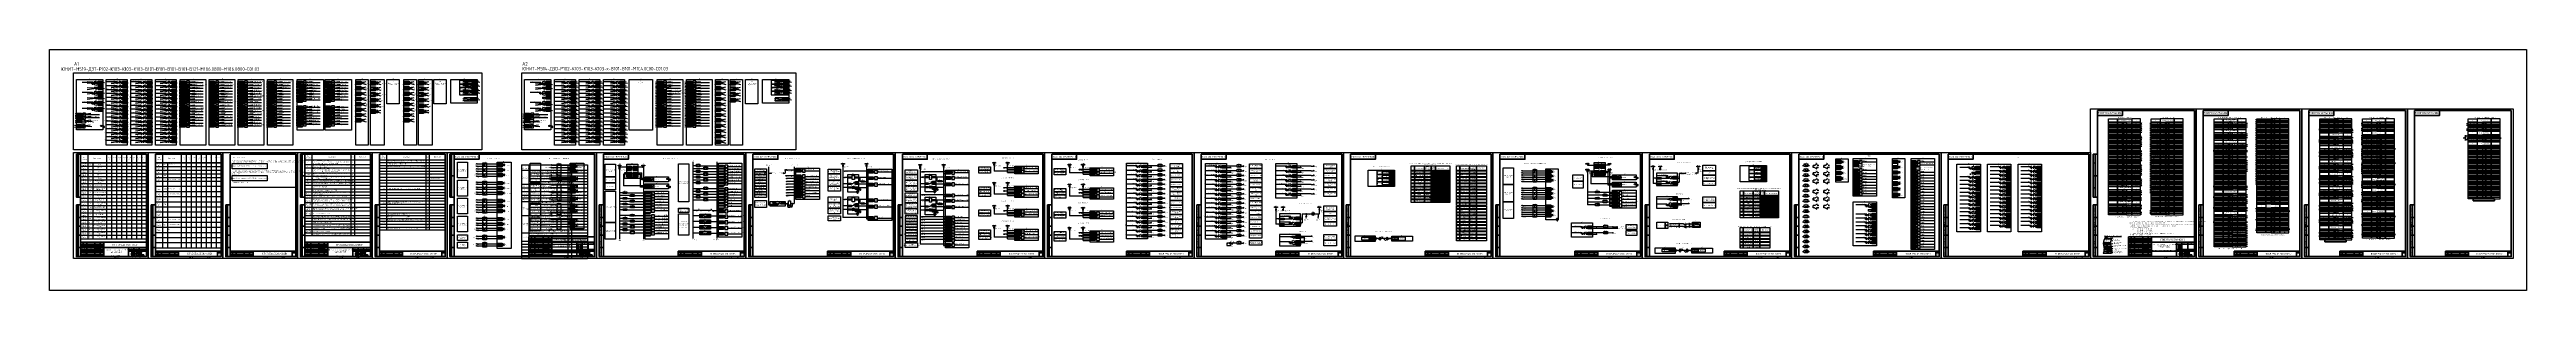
# Model space of a CAD drawing. Header units: millimetres. Extents: x -1117 to 5846, y -90 to 586.
import ezdxf
from ezdxf.enums import TextEntityAlignment as Align

# ---------------------------------------------------------------- set-up
doc = ezdxf.new("R2010")
doc.units = ezdxf.units.MM
doc.linetypes.add('HIDDEN2', pattern=[4.7625, 3.175, -1.5875])
doc.styles.add('2.5_ISOCPEUR', font='isocpeur.ttf', dxfattribs={"width": 0.9, "height": 2.5})
doc.styles.add('Gost type A_2.5', font='GOST_A.TTF', dxfattribs={"height": 2.5})
doc.styles.add('Gost_type_A', font='GOST_A.TTF')

# ---------------------------------------------------------------- blocks, each defined once
blk = doc.blocks.new('Штамп угловой верхний')
at = {"lineweight": 50}
blk.add_lwpolyline([(0, 0), (70, 0), (70, -14), (0, -14)], close=True, dxfattribs=at)
blk = doc.blocks.new('Формат_А3')
blk.add_lwpolyline([(-420, 297), (0, 297), (0, 0), (-420, 0)], close=True)
at = {"lineweight": 50}
blk.add_lwpolyline([(-400, 292), (-5, 292), (-5, 5), (-400, 5)], close=True, dxfattribs=at)
blk = doc.blocks.new('Штамп левый верхний')
at = {"lineweight": 50}
for points in [[(-12, 0), (-7, 0), (-7, -60), (-12, -60)], [(-7, 0), (0, 0), (0, -60), (-7, -60)], [(-12, -60), (-7, -60), (-7, -120), (-12, -120)], [(-7, -60), (0, -60), (0, -120), (-7, -120)]]:
    blk.add_lwpolyline(points, close=True, dxfattribs=at)
at = {"char_height": 2.5, "width": 60, "attachment_point": 5, "rotation": 90, "style": 'Gost_type_A'}
for s, insert in [('Перв. примен.', (-9.5, -30)), ('Справ. №', (-9.5, -90))]:
    blk.add_mtext(s, dxfattribs=dict(at, insert=insert))
blk = doc.blocks.new('Штамп левый нижний')
at = {"lineweight": 50}
for points in [[(-12, 145), (-7, 145), (-7, 110), (-12, 110)], [(-7, 145), (0, 145), (0, 110), (-7, 110)], [(-12, 110), (-7, 110), (-7, 85), (-12, 85)], [(-12, 85), (-7, 85), (-7, 60), (-12, 60)], [(-7, 110), (0, 110), (0, 85), (-7, 85)], [(-7, 85), (0, 85), (0, 60), (-7, 60)], [(-12, 60), (-7, 60), (-7, 25), (-12, 25)], [(-12, 25), (-7, 25), (-7, 0), (-12, 0)], [(-7, 60), (0, 60), (0, 25), (-7, 25)], [(-7, 25), (0, 25), (0, 0), (-7, 0)]]:
    blk.add_lwpolyline(points, close=True, dxfattribs=at)
at = {"char_height": 2.5, "attachment_point": 5, "rotation": 90, "style": 'Gost_type_A'}
for s, insert, width in [('Инв. № дубл.', (-9.5, 97.5), 25), ('Подп. и дата', (-9.5, 127.5), 35), ('Взам. инв. №', (-9.5, 72.5), 25), ('Подп. и дата', (-9.5, 42.5), 35), ('Инв. N подл.', (-9.5, 12.5), 25)]:
    blk.add_mtext(s, dxfattribs=dict(at, insert=insert, width=width))
blk = doc.blocks.new('*U20')
at = {"lineweight": 0, "true_color": 0x00cb62}
h = blk.add_hatch(color=112, dxfattribs=at)
h.dxf.hatch_style = 1
edge = h.paths.add_edge_path()
edge.add_spline(control_points=[(-12.5, 6.1), (-15.9, 6.1), (-18.6, 3.3), (-18.6, 0)], knot_values=[1, 1, 1, 1, 2, 2, 2, 2], degree=3, periodic=0)
edge.add_spline(control_points=[(-18.6, 0), (-18.6, -3.4), (-15.9, -6.2), (-12.5, -6.2)], knot_values=[0, 0, 0, 0, 1, 1, 1, 1], degree=3, periodic=0)
edge.add_spline(control_points=[(-12.5, -6.2), (-9.1, -6.2), (-6.3, -3.4), (-6.3, 0)], knot_values=[3, 3, 3, 3, 4, 4, 4, 4], degree=3, periodic=0)
edge.add_spline(control_points=[(-6.3, 0), (-6.3, 3.3), (-9.1, 6.1), (-12.5, 6.1)], knot_values=[2, 2, 2, 2, 3, 3, 3, 3], degree=3, periodic=0)
edge = h.paths.add_edge_path(flags=16)
edge.add_spline(control_points=[(-18.2, 0), (-18.2, 3.2), (-15.7, 6), (-12.5, 6)], knot_values=[0, 0, 0, 0, 1, 1, 1, 1], degree=3, periodic=0)
edge.add_spline(control_points=[(-12.5, 6), (-9.2, 6), (-6.7, 3.2), (-6.7, 0)], knot_values=[3, 3, 3, 3, 4, 4, 4, 4], degree=3, periodic=0)
edge.add_spline(control_points=[(-6.7, 0), (-6.7, -3.3), (-9.2, -5.8), (-12.5, -5.8)], knot_values=[2, 2, 2, 2, 3, 3, 3, 3], degree=3, periodic=0)
edge.add_spline(control_points=[(-12.5, -5.8), (-15.7, -5.8), (-18.2, -3.3), (-18.2, 0)], knot_values=[1, 1, 1, 1, 2, 2, 2, 2], degree=3, periodic=0)
h = blk.add_hatch(color=112, dxfattribs=at)
h.dxf.hatch_style = 1
edge = h.paths.add_edge_path()
edge.add_spline(control_points=[(-12.5, 5.5), (-15.7, 5.5), (-18.2, 3), (-18.2, 0)], knot_values=[1, 1, 1, 1, 2, 2, 2, 2], degree=3, periodic=0)
edge.add_spline(control_points=[(-18.2, 0), (-18.2, -3.1), (-15.7, -5.6), (-12.5, -5.6)], knot_values=[0, 0, 0, 0, 1, 1, 1, 1], degree=3, periodic=0)
edge.add_spline(control_points=[(-12.5, -5.6), (-9.3, -5.6), (-6.7, -3.1), (-6.7, 0)], knot_values=[3, 3, 3, 3, 4, 4, 4, 4], degree=3, periodic=0)
edge.add_spline(control_points=[(-6.7, 0), (-6.7, 3), (-9.3, 5.5), (-12.5, 5.5)], knot_values=[2, 2, 2, 2, 3, 3, 3, 3], degree=3, periodic=0)
edge = h.paths.add_edge_path(flags=16)
edge.add_spline(control_points=[(-17.9, 0), (-17.9, 2.9), (-15.5, 5.4), (-12.5, 5.4)], knot_values=[0, 0, 0, 0, 1, 1, 1, 1], degree=3, periodic=0)
edge.add_spline(control_points=[(-12.5, 5.4), (-9.4, 5.4), (-7.1, 2.9), (-7.1, 0)], knot_values=[3, 3, 3, 3, 4, 4, 4, 4], degree=3, periodic=0)
edge.add_spline(control_points=[(-7.1, 0), (-7.1, -3), (-9.4, -5.3), (-12.5, -5.3)], knot_values=[2, 2, 2, 2, 3, 3, 3, 3], degree=3, periodic=0)
edge.add_spline(control_points=[(-12.5, -5.3), (-15.5, -5.3), (-17.9, -3), (-17.9, 0)], knot_values=[1, 1, 1, 1, 2, 2, 2, 2], degree=3, periodic=0)
h = blk.add_hatch(color=112, dxfattribs=at)
h.dxf.hatch_style = 1
edge = h.paths.add_edge_path()
edge.add_spline(control_points=[(-17.9, 0), (-17.9, -2.8), (-15.5, -5), (-12.5, -5)], knot_values=[0, 0, 0, 0, 1, 1, 1, 1], degree=3, periodic=0)
edge.add_spline(control_points=[(-12.5, -5), (-9.5, -5), (-7.1, -2.8), (-7.1, 0)], knot_values=[3, 3, 3, 3, 4, 4, 4, 4], degree=3, periodic=0)
edge.add_spline(control_points=[(-7.1, 0), (-7.1, 2.7), (-9.5, 4.9), (-12.5, 4.9)], knot_values=[2, 2, 2, 2, 3, 3, 3, 3], degree=3, periodic=0)
edge.add_spline(control_points=[(-12.5, 4.9), (-15.5, 4.9), (-17.9, 2.7), (-17.9, 0)], knot_values=[1, 1, 1, 1, 2, 2, 2, 2], degree=3, periodic=0)
edge = h.paths.add_edge_path(flags=16)
edge.add_spline(control_points=[(-17.5, 0), (-17.5, 2.6), (-15.3, 4.8), (-12.5, 4.8)], knot_values=[0, 0, 0, 0, 1, 1, 1, 1], degree=3, periodic=0)
edge.add_spline(control_points=[(-12.5, 4.8), (-9.6, 4.8), (-7.4, 2.6), (-7.4, 0)], knot_values=[3, 3, 3, 3, 4, 4, 4, 4], degree=3, periodic=0)
edge.add_spline(control_points=[(-7.4, 0), (-7.4, -2.7), (-9.6, -4.7), (-12.5, -4.7)], knot_values=[2, 2, 2, 2, 3, 3, 3, 3], degree=3, periodic=0)
edge.add_spline(control_points=[(-12.5, -4.7), (-15.3, -4.7), (-17.5, -2.7), (-17.5, 0)], knot_values=[1, 1, 1, 1, 2, 2, 2, 2], degree=3, periodic=0)
h = blk.add_hatch(color=112, dxfattribs=at)
h.dxf.hatch_style = 1
edge = h.paths.add_edge_path()
edge.add_spline(control_points=[(-7.4, 0), (-7.4, 0.3), (-7.5, 0.6), (-7.5, 0.9)], knot_values=[3, 3, 3, 3, 3.12466, 3.12466, 3.12466, 3.12466], degree=3, periodic=0)
edge.add_spline(control_points=[(-7.5, 0.9), (-8, 2.9), (-10.1, 4.4), (-12.5, 4.4)], knot_values=[2, 2, 2, 2, 2.864772, 2.864772, 2.864772, 2.864772], degree=3, periodic=0)
edge.add_spline(control_points=[(-12.5, 4.4), (-14.9, 4.4), (-16.9, 2.9), (-17.4, 0.9)], knot_values=[1.135231, 1.135231, 1.135231, 1.135231, 2, 2, 2, 2], degree=3, periodic=0)
edge.add_spline(control_points=[(-17.4, 0.9), (-17.5, 0.6), (-17.5, 0.3), (-17.5, 0)], knot_values=[0.875337, 0.875337, 0.875337, 0.875337, 1, 1, 1, 1], degree=3, periodic=0)
edge.add_spline(control_points=[(-17.5, 0), (-17.5, -0.4), (-17.5, -0.7), (-17.4, -1.1)], knot_values=[1, 1, 1, 1, 1.132178, 1.132178, 1.132178, 1.132178], degree=3, periodic=0)
edge.add_spline(control_points=[(-17.4, -1.1), (-16.9, -3), (-14.9, -4.5), (-12.5, -4.5)], knot_values=[0, 0, 0, 0, 0.858028, 0.858028, 0.858028, 0.858028], degree=3, periodic=0)
edge.add_spline(control_points=[(-12.5, -4.5), (-10.1, -4.5), (-8.1, -3), (-7.6, -1.1)], knot_values=[3.141968, 3.141968, 3.141968, 3.141968, 4, 4, 4, 4], degree=3, periodic=0)
edge.add_spline(control_points=[(-7.6, -1.1), (-7.5, -0.7), (-7.4, -0.4), (-7.4, 0)], knot_values=[2.867825, 2.867825, 2.867825, 2.867825, 3, 3, 3, 3], degree=3, periodic=0)
edge = h.paths.add_edge_path(flags=16)
edge.add_spline(control_points=[(-17.2, 0), (-17.2, 0.2), (-17.1, 0.5), (-17.1, 0.8)], knot_values=[1, 1, 1, 1, 1.132889, 1.132889, 1.132889, 1.132889], degree=3, periodic=0)
edge.add_spline(control_points=[(-17.1, 0.8), (-16.6, 2.7), (-14.8, 4.2), (-12.5, 4.2)], knot_values=[0, 0, 0, 0, 0.878882, 0.878882, 0.878882, 0.878882], degree=3, periodic=0)
edge.add_spline(control_points=[(-12.5, 4.2), (-10.1, 4.2), (-8.3, 2.7), (-7.9, 0.8)], knot_values=[3.121118, 3.121118, 3.121118, 3.121118, 4, 4, 4, 4], degree=3, periodic=0)
edge.add_spline(control_points=[(-7.9, 0.8), (-7.8, 0.5), (-7.8, 0.2), (-7.8, 0)], knot_values=[2.867111, 2.867111, 2.867111, 2.867111, 3, 3, 3, 3], degree=3, periodic=0)
edge.add_spline(control_points=[(-7.8, 0), (-7.8, -0.3), (-7.8, -0.6), (-7.9, -0.9)], knot_values=[3, 3, 3, 3, 3.139265, 3.139265, 3.139265, 3.139265], degree=3, periodic=0)
edge.add_spline(control_points=[(-7.9, -0.9), (-8.3, -2.8), (-10.2, -4.1), (-12.5, -4.1), (-14.8, -4.1), (-16.6, -2.8), (-17, -0.9)], knot_values=[1.128324, 1.128324, 1.128324, 1.128324, 2, 2, 2, 2.871676, 2.871676, 2.871676, 2.871676], degree=3, periodic=0)
edge.add_spline(control_points=[(-17, -0.9), (-17.1, -0.6), (-17.2, -0.3), (-17.2, 0)], knot_values=[0.860735, 0.860735, 0.860735, 0.860735, 1, 1, 1, 1], degree=3, periodic=0)
edge = h.paths.add_edge_path(flags=0)
edge.add_spline(control_points=[(-16.8, 0), (-16.8, 0.2), (-16.8, 0.4), (-16.7, 0.6)], knot_values=[1, 1, 1, 1, 1.129952, 1.129952, 1.129952, 1.129952], degree=3, periodic=0)
edge.add_spline(control_points=[(-16.7, 0.6), (-16.3, 2.3), (-14.6, 3.7), (-12.5, 3.7)], knot_values=[0, 0, 0, 0, 0.883348, 0.883348, 0.883348, 0.883348], degree=3, periodic=0)
edge.add_spline(control_points=[(-12.5, 3.7), (-10.3, 3.7), (-8.6, 2.3), (-8.2, 0.6)], knot_values=[3.11667, 3.11667, 3.11667, 3.11667, 4, 4, 4, 4], degree=3, periodic=0)
edge.add_spline(control_points=[(-8.2, 0.6), (-8.2, 0.4), (-8.1, 0.2), (-8.1, 0)], knot_values=[2.870028, 2.870028, 2.870028, 2.870028, 3, 3, 3, 3], degree=3, periodic=0)
edge.add_spline(control_points=[(-8.1, 0), (-8.1, -0.3), (-8.2, -0.5), (-8.2, -0.8)], knot_values=[3, 3, 3, 3, 3.135947, 3.135947, 3.135947, 3.135947], degree=3, periodic=0)
edge.add_spline(control_points=[(-8.2, -0.8), (-8.6, -2.4), (-10.3, -3.5), (-12.5, -3.5)], knot_values=[2, 2, 2, 2, 2.876458, 2.876458, 2.876458, 2.876458], degree=3, periodic=0)
edge.add_spline(control_points=[(-12.5, -3.5), (-14.6, -3.5), (-16.3, -2.4), (-16.7, -0.8)], knot_values=[1.12352, 1.12352, 1.12352, 1.12352, 2, 2, 2, 2], degree=3, periodic=0)
edge.add_spline(control_points=[(-16.7, -0.8), (-16.8, -0.5), (-16.8, -0.3), (-16.8, 0)], knot_values=[0.864077, 0.864077, 0.864077, 0.864077, 1, 1, 1, 1], degree=3, periodic=0)
edge = h.paths.add_edge_path(flags=0)
edge.add_spline(control_points=[(-16.4, 0), (-16.4, 0.1), (-16.4, 0.3), (-16.4, 0.5)], knot_values=[1, 1, 1, 1, 1.126377, 1.126377, 1.126377, 1.126377], degree=3, periodic=0)
edge.add_spline(control_points=[(-16.4, 0.5), (-16, 1.9), (-14.5, 3.1), (-12.5, 3.1)], knot_values=[0, 0, 0, 0, 0.888928, 0.888928, 0.888928, 0.888928], degree=3, periodic=0)
edge.add_spline(control_points=[(-12.5, 3.1), (-10.5, 3.1), (-8.9, 1.9), (-8.6, 0.5)], knot_values=[3.111075, 3.111075, 3.111075, 3.111075, 4, 4, 4, 4], degree=3, periodic=0)
edge.add_spline(control_points=[(-8.6, 0.5), (-8.5, 0.3), (-8.5, 0.1), (-8.5, 0)], knot_values=[2.87362, 2.87362, 2.87362, 2.87362, 3, 3, 3, 3], degree=3, periodic=0)
edge.add_spline(control_points=[(-8.5, 0), (-8.5, -0.2), (-8.5, -0.4), (-8.6, -0.6)], knot_values=[3, 3, 3, 3, 3.131788, 3.131788, 3.131788, 3.131788], degree=3, periodic=0)
edge.add_spline(control_points=[(-8.6, -0.6), (-8.9, -2), (-10.5, -3), (-12.5, -3)], knot_values=[2, 2, 2, 2, 2.882553, 2.882553, 2.882553, 2.882553], degree=3, periodic=0)
edge.add_spline(control_points=[(-12.5, -3), (-14.5, -3), (-16, -2), (-16.3, -0.6)], knot_values=[1.117444, 1.117444, 1.117444, 1.117444, 2, 2, 2, 2], degree=3, periodic=0)
edge.add_spline(control_points=[(-16.3, -0.6), (-16.4, -0.4), (-16.4, -0.2), (-16.4, 0)], knot_values=[0.868215, 0.868215, 0.868215, 0.868215, 1, 1, 1, 1], degree=3, periodic=0)
edge = h.paths.add_edge_path(flags=0)
edge.add_spline(control_points=[(-16, -0.5), (-16, -0.3), (-16.1, -0.2), (-16.1, 0), (-16.1, 0.1), (-16, 0.2), (-16, 0.4)], knot_values=[0.873534, 0.873534, 0.873534, 0.873534, 1, 1, 1, 1.12176, 1.12176, 1.12176, 1.12176], degree=3, periodic=0)
edge.add_spline(control_points=[(-16, 0.4), (-15.7, 1.5), (-14.3, 2.5), (-12.5, 2.5), (-10.6, 2.5), (-9.2, 1.5), (-8.9, 0.4)], knot_values=[3.103684, 3.103684, 3.103684, 3.103684, 3.999991, 3.999991, 3.999991, 4.896306, 4.896306, 4.896306, 4.896306], degree=3, periodic=0)
edge.add_spline(control_points=[(-8.9, 0.4), (-8.9, 0.2), (-8.9, 0.1), (-8.9, 0), (-8.9, -0.2), (-8.9, -0.3), (-8.9, -0.5)], knot_values=[2.878251, 2.878251, 2.878251, 2.878251, 3, 3, 3, 3.126453, 3.126453, 3.126453, 3.126453], degree=3, periodic=0)
edge.add_spline(control_points=[(-8.9, -0.5), (-9.2, -1.6), (-10.6, -2.4), (-12.5, -2.4), (-14.3, -2.4), (-15.7, -1.6), (-16, -0.5)], knot_values=[1.109435, 1.109435, 1.109435, 1.109435, 2.000012, 2.000012, 2.000012, 2.890577, 2.890577, 2.890577, 2.890577], degree=3, periodic=0)
edge = h.paths.add_edge_path(flags=0)
edge.add_spline(control_points=[(-15.7, 0), (-15.7, 0.1), (-15.7, 0.2), (-15.6, 0.3)], knot_values=[1, 1, 1, 1, 1.121318, 1.121318, 1.121318, 1.121318], degree=3, periodic=0)
edge.add_spline(control_points=[(-15.6, 0.3), (-15.4, 1.2), (-14.1, 1.9), (-12.5, 1.9)], knot_values=[0, 0, 0, 0, 0.9007, 0.9007, 0.9007, 0.9007], degree=3, periodic=0)
edge.add_spline(control_points=[(-12.5, 1.9), (-10.8, 1.9), (-9.5, 1.2), (-9.3, 0.3)], knot_values=[3.099305, 3.099305, 3.099305, 3.099305, 4, 4, 4, 4], degree=3, periodic=0)
edge.add_spline(control_points=[(-9.3, 0.3), (-9.3, 0.2), (-9.2, 0.1), (-9.2, 0)], knot_values=[2.878676, 2.878676, 2.878676, 2.878676, 3, 3, 3, 3], degree=3, periodic=0)
edge.add_spline(control_points=[(-9.2, 0), (-9.2, -0.2), (-9.3, -0.3), (-9.3, -0.4)], knot_values=[3, 3, 3, 3, 3.126159, 3.126159, 3.126159, 3.126159], degree=3, periodic=0)
edge.add_spline(control_points=[(-9.3, -0.4), (-9.5, -1.2), (-10.8, -1.8), (-12.5, -1.8), (-14.1, -1.8), (-15.4, -1.2), (-15.6, -0.4)], knot_values=[1.105344, 1.105344, 1.105344, 1.105344, 1.999995, 1.999995, 1.999995, 2.89465, 2.89465, 2.89465, 2.89465], degree=3, periodic=0)
edge.add_spline(control_points=[(-15.6, -0.4), (-15.7, -0.3), (-15.7, -0.2), (-15.7, 0)], knot_values=[0.873848, 0.873848, 0.873848, 0.873848, 1, 1, 1, 1], degree=3, periodic=0)
edge = h.paths.add_edge_path(flags=0)
edge.add_spline(control_points=[(-15.3, 0), (-15.3, 0), (-15.3, 0.1), (-15.3, 0.2)], knot_values=[1, 1, 1, 1, 1.112633, 1.112633, 1.112633, 1.112633], degree=3, periodic=0)
edge.add_spline(control_points=[(-15.3, 0.2), (-15.1, 0.8), (-13.9, 1.4), (-12.5, 1.4)], knot_values=[0, 0, 0, 0, 0.904875, 0.904875, 0.904875, 0.904875], degree=3, periodic=0)
edge.add_spline(control_points=[(-12.5, 1.4), (-11, 1.4), (-9.9, 0.8), (-9.6, 0.2)], knot_values=[3.095133, 3.095133, 3.095133, 3.095133, 4, 4, 4, 4], degree=3, periodic=0)
edge.add_spline(control_points=[(-9.6, 0.2), (-9.6, 0.1), (-9.6, 0), (-9.6, 0)], knot_values=[2.887357, 2.887357, 2.887357, 2.887357, 3, 3, 3, 3], degree=3, periodic=0)
edge.add_spline(control_points=[(-9.6, 0), (-9.6, -0.1), (-9.6, -0.2), (-9.7, -0.3)], knot_values=[3, 3, 3, 3, 3.117814, 3.117814, 3.117814, 3.117814], degree=3, periodic=0)
edge.add_spline(control_points=[(-9.7, -0.3), (-9.9, -0.9), (-11, -1.2), (-12.5, -1.2)], knot_values=[2, 2, 2, 2, 2.897768, 2.897768, 2.897768, 2.897768], degree=3, periodic=0)
edge.add_spline(control_points=[(-12.5, -1.2), (-13.9, -1.2), (-15.1, -0.9), (-15.3, -0.3)], knot_values=[1.102221, 1.102221, 1.102221, 1.102221, 2, 2, 2, 2], degree=3, periodic=0)
edge.add_spline(control_points=[(-15.3, -0.3), (-15.3, -0.2), (-15.3, -0.1), (-15.3, 0)], knot_values=[0.882198, 0.882198, 0.882198, 0.882198, 1, 1, 1, 1], degree=3, periodic=0)
edge = h.paths.add_edge_path(flags=0)
edge.add_spline(control_points=[(-15, 0), (-15, 0), (-15, 0), (-14.9, 0)], knot_values=[0.901648, 0.901648, 0.901648, 0.901648, 1, 1, 1, 1], degree=3, periodic=0)
edge.add_spline(control_points=[(-14.9, 0), (-14.8, 0.4), (-13.9, 0.8), (-12.5, 0.8)], knot_values=[0, 0, 0, 0, 0.912829, 0.912829, 0.912829, 0.912829], degree=3, periodic=0)
edge.add_spline(control_points=[(-12.5, 0.8), (-11.1, 0.8), (-10.2, 0.4), (-10, 0)], knot_values=[3.087219, 3.087219, 3.087219, 3.087219, 4, 4, 4, 4], degree=3, periodic=0)
edge.add_spline(control_points=[(-10, 0), (-10, 0), (-10, 0), (-10, 0)], knot_values=[3, 3, 3, 3, 3.098413, 3.098413, 3.098413, 3.098413], degree=3, periodic=0)
edge.add_spline(control_points=[(-10, 0), (-10, -0.1), (-10, -0.1), (-10, -0.1)], knot_values=[2.896056, 2.896056, 2.896056, 2.896056, 3, 3, 3, 3], degree=3, periodic=0)
edge.add_spline(control_points=[(-10, -0.1), (-10.2, -0.4), (-11.1, -0.7), (-12.5, -0.7)], knot_values=[2, 2, 2, 2, 2.903474, 2.903474, 2.903474, 2.903474], degree=3, periodic=0)
edge.add_spline(control_points=[(-12.5, -0.7), (-13.8, -0.7), (-14.8, -0.4), (-14.9, -0.1)], knot_values=[1.096469, 1.096469, 1.096469, 1.096469, 2, 2, 2, 2], degree=3, periodic=0)
edge.add_spline(control_points=[(-14.9, -0.1), (-15, -0.1), (-15, -0.1), (-15, 0)], knot_values=[1, 1, 1, 1, 1.103878, 1.103878, 1.103878, 1.103878], degree=3, periodic=0)
edge = h.paths.add_edge_path(flags=0)
edge.add_spline(control_points=[(-14.6, 0), (-14.6, 0), (-13.3, 0.1), (-12.5, 0.1)], knot_values=[1, 1, 1, 1, 2, 2, 2, 2], degree=3, periodic=0)
edge.add_spline(control_points=[(-12.5, 0.1), (-11.7, 0.1), (-10.4, 0), (-10.4, 0)], knot_values=[2, 2, 2, 2, 3, 3, 3, 3], degree=3, periodic=0)
edge.add_spline(control_points=[(-10.4, 0), (-10.4, -0.1), (-11.7, -0.2), (-12.5, -0.2)], knot_values=[3, 3, 3, 3, 4, 4, 4, 4], degree=3, periodic=0)
edge.add_spline(control_points=[(-12.5, -0.2), (-13.3, -0.2), (-14.6, -0.1), (-14.6, 0)], knot_values=[0, 0, 0, 0, 1, 1, 1, 1], degree=3, periodic=0)
h = blk.add_hatch(color=112, dxfattribs=at)
h.dxf.hatch_style = 1
edge = h.paths.add_edge_path()
edge.add_spline(control_points=[(-16.7, 0.6), (-16.3, 2.3), (-14.6, 3.7), (-12.5, 3.7)], knot_values=[0, 0, 0, 0, 0.883348, 0.883348, 0.883348, 0.883348], degree=3, periodic=0)
edge.add_spline(control_points=[(-12.5, 3.7), (-10.3, 3.7), (-8.6, 2.3), (-8.2, 0.6)], knot_values=[3.11667, 3.11667, 3.11667, 3.11667, 4, 4, 4, 4], degree=3, periodic=0)
edge.add_spline(control_points=[(-8.2, 0.6), (-8.2, 0.4), (-8.1, 0.2), (-8.1, 0)], knot_values=[2.870028, 2.870028, 2.870028, 2.870028, 3, 3, 3, 3], degree=3, periodic=0)
edge.add_spline(control_points=[(-8.1, 0), (-8.1, -0.3), (-8.2, -0.5), (-8.2, -0.8)], knot_values=[3, 3, 3, 3, 3.135947, 3.135947, 3.135947, 3.135947], degree=3, periodic=0)
edge.add_spline(control_points=[(-8.2, -0.8), (-8.6, -2.4), (-10.3, -3.5), (-12.5, -3.5)], knot_values=[2, 2, 2, 2, 2.876458, 2.876458, 2.876458, 2.876458], degree=3, periodic=0)
edge.add_spline(control_points=[(-12.5, -3.5), (-13.9, -3.5), (-15.1, -3.1), (-15.8, -2.3)], knot_values=[1.431996, 1.431996, 1.431996, 1.431996, 2, 2, 2, 2], degree=3, periodic=0)
edge.add_line((-15.8, -2.3), (-16.1, -2.5))
edge.add_spline(control_points=[(-16.1, -2.5), (-15.3, -3.3), (-13.9, -3.9), (-12.5, -3.9)], knot_values=[0, 0, 0, 0, 0.570003, 0.570003, 0.570003, 0.570003], degree=3, periodic=0)
edge.add_spline(control_points=[(-12.5, -3.9), (-10.2, -3.9), (-8.4, -2.6), (-7.9, -0.9)], knot_values=[3.139265, 3.139265, 3.139265, 3.139265, 4, 4, 4, 4], degree=3, periodic=0)
edge.add_spline(control_points=[(-7.9, -0.9), (-7.8, -0.6), (-7.8, -0.3), (-7.8, 0), (-7.8, 0.2), (-7.8, 0.5), (-7.9, 0.8)], knot_values=[2.871676, 2.871676, 2.871676, 2.871676, 3, 3, 3, 3.121118, 3.121118, 3.121118, 3.121118], degree=3, periodic=0)
edge.add_spline(control_points=[(-7.9, 0.8), (-8.3, 2.5), (-10.2, 3.8), (-12.5, 3.8)], knot_values=[2, 2, 2, 2, 2.867111, 2.867111, 2.867111, 2.867111], degree=3, periodic=0)
edge.add_spline(control_points=[(-12.5, 3.8), (-14.7, 3.8), (-16.6, 2.5), (-17.1, 0.8)], knot_values=[1.132889, 1.132889, 1.132889, 1.132889, 2, 2, 2, 2], degree=3, periodic=0)
edge.add_spline(control_points=[(-17.1, 0.8), (-17.1, 0.5), (-17.1, 0.2), (-17.1, 0), (-17.1, -0.3), (-17.1, -0.6), (-17, -0.9)], knot_values=[0.878882, 0.878882, 0.878882, 0.878882, 1, 1, 1, 1.128324, 1.128324, 1.128324, 1.128324], degree=3, periodic=0)
edge.add_spline(control_points=[(-17, -0.9), (-16.9, -1.5), (-16.6, -2), (-16.1, -2.5)], knot_values=[0.570003, 0.570003, 0.570003, 0.570003, 0.860735, 0.860735, 0.860735, 0.860735], degree=3, periodic=0)
edge.add_line((-16.1, -2.5), (-15.8, -2.3))
edge.add_spline(control_points=[(-15.8, -2.3), (-16.3, -1.8), (-16.6, -1.3), (-16.7, -0.8)], knot_values=[1.12352, 1.12352, 1.12352, 1.12352, 1.431996, 1.431996, 1.431996, 1.431996], degree=3, periodic=0)
edge.add_spline(control_points=[(-16.7, -0.8), (-16.8, -0.5), (-16.8, -0.3), (-16.8, 0)], knot_values=[0.864077, 0.864077, 0.864077, 0.864077, 1, 1, 1, 1], degree=3, periodic=0)
edge.add_spline(control_points=[(-16.8, 0), (-16.8, 0.2), (-16.8, 0.4), (-16.7, 0.6)], knot_values=[1, 1, 1, 1, 1.129952, 1.129952, 1.129952, 1.129952], degree=3, periodic=0)
h = blk.add_hatch(color=112, dxfattribs=at)
h.dxf.hatch_style = 1
edge = h.paths.add_edge_path()
edge.add_spline(control_points=[(-16.8, 0), (-16.8, -0.3), (-16.7, -0.5), (-16.7, -0.8)], knot_values=[1, 1, 1, 1, 1.12352, 1.12352, 1.12352, 1.12352], degree=3, periodic=0)
edge.add_spline(control_points=[(-16.7, -0.8), (-16.3, -2.2), (-14.5, -3.3), (-12.5, -3.3)], knot_values=[0, 0, 0, 0, 0.864077, 0.864077, 0.864077, 0.864077], degree=3, periodic=0)
edge.add_spline(control_points=[(-12.5, -3.3), (-10.4, -3.3), (-8.7, -2.2), (-8.2, -0.8)], knot_values=[3.135947, 3.135947, 3.135947, 3.135947, 4, 4, 4, 4], degree=3, periodic=0)
edge.add_spline(control_points=[(-8.2, -0.8), (-8.2, -0.5), (-8.2, -0.3), (-8.2, 0)], knot_values=[2.876458, 2.876458, 2.876458, 2.876458, 3, 3, 3, 3], degree=3, periodic=0)
edge.add_spline(control_points=[(-8.2, 0), (-8.2, 0.2), (-8.2, 0.4), (-8.2, 0.6)], knot_values=[3, 3, 3, 3, 3.11667, 3.11667, 3.11667, 3.11667], degree=3, periodic=0)
edge.add_spline(control_points=[(-8.2, 0.6), (-8.7, 2.1), (-10.4, 3.2), (-12.5, 3.2)], knot_values=[2, 2, 2, 2, 2.870028, 2.870028, 2.870028, 2.870028], degree=3, periodic=0)
edge.add_spline(control_points=[(-12.5, 3.2), (-14.5, 3.2), (-16.3, 2.1), (-16.7, 0.6)], knot_values=[1.129952, 1.129952, 1.129952, 1.129952, 2, 2, 2, 2], degree=3, periodic=0)
edge.add_spline(control_points=[(-16.7, 0.6), (-16.8, 0.4), (-16.8, 0.2), (-16.8, 0)], knot_values=[0.883348, 0.883348, 0.883348, 0.883348, 1, 1, 1, 1], degree=3, periodic=0)
edge = h.paths.add_edge_path(flags=16)
edge.add_spline(control_points=[(-16.4, 0), (-16.4, 0.1), (-16.4, 0.3), (-16.4, 0.5)], knot_values=[1, 1, 1, 1, 1.126377, 1.126377, 1.126377, 1.126377], degree=3, periodic=0)
edge.add_spline(control_points=[(-16.4, 0.5), (-16, 1.9), (-14.5, 3.1), (-12.5, 3.1)], knot_values=[0, 0, 0, 0, 0.888928, 0.888928, 0.888928, 0.888928], degree=3, periodic=0)
edge.add_spline(control_points=[(-12.5, 3.1), (-10.5, 3.1), (-8.9, 1.9), (-8.6, 0.5)], knot_values=[3.111075, 3.111075, 3.111075, 3.111075, 4, 4, 4, 4], degree=3, periodic=0)
edge.add_spline(control_points=[(-8.6, 0.5), (-8.5, 0.3), (-8.5, 0.1), (-8.5, 0)], knot_values=[2.87362, 2.87362, 2.87362, 2.87362, 3, 3, 3, 3], degree=3, periodic=0)
edge.add_spline(control_points=[(-8.5, 0), (-8.5, -0.2), (-8.5, -0.4), (-8.6, -0.6)], knot_values=[3, 3, 3, 3, 3.131788, 3.131788, 3.131788, 3.131788], degree=3, periodic=0)
edge.add_spline(control_points=[(-8.6, -0.6), (-8.9, -2), (-10.5, -3), (-12.5, -3)], knot_values=[2, 2, 2, 2, 2.882553, 2.882553, 2.882553, 2.882553], degree=3, periodic=0)
edge.add_spline(control_points=[(-12.5, -3), (-14.5, -3), (-16, -2), (-16.3, -0.6)], knot_values=[1.117444, 1.117444, 1.117444, 1.117444, 2, 2, 2, 2], degree=3, periodic=0)
edge.add_spline(control_points=[(-16.3, -0.6), (-16.4, -0.4), (-16.4, -0.2), (-16.4, 0)], knot_values=[0.868215, 0.868215, 0.868215, 0.868215, 1, 1, 1, 1], degree=3, periodic=0)
edge = h.paths.add_edge_path(flags=0)
edge.add_spline(control_points=[(-16, -0.5), (-16, -0.3), (-16.1, -0.2), (-16.1, 0), (-16.1, 0.1), (-16, 0.2), (-16, 0.4)], knot_values=[0.873534, 0.873534, 0.873534, 0.873534, 1, 1, 1, 1.12176, 1.12176, 1.12176, 1.12176], degree=3, periodic=0)
edge.add_spline(control_points=[(-16, 0.4), (-15.7, 1.5), (-14.3, 2.5), (-12.5, 2.5), (-10.6, 2.5), (-9.2, 1.5), (-8.9, 0.4)], knot_values=[3.103684, 3.103684, 3.103684, 3.103684, 3.999991, 3.999991, 3.999991, 4.896306, 4.896306, 4.896306, 4.896306], degree=3, periodic=0)
edge.add_spline(control_points=[(-8.9, 0.4), (-8.9, 0.2), (-8.9, 0.1), (-8.9, 0), (-8.9, -0.2), (-8.9, -0.3), (-8.9, -0.5)], knot_values=[2.878251, 2.878251, 2.878251, 2.878251, 3, 3, 3, 3.126453, 3.126453, 3.126453, 3.126453], degree=3, periodic=0)
edge.add_spline(control_points=[(-8.9, -0.5), (-9.2, -1.6), (-10.6, -2.4), (-12.5, -2.4), (-14.3, -2.4), (-15.7, -1.6), (-16, -0.5)], knot_values=[1.109435, 1.109435, 1.109435, 1.109435, 2.000012, 2.000012, 2.000012, 2.890577, 2.890577, 2.890577, 2.890577], degree=3, periodic=0)
edge = h.paths.add_edge_path(flags=0)
edge.add_spline(control_points=[(-15.7, 0), (-15.7, 0.1), (-15.7, 0.2), (-15.6, 0.3)], knot_values=[1, 1, 1, 1, 1.121318, 1.121318, 1.121318, 1.121318], degree=3, periodic=0)
edge.add_spline(control_points=[(-15.6, 0.3), (-15.4, 1.2), (-14.1, 1.9), (-12.5, 1.9)], knot_values=[0, 0, 0, 0, 0.9007, 0.9007, 0.9007, 0.9007], degree=3, periodic=0)
edge.add_spline(control_points=[(-12.5, 1.9), (-10.8, 1.9), (-9.5, 1.2), (-9.3, 0.3)], knot_values=[3.099305, 3.099305, 3.099305, 3.099305, 4, 4, 4, 4], degree=3, periodic=0)
edge.add_spline(control_points=[(-9.3, 0.3), (-9.3, 0.2), (-9.2, 0.1), (-9.2, 0)], knot_values=[2.878676, 2.878676, 2.878676, 2.878676, 3, 3, 3, 3], degree=3, periodic=0)
edge.add_spline(control_points=[(-9.2, 0), (-9.2, -0.2), (-9.3, -0.3), (-9.3, -0.4)], knot_values=[3, 3, 3, 3, 3.126159, 3.126159, 3.126159, 3.126159], degree=3, periodic=0)
edge.add_spline(control_points=[(-9.3, -0.4), (-9.5, -1.2), (-10.8, -1.8), (-12.5, -1.8), (-14.1, -1.8), (-15.4, -1.2), (-15.6, -0.4)], knot_values=[1.105344, 1.105344, 1.105344, 1.105344, 1.999995, 1.999995, 1.999995, 2.89465, 2.89465, 2.89465, 2.89465], degree=3, periodic=0)
edge.add_spline(control_points=[(-15.6, -0.4), (-15.7, -0.3), (-15.7, -0.2), (-15.7, 0)], knot_values=[0.873848, 0.873848, 0.873848, 0.873848, 1, 1, 1, 1], degree=3, periodic=0)
edge = h.paths.add_edge_path(flags=0)
edge.add_spline(control_points=[(-15.3, 0.2), (-15.1, 0.8), (-13.9, 1.4), (-12.5, 1.4)], knot_values=[0, 0, 0, 0, 0.904875, 0.904875, 0.904875, 0.904875], degree=3, periodic=0)
edge.add_spline(control_points=[(-12.5, 1.4), (-11, 1.4), (-9.9, 0.8), (-9.6, 0.2)], knot_values=[3.095133, 3.095133, 3.095133, 3.095133, 4, 4, 4, 4], degree=3, periodic=0)
edge.add_spline(control_points=[(-9.6, 0.2), (-9.6, 0.1), (-9.6, 0), (-9.6, 0)], knot_values=[2.887357, 2.887357, 2.887357, 2.887357, 3, 3, 3, 3], degree=3, periodic=0)
edge.add_spline(control_points=[(-9.7, -0.3), (-9.6, -0.2), (-9.6, -0.1), (-9.6, 0)], knot_values=[3, 3, 3, 3, 3.117814, 3.117814, 3.117814, 3.117814], degree=3, periodic=0)
edge.add_spline(control_points=[(-9.7, -0.3), (-9.9, -0.9), (-11, -1.2), (-12.5, -1.2)], knot_values=[2, 2, 2, 2, 2.897768, 2.897768, 2.897768, 2.897768], degree=3, periodic=0)
edge.add_spline(control_points=[(-12.5, -1.2), (-13.9, -1.2), (-15.1, -0.9), (-15.3, -0.3)], knot_values=[1.102221, 1.102221, 1.102221, 1.102221, 2, 2, 2, 2], degree=3, periodic=0)
edge.add_spline(control_points=[(-15.3, 0), (-15.3, -0.1), (-15.3, -0.2), (-15.3, -0.3)], knot_values=[0.882198, 0.882198, 0.882198, 0.882198, 1, 1, 1, 1], degree=3, periodic=0)
edge.add_spline(control_points=[(-15.3, 0), (-15.3, 0), (-15.3, 0.1), (-15.3, 0.2)], knot_values=[1, 1, 1, 1, 1.112633, 1.112633, 1.112633, 1.112633], degree=3, periodic=0)
edge = h.paths.add_edge_path(flags=0)
edge.add_spline(control_points=[(-12.5, 0.4), (-13.3, 0.4), (-14.7, 0.3), (-14.9, 0)], knot_values=[0, 0, 0, 0, 0.901648, 0.901648, 0.901648, 0.901648], degree=3, periodic=0)
edge.add_spline(control_points=[(-14.9, 0), (-14.8, 0.4), (-13.9, 0.8), (-12.5, 0.8)], knot_values=[0, 0, 0, 0, 0.912829, 0.912829, 0.912829, 0.912829], degree=3, periodic=0)
edge.add_spline(control_points=[(-12.5, 0.8), (-11.1, 0.8), (-10.2, 0.4), (-10, 0)], knot_values=[3.087219, 3.087219, 3.087219, 3.087219, 4, 4, 4, 4], degree=3, periodic=0)
edge.add_spline(control_points=[(-10, 0), (-10, 0), (-10, 0), (-10, 0)], knot_values=[3, 3, 3, 3, 3.098413, 3.098413, 3.098413, 3.098413], degree=3, periodic=0)
edge.add_spline(control_points=[(-10, 0), (-10, -0.1), (-10, -0.1), (-10, -0.1)], knot_values=[2.896056, 2.896056, 2.896056, 2.896056, 3, 3, 3, 3], degree=3, periodic=0)
edge.add_spline(control_points=[(-12.5, -0.4), (-11.6, -0.4), (-10.3, -0.4), (-10, -0.1)], knot_values=[2, 2, 2, 2, 2.896056, 2.896056, 2.896056, 2.896056], degree=3, periodic=0)
edge.add_spline(control_points=[(-10, -0.1), (-10.2, -0.4), (-11.1, -0.7), (-12.5, -0.7)], knot_values=[2, 2, 2, 2, 2.903474, 2.903474, 2.903474, 2.903474], degree=3, periodic=0)
edge.add_spline(control_points=[(-12.5, -0.7), (-13.8, -0.7), (-14.8, -0.4), (-14.9, -0.1)], knot_values=[1.096469, 1.096469, 1.096469, 1.096469, 2, 2, 2, 2], degree=3, periodic=0)
edge.add_spline(control_points=[(-14.9, -0.1), (-15, -0.1), (-15, -0.1), (-15, 0)], knot_values=[1, 1, 1, 1, 1.103878, 1.103878, 1.103878, 1.103878], degree=3, periodic=0)
edge.add_spline(control_points=[(-15, 0), (-15, 0), (-15, 0), (-14.9, 0)], knot_values=[0.901648, 0.901648, 0.901648, 0.901648, 1, 1, 1, 1], degree=3, periodic=0)
edge = h.paths.add_edge_path(flags=0)
edge.add_spline(control_points=[(-14.6, 0), (-14.6, 0), (-13.3, 0.1), (-12.5, 0.1)], knot_values=[1, 1, 1, 1, 2, 2, 2, 2], degree=3, periodic=0)
edge.add_spline(control_points=[(-12.5, 0.1), (-11.7, 0.1), (-10.4, 0), (-10.4, 0)], knot_values=[2, 2, 2, 2, 3, 3, 3, 3], degree=3, periodic=0)
edge.add_spline(control_points=[(-10.4, 0), (-10.4, -0.1), (-11.7, -0.2), (-12.5, -0.2)], knot_values=[3, 3, 3, 3, 4, 4, 4, 4], degree=3, periodic=0)
edge.add_spline(control_points=[(-12.5, -0.2), (-13.3, -0.2), (-14.6, -0.1), (-14.6, 0)], knot_values=[0, 0, 0, 0, 1, 1, 1, 1], degree=3, periodic=0)
h = blk.add_hatch(color=112, dxfattribs=at)
h.dxf.hatch_style = 1
edge = h.paths.add_edge_path()
edge.add_spline(control_points=[(-16.4, 0.5), (-16.4, 0.3), (-16.4, 0.1), (-16.4, 0)], knot_values=[0.888928, 0.888928, 0.888928, 0.888928, 1, 1, 1, 1], degree=3, periodic=0)
edge.add_spline(control_points=[(-16.4, 0), (-16.4, -0.2), (-16.4, -0.4), (-16.3, -0.6)], knot_values=[1, 1, 1, 1, 1.117444, 1.117444, 1.117444, 1.117444], degree=3, periodic=0)
edge.add_spline(control_points=[(-16.3, -0.6), (-16, -1.8), (-14.4, -2.7), (-12.5, -2.7)], knot_values=[0, 0, 0, 0, 0.868215, 0.868215, 0.868215, 0.868215], degree=3, periodic=0)
edge.add_spline(control_points=[(-12.5, -2.7), (-10.6, -2.7), (-9, -1.8), (-8.6, -0.6)], knot_values=[3.131788, 3.131788, 3.131788, 3.131788, 4, 4, 4, 4], degree=3, periodic=0)
edge.add_spline(control_points=[(-8.6, -0.6), (-8.6, -0.4), (-8.5, -0.2), (-8.5, 0)], knot_values=[2.882553, 2.882553, 2.882553, 2.882553, 3, 3, 3, 3], degree=3, periodic=0)
edge.add_spline(control_points=[(-8.5, 0), (-8.5, 0.1), (-8.5, 0.3), (-8.6, 0.5)], knot_values=[3, 3, 3, 3, 3.111075, 3.111075, 3.111075, 3.111075], degree=3, periodic=0)
edge.add_spline(control_points=[(-8.6, 0.5), (-9, 1.7), (-10.6, 2.6), (-12.5, 2.6)], knot_values=[2, 2, 2, 2, 2.87362, 2.87362, 2.87362, 2.87362], degree=3, periodic=0)
edge.add_spline(control_points=[(-12.5, 2.6), (-14.4, 2.6), (-16, 1.7), (-16.4, 0.5)], knot_values=[1.126377, 1.126377, 1.126377, 1.126377, 2, 2, 2, 2], degree=3, periodic=0)
edge = h.paths.add_edge_path(flags=16)
edge.add_spline(control_points=[(-16, 0.4), (-15.7, 1.5), (-14.3, 2.5), (-12.5, 2.5), (-10.6, 2.5), (-9.2, 1.5), (-8.9, 0.4)], knot_values=[3.103684, 3.103684, 3.103684, 3.103684, 3.999991, 3.999991, 3.999991, 4.896306, 4.896306, 4.896306, 4.896306], degree=3, periodic=0)
edge.add_spline(control_points=[(-8.9, 0.4), (-8.9, 0.2), (-8.9, 0.1), (-8.9, 0), (-8.9, -0.2), (-8.9, -0.3), (-8.9, -0.5)], knot_values=[2.878251, 2.878251, 2.878251, 2.878251, 3, 3, 3, 3.126453, 3.126453, 3.126453, 3.126453], degree=3, periodic=0)
edge.add_spline(control_points=[(-8.9, -0.5), (-9.2, -1.6), (-10.6, -2.4), (-12.5, -2.4), (-14.3, -2.4), (-15.7, -1.6), (-16, -0.5)], knot_values=[1.109435, 1.109435, 1.109435, 1.109435, 2.000012, 2.000012, 2.000012, 2.890577, 2.890577, 2.890577, 2.890577], degree=3, periodic=0)
edge.add_spline(control_points=[(-16, -0.5), (-16, -0.3), (-16.1, -0.2), (-16.1, 0), (-16.1, 0.1), (-16, 0.2), (-16, 0.4)], knot_values=[0.873534, 0.873534, 0.873534, 0.873534, 1, 1, 1, 1.12176, 1.12176, 1.12176, 1.12176], degree=3, periodic=0)
edge = h.paths.add_edge_path(flags=0)
edge.add_spline(control_points=[(-15.6, 0.3), (-15.4, 1.2), (-14.1, 1.9), (-12.5, 1.9)], knot_values=[0, 0, 0, 0, 0.9007, 0.9007, 0.9007, 0.9007], degree=3, periodic=0)
edge.add_spline(control_points=[(-12.5, 1.9), (-10.8, 1.9), (-9.5, 1.2), (-9.3, 0.3)], knot_values=[3.099305, 3.099305, 3.099305, 3.099305, 4, 4, 4, 4], degree=3, periodic=0)
edge.add_spline(control_points=[(-9.3, 0.3), (-9.3, 0.2), (-9.2, 0.1), (-9.2, 0)], knot_values=[2.878676, 2.878676, 2.878676, 2.878676, 3, 3, 3, 3], degree=3, periodic=0)
edge.add_spline(control_points=[(-9.2, 0), (-9.2, -0.2), (-9.3, -0.3), (-9.3, -0.4)], knot_values=[3, 3, 3, 3, 3.126159, 3.126159, 3.126159, 3.126159], degree=3, periodic=0)
edge.add_spline(control_points=[(-9.3, -0.4), (-9.5, -1.2), (-10.8, -1.8), (-12.5, -1.8), (-14.1, -1.8), (-15.4, -1.2), (-15.6, -0.4)], knot_values=[1.105344, 1.105344, 1.105344, 1.105344, 1.999995, 1.999995, 1.999995, 2.89465, 2.89465, 2.89465, 2.89465], degree=3, periodic=0)
edge.add_spline(control_points=[(-15.6, -0.4), (-15.7, -0.3), (-15.7, -0.2), (-15.7, 0)], knot_values=[0.873848, 0.873848, 0.873848, 0.873848, 1, 1, 1, 1], degree=3, periodic=0)
edge.add_spline(control_points=[(-15.7, 0), (-15.7, 0.1), (-15.7, 0.2), (-15.6, 0.3)], knot_values=[1, 1, 1, 1, 1.121318, 1.121318, 1.121318, 1.121318], degree=3, periodic=0)
edge = h.paths.add_edge_path(flags=0)
edge.add_spline(control_points=[(-15.3, 0.2), (-15.1, 0.8), (-13.9, 1.4), (-12.5, 1.4)], knot_values=[0, 0, 0, 0, 0.904875, 0.904875, 0.904875, 0.904875], degree=3, periodic=0)
edge.add_spline(control_points=[(-12.5, 1.4), (-11, 1.4), (-9.9, 0.8), (-9.6, 0.2)], knot_values=[3.095133, 3.095133, 3.095133, 3.095133, 4, 4, 4, 4], degree=3, periodic=0)
edge.add_spline(control_points=[(-9.6, 0.2), (-9.6, 0.1), (-9.6, 0), (-9.6, 0)], knot_values=[2.887357, 2.887357, 2.887357, 2.887357, 3, 3, 3, 3], degree=3, periodic=0)
edge.add_spline(control_points=[(-9.7, -0.3), (-9.6, -0.2), (-9.6, -0.1), (-9.6, 0)], knot_values=[3, 3, 3, 3, 3.117814, 3.117814, 3.117814, 3.117814], degree=3, periodic=0)
edge.add_spline(control_points=[(-9.7, -0.3), (-9.9, -0.9), (-11, -1.2), (-12.5, -1.2)], knot_values=[2, 2, 2, 2, 2.897768, 2.897768, 2.897768, 2.897768], degree=3, periodic=0)
edge.add_spline(control_points=[(-12.5, -1.2), (-13.9, -1.2), (-15.1, -0.9), (-15.3, -0.3)], knot_values=[1.102221, 1.102221, 1.102221, 1.102221, 2, 2, 2, 2], degree=3, periodic=0)
edge.add_spline(control_points=[(-15.3, 0), (-15.3, -0.1), (-15.3, -0.2), (-15.3, -0.3)], knot_values=[0.882198, 0.882198, 0.882198, 0.882198, 1, 1, 1, 1], degree=3, periodic=0)
edge.add_spline(control_points=[(-15.3, 0), (-15.3, 0), (-15.3, 0.1), (-15.3, 0.2)], knot_values=[1, 1, 1, 1, 1.112633, 1.112633, 1.112633, 1.112633], degree=3, periodic=0)
edge = h.paths.add_edge_path(flags=0)
edge.add_spline(control_points=[(-14.9, 0), (-14.8, 0.4), (-13.9, 0.8), (-12.5, 0.8)], knot_values=[0, 0, 0, 0, 0.912829, 0.912829, 0.912829, 0.912829], degree=3, periodic=0)
edge.add_spline(control_points=[(-12.5, 0.8), (-11.1, 0.8), (-10.2, 0.4), (-10, 0)], knot_values=[3.087219, 3.087219, 3.087219, 3.087219, 4, 4, 4, 4], degree=3, periodic=0)
edge.add_spline(control_points=[(-10, 0), (-10, 0), (-10, 0), (-10, 0)], knot_values=[3, 3, 3, 3, 3.098413, 3.098413, 3.098413, 3.098413], degree=3, periodic=0)
edge.add_spline(control_points=[(-10, 0), (-10, -0.1), (-10, -0.1), (-10, -0.1)], knot_values=[2.896056, 2.896056, 2.896056, 2.896056, 3, 3, 3, 3], degree=3, periodic=0)
edge.add_spline(control_points=[(-12.5, -0.4), (-11.6, -0.4), (-10.3, -0.4), (-10, -0.1)], knot_values=[2, 2, 2, 2, 2.896056, 2.896056, 2.896056, 2.896056], degree=3, periodic=0)
edge.add_spline(control_points=[(-10, -0.1), (-10.2, -0.4), (-11.1, -0.7), (-12.5, -0.7)], knot_values=[2, 2, 2, 2, 2.903474, 2.903474, 2.903474, 2.903474], degree=3, periodic=0)
edge.add_spline(control_points=[(-12.5, -0.7), (-13.8, -0.7), (-14.8, -0.4), (-14.9, -0.1)], knot_values=[1.096469, 1.096469, 1.096469, 1.096469, 2, 2, 2, 2], degree=3, periodic=0)
edge.add_spline(control_points=[(-14.9, -0.1), (-15, -0.1), (-15, -0.1), (-15, 0)], knot_values=[1, 1, 1, 1, 1.103878, 1.103878, 1.103878, 1.103878], degree=3, periodic=0)
edge.add_spline(control_points=[(-15, 0), (-15, 0), (-15, 0), (-14.9, 0)], knot_values=[0.901648, 0.901648, 0.901648, 0.901648, 1, 1, 1, 1], degree=3, periodic=0)
edge.add_spline(control_points=[(-12.5, 0.4), (-13.3, 0.4), (-14.7, 0.3), (-14.9, 0)], knot_values=[0, 0, 0, 0, 0.901648, 0.901648, 0.901648, 0.901648], degree=3, periodic=0)
edge = h.paths.add_edge_path(flags=0)
edge.add_spline(control_points=[(-14.6, 0), (-14.6, 0), (-13.3, 0.1), (-12.5, 0.1)], knot_values=[1, 1, 1, 1, 2, 2, 2, 2], degree=3, periodic=0)
edge.add_spline(control_points=[(-12.5, 0.1), (-11.7, 0.1), (-10.4, 0), (-10.4, 0)], knot_values=[2, 2, 2, 2, 3, 3, 3, 3], degree=3, periodic=0)
edge.add_spline(control_points=[(-10.4, 0), (-10.4, -0.1), (-11.7, -0.2), (-12.5, -0.2)], knot_values=[3, 3, 3, 3, 4, 4, 4, 4], degree=3, periodic=0)
edge.add_spline(control_points=[(-12.5, -0.2), (-13.3, -0.2), (-14.6, -0.1), (-14.6, 0)], knot_values=[0, 0, 0, 0, 1, 1, 1, 1], degree=3, periodic=0)
h = blk.add_hatch(color=112, dxfattribs=at)
h.dxf.hatch_style = 1
edge = h.paths.add_edge_path()
edge.add_spline(control_points=[(-16, 0.4), (-16, 0.2), (-16, 0.1), (-16, 0), (-16, -0.2), (-16, -0.3), (-16, -0.5)], knot_values=[0.896306, 0.896306, 0.896306, 0.896306, 1, 1, 1, 1.109435, 1.109435, 1.109435, 1.109435], degree=3, periodic=0)
edge.add_spline(control_points=[(-16, -0.5), (-15.7, -1.4), (-14.2, -2.2), (-12.5, -2.2)], knot_values=[0, 0, 0, 0, 0.873534, 0.873534, 0.873534, 0.873534], degree=3, periodic=0)
edge.add_spline(control_points=[(-12.5, -2.2), (-10.7, -2.2), (-9.3, -1.4), (-8.9, -0.5)], knot_values=[3.126453, 3.126453, 3.126453, 3.126453, 4, 4, 4, 4], degree=3, periodic=0)
edge.add_spline(control_points=[(-8.9, -0.5), (-8.9, -0.3), (-8.9, -0.2), (-8.9, 0), (-8.9, 0.1), (-8.9, 0.2), (-8.9, 0.4)], knot_values=[2.890577, 2.890577, 2.890577, 2.890577, 3, 3, 3, 3.103684, 3.103684, 3.103684, 3.103684], degree=3, periodic=0)
edge.add_spline(control_points=[(-8.9, 0.4), (-9.3, 1.3), (-10.7, 2.1), (-12.5, 2.1), (-14.2, 2.1), (-15.7, 1.3), (-16, 0.4)], knot_values=[1.12176, 1.12176, 1.12176, 1.12176, 2.000011, 2.000011, 2.000011, 2.878251, 2.878251, 2.878251, 2.878251], degree=3, periodic=0)
edge = h.paths.add_edge_path(flags=16)
edge.add_spline(control_points=[(-15.7, 0), (-15.7, 0.1), (-15.7, 0.2), (-15.6, 0.3)], knot_values=[1, 1, 1, 1, 1.121318, 1.121318, 1.121318, 1.121318], degree=3, periodic=0)
edge.add_spline(control_points=[(-15.6, 0.3), (-15.4, 1.2), (-14.1, 1.9), (-12.5, 1.9)], knot_values=[0, 0, 0, 0, 0.9007, 0.9007, 0.9007, 0.9007], degree=3, periodic=0)
edge.add_spline(control_points=[(-12.5, 1.9), (-10.8, 1.9), (-9.5, 1.2), (-9.3, 0.3)], knot_values=[3.099305, 3.099305, 3.099305, 3.099305, 4, 4, 4, 4], degree=3, periodic=0)
edge.add_spline(control_points=[(-9.3, 0.3), (-9.3, 0.2), (-9.2, 0.1), (-9.2, 0)], knot_values=[2.878676, 2.878676, 2.878676, 2.878676, 3, 3, 3, 3], degree=3, periodic=0)
edge.add_spline(control_points=[(-9.2, 0), (-9.2, -0.2), (-9.3, -0.3), (-9.3, -0.4)], knot_values=[3, 3, 3, 3, 3.126159, 3.126159, 3.126159, 3.126159], degree=3, periodic=0)
edge.add_spline(control_points=[(-9.3, -0.4), (-9.5, -1.2), (-10.8, -1.8), (-12.5, -1.8), (-14.1, -1.8), (-15.4, -1.2), (-15.6, -0.4)], knot_values=[1.105344, 1.105344, 1.105344, 1.105344, 1.999995, 1.999995, 1.999995, 2.89465, 2.89465, 2.89465, 2.89465], degree=3, periodic=0)
edge.add_spline(control_points=[(-15.6, -0.4), (-15.7, -0.3), (-15.7, -0.2), (-15.7, 0)], knot_values=[0.873848, 0.873848, 0.873848, 0.873848, 1, 1, 1, 1], degree=3, periodic=0)
edge = h.paths.add_edge_path(flags=0)
edge.add_spline(control_points=[(-15.3, 0.2), (-15.1, 0.8), (-13.9, 1.4), (-12.5, 1.4)], knot_values=[0, 0, 0, 0, 0.904875, 0.904875, 0.904875, 0.904875], degree=3, periodic=0)
edge.add_spline(control_points=[(-12.5, 1.4), (-11, 1.4), (-9.9, 0.8), (-9.6, 0.2)], knot_values=[3.095133, 3.095133, 3.095133, 3.095133, 4, 4, 4, 4], degree=3, periodic=0)
edge.add_spline(control_points=[(-9.6, 0.2), (-9.6, 0.1), (-9.6, 0), (-9.6, 0)], knot_values=[2.887357, 2.887357, 2.887357, 2.887357, 3, 3, 3, 3], degree=3, periodic=0)
edge.add_spline(control_points=[(-9.7, -0.3), (-9.6, -0.2), (-9.6, -0.1), (-9.6, 0)], knot_values=[3, 3, 3, 3, 3.117814, 3.117814, 3.117814, 3.117814], degree=3, periodic=0)
edge.add_spline(control_points=[(-9.7, -0.3), (-9.9, -0.9), (-11, -1.2), (-12.5, -1.2)], knot_values=[2, 2, 2, 2, 2.897768, 2.897768, 2.897768, 2.897768], degree=3, periodic=0)
edge.add_spline(control_points=[(-12.5, -1.2), (-13.9, -1.2), (-15.1, -0.9), (-15.3, -0.3)], knot_values=[1.102221, 1.102221, 1.102221, 1.102221, 2, 2, 2, 2], degree=3, periodic=0)
edge.add_spline(control_points=[(-15.3, 0), (-15.3, -0.1), (-15.3, -0.2), (-15.3, -0.3)], knot_values=[0.882198, 0.882198, 0.882198, 0.882198, 1, 1, 1, 1], degree=3, periodic=0)
edge.add_spline(control_points=[(-15.3, 0), (-15.3, 0), (-15.3, 0.1), (-15.3, 0.2)], knot_values=[1, 1, 1, 1, 1.112633, 1.112633, 1.112633, 1.112633], degree=3, periodic=0)
edge = h.paths.add_edge_path(flags=0)
edge.add_spline(control_points=[(-14.9, 0), (-14.8, 0.4), (-13.9, 0.8), (-12.5, 0.8)], knot_values=[0, 0, 0, 0, 0.912829, 0.912829, 0.912829, 0.912829], degree=3, periodic=0)
edge.add_spline(control_points=[(-12.5, 0.8), (-11.1, 0.8), (-10.2, 0.4), (-10, 0)], knot_values=[3.087219, 3.087219, 3.087219, 3.087219, 4, 4, 4, 4], degree=3, periodic=0)
edge.add_spline(control_points=[(-10, 0), (-10, 0), (-10, 0), (-10, 0)], knot_values=[3, 3, 3, 3, 3.098413, 3.098413, 3.098413, 3.098413], degree=3, periodic=0)
edge.add_spline(control_points=[(-10, 0), (-10, -0.1), (-10, -0.1), (-10, -0.1)], knot_values=[2.896056, 2.896056, 2.896056, 2.896056, 3, 3, 3, 3], degree=3, periodic=0)
edge.add_spline(control_points=[(-12.5, -0.4), (-11.6, -0.4), (-10.3, -0.4), (-10, -0.1)], knot_values=[2, 2, 2, 2, 2.896056, 2.896056, 2.896056, 2.896056], degree=3, periodic=0)
edge.add_spline(control_points=[(-10, -0.1), (-10.2, -0.4), (-11.1, -0.7), (-12.5, -0.7)], knot_values=[2, 2, 2, 2, 2.903474, 2.903474, 2.903474, 2.903474], degree=3, periodic=0)
edge.add_spline(control_points=[(-12.5, -0.7), (-13.8, -0.7), (-14.8, -0.4), (-14.9, -0.1)], knot_values=[1.096469, 1.096469, 1.096469, 1.096469, 2, 2, 2, 2], degree=3, periodic=0)
edge.add_spline(control_points=[(-14.9, -0.1), (-15, -0.1), (-15, -0.1), (-15, 0)], knot_values=[1, 1, 1, 1, 1.103878, 1.103878, 1.103878, 1.103878], degree=3, periodic=0)
edge.add_spline(control_points=[(-15, 0), (-15, 0), (-15, 0), (-14.9, 0)], knot_values=[0.901648, 0.901648, 0.901648, 0.901648, 1, 1, 1, 1], degree=3, periodic=0)
edge.add_spline(control_points=[(-12.5, 0.4), (-13.3, 0.4), (-14.7, 0.3), (-14.9, 0)], knot_values=[0, 0, 0, 0, 0.901648, 0.901648, 0.901648, 0.901648], degree=3, periodic=0)
edge = h.paths.add_edge_path(flags=0)
edge.add_spline(control_points=[(-14.6, 0), (-14.6, 0), (-13.3, 0.1), (-12.5, 0.1)], knot_values=[1, 1, 1, 1, 2, 2, 2, 2], degree=3, periodic=0)
edge.add_spline(control_points=[(-12.5, 0.1), (-11.7, 0.1), (-10.4, 0), (-10.4, 0)], knot_values=[2, 2, 2, 2, 3, 3, 3, 3], degree=3, periodic=0)
edge.add_spline(control_points=[(-10.4, 0), (-10.4, -0.1), (-11.7, -0.2), (-12.5, -0.2)], knot_values=[3, 3, 3, 3, 4, 4, 4, 4], degree=3, periodic=0)
edge.add_spline(control_points=[(-12.5, -0.2), (-13.3, -0.2), (-14.6, -0.1), (-14.6, 0)], knot_values=[0, 0, 0, 0, 1, 1, 1, 1], degree=3, periodic=0)
h = blk.add_hatch(color=112, dxfattribs=at)
h.dxf.hatch_style = 1
edge = h.paths.add_edge_path()
edge.add_spline(control_points=[(-15.6, 0.3), (-15.7, 0.2), (-15.7, 0.1), (-15.7, 0), (-15.7, -0.2), (-15.7, -0.3), (-15.6, -0.4)], knot_values=[0.9007, 0.9007, 0.9007, 0.9007, 1, 1, 1, 1.105344, 1.105344, 1.105344, 1.105344], degree=3, periodic=0)
edge.add_spline(control_points=[(-15.6, -0.4), (-15.3, -1.1), (-14.1, -1.6), (-12.5, -1.6)], knot_values=[0, 0, 0, 0, 0.873848, 0.873848, 0.873848, 0.873848], degree=3, periodic=0)
edge.add_spline(control_points=[(-12.5, -1.6), (-10.9, -1.6), (-9.6, -1.1), (-9.3, -0.4)], knot_values=[3.126159, 3.126159, 3.126159, 3.126159, 4, 4, 4, 4], degree=3, periodic=0)
edge.add_spline(control_points=[(-9.3, -0.4), (-9.3, -0.3), (-9.3, -0.2), (-9.3, 0), (-9.3, 0.1), (-9.3, 0.2), (-9.3, 0.3)], knot_values=[2.89465, 2.89465, 2.89465, 2.89465, 3, 3, 3, 3.099305, 3.099305, 3.099305, 3.099305], degree=3, periodic=0)
edge.add_spline(control_points=[(-9.3, 0.3), (-9.6, 1), (-10.9, 1.5), (-12.5, 1.5)], knot_values=[2, 2, 2, 2, 2.878676, 2.878676, 2.878676, 2.878676], degree=3, periodic=0)
edge.add_spline(control_points=[(-12.5, 1.5), (-14.1, 1.5), (-15.4, 1), (-15.6, 0.3)], knot_values=[1.121318, 1.121318, 1.121318, 1.121318, 2, 2, 2, 2], degree=3, periodic=0)
edge = h.paths.add_edge_path(flags=16)
edge.add_spline(control_points=[(-15.3, 0.2), (-15.1, 0.8), (-13.9, 1.4), (-12.5, 1.4)], knot_values=[0, 0, 0, 0, 0.904875, 0.904875, 0.904875, 0.904875], degree=3, periodic=0)
edge.add_spline(control_points=[(-12.5, 1.4), (-11, 1.4), (-9.9, 0.8), (-9.6, 0.2)], knot_values=[3.095133, 3.095133, 3.095133, 3.095133, 4, 4, 4, 4], degree=3, periodic=0)
edge.add_spline(control_points=[(-9.6, 0.2), (-9.6, 0.1), (-9.6, 0), (-9.6, 0)], knot_values=[2.887357, 2.887357, 2.887357, 2.887357, 3, 3, 3, 3], degree=3, periodic=0)
edge.add_spline(control_points=[(-9.7, -0.3), (-9.6, -0.2), (-9.6, -0.1), (-9.6, 0)], knot_values=[3, 3, 3, 3, 3.117814, 3.117814, 3.117814, 3.117814], degree=3, periodic=0)
edge.add_spline(control_points=[(-9.7, -0.3), (-9.9, -0.9), (-11, -1.2), (-12.5, -1.2)], knot_values=[2, 2, 2, 2, 2.897768, 2.897768, 2.897768, 2.897768], degree=3, periodic=0)
edge.add_spline(control_points=[(-12.5, -1.2), (-13.9, -1.2), (-15.1, -0.9), (-15.3, -0.3)], knot_values=[1.102221, 1.102221, 1.102221, 1.102221, 2, 2, 2, 2], degree=3, periodic=0)
edge.add_spline(control_points=[(-15.3, 0), (-15.3, -0.1), (-15.3, -0.2), (-15.3, -0.3)], knot_values=[0.882198, 0.882198, 0.882198, 0.882198, 1, 1, 1, 1], degree=3, periodic=0)
edge.add_spline(control_points=[(-15.3, 0), (-15.3, 0), (-15.3, 0.1), (-15.3, 0.2)], knot_values=[1, 1, 1, 1, 1.112633, 1.112633, 1.112633, 1.112633], degree=3, periodic=0)
edge = h.paths.add_edge_path(flags=0)
edge.add_spline(control_points=[(-14.9, 0), (-14.8, 0.4), (-13.9, 0.8), (-12.5, 0.8)], knot_values=[0, 0, 0, 0, 0.912829, 0.912829, 0.912829, 0.912829], degree=3, periodic=0)
edge.add_spline(control_points=[(-12.5, 0.8), (-11.1, 0.8), (-10.2, 0.4), (-10, 0)], knot_values=[3.087219, 3.087219, 3.087219, 3.087219, 4, 4, 4, 4], degree=3, periodic=0)
edge.add_spline(control_points=[(-10, 0), (-10, 0), (-10, 0), (-10, 0)], knot_values=[3, 3, 3, 3, 3.098413, 3.098413, 3.098413, 3.098413], degree=3, periodic=0)
edge.add_spline(control_points=[(-10, 0), (-10, -0.1), (-10, -0.1), (-10, -0.1)], knot_values=[2.896056, 2.896056, 2.896056, 2.896056, 3, 3, 3, 3], degree=3, periodic=0)
edge.add_spline(control_points=[(-12.5, -0.4), (-11.6, -0.4), (-10.3, -0.4), (-10, -0.1)], knot_values=[2, 2, 2, 2, 2.896056, 2.896056, 2.896056, 2.896056], degree=3, periodic=0)
edge.add_spline(control_points=[(-10, -0.1), (-10.2, -0.4), (-11.1, -0.7), (-12.5, -0.7)], knot_values=[2, 2, 2, 2, 2.903474, 2.903474, 2.903474, 2.903474], degree=3, periodic=0)
edge.add_spline(control_points=[(-12.5, -0.7), (-13.8, -0.7), (-14.8, -0.4), (-14.9, -0.1)], knot_values=[1.096469, 1.096469, 1.096469, 1.096469, 2, 2, 2, 2], degree=3, periodic=0)
edge.add_spline(control_points=[(-14.9, -0.1), (-15, -0.1), (-15, -0.1), (-15, 0)], knot_values=[1, 1, 1, 1, 1.103878, 1.103878, 1.103878, 1.103878], degree=3, periodic=0)
edge.add_spline(control_points=[(-15, 0), (-15, 0), (-15, 0), (-14.9, 0)], knot_values=[0.901648, 0.901648, 0.901648, 0.901648, 1, 1, 1, 1], degree=3, periodic=0)
edge.add_spline(control_points=[(-12.5, 0.4), (-13.3, 0.4), (-14.7, 0.3), (-14.9, 0)], knot_values=[0, 0, 0, 0, 0.901648, 0.901648, 0.901648, 0.901648], degree=3, periodic=0)
edge = h.paths.add_edge_path(flags=0)
edge.add_spline(control_points=[(-14.6, 0), (-14.6, 0), (-13.3, 0.1), (-12.5, 0.1)], knot_values=[1, 1, 1, 1, 2, 2, 2, 2], degree=3, periodic=0)
edge.add_spline(control_points=[(-12.5, 0.1), (-11.7, 0.1), (-10.4, 0), (-10.4, 0)], knot_values=[2, 2, 2, 2, 3, 3, 3, 3], degree=3, periodic=0)
edge.add_spline(control_points=[(-10.4, 0), (-10.4, -0.1), (-11.7, -0.2), (-12.5, -0.2)], knot_values=[3, 3, 3, 3, 4, 4, 4, 4], degree=3, periodic=0)
edge.add_spline(control_points=[(-12.5, -0.2), (-13.3, -0.2), (-14.6, -0.1), (-14.6, 0)], knot_values=[0, 0, 0, 0, 1, 1, 1, 1], degree=3, periodic=0)
h = blk.add_hatch(color=112, dxfattribs=at)
h.dxf.hatch_style = 1
edge = h.paths.add_edge_path()
edge.add_spline(control_points=[(-9.6, 0.2), (-9.9, 0.7), (-11.2, 0.9), (-12.5, 0.9)], knot_values=[2, 2, 2, 2, 2.887357, 2.887357, 2.887357, 2.887357], degree=3, periodic=0)
edge.add_spline(control_points=[(-12.5, 0.9), (-13.7, 0.9), (-15, 0.7), (-15.3, 0.2)], knot_values=[1.112633, 1.112633, 1.112633, 1.112633, 2, 2, 2, 2], degree=3, periodic=0)
edge.add_spline(control_points=[(-15.3, 0.2), (-15.3, 0.1), (-15.3, 0), (-15.3, 0)], knot_values=[0.904875, 0.904875, 0.904875, 0.904875, 1, 1, 1, 1], degree=3, periodic=0)
edge.add_spline(control_points=[(-15.3, 0), (-15.3, -0.1), (-15.3, -0.2), (-15.3, -0.3)], knot_values=[1, 1, 1, 1, 1.102221, 1.102221, 1.102221, 1.102221], degree=3, periodic=0)
edge.add_spline(control_points=[(-15.3, -0.3), (-15, -0.8), (-13.7, -1), (-12.5, -1)], knot_values=[0, 0, 0, 0, 0.882198, 0.882198, 0.882198, 0.882198], degree=3, periodic=0)
edge.add_spline(control_points=[(-12.5, -1), (-11.2, -1), (-9.9, -0.8), (-9.7, -0.3)], knot_values=[3.117814, 3.117814, 3.117814, 3.117814, 4, 4, 4, 4], degree=3, periodic=0)
edge.add_spline(control_points=[(-9.7, -0.3), (-9.6, -0.2), (-9.6, -0.1), (-9.6, 0)], knot_values=[2.897768, 2.897768, 2.897768, 2.897768, 3, 3, 3, 3], degree=3, periodic=0)
edge.add_spline(control_points=[(-9.6, 0), (-9.6, 0), (-9.6, 0.1), (-9.6, 0.2)], knot_values=[3, 3, 3, 3, 3.095133, 3.095133, 3.095133, 3.095133], degree=3, periodic=0)
edge = h.paths.add_edge_path(flags=16)
edge.add_spline(control_points=[(-14.9, 0), (-14.8, 0.4), (-13.9, 0.8), (-12.5, 0.8)], knot_values=[0, 0, 0, 0, 0.912829, 0.912829, 0.912829, 0.912829], degree=3, periodic=0)
edge.add_spline(control_points=[(-12.5, 0.8), (-11.1, 0.8), (-10.2, 0.4), (-10, 0)], knot_values=[3.087219, 3.087219, 3.087219, 3.087219, 4, 4, 4, 4], degree=3, periodic=0)
edge.add_spline(control_points=[(-10, 0), (-10, 0), (-10, 0), (-10, 0)], knot_values=[3, 3, 3, 3, 3.098413, 3.098413, 3.098413, 3.098413], degree=3, periodic=0)
edge.add_spline(control_points=[(-10, 0), (-10, -0.1), (-10, -0.1), (-10, -0.1)], knot_values=[2.896056, 2.896056, 2.896056, 2.896056, 3, 3, 3, 3], degree=3, periodic=0)
edge.add_spline(control_points=[(-10, -0.1), (-10.2, -0.4), (-11.1, -0.7), (-12.5, -0.7)], knot_values=[2, 2, 2, 2, 2.903474, 2.903474, 2.903474, 2.903474], degree=3, periodic=0)
edge.add_spline(control_points=[(-12.5, -0.7), (-13.8, -0.7), (-14.8, -0.4), (-14.9, -0.1)], knot_values=[1.096469, 1.096469, 1.096469, 1.096469, 2, 2, 2, 2], degree=3, periodic=0)
edge.add_spline(control_points=[(-14.9, -0.1), (-15, -0.1), (-15, -0.1), (-15, 0)], knot_values=[1, 1, 1, 1, 1.103878, 1.103878, 1.103878, 1.103878], degree=3, periodic=0)
edge.add_spline(control_points=[(-15, 0), (-15, 0), (-15, 0), (-14.9, 0)], knot_values=[0.901648, 0.901648, 0.901648, 0.901648, 1, 1, 1, 1], degree=3, periodic=0)
edge = h.paths.add_edge_path(flags=0)
edge.add_spline(control_points=[(-14.6, 0), (-14.6, 0), (-13.3, 0.1), (-12.5, 0.1)], knot_values=[1, 1, 1, 1, 2, 2, 2, 2], degree=3, periodic=0)
edge.add_spline(control_points=[(-12.5, 0.1), (-11.7, 0.1), (-10.4, 0), (-10.4, 0)], knot_values=[2, 2, 2, 2, 3, 3, 3, 3], degree=3, periodic=0)
edge.add_spline(control_points=[(-10.4, 0), (-10.4, -0.1), (-11.7, -0.2), (-12.5, -0.2)], knot_values=[3, 3, 3, 3, 4, 4, 4, 4], degree=3, periodic=0)
edge.add_spline(control_points=[(-12.5, -0.2), (-13.3, -0.2), (-14.6, -0.1), (-14.6, 0)], knot_values=[0, 0, 0, 0, 1, 1, 1, 1], degree=3, periodic=0)
h = blk.add_hatch(color=112, dxfattribs=at)
h.dxf.hatch_style = 1
edge = h.paths.add_edge_path()
edge.add_spline(control_points=[(-10, 0), (-10.3, 0.3), (-11.6, 0.4), (-12.5, 0.4)], knot_values=[3.098413, 3.098413, 3.098413, 3.098413, 4, 4, 4, 4], degree=3, periodic=0)
edge.add_spline(control_points=[(-12.5, 0.4), (-13.3, 0.4), (-14.7, 0.3), (-14.9, 0)], knot_values=[0, 0, 0, 0, 0.901648, 0.901648, 0.901648, 0.901648], degree=3, periodic=0)
edge.add_spline(control_points=[(-14.9, 0), (-15, 0), (-15, 0), (-15, 0)], knot_values=[0.912829, 0.912829, 0.912829, 0.912829, 1, 1, 1, 1], degree=3, periodic=0)
edge.add_spline(control_points=[(-15, 0), (-15, -0.1), (-15, -0.1), (-14.9, -0.1)], knot_values=[1, 1, 1, 1, 1.096469, 1.096469, 1.096469, 1.096469], degree=3, periodic=0)
edge.add_spline(control_points=[(-14.9, -0.1), (-14.7, -0.4), (-13.3, -0.4), (-12.5, -0.4)], knot_values=[1.103878, 1.103878, 1.103878, 1.103878, 2, 2, 2, 2], degree=3, periodic=0)
edge.add_spline(control_points=[(-12.5, -0.4), (-11.6, -0.4), (-10.3, -0.4), (-10, -0.1)], knot_values=[2, 2, 2, 2, 2.896056, 2.896056, 2.896056, 2.896056], degree=3, periodic=0)
edge.add_spline(control_points=[(-10, -0.1), (-10, -0.1), (-10, -0.1), (-10, 0)], knot_values=[2.903474, 2.903474, 2.903474, 2.903474, 3, 3, 3, 3], degree=3, periodic=0)
edge.add_spline(control_points=[(-10, 0), (-10, 0), (-10, 0), (-10, 0)], knot_values=[3, 3, 3, 3, 3.087219, 3.087219, 3.087219, 3.087219], degree=3, periodic=0)
edge = h.paths.add_edge_path(flags=16)
edge.add_spline(control_points=[(-12.5, 0.1), (-11.7, 0.1), (-10.4, 0), (-10.4, 0)], knot_values=[2, 2, 2, 2, 3, 3, 3, 3], degree=3, periodic=0)
edge.add_spline(control_points=[(-10.4, 0), (-10.4, -0.1), (-11.7, -0.2), (-12.5, -0.2)], knot_values=[3, 3, 3, 3, 4, 4, 4, 4], degree=3, periodic=0)
edge.add_spline(control_points=[(-12.5, -0.2), (-13.3, -0.2), (-14.6, -0.1), (-14.6, 0)], knot_values=[0, 0, 0, 0, 1, 1, 1, 1], degree=3, periodic=0)
edge.add_spline(control_points=[(-14.6, 0), (-14.6, 0), (-13.3, 0.1), (-12.5, 0.1)], knot_values=[1, 1, 1, 1, 2, 2, 2, 2], degree=3, periodic=0)
at = {"lineweight": 0, "true_color": 0x141414}
h = blk.add_hatch(color=250, dxfattribs=at)
h.dxf.hatch_style = 1
h.paths.add_polyline_path([(1, 4.9), (0, 4.9), (0, 2.9), (-2.9, 2.9), (-2.9, 4.9), (-3.9, 4.9), (-3.9, 0), (-2.9, 0), (-2.9, 1.9), (0, 1.9), (0, 0), (1, 0)])
h = blk.add_hatch(color=250, dxfattribs=at)
h.dxf.hatch_style = 1
edge = h.paths.add_edge_path()
edge.add_spline(control_points=[(6.7, 2.4), (6.7, 3.8), (5.6, 4.9), (4.2, 4.9), (4.2, 4.9), (3.6, 4.9), (2.9, 4.9)], knot_values=[0, 0, 0, 0, 1, 1, 1, 1.5, 1.5, 1.5, 1.5], degree=3, periodic=0)
edge.add_spline(control_points=[(2.9, 4.9), (2.3, 4.9), (1.6, 4.9), (1.6, 4.9), (1.6, 4.9), (1.6, 4.6), (1.6, 4.4)], knot_values=[1.5, 1.5, 1.5, 1.5, 2, 2, 2, 2.5, 2.5, 2.5, 2.5], degree=3, periodic=0)
edge.add_spline(control_points=[(1.6, 4.4), (1.6, 4.1), (1.6, 3.9), (1.6, 3.9), (1.6, 3.9), (4.2, 3.9), (4.2, 3.9)], knot_values=[2.5, 2.5, 2.5, 2.5, 3, 3, 3, 4, 4, 4, 4], degree=3, periodic=0)
edge.add_spline(control_points=[(4.2, 3.9), (4.8, 3.9), (5.4, 3.5), (5.6, 2.9), (5.6, 2.9), (5.6, 2.9), (5.6, 2.9)], knot_values=[4, 4, 4, 4, 5, 5, 5, 5.5, 5.5, 5.5, 5.5], degree=3, periodic=0)
edge.add_spline(control_points=[(5.6, 2.9), (5.6, 2.9), (5.6, 2.9), (5.6, 2.9), (5.6, 2.9), (4.8, 2.9), (4.1, 2.9)], knot_values=[5.5, 5.5, 5.5, 5.5, 6, 6, 6, 6.5, 6.5, 6.5, 6.5], degree=3, periodic=0)
edge.add_spline(control_points=[(4.1, 2.9), (3.4, 2.9), (2.6, 2.9), (2.6, 2.9), (2.6, 2.9), (2.6, 2.7), (2.6, 2.4)], knot_values=[6.5, 6.5, 6.5, 6.5, 7, 7, 7, 7.5, 7.5, 7.5, 7.5], degree=3, periodic=0)
edge.add_spline(control_points=[(2.6, 2.4), (2.6, 2.2), (2.6, 1.9), (2.6, 1.9), (2.6, 1.9), (3.4, 1.9), (4.1, 1.9)], knot_values=[7.5, 7.5, 7.5, 7.5, 8, 8, 8, 8.5, 8.5, 8.5, 8.5], degree=3, periodic=0)
edge.add_spline(control_points=[(4.1, 1.9), (4.8, 1.9), (5.6, 1.9), (5.6, 1.9), (5.6, 1.9), (5.6, 1.9), (5.6, 1.9)], knot_values=[8.5, 8.5, 8.5, 8.5, 9, 9, 9, 10, 10, 10, 10], degree=3, periodic=0)
edge.add_spline(control_points=[(5.6, 1.9), (5.4, 1.3), (4.8, 1), (4.2, 1), (4.2, 1), (3.6, 1), (2.9, 1)], knot_values=[10, 10, 10, 10, 11, 11, 11, 11.5, 11.5, 11.5, 11.5], degree=3, periodic=0)
edge.add_spline(control_points=[(2.9, 1), (2.3, 1), (1.6, 1), (1.6, 1), (1.6, 1), (1.6, 0.7), (1.6, 0.5)], knot_values=[11.5, 11.5, 11.5, 11.5, 12, 12, 12, 12.5, 12.5, 12.5, 12.5], degree=3, periodic=0)
edge.add_spline(control_points=[(1.6, 0.5), (1.6, 0.2), (1.6, 0), (1.6, 0), (1.6, 0), (4.2, 0), (4.2, 0)], knot_values=[12.5, 12.5, 12.5, 12.5, 13, 13, 13, 14, 14, 14, 14], degree=3, periodic=0)
edge.add_spline(control_points=[(4.2, 0), (5.6, 0), (6.7, 1.1), (6.7, 2.4)], knot_values=[14, 14, 14, 14, 15, 15, 15, 15], degree=3, periodic=0)
h = blk.add_hatch(color=250, dxfattribs=at)
h.dxf.hatch_style = 1
h.paths.add_polyline_path([(10.7, 2.4), (12.2, 4.9), (11, 4.9), (9.8, 2.9), (8.2, 2.9), (8.2, 4.9), (7.2, 4.9), (7.2, 0), (8.2, 0), (8.2, 1.9), (9.8, 1.9), (11, 0), (12.2, 0)])
h = blk.add_hatch(color=250, dxfattribs=at)
h.dxf.hatch_style = 1
edge = h.paths.add_edge_path(flags=16)
edge.add_spline(control_points=[(-1.3, -2.5), (-1.3, -2.5), (-1, -2.5), (-1, -2.5), (-0.5, -2.5), (-0.1, -2.9), (-0.1, -3.4), (-0.1, -3.9), (-0.5, -4.3), (-1, -4.3), (-1, -4.3), (-1.3, -4.3), (-1.3, -4.3), (-1.8, -4.3), (-2.2, -3.9), (-2.2, -3.4), (-2.2, -2.9), (-1.8, -2.5), (-1.3, -2.5)], knot_values=[0, 0, 0, 0, 1, 1, 1, 2, 2, 2, 3, 3, 3, 4, 4, 4, 5, 5, 5, 6, 6, 6, 6], degree=3, periodic=0)
edge = h.paths.add_edge_path()
edge.add_spline(control_points=[(-3.2, -3.7), (-3.2, -3.7), (-2.8, -3.7), (-2.8, -3.7), (-2.7, -4.4), (-2, -5), (-1.3, -5), (-1.3, -5), (-1, -5), (-1, -5), (-0.1, -5), (0.5, -4.3), (0.5, -3.4), (0.5, -2.6), (-0.1, -1.9), (-1, -1.9), (-1, -1.9), (-1.3, -1.9), (-1.3, -1.9), (-2, -1.9), (-2.7, -2.4), (-2.8, -3.1), (-2.8, -3.1), (-3.2, -3.1), (-3.2, -3.1), (-3.2, -3.1), (-3.2, -1.9), (-3.2, -1.9), (-3.2, -1.9), (-3.9, -1.9), (-3.9, -1.9), (-3.9, -1.9), (-3.9, -5), (-3.9, -5), (-3.9, -5), (-3.2, -5), (-3.2, -5), (-3.2, -5), (-3.2, -3.7), (-3.2, -3.7)], knot_values=[0, 0, 0, 0, 1, 1, 1, 2, 2, 2, 3, 3, 3, 4, 4, 4, 5, 5, 5, 6, 6, 6, 7, 7, 7, 8, 8, 8, 9, 9, 9, 10, 10, 10, 11, 11, 11, 12, 12, 12, 13, 13, 13, 13], degree=3, periodic=0)
h = blk.add_hatch(color=250, dxfattribs=at)
h.dxf.hatch_style = 1
h.paths.add_polyline_path([(4.1, -1.9), (3.4, -1.9), (3.4, -3.1), (1.7, -3.1), (1.7, -1.9), (1, -1.9), (1, -5), (1.7, -5), (1.7, -3.7), (3.4, -3.7), (3.4, -5), (4.1, -5)])
h = blk.add_hatch(color=250, dxfattribs=at)
h.dxf.hatch_style = 1
h.paths.add_polyline_path([(7.3, -2.5), (7.3, -5), (7.9, -5), (7.9, -1.9), (6.9, -1.9), (5.5, -4.3), (5.5, -1.9), (4.8, -1.9), (4.8, -5), (5.8, -5)])
h = blk.add_hatch(color=250, dxfattribs=at)
h.dxf.hatch_style = 1
h.paths.add_polyline_path([(10.3, -2.5), (11.5, -2.5), (11.5, -1.9), (8.4, -1.9), (8.4, -2.5), (9.7, -2.5), (9.7, -5), (10.3, -5)])
h = blk.add_hatch(color=250, dxfattribs=at)
h.dxf.hatch_style = 1
h.paths.add_polyline_path([(14.9, -1.9), (12, -1.9), (12, -5), (15, -5), (15, -4.3), (12.7, -4.3), (12.7, -3.7), (14.3, -3.7), (14.3, -3.1), (12.7, -3.1), (12.7, -2.5), (14.9, -2.5)])
h = blk.add_hatch(color=250, dxfattribs=at)
h.dxf.hatch_style = 1
h.paths.add_polyline_path([(17.7, -1.9), (16.2, -1.9), (15.3, -5), (15.9, -5), (16.7, -2.5), (17.2, -2.5), (17.9, -5), (18.6, -5)])
at = {"color": 250, "lineweight": 0, "true_color": 0x141414}
for points in [[(1, 0), (1, 4.9), (0, 4.9), (0, 2.9), (-2.9, 2.9), (-2.9, 4.9), (-3.9, 4.9), (-3.9, 0), (-2.9, 0), (-2.9, 1.9), (0, 1.9), (0, 0), (1, 0)], [(12.2, 4.9), (11, 4.9), (9.8, 2.9), (8.2, 2.9), (8.2, 4.9), (7.2, 4.9), (7.2, 0), (8.2, 0), (8.2, 1.9), (9.8, 1.9), (11, 0), (12.2, 0), (10.7, 2.4), (12.2, 4.9)], [(1.7, -1.9), (1, -1.9), (1, -5), (1.7, -5), (1.7, -3.7), (3.4, -3.7), (3.4, -5), (4.1, -5), (4.1, -1.9), (3.4, -1.9), (3.4, -3.1), (1.7, -3.1), (1.7, -1.9)], [(7.3, -5), (7.9, -5), (7.9, -1.9), (6.9, -1.9), (5.5, -4.3), (5.5, -1.9), (4.8, -1.9), (4.8, -5), (5.8, -5), (7.3, -2.5), (7.3, -5)], [(11.5, -1.9), (8.4, -1.9), (8.4, -2.5), (9.7, -2.5), (9.7, -5), (10.3, -5), (10.3, -2.5), (11.5, -2.5), (11.5, -1.9)], [(15, -4.3), (12.7, -4.3), (12.7, -3.7), (14.3, -3.7), (14.3, -3.1), (12.7, -3.1), (12.7, -2.5), (14.9, -2.5), (14.9, -1.9), (12, -1.9), (12, -5), (15, -5), (15, -4.3)], [(16.2, -1.9), (15.3, -5), (15.9, -5), (16.7, -2.5), (17.2, -2.5), (17.9, -5), (18.6, -5), (17.7, -1.9), (16.2, -1.9)]]:
    blk.add_lwpolyline(points, dxfattribs=at)
at = {"color": 112, "lineweight": 0, "true_color": 0x00cb62}
for points in [[(-12.5, -6.2), (-15.9, -6.2), (-18.6, -3.4), (-18.6, 0), (-18.6, 3.3), (-15.9, 6.1), (-12.5, 6.1), (-9.1, 6.1), (-6.3, 3.3), (-6.3, 0), (-6.3, -3.4), (-9.1, -6.2), (-12.5, -6.2)], [(-12.5, 6), (-15.7, 6), (-18.2, 3.2), (-18.2, 0), (-18.2, -3.3), (-15.7, -5.8), (-12.5, -5.8), (-9.2, -5.8), (-6.7, -3.3), (-6.7, 0), (-6.7, 3.2), (-9.2, 6), (-12.5, 6)], [(-12.5, -5.6), (-15.7, -5.6), (-18.2, -3.1), (-18.2, 0), (-18.2, 3), (-15.7, 5.5), (-12.5, 5.5), (-9.3, 5.5), (-6.7, 3), (-6.7, 0), (-6.7, -3.1), (-9.3, -5.6), (-12.5, -5.6)], [(-12.5, 5.4), (-15.5, 5.4), (-17.9, 2.9), (-17.9, 0), (-17.9, -3), (-15.5, -5.3), (-12.5, -5.3), (-9.4, -5.3), (-7.1, -3), (-7.1, 0), (-7.1, 2.9), (-9.4, 5.4), (-12.5, 5.4)], [(-12.5, -5), (-15.5, -5), (-17.9, -2.8), (-17.9, 0), (-17.9, 2.7), (-15.5, 4.9), (-12.5, 4.9), (-9.5, 4.9), (-7.1, 2.7), (-7.1, 0), (-7.1, -2.8), (-9.5, -5), (-12.5, -5)], [(-12.5, 4.8), (-15.3, 4.8), (-17.5, 2.6), (-17.5, 0), (-17.5, -2.7), (-15.3, -4.7), (-12.5, -4.7), (-9.6, -4.7), (-7.4, -2.7), (-7.4, 0), (-7.4, 2.6), (-9.6, 4.8), (-12.5, 4.8)], [(-12.5, -4.5), (-15.3, -4.5), (-17.5, -2.5), (-17.5, 0), (-17.5, 2.4), (-15.3, 4.4), (-12.5, 4.4), (-9.7, 4.4), (-7.4, 2.4), (-7.4, 0), (-7.4, -2.5), (-9.7, -4.5), (-12.5, -4.5)], [(-12.5, -3.9), (-15.1, -3.9), (-17.2, -2.2), (-17.2, 0), (-17.2, 2.1), (-15.1, 3.8), (-12.5, 3.8), (-9.9, 3.8), (-7.8, 2.1), (-7.8, 0), (-7.8, -2.2), (-9.9, -3.9), (-12.5, -3.9)], [(-12.5, 4.2), (-15.1, 4.2), (-17.1, 2.3), (-17.1, 0), (-17.1, -2.4), (-15.1, -4.1), (-12.5, -4.1), (-9.8, -4.1), (-7.8, -2.4), (-7.8, 0), (-7.8, 2.3), (-9.8, 4.2), (-12.5, 4.2)], [(-12.5, 3.7), (-14.9, 3.7), (-16.8, 1.9), (-16.8, 0), (-16.8, -2), (-14.9, -3.5), (-12.5, -3.5), (-10, -3.5), (-8.2, -2), (-8.2, 0), (-8.2, 1.9), (-10, 3.7), (-12.5, 3.7)], [(-12.5, -3.3), (-14.9, -3.3), (-16.8, -1.8), (-16.8, 0), (-16.8, 1.8), (-14.9, 3.2), (-12.5, 3.2), (-10.1, 3.2), (-8.1, 1.8), (-8.1, 0), (-8.1, -1.8), (-10.1, -3.3), (-12.5, -3.3)], [(-12.5, 3.1), (-14.7, 3.1), (-16.4, 1.6), (-16.4, 0), (-16.4, -1.7), (-14.7, -3), (-12.5, -3), (-10.2, -3), (-8.5, -1.7), (-8.5, 0), (-8.5, 1.6), (-10.2, 3.1), (-12.5, 3.1)], [(-12.5, -2.7), (-14.7, -2.7), (-16.4, -1.5), (-16.4, 0), (-16.4, 1.4), (-14.7, 2.6), (-12.5, 2.6), (-10.3, 2.6), (-8.5, 1.4), (-8.5, 0), (-8.5, -1.5), (-10.3, -2.7), (-12.5, -2.7)], [(-12.5, -2.2), (-14.5, -2.2), (-16.1, -1.2), (-16.1, 0), (-16.1, 1.1), (-14.5, 2.1), (-12.5, 2.1), (-10.5, 2.1), (-8.9, 1.1), (-8.9, 0), (-8.9, -1.2), (-10.5, -2.2), (-12.5, -2.2)], [(-12.5, 2.5), (-14.5, 2.5), (-16, 1.3), (-16, 0), (-16, -1.4), (-14.5, -2.4), (-12.5, -2.4), (-10.4, -2.4), (-8.9, -1.4), (-8.9, 0), (-8.9, 1.3), (-10.4, 2.5), (-12.5, 2.5)], [(-12.5, 1.9), (-14.3, 1.9), (-15.7, 1), (-15.7, 0), (-15.7, -1.1), (-14.3, -1.8), (-12.5, -1.8), (-10.6, -1.8), (-9.3, -1.1), (-9.3, 0), (-9.3, 1), (-10.6, 1.9), (-12.5, 1.9)], [(-12.5, -1.6), (-14.3, -1.6), (-15.7, -0.9), (-15.7, 0), (-15.7, 0.8), (-14.3, 1.5), (-12.5, 1.5), (-10.7, 1.5), (-9.2, 0.8), (-9.2, 0), (-9.2, -0.9), (-10.7, -1.6), (-12.5, -1.6)], [(-12.5, 1.4), (-14.1, 1.4), (-15.3, 0.7), (-15.3, 0), (-15.3, -0.8), (-14.1, -1.2), (-12.5, -1.2), (-10.8, -1.2), (-9.6, -0.8), (-9.6, 0), (-9.6, 0.7), (-10.8, 1.4), (-12.5, 1.4)], [(-12.5, -1), (-13.9, -1), (-15.3, -0.7), (-15.3, 0), (-15.3, 0.6), (-13.9, 0.9), (-12.5, 0.9), (-11.1, 0.9), (-9.6, 0.6), (-9.6, 0), (-9.6, -0.7), (-11.1, -1), (-12.5, -1)], [(-12.5, 0.8), (-14, 0.8), (-15, 0.3), (-15, 0), (-15, -0.4), (-14, -0.7), (-12.5, -0.7), (-11, -0.7), (-10, -0.4), (-10, 0), (-10, 0.3), (-11, 0.8), (-12.5, 0.8)], [(-12.5, 0.4), (-13.4, 0.4), (-15, 0.3), (-15, 0), (-15, -0.4), (-13.4, -0.4), (-12.5, -0.4), (-11.5, -0.4), (-10, -0.4), (-10, 0), (-10, 0.3), (-11.5, 0.4), (-12.5, 0.4)], [(-12.5, -0.2), (-13.3, -0.2), (-14.6, -0.1), (-14.6, 0), (-14.6, 0), (-13.3, 0.1), (-12.5, 0.1), (-11.7, 0.1), (-10.4, 0), (-10.4, 0), (-10.4, -0.1), (-11.7, -0.2), (-12.5, -0.2)]]:
    blk.add_open_spline(points, degree=3, knots=[0, 0, 0, 0, 1, 1, 1, 2, 2, 2, 3, 3, 3, 4, 4, 4, 4], dxfattribs=at)
at = {"color": 250, "lineweight": 0, "true_color": 0x141414}
for points, knots in [([(6.7, 2.4), (6.7, 3.8), (5.6, 4.9), (4.2, 4.9), (4.2, 4.9), (1.6, 4.9), (1.6, 4.9), (1.6, 4.9), (1.6, 3.9), (1.6, 3.9), (1.6, 3.9), (4.2, 3.9), (4.2, 3.9), (4.8, 3.9), (5.4, 3.5), (5.6, 2.9), (5.6, 2.9), (5.6, 2.9), (5.6, 2.9), (5.6, 2.9), (2.6, 2.9), (2.6, 2.9), (2.6, 2.9), (2.6, 1.9), (2.6, 1.9), (2.6, 1.9), (5.6, 1.9), (5.6, 1.9), (5.6, 1.9), (5.6, 1.9), (5.6, 1.9), (5.4, 1.3), (4.8, 1), (4.2, 1), (4.2, 1), (1.6, 1), (1.6, 1), (1.6, 1), (1.6, 0), (1.6, 0), (1.6, 0), (4.2, 0), (4.2, 0), (5.6, 0), (6.7, 1.1), (6.7, 2.4)], [0, 0, 0, 0, 1, 1, 1, 2, 2, 2, 3, 3, 3, 4, 4, 4, 5, 5, 5, 6, 6, 6, 7, 7, 7, 8, 8, 8, 9, 9, 9, 10, 10, 10, 11, 11, 11, 12, 12, 12, 13, 13, 13, 14, 14, 14, 15, 15, 15, 15]), ([(-3.2, -3.7), (-3.2, -3.7), (-2.8, -3.7), (-2.8, -3.7), (-2.7, -4.4), (-2, -5), (-1.3, -5), (-1.3, -5), (-1, -5), (-1, -5), (-0.1, -5), (0.5, -4.3), (0.5, -3.4), (0.5, -2.6), (-0.1, -1.9), (-1, -1.9), (-1, -1.9), (-1.3, -1.9), (-1.3, -1.9), (-2, -1.9), (-2.7, -2.4), (-2.8, -3.1), (-2.8, -3.1), (-3.2, -3.1), (-3.2, -3.1), (-3.2, -3.1), (-3.2, -1.9), (-3.2, -1.9), (-3.2, -1.9), (-3.9, -1.9), (-3.9, -1.9), (-3.9, -1.9), (-3.9, -5), (-3.9, -5), (-3.9, -5), (-3.2, -5), (-3.2, -5), (-3.2, -5), (-3.2, -3.7), (-3.2, -3.7)], [0, 0, 0, 0, 1, 1, 1, 2, 2, 2, 3, 3, 3, 4, 4, 4, 5, 5, 5, 6, 6, 6, 7, 7, 7, 8, 8, 8, 9, 9, 9, 10, 10, 10, 11, 11, 11, 12, 12, 12, 13, 13, 13, 13]), ([(-1.3, -2.5), (-1.3, -2.5), (-1, -2.5), (-1, -2.5), (-0.5, -2.5), (-0.1, -2.9), (-0.1, -3.4), (-0.1, -3.9), (-0.5, -4.3), (-1, -4.3), (-1, -4.3), (-1.3, -4.3), (-1.3, -4.3), (-1.8, -4.3), (-2.2, -3.9), (-2.2, -3.4), (-2.2, -2.9), (-1.8, -2.5), (-1.3, -2.5)], [0, 0, 0, 0, 1, 1, 1, 2, 2, 2, 3, 3, 3, 4, 4, 4, 5, 5, 5, 6, 6, 6, 6])]:
    blk.add_open_spline(points, degree=3, knots=knots, dxfattribs=at)
blk = doc.blocks.new('Штамп большой нижний')
at = {"lineweight": 50}
for points in [[(-185, 55), (-178, 55), (-178, 35), (-185, 35)], [(-185, 35), (-178, 35), (-178, 30), (-185, 30)], [(-185, 30), (-168, 30), (-168, 0), (-185, 0)], [(-178, 55), (-168, 55), (-168, 35), (-178, 35)], [(-178, 35), (-168, 35), (-168, 30), (-178, 30)], [(-168, 55), (-145, 55), (-145, 35), (-168, 35)], [(-168, 35), (-145, 35), (-145, 30), (-168, 30)], [(-168, 30), (-145, 30), (-145, 0), (-168, 0)], [(-145, 55), (-130, 55), (-130, 35), (-145, 35)], [(-145, 35), (-130, 35), (-130, 30), (-145, 30)], [(-145, 30), (-130, 30), (-130, 0), (-145, 0)], [(-130, 55), (-120, 55), (-120, 35), (-130, 35)], [(-130, 35), (-120, 35), (-120, 30), (-130, 30)], [(-130, 30), (-120, 30), (-120, 0), (-130, 0)], [(-120, 55), (0, 55), (0, 40), (-120, 40)], [(-120, 40), (-50, 40), (-50, 15), (-120, 15)], [(-120, 15), (-50, 15), (-50, 0), (-120, 0)], [(-50, 40), (-35, 40), (-35, 35), (-50, 35)], [(-35, 20), (-50, 20), (-50, 35), (-35, 35)], [(-50, 20), (-30, 20), (-30, 15), (-50, 15)], [(-50, 15), (0, 15), (0, 0), (-50, 0)], [(-35, 40), (-18, 40), (-18, 35), (-35, 35)], [(-35, 35), (-18, 35), (-18, 20), (-35, 20)], [(-30, 20), (0, 20), (0, 15), (-30, 15)], [(-18, 40), (0, 40), (0, 35), (-18, 35)], [(-18, 35), (0, 35), (0, 20), (-18, 20)]]:
    blk.add_lwpolyline(points, close=True, dxfattribs=at)
for points in [[(-185, 55), (-178, 55), (-178, 50), (-185, 50)], [(-185, 50), (-178, 50), (-178, 45), (-185, 45)], [(-185, 45), (-178, 45), (-178, 40), (-185, 40)], [(-185, 40), (-178, 40), (-178, 35), (-185, 35)], [(-185, 30), (-168, 30), (-168, 25), (-185, 25)], [(-185, 25), (-168, 25), (-168, 20), (-185, 20)], [(-185, 20), (-168, 20), (-168, 15), (-185, 15)], [(-185, 15), (-168, 15), (-168, 10), (-185, 10)], [(-185, 10), (-168, 10), (-168, 5), (-185, 5)], [(-185, 5), (-168, 5), (-168, 0), (-185, 0)], [(-178, 55), (-168, 55), (-168, 50), (-178, 50)], [(-178, 50), (-168, 50), (-168, 45), (-178, 45)], [(-178, 45), (-168, 45), (-168, 40), (-178, 40)], [(-178, 40), (-168, 40), (-168, 35), (-178, 35)], [(-168, 55), (-145, 55), (-145, 50), (-168, 50)], [(-168, 50), (-145, 50), (-145, 45), (-168, 45)], [(-168, 45), (-145, 45), (-145, 40), (-168, 40)], [(-168, 40), (-145, 40), (-145, 35), (-168, 35)], [(-168, 30), (-145, 30), (-145, 25), (-168, 25)], [(-168, 25), (-145, 25), (-145, 20), (-168, 20)], [(-168, 20), (-145, 20), (-145, 15), (-168, 15)], [(-168, 15), (-145, 15), (-145, 10), (-168, 10)], [(-168, 10), (-145, 10), (-145, 5), (-168, 5)], [(-168, 5), (-145, 5), (-145, 0), (-168, 0)], [(-145, 55), (-130, 55), (-130, 50), (-145, 50)], [(-145, 50), (-130, 50), (-130, 45), (-145, 45)], [(-145, 45), (-130, 45), (-130, 40), (-145, 40)], [(-145, 40), (-130, 40), (-130, 35), (-145, 35)], [(-145, 30), (-130, 30), (-130, 25), (-145, 25)], [(-145, 25), (-130, 25), (-130, 20), (-145, 20)], [(-145, 20), (-130, 20), (-130, 15), (-145, 15)], [(-145, 15), (-130, 15), (-130, 10), (-145, 10)], [(-145, 10), (-130, 10), (-130, 5), (-145, 5)], [(-145, 5), (-130, 5), (-130, 0), (-145, 0)], [(-130, 55), (-120, 55), (-120, 50), (-130, 50)], [(-130, 50), (-120, 50), (-120, 45), (-130, 45)], [(-130, 45), (-120, 45), (-120, 40), (-130, 40)], [(-130, 40), (-120, 40), (-120, 35), (-130, 35)], [(-130, 30), (-120, 30), (-120, 25), (-130, 25)], [(-130, 25), (-120, 25), (-120, 20), (-130, 20)], [(-130, 20), (-120, 20), (-120, 15), (-130, 15)], [(-130, 15), (-120, 15), (-120, 10), (-130, 10)], [(-130, 10), (-120, 10), (-120, 5), (-130, 5)], [(-130, 5), (-120, 5), (-120, 0), (-130, 0)], [(-50, 35), (-45, 35), (-45, 20), (-50, 20)], [(-45, 35), (-40, 35), (-40, 20), (-45, 20)], [(-40, 35), (-35, 35), (-35, 20), (-40, 20)]]:
    blk.add_lwpolyline(points, close=True)
blk.add_blockref('*U20', (-25, 7.5))
at = {"char_height": 2.5, "style": 'Gost_type_A'}
for s, insert, width, attachment_point in [('Изм.', (-181.5, 32.5), 7, 5), ('\\pxl0.8;Т. контр.', (-185, 17.5), 17, 4), ('\\pxl0.8;Утвердил', (-185, 2.5), 17, 4), ('\\pxl0.8;Разраб.', (-185, 27.5), 17, 4), ('\\pxl0.8;Пров.', (-185, 22.5), 17, 4), ('\\pxl0.8;Н. контр.', (-185, 7.5), 17, 4), ('Лист', (-173, 32.5), 10, 5), ('№ докум.', (-156.5, 32.5), 23, 5), ('Подп.', (-137.5, 32.5), 15, 5), ('Дата', (-125, 32.5), 10, 5), ('Лист', (-42.5, 17.5), 15, 5), ('Лит.', (-42.5, 37.5), 15, 5), ('Масса', (-26.5, 37.5), 17, 5), ('Листов', (-20, 17.5), 20, 5), ('Масштаб', (-9, 37.5), 18, 5), ('Копировал', (-75, -2.5), 13.12, 6), ('Формат', (-30, -2.5), 13.12, 6)]:
    blk.add_mtext(s, dxfattribs=dict(at, insert=insert, width=width, attachment_point=attachment_point))
blk = doc.blocks.new('Сотрудник 7_1')
at = {"lineweight": 35}
for points in [[(6, 1.6), (6, 1.5), (6.1, 1.5), (6.1, 1.5), (6.1, 1.4), (6.1, 1.4), (6.1, 1.4), (6.1, 1.4), (6.1, 1.3), (6.2, 1.3), (6.2, 1.3), (6.2, 1.3), (6.2, 1.3), (6.3, 1.3), (6.3, 1.3), (6.3, 1.4), (6.4, 1.4), (6.4, 1.4), (6.4, 1.4), (6.5, 1.5), (6.5, 1.5), (6.5, 1.5), (6.5, 1.6), (6.6, 1.6), (6.6, 1.7), (6.7, 1.7), (6.7, 1.8), (6.7, 1.8), (6.8, 1.8), (6.8, 1.9), (6.9, 1.9), (6.9, 2), (6.9, 2), (6.9, 2), (7, 2), (7, 2), (7, 2.1), (7, 2.1), (7, 2.1), (7, 2), (7, 2), (7, 2), (7, 2), (7, 1.9), (7, 1.9), (6.9, 1.8), (6.9, 1.8), (6.9, 1.7), (6.9, 1.7), (6.9, 1.6), (6.9, 1.6), (6.9, 1.6), (6.9, 1.5), (6.8, 1.5), (6.8, 1.5), (6.8, 1.4), (6.8, 1.4), (6.8, 1.4), (6.8, 1.4), (6.8, 1.3), (6.8, 1.3), (6.8, 1.3), (6.8, 1.3), (6.9, 1.3), (6.9, 1.3), (6.9, 1.3), (6.9, 1.3), (6.9, 1.3), (6.9, 1.3), (6.9, 1.3), (6.9, 1.3), (6.9, 1.3), (6.9, 1.3), (7, 1.3), (7, 1.3), (7, 1.3), (7, 1.3), (7, 1.3), (7.1, 1.4), (7.1, 1.4), (7.1, 1.5), (7.2, 1.5), (7.3, 1.6), (7.3, 1.6), (7.4, 1.7), (7.5, 1.7), (7.5, 1.8), (7.6, 1.8), (7.6, 1.8), (7.6, 1.8), (7.6, 1.7), (7.6, 1.7), (7.5, 1.6), (7.5, 1.5), (7.5, 1.5), (7.4, 1.4), (7.4, 1.4), (7.4, 1.4), (7.4, 1.4), (7.4, 1.4), (7.5, 1.4), (7.5, 1.5), (7.5, 1.5), (7.6, 1.6), (7.7, 1.7), (7.7, 1.7), (7.8, 1.8), (7.9, 1.8), (8, 1.9), (8, 2), (8.1, 2), (8.1, 2), (8.1, 2), (8.1, 2), (8.1, 2), (8, 2), (8, 1.9), (7.9, 1.9), (7.9, 1.8), (7.8, 1.8), (7.8, 1.7), (7.7, 1.7), (7.7, 1.6), (7.7, 1.6), (7.7, 1.6), (7.7, 1.6), (7.7, 1.5), (7.7, 1.5), (7.7, 1.5), (7.7, 1.5), (7.7, 1.5), (7.7, 1.5), (7.8, 1.5), (7.8, 1.5), (7.8, 1.5), (7.9, 1.5), (7.9, 1.5), (8, 1.5), (8, 1.5), (8.1, 1.5), (8.1, 1.6), (8.2, 1.6), (8.3, 1.6), (8.3, 1.7), (8.4, 1.7), (8.5, 1.8), (8.6, 1.8), (8.6, 1.9), (8.7, 2), (8.7, 2), (8.8, 2.1), (8.8, 2.2), (8.8, 2.2), (8.8, 2.3), (8.8, 2.4), (8.7, 2.4), (8.6, 2.5), (8.6, 2.6), (8.4, 2.6), (8.3, 2.7), (8.2, 2.7), (8, 2.7), (7.8, 2.8), (7.6, 2.8), (7.4, 2.8), (7.2, 2.9), (7, 2.9), (6.8, 2.9), (6.5, 2.9), (6.3, 2.9), (6, 2.9), (5.8, 2.8), (5.5, 2.8), (5.3, 2.8), (5, 2.7), (4.7, 2.6), (4.4, 2.5), (4.1, 2.4), (3.7, 2.3), (3.4, 2.2), (3.1, 2.1), (2.8, 1.9), (2.5, 1.8), (2.2, 1.6), (2, 1.5), (1.8, 1.4), (1.6, 1.3), (1.5, 1.2), (1.3, 1.1), (1.2, 1), (1.2, 0.9), (1.1, 0.8), (1, 0.7), (1, 0.7), (0.9, 0.6), (0.9, 0.5), (0.9, 0.4), (0.8, 0.3), (0.8, 0.3), (0.8, 0.2), (0.8, 0.2), (0.8, 0.1), (0.8, 0.1), (0.9, 0), (0.9, 0), (0.9, 0), (0.9, 0), (0.9, 0), (1, -0.1), (1, -0.1), (1, -0.1), (1.1, -0.1), (1.1, -0.1), (1.1, -0.1), (1.2, -0.1), (1.2, -0.1), (1.2, -0.1), (1.3, -0.1), (1.5, -0.1), (1.9, 0), (2.7, 0.1), (4, 0.3), (5.9, 0.7), (8.6, 1.2), (12.1, 1.8)], [(5.5, 4.6), (5, 4), (4.5, 3.4), (4.2, 3), (3.9, 2.7), (3.7, 2.4), (3.5, 2.2), (3.3, 2.1), (3.2, 2), (3.1, 1.9), (3, 1.8), (2.9, 1.7), (2.8, 1.6), (2.7, 1.5), (2.6, 1.5), (2.5, 1.4), (2.5, 1.4), (2.4, 1.3), (2.3, 1.3), (2.3, 1.3), (2.3, 1.3), (2.3, 1.3), (2.2, 1.3), (2.2, 1.3), (2.2, 1.3), (2.2, 1.3), (2.2, 1.3), (2.2, 1.4), (2.2, 1.4), (2.2, 1.4), (2.2, 1.4), (2.2, 1.4), (2.2, 1.5), (2.2, 1.5), (2.3, 1.5), (2.3, 1.6), (2.4, 1.6), (2.4, 1.7), (2.5, 1.7), (2.6, 1.8), (2.7, 1.8), (2.8, 1.9), (2.9, 2), (3, 2), (3.1, 2.1), (3.3, 2.2), (3.4, 2.3), (3.5, 2.4), (3.7, 2.5), (3.8, 2.6), (3.9, 2.8), (4.1, 2.9), (4.2, 3), (4.3, 3.1), (4.4, 3.3), (4.5, 3.4), (4.6, 3.5), (4.7, 3.5), (4.8, 3.6), (4.9, 3.6), (5, 3.7), (5, 3.7), (5.1, 3.7), (5.1, 3.7), (5.2, 3.7), (5.2, 3.7), (5.2, 3.7), (5.3, 3.7), (5.3, 3.7), (5.3, 3.7), (5.3, 3.7), (5.3, 3.7), (5.3, 3.7), (5.3, 3.6), (5.3, 3.6), (5.3, 3.6), (5.3, 3.5), (5.3, 3.5), (5.2, 3.5), (5.2, 3.4), (5.2, 3.4), (5.1, 3.3), (5, 3.2), (5, 3.2), (4.9, 3.1), (4.8, 3), (4.7, 3), (4.7, 2.9), (4.6, 2.9), (4.5, 2.8), (4.5, 2.8), (4.5, 2.8), (4.4, 2.8), (4.4, 2.7), (4.4, 2.7), (4.4, 2.7), (4.5, 2.8), (4.5, 2.8), (4.5, 2.8), (4.6, 2.8), (4.6, 2.8), (4.7, 2.8), (4.8, 2.9), (4.8, 2.9), (4.9, 2.9), (5, 2.9), (5, 2.9), (5.1, 2.9), (5.1, 2.9), (5.2, 2.8), (5.2, 2.8), (5.2, 2.8), (5.3, 2.8), (5.3, 2.7), (5.3, 2.7), (5.3, 2.6), (5.3, 2.6), (5.3, 2.5), (5.3, 2.5), (5.3, 2.4), (5.3, 2.4), (5.2, 2.3), (5.2, 2.3), (5.2, 2.2), (5.1, 2.2), (5.1, 2.1), (5, 2.1), (4.9, 2), (4.8, 1.9), (4.7, 1.9), (4.6, 1.8), (4.5, 1.7), (4.3, 1.6), (4.1, 1.6), (4, 1.5), (3.8, 1.4), (3.5, 1.3)], [(4.4, 2), (4.1, 2.1), (3.9, 2.1), (3.7, 2.2), (3.5, 2.3), (3.5, 2.3), (3.4, 2.4), (3.4, 2.4), (3.3, 2.5), (3.3, 2.6), (3.3, 2.6), (3.3, 2.7), (3.3, 2.7), (3.3, 2.8), (3.3, 2.8), (3.3, 2.9), (3.4, 2.9), (3.4, 3), (3.4, 3), (3.5, 3.1), (3.5, 3.1), (3.6, 3.2), (3.7, 3.2), (3.7, 3.3), (3.8, 3.3), (3.9, 3.4), (4, 3.4), (4.1, 3.4), (4.2, 3.5), (4.3, 3.5), (4.5, 3.5), (4.6, 3.6), (4.8, 3.6), (4.9, 3.6), (5.1, 3.6), (5.3, 3.6), (5.5, 3.7), (5.7, 3.7), (5.9, 3.7), (6, 3.7), (6.2, 3.7), (6.4, 3.8), (6.5, 3.8), (6.7, 3.8), (6.9, 3.8), (7, 3.8), (7.2, 3.9), (7.4, 3.9), (7.5, 3.9), (7.7, 4), (8, 4), (8.2, 4.1), (8.5, 4.2), (8.8, 4.3), (9.1, 4.5), (9.6, 4.7), (10.1, 5)], [(3.5, 1.3), (4.2, 1.5), (4.6, 1.6), (5, 1.7), (5.2, 1.8), (5.3, 1.8), (5.3, 1.8), (5.3, 1.7), (5.3, 1.7), (5.3, 1.7), (5.3, 1.6), (5.3, 1.6), (5.3, 1.5), (5.2, 1.5), (5.2, 1.5), (5.2, 1.4), (5.2, 1.4), (5.2, 1.4), (5.2, 1.4), (5.3, 1.4), (5.3, 1.4), (5.3, 1.4), (5.3, 1.4), (5.3, 1.4), (5.4, 1.4), (5.4, 1.4), (5.4, 1.4), (5.5, 1.4), (5.5, 1.4), (5.5, 1.4), (5.6, 1.5), (5.6, 1.5), (5.7, 1.5), (5.7, 1.5), (5.8, 1.6), (5.8, 1.6), (5.9, 1.6), (5.9, 1.7), (5.9, 1.7), (6, 1.7), (6, 1.8), (6, 1.8), (6, 1.8), (6, 1.9), (6, 1.9), (6, 1.9), (6, 1.9), (6, 1.9), (5.9, 1.9), (5.9, 1.9), (5.8, 1.9), (5.8, 1.9), (5.7, 1.9), (5.6, 1.9), (5.6, 1.9), (5.5, 1.9), (5.5, 1.9)]]:
    blk.add_lwpolyline(points, dxfattribs=at)
blk = doc.blocks.new('Штамп малый нижний')
at = {"lineweight": 50}
for points in [[(-185, 15), (-178, 15), (-178, 5), (-185, 5)], [(-185, 5), (-178, 5), (-178, 0), (-185, 0)], [(-178, 15), (-168, 15), (-168, 5), (-178, 5)], [(-178, 5), (-168, 5), (-168, 0), (-178, 0)], [(-168, 15), (-145, 15), (-145, 5), (-168, 5)], [(-168, 5), (-145, 5), (-145, 0), (-168, 0)], [(-145, 15), (-130, 15), (-130, 5), (-145, 5)], [(-145, 5), (-130, 5), (-130, 0), (-145, 0)], [(-130, 15), (-120, 15), (-120, 5), (-130, 5)], [(-130, 5), (-120, 5), (-120, 0), (-130, 0)], [(-120, 15), (-10, 15), (-10, 0), (-120, 0)], [(-10, 15), (0, 15), (0, 10), (-10, 10)], [(-10, 10), (0, 10), (0, 0), (-10, 0)]]:
    blk.add_lwpolyline(points, close=True, dxfattribs=at)
for points in [[(-185, 15), (-178, 15), (-178, 10), (-185, 10)], [(-185, 10), (-178, 10), (-178, 5), (-185, 5)], [(-178, 15), (-168, 15), (-168, 10), (-178, 10)], [(-178, 10), (-168, 10), (-168, 5), (-178, 5)], [(-168, 15), (-145, 15), (-145, 10), (-168, 10)], [(-168, 10), (-145, 10), (-145, 5), (-168, 5)], [(-145, 15), (-130, 15), (-130, 10), (-145, 10)], [(-145, 10), (-130, 10), (-130, 5), (-145, 5)], [(-130, 15), (-120, 15), (-120, 10), (-130, 10)], [(-130, 10), (-120, 10), (-120, 5), (-130, 5)]]:
    blk.add_lwpolyline(points, close=True)
at = {"char_height": 2.5, "style": 'Gost_type_A'}
for s, insert, width, attachment_point in [('Изм.', (-181.5, 2.5), 7, 5), ('Лист', (-173, 2.5), 10, 5), ('№ докум.', (-156.5, 2.5), 23, 5), ('Подп.', (-137.5, 2.5), 15, 5), ('Дата', (-125, 2.5), 10, 5), ('Лист', (-5, 12.5), 10, 5), ('Копировал', (-75, -2.5), 13.12, 6), ('Формат', (-30, -2.5), 13.12, 6)]:
    blk.add_mtext(s, dxfattribs=dict(at, insert=insert, width=width, attachment_point=attachment_point))
blk = doc.blocks.new('Формат_А4')
blk.add_lwpolyline([(0, 297), (0, 0), (-210, 0), (-210, 297)], close=True)
at = {"lineweight": 50}
blk.add_lwpolyline([(-190, 292), (-5, 292), (-5, 5), (-190, 5)], close=True, dxfattribs=at)
blk = doc.blocks.new('Штамп большой нижний текстовый')
for points in [[(-185, 40), (-178, 40), (-178, 35), (-185, 35)], [(-185, 35), (-178, 35), (-178, 30), (-185, 30)], [(-185, 25), (-168, 25), (-168, 20), (-185, 20)], [(-185, 20), (-168, 20), (-168, 15), (-185, 15)], [(-185, 15), (-168, 15), (-168, 10), (-185, 10)], [(-185, 10), (-168, 10), (-168, 5), (-185, 5)], [(-185, 5), (-168, 5), (-168, 0), (-185, 0)], [(-178, 40), (-168, 40), (-168, 35), (-178, 35)], [(-178, 35), (-168, 35), (-168, 30), (-178, 30)], [(-168, 40), (-145, 40), (-145, 35), (-168, 35)], [(-168, 35), (-145, 35), (-145, 30), (-168, 30)], [(-168, 25), (-145, 25), (-145, 20), (-168, 20)], [(-168, 20), (-145, 20), (-145, 15), (-168, 15)], [(-168, 15), (-145, 15), (-145, 10), (-168, 10)], [(-168, 10), (-145, 10), (-145, 5), (-168, 5)], [(-168, 5), (-145, 5), (-145, 0), (-168, 0)], [(-145, 40), (-130, 40), (-130, 35), (-145, 35)], [(-145, 35), (-130, 35), (-130, 30), (-145, 30)], [(-145, 25), (-130, 25), (-130, 20), (-145, 20)], [(-145, 20), (-130, 20), (-130, 15), (-145, 15)], [(-145, 15), (-130, 15), (-130, 10), (-145, 10)], [(-145, 10), (-130, 10), (-130, 5), (-145, 5)], [(-145, 5), (-130, 5), (-130, 0), (-145, 0)], [(-130, 40), (-120, 40), (-120, 35), (-130, 35)], [(-130, 35), (-120, 35), (-120, 30), (-130, 30)], [(-130, 25), (-120, 25), (-120, 20), (-130, 20)], [(-130, 20), (-120, 20), (-120, 15), (-130, 15)], [(-130, 15), (-120, 15), (-120, 10), (-130, 10)], [(-130, 10), (-120, 10), (-120, 5), (-130, 5)], [(-130, 5), (-120, 5), (-120, 0), (-130, 0)], [(-50, 15), (-50, 20), (-45, 20), (-45, 15)], [(-45, 15), (-45, 20), (-40, 20), (-40, 15)], [(-40, 15), (-40, 20), (-35, 20), (-35, 15)]]:
    blk.add_lwpolyline(points, close=True)
at = {"lineweight": 50}
for points in [[(-185, 40), (-120, 40), (-120, 30), (-185, 30)], [(-185, 30), (-178, 30), (-178, 25), (-185, 25)], [(-185, 25), (-168, 25), (-168, 0), (-185, 0)], [(-178, 40), (-168, 40), (-168, 30), (-178, 30)], [(-178, 30), (-168, 30), (-168, 25), (-178, 25)], [(-168, 30), (-145, 30), (-145, 25), (-168, 25)], [(-168, 25), (-145, 25), (-145, 0), (-168, 0)], [(-145, 40), (-130, 40), (-130, 30), (-145, 30)], [(-145, 30), (-130, 30), (-130, 25), (-145, 25)], [(-145, 25), (-130, 25), (-130, 0), (-145, 0)], [(-130, 30), (-120, 30), (-120, 25), (-130, 25)], [(-130, 25), (-120, 25), (-120, 0), (-130, 0)], [(-120, 25), (0, 25), (0, 40), (-120, 40)], [(-120, 25), (-50, 25), (-50, 0), (-120, 0)], [(-50, 20), (-50, 25), (-35, 25), (-35, 20)], [(-50, 15), (0, 15), (0, 0), (-50, 0)], [(-35, 20), (-35, 25), (-20, 25), (-20, 20)], [(-35, 15), (-35, 20), (-20, 20), (-20, 15)], [(-20, 20), (-20, 25), (0, 25), (0, 20)], [(-20, 15), (-20, 20), (0, 20), (0, 15)]]:
    blk.add_lwpolyline(points, close=True, dxfattribs=at)
blk.add_blockref('*U20', (-25, 7.5))
at = {"char_height": 2.5, "style": 'Gost_type_A'}
for s, insert, width, attachment_point in [('Изм.', (-181.5, 27.5), 7, 5), ('\\pxl0.8;Утвердил', (-185, 2.5), 17, 4), ('\\pxl0.8;Разраб.', (-185, 22.5), 17, 4), ('\\pxl0.8;Пров.', (-185, 17.5), 17, 4), ('\\pxl0.8;Н. контр.', (-185, 7.5), 17, 4), ('Лист', (-173, 27.5), 10, 5), ('№ докум.', (-156.5, 27.5), 23, 5), ('Подп.', (-137.5, 27.5), 15, 5), ('Дата', (-125, 27.5), 10, 5), ('Лит.', (-42.5, 22.5), 15, 5), ('Лист', (-27.5, 22.5), 15, 5), ('Листов', (-10, 22.5), 20, 5), ('Копировал', (-75, -2.5), 13.12, 6), ('Формат', (-30, -2.5), 13.12, 6)]:
    blk.add_mtext(s, dxfattribs=dict(at, insert=insert, width=width, attachment_point=attachment_point))
blk = doc.blocks.new('БИ_разъем')
for p, q in [((0, 0), (1.4, 1.4)), ((0, 0), (1.4, 1.4)), ((0, 0), (1.4, -1.4)), ((0, 0), (1.4, -1.4)), ((1, 0), (2.4, 1.4)), ((1, 0), (2.4, -1.4)), ((1, 0), (9, 0)), ((9, 0), (7.6, 1.4)), ((9, 0), (7.6, -1.4)), ((10, 0), (8.6, 1.4)), ((10, 0), (8.6, 1.4)), ((10, 0), (8.6, -1.4)), ((10, 0), (8.6, -1.4))]:
    blk.add_line(p, q)
blk = doc.blocks.new('БИ_перемычка')
for p, q in [((3, -0.8), (3.7, -1.5)), ((3, -5.2), (3.7, -4.5)), ((3.7, -1.5), (3.7, -4.5))]:
    blk.add_line(p, q)
blk = doc.blocks.new('POINT')
at = {"const_width": 0.75}
blk.add_lwpolyline([(-0.375, 0, 1), (0.375, 0, 1)], format="xyb", close=True, dxfattribs=at)
blk = doc.blocks.new('Шинка')
blk.add_lwpolyline([(-4, 1), (4, 1), (4, -1), (-4, -1)], close=True)
blk.add_blockref('POINT', (0, 0))
blk = doc.blocks.new('*T23')
at = {"color": 0, "lineweight": -2, "transparency": 16777216}
for p, q in [((0, 0), (185, 0)), ((0, 0), (0, -15)), ((20, 0), (20, -15)), ((130, 0), (130, -15)), ((140, 0), (140, -15)), ((185, 0), (185, -15)), ((210, 0), (395, 0)), ((210, 0), (210, -15)), ((230, 0), (230, -15)), ((340, 0), (340, -15)), ((350, 0), (350, -15)), ((395, 0), (395, -15))]:
    blk.add_line(p, q, dxfattribs=at)
at = {"color": 0, "linetype": 'ByBlock', "lineweight": -2, "transparency": 16777216}
for p, q in [((0, -15), (185, -15)), ((0, -15), (0, -228.2)), ((0, -28.6), (185, -28.6)), ((0, -38.1), (185, -38.1)), ((0, -51.7), (185, -51.7)), ((0, -61.1), (185, -61.1)), ((20, -15), (20, -228.2)), ((130, -15), (130, -228.2)), ((140, -15), (140, -187.5)), ((185, -15), (185, -228.2)), ((210, -15), (395, -15)), ((210, -15), (210, -212.1)), ((210, -23), (395, -23)), ((210, -31), (395, -31)), ((210, -39), (395, -39)), ((210, -47), (395, -47)), ((210, -55), (395, -55)), ((210, -64.4), (395, -64.4)), ((230, -15), (230, -212.1)), ((340, -15), (340, -212.1)), ((350, -15), (350, -47)), ((350, -47), (350, -180.1)), ((395, -15), (395, -212.1)), ((0, -70.5), (185, -70.5)), ((0, -78.5), (185, -78.5)), ((0, -86.5), (185, -86.5)), ((0, -96.9), (185, -96.9)), ((0, -104.9), (185, -104.9)), ((0, -114.4), (185, -114.4)), ((0, -122.4), (185, -122.4)), ((0, -135.2), (185, -135.2)), ((210, -72.4), (395, -72.4)), ((210, -80.4), (395, -80.4)), ((210, -89.5), (395, -89.5)), ((210, -98.9), (395, -98.9)), ((210, -106.9), (395, -106.9)), ((210, -114.9), (395, -114.9)), ((210, -122.9), (395, -122.9)), ((210, -130.9), (395, -130.9)), ((0, -148), (185, -148)), ((0, -158.7), (185, -158.7)), ((0, -171.5), (185, -171.5)), ((0, -179.5), (185, -179.5)), ((0, -187.5), (185, -187.5)), ((0, -195.5), (185, -195.5)), ((0, -203.5), (185, -203.5)), ((140, -187.5), (140, -228.2)), ((210, -140.1), (395, -140.1)), ((210, -148.1), (395, -148.1)), ((210, -156.1), (395, -156.1)), ((210, -164.1), (395, -164.1)), ((210, -172.1), (395, -172.1)), ((210, -180.1), (395, -180.1)), ((210, -188.1), (395, -188.1)), ((210, -196.1), (395, -196.1)), ((210, -204.1), (395, -204.1)), ((350, -180.1), (350, -188.1)), ((350, -188.1), (350, -204.1)), ((350, -204.1), (350, -212.1)), ((0, -211.5), (185, -211.5)), ((0, -220.2), (185, -220.2)), ((0, -228.2), (185, -228.2)), ((210, -212.1), (395, -212.1))]:
    blk.add_line(p, q, dxfattribs=at)
at = {"transparency": 16777216, "char_height": 2.5, "style": 'Gost_type_A'}
for s, insert, width, attachment_point in [('Поз. обозначение', (10, -7.5), 17, 5), ('Наименование', (75, -7.5), 107, 5), ('Кол.', (135, -7.5), 7, 5), ('Примечание', (162.5, -7.5), 42, 5), ('Поз. обозначение', (220, -7.5), 17, 5), ('Крышка рабочая ЭПРК 4+1, 121505, ТУ 27.33.13-001-53942713-2023, ЭПРОМ', (231.5, -19), 107, 4), ('Перемычка ПС 2-8, 15000020, СТЭЗ ', (231.5, -27), 107, 4), ('Маркировочная планка (1-10) (2,4.6,8,10; 1,3,5,7,9), 86401256 KPX 8/10-8,2', (231.5, -35), 107, 4), ('Маркировочная планка (1-10) (10,8,6,4,2; 9,7,5,3,1), 86401256 KPX 8/10-8,2', (231.5, -43), 107, 4), ('Наименование', (285, -7.5), 107, 5), ('Кол.', (345, -7.5), 7, 5), ('4', (345, -19), 7, 5), ('4', (345, -35), 7, 5), ('4', (345, -43), 7, 5), ('2', (345, -27), 7, 5), ('Примечание', (372.5, -7.5), 42, 5), ('Перемычка ПС 2-8, 15000020, СТЭЗ ', (21.5, -191.5), 107, 4), ('Маркировочная планка (1-14) (14,12,10,8,6,4,2; 13,11,9,7,5,3,1), 86401256 KPX 8/10-8,2', (21.5, -207.5), 107, 4), ('23', (135, -191.5), 7, 5), ('9', (135, -199.5), 7, 5), ('9', (135, -207.5), 7, 5), ('Перемычка FBS 10-6, HNT-090688, ОРТИС', (232, -168.1), 106, 4), ('1', (345, -168.1), 7, 5), ('{\\C256;Блок испытательный, в составе:}', (21.5, -215.8), 107, 4), ('Блок базовый ЭПББ 4+1, 111505, ТУ 27.33.13-001-53942713-2023, ЭПРОМ', (21.5, -224.2), 107, 4), ('4', (135, -224.2), 7, 5)]:
    blk.add_mtext(s, dxfattribs=dict(at, insert=insert, width=width, attachment_point=attachment_point))
at = {"color": 0, "transparency": 16777216, "char_height": 2.5, "style": 'Gost_type_A'}
for s, insert, width, attachment_point in [('A2.1', (10, -56.4), 18, 5), ('A1.1', (10, -33.3), 18, 5), ('EL1', (10, -65.8), 18, 5), ('A2', (10, -44.9), 18, 5), ('A1', (10, -21.8), 18, 5), ('Блок интерфейсный ИЧМ {\\C5;ЮНИТ-ИЧМ-СУГР-К-С}, ТУ 27.12.23-609-61775353-2024, ООО Юнител Инжиниринг', (22, -33.3), 106, 4), ('Блок интерфейсный ИЧМ {\\C5;ЮНИТ-ИЧМ-КУГР}, ТУ 27.12.23-609-61775353-2024,     ООО Юнител Инжиниринг', (22, -56.4), 106, 4), ('Светильник светодиодный ЖКХ-08 Д с кабелем 3 м, 5000 К,\\PТУ 3461-009-01281952-2018, Фокус ', (22, -65.8), 106, 4), ('{\\C256;Интеллектуальное электронное устройство \\C6;ЮНИТ-М514-РЗТ-Р102-К103-К103-х-В101-В101-В101-М168.0600-С01.03,\\C256; НЛПР.656122.602-01, }ООО Юнител Инжиниринг', (22, -21.8), 106, 4), ('{\\C256;Интеллектуальное электронное устройство \\C6;ЮНИТ-М514-ДЗО-Р102-К103-К103-К103-х-В101-В101-М1С4.0С00-С01.03,\\C256; НЛПР.656122.602-01, }ООО Юнител Инжиниринг', (22, -44.9), 106, 4), ('1', (135, -21.8), 7, 5), ('1', (135, -33.3), 7, 5), ('1', (135, -44.9), 7, 5), ('1', (135, -56.4), 7, 5), ('1', (135, -65.8), 7, 5), ('SQ1, SQ2', (220, -51), 18, 5), ('UZ1, UZ2', (220, -59.7), 18, 5), ('WE1', (220, -68.4), 18, 5), ('{\\C256;Выключатель путевой ВВП11-10А313-20У311, ТУ 3428-155-00216823-2005, ВНИИР }', (232, -51), 106, 4), ('{\\C256;Блок-приставка конденсаторная ЮНИТ-БК-02, ТУ 27.12.31-601-61775353-2016, }ООО Юнител Инжиниринг', (232, -59.7), 106, 4), ('Кабель соединительный', (232, -68.4), 106, 4), ('2', (345, -51), 7, 5), ('2', (345, -59.7), 7, 5), ('1', (345, -68.4), 7, 5), ('{\\C256;м; входит в состав} EL1', (351.5, -68.4), 42, 4), ('SA1, SA3, SA5, SA7, SA9, SA10', (10, -128.8), 18, 5), ('SA2, SA4, SA6, SA8, SA15', (10, -141.6), 18, 5), ('KS1-KS4', (10, -109.6), 18, 5), ('R1-R4', (10, -118.4), 18, 5), ('HL1', (10, -74.5), 18, 5), ('K1', (10, -82.5), 18, 5), ('Реле 62.31.9.220.4800, Finder', (21.5, -91.7), 107, 4), ('Розетка с винтовым зажимом, 92.03SMA, Finder', (21.5, -100.9), 107, 4), ('{\\C256;Лампа СКЛ 14Н-2-Ж-2-220 П Ч IP65 ЯШГК.433137.068 ТУ, Протон-Импульс}', (22, -74.5), 106, 4), ('{\\C256;Устройство контроля изоляции ЮНИТ-КИ, ТУ 27.12.23-609-61775353-2024,     ООО Юнител Инжиниринг}', (22, -109.6), 106, 4), ('{\\C256;Переключатель кулачковый S10 JDG 1105 B4/1447,  (с компл. винтов 3,9х16 потай, саморез DIN 7982F-H A2 - 4 шт.), АУТС.642210.001 ТУ, ОРТИС}', (22, -128.8), 106, 4), ('{\\C256;Переключатель кулачковый S10 JDG 1104 B4/1447,  (с компл. винтов 3,9х16 потай, саморез DIN 7982F-H A2 - 4 шт.), АУТС.642210.001 ТУ, ОРТИС}', (22, -141.6), 106, 4), ('{\\C256;Реле промежуточное }силовое, 1 NO (SPST-NO) двойной разрыв{\\C256;, в составе:}', (22, -82.5), 106, 4), ('{\\C256;Резистор С5-35В, 25 Вт, 3,9 кОм, ±10%, ОЖО.467.541 ТУ, Кермет}', (22, -118.4), 106, 4), ('4', (135, -109.6), 7, 5), ('4', (135, -118.4), 7, 5), ('6', (135, -128.8), 7, 5), ('1', (135, -74.5), 7, 5), ('1', (135, -91.7), 7, 5), ('1', (135, -100.9), 7, 5), ('{\\C6;X:1-X:56, X:282-X:305}', (220, -94.2), 18, 5), ('{\\C6;X:57-X:281, X:306-X:342}', (220, -135.5), 18, 5), ('WE3, WE4', (220, -85), 18, 5), ('WE2', (220, -76.4), 18, 5), ('Соединитель электротехнический RUT 6-RTK/S, HNT-090374, ТУ 27.33.13-001-54070557-2024, ГОСТ IEC 60947-7-1-2016, ОРТИС', (232, -94.2), 106, 4), ('Соединитель электротехнический RPV 4-MT(-P), HNT-131560, ТУ 27.33.13-001-54070557-2024, ГОСТ IEC 60947-7-1-2016, ОРТИС ', (232, -135.5), 106, 4), ('Провод ПВСнг(А)-LS 2х0,75, ГОСТ 7399-97', (232, -76.4), 106, 4), ('{\\C256;Патч-корд экранированный, категории 5е, FTP серый PC-FTP-RJ45-Cat.5e-1,5m-LSZH, 8871c, Cabeus}', (232, -85), 106, 4), ('Пластина торцевая D-RUT 6-RTK, HNT-090665, ОРТИС', (232, -102.9), 106, 4), ('Перемычка коммутационная SB 2-RTK/S, HNT-090979, ОРТИС', (232, -110.9), 106, 4), ('Перемычка FB 2-RTK/S, HNT-091821, ОРТИС', (232, -118.9), 106, 4), ('Маркировочная планка (1-56, 282-305), 86401256 KPX 8/10-8,2', (232, -126.9), 106, 4), ('262', (345, -135.5), 7, 5), ('23', (345, -110.9), 7, 5), ('80', (345, -94.2), 7, 5), ('13', (345, -102.9), 7, 5), ('7', (345, -118.9), 7, 5), ('2', (345, -85), 7, 5), ('1', (345, -76.4), 7, 5), ('1', (345, -126.9), 7, 5), ('{\\C256;м}', (351.5, -76.4), 42, 4), ('SA11-SA14, SA16-SA18', (10, -153.3), 18, 5), ('SG1-SG4,  SG7, SG8, SG11-SG13', (10, -165.1), 18, 5), ('Маркировочная планка (1-14) (2,4.6,8,10,12,14; 1,3,5,7,9,11,13){\\C256;, 86401256 KPX 8/10-8,2}', (21.5, -199.5), 107, 4), ('{\\C256;Переключатель кулачковый S10 JDG 1103 B4/1447,  (с компл. винтов 3,9х16 потай, саморез DIN 7982F-H A2 - 4 шт.), АУТС.642210.001 ТУ, ОРТИС}', (22, -153.3), 106, 4), ('{\\C256;Блок испытательный, в составе:}', (22, -165.1), 106, 4), ('{\\C256;Блок базовый ЭПББ 6+1, 111507, ТУ 27.33.13-001-53942713-2023, НПП "ЭПРОМ"}', (22, -175.5), 106, 4), ('{\\C256;Крышка рабочая ЭПРК 6+1, 121507, ТУ 27.33.13-001-53942713-2023, НПП "ЭПРОМ"}', (22, -183.5), 106, 4), ('7', (135, -153.3), 7, 5), ('9', (135, -175.5), 7, 5), ('9', (135, -183.5), 7, 5), ('5', (135, -141.6), 7, 5), ('{\\C6;X:343-X:372}', (220, -192.1), 18, 5), ('Маркировочная планка (57-281, 306-342), 86401217 KPX 6/10-6,2', (231.5, -184.1), 107, 4), ('Маркировочная планка (343-372), 86401217 KPX 6/10-6,2', (231.5, -208.1), 107, 4), ('Пластина торцевая D-RPV 4-MT(-P), HNT-131561, ОРТИС', (232, -144.1), 106, 4), ('Перемычка FBS 2-6, HNT-091360, ОРТИС', (232, -152.1), 106, 4), ('Перемычка FBS 3-6, HNT-091957, ОРТИС', (232, -160.1), 106, 4), ('Перемычка FBS 20-6, HNT-133475, ОРТИС', (232, -176.1), 106, 4), ('Клемма проходная, PTU 4-MTD-P, 3209540, СТЭЗ', (232, -192.1), 106, 4), ('Крышка концевая D-PTU 4-MT, 3209534, СТЭЗ', (232, -200.1), 106, 4), ('47', (345, -144.1), 7, 5), ('33', (345, -152.1), 7, 5), ('30', (345, -192.1), 7, 5), ('1', (345, -160.1), 7, 5), ('1', (345, -176.1), 7, 5), ('1', (345, -184.1), 7, 5), ('1', (345, -200.1), 7, 5), ('1', (345, -208.1), 7, 5), ('SG5, SG6, SG9, SG10', (10, -215.8), 18, 5)]:
    blk.add_mtext(s, dxfattribs=dict(at, insert=insert, width=width, attachment_point=attachment_point))
blk = doc.blocks.new('Переключатель_положение')
for p, q in [((2, 1), (2, -0.3)), ((2, -1.1), (2, -2.5))]:
    blk.add_line(p, q)
blk = doc.blocks.new('*T24')
at = {"color": 0, "linetype": 'ByBlock', "lineweight": -2, "transparency": 16777216}
for p, q in [((0, 0), (185, 0)), ((0, 0), (0, -237)), ((20, 0), (20, -22.6)), ((73, 0), (73, -22.6)), ((87, 0), (87, -22.6)), ((101, 0), (101, -22.6)), ((115, 0), (115, -22.6)), ((129, 0), (129, -22.6)), ((143, 0), (143, -22.6)), ((157, 0), (157, -22.6)), ((171, 0), (171, -22.6)), ((185, 0), (185, -237)), ((210, 0), (395, 0)), ((210, 0), (210, -262.3)), ((230, 0), (230, -22.6)), ((283, 0), (283, -22.6)), ((297, 0), (297, -22.6)), ((311, 0), (311, -22.6)), ((325, 0), (325, -22.6)), ((339, 0), (339, -22.6)), ((353, 0), (353, -22.6)), ((367, 0), (367, -22.6)), ((381, 0), (381, -22.6)), ((395, 0), (395, -262.3)), ((0, -22.6), (185, -22.6)), ((0, -23.6), (185, -23.6)), ((0, -33.3), (185, -33.3)), ((0, -42.9), (185, -42.9)), ((0, -52.6), (185, -52.6)), ((0, -62.3), (185, -62.3)), ((20, -23.6), (20, -237)), ((34, -23.6), (34, -237)), ((73, -23.6), (73, -237)), ((87, -23.6), (87, -237)), ((101, -23.6), (101, -237)), ((115, -23.6), (115, -237)), ((129, -23.6), (129, -237)), ((143, -23.6), (143, -237)), ((157, -23.6), (157, -237)), ((171, -23.6), (171, -237)), ((210, -22.6), (395, -22.6)), ((210, -23.6), (395, -23.6)), ((210, -34), (395, -34)), ((210, -44.4), (395, -44.4)), ((210, -54.4), (395, -54.4)), ((210, -64.8), (395, -64.8)), ((230, -23.6), (230, -262.3)), ((244, -23.6), (244, -262.3)), ((283, -23.6), (283, -262.3)), ((297, -23.6), (297, -262.3)), ((311, -23.6), (311, -262.3)), ((325, -23.6), (325, -262.3)), ((339, -23.6), (339, -262.3)), ((353, -23.6), (353, -262.3)), ((367, -23.6), (367, -262.3)), ((381, -23.6), (381, -262.3)), ((0, -72), (185, -72)), ((0, -82), (185, -82)), ((0, -91.7), (185, -91.7)), ((0, -102), (185, -102)), ((0, -112.4), (185, -112.4)), ((0, -122.8), (185, -122.8)), ((0, -133.2), (185, -133.2)), ((210, -75.3), (395, -75.3)), ((210, -89.5), (395, -89.5)), ((210, -104.3), (395, -104.3)), ((210, -118.6), (395, -118.6)), ((210, -133), (395, -133)), ((0, -143.6), (185, -143.6)), ((0, -154), (185, -154)), ((0, -164.3), (185, -164.3)), ((0, -174.7), (185, -174.7)), ((0, -185.1), (185, -185.1)), ((0, -195.5), (185, -195.5)), ((0, -205.9), (185, -205.9)), ((210, -147.4), (395, -147.4)), ((210, -161.7), (395, -161.7)), ((210, -176.1), (395, -176.1)), ((210, -190.5), (395, -190.5)), ((210, -204.8), (395, -204.8)), ((0, -216.3), (185, -216.3)), ((0, -226.6), (185, -226.6)), ((0, -237), (185, -237)), ((210, -219.2), (395, -219.2)), ((210, -233.6), (395, -233.6)), ((210, -247.9), (395, -247.9)), ((210, -262.3), (395, -262.3))]:
    blk.add_line(p, q, dxfattribs=at)
at = {"color": 0, "transparency": 16777216, "char_height": 2.5, "attachment_point": 5, "style": 'Gost_type_A'}
for s, insert, width in [('Тип таблички', (10, -11.3), 17), ('Карман\\P50х25', (10, -28.4), 17), ('Карман\\P50х25', (10, -38.1), 17), ('Карман\\P50х25', (10, -47.8), 17), ('Карман\\P50х25', (10, -57.5), 17), ('Карман\\P50х25', (10, -67.1), 17), ('A2.1', (27, -57.5), 11), ('A1.1', (27, -38.1), 11), ('HL1', (27, -67.1), 11), ('A2', (27, -47.8), 11), ('A1', (27, -28.4), 11), ('Текст надписи', (46.5, -11.3), 50), ('ИЧМ ИЭУ', (53.5, -38.1), 36), ('ИЧМ ИЭУ', (53.5, -57.5), 36), ('Вызов', (53.5, -67.1), 36), ('ИЭУ', (53.5, -28.4), 36), ('ИЭУ', (53.5, -47.8), 36), ('{\\H0.83333x;\\C256;Поле А \\P-90}', (80, -11.3), 11), ('{\\H0.83333x;\\C256;Поле Б\\P-30}', (94, -11.3), 11), ('{\\H0.83333x;\\C256;Поле В\\P0}', (108, -11.3), 11), ('{\\H0.83333x;\\C256;Поле Г\\P30}', (122, -11.3), 11), ('{\\H0.83333x;\\C256;Поле Д\\P90}', (136, -11.3), 11), ('{\\H0.83333x;\\C256;Поле З\\P135}', (150, -11.3), 11), ('{\\H0.83333x;\\C256;Поле И\\P180}', (164, -11.3), 11), ('{\\H0.83333x;\\C256;Поле К\\P225}', (178, -11.3), 11), ('Тип таблички', (220, -11.3), 17), ('Карман\\P50х25', (220, -28.8), 17), ('Карман\\P50х25', (220, -39.2), 17), ('Карман\\P50х25', (220, -49.4), 17), ('Карман\\P50х25', (220, -59.6), 17), ('Карман\\P50х25', (220, -70.1), 17), ('SA17', (237, -28.8), 11), ('SA18', (237, -39.2), 11), ('SG2', (237, -59.6), 11), ('SG3', (237, -70.1), 11), ('SG1', (237, -49.4), 11), ('{\\C256;Цепи переменного тока НН1}', (263.5, -70.1), 36), ('Текст надписи', (256.5, -11.3), 50), ('Действие на отключение\\PДЗО в ДЗТ 1к', (263.5, -28.8), 36), ('Действие на отключение\\PДЗО в ДЗТ 2к', (263.5, -39.2), 36), ('Цепи переменного тока \\PВ (В1) ВН', (263.5, -49.4), 36), ('Цепи переменного тока \\PОВ (В2) ВН', (263.5, -59.6), 36), ('{\\H0.83333x;\\C256;Поле А \\P-90}', (290, -11.3), 11), ('{\\H0.83333x;\\C256;Поле Б\\P-30}', (304, -11.3), 11), ('{\\H0.83333x;\\C256;Поле В\\P0}', (318, -11.3), 11), ('{\\H0.83333x;\\C256;Поле Г\\P30}', (332, -11.3), 11), ('{\\H0.83333x;\\C256;Поле Д\\P90}', (346, -11.3), 11), ('{\\H0.83333x;\\C256;Поле З\\P135}', (360, -11.3), 11), ('{\\H0.83333x;\\C256;Поле И\\P180}', (374, -11.3), 11), ('{\\H0.83333x;\\C256;Поле К\\P225}', (388, -11.3), 11), ('Карман\\P50х25', (10, -77), 17), ('Карман\\P50х25', (10, -86.8), 17), ('Карман\\P50х25', (10, -96.8), 17), ('Карман\\P50х25', (10, -107.2), 17), ('Карман\\P50х25', (10, -117.6), 17), ('Карман\\P50х25', (10, -128), 17), ('Карман\\P50х25', (10, -138.4), 17), ('SA3', (27, -96.8), 11), ('SA4', (27, -107.2), 11), ('SA5', (27, -117.6), 11), ('SA6', (27, -128), 11), ('SA7', (27, -138.4), 11), ('SA2', (27, -86.8), 11), ('SA1', (27, -77), 11), ('Действие на отключение\\PВ (В1) ВН', (53.5, -77), 36), ('Действие на отключение\\PОВ (В2) ВН', (53.5, -96.8), 36), ('Действие на отключение\\PНН1', (53.5, -117.6), 36), ('Действие на отключение\\PСН (НН2)', (53.5, -138.4), 36), ('Пуск УРОВ ОВ (В2) ВН', (53.5, -107.2), 36), ('Пуск УРОВ В (В1) ВН', (53.5, -86.8), 36), ('Пуск УРОВ НН1', (53.5, -128), 36), ('Карман\\P50х25', (220, -82.4), 17), ('Карман\\P50х25', (220, -96.9), 17), ('Карман\\P50х25', (220, -111.5), 17), ('Карман\\P50х25', (220, -125.8), 17), ('Карман\\P50х25', (220, -140.2), 17), ('SG4', (237, -82.4), 11), ('SG8', (237, -140.2), 11), ('SG5', (237, -96.9), 11), ('SG6', (237, -111.5), 11), ('SG7', (237, -125.8), 11), ('{\\C256;Цепи переменного тока РЗН2}', (263.5, -111.5), 36), ('{\\C256;Цепи переменного тока РЗН1}', (263.5, -96.9), 36), ('{\\C256;Цепи переменного тока СН (НН2)}', (263.5, -82.4), 36), ('{\\C256;Цепи переменного напряжения ТН СН (НН2)}', (263.5, -140.2), 36), ('{\\C256;Цепи переменного напряжения ТН НН1}', (263.5, -125.8), 36), ('Карман\\P50х25', (10, -148.8), 17), ('Карман\\P50х25', (10, -159.1), 17), ('Карман\\P50х25', (10, -169.5), 17), ('Карман\\P50х25', (10, -179.9), 17), ('Карман\\P50х25', (10, -190.3), 17), ('Карман\\P50х25', (10, -200.7), 17), ('Карман\\P50х25', (10, -211.1), 17), ('SA10', (27, -169.5), 11), ('SA13', (27, -200.7), 11), ('SA12', (27, -190.3), 11), ('SA11', (27, -179.9), 11), ('SA8', (27, -148.8), 11), ('SA9', (27, -159.1), 11), ('Действие на отключение\\PНН3', (53.5, -159.1), 36), ('Действие на отключение\\Pсмежного трансформатора', (53.5, -179.9), 36), ('Действие на отключение\\PСВ ВН', (53.5, -190.3), 36), ('Действие на отключение\\PШСВ ВН', (53.5, -200.7), 36), ('Действие на отключение\\PСВ CН', (53.5, -211.1), 36), ('Пуск УРОВ СН (НН2)', (53.5, -148.8), 36), ('Пуск УРОВ НН4', (53.5, -169.5), 36), ('Карман\\P50х25', (220, -154.6), 17), ('Карман\\P50х25', (220, -168.9), 17), ('Карман\\P50х25', (220, -183.3), 17), ('Карман\\P50х25', (220, -197.7), 17), ('Карман\\P50х25', (220, -212), 17), ('SG10', (237, -168.9), 11), ('SG12', (237, -197.7), 11), ('SG11', (237, -183.3), 11), ('SG9', (237, -154.6), 11), ('{\\C256;Цепи переменного тока НН1.1}', (263.5, -197.7), 36), ('{\\C256;Цепи переменного тока НН1}', (263.5, -183.3), 36), ('{\\C256;Цепи переменного тока НН2.1}', (263.5, -212), 36), ('{\\C256;Цепи переменного напряжения ТН НН3}', (263.5, -154.6), 36), ('{\\C256;Цепи переменного напряжения ТН НН4}', (263.5, -168.9), 36), ('Карман\\P50х25', (10, -221.4), 17), ('Карман\\P50х25', (10, -231.8), 17), ('SA14', (27, -211.1), 11), ('SA15', (27, -221.4), 11), ('SA16', (27, -231.8), 11), ('Действие на отключение\\PАПТ', (53.5, -221.4), 36), ('Действие на отключение\\PОК', (53.5, -231.8), 36), ('SG13', (237, -212), 11)]:
    blk.add_mtext(s, dxfattribs=dict(at, insert=insert, width=width))
blk = doc.blocks.new('*T47')
at = {"color": 0, "lineweight": -2, "transparency": 16777216}
for p, q in [((0, 0), (185, 0)), ((0, 0), (0, -15)), ((20, 0), (20, -15)), ((130, 0), (130, -15)), ((140, 0), (140, -15)), ((185, 0), (185, -15))]:
    blk.add_line(p, q, dxfattribs=at)
at = {"color": 0, "linetype": 'ByBlock', "lineweight": -2, "transparency": 16777216}
for p, q in [((0, -15), (185, -15)), ((0, -15), (0, -212.1)), ((0, -23), (185, -23)), ((0, -31), (185, -31)), ((0, -39), (185, -39)), ((0, -47), (185, -47)), ((0, -55), (185, -55)), ((0, -64.4), (185, -64.4)), ((20, -15), (20, -212.1)), ((130, -15), (130, -212.1)), ((140, -15), (140, -47)), ((140, -47), (140, -180.1)), ((185, -15), (185, -212.1)), ((0, -72.4), (185, -72.4)), ((0, -80.4), (185, -80.4)), ((0, -89.5), (185, -89.5)), ((0, -98.9), (185, -98.9)), ((0, -106.9), (185, -106.9)), ((0, -114.9), (185, -114.9)), ((0, -122.9), (185, -122.9)), ((0, -130.9), (185, -130.9)), ((0, -140.1), (185, -140.1)), ((0, -148.1), (185, -148.1)), ((0, -156.1), (185, -156.1)), ((0, -164.1), (185, -164.1)), ((0, -172.1), (185, -172.1)), ((0, -180.1), (185, -180.1)), ((0, -188.1), (185, -188.1)), ((0, -196.1), (185, -196.1)), ((0, -204.1), (185, -204.1)), ((140, -180.1), (140, -188.1)), ((140, -188.1), (140, -204.1)), ((140, -204.1), (140, -212.1)), ((0, -212.1), (185, -212.1))]:
    blk.add_line(p, q, dxfattribs=at)
at = {"transparency": 16777216, "char_height": 2.5, "style": 'Gost_type_A'}
for s, insert, width, attachment_point in [('Поз. обозначение', (10, -7.5), 17, 5), ('Крышка рабочая ЭПРК 4+1, 121505, ТУ 27.33.13-001-53942713-2023, ЭПРОМ', (21.5, -19), 107, 4), ('Перемычка ПС 2-8, 15000020, СТЭЗ ', (21.5, -27), 107, 4), ('Маркировочная планка (1-10) (2,4.6,8,10; 1,3,5,7,9), 86401256 KPX 8/10-8,2', (21.5, -35), 107, 4), ('Маркировочная планка (1-10) (10,8,6,4,2; 9,7,5,3,1), 86401256 KPX 8/10-8,2', (21.5, -43), 107, 4), ('Наименование', (75, -7.5), 107, 5), ('Кол.', (135, -7.5), 7, 5), ('4', (135, -19), 7, 5), ('4', (135, -35), 7, 5), ('4', (135, -43), 7, 5), ('2', (135, -27), 7, 5), ('Примечание', (162.5, -7.5), 42, 5), ('Перемычка FBS 10-6, HNT-090688, ОРТИС', (22, -168.1), 106, 4), ('1', (135, -168.1), 7, 5)]:
    blk.add_mtext(s, dxfattribs=dict(at, insert=insert, width=width, attachment_point=attachment_point))
at = {"color": 0, "transparency": 16777216, "char_height": 2.5, "style": 'Gost_type_A'}
for s, insert, width, attachment_point in [('SQ1, SQ2', (10, -51), 18, 5), ('UZ1, UZ2', (10, -59.7), 18, 5), ('WE1', (10, -68.4), 18, 5), ('{\\C256;Выключатель путевой ВВП11-10А313-20У311, ТУ 3428-155-00216823-2005, ВНИИР }', (22, -51), 106, 4), ('{\\C256;Блок-приставка конденсаторная ЮНИТ-БК-02, ТУ 27.12.31-601-61775353-2016, }ООО Юнител Инжиниринг', (22, -59.7), 106, 4), ('Кабель соединительный', (22, -68.4), 106, 4), ('2', (135, -51), 7, 5), ('2', (135, -59.7), 7, 5), ('1', (135, -68.4), 7, 5), ('{\\C256;м; входит в состав} EL1', (141.5, -68.4), 42, 4), ('{\\C6;X:1-X:56, X:282-X:305}', (10, -94.2), 18, 5), ('{\\C6;X:57-X:281, X:306-X:342}', (10, -135.5), 18, 5), ('WE3, WE4', (10, -85), 18, 5), ('WE2', (10, -76.4), 18, 5), ('Соединитель электротехнический RUT 6-RTK/S, HNT-090374, ТУ 27.33.13-001-54070557-2024, ГОСТ IEC 60947-7-1-2016, ОРТИС', (22, -94.2), 106, 4), ('Соединитель электротехнический RPV 4-MT(-P), HNT-131560, ТУ 27.33.13-001-54070557-2024, ГОСТ IEC 60947-7-1-2016, ОРТИС ', (22, -135.5), 106, 4), ('Провод ПВСнг(А)-LS 2х0,75, ГОСТ 7399-97', (22, -76.4), 106, 4), ('{\\C256;Патч-корд экранированный, категории 5е, FTP серый PC-FTP-RJ45-Cat.5e-1,5m-LSZH, 8871c, Cabeus}', (22, -85), 106, 4), ('Пластина торцевая D-RUT 6-RTK, HNT-090665, ОРТИС', (22, -102.9), 106, 4), ('Перемычка коммутационная SB 2-RTK/S, HNT-090979, ОРТИС', (22, -110.9), 106, 4), ('Перемычка FB 2-RTK/S, HNT-091821, ОРТИС', (22, -118.9), 106, 4), ('Маркировочная планка (1-56, 282-305), 86401256 KPX 8/10-8,2', (22, -126.9), 106, 4), ('262', (135, -135.5), 7, 5), ('23', (135, -110.9), 7, 5), ('80', (135, -94.2), 7, 5), ('13', (135, -102.9), 7, 5), ('7', (135, -118.9), 7, 5), ('2', (135, -85), 7, 5), ('1', (135, -76.4), 7, 5), ('1', (135, -126.9), 7, 5), ('{\\C256;м}', (141.5, -76.4), 42, 4), ('{\\C6;X:343-X:372}', (10, -192.1), 18, 5), ('Маркировочная планка (57-281, 306-342), 86401217 KPX 6/10-6,2', (21.5, -184.1), 107, 4), ('Маркировочная планка (343-372), 86401217 KPX 6/10-6,2', (21.5, -208.1), 107, 4), ('Пластина торцевая D-RPV 4-MT(-P), HNT-131561, ОРТИС', (22, -144.1), 106, 4), ('Перемычка FBS 2-6, HNT-091360, ОРТИС', (22, -152.1), 106, 4), ('Перемычка FBS 3-6, HNT-091957, ОРТИС', (22, -160.1), 106, 4), ('Перемычка FBS 20-6, HNT-133475, ОРТИС', (22, -176.1), 106, 4), ('Клемма проходная, PTU 4-MTD-P, 3209540, СТЭЗ', (22, -192.1), 106, 4), ('Крышка концевая D-PTU 4-MT, 3209534, СТЭЗ', (22, -200.1), 106, 4), ('47', (135, -144.1), 7, 5), ('33', (135, -152.1), 7, 5), ('30', (135, -192.1), 7, 5), ('1', (135, -160.1), 7, 5), ('1', (135, -176.1), 7, 5), ('1', (135, -184.1), 7, 5), ('1', (135, -200.1), 7, 5), ('1', (135, -208.1), 7, 5)]:
    blk.add_mtext(s, dxfattribs=dict(at, insert=insert, width=width, attachment_point=attachment_point))
blk = doc.blocks.new('*T48')
at = {"color": 0, "linetype": 'ByBlock', "lineweight": -2, "transparency": 16777216}
for p, q in [((0, 0), (185, 0)), ((0, 0), (0, -262.3)), ((20, 0), (20, -22.6)), ((73, 0), (73, -22.6)), ((87, 0), (87, -22.6)), ((101, 0), (101, -22.6)), ((115, 0), (115, -22.6)), ((129, 0), (129, -22.6)), ((143, 0), (143, -22.6)), ((157, 0), (157, -22.6)), ((171, 0), (171, -22.6)), ((185, 0), (185, -262.3)), ((0, -22.6), (185, -22.6)), ((0, -23.6), (185, -23.6)), ((0, -34), (185, -34)), ((0, -44.4), (185, -44.4)), ((0, -54.4), (185, -54.4)), ((0, -64.8), (185, -64.8)), ((20, -23.6), (20, -262.3)), ((34, -23.6), (34, -262.3)), ((73, -23.6), (73, -262.3)), ((87, -23.6), (87, -262.3)), ((101, -23.6), (101, -262.3)), ((115, -23.6), (115, -262.3)), ((129, -23.6), (129, -262.3)), ((143, -23.6), (143, -262.3)), ((157, -23.6), (157, -262.3)), ((171, -23.6), (171, -262.3)), ((0, -75.3), (185, -75.3)), ((0, -89.5), (185, -89.5)), ((0, -104.3), (185, -104.3)), ((0, -118.6), (185, -118.6)), ((0, -133), (185, -133)), ((0, -147.4), (185, -147.4)), ((0, -161.7), (185, -161.7)), ((0, -176.1), (185, -176.1)), ((0, -190.5), (185, -190.5)), ((0, -204.8), (185, -204.8)), ((0, -219.2), (185, -219.2)), ((0, -233.6), (185, -233.6)), ((0, -247.9), (185, -247.9)), ((0, -262.3), (185, -262.3))]:
    blk.add_line(p, q, dxfattribs=at)
at = {"color": 0, "transparency": 16777216, "char_height": 2.5, "attachment_point": 5, "style": 'Gost_type_A'}
for s, insert, width in [('Тип таблички', (10, -11.3), 17), ('Карман\\P50х25', (10, -28.8), 17), ('Карман\\P50х25', (10, -39.2), 17), ('Карман\\P50х25', (10, -49.4), 17), ('Карман\\P50х25', (10, -59.6), 17), ('Карман\\P50х25', (10, -70.1), 17), ('SA17', (27, -28.8), 11), ('SA18', (27, -39.2), 11), ('SG2', (27, -59.6), 11), ('SG3', (27, -70.1), 11), ('SG1', (27, -49.4), 11), ('{\\C256;Цепи переменного тока НН1}', (53.5, -70.1), 36), ('Текст надписи', (46.5, -11.3), 50), ('Действие на отключение\\PДЗО в ДЗТ 1к', (53.5, -28.8), 36), ('Действие на отключение\\PДЗО в ДЗТ 2к', (53.5, -39.2), 36), ('Цепи переменного тока \\PВ (В1) ВН', (53.5, -49.4), 36), ('Цепи переменного тока \\PОВ (В2) ВН', (53.5, -59.6), 36), ('{\\H0.83333x;\\C256;Поле А \\P-90}', (80, -11.3), 11), ('{\\H0.83333x;\\C256;Поле Б\\P-30}', (94, -11.3), 11), ('{\\H0.83333x;\\C256;Поле В\\P0}', (108, -11.3), 11), ('{\\H0.83333x;\\C256;Поле Г\\P30}', (122, -11.3), 11), ('{\\H0.83333x;\\C256;Поле Д\\P90}', (136, -11.3), 11), ('{\\H0.83333x;\\C256;Поле З\\P135}', (150, -11.3), 11), ('{\\H0.83333x;\\C256;Поле И\\P180}', (164, -11.3), 11), ('{\\H0.83333x;\\C256;Поле К\\P225}', (178, -11.3), 11), ('Карман\\P50х25', (10, -82.4), 17), ('Карман\\P50х25', (10, -96.9), 17), ('Карман\\P50х25', (10, -111.5), 17), ('Карман\\P50х25', (10, -125.8), 17), ('Карман\\P50х25', (10, -140.2), 17), ('SG4', (27, -82.4), 11), ('SG8', (27, -140.2), 11), ('SG5', (27, -96.9), 11), ('SG6', (27, -111.5), 11), ('SG7', (27, -125.8), 11), ('{\\C256;Цепи переменного тока РЗН2}', (53.5, -111.5), 36), ('{\\C256;Цепи переменного тока РЗН1}', (53.5, -96.9), 36), ('{\\C256;Цепи переменного тока СН (НН2)}', (53.5, -82.4), 36), ('{\\C256;Цепи переменного напряжения ТН СН (НН2)}', (53.5, -140.2), 36), ('{\\C256;Цепи переменного напряжения ТН НН1}', (53.5, -125.8), 36), ('Карман\\P50х25', (10, -154.6), 17), ('Карман\\P50х25', (10, -168.9), 17), ('Карман\\P50х25', (10, -183.3), 17), ('Карман\\P50х25', (10, -197.7), 17), ('Карман\\P50х25', (10, -212), 17), ('SG10', (27, -168.9), 11), ('SG12', (27, -197.7), 11), ('SG11', (27, -183.3), 11), ('SG9', (27, -154.6), 11), ('{\\C256;Цепи переменного тока НН1.1}', (53.5, -197.7), 36), ('{\\C256;Цепи переменного тока НН1}', (53.5, -183.3), 36), ('{\\C256;Цепи переменного тока НН2.1}', (53.5, -212), 36), ('{\\C256;Цепи переменного напряжения ТН НН3}', (53.5, -154.6), 36), ('{\\C256;Цепи переменного напряжения ТН НН4}', (53.5, -168.9), 36), ('SG13', (27, -212), 11)]:
    blk.add_mtext(s, dxfattribs=dict(at, insert=insert, width=width))
blk = doc.blocks.new('*T49')
at = {"color": 0, "linetype": 'ByBlock', "lineweight": -2, "transparency": 16777216}
for p, q in [((0, 0), (185, 0)), ((0, 0), (0, -262.9)), ((20, 0), (20, -23)), ((130, 0), (130, -262.9)), ((140, 0), (140, -262.9)), ((185, 0), (185, -262.9)), ((0, -15), (185, -15)), ((0, -55), (185, -55)), ((0, -65.2), (185, -65.2)), ((20, -23), (185, -23)), ((20, -23), (20, -55)), ((20, -31), (185, -31)), ((20, -39), (185, -39)), ((20, -47), (185, -47)), ((20, -55), (20, -110.9)), ((0, -75.6), (185, -75.6)), ((0, -85.2), (20, -85.2)), ((0, -93.2), (185, -93.2)), ((0, -102.9), (185, -102.9)), ((20, -85.2), (130, -85.2)), ((20, -110.9), (185, -110.9)), ((20, -110.9), (20, -142.9)), ((20, -118.9), (185, -118.9)), ((20, -126.9), (185, -126.9)), ((20, -134.9), (185, -134.9)), ((130, -85.2), (185, -85.2)), ((0, -142.9), (185, -142.9)), ((0, -190.9), (185, -190.9)), ((20, -142.9), (20, -150.9)), ((20, -150.9), (185, -150.9)), ((20, -150.9), (20, -190.9)), ((20, -158.9), (185, -158.9)), ((20, -166.9), (185, -166.9)), ((20, -174.9), (185, -174.9)), ((20, -182.9), (140, -182.9)), ((20, -190.9), (20, -198.9)), ((20, -198.9), (185, -198.9)), ((20, -198.9), (20, -214.9)), ((20, -206.9), (185, -206.9)), ((140, -182.9), (185, -182.9)), ((0, -214.9), (185, -214.9)), ((0, -222.9), (185, -222.9)), ((0, -230.9), (185, -230.9)), ((0, -238.9), (185, -238.9)), ((0, -246.9), (185, -246.9)), ((0, -254.9), (185, -254.9)), ((0, -262.9), (185, -262.9)), ((20, -214.9), (20, -262.9))]:
    blk.add_line(p, q, dxfattribs=at)
at = {"transparency": 16777216, "char_height": 2.5, "style": '2.5_ISOCPEUR'}
for s, insert, width, attachment_point in [('Поз. обозначение', (10, -7.5), 17, 5), ('Выключатель путевой ВВП11-10Б313-20У311,                               ТУ 3428-155-00216823-2005, ВНИИР', (21.5, -60.1), 107, 4), ('Блок-приставка конденсаторная ЮНИТ-БК-02,                            ТУ 27.12.31-601-61775353-2016, {\\C0;ООО Юнител Инжиниринг}', (21.5, -70.4), 107, 4), ('Маркировочная планка (1-10) (2,4.6,8,10; 1,3,5,7,9), 86401256 KPX 8/10-8,2', (21.5, -43), 107, 4), ('Маркировочная планка (1-10) (10,8,6,4,2; 9,7,5,3,1), 86401256 KPX 8/10-8,2', (21.5, -51), 107, 4), ('Наименование', (75, -7.5), 107, 5), ('Кол.', (135, -7.5), 7, 5), ('4', (135, -43), 7, 5), ('4', (135, -51), 7, 5), ('2', (135, -60.1), 7, 5), ('2', (135, -70.4), 7, 5), ('Примечание', (162.5, -7.5), 42, 5), ('Kлемма с размыкателем КНИВ 6-2-Т, 13100000, СТЭЗ', (21.5, -106.9), 107, 4), ('Концевая крышка К-КНИВ 6-2, 13100011, СТЭЗ', (21.5, -114.9), 107, 4), ('Перемычка ПС 2-8, 15000020, СТЭЗ', (21.5, -122.9), 107, 4), ('Перемычка коммутационная SBP 6-T 2-8, 3070321, СТЭЗ', (21.5, -130.9), 107, 4), ('80', (135, -106.9), 7, 5), ('13', (135, -114.9), 7, 5), ('21', (135, -130.9), 7, 5), ('7', (135, -122.9), 7, 5), ('1', (135, -138.9), 7, 5), ('входит в состав{\\C0; EL1;\\Pм}', (162.5, -80.4), 42, 5), ('X:57-X:281, X:306-X:342', (10, -166.9), 17, 5), ('Перемычка ПС 3-6, 15000011, СТЭЗ', (21.5, -170.9), 107, 4), ('Перемычка ПС 10-6, 15000014, СТЭЗ', (21.5, -178.9), 107, 4), ('Маркировочная планка (X:57-X:281, X:306-X:342), 86401217 KPX 6/10-6,2', (21.5, -186.9), 107, 4), ('Клемма проходная PTU 4-MTD-P, 3209540, СТЭЗ', (21.5, -194.9), 107, 4), ('Крышка концевая D-PTU 4-MT, 3209534, СТЭЗ', (21.5, -202.9), 107, 4), ('262', (135, -146.9), 7, 5), ('{\\C256;25}', (135, -154.9), 7, 5), ('33', (135, -162.9), 7, 5), ('30', (135, -194.9), 7, 5), ('1', (135, -170.9), 7, 5), ('1', (135, -178.9), 7, 5), ('1', (135, -186.9), 7, 5), ('1', (135, -202.9), 7, 5), ('Держатель маркировки клеммных модулей KLM-A, HNT-090387, Chiku', (21, -218.9), 108, 4), ('Концевой стопор E/UK HNT-090382, Chiku', (21, -226.9), 108, 4), ('Маркировочная планка (343-372), 86401217 KPX 6/10-6,2', (21.5, -210.9), 107, 4), ('35', (135, -218.9), 7, 5), ('37', (135, -226.9), 7, 5), ('1', (135, -210.9), 7, 5)]:
    blk.add_mtext(s, dxfattribs=dict(at, insert=insert, width=width, attachment_point=attachment_point))
at = {"color": 0, "transparency": 16777216, "char_height": 2.5, "style": '2.5_ISOCPEUR'}
for s, insert, width, attachment_point in [('{\\C256;SG5, SG6, SG9, SG10}', (10, -35), 17, 5), ('{\\C256;SQ1, SQ2}', (10, -60.1), 17, 5), ('UZ1, UZ2', (10, -70.4), 17, 5), ('Блок базовый ЭПББ 4+1, 111505, {\\C256;НПП "ЭПРОМ"}', (21.5, -19), 107, 4), ('{\\C256;Крышка рабочая} ЭПРК 4+1, 121505, {\\C256;НПП "ЭПРОМ"}', (21.5, -27), 107, 4), ('Перемычка ПС 2-8, 15000020, СТЭЗ ', (21.5, -35), 107, 4), ('4', (135, -19), 7, 5), ('4', (135, -27), 7, 5), ('2', (135, -35), 7, 5), ('{\\C256;X:1-X:56,    X:282-X:305}', (10, -122.9), 17, 5), ('{\\C256;WE3, WE4}', (10, -98.1), 17, 5), ('WE2', (10, -89.2), 17, 5), ('WE1', (10, -80.4), 17, 5), ('{\\H0.91667x;Патч-корд экранированный, категории 5е, FTP серый PC-FTP-RJ45-Cat.5e-1,5m-LSZH, 8871c, Cabeus}', (21.5, -98.1), 107, 4), ('Провод соединительный', (21.5, -80.4), 107, 4), ('Провод ПВСнг(А)-LS 2х0,75', (21.5, -89.2), 107, 4), ('3', (135, -80.4), 7, 5), ('3', (135, -89.2), 7, 5), ('{\\C256;2', (135, -98.1), 7, 5), ('{\\C256;X:343-X:372}', (10, -202.9), 17, 5), ('Крышка концевая D-PTU 4-MT, 3209534, СТЭЗ', (21.5, -154.9), 107, 4), ('Перемычка ПС 2-6, 15000010, СТЭЗ', (21.5, -162.9), 107, 4)]:
    blk.add_mtext(s, dxfattribs=dict(at, insert=insert, width=width, attachment_point=attachment_point))
at = {"color": 7, "transparency": 16777216, "char_height": 2.5, "width": 107, "attachment_point": 4, "style": '2.5_ISOCPEUR'}
for s, insert in [('Маркировочная планка (1-56, 282-305), 86401256 KPX 8/10-8,2', (21.5, -138.9)), ('Клемма с ножевым размыкателем PTU 4-MT-P, 3209532, СТЭЗ', (21.5, -146.9))]:
    blk.add_mtext(s, dxfattribs=dict(at, insert=insert))

msp = doc.modelspace()

# ---------------------------------------------------------------- hatches: boundary and pattern name
h = msp.add_hatch(color=256)
h.dxf.hatch_style = 1
h.paths.add_polyline_path([(4712, 382), (4711, 382), (4711, 342), (4712, 342)])
h = msp.add_hatch(color=7)
h.dxf.hatch_style = 1
h.paths.add_polyline_path([(5009, 382), (5008, 382), (5008, 362), (5009, 362)])
h = msp.add_hatch(color=7)
h.dxf.hatch_style = 1
h.paths.add_polyline_path([(5009, 352), (5008, 352), (5008, 332), (5009, 332)])
h = msp.add_hatch(color=256)
h.dxf.hatch_style = 1
h.paths.add_polyline_path([(4712, 342), (4711, 342), (4711, 302), (4712, 302)])
h = msp.add_hatch(color=256)
h.dxf.hatch_style = 1
h.paths.add_polyline_path([(4712, 302), (4711, 302), (4711, 262), (4712, 262)])
h = msp.add_hatch(color=7)
h.dxf.hatch_style = 1
h.paths.add_polyline_path([(5425.7, 347), (5424.7, 347), (5424.7, 307), (5425.7, 307)])
h = msp.add_hatch(color=7)
h.dxf.hatch_style = 1
h.paths.add_polyline_path([(5425.7, 307), (5424.7, 307), (5424.7, 227), (5425.7, 227)])
h = msp.add_hatch(color=256)
h.dxf.hatch_style = 1
h.paths.add_polyline_path([(4712, 262), (4711, 262), (4711, 202), (4712, 202)])
at = {"linetype": 'Continuous', "ltscale": 4.8}
h = msp.add_hatch(color=256, dxfattribs=at)
edge = h.paths.add_edge_path()
edge.add_arc((957, 154), 0.75, 0, 360)
h = msp.add_hatch(color=256, dxfattribs=at)
edge = h.paths.add_edge_path()
edge.add_arc((970, 154), 0.75, 0, 360)
h = msp.add_hatch(color=7)
h.dxf.hatch_style = 1
h.paths.add_polyline_path([(4712, 192), (4711, 192), (4711, 162), (4712, 162)])
h = msp.add_hatch(color=7)
h.dxf.hatch_style = 1
h.paths.add_polyline_path([(4712, 152), (4711, 152), (4711, 122), (4712, 122)])
h = msp.add_hatch(color=256)
h.dxf.hatch_style = 1
h.paths.add_polyline_path([(4667.7, 44.6), (4666.7, 44.6), (4666.7, 29.6), (4667.7, 29.6)])

# ---------------------------------------------------------------- linework, layer by layer
for p, q in [((-996.5, 493.4), (-1026, 493.4)), ((-996.5, 493.4), (-996.5, 492.6)), ((-996.5, 490.1), (-996.5, 489.4)), ((-927.5, 495.4), (-957, 495.4)), ((-927.5, 495.4), (-927.5, 494.6)), ((-927.5, 492.1), (-927.5, 491.4)), ((-858.5, 495.4), (-888, 495.4)), ((-858.5, 495.4), (-858.5, 494.6)), ((-858.5, 492.1), (-858.5, 491.4)), ((-789.5, 495.4), (-819, 495.4)), ((-789.5, 495.4), (-789.5, 494.6)), ((-789.5, 492.1), (-789.5, 491.4)), ((-736.4, 495.4), (-732.4, 495.4)), ((-736.4, 491.4), (-732.4, 491.4)), ((-724.4, 493.4), (-685.4, 493.4)), ((-654.4, 495.4), (-650.4, 495.4)), ((-654.4, 491.4), (-650.4, 491.4)), ((-642.4, 493.4), (-603.4, 493.4)), ((-573, 495.4), (-569, 495.4)), ((-573, 491.4), (-569, 491.4)), ((-561, 493.4), (-522, 493.4)), ((-491.1, 495.4), (-487.1, 495.4)), ((-491.1, 491.4), (-487.1, 491.4)), ((-479.1, 493.4), (-440.1, 493.4)), ((-407.6, 495.4), (-403.6, 495.4)), ((-405.6, 491.4), (-403.6, 491.4)), ((-405.6, 491.4), (-405.6, 439.4)), ((-395.6, 493.4), (-356.6, 493.4)), ((-342.6, 502.4), (-268.6, 502.4)), ((-328.6, 495.4), (-324.6, 495.4)), ((-326.6, 491.4), (-324.6, 491.4)), ((-326.6, 491.4), (-326.6, 439.4)), ((-316.6, 493.4), (-277.6, 493.4)), ((-240.3, 495.4), (-242.3, 495.4)), ((-242.3, 489.4), (-240.3, 489.4)), ((-105, 495.4), (-107, 495.4)), ((-107, 489.4), (-105, 489.4)), ((263.5, 493.4), (234, 493.4)), ((263.5, 493.4), (263.5, 492.6)), ((263.5, 490.1), (263.5, 489.4)), ((332.5, 495.4), (303, 495.4)), ((332.5, 495.4), (332.5, 494.6)), ((332.5, 492.1), (332.5, 491.4)), ((401.5, 495.4), (372, 495.4)), ((401.5, 495.4), (401.5, 494.6)), ((401.5, 492.1), (401.5, 491.4)), ((470.5, 495.4), (441, 495.4)), ((470.5, 495.4), (470.5, 494.6)), ((470.5, 492.1), (470.5, 491.4)), ((605, 495.4), (609, 495.4)), ((605, 491.4), (609, 491.4)), ((617, 493.4), (656, 493.4)), ((687, 495.4), (691, 495.4)), ((687, 491.4), (691, 491.4)), ((699, 493.4), (738, 493.4)), ((771, 495.4), (769, 495.4)), ((769, 489.4), (771, 489.4)), ((-996.5, 465.4), (-1026, 465.4)), ((-996.5, 437.4), (-1026, 437.4)), ((-996.5, 420.4), (-1026, 420.4)), ((-996.5, 465.4), (-996.5, 464.6)), ((-996.5, 462.1), (-996.5, 461.4)), ((-996.5, 437.4), (-996.5, 436.6)), ((-996.5, 434.1), (-996.5, 433.4)), ((-996.5, 420.4), (-996.5, 419.6)), ((-992, 480.4), (-992, 476.4)), ((-992, 452.4), (-992, 448.4)), ((-986, 487.4), (-986, 485.4)), ((-986, 476.4), (-986, 474.4)), ((-986, 459.4), (-986, 457.4)), ((-986, 448.4), (-986, 446.4)), ((-986, 431.4), (-986, 429.4)), ((-927.5, 484.4), (-957, 484.4)), ((-927.5, 473.4), (-957, 473.4)), ((-927.5, 462.4), (-957, 462.4)), ((-927.5, 451.4), (-957, 451.4)), ((-927.5, 440.4), (-957, 440.4)), ((-927.5, 429.4), (-957, 429.4)), ((-927.5, 418.4), (-957, 418.4)), ((-927.5, 484.4), (-927.5, 483.6)), ((-927.5, 481.1), (-927.5, 480.4)), ((-927.5, 473.4), (-927.5, 472.6)), ((-927.5, 470.1), (-927.5, 469.4)), ((-927.5, 462.4), (-927.5, 461.6)), ((-927.5, 459.1), (-927.5, 458.4)), ((-927.5, 451.4), (-927.5, 450.6)), ((-927.5, 448.1), (-927.5, 447.4)), ((-927.5, 440.4), (-927.5, 439.6)), ((-927.5, 437.1), (-927.5, 436.4)), ((-927.5, 429.4), (-927.5, 428.6)), ((-927.5, 426.1), (-927.5, 425.4)), ((-927.5, 418.4), (-927.5, 417.6)), ((-858.5, 484.4), (-888, 484.4)), ((-858.5, 473.4), (-888, 473.4)), ((-858.5, 462.4), (-888, 462.4)), ((-858.5, 451.4), (-888, 451.4)), ((-858.5, 440.4), (-888, 440.4)), ((-858.5, 429.4), (-888, 429.4)), ((-858.5, 418.4), (-888, 418.4)), ((-858.5, 484.4), (-858.5, 483.6)), ((-858.5, 481.1), (-858.5, 480.4)), ((-858.5, 473.4), (-858.5, 472.6)), ((-858.5, 470.1), (-858.5, 469.4)), ((-858.5, 462.4), (-858.5, 461.6)), ((-858.5, 459.1), (-858.5, 458.4)), ((-858.5, 451.4), (-858.5, 450.6)), ((-858.5, 448.1), (-858.5, 447.4)), ((-858.5, 440.4), (-858.5, 439.6)), ((-858.5, 437.1), (-858.5, 436.4)), ((-858.5, 429.4), (-858.5, 428.6)), ((-858.5, 426.1), (-858.5, 425.4)), ((-858.5, 418.4), (-858.5, 417.6)), ((-789.5, 484.4), (-819, 484.4)), ((-789.5, 473.4), (-819, 473.4)), ((-789.5, 462.4), (-819, 462.4)), ((-789.5, 451.4), (-819, 451.4)), ((-789.5, 440.4), (-819, 440.4)), ((-789.5, 429.4), (-819, 429.4)), ((-789.5, 418.4), (-819, 418.4)), ((-789.5, 484.4), (-789.5, 483.6)), ((-789.5, 481.1), (-789.5, 480.4)), ((-789.5, 473.4), (-789.5, 472.6)), ((-789.5, 470.1), (-789.5, 469.4)), ((-789.5, 462.4), (-789.5, 461.6)), ((-789.5, 459.1), (-789.5, 458.4)), ((-789.5, 451.4), (-789.5, 450.6)), ((-789.5, 448.1), (-789.5, 447.4)), ((-789.5, 440.4), (-789.5, 439.6)), ((-789.5, 437.1), (-789.5, 436.4)), ((-789.5, 429.4), (-789.5, 428.6)), ((-789.5, 426.1), (-789.5, 425.4)), ((-789.5, 418.4), (-789.5, 417.6)), ((-736.4, 487.4), (-732.4, 487.4)), ((-736.4, 483.4), (-732.4, 483.4)), ((-736.4, 479.4), (-732.4, 479.4)), ((-736.4, 475.4), (-732.4, 475.4)), ((-736.4, 471.4), (-732.4, 471.4)), ((-736.4, 467.4), (-732.4, 467.4)), ((-736.4, 463.4), (-732.4, 463.4)), ((-736.4, 459.4), (-732.4, 459.4)), ((-736.4, 455.4), (-732.4, 455.4)), ((-736.4, 451.4), (-732.4, 451.4)), ((-736.4, 447.4), (-732.4, 447.4)), ((-736.4, 443.4), (-732.4, 443.4)), ((-736.4, 439.4), (-732.4, 439.4)), ((-736.4, 435.4), (-732.4, 435.4)), ((-736.4, 429.8), (-732.4, 429.8)), ((-736.4, 425.8), (-732.4, 425.8)), ((-736.4, 421.8), (-732.4, 421.8)), ((-724.4, 485.4), (-685.4, 485.4)), ((-724.4, 477.4), (-685.4, 477.4)), ((-724.4, 469.4), (-685.4, 469.4)), ((-724.4, 461.4), (-685.4, 461.4)), ((-724.4, 453.4), (-685.4, 453.4)), ((-724.4, 445.4), (-685.4, 445.4)), ((-724.4, 437.4), (-685.4, 437.4)), ((-724.4, 427.8), (-685.4, 427.8)), ((-724.4, 419.8), (-685.4, 419.8)), ((-654.4, 487.4), (-650.4, 487.4)), ((-654.4, 483.4), (-650.4, 483.4)), ((-654.4, 479.4), (-650.4, 479.4)), ((-654.4, 475.4), (-650.4, 475.4)), ((-654.4, 471.4), (-650.4, 471.4)), ((-654.4, 467.4), (-650.4, 467.4)), ((-654.4, 463.4), (-650.4, 463.4)), ((-654.4, 459.4), (-650.4, 459.4)), ((-654.4, 455.4), (-650.4, 455.4)), ((-654.4, 451.4), (-650.4, 451.4)), ((-654.4, 447.4), (-650.4, 447.4)), ((-654.4, 443.4), (-650.4, 443.4)), ((-654.4, 439.4), (-650.4, 439.4)), ((-654.4, 435.4), (-650.4, 435.4)), ((-654.4, 429.8), (-650.4, 429.8)), ((-654.4, 425.8), (-650.4, 425.8)), ((-654.4, 421.8), (-650.4, 421.8)), ((-642.4, 485.4), (-603.4, 485.4)), ((-642.4, 477.4), (-603.4, 477.4)), ((-642.4, 469.4), (-603.4, 469.4)), ((-642.4, 461.4), (-603.4, 461.4)), ((-642.4, 453.4), (-603.4, 453.4)), ((-642.4, 445.4), (-603.4, 445.4)), ((-642.4, 437.4), (-603.4, 437.4)), ((-642.4, 427.8), (-603.4, 427.8)), ((-642.4, 419.8), (-603.4, 419.8)), ((-573, 487.4), (-569, 487.4)), ((-573, 483.4), (-569, 483.4)), ((-573, 479.4), (-569, 479.4)), ((-573, 475.4), (-569, 475.4)), ((-573, 471.4), (-569, 471.4)), ((-573, 467.4), (-569, 467.4)), ((-573, 463.4), (-569, 463.4)), ((-573, 459.4), (-569, 459.4)), ((-573, 455.4), (-569, 455.4)), ((-573, 451.4), (-569, 451.4)), ((-573, 447.4), (-569, 447.4)), ((-573, 443.4), (-569, 443.4)), ((-573, 439.4), (-569, 439.4)), ((-573, 435.4), (-569, 435.4)), ((-573, 429.8), (-569, 429.8)), ((-573, 425.8), (-569, 425.8)), ((-573, 421.8), (-569, 421.8)), ((-561, 485.4), (-522, 485.4)), ((-561, 477.4), (-522, 477.4)), ((-561, 469.4), (-522, 469.4)), ((-561, 461.4), (-522, 461.4)), ((-561, 453.4), (-522, 453.4)), ((-561, 445.4), (-522, 445.4)), ((-561, 437.4), (-522, 437.4)), ((-561, 427.8), (-522, 427.8)), ((-561, 419.8), (-522, 419.8)), ((-491.1, 487.4), (-487.1, 487.4)), ((-491.1, 483.4), (-487.1, 483.4)), ((-491.1, 479.4), (-487.1, 479.4)), ((-491.1, 475.4), (-487.1, 475.4)), ((-491.1, 471.4), (-487.1, 471.4)), ((-491.1, 467.4), (-487.1, 467.4)), ((-491.1, 463.4), (-487.1, 463.4)), ((-491.1, 459.4), (-487.1, 459.4)), ((-491.1, 455.4), (-487.1, 455.4)), ((-491.1, 451.4), (-487.1, 451.4)), ((-491.1, 447.4), (-487.1, 447.4)), ((-491.1, 443.4), (-487.1, 443.4)), ((-491.1, 439.4), (-487.1, 439.4)), ((-491.1, 435.4), (-487.1, 435.4)), ((-491.1, 429.8), (-487.1, 429.8)), ((-491.1, 425.8), (-487.1, 425.8)), ((-491.1, 421.8), (-487.1, 421.8)), ((-479.1, 485.4), (-440.1, 485.4)), ((-479.1, 477.4), (-440.1, 477.4)), ((-479.1, 469.4), (-440.1, 469.4)), ((-479.1, 461.4), (-440.1, 461.4)), ((-479.1, 453.4), (-440.1, 453.4)), ((-479.1, 445.4), (-440.1, 445.4)), ((-479.1, 437.4), (-440.1, 437.4)), ((-479.1, 427.8), (-440.1, 427.8)), ((-479.1, 419.8), (-440.1, 419.8)), ((-407.6, 487.4), (-403.6, 487.4)), ((-407.6, 479.4), (-403.6, 479.4)), ((-407.6, 471.4), (-403.6, 471.4)), ((-407.6, 463.4), (-403.6, 463.4)), ((-407.6, 455.4), (-403.6, 455.4)), ((-407.6, 447.4), (-403.6, 447.4)), ((-407.6, 439.4), (-405.6, 439.4)), ((-407.6, 426.4), (-403.6, 426.4)), ((-407.6, 418.4), (-403.6, 418.4)), ((-405.6, 483.4), (-403.6, 483.4)), ((-405.6, 475.4), (-403.6, 475.4)), ((-405.6, 467.4), (-403.6, 467.4)), ((-405.6, 459.4), (-403.6, 459.4)), ((-405.6, 451.4), (-403.6, 451.4)), ((-405.6, 443.4), (-403.6, 443.4)), ((-405.6, 422.4), (-403.6, 422.4)), ((-405.6, 422.4), (-405.6, 370.4)), ((-395.6, 485.4), (-356.6, 485.4)), ((-395.6, 477.4), (-356.6, 477.4)), ((-395.6, 469.4), (-356.6, 469.4)), ((-395.6, 461.4), (-356.6, 461.4)), ((-395.6, 453.4), (-356.6, 453.4)), ((-395.6, 445.4), (-356.6, 445.4)), ((-395.6, 424.4), (-356.6, 424.4)), ((-328.6, 487.4), (-324.6, 487.4)), ((-328.6, 479.4), (-324.6, 479.4)), ((-328.6, 471.4), (-324.6, 471.4)), ((-328.6, 463.4), (-324.6, 463.4)), ((-328.6, 455.4), (-324.6, 455.4)), ((-328.6, 447.4), (-324.6, 447.4)), ((-328.6, 439.4), (-326.6, 439.4)), ((-328.6, 426.4), (-324.6, 426.4)), ((-328.6, 418.4), (-324.6, 418.4)), ((-326.6, 483.4), (-324.6, 483.4)), ((-326.6, 475.4), (-324.6, 475.4)), ((-326.6, 467.4), (-324.6, 467.4)), ((-326.6, 459.4), (-324.6, 459.4)), ((-326.6, 451.4), (-324.6, 451.4)), ((-326.6, 443.4), (-324.6, 443.4)), ((-326.6, 422.4), (-324.6, 422.4)), ((-326.6, 422.4), (-326.6, 370.4)), ((-316.6, 485.4), (-277.6, 485.4)), ((-316.6, 477.4), (-277.6, 477.4)), ((-316.6, 469.4), (-277.6, 469.4)), ((-316.6, 461.4), (-277.6, 461.4)), ((-316.6, 453.4), (-277.6, 453.4)), ((-316.6, 445.4), (-277.6, 445.4)), ((-316.6, 424.4), (-277.6, 424.4)), ((-240.3, 480.4), (-242.3, 480.4)), ((-242.3, 474.4), (-240.3, 474.4)), ((-240.3, 465.4), (-242.3, 465.4)), ((-242.3, 459.4), (-240.3, 459.4)), ((-240.3, 450.4), (-242.3, 450.4)), ((-242.3, 444.4), (-240.3, 444.4)), ((-240.3, 435.4), (-242.3, 435.4)), ((-242.3, 429.4), (-240.3, 429.4)), ((-240.3, 420.4), (-242.3, 420.4)), ((-105, 480.4), (-107, 480.4)), ((-107, 474.4), (-105, 474.4)), ((-105, 465.4), (-107, 465.4)), ((-107, 459.4), (-105, 459.4)), ((-105, 450.4), (-107, 450.4)), ((-107, 444.4), (-105, 444.4)), ((-105, 435.4), (-107, 435.4)), ((-107, 429.4), (-105, 429.4)), ((-105, 420.4), (-107, 420.4)), ((263.5, 465.4), (234, 465.4)), ((263.5, 437.4), (234, 437.4)), ((263.5, 420.4), (234, 420.4)), ((263.5, 465.4), (263.5, 464.6)), ((263.5, 462.1), (263.5, 461.4)), ((263.5, 437.4), (263.5, 436.6)), ((263.5, 434.1), (263.5, 433.4)), ((263.5, 420.4), (263.5, 419.6)), ((268, 480.4), (268, 476.4)), ((268, 452.4), (268, 448.4)), ((274, 487.4), (274, 485.4)), ((274, 476.4), (274, 474.4)), ((274, 459.4), (274, 457.4)), ((274, 448.4), (274, 446.4)), ((274, 431.4), (274, 429.4)), ((332.5, 484.4), (303, 484.4)), ((332.5, 473.4), (303, 473.4)), ((332.5, 462.4), (303, 462.4)), ((332.5, 451.4), (303, 451.4)), ((332.5, 440.4), (303, 440.4)), ((332.5, 429.4), (303, 429.4)), ((332.5, 418.4), (303, 418.4)), ((332.5, 484.4), (332.5, 483.6)), ((332.5, 481.1), (332.5, 480.4)), ((332.5, 473.4), (332.5, 472.6)), ((332.5, 470.1), (332.5, 469.4)), ((332.5, 462.4), (332.5, 461.6)), ((332.5, 459.1), (332.5, 458.4)), ((332.5, 451.4), (332.5, 450.6)), ((332.5, 448.1), (332.5, 447.4)), ((332.5, 440.4), (332.5, 439.6)), ((332.5, 437.1), (332.5, 436.4)), ((332.5, 429.4), (332.5, 428.6)), ((332.5, 426.1), (332.5, 425.4)), ((332.5, 418.4), (332.5, 417.6)), ((401.5, 484.4), (372, 484.4)), ((401.5, 473.4), (372, 473.4)), ((401.5, 462.4), (372, 462.4)), ((401.5, 451.4), (372, 451.4)), ((401.5, 440.4), (372, 440.4)), ((401.5, 429.4), (372, 429.4)), ((401.5, 418.4), (372, 418.4)), ((401.5, 484.4), (401.5, 483.6)), ((401.5, 481.1), (401.5, 480.4)), ((401.5, 473.4), (401.5, 472.6)), ((401.5, 470.1), (401.5, 469.4)), ((401.5, 462.4), (401.5, 461.6)), ((401.5, 459.1), (401.5, 458.4)), ((401.5, 451.4), (401.5, 450.6)), ((401.5, 448.1), (401.5, 447.4)), ((401.5, 440.4), (401.5, 439.6)), ((401.5, 437.1), (401.5, 436.4)), ((401.5, 429.4), (401.5, 428.6)), ((401.5, 426.1), (401.5, 425.4)), ((401.5, 418.4), (401.5, 417.6)), ((470.5, 484.4), (441, 484.4)), ((470.5, 473.4), (441, 473.4)), ((470.5, 462.4), (441, 462.4)), ((470.5, 451.4), (441, 451.4)), ((470.5, 440.4), (441, 440.4)), ((470.5, 429.4), (441, 429.4)), ((470.5, 418.4), (441, 418.4)), ((470.5, 484.4), (470.5, 483.6)), ((470.5, 481.1), (470.5, 480.4)), ((470.5, 473.4), (470.5, 472.6)), ((470.5, 470.1), (470.5, 469.4)), ((470.5, 462.4), (470.5, 461.6)), ((470.5, 459.1), (470.5, 458.4)), ((470.5, 451.4), (470.5, 450.6)), ((470.5, 448.1), (470.5, 447.4)), ((470.5, 440.4), (470.5, 439.6)), ((470.5, 437.1), (470.5, 436.4)), ((470.5, 429.4), (470.5, 428.6)), ((470.5, 426.1), (470.5, 425.4)), ((470.5, 418.4), (470.5, 417.6)), ((605, 487.4), (609, 487.4)), ((605, 483.4), (609, 483.4)), ((605, 479.4), (609, 479.4)), ((605, 475.4), (609, 475.4)), ((605, 471.4), (609, 471.4)), ((605, 467.4), (609, 467.4)), ((605, 463.4), (609, 463.4)), ((605, 459.4), (609, 459.4)), ((605, 455.4), (609, 455.4)), ((605, 451.4), (609, 451.4)), ((605, 447.4), (609, 447.4)), ((605, 443.4), (609, 443.4)), ((605, 439.4), (609, 439.4)), ((605, 435.4), (609, 435.4)), ((605, 429.8), (609, 429.8)), ((605, 425.8), (609, 425.8)), ((605, 421.8), (609, 421.8)), ((617, 485.4), (656, 485.4)), ((617, 477.4), (656, 477.4)), ((617, 469.4), (656, 469.4)), ((617, 461.4), (656, 461.4)), ((617, 453.4), (656, 453.4)), ((617, 445.4), (656, 445.4)), ((617, 437.4), (656, 437.4)), ((617, 427.8), (656, 427.8)), ((617, 419.8), (656, 419.8)), ((687, 487.4), (691, 487.4)), ((687, 483.4), (691, 483.4)), ((687, 479.4), (691, 479.4)), ((687, 475.4), (691, 475.4)), ((687, 471.4), (691, 471.4)), ((687, 467.4), (691, 467.4)), ((687, 463.4), (691, 463.4)), ((687, 459.4), (691, 459.4)), ((687, 455.4), (691, 455.4)), ((687, 451.4), (691, 451.4)), ((687, 447.4), (691, 447.4)), ((687, 443.4), (691, 443.4)), ((687, 439.4), (691, 439.4)), ((687, 435.4), (691, 435.4)), ((687, 429.8), (691, 429.8)), ((687, 425.8), (691, 425.8)), ((687, 421.8), (691, 421.8)), ((699, 485.4), (738, 485.4)), ((699, 477.4), (738, 477.4)), ((699, 469.4), (738, 469.4)), ((699, 461.4), (738, 461.4)), ((699, 453.4), (738, 453.4)), ((699, 445.4), (738, 445.4)), ((699, 437.4), (738, 437.4)), ((699, 427.8), (738, 427.8)), ((699, 419.8), (738, 419.8)), ((771, 480.4), (769, 480.4)), ((769, 474.4), (771, 474.4)), ((771, 465.4), (769, 465.4)), ((769, 459.4), (771, 459.4)), ((771, 450.4), (769, 450.4)), ((769, 444.4), (771, 444.4)), ((771, 435.4), (769, 435.4)), ((769, 429.4), (771, 429.4)), ((771, 420.4), (769, 420.4)), ((-1028, 405.4), (-1024, 405.4)), ((-1028, 401.4), (-1024, 401.4)), ((-1028, 397.4), (-1024, 397.4)), ((-1028, 393.4), (-1024, 393.4)), ((-1025, 366.4), (-1025, 374.4)), ((-1025, 366.4), (-1017, 374.4)), ((-1016, 403.4), (-977, 403.4)), ((-1016, 395.4), (-977, 395.4)), ((-996.5, 417.1), (-996.5, 416.4)), ((-986, 414.4), (-986, 412.4)), ((-969.9, 371.7), (-964.4, 371.7)), ((-927.5, 407.4), (-957, 407.4)), ((-927.5, 396.4), (-957, 396.4)), ((-927.5, 385.4), (-957, 385.4)), ((-927.5, 374.4), (-957, 374.4)), ((-927.5, 363.4), (-957, 363.4)), ((-927.5, 352.4), (-957, 352.4)), ((-927.5, 415.1), (-927.5, 414.4)), ((-927.5, 407.4), (-927.5, 406.6)), ((-927.5, 404.1), (-927.5, 403.4)), ((-927.5, 396.4), (-927.5, 395.6)), ((-927.5, 393.1), (-927.5, 392.4)), ((-927.5, 385.4), (-927.5, 384.6)), ((-927.5, 382.1), (-927.5, 381.4)), ((-927.5, 374.4), (-927.5, 373.6)), ((-927.5, 371.1), (-927.5, 370.4)), ((-927.5, 363.4), (-927.5, 362.6)), ((-927.5, 360.1), (-927.5, 359.4)), ((-927.5, 352.4), (-927.5, 351.6)), ((-927.5, 349.1), (-927.5, 348.4)), ((-858.5, 407.4), (-888, 407.4)), ((-858.5, 396.4), (-888, 396.4)), ((-858.5, 385.4), (-888, 385.4)), ((-858.5, 374.4), (-888, 374.4)), ((-858.5, 363.4), (-888, 363.4)), ((-858.5, 352.4), (-888, 352.4)), ((-858.5, 415.1), (-858.5, 414.4)), ((-858.5, 407.4), (-858.5, 406.6)), ((-858.5, 404.1), (-858.5, 403.4)), ((-858.5, 396.4), (-858.5, 395.6)), ((-858.5, 393.1), (-858.5, 392.4)), ((-858.5, 385.4), (-858.5, 384.6)), ((-858.5, 382.1), (-858.5, 381.4)), ((-858.5, 374.4), (-858.5, 373.6)), ((-858.5, 371.1), (-858.5, 370.4)), ((-858.5, 363.4), (-858.5, 362.6)), ((-858.5, 360.1), (-858.5, 359.4)), ((-858.5, 352.4), (-858.5, 351.6)), ((-858.5, 349.1), (-858.5, 348.4)), ((-789.5, 407.4), (-819, 407.4)), ((-789.5, 396.4), (-819, 396.4)), ((-789.5, 385.4), (-819, 385.4)), ((-789.5, 374.4), (-819, 374.4)), ((-789.5, 363.4), (-819, 363.4)), ((-789.5, 352.4), (-819, 352.4)), ((-789.5, 415.1), (-789.5, 414.4)), ((-789.5, 407.4), (-789.5, 406.6)), ((-789.5, 404.1), (-789.5, 403.4)), ((-789.5, 396.4), (-789.5, 395.6)), ((-789.5, 393.1), (-789.5, 392.4)), ((-789.5, 385.4), (-789.5, 384.6)), ((-789.5, 382.1), (-789.5, 381.4)), ((-789.5, 374.4), (-789.5, 373.6)), ((-789.5, 371.1), (-789.5, 370.4)), ((-789.5, 363.4), (-789.5, 362.6)), ((-789.5, 360.1), (-789.5, 359.4)), ((-789.5, 352.4), (-789.5, 351.6)), ((-789.5, 349.1), (-789.5, 348.4)), ((-736.4, 417.8), (-732.4, 417.8)), ((-736.4, 413.8), (-732.4, 413.8)), ((-736.4, 409.8), (-732.4, 409.8)), ((-736.4, 405.8), (-732.4, 405.8)), ((-736.4, 401.8), (-732.4, 401.8)), ((-736.4, 397.8), (-732.4, 397.8)), ((-736.4, 393.8), (-732.4, 393.8)), ((-736.4, 389.8), (-732.4, 389.8)), ((-736.4, 385.8), (-732.4, 385.8)), ((-736.4, 381.8), (-732.4, 381.8)), ((-736.4, 377.8), (-732.4, 377.8)), ((-736.4, 373.8), (-732.4, 373.8)), ((-736.4, 369.8), (-732.4, 369.8)), ((-724.4, 411.8), (-685.4, 411.8)), ((-724.4, 403.8), (-685.4, 403.8)), ((-724.4, 395.8), (-685.4, 395.8)), ((-724.4, 387.8), (-685.4, 387.8)), ((-724.4, 379.8), (-685.4, 379.8)), ((-724.4, 371.8), (-685.4, 371.8)), ((-654.4, 417.8), (-650.4, 417.8)), ((-654.4, 413.8), (-650.4, 413.8)), ((-654.4, 409.8), (-650.4, 409.8)), ((-654.4, 405.8), (-650.4, 405.8)), ((-654.4, 401.8), (-650.4, 401.8)), ((-654.4, 397.8), (-650.4, 397.8)), ((-654.4, 393.8), (-650.4, 393.8)), ((-654.4, 389.8), (-650.4, 389.8)), ((-654.4, 385.8), (-650.4, 385.8)), ((-654.4, 381.8), (-650.4, 381.8)), ((-654.4, 377.8), (-650.4, 377.8)), ((-654.4, 373.8), (-650.4, 373.8)), ((-654.4, 369.8), (-650.4, 369.8)), ((-642.4, 411.8), (-603.4, 411.8)), ((-642.4, 403.8), (-603.4, 403.8)), ((-642.4, 395.8), (-603.4, 395.8)), ((-642.4, 387.8), (-603.4, 387.8)), ((-642.4, 379.8), (-603.4, 379.8)), ((-642.4, 371.8), (-603.4, 371.8)), ((-573, 417.8), (-569, 417.8)), ((-573, 413.8), (-569, 413.8)), ((-573, 409.8), (-569, 409.8)), ((-573, 405.8), (-569, 405.8)), ((-573, 401.8), (-569, 401.8)), ((-573, 397.8), (-569, 397.8)), ((-573, 393.8), (-569, 393.8)), ((-573, 389.8), (-569, 389.8)), ((-573, 385.8), (-569, 385.8)), ((-573, 381.8), (-569, 381.8)), ((-573, 377.8), (-569, 377.8)), ((-573, 373.8), (-569, 373.8)), ((-573, 369.8), (-569, 369.8)), ((-561, 411.8), (-522, 411.8)), ((-561, 403.8), (-522, 403.8)), ((-561, 395.8), (-522, 395.8)), ((-561, 387.8), (-522, 387.8)), ((-561, 379.8), (-522, 379.8)), ((-561, 371.8), (-522, 371.8)), ((-491.1, 417.8), (-487.1, 417.8)), ((-491.1, 413.8), (-487.1, 413.8)), ((-491.1, 409.8), (-487.1, 409.8)), ((-491.1, 405.8), (-487.1, 405.8)), ((-491.1, 401.8), (-487.1, 401.8)), ((-491.1, 397.8), (-487.1, 397.8)), ((-491.1, 393.8), (-487.1, 393.8)), ((-491.1, 389.8), (-487.1, 389.8)), ((-491.1, 385.8), (-487.1, 385.8)), ((-491.1, 381.8), (-487.1, 381.8)), ((-491.1, 377.8), (-487.1, 377.8)), ((-491.1, 373.8), (-487.1, 373.8)), ((-491.1, 369.8), (-487.1, 369.8)), ((-479.1, 411.8), (-440.1, 411.8)), ((-479.1, 403.8), (-440.1, 403.8)), ((-479.1, 395.8), (-440.1, 395.8)), ((-479.1, 387.8), (-440.1, 387.8)), ((-479.1, 379.8), (-440.1, 379.8)), ((-479.1, 371.8), (-440.1, 371.8)), ((-407.6, 410.4), (-403.6, 410.4)), ((-407.6, 402.4), (-403.6, 402.4)), ((-407.6, 394.4), (-403.6, 394.4)), ((-407.6, 386.4), (-403.6, 386.4)), ((-407.6, 378.4), (-403.6, 378.4)), ((-407.6, 370.4), (-405.6, 370.4)), ((-405.6, 414.4), (-403.6, 414.4)), ((-405.6, 406.4), (-403.6, 406.4)), ((-405.6, 398.4), (-403.6, 398.4)), ((-405.6, 390.4), (-403.6, 390.4)), ((-405.6, 382.4), (-403.6, 382.4)), ((-405.6, 374.4), (-403.6, 374.4)), ((-395.6, 416.4), (-356.6, 416.4)), ((-395.6, 408.4), (-356.6, 408.4)), ((-395.6, 400.4), (-356.6, 400.4)), ((-395.6, 392.4), (-356.6, 392.4)), ((-395.6, 384.4), (-356.6, 384.4)), ((-395.6, 376.4), (-356.6, 376.4)), ((-328.6, 410.4), (-324.6, 410.4)), ((-328.6, 402.4), (-324.6, 402.4)), ((-328.6, 394.4), (-324.6, 394.4)), ((-328.6, 386.4), (-324.6, 386.4)), ((-328.6, 378.4), (-324.6, 378.4)), ((-328.6, 370.4), (-326.6, 370.4)), ((-326.6, 414.4), (-324.6, 414.4)), ((-326.6, 406.4), (-324.6, 406.4)), ((-326.6, 398.4), (-324.6, 398.4)), ((-326.6, 390.4), (-324.6, 390.4)), ((-326.6, 382.4), (-324.6, 382.4)), ((-326.6, 374.4), (-324.6, 374.4)), ((-316.6, 416.4), (-277.6, 416.4)), ((-316.6, 408.4), (-277.6, 408.4)), ((-316.6, 400.4), (-277.6, 400.4)), ((-316.6, 392.4), (-277.6, 392.4)), ((-316.6, 384.4), (-277.6, 384.4)), ((-316.6, 376.4), (-277.6, 376.4)), ((-242.3, 414.4), (-240.3, 414.4)), ((-240.3, 405.4), (-242.3, 405.4)), ((-242.3, 399.4), (-240.3, 399.4)), ((-240.3, 390.4), (-242.3, 390.4)), ((-242.3, 384.4), (-240.3, 384.4)), ((-107, 414.4), (-105, 414.4)), ((-105, 405.4), (-107, 405.4)), ((-107, 399.4), (-105, 399.4)), ((-105, 390.4), (-107, 390.4)), ((-107, 384.4), (-105, 384.4)), ((232, 405.4), (236, 405.4)), ((232, 401.4), (236, 401.4)), ((232, 397.4), (236, 397.4)), ((232, 393.4), (236, 393.4)), ((235, 366.4), (235, 374.4)), ((235, 366.4), (243, 374.4)), ((244, 403.4), (283, 403.4)), ((244, 395.4), (283, 395.4)), ((263.5, 417.1), (263.5, 416.4)), ((274, 414.4), (274, 412.4)), ((290.1, 371.7), (295.6, 371.7)), ((332.5, 407.4), (303, 407.4)), ((332.5, 396.4), (303, 396.4)), ((332.5, 385.4), (303, 385.4)), ((332.5, 374.4), (303, 374.4)), ((332.5, 363.4), (303, 363.4)), ((332.5, 352.4), (303, 352.4)), ((332.5, 415.1), (332.5, 414.4)), ((332.5, 407.4), (332.5, 406.6)), ((332.5, 404.1), (332.5, 403.4)), ((332.5, 396.4), (332.5, 395.6)), ((332.5, 393.1), (332.5, 392.4)), ((332.5, 385.4), (332.5, 384.6)), ((332.5, 382.1), (332.5, 381.4)), ((332.5, 374.4), (332.5, 373.6)), ((332.5, 371.1), (332.5, 370.4)), ((332.5, 363.4), (332.5, 362.6)), ((332.5, 360.1), (332.5, 359.4)), ((332.5, 352.4), (332.5, 351.6)), ((332.5, 349.1), (332.5, 348.4)), ((401.5, 407.4), (372, 407.4)), ((401.5, 396.4), (372, 396.4)), ((401.5, 385.4), (372, 385.4)), ((401.5, 374.4), (372, 374.4)), ((401.5, 363.4), (372, 363.4)), ((401.5, 352.4), (372, 352.4)), ((401.5, 415.1), (401.5, 414.4)), ((401.5, 407.4), (401.5, 406.6)), ((401.5, 404.1), (401.5, 403.4)), ((401.5, 396.4), (401.5, 395.6)), ((401.5, 393.1), (401.5, 392.4)), ((401.5, 385.4), (401.5, 384.6)), ((401.5, 382.1), (401.5, 381.4)), ((401.5, 374.4), (401.5, 373.6)), ((401.5, 371.1), (401.5, 370.4)), ((401.5, 363.4), (401.5, 362.6)), ((401.5, 360.1), (401.5, 359.4)), ((401.5, 352.4), (401.5, 351.6)), ((401.5, 349.1), (401.5, 348.4)), ((470.5, 407.4), (441, 407.4)), ((470.5, 396.4), (441, 396.4)), ((470.5, 385.4), (441, 385.4)), ((470.5, 374.4), (441, 374.4)), ((470.5, 363.4), (441, 363.4)), ((470.5, 352.4), (441, 352.4)), ((470.5, 415.1), (470.5, 414.4)), ((470.5, 407.4), (470.5, 406.6)), ((470.5, 404.1), (470.5, 403.4)), ((470.5, 396.4), (470.5, 395.6)), ((470.5, 393.1), (470.5, 392.4)), ((470.5, 385.4), (470.5, 384.6)), ((470.5, 382.1), (470.5, 381.4)), ((470.5, 374.4), (470.5, 373.6)), ((470.5, 371.1), (470.5, 370.4)), ((470.5, 363.4), (470.5, 362.6)), ((470.5, 360.1), (470.5, 359.4)), ((470.5, 352.4), (470.5, 351.6)), ((470.5, 349.1), (470.5, 348.4)), ((605, 417.8), (609, 417.8)), ((605, 413.8), (609, 413.8)), ((605, 409.8), (609, 409.8)), ((605, 405.8), (609, 405.8)), ((605, 401.8), (609, 401.8)), ((605, 397.8), (609, 397.8)), ((605, 393.8), (609, 393.8)), ((605, 389.8), (609, 389.8)), ((605, 385.8), (609, 385.8)), ((605, 381.8), (609, 381.8)), ((605, 377.8), (609, 377.8)), ((605, 373.8), (609, 373.8)), ((605, 369.8), (609, 369.8)), ((617, 411.8), (656, 411.8)), ((617, 403.8), (656, 403.8)), ((617, 395.8), (656, 395.8)), ((617, 387.8), (656, 387.8)), ((617, 379.8), (656, 379.8)), ((617, 371.8), (656, 371.8)), ((687, 417.8), (691, 417.8)), ((687, 413.8), (691, 413.8)), ((687, 409.8), (691, 409.8)), ((687, 405.8), (691, 405.8)), ((687, 401.8), (691, 401.8)), ((687, 397.8), (691, 397.8)), ((687, 393.8), (691, 393.8)), ((687, 389.8), (691, 389.8)), ((687, 385.8), (691, 385.8)), ((687, 381.8), (691, 381.8)), ((687, 377.8), (691, 377.8)), ((687, 373.8), (691, 373.8)), ((687, 369.8), (691, 369.8)), ((699, 411.8), (738, 411.8)), ((699, 403.8), (738, 403.8)), ((699, 395.8), (738, 395.8)), ((699, 387.8), (738, 387.8)), ((699, 379.8), (738, 379.8)), ((699, 371.8), (738, 371.8)), ((769, 414.4), (771, 414.4)), ((771, 405.4), (769, 405.4)), ((769, 399.4), (771, 399.4)), ((771, 390.4), (769, 390.4)), ((769, 384.4), (771, 384.4)), ((771, 375.4), (769, 375.4)), ((769, 369.4), (771, 369.4)), ((771, 360.4), (769, 360.4)), ((769, 354.4), (771, 354.4)), ((769, 352.4), (769, 347.4)), ((4713, 345.2), (4713, 348.7)), ((4761, 379.5), (4764.6, 379.5)), ((4761, 374.5), (4764.6, 374.5)), ((4761, 369.5), (4764.6, 369.5)), ((4761, 364.5), (4764.6, 364.5)), ((4761, 359.5), (4764.6, 359.5)), ((4761, 354.5), (4764.6, 354.5)), ((4762.5, 380.3), (4762, 378.7)), ((4762.5, 375.3), (4762, 373.7)), ((4762.5, 370.3), (4762, 368.7)), ((4762.5, 365.3), (4762, 363.7)), ((4762.5, 360.3), (4762, 358.7)), ((4762.5, 355.3), (4762, 353.7)), ((4763.3, 380.3), (4762.7, 378.7)), ((4763.3, 375.3), (4762.7, 373.7)), ((4763.3, 370.3), (4762.7, 368.7)), ((4763.3, 365.3), (4762.7, 363.7)), ((4763.3, 360.3), (4762.7, 358.7)), ((4763.3, 355.3), (4762.7, 353.7)), ((4787, 379.5), (4790.7, 379.5)), ((4787, 374.5), (4790.7, 374.5)), ((4787, 369.5), (4790.7, 369.5)), ((4787, 364.5), (4790.7, 364.5)), ((4787, 359.5), (4790.7, 359.5)), ((4787, 354.5), (4790.7, 354.5)), ((4787, 349.5), (4790.7, 349.5)), ((5058, 379.5), (5061.6, 379.5)), ((5058, 374.5), (5061.6, 374.5)), ((5058, 369.5), (5061.6, 369.5)), ((5058, 349.5), (5061.6, 349.5)), ((5059.5, 380.3), (5059, 378.7)), ((5059.5, 375.3), (5059, 373.7)), ((5059.5, 370.3), (5059, 368.7)), ((5059.5, 350.3), (5059, 348.7)), ((5084, 389.5), (5087.7, 389.5)), ((5084, 384.5), (5087.7, 384.5)), ((5084, 379.5), (5087.7, 379.5)), ((5084, 374.5), (5087.7, 374.5)), ((5084, 369.5), (5087.7, 369.5)), ((5084, 364.5), (5087.7, 364.5)), ((5084, 359.5), (5087.7, 359.5)), ((5084, 354.5), (5087.7, 354.5)), ((5084, 349.5), (5087.7, 349.5)), ((5306, 392), (5306, 352)), ((5355, 359.5), (5358.6, 359.5)), ((5355, 354.5), (5358.6, 354.5)), ((5381, 379.5), (5384.7, 379.5)), ((5381, 374.5), (5384.7, 374.5)), ((5381, 364.5), (5384.7, 364.5)), ((5381, 359.5), (5384.7, 359.5)), ((5676.7, 379), (5681.7, 379)), ((5676.7, 374), (5681.7, 374)), ((5676.7, 364), (5681.7, 364)), ((5676.7, 360), (5681.7, 360)), ((-927.5, 341.4), (-957, 341.4)), ((-927.5, 330.4), (-957, 330.4)), ((-927.5, 341.4), (-927.5, 340.6)), ((-927.5, 338.1), (-927.5, 337.4)), ((-927.5, 330.4), (-927.5, 329.6)), ((-927.5, 327.1), (-927.5, 326.4)), ((-858.5, 341.4), (-888, 341.4)), ((-858.5, 330.4), (-888, 330.4)), ((-858.5, 341.4), (-858.5, 340.6)), ((-858.5, 338.1), (-858.5, 337.4)), ((-858.5, 330.4), (-858.5, 329.6)), ((-858.5, 327.1), (-858.5, 326.4)), ((-789.5, 341.4), (-819, 341.4)), ((-789.5, 330.4), (-819, 330.4)), ((-789.5, 341.4), (-789.5, 340.6)), ((-789.5, 338.1), (-789.5, 337.4)), ((-789.5, 330.4), (-789.5, 329.6)), ((-789.5, 327.1), (-789.5, 326.4)), ((332.5, 341.4), (303, 341.4)), ((332.5, 330.4), (303, 330.4)), ((332.5, 341.4), (332.5, 340.6)), ((332.5, 338.1), (332.5, 337.4)), ((332.5, 330.4), (332.5, 329.6)), ((332.5, 327.1), (332.5, 326.4)), ((401.5, 341.4), (372, 341.4)), ((401.5, 330.4), (372, 330.4)), ((401.5, 341.4), (401.5, 340.6)), ((401.5, 338.1), (401.5, 337.4)), ((401.5, 330.4), (401.5, 329.6)), ((401.5, 327.1), (401.5, 326.4)), ((470.5, 341.4), (441, 341.4)), ((470.5, 330.4), (441, 330.4)), ((470.5, 341.4), (470.5, 340.6)), ((470.5, 338.1), (470.5, 337.4)), ((470.5, 330.4), (470.5, 329.6)), ((470.5, 327.1), (470.5, 326.4)), ((771, 345.4), (769, 345.4)), ((769, 339.4), (771, 339.4)), ((771, 330.4), (769, 330.4)), ((769, 324.4), (771, 324.4)), ((4713, 305.2), (4713, 308.7)), ((4761, 339.5), (4764.6, 339.5)), ((4761, 334.5), (4764.6, 334.5)), ((4761, 329.5), (4764.6, 329.5)), ((4761, 324.5), (4764.6, 324.5)), ((4761, 319.5), (4764.6, 319.5)), ((4761, 314.5), (4764.6, 314.5)), ((4761, 299.5), (4764.6, 299.5)), ((4761, 294.5), (4764.6, 294.5)), ((4761, 289.5), (4764.6, 289.5)), ((4761, 284.5), (4764.6, 284.5)), ((4761, 279.5), (4764.6, 279.5)), ((4762.5, 340.3), (4762, 338.7)), ((4762.5, 335.3), (4762, 333.7)), ((4762.5, 330.3), (4762, 328.7)), ((4762.5, 325.3), (4762, 323.7)), ((4762.5, 320.3), (4762, 318.7)), ((4762.5, 315.3), (4762, 313.7)), ((4762.5, 300.3), (4762, 298.7)), ((4762.5, 295.3), (4762, 293.7)), ((4762.5, 290.3), (4762, 288.7)), ((4762.5, 285.3), (4762, 283.7)), ((4762.5, 280.3), (4762, 278.7)), ((4763.3, 340.3), (4762.7, 338.7)), ((4763.3, 335.3), (4762.7, 333.7)), ((4763.3, 330.3), (4762.7, 328.7)), ((4763.3, 325.3), (4762.7, 323.7)), ((4763.3, 320.3), (4762.7, 318.7)), ((4763.3, 315.3), (4762.7, 313.7)), ((4763.3, 300.3), (4762.7, 298.7)), ((4763.3, 295.3), (4762.7, 293.7)), ((4763.3, 290.3), (4762.7, 288.7)), ((4763.3, 285.3), (4762.7, 283.7)), ((4763.3, 280.3), (4762.7, 278.7)), ((4787, 344.5), (4790.7, 344.5)), ((4787, 339.5), (4790.7, 339.5)), ((4787, 334.5), (4790.7, 334.5)), ((4787, 329.5), (4790.7, 329.5)), ((4787, 324.5), (4790.7, 324.5)), ((4787, 319.5), (4790.7, 319.5)), ((4787, 314.5), (4790.7, 314.5)), ((4787, 309.5), (4790.7, 309.5)), ((4787, 304.5), (4790.7, 304.5)), ((4787, 299.5), (4790.7, 299.5)), ((4787, 294.5), (4790.7, 294.5)), ((4787, 289.5), (4790.7, 289.5)), ((4787, 284.5), (4790.7, 284.5)), ((4787, 279.5), (4790.7, 279.5)), ((5058, 344.5), (5061.6, 344.5)), ((5058, 339.5), (5061.6, 339.5)), ((5058, 319.5), (5061.6, 319.5)), ((5058, 314.5), (5061.6, 314.5)), ((5058, 299.5), (5061.6, 299.5)), ((5058, 284.5), (5061.6, 284.5)), ((5059.5, 345.3), (5059, 343.7)), ((5059.5, 340.3), (5059, 338.7)), ((5059.5, 315.3), (5059, 313.7)), ((5084, 344.5), (5087.7, 344.5)), ((5084, 339.5), (5087.7, 339.5)), ((5084, 334.5), (5087.7, 334.5)), ((5084, 329.5), (5087.7, 329.5)), ((5084, 324.5), (5087.7, 324.5)), ((5084, 319.5), (5087.7, 319.5)), ((5084, 314.5), (5087.7, 314.5)), ((5084, 309.5), (5087.7, 309.5)), ((5084, 304.5), (5087.7, 304.5)), ((5084, 299.5), (5087.7, 299.5)), ((5084, 294.5), (5087.7, 294.5)), ((5084, 289.5), (5087.7, 289.5)), ((5084, 284.5), (5087.7, 284.5)), ((5084, 279.5), (5087.7, 279.5)), ((5355, 339.5), (5358.6, 339.5)), ((5355, 329.5), (5358.6, 329.5)), ((5355, 324.5), (5358.6, 324.5)), ((5355, 304.5), (5358.6, 304.5)), ((5355, 294.5), (5358.6, 294.5)), ((5355, 289.5), (5358.6, 289.5)), ((5355, 284.5), (5358.6, 284.5)), ((5381, 344.5), (5384.7, 344.5)), ((5381, 339.5), (5384.7, 339.5)), ((5381, 334.5), (5384.7, 334.5)), ((5381, 329.5), (5384.7, 329.5)), ((5381, 324.5), (5384.7, 324.5)), ((5381, 319.5), (5384.7, 319.5)), ((5381, 304.5), (5384.7, 304.5)), ((5381, 299.5), (5384.7, 299.5)), ((5381, 294.5), (5384.7, 294.5)), ((5381, 289.5), (5384.7, 289.5)), ((5381, 284.5), (5384.7, 284.5)), ((5381, 279.5), (5384.7, 279.5)), ((5382.6, 345.3), (5382, 343.7)), ((5382.6, 340.3), (5382, 338.7)), ((5382.6, 335.3), (5382, 333.7)), ((5382.6, 330.3), (5382, 328.7)), ((5382.6, 325.3), (5382, 323.7)), ((5382.6, 320.3), (5382, 318.7)), ((5382.6, 305.3), (5382, 303.7)), ((5382.6, 300.3), (5382, 298.7)), ((5382.6, 295.3), (5382, 293.7)), ((5382.6, 290.3), (5382, 288.7)), ((5382.6, 285.3), (5382, 283.7)), ((5382.6, 280.3), (5382, 278.7)), ((5383.4, 345.3), (5382.8, 343.7)), ((5383.4, 340.3), (5382.8, 338.7)), ((5383.4, 335.3), (5382.8, 333.7)), ((5383.4, 330.3), (5382.8, 328.7)), ((5383.4, 325.3), (5382.8, 323.7)), ((5383.4, 320.3), (5382.8, 318.7)), ((5383.4, 305.3), (5382.8, 303.7)), ((5383.4, 300.3), (5382.8, 298.7)), ((5383.4, 295.3), (5382.8, 293.7)), ((5383.4, 290.3), (5382.8, 288.7)), ((5383.4, 285.3), (5382.8, 283.7)), ((5383.4, 280.3), (5382.8, 278.7)), ((5667.7, 338), (5674.7, 338)), ((5681.7, 343), (5674.7, 343)), ((5681.7, 333), (5674.7, 333)), ((85, 266), (83, 264)), ((85, 260), (83, 258)), ((85, 252), (83, 250)), ((85, 246), (83, 244)), ((85, 238), (83, 236)), ((85, 232), (83, 230)), ((85, 215), (83, 213)), ((85, 209), (83, 207)), ((85, 265), (101, 265)), ((85, 259), (100.8, 259)), ((85, 251), (100.8, 251)), ((85, 245), (100.8, 245)), ((85, 237), (100.8, 237)), ((85, 231), (100.8, 231)), ((85, 214), (101, 214)), ((111, 265), (141, 265)), ((111, 259), (141, 259)), ((111, 251), (141, 251)), ((111, 245), (141, 245)), ((111, 237), (141, 237)), ((111, 231), (141, 231)), ((111, 214), (141, 214)), ((157, 265), (155, 265)), ((155, 259), (157, 259)), ((157, 251), (155, 251)), ((155, 245), (157, 245)), ((157, 237), (155, 237)), ((155, 231), (157, 231)), ((157, 214), (155, 214)), ((157, 251), (157, 250)), ((157, 250.5), (157, 250)), ((157, 245), (157, 246)), ((159, 250), (159, 246)), ((159, 250), (159, 246)), ((162, 250), (161, 250)), ((162, 250), (161, 250)), ((162, 246), (161, 246)), ((162, 246), (161, 246)), ((294, 263), (292, 261)), ((294, 256), (292, 254)), ((294, 242), (292, 240)), ((294, 235), (292, 233)), ((294, 228), (292, 226)), ((294, 221), (292, 219)), ((294, 262), (310, 262)), ((294, 255), (310, 255)), ((294, 241), (310, 241)), ((294, 227), (310, 227)), ((294, 220), (310, 220)), ((320, 262), (346, 262)), ((320, 255), (346, 255)), ((320, 241), (346, 241)), ((320, 227), (346, 227)), ((320, 220), (346, 220)), ((342, 248), (342, 255)), ((346, 248), (342, 248)), ((486, 258), (484, 256)), ((486, 256), (484, 254)), ((486, 254), (484, 252)), ((486, 252), (484, 250)), ((485, 261), (485, 258)), ((485, 250), (485, 54)), ((486, 257), (505, 257)), ((496, 236), (496, 204)), ((505, 236), (496, 236)), ((505, 240), (499, 240)), ((499, 240), (499, 224)), ((557, 224), (499, 224)), ((536, 257), (551, 257)), ((536, 240), (548, 240)), ((536, 236), (544, 236)), ((544, 200), (544, 236)), ((548, 220), (548, 240)), ((557, 220), (548, 220)), ((553, 258), (551, 256)), ((553, 256), (551, 254)), ((552, 261), (552, 258)), ((552, 254), (552, 54)), ((573, 218), (573, 226)), ((573, 218), (581, 226)), ((621.5, 223), (627, 223)), ((691, 271), (691, 56)), ((701, 260), (691, 260)), ((691, 252), (722, 252)), ((701, 244), (691, 244)), ((691, 236), (722, 236)), ((701, 228), (691, 228)), ((691, 220), (722, 220)), ((701, 212), (691, 212)), ((711, 260), (763, 260)), ((711, 244), (763, 244)), ((711, 228), (763, 228)), ((711, 212), (763, 212)), ((732, 252), (763, 252)), ((732, 236), (763, 236)), ((732, 220), (763, 220)), ((758, 271), (758, 56)), ((777, 260), (781, 260)), ((777, 252), (781, 252)), ((777, 244), (781, 244)), ((777, 236), (781, 236)), ((777, 228), (781, 228)), ((777, 220), (781, 220)), ((777, 212), (781, 212)), ((779, 256), (781, 256)), ((779, 256), (779, 204)), ((779, 248), (781, 248)), ((779, 240), (781, 240)), ((779, 232), (781, 232)), ((779, 224), (781, 224)), ((779, 216), (781, 216)), ((789, 258), (828, 258)), ((789, 250), (828, 250)), ((789, 242), (828, 242)), ((789, 234), (828, 234)), ((789, 226), (828, 226)), ((789, 218), (828, 218)), ((789, 210), (828, 210)), ((904, 257), (904, 150)), ((904, 239), (912, 239)), ((944, 239), (951, 239)), ((952, 249), (950, 247)), ((951, 247), (951, 239)), ((954, 249), (952, 247)), ((954, 233), (952, 231)), ((956, 249), (954, 247)), ((956, 233), (954, 231)), ((956, 225), (954, 223)), ((956, 217), (954, 215)), ((956, 209), (954, 207)), ((981, 248), (956, 248)), ((981, 232), (956, 232)), ((981, 224), (956, 224)), ((981, 216), (956, 216)), ((976, 257), (976, 154)), ((976, 244), (981, 244)), ((976, 228), (981, 228)), ((976, 220), (981, 220)), ((976, 212), (981, 212)), ((995, 248), (999, 248)), ((995, 244), (999, 244)), ((995, 232), (999, 232)), ((995, 228), (999, 228)), ((995, 224), (999, 224)), ((995, 220), (999, 220)), ((995, 216), (999, 216)), ((995, 212), (999, 212)), ((1007, 246), (1046, 246)), ((1007, 230), (1046, 230)), ((1007, 222), (1046, 222)), ((1007, 214), (1046, 214)), ((1114, 262), (1112, 260)), ((1114, 260), (1112, 258)), ((1113, 265), (1113, 115)), ((1113, 265), (1113, 262)), ((1127, 209), (1113, 209)), ((1119, 246), (1117, 244)), ((1119, 228), (1117, 226)), ((1184, 245), (1119, 245)), ((1127, 227), (1119, 227)), ((1136, 227), (1139, 227)), ((1139, 209), (1136, 209)), ((1139, 209), (1145, 212.5)), ((1144, 214), (1148, 214)), ((1144, 214), (1144, 211)), ((1145, 227), (1148, 227)), ((1145, 209), (1148, 209)), ((1184, 227), (1157, 227)), ((1157, 209), (1184, 209)), ((1161, 216), (1161, 227)), ((1164, 216), (1161, 216)), ((1174, 216), (1179, 216)), ((1180, 262), (1178, 260)), ((1180, 260), (1178, 258)), ((1179, 265), (1179, 111)), ((1179, 265), (1179, 262)), ((1179, 241), (1184, 241)), ((1179, 223), (1184, 223)), ((1198, 245), (1202, 245)), ((1198, 241), (1202, 241)), ((1198, 227), (1202, 227)), ((1198, 223), (1202, 223)), ((1198, 209), (1202, 209)), ((1210, 243), (1249, 243)), ((1210, 225), (1249, 225)), ((1331, 259.6), (1329, 257.6)), ((1331, 257.6), (1329, 255.6)), ((1331, 255.6), (1329, 253.6)), ((1331, 253.6), (1329, 251.6)), ((1330, 262.6), (1330, 259.6)), ((1330, 251.6), (1330, 39.6)), ((1344, 209.6), (1330, 209.6)), ((1336, 243.6), (1334, 241.6)), ((1336, 228.6), (1334, 226.6)), ((1401, 242.6), (1336, 242.6)), ((1344, 227.6), (1336, 227.6)), ((1353, 227.6), (1356, 227.6)), ((1356, 209.6), (1353, 209.6)), ((1356, 209.6), (1362, 213.1)), ((1361, 214.6), (1365, 214.6)), ((1361, 214.6), (1361, 211.6)), ((1362, 227.6), (1365, 227.6)), ((1362, 209.6), (1365, 209.6)), ((1401, 227.6), (1374, 227.6)), ((1374, 209.6), (1401, 209.6)), ((1378, 216.6), (1378, 227.6)), ((1381, 216.6), (1378, 216.6)), ((1391, 216.6), (1396, 216.6)), ((1397, 259.6), (1395, 257.6)), ((1397, 257.6), (1395, 255.6)), ((1396, 262.6), (1396, 259.6)), ((1396, 255.6), (1396, 35.6)), ((1396, 238.6), (1401, 238.6)), ((1396, 223.6), (1401, 223.6)), ((1415, 242.6), (1419, 242.6)), ((1415, 238.6), (1419, 238.6)), ((1415, 227.6), (1419, 227.6)), ((1415, 223.6), (1419, 223.6)), ((1415, 209.6), (1419, 209.6)), ((1427, 240.6), (1466, 240.6)), ((1427, 225.6), (1466, 225.6)), ((1539, 265), (1537, 263)), ((1539, 263), (1537, 261)), ((1539, 209), (1537, 207)), ((1538, 268), (1538, 265)), ((1538, 261), (1538, 245)), ((1596, 245), (1538, 245)), ((1538, 212), (1538, 209)), ((1567, 255), (1565, 253)), ((1596, 254), (1567, 254)), ((1577, 265), (1575, 263)), ((1577, 263), (1575, 261)), ((1577, 209), (1575, 207)), ((1576, 268), (1576, 265)), ((1576, 241), (1576, 261)), ((1576, 250), (1596, 250)), ((1576, 241), (1596, 241)), ((1576, 212), (1576, 209)), ((1610, 254), (1614, 254)), ((1610, 250), (1614, 250)), ((1610, 246), (1614, 246)), ((1610, 242), (1614, 242)), ((1622, 252), (1661, 252)), ((1622, 244), (1661, 244)), ((1751, 260), (1749, 258)), ((1751, 258), (1749, 256)), ((1750, 263), (1750, 260)), ((1750, 256), (1750, 240)), ((1808, 240), (1750, 240)), ((1779, 250), (1777, 248)), ((1808, 249), (1779, 249)), ((1789, 260), (1787, 258)), ((1789, 258), (1787, 256)), ((1788, 263), (1788, 260)), ((1788, 236), (1788, 256)), ((1788, 245), (1808, 245)), ((1788, 236), (1808, 236)), ((1822, 249), (1826, 249)), ((1822, 245), (1826, 245)), ((1822, 241), (1826, 241)), ((1822, 237), (1826, 237)), ((1834, 247), (1873, 247)), ((1834, 239), (1873, 239)), ((1940.5, 260), (1911, 260)), ((1940.5, 247), (1911, 247)), ((1940.5, 234), (1911, 234)), ((1940.5, 221), (1911, 221)), ((1940.5, 260), (1940.5, 259.2)), ((1940.5, 256.7), (1940.5, 256)), ((1940.5, 247), (1940.5, 246.2)), ((1940.5, 243.7), (1940.5, 243)), ((1940.5, 234), (1940.5, 233.2)), ((1940.5, 230.7), (1940.5, 230)), ((1940.5, 221), (1940.5, 220.2)), ((1940.5, 217.7), (1940.5, 217)), ((1999, 260), (1969, 260)), ((1969, 256), (1978, 256)), ((1999, 247), (1969, 247)), ((1969, 243), (1978, 243)), ((1999, 234), (1969, 234)), ((1969, 230), (1978, 230)), ((1999, 221), (1969, 221)), ((1969, 217), (1978, 217)), ((1980, 257), (1978, 255)), ((1980, 244), (1978, 242)), ((1980, 231), (1978, 229)), ((1980, 218), (1978, 216)), ((2017, 261), (2015, 259)), ((2017, 248), (2015, 246)), ((2017, 235), (2015, 233)), ((2017, 222), (2015, 220)), ((2017, 209), (2015, 207)), ((2163, 259), (2133.5, 259)), ((2163, 246), (2133.5, 246)), ((2163, 233), (2133.5, 233)), ((2163, 220), (2133.5, 220)), ((2163, 259), (2163, 258.2)), ((2163, 255.8), (2163, 255)), ((2163, 246), (2163, 245.2)), ((2163, 242.8), (2163, 242)), ((2163, 233), (2163, 232.2)), ((2163, 229.8), (2163, 229)), ((2163, 220), (2163, 219.2)), ((2163, 216.8), (2163, 216)), ((2221.5, 259), (2191.5, 259)), ((2191.5, 255), (2200.5, 255)), ((2221.5, 246), (2191.5, 246)), ((2191.5, 242), (2200.5, 242)), ((2221.5, 233), (2191.5, 233)), ((2191.5, 229), (2200.5, 229)), ((2221.5, 220), (2191.5, 220)), ((2191.5, 216), (2200.5, 216)), ((2202.5, 256), (2200.5, 254)), ((2202.5, 243), (2200.5, 241)), ((2202.5, 230), (2200.5, 228)), ((2202.5, 217), (2200.5, 215)), ((2239.5, 260), (2237.5, 258)), ((2239.5, 247), (2237.5, 245)), ((2239.5, 234), (2237.5, 232)), ((2239.5, 221), (2237.5, 219)), ((2360.8, 259), (2331.3, 259)), ((2360.8, 246), (2331.3, 246)), ((2360.8, 233), (2331.3, 233)), ((2360.8, 220), (2331.3, 220)), ((2360.8, 259), (2360.8, 258.3)), ((2360.8, 255.8), (2360.8, 255)), ((2360.8, 246), (2360.8, 245.3)), ((2360.8, 242.8), (2360.8, 242)), ((2360.8, 233), (2360.8, 232.3)), ((2360.8, 229.8), (2360.8, 229)), ((2360.8, 220), (2360.8, 219.3)), ((2360.8, 216.8), (2360.8, 216)), ((2429.3, 259), (2389.3, 259)), ((2389.3, 255), (2398.3, 255)), ((2429.3, 246), (2389.3, 246)), ((2389.3, 242), (2398.3, 242)), ((2429.3, 233), (2389.3, 233)), ((2389.3, 229), (2398.3, 229)), ((2429.3, 220), (2389.3, 220)), ((2389.3, 216), (2398.3, 216)), ((2400.3, 256), (2398.3, 254)), ((2400.3, 243), (2398.3, 241)), ((2400.3, 230), (2398.3, 228)), ((2400.3, 217), (2398.3, 215)), ((2437.3, 260), (2435.3, 258)), ((2437.3, 247), (2435.3, 245)), ((2437.3, 234), (2435.3, 232)), ((2437.3, 221), (2435.3, 219)), ((3023.3, 247), (3021.3, 245)), ((3023.3, 241), (3021.3, 239)), ((3023.3, 235), (3021.3, 233)), ((3023.3, 229), (3021.3, 227)), ((3023.3, 223), (3021.3, 221)), ((3023.3, 217), (3021.3, 215)), ((3023.3, 246), (3063, 246)), ((3023.3, 240), (3053, 240)), ((3023.3, 234), (3053, 234)), ((3023.3, 228), (3053, 228)), ((3023.3, 222), (3053, 222)), ((3023.3, 216), (3053, 216)), ((3063, 246), (3089, 246)), ((3063, 240), (3089, 240)), ((3063, 234), (3089, 234)), ((3063, 228), (3089, 228)), ((3063, 222), (3089, 222)), ((3063, 216), (3089, 216)), ((3105, 246), (3103, 246)), ((3103, 240), (3105, 240)), ((3105, 234), (3103, 234)), ((3103, 228), (3105, 228)), ((3105, 222), (3103, 222)), ((3103, 216), (3105, 216)), ((3206.7, 246), (3204.7, 244)), ((3206.7, 244), (3204.7, 242)), ((3205.7, 265), (3205.7, 262)), ((3205.7, 262), (3224.8, 262)), ((3205.7, 249), (3205.7, 246)), ((3205.7, 242), (3205.7, 150)), ((3224.8, 245), (3206.7, 245)), ((3215.8, 241), (3215.8, 209)), ((3224.8, 241), (3215.8, 241)), ((3276.8, 209), (3215.8, 209)), ((3218.8, 245), (3218.8, 229)), ((3276.8, 229), (3218.8, 229)), ((3268, 262), (3255.8, 262)), ((3255.8, 245), (3267, 245)), ((3255.8, 241), (3263.8, 241)), ((3261, 245), (3267, 245)), ((3263.8, 205), (3263.8, 241)), ((3269, 246), (3267, 244)), ((3269, 244), (3267, 242)), ((3276.8, 225), (3267.8, 225)), ((3268, 265), (3268, 262)), ((3268, 249), (3268, 246)), ((3268, 242), (3268, 146)), ((3292.8, 223), (3292.8, 231)), ((3292.8, 223), (3300.8, 231)), ((3293.8, 203), (3293.8, 211)), ((3293.8, 203), (3301.8, 211)), ((3341.3, 228), (3346.8, 228)), ((3391.2, 252.7), (3389.2, 250.7)), ((3391.2, 250.7), (3389.2, 248.7)), ((3390.2, 257.7), (3390.2, 252.7)), ((3390.2, 248.7), (3390.2, 209.7)), ((3400.2, 224.7), (3390.2, 224.7)), ((3400.2, 209.7), (3390.2, 209.7)), ((3430.7, 231.7), (3401.2, 231.7)), ((3430.7, 215.7), (3401.2, 215.7)), ((3411.2, 252.7), (3409.2, 250.7)), ((3411.2, 250.7), (3409.2, 248.7)), ((3410.2, 256.7), (3410.2, 252.7)), ((3430.7, 231.7), (3430.7, 229.9)), ((3430.7, 227.4), (3430.7, 226.7)), ((3430.7, 215.7), (3430.7, 214.9)), ((3430.7, 212.4), (3430.7, 211.7)), ((3441.2, 224.7), (3441.2, 222.7)), ((3441.2, 209.7), (3441.2, 207.7)), ((3459.2, 224.7), (3464.1, 224.7)), ((3459.2, 213.7), (3464.1, 213.7)), ((3464.1, 238.7), (3468.3, 238.7)), ((3464.1, 238.7), (3464.1, 213.7)), ((3470.3, 239.7), (3468.3, 237.7)), ((3470.3, 238.7), (3482.6, 238.7)), ((3517.5, 238.7), (3509.3, 238.7)), ((3518.5, 252.7), (3516.5, 250.7)), ((3518.5, 250.7), (3516.5, 248.7)), ((3517.5, 252.7), (3517.5, 257.7)), ((3517.5, 250.7), (3517.5, 250.7)), ((3517.5, 250.7), (3517.5, 250.7)), ((3517.5, 238.7), (3517.5, 248.7)), ((3810.5, 260.9), (3815.5, 260.9)), ((3810.5, 246.9), (3815.5, 246.9)), ((3810.5, 232.9), (3815.5, 232.9)), ((3810.5, 218.9), (3815.5, 218.9)), ((3825.5, 260.9), (3830.5, 260.9)), ((3825.5, 246.9), (3830.5, 246.9)), ((3825.5, 232.9), (3830.5, 232.9)), ((3825.5, 218.9), (3830.5, 218.9)), ((3845, 261), (3840, 261)), ((3840, 255), (3840, 261)), ((3844, 255), (3840, 255)), ((3845, 240), (3840, 240)), ((3840, 234), (3840, 240)), ((3844, 234), (3840, 234)), ((3845, 219), (3840, 219)), ((3840, 213), (3840, 219)), ((3844, 213), (3840, 213)), ((3844, 255), (3850.9, 251)), ((3844, 234), (3850.9, 230)), ((3844, 213), (3850.9, 209)), ((3851.9, 265), (3845, 261)), ((3851.9, 244), (3845, 240)), ((3851.9, 223), (3845, 219)), ((3850, 255), (3850, 251)), ((3855.9, 255), (3850, 255)), ((3850, 234), (3850, 230)), ((3856, 234), (3850, 234)), ((3850, 213), (3850, 209)), ((3856, 213), (3850, 213)), ((3856, 261), (3852, 261)), ((3856, 240), (3852, 240)), ((3856, 219), (3852, 219)), ((3875.2, 261), (3870.2, 261)), ((3870.2, 255), (3870.2, 261)), ((3874.2, 255), (3870.2, 255)), ((3875.2, 240), (3870.2, 240)), ((3870.2, 234), (3870.2, 240)), ((3874.2, 234), (3870.2, 234)), ((3875.2, 219), (3870.2, 219)), ((3870.2, 213), (3870.2, 219)), ((3874.2, 213), (3870.2, 213)), ((3874.2, 255), (3881.1, 251)), ((3874.2, 234), (3881.1, 230)), ((3874.2, 213), (3881.1, 209)), ((3882.1, 265), (3875.2, 261)), ((3882.1, 244), (3875.2, 240)), ((3882.1, 223), (3875.2, 219)), ((3880.2, 255), (3880.2, 251)), ((3886, 255), (3880.2, 255)), ((3880.2, 234), (3880.2, 230)), ((3886.2, 234), (3880.2, 234)), ((3880.2, 213), (3880.2, 209)), ((3886.2, 213), (3880.2, 213)), ((3886.2, 261), (3882.2, 261)), ((3886.2, 240), (3882.2, 240)), ((3886.2, 219), (3882.2, 219)), ((3920.1, 273.4), (3918.1, 273.4)), ((3918.1, 267.4), (3920.1, 267.4)), ((3920.1, 242.4), (3918.1, 242.4)), ((3918.1, 236.4), (3920.1, 236.4)), ((3966.6, 272.9), (3970.6, 272.9)), ((3966.6, 268.9), (3970.6, 268.9)), ((3966.6, 249.4), (3970.6, 249.4)), ((3966.6, 245.4), (3970.6, 245.4)), ((3966.6, 239.8), (3970.6, 239.8)), ((3966.6, 235.8), (3970.6, 235.8)), ((3966.6, 231.8), (3970.6, 231.8)), ((3966.6, 227.8), (3970.6, 227.8)), ((3966.6, 223.8), (3970.6, 223.8)), ((3966.6, 219.8), (3970.6, 219.8)), ((3966.6, 215.8), (3970.6, 215.8)), ((3966.6, 211.8), (3970.6, 211.8)), ((3978.6, 270.9), (4017.6, 270.9)), ((3978.6, 247.4), (4017.6, 247.4)), ((3978.6, 237.8), (4017.6, 237.8)), ((3978.6, 229.8), (4017.6, 229.8)), ((3978.6, 221.8), (4017.6, 221.8)), ((3978.6, 213.8), (4017.6, 213.8)), ((4079.6, 273.9), (4077.6, 273.9)), ((4077.6, 267.9), (4079.6, 267.9)), ((4077.6, 265.9), (4077.6, 260.9)), ((4079.6, 258.9), (4077.6, 258.9)), ((4077.6, 252.9), (4079.6, 252.9)), ((4079.6, 243.9), (4077.6, 243.9)), ((4077.6, 237.9), (4079.6, 237.9)), ((4129.5, 272.9), (4133.5, 272.9)), ((4129.5, 268.9), (4133.5, 268.9)), ((4129.5, 264.9), (4133.5, 264.9)), ((4129.5, 260.9), (4133.5, 260.9)), ((4129.5, 243.8), (4133.5, 243.8)), ((4129.5, 239.8), (4133.5, 239.8)), ((4129.5, 235.8), (4133.5, 235.8)), ((4129.5, 231.8), (4133.5, 231.8)), ((4129.5, 227.8), (4133.5, 227.8)), ((4129.5, 223.8), (4133.5, 223.8)), ((4129.5, 219.8), (4133.5, 219.8)), ((4129.5, 215.8), (4133.5, 215.8)), ((4129.5, 211.8), (4133.5, 211.8)), ((4141.5, 270.9), (4180.5, 270.9)), ((4141.5, 262.9), (4180.5, 262.9)), ((4141.5, 241.8), (4180.5, 241.8)), ((4141.5, 233.8), (4180.5, 233.8)), ((4141.5, 225.8), (4180.5, 225.8)), ((4141.5, 217.8), (4180.5, 217.8)), ((4141.5, 209.8), (4180.5, 209.8)), ((4281.9, 255.1), (4252.4, 255.1)), ((4281.9, 229.1), (4252.4, 229.1)), ((4281.9, 218.1), (4252.4, 218.1)), ((4281.9, 255.1), (4281.9, 254.3)), ((4281.9, 251.8), (4281.9, 251.1)), ((4281.9, 236.8), (4281.9, 236.1)), ((4281.9, 229.1), (4281.9, 228.3)), ((4281.9, 225.8), (4281.9, 225.1)), ((4281.9, 218.1), (4281.9, 217.3)), ((4281.9, 214.8), (4281.9, 214.1)), ((4286.4, 242.1), (4286.4, 238.1)), ((4292.4, 249.1), (4292.4, 247.1)), ((4292.4, 238.1), (4292.4, 236.1)), ((4367.9, 257.1), (4338.4, 257.1)), ((4367.9, 246.1), (4338.4, 246.1)), ((4367.9, 235.1), (4338.4, 235.1)), ((4367.9, 224.1), (4338.4, 224.1)), ((4367.9, 213.1), (4338.4, 213.1)), ((4367.9, 257.1), (4367.9, 256.3)), ((4367.9, 253.8), (4367.9, 253.1)), ((4367.9, 246.1), (4367.9, 245.3)), ((4367.9, 242.8), (4367.9, 242.1)), ((4367.9, 235.1), (4367.9, 234.3)), ((4367.9, 231.8), (4367.9, 231.1)), ((4367.9, 224.1), (4367.9, 223.3)), ((4367.9, 220.8), (4367.9, 220.1)), ((4367.9, 213.1), (4367.9, 212.3)), ((4367.9, 209.8), (4367.9, 209.1)), ((4454, 257.1), (4424.5, 257.1)), ((4454, 246.1), (4424.5, 246.1)), ((4454, 235.1), (4424.5, 235.1)), ((4454, 224.1), (4424.5, 224.1)), ((4454, 213.1), (4424.5, 213.1)), ((4454, 257.1), (4454, 256.3)), ((4454, 253.8), (4454, 253.1)), ((4454, 246.1), (4454, 245.3)), ((4454, 242.8), (4454, 242.1)), ((4454, 235.1), (4454, 234.3)), ((4454, 231.8), (4454, 231.1)), ((4454, 224.1), (4454, 223.3)), ((4454, 220.8), (4454, 220.1)), ((4454, 213.1), (4454, 212.3)), ((4454, 209.8), (4454, 209.1)), ((4713, 265.2), (4713, 268.7)), ((4713, 225.2), (4713, 228.7)), ((4761, 274.5), (4764.6, 274.5)), ((4761, 259.5), (4764.6, 259.5)), ((4761, 254.5), (4764.6, 254.5)), ((4761, 249.5), (4764.6, 249.5)), ((4761, 244.5), (4764.6, 244.5)), ((4761, 239.5), (4764.6, 239.5)), ((4761, 234.5), (4764.6, 234.5)), ((4761, 219.5), (4764.6, 219.5)), ((4761, 214.5), (4764.6, 214.5)), ((4761, 209.5), (4764.6, 209.5)), ((4762.5, 275.3), (4762, 273.7)), ((4762.5, 260.3), (4762, 258.7)), ((4762.5, 255.3), (4762, 253.7)), ((4762.5, 250.3), (4762, 248.7)), ((4762.5, 245.3), (4762, 243.7)), ((4762.5, 240.3), (4762, 238.7)), ((4762.5, 235.3), (4762, 233.7)), ((4762.5, 220.3), (4762, 218.7)), ((4762.5, 215.3), (4762, 213.7)), ((4762.5, 210.3), (4762, 208.7)), ((4763.3, 275.3), (4762.7, 273.7)), ((4763.3, 260.3), (4762.7, 258.7)), ((4763.3, 255.3), (4762.7, 253.7)), ((4763.3, 250.3), (4762.7, 248.7)), ((4763.3, 245.3), (4762.7, 243.7)), ((4763.3, 240.3), (4762.7, 238.7)), ((4763.3, 235.3), (4762.7, 233.7)), ((4763.3, 220.3), (4762.7, 218.7)), ((4763.3, 215.3), (4762.7, 213.7)), ((4763.3, 210.3), (4762.7, 208.7)), ((4787, 274.5), (4790.7, 274.5)), ((4787, 269.5), (4790.7, 269.5)), ((4787, 264.5), (4790.7, 264.5)), ((4787, 259.5), (4790.7, 259.5)), ((4787, 254.5), (4790.7, 254.5)), ((4787, 249.5), (4790.7, 249.5)), ((4787, 244.5), (4790.7, 244.5)), ((4787, 239.5), (4790.7, 239.5)), ((4787, 234.5), (4790.7, 234.5)), ((4787, 229.5), (4790.7, 229.5)), ((4787, 224.5), (4790.7, 224.5)), ((4787, 219.5), (4790.7, 219.5)), ((4787, 214.5), (4790.7, 214.5)), ((4787, 209.5), (4790.7, 209.5)), ((5058, 274.5), (5061.6, 274.5)), ((5058, 269.5), (5061.6, 269.5)), ((5058, 264.5), (5061.6, 264.5)), ((5058, 259.5), (5061.6, 259.5)), ((5058, 254.5), (5061.6, 254.5)), ((5058, 249.5), (5061.6, 249.5)), ((5058, 244.5), (5061.6, 244.5)), ((5084, 274.5), (5087.7, 274.5)), ((5084, 269.5), (5087.7, 269.5)), ((5084, 264.5), (5087.7, 264.5)), ((5084, 259.5), (5087.7, 259.5)), ((5084, 254.5), (5087.7, 254.5)), ((5084, 249.5), (5087.7, 249.5)), ((5084, 244.5), (5087.7, 244.5)), ((5084, 239.5), (5087.7, 239.5)), ((5084, 234.5), (5087.7, 234.5)), ((5084, 229.5), (5087.7, 229.5)), ((5084, 224.5), (5087.7, 224.5)), ((5084, 219.5), (5087.7, 219.5)), ((5084, 214.5), (5087.7, 214.5)), ((5084, 209.5), (5087.7, 209.5)), ((5355, 264.5), (5358.6, 264.5)), ((5355, 254.5), (5358.6, 254.5)), ((5355, 249.5), (5358.6, 249.5)), ((5355, 229.5), (5358.6, 229.5)), ((5355, 219.5), (5358.6, 219.5)), ((5355, 214.5), (5358.6, 214.5)), ((5355, 209.5), (5358.6, 209.5)), ((5381, 264.5), (5384.7, 264.5)), ((5381, 259.5), (5384.7, 259.5)), ((5381, 254.5), (5384.7, 254.5)), ((5381, 249.5), (5384.7, 249.5)), ((5381, 244.5), (5384.7, 244.5)), ((5381, 239.5), (5384.7, 239.5)), ((5381, 214.5), (5384.7, 214.5)), ((5381, 209.5), (5384.7, 209.5)), ((5382.6, 265.3), (5382, 263.7)), ((5382.6, 260.3), (5382, 258.7)), ((5382.6, 255.3), (5382, 253.7)), ((5382.6, 250.3), (5382, 248.7)), ((5382.6, 245.3), (5382, 243.7)), ((5382.6, 240.3), (5382, 238.7)), ((5383.4, 265.3), (5382.8, 263.7)), ((5383.4, 260.3), (5382.8, 258.7)), ((5383.4, 255.3), (5382.8, 253.7)), ((5383.4, 250.3), (5382.8, 248.7)), ((5383.4, 245.3), (5382.8, 243.7)), ((5383.4, 240.3), (5382.8, 238.7)), ((5383.4, 210.3), (5382.8, 208.7)), ((-610, 199.6), (-425, 199.6)), ((85, 201), (83, 199)), ((85, 195), (83, 193)), ((85, 187), (83, 185)), ((85, 181), (83, 179)), ((85, 165), (83, 163)), ((85, 159), (83, 157)), ((85, 151), (83, 149)), ((85, 145), (83, 143)), ((85, 208), (100.8, 208)), ((85, 200), (100.8, 200)), ((85, 194), (100.8, 194)), ((85, 186), (100.8, 186)), ((85, 180), (100.8, 180)), ((85, 164), (101, 164)), ((85, 158), (100.8, 158)), ((85, 150), (100.8, 150)), ((85, 144), (100.8, 144)), ((111, 208), (141, 208)), ((111, 200), (141, 200)), ((111, 194), (141, 194)), ((111, 186), (141, 186)), ((111, 180), (141, 180)), ((111, 164), (141, 164)), ((111, 158), (141, 158)), ((111, 150), (141, 150)), ((111, 144), (141, 144)), ((155, 208), (157, 208)), ((157, 200), (155, 200)), ((155, 194), (157, 194)), ((157, 186), (155, 186)), ((155, 180), (157, 180)), ((157, 164), (155, 164)), ((155, 158), (157, 158)), ((157, 150), (155, 150)), ((155, 144), (157, 144)), ((294, 207), (292, 205)), ((294, 200), (292, 198)), ((294, 186), (292, 184)), ((294, 179), (292, 177)), ((294, 172), (292, 170)), ((294, 165), (292, 163)), ((294, 152), (292, 150)), ((294, 145), (292, 143)), ((294, 206), (310, 206)), ((294, 199), (310, 199)), ((294, 185), (310, 185)), ((294, 171), (310, 171)), ((294, 164), (310, 164)), ((294, 151), (310, 151)), ((294, 144), (310, 144)), ((320, 206), (346, 206)), ((320, 199), (346, 199)), ((320, 185), (346, 185)), ((320, 171), (346, 171)), ((320, 164), (346, 164)), ((320, 151), (346, 151)), ((320, 144), (346, 144)), ((342, 192), (342, 199)), ((346, 192), (342, 192)), ((342, 144), (342, 137)), ((495, 184), (485, 184)), ((516, 176), (485, 176)), ((495, 168), (485, 168)), ((516, 160), (485, 160)), ((495, 152), (485, 152)), ((516, 144), (485, 144)), ((557, 204), (496, 204)), ((505, 184), (557, 184)), ((505, 168), (557, 168)), ((505, 152), (557, 152)), ((526, 176), (557, 176)), ((526, 160), (557, 160)), ((526, 144), (557, 144)), ((557, 200), (544, 200)), ((571, 184), (575, 184)), ((571, 176), (575, 176)), ((571, 168), (575, 168)), ((571, 160), (575, 160)), ((571, 152), (575, 152)), ((571, 144), (575, 144)), ((573, 180), (575, 180)), ((573, 180), (573, 128)), ((573, 172), (575, 172)), ((573, 164), (575, 164)), ((573, 156), (575, 156)), ((573, 148), (575, 148)), ((573, 140), (575, 140)), ((574, 198), (574, 206)), ((574, 198), (582, 206)), ((583, 182), (622, 182)), ((583, 174), (622, 174)), ((583, 166), (622, 166)), ((583, 158), (622, 158)), ((583, 150), (622, 150)), ((583, 142), (622, 142)), ((621.5, 203), (627, 203)), ((691, 196), (722, 196)), ((701, 188), (691, 188)), ((691, 180), (722, 180)), ((701, 172), (691, 172)), ((691, 164), (722, 164)), ((711, 188), (763, 188)), ((711, 172), (763, 172)), ((732, 196), (763, 196)), ((732, 180), (763, 180)), ((732, 164), (763, 164)), ((758, 204), (763, 204)), ((758, 204), (763, 204)), ((758, 140), (763, 140)), ((758, 140), (763, 140)), ((777, 204), (779, 204)), ((777, 196), (781, 196)), ((777, 188), (781, 188)), ((777, 180), (781, 180)), ((777, 172), (781, 172)), ((777, 164), (781, 164)), ((777, 156), (781, 156)), ((777, 148), (781, 148)), ((777, 140), (779, 140)), ((779, 208), (781, 208)), ((779, 192), (781, 192)), ((779, 192), (779, 140)), ((779, 184), (781, 184)), ((779, 176), (781, 176)), ((779, 168), (781, 168)), ((779, 160), (781, 160)), ((779, 152), (781, 152)), ((779, 144), (781, 144)), ((789, 194), (828, 194)), ((789, 186), (828, 186)), ((789, 178), (828, 178)), ((789, 170), (828, 170)), ((789, 162), (828, 162)), ((789, 154), (828, 154)), ((789, 146), (828, 146)), ((904, 150), (908, 150)), ((925.5, 155), (915, 155)), ((925.5, 155), (925.5, 154.2)), ((925.5, 151.8), (925.5, 151)), ((951, 154), (960, 154)), ((956, 201), (954, 199)), ((956, 193), (954, 191)), ((956, 185), (954, 183)), ((956, 177), (954, 175)), ((981, 208), (956, 208)), ((981, 200), (956, 200)), ((981, 192), (956, 192)), ((981, 184), (956, 184)), ((981, 176), (956, 176)), ((966, 154), (976, 154)), ((976, 204), (981, 204)), ((976, 196), (981, 196)), ((976, 188), (981, 188)), ((976, 180), (981, 180)), ((976, 172), (981, 172)), ((995, 208), (999, 208)), ((995, 204), (999, 204)), ((995, 200), (999, 200)), ((995, 196), (999, 196)), ((995, 192), (999, 192)), ((995, 188), (999, 188)), ((995, 184), (999, 184)), ((995, 180), (999, 180)), ((995, 176), (999, 176)), ((995, 172), (999, 172)), ((1007, 206), (1046, 206)), ((1007, 198), (1046, 198)), ((1007, 190), (1046, 190)), ((1007, 182), (1046, 182)), ((1007, 174), (1046, 174)), ((1127, 199), (1113, 199)), ((1127, 147), (1113, 147)), ((1119, 166), (1117, 164)), ((1127, 165), (1119, 165)), ((1136, 199), (1139, 199)), ((1136, 165), (1139, 165)), ((1139, 147), (1136, 147)), ((1139, 196), (1145, 202)), ((1139, 147), (1145, 150.5)), ((1139, 134), (1145, 140)), ((1144, 152), (1148, 152)), ((1144, 152), (1144, 149)), ((1145, 199), (1148, 199)), ((1145, 165), (1148, 165)), ((1145, 147), (1148, 147)), ((1157, 199), (1179, 199)), ((1157, 195), (1162, 195)), ((1184, 165), (1157, 165)), ((1157, 147), (1184, 147)), ((1161, 154), (1161, 165)), ((1164, 154), (1161, 154)), ((1174, 154), (1179, 154)), ((1179, 205), (1184, 205)), ((1179, 161), (1184, 161)), ((1179, 143), (1184, 143)), ((1198, 205), (1202, 205)), ((1198, 165), (1202, 165)), ((1198, 161), (1202, 161)), ((1198, 147), (1202, 147)), ((1198, 143), (1202, 143)), ((1210, 207), (1249, 207)), ((1210, 163), (1249, 163)), ((1210, 145), (1249, 145)), ((1344, 199.6), (1330, 199.6)), ((1344, 145.6), (1330, 145.6)), ((1336, 179.6), (1334, 177.6)), ((1336, 164.6), (1334, 162.6)), ((1401, 178.6), (1336, 178.6)), ((1344, 163.6), (1336, 163.6)), ((1353, 199.6), (1356, 199.6)), ((1353, 163.6), (1356, 163.6)), ((1356, 145.6), (1353, 145.6)), ((1356, 196.6), (1362, 202.6)), ((1356, 145.6), (1362, 149.1)), ((1361, 150.6), (1365, 150.6)), ((1361, 150.6), (1361, 147.6)), ((1362, 199.6), (1365, 199.6)), ((1362, 163.6), (1365, 163.6)), ((1362, 145.6), (1365, 145.6)), ((1374, 199.6), (1396, 199.6)), ((1374, 195.6), (1379, 195.6)), ((1401, 163.6), (1374, 163.6)), ((1374, 145.6), (1401, 145.6)), ((1378, 152.6), (1378, 163.6)), ((1381, 152.6), (1378, 152.6)), ((1391, 152.6), (1396, 152.6)), ((1396, 205.6), (1401, 205.6)), ((1396, 174.6), (1401, 174.6)), ((1396, 159.6), (1401, 159.6)), ((1396, 141.6), (1401, 141.6)), ((1415, 205.6), (1419, 205.6)), ((1415, 178.6), (1419, 178.6)), ((1415, 174.6), (1419, 174.6)), ((1415, 163.6), (1419, 163.6)), ((1415, 159.6), (1419, 159.6)), ((1415, 145.6), (1419, 145.6)), ((1415, 141.6), (1419, 141.6)), ((1427, 207.6), (1466, 207.6)), ((1427, 176.6), (1466, 176.6)), ((1427, 161.6), (1466, 161.6)), ((1427, 143.6), (1466, 143.6)), ((1539, 207), (1537, 205)), ((1539, 144), (1537, 142)), ((1539, 142), (1537, 140)), ((1538, 205), (1538, 180)), ((1596, 180), (1538, 180)), ((1538, 147), (1538, 144)), ((1538, 140), (1538, 124)), ((1567, 199), (1565, 197)), ((1567, 190), (1565, 188)), ((1596, 198), (1567, 198)), ((1596, 189), (1567, 189)), ((1577, 207), (1575, 205)), ((1577, 144), (1575, 142)), ((1577, 142), (1575, 140)), ((1576, 176), (1576, 205)), ((1576, 194), (1596, 194)), ((1576, 185), (1596, 185)), ((1576, 176), (1596, 176)), ((1576, 147), (1576, 144)), ((1576, 120), (1576, 140)), ((1610, 198), (1614, 198)), ((1610, 194), (1614, 194)), ((1610, 190), (1614, 190)), ((1610, 186), (1614, 186)), ((1610, 180), (1614, 180)), ((1610, 176), (1614, 176)), ((1622, 196), (1661, 196)), ((1622, 188), (1661, 188)), ((1622, 178), (1661, 178)), ((1751, 204), (1749, 202)), ((1751, 202), (1749, 200)), ((1750, 207), (1750, 204)), ((1750, 200), (1750, 175)), ((1808, 175), (1750, 175)), ((1750, 142), (1750, 139)), ((1779, 194), (1777, 192)), ((1779, 185), (1777, 183)), ((1808, 193), (1779, 193)), ((1808, 184), (1779, 184)), ((1789, 204), (1787, 202)), ((1789, 202), (1787, 200)), ((1788, 207), (1788, 204)), ((1788, 171), (1788, 200)), ((1788, 189), (1808, 189)), ((1788, 180), (1808, 180)), ((1788, 171), (1808, 171)), ((1788, 142), (1788, 139)), ((1822, 193), (1826, 193)), ((1822, 189), (1826, 189)), ((1822, 185), (1826, 185)), ((1822, 181), (1826, 181)), ((1822, 175), (1826, 175)), ((1822, 171), (1826, 171)), ((1834, 191), (1873, 191)), ((1834, 183), (1873, 183)), ((1834, 173), (1873, 173)), ((1940.5, 208), (1911, 208)), ((1940.5, 195), (1911, 195)), ((1940.5, 182), (1911, 182)), ((1940.5, 169), (1911, 169)), ((1940.5, 156), (1911, 156)), ((1940.5, 143), (1911, 143)), ((1940.5, 208), (1940.5, 207.2)), ((1940.5, 204.7), (1940.5, 204)), ((1940.5, 195), (1940.5, 194.2)), ((1940.5, 191.7), (1940.5, 191)), ((1940.5, 182), (1940.5, 181.2)), ((1940.5, 178.7), (1940.5, 178)), ((1940.5, 169), (1940.5, 168.2)), ((1940.5, 165.7), (1940.5, 165)), ((1940.5, 156), (1940.5, 155.2)), ((1940.5, 152.7), (1940.5, 152)), ((1940.5, 143), (1940.5, 142.3)), ((1940.5, 139.8), (1940.5, 139)), ((1999, 208), (1969, 208)), ((1969, 204), (1978, 204)), ((1999, 195), (1969, 195)), ((1969, 191), (1978, 191)), ((1999, 182), (1969, 182)), ((1969, 178), (1978, 178)), ((1999, 169), (1969, 169)), ((1969, 165), (1978, 165)), ((1999, 156), (1969, 156)), ((1969, 152), (1978, 152)), ((1999, 143), (1969, 143)), ((1980, 205), (1978, 203)), ((1980, 192), (1978, 190)), ((1980, 179), (1978, 177)), ((1980, 166), (1978, 164)), ((1980, 153), (1978, 151)), ((1980, 140), (1978, 138)), ((2017, 196), (2015, 194)), ((2017, 183), (2015, 181)), ((2017, 170), (2015, 168)), ((2017, 157), (2015, 155)), ((2017, 144), (2015, 142)), ((2163, 207), (2133.5, 207)), ((2163, 194), (2133.5, 194)), ((2163, 181), (2133.5, 181)), ((2163, 168), (2133.5, 168)), ((2163, 155), (2133.5, 155)), ((2163, 142), (2133.5, 142)), ((2163, 207), (2163, 206.2)), ((2163, 203.7), (2163, 203)), ((2163, 194), (2163, 193.2)), ((2163, 190.7), (2163, 190)), ((2163, 181), (2163, 180.2)), ((2163, 177.7), (2163, 177)), ((2163, 168), (2163, 167.2)), ((2163, 164.7), (2163, 164)), ((2163, 155), (2163, 154.2)), ((2163, 151.8), (2163, 151)), ((2163, 142), (2163, 141.3)), ((2221.5, 207), (2191.5, 207)), ((2191.5, 203), (2200.5, 203)), ((2221.5, 194), (2191.5, 194)), ((2191.5, 190), (2200.5, 190)), ((2221.5, 181), (2191.5, 181)), ((2191.5, 177), (2200.5, 177)), ((2221.5, 168), (2191.5, 168)), ((2191.5, 164), (2200.5, 164)), ((2221.5, 155), (2191.5, 155)), ((2191.5, 151), (2200.5, 151)), ((2221.5, 142), (2191.5, 142)), ((2202.5, 204), (2200.5, 202)), ((2202.5, 191), (2200.5, 189)), ((2202.5, 178), (2200.5, 176)), ((2202.5, 165), (2200.5, 163)), ((2202.5, 152), (2200.5, 150)), ((2239.5, 208), (2237.5, 206)), ((2239.5, 195), (2237.5, 193)), ((2239.5, 182), (2237.5, 180)), ((2239.5, 169), (2237.5, 167)), ((2239.5, 156), (2237.5, 154)), ((2239.5, 143), (2237.5, 141)), ((2330.2, 143.5), (2330.2, 138.5)), ((2360.8, 207), (2331.3, 207)), ((2360.8, 194), (2331.3, 194)), ((2360.8, 181), (2331.3, 181)), ((2350.2, 142.5), (2350.2, 138.5)), ((2360.8, 207), (2360.8, 206.3)), ((2360.8, 203.8), (2360.8, 203)), ((2360.8, 194), (2360.8, 193.3)), ((2360.8, 190.8), (2360.8, 190)), ((2360.8, 181), (2360.8, 180.3)), ((2360.8, 177.8), (2360.8, 177)), ((2429.3, 207), (2389.3, 207)), ((2389.3, 203), (2398.3, 203)), ((2429.3, 194), (2389.3, 194)), ((2389.3, 190), (2398.3, 190)), ((2429.3, 181), (2389.3, 181)), ((2389.3, 177), (2398.3, 177)), ((2400.3, 204), (2398.3, 202)), ((2400.3, 191), (2398.3, 189)), ((2400.3, 178), (2398.3, 176)), ((2437.3, 208), (2435.3, 206)), ((2437.3, 195), (2435.3, 193)), ((2437.3, 182), (2435.3, 180)), ((2452.2, 138.5), (2452.2, 143.5)), ((3023.3, 198), (3021.3, 196)), ((3023.3, 192), (3021.3, 190)), ((3023.3, 186), (3021.3, 184)), ((3023.3, 180), (3021.3, 178)), ((3023.3, 174), (3021.3, 172)), ((3023.3, 168), (3021.3, 166)), ((3023.3, 149), (3021.3, 147)), ((3023.3, 143), (3021.3, 141)), ((3023.3, 197), (3063, 197)), ((3023.3, 191), (3053, 191)), ((3023.3, 185), (3053, 185)), ((3023.3, 179), (3053, 179)), ((3023.3, 173), (3053, 173)), ((3023.3, 167), (3053, 167)), ((3023.3, 148), (3063, 148)), ((3023.3, 142), (3053, 142)), ((3063, 197), (3089, 197)), ((3063, 191), (3089, 191)), ((3063, 185), (3089, 185)), ((3063, 179), (3089, 179)), ((3063, 173), (3089, 173)), ((3063, 167), (3089, 167)), ((3063, 148), (3089, 148)), ((3063, 142), (3089, 142)), ((3105, 197), (3103, 197)), ((3103, 191), (3105, 191)), ((3105, 185), (3103, 185)), ((3103, 179), (3105, 179)), ((3105, 173), (3103, 173)), ((3103, 167), (3105, 167)), ((3105, 148), (3103, 148)), ((3103, 142), (3105, 142)), ((3229, 186), (3205.7, 186)), ((3229, 150), (3205.7, 150)), ((3250, 177), (3206.1, 177)), ((3229, 168), (3206.1, 168)), ((3206.1, 159), (3250, 159)), ((3239, 186), (3276.8, 186)), ((3239, 168), (3276.8, 168)), ((3239, 150), (3276.8, 150)), ((3260, 177), (3276.8, 177)), ((3260, 159), (3276.8, 159)), ((3276.8, 205), (3263.8, 205)), ((3268, 182), (3276.8, 182)), ((3268, 173), (3276.8, 173)), ((3268, 164), (3276.8, 164)), ((3268, 155), (3276.8, 155)), ((3268, 146), (3276.8, 146)), ((3290.8, 186), (3294.8, 186)), ((3290.8, 182), (3294.8, 182)), ((3290.8, 177), (3294.8, 177)), ((3290.8, 173), (3294.8, 173)), ((3290.8, 168), (3294.8, 168)), ((3290.8, 164), (3294.8, 164)), ((3290.8, 159), (3294.8, 159)), ((3290.8, 155), (3294.8, 155)), ((3290.8, 150), (3294.8, 150)), ((3290.8, 146), (3294.8, 146)), ((3302.8, 184), (3341.8, 184)), ((3302.8, 175), (3341.8, 175)), ((3302.8, 166), (3341.8, 166)), ((3302.8, 157), (3341.8, 157)), ((3302.8, 148), (3341.8, 148)), ((3341.3, 208), (3346.8, 208)), ((3430.4, 152), (3400.9, 152)), ((3431.9, 166), (3402.4, 166)), ((3430.4, 152), (3430.4, 151.2)), ((3430.4, 148.7), (3430.4, 148)), ((3434.9, 168), (3434.9, 164)), ((3440.9, 164), (3440.9, 162)), ((3440.9, 146), (3440.9, 144)), ((3458.9, 168), (3488.9, 168)), ((3458.9, 164), (3467.9, 164)), ((3458.9, 154), (3488.9, 154)), ((3458.9, 150), (3467.9, 150)), ((3469.9, 165), (3467.9, 163)), ((3469.9, 151), (3467.9, 149)), ((3468.9, 163), (3468.9, 151)), ((3490.9, 169), (3488.9, 167)), ((3490.9, 155), (3488.9, 153)), ((3810.5, 203.9), (3815.5, 203.9)), ((3810.5, 189.9), (3815.5, 189.9)), ((3810.5, 174.9), (3815.5, 174.9)), ((3810.5, 160.9), (3815.5, 160.9)), ((3810.5, 145.9), (3815.5, 145.9)), ((3825.5, 203.9), (3830.5, 203.9)), ((3825.5, 189.9), (3830.5, 189.9)), ((3825.5, 174.9), (3830.5, 174.9)), ((3825.5, 160.9), (3830.5, 160.9)), ((3825.5, 145.9), (3830.5, 145.9)), ((3845, 190.1), (3840, 190.1)), ((3840, 184.1), (3840, 190.1)), ((3844, 184.1), (3840, 184.1)), ((3845, 169.1), (3840, 169.1)), ((3840, 163.1), (3840, 169.1)), ((3844, 163.1), (3840, 163.1)), ((3845, 148.1), (3840, 148.1)), ((3840, 142.1), (3840, 148.1)), ((3844, 142.1), (3840, 142.1)), ((3844, 184.1), (3850.9, 180.1)), ((3844, 163.1), (3850.9, 159.1)), ((3844, 142.1), (3850.9, 138.1)), ((3851.9, 194.1), (3845, 190.1)), ((3851.9, 173.1), (3845, 169.1)), ((3851.9, 152.1), (3845, 148.1)), ((3850, 184.1), (3850, 180.1)), ((3855.9, 184.1), (3850, 184.1)), ((3850, 163.1), (3850, 159.1)), ((3856, 163.1), (3850, 163.1)), ((3850, 142.1), (3850, 138.1)), ((3856, 142.1), (3850, 142.1)), ((3856, 190.1), (3852, 190.1)), ((3856, 169.1), (3852, 169.1)), ((3856, 148.1), (3852, 148.1)), ((3875.2, 190.1), (3870.2, 190.1)), ((3870.2, 184.1), (3870.2, 190.1)), ((3874.2, 184.1), (3870.2, 184.1)), ((3875.2, 169.1), (3870.2, 169.1)), ((3870.2, 163.1), (3870.2, 169.1)), ((3874.2, 163.1), (3870.2, 163.1)), ((3875.2, 148.1), (3870.2, 148.1)), ((3870.2, 142.1), (3870.2, 148.1)), ((3874.2, 142.1), (3870.2, 142.1)), ((3874.2, 184.1), (3881.1, 180.1)), ((3874.2, 163.1), (3881.1, 159.1)), ((3874.2, 142.1), (3881.1, 138.1)), ((3882.1, 194.1), (3875.2, 190.1)), ((3882.1, 173.1), (3875.2, 169.1)), ((3882.1, 152.1), (3875.2, 148.1)), ((3880.2, 184.1), (3880.2, 180.1)), ((3886, 184.1), (3880.2, 184.1)), ((3880.2, 163.1), (3880.2, 159.1)), ((3886.2, 163.1), (3880.2, 163.1)), ((3880.2, 142.1), (3880.2, 138.1)), ((3886.2, 142.1), (3880.2, 142.1)), ((3886.2, 190.1), (3882.2, 190.1)), ((3886.2, 169.1), (3882.2, 169.1)), ((3886.2, 148.1), (3882.2, 148.1)), ((3990.3, 149.8), (3960.8, 149.8)), ((3966.6, 207.8), (3970.6, 207.8)), ((3966.6, 203.8), (3970.6, 203.8)), ((3966.6, 199.8), (3970.6, 199.8)), ((3966.6, 195.8), (3970.6, 195.8)), ((3966.6, 191.8), (3970.6, 191.8)), ((3966.6, 187.8), (3970.6, 187.8)), ((3966.6, 183.8), (3970.6, 183.8)), ((3966.6, 179.8), (3970.6, 179.8)), ((3978.6, 205.8), (4017.6, 205.8)), ((3978.6, 197.8), (4017.6, 197.8)), ((3978.6, 189.8), (4017.6, 189.8)), ((3978.6, 181.8), (4017.6, 181.8)), ((3990.3, 149.8), (3990.3, 149)), ((3990.3, 146.5), (3990.3, 145.8)), ((4000.8, 143.8), (4000.8, 141.8)), ((4129.5, 207.8), (4133.5, 207.8)), ((4129.5, 203.8), (4133.5, 203.8)), ((4129.5, 199.8), (4133.5, 199.8)), ((4129.5, 195.8), (4133.5, 195.8)), ((4129.5, 191.8), (4133.5, 191.8)), ((4129.5, 187.8), (4133.5, 187.8)), ((4129.5, 183.8), (4133.5, 183.8)), ((4129.5, 179.8), (4133.5, 179.8)), ((4129.5, 175.8), (4133.5, 175.8)), ((4129.5, 171.8), (4133.5, 171.8)), ((4129.5, 167.8), (4133.5, 167.8)), ((4129.5, 163.8), (4133.5, 163.8)), ((4129.5, 159.8), (4133.5, 159.8)), ((4129.5, 155.8), (4133.5, 155.8)), ((4129.5, 151.8), (4133.5, 151.8)), ((4129.5, 147.8), (4133.5, 147.8)), ((4129.5, 143.8), (4133.5, 143.8)), ((4129.5, 139.8), (4133.5, 139.8)), ((4141.5, 201.8), (4180.5, 201.8)), ((4141.5, 193.8), (4180.5, 193.8)), ((4141.5, 185.8), (4180.5, 185.8)), ((4141.5, 177.8), (4180.5, 177.8)), ((4141.5, 169.8), (4180.5, 169.8)), ((4141.5, 161.8), (4180.5, 161.8)), ((4141.5, 153.8), (4180.5, 153.8)), ((4141.5, 145.8), (4180.5, 145.8)), ((4281.9, 207.1), (4252.4, 207.1)), ((4281.9, 196.1), (4252.4, 196.1)), ((4281.9, 185.1), (4252.4, 185.1)), ((4281.9, 174.1), (4252.4, 174.1)), ((4281.9, 163.1), (4252.4, 163.1)), ((4281.9, 152.1), (4252.4, 152.1)), ((4281.9, 141.1), (4252.4, 141.1)), ((4281.9, 207.1), (4281.9, 206.3)), ((4281.9, 203.8), (4281.9, 203.1)), ((4281.9, 196.1), (4281.9, 195.3)), ((4281.9, 192.8), (4281.9, 192.1)), ((4281.9, 185.1), (4281.9, 184.3)), ((4281.9, 181.8), (4281.9, 181.1)), ((4281.9, 174.1), (4281.9, 173.3)), ((4281.9, 170.8), (4281.9, 170.1)), ((4281.9, 163.1), (4281.9, 162.3)), ((4281.9, 159.8), (4281.9, 159.1)), ((4281.9, 152.1), (4281.9, 151.3)), ((4281.9, 148.8), (4281.9, 148.1)), ((4281.9, 141.1), (4281.9, 140.3)), ((4367.9, 202.1), (4338.4, 202.1)), ((4367.9, 191.1), (4338.4, 191.1)), ((4367.9, 180.1), (4338.4, 180.1)), ((4367.9, 169.1), (4338.4, 169.1)), ((4367.9, 158.1), (4338.4, 158.1)), ((4367.9, 147.1), (4338.4, 147.1)), ((4367.9, 202.1), (4367.9, 201.3)), ((4367.9, 198.8), (4367.9, 198.1)), ((4367.9, 191.1), (4367.9, 190.3)), ((4367.9, 187.8), (4367.9, 187.1)), ((4367.9, 180.1), (4367.9, 179.3)), ((4367.9, 176.8), (4367.9, 176.1)), ((4367.9, 169.1), (4367.9, 168.3)), ((4367.9, 165.8), (4367.9, 165.1)), ((4367.9, 158.1), (4367.9, 157.3)), ((4367.9, 154.8), (4367.9, 154.1)), ((4367.9, 147.1), (4367.9, 146.3)), ((4367.9, 143.8), (4367.9, 143.1)), ((4454, 202.1), (4424.5, 202.1)), ((4454, 191.1), (4424.5, 191.1)), ((4454, 180.1), (4424.5, 180.1)), ((4454, 169.1), (4424.5, 169.1)), ((4454, 158.1), (4424.5, 158.1)), ((4454, 147.1), (4424.5, 147.1)), ((4454, 202.1), (4454, 201.3)), ((4454, 198.8), (4454, 198.1)), ((4454, 191.1), (4454, 190.3)), ((4454, 187.8), (4454, 187.1)), ((4454, 180.1), (4454, 179.3)), ((4454, 176.8), (4454, 176.1)), ((4454, 169.1), (4454, 168.3)), ((4454, 165.8), (4454, 165.1)), ((4454, 158.1), (4454, 157.3)), ((4454, 154.8), (4454, 154.1)), ((4454, 147.1), (4454, 146.3)), ((4454, 143.8), (4454, 143.1)), ((4761, 204.5), (4764.6, 204.5)), ((4761, 189.5), (4764.6, 189.5)), ((4761, 184.5), (4764.6, 184.5)), ((4761, 179.5), (4764.6, 179.5)), ((4761, 169.5), (4764.6, 169.5)), ((4761, 164.5), (4764.6, 164.5)), ((4761, 149.5), (4764.6, 149.5)), ((4761, 144.5), (4764.6, 144.5)), ((4761, 139.5), (4764.6, 139.5)), ((4762.5, 205.3), (4762, 203.7)), ((4762.5, 190.3), (4762, 188.7)), ((4762.5, 185.3), (4762, 183.7)), ((4762.5, 180.3), (4762, 178.7)), ((4762.5, 170.3), (4762, 168.7)), ((4762.5, 165.3), (4762, 163.7)), ((4762.5, 150.3), (4762, 148.7)), ((4762.5, 145.3), (4762, 143.7)), ((4762.5, 140.3), (4762, 138.7)), ((4763.3, 205.3), (4762.7, 203.7)), ((4787, 204.5), (4790.7, 204.5)), ((4787, 199.5), (4790.7, 199.5)), ((4787, 194.5), (4790.7, 194.5)), ((4787, 189.5), (4790.7, 189.5)), ((4787, 184.5), (4790.7, 184.5)), ((5058, 199.5), (5061.6, 199.5)), ((5058, 194.5), (5061.6, 194.5)), ((5058, 179.5), (5061.6, 179.5)), ((5058, 174.5), (5061.6, 174.5)), ((5058, 164.5), (5061.6, 164.5)), ((5058, 159.5), (5061.6, 159.5)), ((5058, 154.5), (5061.6, 154.5)), ((5058, 139.5), (5061.6, 139.5)), ((5059.5, 195.3), (5059, 193.7)), ((5084, 139.5), (5087.7, 139.5)), ((5355, 189.5), (5358.6, 189.5)), ((5355, 179.5), (5358.6, 179.5)), ((5355, 174.5), (5358.6, 174.5)), ((5355, 154.5), (5358.6, 154.5)), ((5355, 144.5), (5358.6, 144.5)), ((5355, 139.5), (5358.6, 139.5)), ((5381, 204.5), (5384.7, 204.5)), ((5381, 199.5), (5384.7, 199.5)), ((5381, 184.5), (5384.7, 184.5)), ((5381, 179.5), (5384.7, 179.5)), ((5381, 164.5), (5384.7, 164.5)), ((5381, 159.5), (5384.7, 159.5)), ((5383.4, 200.3), (5382.8, 198.7)), ((85, 137), (83, 135)), ((85, 131), (83, 129)), ((85, 114), (83, 112)), ((85, 108), (83, 106)), ((85, 100), (83, 98)), ((85, 94), (83, 92)), ((85, 86), (83, 84)), ((85, 80), (83, 78)), ((85, 136), (100.8, 136)), ((85, 130), (100.8, 130)), ((85, 113), (101, 113)), ((85, 107), (100.8, 107)), ((85, 99), (100.8, 99)), ((85, 93), (100.8, 93)), ((85, 85), (100.8, 85)), ((85, 79), (100.8, 79)), ((111, 136), (141, 136)), ((111, 130), (141, 130)), ((111, 113), (141, 113)), ((111, 107), (141, 107)), ((111, 99), (141, 99)), ((111, 93), (141, 93)), ((111, 85), (141, 85)), ((111, 79), (141, 79)), ((157, 136), (155, 136)), ((155, 130), (157, 130)), ((157, 113), (155, 113)), ((155, 107), (157, 107)), ((157, 99), (155, 99)), ((155, 93), (157, 93)), ((157, 85), (155, 85)), ((155, 79), (157, 79)), ((294, 131), (292, 129)), ((294, 125), (292, 123)), ((294, 111), (292, 109)), ((294, 104), (292, 102)), ((294, 90), (292, 88)), ((294, 83), (292, 81)), ((294, 130), (310, 130)), ((294, 110), (310, 110)), ((294, 103), (310, 103)), ((294, 89), (310, 89)), ((320, 130), (346, 130)), ((320, 110), (346, 110)), ((320, 103), (346, 103)), ((320, 89), (346, 89)), ((342, 137), (346, 137)), ((342, 103), (342, 96)), ((342, 96), (346, 96)), ((495, 136), (485, 136)), ((516, 120), (485, 120)), ((495, 112), (485, 112)), ((516, 104), (485, 104)), ((495, 96), (485, 96)), ((485, 88), (516, 88)), ((495, 80), (485, 80)), ((485, 72), (516, 72)), ((505, 136), (557, 136)), ((505, 112), (557, 112)), ((505, 96), (557, 96)), ((505, 80), (557, 80)), ((526, 120), (557, 120)), ((526, 104), (557, 104)), ((526, 88), (557, 88)), ((526, 72), (557, 72)), ((552, 128), (557, 128)), ((571, 136), (575, 136)), ((571, 128), (573, 128)), ((571, 120), (575, 120)), ((571, 112), (575, 112)), ((571, 104), (575, 104)), ((571, 96), (575, 96)), ((571, 88), (575, 88)), ((571, 80), (575, 80)), ((571, 72), (575, 72)), ((573, 132), (575, 132)), ((573, 116), (575, 116)), ((573, 116), (573, 64)), ((573, 108), (575, 108)), ((573, 100), (575, 100)), ((573, 92), (575, 92)), ((573, 84), (575, 84)), ((573, 76), (575, 76)), ((583, 134), (622, 134)), ((583, 118), (622, 118)), ((583, 110), (622, 110)), ((583, 102), (622, 102)), ((583, 94), (622, 94)), ((583, 86), (622, 86)), ((583, 78), (622, 78)), ((583, 70), (622, 70)), ((704, 134), (691, 134)), ((710.4, 119), (691, 119)), ((710.4, 103), (691, 103)), ((710.4, 87), (691, 87)), ((710.4, 71), (691, 71)), ((704, 134), (710, 137.5)), ((704.9, 134.5), (705.4, 136.5)), ((705.4, 136.5), (706.9, 135.6)), ((739, 133.9), (710, 133.9)), ((722.4, 119), (719.4, 119)), ((722.4, 103), (719.4, 103)), ((722.4, 87), (719.4, 87)), ((722.4, 71), (719.4, 71)), ((722.4, 119), (729.3, 115)), ((722.4, 103), (729.3, 99)), ((722.4, 87), (729.3, 83)), ((722.4, 71), (729.3, 67)), ((728.4, 119), (728.4, 115)), ((728.4, 119), (731.4, 119)), ((728.4, 103), (728.4, 99)), ((728.4, 103), (731.4, 103)), ((728.4, 87), (728.4, 83)), ((728.4, 87), (731.4, 87)), ((728.4, 71), (728.4, 67)), ((728.4, 71), (731.4, 71)), ((739, 133.9), (745, 137.4)), ((739.9, 134.4), (740.4, 136.4)), ((740.4, 136.4), (741.9, 135.6)), ((740.4, 119), (763, 119)), ((740.4, 103), (763, 103)), ((740.4, 87), (763, 87)), ((740.4, 71), (763, 71)), ((745, 134), (763, 134)), ((758, 130), (763, 130)), ((758, 130), (763, 130)), ((758, 115), (763, 115)), ((758, 115), (763, 115)), ((758, 99), (763, 99)), ((758, 99), (763, 99)), ((758, 83), (763, 83)), ((777, 134), (781, 134)), ((777, 130), (781, 130)), ((777, 119), (781, 119)), ((777, 115), (781, 115)), ((777, 103), (781, 103)), ((777, 99), (781, 99)), ((777, 87), (781, 87)), ((777, 83), (781, 83)), ((777, 71), (781, 71)), ((789, 132), (828, 132)), ((789, 117), (828, 117)), ((789, 101), (828, 101)), ((789, 85), (828, 85)), ((1127, 137), (1113, 137)), ((1184, 115), (1113, 115)), ((1136, 137), (1139, 137)), ((1145, 137), (1148, 137)), ((1157, 137), (1179, 137)), ((1157, 133), (1162, 133)), ((1179, 111), (1184, 111)), ((1198, 115), (1202, 115)), ((1198, 111), (1202, 111)), ((1210, 113), (1249, 113)), ((1344, 135.6), (1330, 135.6)), ((1336, 117.6), (1334, 115.6)), ((1336, 109.6), (1334, 107.6)), ((1336, 101.6), (1334, 99.6)), ((1336, 93.6), (1334, 91.6)), ((1336, 85.6), (1334, 83.6)), ((1336, 77.6), (1334, 75.6)), ((1401, 116.6), (1336, 116.6)), ((1401, 108.6), (1336, 108.6)), ((1401, 100.6), (1336, 100.6)), ((1401, 92.6), (1336, 92.6)), ((1401, 84.6), (1336, 84.6)), ((1401, 76.6), (1336, 76.6)), ((1353, 135.6), (1356, 135.6)), ((1356, 132.6), (1362, 138.6)), ((1362, 135.6), (1365, 135.6)), ((1374, 135.6), (1396, 135.6)), ((1374, 131.6), (1379, 131.6)), ((1396, 112.6), (1401, 112.6)), ((1396, 104.6), (1401, 104.6)), ((1396, 96.6), (1401, 96.6)), ((1396, 88.6), (1401, 88.6)), ((1396, 80.6), (1401, 80.6)), ((1396, 72.6), (1401, 72.6)), ((1415, 116.6), (1419, 116.6)), ((1415, 112.6), (1419, 112.6)), ((1415, 108.6), (1419, 108.6)), ((1415, 104.6), (1419, 104.6)), ((1415, 100.6), (1419, 100.6)), ((1415, 96.6), (1419, 96.6)), ((1415, 92.6), (1419, 92.6)), ((1415, 88.6), (1419, 88.6)), ((1415, 84.6), (1419, 84.6)), ((1415, 80.6), (1419, 80.6)), ((1415, 76.6), (1419, 76.6)), ((1415, 72.6), (1419, 72.6)), ((1427, 114.6), (1466, 114.6)), ((1427, 106.6), (1466, 106.6)), ((1427, 98.6), (1466, 98.6)), ((1427, 90.6), (1466, 90.6)), ((1427, 82.6), (1466, 82.6)), ((1427, 74.6), (1466, 74.6)), ((1539, 88), (1537, 86)), ((1539, 86), (1537, 84)), ((1596, 124), (1538, 124)), ((1538, 91), (1538, 88)), ((1538, 84), (1538, 59)), ((1567, 134), (1565, 132)), ((1567, 78), (1565, 76)), ((1596, 133), (1567, 133)), ((1596, 77), (1567, 77)), ((1577, 88), (1575, 86)), ((1577, 86), (1575, 84)), ((1576, 129), (1596, 129)), ((1576, 120), (1596, 120)), ((1576, 91), (1576, 88)), ((1576, 55), (1576, 84)), ((1576, 73), (1596, 73)), ((1610, 133), (1614, 133)), ((1610, 129), (1614, 129)), ((1610, 125), (1614, 125)), ((1610, 121), (1614, 121)), ((1610, 77), (1614, 77)), ((1610, 73), (1614, 73)), ((1622, 131), (1661, 131)), ((1622, 123), (1661, 123)), ((1622, 75), (1661, 75)), ((1751, 139), (1749, 137)), ((1751, 137), (1749, 135)), ((1751, 83), (1749, 81)), ((1751, 81), (1749, 79)), ((1750, 135), (1750, 119)), ((1808, 119), (1750, 119)), ((1750, 86), (1750, 83)), ((1750, 79), (1750, 54)), ((1779, 129), (1777, 127)), ((1779, 73), (1777, 71)), ((1808, 128), (1779, 128)), ((1808, 72), (1779, 72)), ((1789, 139), (1787, 137)), ((1789, 137), (1787, 135)), ((1789, 83), (1787, 81)), ((1789, 81), (1787, 79)), ((1788, 115), (1788, 135)), ((1788, 124), (1808, 124)), ((1788, 115), (1808, 115)), ((1788, 86), (1788, 83)), ((1788, 50), (1788, 79)), ((1822, 128), (1826, 128)), ((1822, 124), (1826, 124)), ((1822, 120), (1826, 120)), ((1822, 116), (1826, 116)), ((1822, 72), (1826, 72)), ((1834, 126), (1873, 126)), ((1834, 118), (1873, 118)), ((1834, 70), (1873, 70)), ((1940.5, 130), (1911, 130)), ((1940.5, 117), (1911, 117)), ((1940.5, 104), (1911, 104)), ((1940.5, 91), (1911, 91)), ((1940.5, 78), (1911, 78)), ((1940.5, 130), (1940.5, 129.3)), ((1940.5, 126.8), (1940.5, 126)), ((1940.5, 117), (1940.5, 116.2)), ((1940.5, 113.7), (1940.5, 113)), ((1940.5, 104), (1940.5, 103.3)), ((1940.5, 100.8), (1940.5, 100)), ((1940.5, 91), (1940.5, 90.3)), ((1940.5, 87.8), (1940.5, 87)), ((1940.5, 78), (1940.5, 77.3)), ((1940.5, 74.8), (1940.5, 74)), ((1969, 139), (1978, 139)), ((1999, 130), (1969, 130)), ((1969, 126), (1978, 126)), ((1999, 117), (1969, 117)), ((1969, 113), (1978, 113)), ((1999, 104), (1969, 104)), ((1969, 100), (1978, 100)), ((1999, 91), (1969, 91)), ((1969, 87), (1978, 87)), ((1999, 78), (1969, 78)), ((1969, 74), (1978, 74)), ((1980, 127), (1978, 125)), ((1980, 114), (1978, 112)), ((1980, 101), (1978, 99)), ((1980, 88), (1978, 86)), ((1980, 75), (1978, 73)), ((2017, 131), (2015, 129)), ((2017, 118), (2015, 116)), ((2017, 105), (2015, 103)), ((2017, 92), (2015, 90)), ((2017, 79), (2015, 77)), ((2163, 129), (2133.5, 129)), ((2163, 116), (2133.5, 116)), ((2163, 103), (2133.5, 103)), ((2163, 90), (2133.5, 90)), ((2163, 77), (2133.5, 77)), ((2163, 138.7), (2163, 138)), ((2163, 129), (2163, 128.3)), ((2163, 125.8), (2163, 125)), ((2163, 116), (2163, 115.2)), ((2163, 112.8), (2163, 112)), ((2163, 103), (2163, 102.3)), ((2163, 99.8), (2163, 99)), ((2163, 90), (2163, 89.3)), ((2163, 86.8), (2163, 86)), ((2163, 77), (2163, 76.3)), ((2163, 73.8), (2163, 73)), ((2191.5, 138), (2200.5, 138)), ((2221.5, 129), (2191.5, 129)), ((2191.5, 125), (2200.5, 125)), ((2221.5, 116), (2191.5, 116)), ((2191.5, 112), (2200.5, 112)), ((2221.5, 103), (2191.5, 103)), ((2191.5, 99), (2200.5, 99)), ((2221.5, 90), (2191.5, 90)), ((2191.5, 86), (2200.5, 86)), ((2221.5, 77), (2191.5, 77)), ((2191.5, 73), (2200.5, 73)), ((2202.5, 139), (2200.5, 137)), ((2202.5, 126), (2200.5, 124)), ((2202.5, 113), (2200.5, 111)), ((2202.5, 100), (2200.5, 98)), ((2202.5, 87), (2200.5, 85)), ((2202.5, 74), (2200.5, 72)), ((2239.5, 130), (2237.5, 128)), ((2239.5, 117), (2237.5, 115)), ((2239.5, 104), (2237.5, 102)), ((2239.5, 91), (2237.5, 89)), ((2239.5, 78), (2237.5, 76)), ((2331.2, 138.5), (2329.2, 136.5)), ((2331.2, 136.5), (2329.2, 134.5)), ((2330.2, 134.5), (2330.2, 95.5)), ((2340.2, 110.5), (2330.2, 110.5)), ((2340.2, 95.5), (2330.2, 95.5)), ((2370.7, 117.5), (2341.2, 117.5)), ((2370.7, 101.5), (2341.2, 101.5)), ((2351.2, 138.5), (2349.2, 136.5)), ((2351.2, 136.5), (2349.2, 134.5)), ((2370.7, 117.5), (2370.7, 115.7)), ((2370.7, 113.2), (2370.7, 112.5)), ((2370.7, 101.5), (2370.7, 100.7)), ((2370.7, 98.2), (2370.7, 97.5)), ((2381.2, 110.5), (2381.2, 108.5)), ((2381.2, 95.5), (2381.2, 93.5)), ((2399.2, 110.5), (2404, 110.5)), ((2399.2, 99.5), (2404, 99.5)), ((2404, 124.5), (2414, 124.5)), ((2404, 124.5), (2404, 99.5)), ((2416, 125.5), (2414, 123.5)), ((2415, 123.5), (2415, 114.5)), ((2416, 124.5), (2430.7, 124.5)), ((2431.9, 127.3), (2437.5, 121.7)), ((2437.5, 127.3), (2431.9, 121.7)), ((2438.7, 124.5), (2452.2, 124.5)), ((2448.7, 124.5), (2448.7, 114.5)), ((2453.2, 138.5), (2451.2, 136.5)), ((2453.2, 136.5), (2451.2, 134.5)), ((2452.2, 136.5), (2452.2, 136.5)), ((2452.2, 136.5), (2452.2, 136.5)), ((2452.2, 124.5), (2452.2, 134.5)), ((3023.3, 137), (3021.3, 135)), ((3023.3, 131), (3021.3, 129)), ((3023.3, 125), (3021.3, 123)), ((3023.3, 119), (3021.3, 117)), ((3023.3, 136), (3053, 136)), ((3023.3, 130), (3053, 130)), ((3023.3, 124), (3053, 124)), ((3023.3, 118), (3053, 118)), ((3063, 136), (3089, 136)), ((3063, 130), (3089, 130)), ((3063, 124), (3089, 124)), ((3063, 118), (3089, 118)), ((3105, 136), (3103, 136)), ((3103, 130), (3105, 130)), ((3105, 124), (3103, 124)), ((3103, 118), (3105, 118)), ((3191.5, 88.8), (3162, 88.8)), ((3191.5, 71.8), (3162, 71.8)), ((3191.5, 88.8), (3191.5, 88)), ((3191.5, 85.5), (3191.5, 84.8)), ((3191.5, 71.8), (3191.5, 71)), ((3252, 88.8), (3220, 88.8)), ((3220, 84.8), (3230, 84.8)), ((3252, 71.8), (3220, 71.8)), ((3232, 85.8), (3230, 83.8)), ((3232, 84.8), (3291, 84.8)), ((3278, 89.8), (3276, 87.8)), ((3278, 72.8), (3276, 70.8)), ((3278, 88.8), (3291, 88.8)), ((3439.1, 97.8), (3437.1, 95.8)), ((3439.1, 90.8), (3437.1, 88.8)), ((3441.1, 97.8), (3439.1, 95.8)), ((3441.1, 90.8), (3439.1, 88.8)), ((3476.1, 96.8), (3441.1, 96.8)), ((3476.1, 89.8), (3441.1, 89.8)), ((3476.1, 96.8), (3483, 92.8)), ((3476.1, 89.8), (3483, 85.8)), ((3476.9, 96.3), (3478.9, 96.8)), ((3476.9, 89.3), (3478.9, 89.8)), ((3478.9, 96.8), (3478.9, 95.1)), ((3478.9, 89.8), (3478.9, 88.1)), ((3482.1, 96.8), (3482.1, 92.8)), ((3482.1, 96.8), (3501.1, 96.8)), ((3482.1, 89.8), (3482.1, 85.8)), ((3482.1, 89.8), (3501.1, 89.8)), ((3506.1, 96.8), (3509.1, 96.8)), ((3506.1, 89.8), (3520.1, 89.8)), ((3510.2, 99.6), (3515.9, 94)), ((3515.9, 99.6), (3510.2, 94)), ((3517.1, 96.8), (3520.1, 96.8)), ((3520.1, 96.8), (3520.1, 89.8)), ((3810.5, 131.9), (3815.5, 131.9)), ((3810.5, 116.9), (3815.5, 116.9)), ((3810.5, 102.9), (3815.5, 102.9)), ((3810.5, 88.9), (3815.5, 88.9)), ((3810.5, 74.9), (3815.5, 74.9)), ((3825.5, 131.9), (3830.5, 131.9)), ((3825.5, 116.9), (3830.5, 116.9)), ((3825.5, 102.9), (3830.5, 102.9)), ((3825.5, 88.9), (3830.5, 88.9)), ((3825.5, 74.9), (3830.5, 74.9)), ((3990.3, 123.8), (3960.8, 123.8)), ((3990.3, 112.8), (3960.8, 112.8)), ((3990.3, 101.8), (3960.8, 101.8)), ((3990.3, 90.8), (3960.8, 90.8)), ((3990.3, 79.8), (3960.8, 79.8)), ((3990.3, 123.8), (3990.3, 123)), ((3990.3, 120.5), (3990.3, 119.8)), ((3990.3, 112.8), (3990.3, 112)), ((3990.3, 109.5), (3990.3, 108.8)), ((3990.3, 101.8), (3990.3, 101)), ((3990.3, 98.5), (3990.3, 97.8)), ((3990.3, 90.8), (3990.3, 90)), ((3990.3, 87.5), (3990.3, 86.8)), ((3990.3, 79.8), (3990.3, 79)), ((3990.3, 76.5), (3990.3, 75.8)), ((3994.8, 136.8), (3994.8, 132.8)), ((4000.8, 132.8), (4000.8, 130.8)), ((4129.5, 135.8), (4133.5, 135.8)), ((4129.5, 131.8), (4133.5, 131.8)), ((4129.5, 127.8), (4133.5, 127.8)), ((4129.5, 123.8), (4133.5, 123.8)), ((4129.5, 119.8), (4133.5, 119.8)), ((4129.5, 115.8), (4133.5, 115.8)), ((4129.5, 111.8), (4133.5, 111.8)), ((4129.5, 107.8), (4133.5, 107.8)), ((4129.5, 103.8), (4133.5, 103.8)), ((4129.5, 99.8), (4133.5, 99.8)), ((4129.5, 95.8), (4133.5, 95.8)), ((4129.5, 90.2), (4133.5, 90.2)), ((4129.5, 86.2), (4133.5, 86.2)), ((4129.5, 82.2), (4133.5, 82.2)), ((4129.5, 78.2), (4133.5, 78.2)), ((4129.5, 74.2), (4133.5, 74.2)), ((4129.5, 70.2), (4133.5, 70.2)), ((4141.5, 137.8), (4180.5, 137.8)), ((4141.5, 129.8), (4180.5, 129.8)), ((4141.5, 121.8), (4180.5, 121.8)), ((4141.5, 113.8), (4180.5, 113.8)), ((4141.5, 105.8), (4180.5, 105.8)), ((4141.5, 97.8), (4180.5, 97.8)), ((4141.5, 88.2), (4180.5, 88.2)), ((4141.5, 80.2), (4180.5, 80.2)), ((4141.5, 72.2), (4180.5, 72.2)), ((4281.9, 130.1), (4252.4, 130.1)), ((4281.9, 119.1), (4252.4, 119.1)), ((4281.9, 108.1), (4252.4, 108.1)), ((4281.9, 97.1), (4252.4, 97.1)), ((4281.9, 86.1), (4252.4, 86.1)), ((4281.9, 137.8), (4281.9, 137.1)), ((4281.9, 130.1), (4281.9, 129.3)), ((4281.9, 126.8), (4281.9, 126.1)), ((4281.9, 119.1), (4281.9, 118.3)), ((4281.9, 115.8), (4281.9, 115.1)), ((4281.9, 108.1), (4281.9, 107.3)), ((4281.9, 104.8), (4281.9, 104.1)), ((4281.9, 97.1), (4281.9, 96.3)), ((4281.9, 93.8), (4281.9, 93.1)), ((4281.9, 86.1), (4281.9, 85.3)), ((4281.9, 82.8), (4281.9, 82.1)), ((4367.9, 136.1), (4338.4, 136.1)), ((4367.9, 125.1), (4338.4, 125.1)), ((4367.9, 114.1), (4338.4, 114.1)), ((4367.9, 103.1), (4338.4, 103.1)), ((4367.9, 92.1), (4338.4, 92.1)), ((4367.9, 136.1), (4367.9, 135.3)), ((4367.9, 132.8), (4367.9, 132.1)), ((4367.9, 125.1), (4367.9, 124.3)), ((4367.9, 121.8), (4367.9, 121.1)), ((4367.9, 114.1), (4367.9, 113.3)), ((4367.9, 110.8), (4367.9, 110.1)), ((4367.9, 103.1), (4367.9, 102.3)), ((4367.9, 99.8), (4367.9, 99.1)), ((4367.9, 92.1), (4367.9, 91.3)), ((4367.9, 88.8), (4367.9, 88.1)), ((4454, 136.1), (4424.5, 136.1)), ((4454, 125.1), (4424.5, 125.1)), ((4454, 114.1), (4424.5, 114.1)), ((4454, 103.1), (4424.5, 103.1)), ((4454, 92.1), (4424.5, 92.1)), ((4454, 136.1), (4454, 135.3)), ((4454, 132.8), (4454, 132.1)), ((4454, 125.1), (4454, 124.3)), ((4454, 121.8), (4454, 121.1)), ((4454, 114.1), (4454, 113.3)), ((4454, 110.8), (4454, 110.1)), ((4454, 103.1), (4454, 102.3)), ((4454, 99.8), (4454, 99.1)), ((4454, 92.1), (4454, 91.3)), ((4454, 88.8), (4454, 88.1)), ((4761, 129.5), (4764.6, 129.5)), ((4761, 124.5), (4764.6, 124.5)), ((4762.5, 130.3), (4762, 128.7)), ((4762.5, 125.3), (4762, 123.7)), ((4787, 134.5), (4790.7, 134.5)), ((4787, 129.5), (4790.7, 129.5)), ((4787, 127), (4790.7, 127)), ((5058, 134.5), (5061.6, 134.5)), ((5058, 119.5), (5061.6, 119.5)), ((5058, 114.3), (5061.6, 114.3)), ((5058, 94.5), (5061.6, 94.5)), ((5058, 89.5), (5061.6, 89.5)), ((5058, 84.9), (5061.6, 84.9)), ((5058, 79.5), (5061.6, 79.5)), ((5058, 74.5), (5061.6, 74.5)), ((5084, 109.5), (5087.7, 109.5)), ((5084, 79.5), (5087.7, 79.5)), ((5355, 134.5), (5358.6, 134.5)), ((5355, 114.5), (5358.6, 114.5)), ((5355, 104.5), (5358.6, 104.5)), ((5355, 99.5), (5358.6, 99.5)), ((5355, 79.5), (5358.6, 79.5)), ((5381, 124.5), (5384.7, 124.5)), ((5381, 94.5), (5384.7, 94.5)), ((85, 63), (83, 61)), ((85, 57), (83, 55)), ((85, 42), (83, 40)), ((85, 36), (83, 34)), ((85, 62), (101, 62)), ((85, 56), (100.8, 56)), ((85, 41), (101, 41)), ((85, 35), (100.8, 35)), ((111, 62), (141, 62)), ((111, 56), (141, 56)), ((111, 41), (141, 41)), ((111, 35), (141, 35)), ((157, 62), (155, 62)), ((155, 56), (157, 56)), ((157, 41), (155, 41)), ((155, 35), (157, 35)), ((552, 64), (557, 64)), ((552, 64), (557, 64)), ((571, 64), (573, 64)), ((573, 68), (575, 68)), ((758, 67), (763, 67)), ((777, 67), (781, 67)), ((789, 69), (828, 69)), ((1401, 39.6), (1330, 39.6)), ((1336, 69.6), (1334, 67.6)), ((1336, 61.6), (1334, 59.6)), ((1336, 53.6), (1334, 51.6)), ((1401, 68.6), (1336, 68.6)), ((1401, 60.6), (1336, 60.6)), ((1401, 52.6), (1336, 52.6)), ((1396, 64.6), (1401, 64.6)), ((1396, 56.6), (1401, 56.6)), ((1396, 48.6), (1401, 48.6)), ((1396, 35.6), (1401, 35.6)), ((1415, 68.6), (1419, 68.6)), ((1415, 64.6), (1419, 64.6)), ((1415, 60.6), (1419, 60.6)), ((1415, 56.6), (1419, 56.6)), ((1415, 52.6), (1419, 52.6)), ((1415, 48.6), (1419, 48.6)), ((1415, 39.6), (1419, 39.6)), ((1415, 35.6), (1419, 35.6)), ((1427, 66.6), (1466, 66.6)), ((1427, 58.6), (1466, 58.6)), ((1427, 50.6), (1466, 50.6)), ((1427, 37.6), (1466, 37.6)), ((1596, 59), (1538, 59)), ((1567, 69), (1565, 67)), ((1596, 68), (1567, 68)), ((1576, 64), (1596, 64)), ((1576, 55), (1596, 55)), ((1610, 69), (1614, 69)), ((1610, 65), (1614, 65)), ((1610, 59.4), (1614, 59.4)), ((1610, 55.4), (1614, 55.4)), ((1622, 67), (1661, 67)), ((1622, 57.4), (1661, 57.4)), ((1808, 54), (1750, 54)), ((1779, 64), (1777, 62)), ((1808, 63), (1779, 63)), ((1788, 68), (1808, 68)), ((1788, 59), (1808, 59)), ((1788, 50), (1808, 50)), ((1822, 68), (1826, 68)), ((1822, 64), (1826, 64)), ((1822, 60), (1826, 60)), ((1822, 56), (1826, 56)), ((1822, 52), (1826, 52)), ((1834, 62), (1873, 62)), ((1834, 54), (1873, 54)), ((1940.5, 65), (1911, 65)), ((1940.5, 65), (1940.5, 64.3)), ((1940.5, 61.8), (1940.5, 61)), ((1999, 65), (1969, 65)), ((1969, 61), (1978, 61)), ((1980, 62), (1978, 60)), ((2017, 66), (2015, 64)), ((2163, 64), (2133.5, 64)), ((2163, 64), (2163, 63.3)), ((2163, 60.8), (2163, 60)), ((2221.5, 64), (2191.5, 64)), ((2191.5, 60), (2200.5, 60)), ((2197.5, 42.9), (2192.5, 42.9)), ((2192.5, 42.9), (2192.5, 35.9)), ((2192.5, 35.9), (2200.4, 35.9)), ((2197.5, 42.9), (2203.5, 46.4)), ((2202.4, 36.9), (2200.4, 34.9)), ((2202.5, 61), (2200.5, 59)), ((2206.5, 42.9), (2203.5, 42.9)), ((2206.5, 42.9), (2212.5, 46.4)), ((2221.5, 42.9), (2212.5, 42.9)), ((2239.5, 65), (2237.5, 63)), ((2239.5, 43.9), (2237.5, 41.9)), ((2370.7, 46.1), (2341.2, 46.1)), ((2372.2, 60.1), (2342.7, 60.1)), ((2370.7, 46.1), (2370.7, 45.4)), ((2370.7, 42.9), (2370.7, 42.1)), ((2375.2, 62.1), (2375.2, 58.1)), ((2381.2, 58.1), (2381.2, 56.1)), ((2381.2, 40.1), (2381.2, 38.1)), ((2399.2, 62.1), (2429.2, 62.1)), ((2399.2, 58.1), (2408.2, 58.1)), ((2399.2, 48.1), (2429.2, 48.1)), ((2399.2, 44.1), (2408.2, 44.1)), ((2410.2, 59.1), (2408.2, 57.1)), ((2410.2, 45.1), (2408.2, 43.1)), ((2409.2, 57.1), (2409.2, 45.1)), ((2431.2, 63.1), (2429.2, 61.1)), ((2431.2, 49.1), (2429.2, 47.1)), ((2610, 55.4), (2612, 57.4)), ((2610, 55.4), (2612, 57.4)), ((2610, 55.4), (2612, 53.4)), ((2610, 55.4), (2612, 53.4)), ((2612, 55.4), (2614, 57.4)), ((2612, 55.4), (2614, 57.4)), ((2654, 55.4), (2612, 55.4)), ((2612, 55.4), (2614, 53.4)), ((2612, 55.4), (2614, 53.4)), ((2619.4, 56.8), (2616.6, 54)), ((2626.6, 59), (2628, 60.4)), ((2628, 60.4), (2638, 50.4)), ((2638, 50.4), (2639.4, 51.8)), ((2649.4, 56.8), (2646.6, 54)), ((2654, 55.4), (2652, 57.4)), ((2654, 55.4), (2652, 57.4)), ((2654, 55.4), (2652, 53.4)), ((2654, 55.4), (2652, 53.4)), ((2656, 55.4), (2654, 57.4)), ((2656, 55.4), (2654, 57.4)), ((2656, 55.4), (2654, 53.4)), ((2656, 55.4), (2654, 53.4)), ((3191.5, 68.5), (3191.5, 67.8)), ((3220, 67.8), (3230, 67.8)), ((3232, 68.8), (3230, 66.8)), ((3453.6, 21.9), (3455.6, 23.9)), ((3453.6, 21.9), (3455.6, 23.9)), ((3453.6, 21.9), (3455.6, 19.9)), ((3453.6, 21.9), (3455.6, 19.9)), ((3455.6, 21.9), (3457.6, 23.9)), ((3455.6, 21.9), (3457.6, 23.9)), ((3497.6, 21.9), (3455.6, 21.9)), ((3455.6, 21.9), (3457.6, 19.9)), ((3455.6, 21.9), (3457.6, 19.9)), ((3463.1, 23.3), (3460.2, 20.5)), ((3470.2, 25.4), (3471.6, 26.9)), ((3471.6, 26.9), (3481.6, 16.9)), ((3481.6, 16.9), (3483.1, 18.3)), ((3493.1, 23.3), (3490.2, 20.5)), ((3497.6, 21.9), (3495.6, 23.9)), ((3497.6, 21.9), (3495.6, 23.9)), ((3497.6, 21.9), (3495.6, 19.9)), ((3497.6, 21.9), (3495.6, 19.9)), ((3499.6, 21.9), (3497.6, 23.9)), ((3499.6, 21.9), (3497.6, 23.9)), ((3499.6, 21.9), (3497.6, 19.9)), ((3499.6, 21.9), (3497.6, 19.9)), ((3810.5, 60.9), (3815.5, 60.9)), ((3810.5, 46.9), (3815.5, 46.9)), ((3810.5, 32.9), (3815.5, 32.9)), ((3810.5, 18.9), (3815.5, 18.9)), ((3825.5, 60.9), (3830.5, 60.9)), ((3825.5, 46.9), (3830.5, 46.9)), ((3825.5, 32.9), (3830.5, 32.9)), ((3825.5, 18.9), (3830.5, 18.9)), ((3990.3, 68.8), (3960.8, 68.8)), ((3990.3, 57.8), (3960.8, 57.8)), ((3990.3, 46.8), (3960.8, 46.8)), ((3990.3, 68.8), (3990.3, 68)), ((3990.3, 65.5), (3990.3, 64.8)), ((3990.3, 57.8), (3990.3, 57)), ((3990.3, 54.5), (3990.3, 53.8)), ((3990.3, 46.8), (3990.3, 46)), ((3990.3, 43.5), (3990.3, 42.8)), ((4129.5, 66.2), (4133.5, 66.2)), ((4129.5, 62.2), (4133.5, 62.2)), ((4129.5, 58.2), (4133.5, 58.2)), ((4129.5, 54.2), (4133.5, 54.2)), ((4129.5, 50.2), (4133.5, 50.2)), ((4129.5, 46.2), (4133.5, 46.2)), ((4129.5, 42.2), (4133.5, 42.2)), ((4129.5, 38.2), (4133.5, 38.2)), ((4129.5, 34.2), (4133.5, 34.2)), ((4129.5, 30.2), (4133.5, 30.2)), ((4141.5, 64.2), (4180.5, 64.2)), ((4141.5, 56.2), (4180.5, 56.2)), ((4141.5, 48.2), (4180.5, 48.2)), ((4141.5, 40.2), (4180.5, 40.2)), ((4141.5, 32.2), (4180.5, 32.2)), ((4655.7, 14.6), (4678.7, 14.6)), ((4656.2, 44.6), (4676.6, 44.6)), ((4676.9, 39.6), (4656.4, 39.6)), ((4656.4, 39.6), (4676.9, 39.6)), ((4656.7, 24.6), (4679.7, 24.6)), ((4656.8, 14.6), (4677.2, 14.6)), ((4678.1, 34.6), (4657.7, 34.6)), ((4657.7, 34.6), (4678.1, 34.6)), ((4678.8, 19.6), (4658.3, 19.6)), ((4658.3, 19.6), (4678.8, 19.6)), ((4679.2, 29.6), (4658.8, 29.6)), ((4658.8, 29.6), (4679.2, 29.6)), ((4679.2, 29.6), (4658.8, 29.6)), ((4658.8, 29.6), (4679.2, 29.6)), ((4679.4, 24.6), (4659, 24.6)), ((4659, 24.6), (4679.4, 24.6)), ((4659.2, 54.6), (4678.8, 54.6)), ((4663.7, 38.6), (4682.7, 41.6)), ((4666.7, 14.6), (4666.7, 44.6)), ((4667.7, 39.6), (4667.7, 44.6)), ((4667.7, 24.6), (4667.7, 39.6)), ((4668.1, 56.1), (4682.7, 57.4)), ((4669.7, 20.6), (4682.7, 23.6)), ((4669.7, 19.6), (4669.7, 21.1)), ((4669.7, 18.1), (4669.7, 19.6)), ((4672.7, 32.6), (4682.7, 34.4)), ((4672.7, 26.6), (4682.7, 28.4)), ((4676.7, 17.6), (4682.7, 18.9)), ((4677.2, 49.4), (4682.7, 50.3)), ((4682.7, 15.3), (4678.7, 14.6)), ((5058, 69.5), (5061.6, 69.5)), ((5058, 64.5), (5061.6, 64.5)), ((5058, 59.5), (5061.6, 59.5)), ((5058, 54.5), (5061.6, 54.5)), ((5058, 49.5), (5061.6, 49.5)), ((5058, 44.5), (5061.6, 44.5)), ((5058, 39.5), (5061.6, 39.5)), ((5058, 34.5), (5061.6, 34.5)), ((5355, 69.5), (5358.6, 69.5)), ((5355, 64.5), (5358.6, 64.5)), ((5355, 59.5), (5358.6, 59.5))]:
    msp.add_line(p, q)
at = {"color": 6}
for p, q in [((-1011.2, 491.4), (-967.2, 497.4)), ((-1011.2, 496.4), (-963.2, 493.4)), ((-944.5, 490.4), (-900.5, 496.4)), ((-944.5, 495.4), (-896.5, 492.4)), ((-875.5, 490.4), (-831.5, 496.4)), ((-875.5, 495.4), (-827.5, 492.4)), ((-806.5, 490.4), (-762.5, 496.4)), ((-806.5, 495.4), (-758.5, 492.4)), ((-752.9, 490.4), (-708.9, 496.4)), ((-752.9, 495.4), (-704.9, 492.4)), ((-752.9, 482.4), (-708.9, 488.4)), ((-670.9, 490.4), (-626.9, 496.4)), ((-670.9, 495.4), (-622.9, 492.4)), ((-670.9, 482.4), (-626.9, 488.4)), ((-589.5, 490.4), (-545.5, 496.4)), ((-589.5, 495.4), (-541.5, 492.4)), ((-589.5, 482.4), (-545.5, 488.4)), ((-507.6, 490.4), (-463.6, 496.4)), ((-507.6, 495.4), (-459.6, 492.4)), ((-507.6, 482.4), (-463.6, 488.4)), ((-424.1, 490.4), (-380.1, 496.4)), ((-424.1, 495.4), (-376.1, 492.4)), ((-424.1, 482.4), (-380.1, 488.4)), ((-345.1, 490.4), (-301.1, 496.4)), ((-345.1, 490.4), (-301.1, 496.4)), ((-345.1, 495.4), (-297.1, 492.4)), ((-345.1, 495.4), (-297.1, 492.4)), ((-345.1, 482.4), (-301.1, 488.4)), ((-258.3, 496.4), (-227.3, 488.4)), ((-258.3, 488.4), (-227.3, 496.4)), ((-217.3, 496.4), (-186.3, 488.4)), ((-217.3, 488.4), (-186.3, 496.4)), ((-123, 496.4), (-92, 488.4)), ((-123, 488.4), (-92, 496.4)), ((-82, 496.4), (-51, 488.4)), ((-82, 488.4), (-51, 496.4)), ((44.3, 492.4), (88.3, 498.4)), ((44.3, 497.4), (92.3, 494.4)), ((248.8, 486), (292.8, 492)), ((248.8, 491), (296.8, 488)), ((321.6, 490), (365.6, 496)), ((321.6, 495), (369.6, 492)), ((586.2, 490.4), (630.2, 496.4)), ((586.2, 495.4), (634.2, 492.4)), ((586.2, 482.4), (630.2, 488.4)), ((753, 496.4), (784, 488.4)), ((753, 488.4), (784, 496.4)), ((920.3, 492.4), (964.3, 498.4)), ((920.3, 497.4), (968.3, 494.4)), ((-1011.2, 474.4), (-967.2, 480.4)), ((-1011.2, 479.4), (-963.2, 476.4)), ((-1011.2, 435.4), (-967.2, 441.4)), ((-1011.2, 440.4), (-963.2, 437.4)), ((-1011.2, 418.4), (-967.2, 424.4)), ((-1011.2, 423.4), (-963.2, 420.4)), ((-944.5, 479.4), (-900.5, 485.4)), ((-944.5, 484.4), (-896.5, 481.4)), ((-944.5, 468.4), (-900.5, 474.4)), ((-944.5, 473.4), (-896.5, 470.4)), ((-944.5, 457.4), (-900.5, 463.4)), ((-944.5, 462.4), (-896.5, 459.4)), ((-944.5, 446.4), (-900.5, 452.4)), ((-944.5, 451.4), (-896.5, 448.4)), ((-944.5, 435.4), (-900.5, 441.4)), ((-944.5, 440.4), (-896.5, 437.4)), ((-944.5, 424.4), (-900.5, 430.4)), ((-944.5, 429.4), (-896.5, 426.4)), ((-944.5, 413.4), (-900.5, 419.4)), ((-944.5, 418.4), (-896.5, 415.4)), ((-875.5, 479.4), (-831.5, 485.4)), ((-875.5, 484.4), (-827.5, 481.4)), ((-875.5, 468.4), (-831.5, 474.4)), ((-875.5, 473.4), (-827.5, 470.4)), ((-875.5, 457.4), (-831.5, 463.4)), ((-875.5, 462.4), (-827.5, 459.4)), ((-875.5, 446.4), (-831.5, 452.4)), ((-875.5, 451.4), (-827.5, 448.4)), ((-875.5, 435.4), (-831.5, 441.4)), ((-875.5, 440.4), (-827.5, 437.4)), ((-875.5, 424.4), (-831.5, 430.4)), ((-875.5, 429.4), (-827.5, 426.4)), ((-875.5, 413.4), (-831.5, 419.4)), ((-875.5, 418.4), (-827.5, 415.4)), ((-806.5, 479.4), (-762.5, 485.4)), ((-806.5, 484.4), (-758.5, 481.4)), ((-806.5, 468.4), (-762.5, 474.4)), ((-806.5, 473.4), (-758.5, 470.4)), ((-806.5, 457.4), (-762.5, 463.4)), ((-806.5, 462.4), (-758.5, 459.4)), ((-806.5, 446.4), (-762.5, 452.4)), ((-806.5, 451.4), (-758.5, 448.4)), ((-806.5, 435.4), (-762.5, 441.4)), ((-806.5, 440.4), (-758.5, 437.4)), ((-806.5, 424.4), (-762.5, 430.4)), ((-806.5, 429.4), (-758.5, 426.4)), ((-806.5, 413.4), (-762.5, 419.4)), ((-806.5, 418.4), (-758.5, 415.4)), ((-752.9, 487.4), (-704.9, 484.4)), ((-752.9, 474.4), (-708.9, 480.4)), ((-752.9, 479.4), (-704.9, 476.4)), ((-752.9, 466.4), (-708.9, 472.4)), ((-752.9, 471.4), (-704.9, 468.4)), ((-752.9, 458.4), (-708.9, 464.4)), ((-752.9, 463.4), (-704.9, 460.4)), ((-752.9, 450.4), (-708.9, 456.4)), ((-752.9, 455.4), (-704.9, 452.4)), ((-752.9, 442.4), (-708.9, 448.4)), ((-752.9, 447.4), (-704.9, 444.4)), ((-752.9, 434.4), (-708.9, 440.4)), ((-752.9, 439.4), (-704.9, 436.4)), ((-752.9, 424.8), (-708.9, 430.8)), ((-752.9, 429.8), (-704.9, 426.8)), ((-752.9, 416.8), (-708.9, 422.8)), ((-752.9, 421.8), (-704.9, 418.8)), ((-670.9, 487.4), (-622.9, 484.4)), ((-670.9, 474.4), (-626.9, 480.4)), ((-670.9, 479.4), (-622.9, 476.4)), ((-670.9, 466.4), (-626.9, 472.4)), ((-670.9, 471.4), (-622.9, 468.4)), ((-670.9, 458.4), (-626.9, 464.4)), ((-670.9, 463.4), (-622.9, 460.4)), ((-670.9, 450.4), (-626.9, 456.4)), ((-670.9, 455.4), (-622.9, 452.4)), ((-670.9, 442.4), (-626.9, 448.4)), ((-670.9, 447.4), (-622.9, 444.4)), ((-670.9, 434.4), (-626.9, 440.4)), ((-670.9, 439.4), (-622.9, 436.4)), ((-670.9, 424.8), (-626.9, 430.8)), ((-670.9, 429.8), (-622.9, 426.8)), ((-670.9, 416.8), (-626.9, 422.8)), ((-670.9, 421.8), (-622.9, 418.8)), ((-589.5, 487.4), (-541.5, 484.4)), ((-589.5, 474.4), (-545.5, 480.4)), ((-589.5, 479.4), (-541.5, 476.4)), ((-589.5, 466.4), (-545.5, 472.4)), ((-589.5, 471.4), (-541.5, 468.4)), ((-589.5, 458.4), (-545.5, 464.4)), ((-589.5, 463.4), (-541.5, 460.4)), ((-589.5, 450.4), (-545.5, 456.4)), ((-589.5, 455.4), (-541.5, 452.4)), ((-589.5, 442.4), (-545.5, 448.4)), ((-589.5, 447.4), (-541.5, 444.4)), ((-589.5, 434.4), (-545.5, 440.4)), ((-589.5, 439.4), (-541.5, 436.4)), ((-589.5, 424.8), (-545.5, 430.8)), ((-589.5, 429.8), (-541.5, 426.8)), ((-589.5, 416.8), (-545.5, 422.8)), ((-589.5, 421.8), (-541.5, 418.8)), ((-507.6, 487.4), (-459.6, 484.4)), ((-507.6, 474.4), (-463.6, 480.4)), ((-507.6, 479.4), (-459.6, 476.4)), ((-507.6, 466.4), (-463.6, 472.4)), ((-507.6, 471.4), (-459.6, 468.4)), ((-507.6, 458.4), (-463.6, 464.4)), ((-507.6, 463.4), (-459.6, 460.4)), ((-507.6, 450.4), (-463.6, 456.4)), ((-507.6, 455.4), (-459.6, 452.4)), ((-507.6, 442.4), (-463.6, 448.4)), ((-507.6, 447.4), (-459.6, 444.4)), ((-424.1, 487.4), (-376.1, 484.4)), ((-424.1, 474.4), (-380.1, 480.4)), ((-424.1, 479.4), (-376.1, 476.4)), ((-424.1, 466.4), (-380.1, 472.4)), ((-424.1, 471.4), (-376.1, 468.4)), ((-424.1, 458.4), (-380.1, 464.4)), ((-424.1, 463.4), (-376.1, 460.4)), ((-424.1, 450.4), (-380.1, 456.4)), ((-424.1, 455.4), (-376.1, 452.4)), ((-424.1, 442.4), (-380.1, 448.4)), ((-424.1, 447.4), (-376.1, 444.4)), ((-424.1, 421.4), (-380.1, 427.4)), ((-424.1, 426.4), (-376.1, 423.4)), ((-424.1, 413.4), (-380.1, 419.4)), ((-424.1, 418.4), (-376.1, 415.4)), ((-345.1, 487.4), (-297.1, 484.4)), ((-345.1, 474.4), (-301.1, 480.4)), ((-345.1, 479.4), (-297.1, 476.4)), ((-345.1, 466.4), (-301.1, 472.4)), ((-345.1, 471.4), (-297.1, 468.4)), ((-345.1, 458.4), (-301.1, 464.4)), ((-345.1, 463.4), (-297.1, 460.4)), ((-345.1, 450.4), (-301.1, 456.4)), ((-345.1, 455.4), (-297.1, 452.4)), ((-345.1, 442.4), (-301.1, 448.4)), ((-345.1, 447.4), (-297.1, 444.4)), ((-345.1, 421.4), (-301.1, 427.4)), ((-345.1, 426.4), (-297.1, 423.4)), ((-345.1, 413.4), (-301.1, 419.4)), ((-345.1, 418.4), (-297.1, 415.4)), ((-258.3, 481.4), (-227.3, 473.4)), ((-258.3, 473.4), (-227.3, 481.4)), ((-258.3, 466.4), (-227.3, 458.4)), ((-258.3, 458.4), (-227.3, 466.4)), ((-258.3, 451.4), (-227.3, 443.4)), ((-258.3, 443.4), (-227.3, 451.4)), ((-258.3, 436.4), (-227.3, 428.4)), ((-258.3, 428.4), (-227.3, 436.4)), ((-258.3, 421.4), (-227.3, 413.4)), ((-258.3, 413.4), (-227.3, 421.4)), ((-217.3, 480.4), (-186.3, 472.4)), ((-217.3, 472.4), (-186.3, 480.4)), ((-217.3, 464.4), (-186.3, 456.4)), ((-217.3, 456.4), (-186.3, 464.4)), ((-217.3, 448.4), (-186.3, 440.4)), ((-217.3, 440.4), (-186.3, 448.4)), ((-217.3, 432.4), (-186.3, 424.4)), ((-217.3, 424.4), (-186.3, 432.4)), ((-123, 481.4), (-92, 473.4)), ((-123, 473.4), (-92, 481.4)), ((-123, 466.4), (-92, 458.4)), ((-123, 458.4), (-92, 466.4)), ((-123, 451.4), (-92, 443.4)), ((-123, 443.4), (-92, 451.4)), ((-123, 436.4), (-92, 428.4)), ((-123, 428.4), (-92, 436.4)), ((-123, 421.4), (-92, 413.4)), ((-123, 413.4), (-92, 421.4)), ((-82, 480.4), (-51, 472.4)), ((-82, 472.4), (-51, 480.4)), ((-82, 464.4), (-51, 456.4)), ((-82, 456.4), (-51, 464.4)), ((-82, 448.4), (-51, 440.4)), ((-82, 440.4), (-51, 448.4)), ((-82, 432.4), (-51, 424.4)), ((-82, 424.4), (-51, 432.4)), ((44.3, 481.4), (88.3, 487.4)), ((44.3, 486.4), (92.3, 483.4)), ((44.3, 469.4), (88.3, 475.4)), ((44.3, 474.4), (92.3, 471.4)), ((44.3, 461.4), (88.3, 467.4)), ((44.3, 466.4), (92.3, 463.4)), ((44.3, 443.4), (88.3, 449.4)), ((44.3, 448.4), (92.3, 445.4)), ((248.8, 475), (292.8, 481)), ((248.8, 480), (296.8, 477)), ((248.8, 430), (292.8, 436)), ((248.8, 435), (296.8, 432)), ((248.8, 413), (292.8, 419)), ((248.8, 418), (296.8, 415)), ((321.6, 479), (365.6, 485)), ((321.6, 484), (369.6, 481)), ((586.2, 487.4), (634.2, 484.4)), ((586.2, 476), (630.2, 482)), ((586.2, 481), (634.2, 478)), ((586.2, 466.4), (630.2, 472.4)), ((586.2, 471.4), (634.2, 468.4)), ((586.2, 458.4), (630.2, 464.4)), ((586.2, 463.4), (634.2, 460.4)), ((753, 481.4), (784, 473.4)), ((753, 473.4), (784, 481.4)), ((753, 466.4), (784, 458.4)), ((753, 458.4), (784, 466.4)), ((753, 451.4), (784, 443.4)), ((753, 443.4), (784, 451.4)), ((753, 436.4), (784, 428.4)), ((753, 428.4), (784, 436.4)), ((753, 421.4), (784, 413.4)), ((753, 413.4), (784, 421.4)), ((920.3, 481.4), (964.3, 487.4)), ((920.3, 486.4), (968.3, 483.4)), ((920.3, 469.4), (964.3, 475.4)), ((920.3, 474.4), (968.3, 471.4)), ((920.3, 461.4), (964.3, 467.4)), ((920.3, 466.4), (968.3, 463.4)), ((920.3, 443.4), (964.3, 449.4)), ((920.3, 448.4), (968.3, 445.4)), ((-1046.8, 368.4), (-1002.8, 374.4)), ((-1046.8, 373.4), (-998.8, 370.4)), ((-1045.8, 393.4), (-1001.8, 399.4)), ((-1045.8, 398.4), (-997.8, 395.4)), ((-944.5, 402.4), (-900.5, 408.4)), ((-944.5, 407.4), (-896.5, 404.4)), ((-944.5, 391.4), (-900.5, 397.4)), ((-944.5, 396.4), (-896.5, 393.4)), ((-944.5, 380.4), (-900.5, 386.4)), ((-944.5, 385.4), (-896.5, 382.4)), ((-944.5, 369.4), (-900.5, 375.4)), ((-944.5, 374.4), (-896.5, 371.4)), ((-944.5, 358.4), (-900.5, 364.4)), ((-944.5, 363.4), (-896.5, 360.4)), ((-944.5, 347.4), (-900.5, 353.4)), ((-944.5, 352.4), (-896.5, 349.4)), ((-875.5, 402.4), (-831.5, 408.4)), ((-875.5, 407.4), (-827.5, 404.4)), ((-875.5, 391.4), (-831.5, 397.4)), ((-875.5, 396.4), (-827.5, 393.4)), ((-875.5, 380.4), (-831.5, 386.4)), ((-875.5, 385.4), (-827.5, 382.4)), ((-875.5, 369.4), (-831.5, 375.4)), ((-875.5, 374.4), (-827.5, 371.4)), ((-875.5, 358.4), (-831.5, 364.4)), ((-875.5, 363.4), (-827.5, 360.4)), ((-875.5, 347.4), (-831.5, 353.4)), ((-875.5, 352.4), (-827.5, 349.4)), ((-752.9, 408.8), (-708.9, 414.8)), ((-752.9, 413.8), (-704.9, 410.8)), ((-752.9, 400.8), (-708.9, 406.8)), ((-752.9, 405.8), (-704.9, 402.8)), ((-752.9, 392.8), (-708.9, 398.8)), ((-752.9, 397.8), (-704.9, 394.8)), ((-752.9, 384.8), (-708.9, 390.8)), ((-752.9, 389.8), (-704.9, 386.8)), ((-752.9, 376.8), (-708.9, 382.8)), ((-752.9, 381.8), (-704.9, 378.8)), ((-752.9, 368.8), (-708.9, 374.8)), ((-752.9, 373.8), (-704.9, 370.8)), ((-670.9, 408.8), (-626.9, 414.8)), ((-670.9, 413.8), (-622.9, 410.8)), ((-670.9, 400.8), (-626.9, 406.8)), ((-670.9, 405.8), (-622.9, 402.8)), ((-670.9, 392.8), (-626.9, 398.8)), ((-670.9, 397.8), (-622.9, 394.8)), ((-670.9, 384.8), (-626.9, 390.8)), ((-670.9, 389.8), (-622.9, 386.8)), ((-670.9, 376.8), (-626.9, 382.8)), ((-670.9, 381.8), (-622.9, 378.8)), ((-670.9, 368.8), (-626.9, 374.8)), ((-670.9, 373.8), (-622.9, 370.8)), ((-589.5, 408.8), (-545.5, 414.8)), ((-589.5, 413.8), (-541.5, 410.8)), ((-589.5, 400.8), (-545.5, 406.8)), ((-589.5, 405.8), (-541.5, 402.8)), ((-589.5, 392.8), (-545.5, 398.8)), ((-589.5, 397.8), (-541.5, 394.8)), ((-589.5, 384.8), (-545.5, 390.8)), ((-589.5, 389.8), (-541.5, 386.8)), ((-589.5, 376.8), (-545.5, 382.8)), ((-589.5, 381.8), (-541.5, 378.8)), ((-589.5, 368.8), (-545.5, 374.8)), ((-589.5, 373.8), (-541.5, 370.8)), ((-424.1, 405.4), (-380.1, 411.4)), ((-424.1, 410.4), (-376.1, 407.4)), ((-424.1, 397.4), (-380.1, 403.4)), ((-424.1, 402.4), (-376.1, 399.4)), ((-424.1, 389.4), (-380.1, 395.4)), ((-424.1, 394.4), (-376.1, 391.4)), ((-424.1, 381.4), (-380.1, 387.4)), ((-424.1, 386.4), (-376.1, 383.4)), ((-424.1, 373.4), (-380.1, 379.4)), ((-424.1, 378.4), (-376.1, 375.4)), ((-345.1, 405.4), (-301.1, 411.4)), ((-345.1, 410.4), (-297.1, 407.4)), ((-345.1, 397.4), (-301.1, 403.4)), ((-345.1, 402.4), (-297.1, 399.4)), ((-345.1, 389.4), (-301.1, 395.4)), ((-345.1, 394.4), (-297.1, 391.4)), ((-258.3, 406.4), (-227.3, 398.4)), ((-258.3, 398.4), (-227.3, 406.4)), ((-123, 406.4), (-92, 398.4)), ((-123, 398.4), (-92, 406.4)), ((213.2, 368.4), (257.2, 374.4)), ((213.2, 373.4), (261.2, 370.4)), ((753, 406.4), (784, 398.4)), ((753, 398.4), (784, 406.4)), ((753, 391.4), (784, 383.4)), ((753, 383.4), (784, 391.4)), ((753, 376.4), (784, 368.4)), ((753, 368.4), (784, 376.4)), ((-944.5, 336.4), (-900.5, 342.4)), ((-944.5, 341.4), (-896.5, 338.4)), ((-944.5, 325.4), (-900.5, 331.4)), ((-944.5, 330.4), (-896.5, 327.4)), ((-875.5, 336.4), (-831.5, 342.4)), ((-875.5, 341.4), (-827.5, 338.4)), ((-875.5, 325.4), (-831.5, 331.4)), ((-875.5, 330.4), (-827.5, 327.4))]:
    msp.add_line(p, q, dxfattribs=at)
at = {"ltscale": 1.08}
for p, q in [((-990, 495.4), (-992, 495.4)), ((-992, 495.4), (-992, 487.4)), ((-992, 491.4), (-981, 491.4)), ((-986, 495.4), (-981, 495.4)), ((-921, 495.4), (-923, 495.4)), ((-923, 495.4), (-923, 491.4)), ((-923, 491.4), (-921, 491.4)), ((-917, 495.4), (-912, 495.4)), ((-917, 491.4), (-912, 491.4)), ((-852, 495.4), (-854, 495.4)), ((-854, 495.4), (-854, 491.4)), ((-854, 491.4), (-852, 491.4)), ((-848, 495.4), (-843, 495.4)), ((-848, 491.4), (-843, 491.4)), ((-783, 495.4), (-785, 495.4)), ((-785, 495.4), (-785, 491.4)), ((-785, 491.4), (-783, 491.4)), ((-779, 495.4), (-774, 495.4)), ((-779, 491.4), (-774, 491.4)), ((270, 495.4), (268, 495.4)), ((268, 495.4), (268, 487.4)), ((268, 491.4), (279, 491.4)), ((274, 495.4), (279, 495.4)), ((339, 495.4), (337, 495.4)), ((337, 495.4), (337, 491.4)), ((337, 491.4), (339, 491.4)), ((343, 495.4), (348, 495.4)), ((343, 491.4), (348, 491.4)), ((408, 495.4), (406, 495.4)), ((406, 495.4), (406, 491.4)), ((406, 491.4), (408, 491.4)), ((412, 495.4), (417, 495.4)), ((412, 491.4), (417, 491.4)), ((477, 495.4), (475, 495.4)), ((475, 495.4), (475, 491.4)), ((475, 491.4), (477, 491.4)), ((481, 495.4), (486, 495.4)), ((481, 491.4), (486, 491.4)), ((-990, 487.4), (-992, 487.4)), ((-992, 480.4), (-981, 480.4)), ((-990, 476.4), (-992, 476.4)), ((-990, 467.4), (-992, 467.4)), ((-992, 467.4), (-992, 459.4)), ((-992, 463.4), (-981, 463.4)), ((-990, 459.4), (-992, 459.4)), ((-992, 452.4), (-981, 452.4)), ((-990, 448.4), (-992, 448.4)), ((-990, 439.4), (-992, 439.4)), ((-992, 439.4), (-992, 431.4)), ((-992, 435.4), (-981, 435.4)), ((-990, 431.4), (-992, 431.4)), ((-990, 422.4), (-992, 422.4)), ((-992, 422.4), (-992, 414.4)), ((-992, 418.4), (-981, 418.4)), ((-986, 487.4), (-981, 487.4)), ((-986, 478.4), (-981, 478.4)), ((-986, 476.4), (-981, 476.4)), ((-986, 467.4), (-981, 467.4)), ((-986, 459.4), (-981, 459.4)), ((-986, 448.4), (-981, 448.4)), ((-986, 439.4), (-981, 439.4)), ((-986, 431.4), (-981, 431.4)), ((-986, 422.4), (-981, 422.4)), ((-986, 422.4), (-981, 422.4)), ((-921, 484.4), (-923, 484.4)), ((-923, 484.4), (-923, 480.4)), ((-923, 480.4), (-921, 480.4)), ((-921, 473.4), (-923, 473.4)), ((-923, 473.4), (-923, 469.4)), ((-923, 469.4), (-921, 469.4)), ((-921, 462.4), (-923, 462.4)), ((-923, 462.4), (-923, 458.4)), ((-923, 458.4), (-921, 458.4)), ((-921, 451.4), (-923, 451.4)), ((-923, 451.4), (-923, 447.4)), ((-923, 447.4), (-921, 447.4)), ((-921, 440.4), (-923, 440.4)), ((-923, 440.4), (-923, 436.4)), ((-923, 436.4), (-921, 436.4)), ((-921, 429.4), (-923, 429.4)), ((-923, 429.4), (-923, 425.4)), ((-923, 425.4), (-921, 425.4)), ((-921, 418.4), (-923, 418.4)), ((-923, 418.4), (-923, 414.4)), ((-917, 484.4), (-912, 484.4)), ((-917, 480.4), (-912, 480.4)), ((-917, 473.4), (-912, 473.4)), ((-917, 469.4), (-912, 469.4)), ((-917, 462.4), (-912, 462.4)), ((-917, 458.4), (-912, 458.4)), ((-917, 451.4), (-912, 451.4)), ((-917, 447.4), (-912, 447.4)), ((-917, 440.4), (-912, 440.4)), ((-917, 436.4), (-912, 436.4)), ((-917, 429.4), (-912, 429.4)), ((-917, 425.4), (-912, 425.4)), ((-917, 418.4), (-912, 418.4)), ((-852, 484.4), (-854, 484.4)), ((-854, 484.4), (-854, 480.4)), ((-854, 480.4), (-852, 480.4)), ((-852, 473.4), (-854, 473.4)), ((-854, 473.4), (-854, 469.4)), ((-854, 469.4), (-852, 469.4)), ((-852, 462.4), (-854, 462.4)), ((-854, 462.4), (-854, 458.4)), ((-854, 458.4), (-852, 458.4)), ((-852, 451.4), (-854, 451.4)), ((-854, 451.4), (-854, 447.4)), ((-854, 447.4), (-852, 447.4)), ((-852, 440.4), (-854, 440.4)), ((-854, 440.4), (-854, 436.4)), ((-854, 436.4), (-852, 436.4)), ((-852, 429.4), (-854, 429.4)), ((-854, 429.4), (-854, 425.4)), ((-854, 425.4), (-852, 425.4)), ((-852, 418.4), (-854, 418.4)), ((-854, 418.4), (-854, 414.4)), ((-848, 484.4), (-843, 484.4)), ((-848, 480.4), (-843, 480.4)), ((-848, 473.4), (-843, 473.4)), ((-848, 469.4), (-843, 469.4)), ((-848, 462.4), (-843, 462.4)), ((-848, 458.4), (-843, 458.4)), ((-848, 451.4), (-843, 451.4)), ((-848, 447.4), (-843, 447.4)), ((-848, 440.4), (-843, 440.4)), ((-848, 436.4), (-843, 436.4)), ((-848, 429.4), (-843, 429.4)), ((-848, 425.4), (-843, 425.4)), ((-848, 418.4), (-843, 418.4)), ((-783, 484.4), (-785, 484.4)), ((-785, 484.4), (-785, 480.4)), ((-785, 480.4), (-783, 480.4)), ((-783, 473.4), (-785, 473.4)), ((-785, 473.4), (-785, 469.4)), ((-785, 469.4), (-783, 469.4)), ((-783, 462.4), (-785, 462.4)), ((-785, 462.4), (-785, 458.4)), ((-785, 458.4), (-783, 458.4)), ((-783, 451.4), (-785, 451.4)), ((-785, 451.4), (-785, 447.4)), ((-785, 447.4), (-783, 447.4)), ((-783, 440.4), (-785, 440.4)), ((-785, 440.4), (-785, 436.4)), ((-785, 436.4), (-783, 436.4)), ((-783, 429.4), (-785, 429.4)), ((-785, 429.4), (-785, 425.4)), ((-785, 425.4), (-783, 425.4)), ((-783, 418.4), (-785, 418.4)), ((-785, 418.4), (-785, 414.4)), ((-779, 484.4), (-774, 484.4)), ((-779, 480.4), (-774, 480.4)), ((-779, 473.4), (-774, 473.4)), ((-779, 469.4), (-774, 469.4)), ((-779, 462.4), (-774, 462.4)), ((-779, 458.4), (-774, 458.4)), ((-779, 451.4), (-774, 451.4)), ((-779, 447.4), (-774, 447.4)), ((-779, 440.4), (-774, 440.4)), ((-779, 436.4), (-774, 436.4)), ((-779, 429.4), (-774, 429.4)), ((-779, 425.4), (-774, 425.4)), ((-779, 418.4), (-774, 418.4)), ((270, 487.4), (268, 487.4)), ((268, 480.4), (279, 480.4)), ((270, 476.4), (268, 476.4)), ((270, 467.4), (268, 467.4)), ((268, 467.4), (268, 459.4)), ((268, 463.4), (279, 463.4)), ((270, 459.4), (268, 459.4)), ((268, 452.4), (279, 452.4)), ((270, 448.4), (268, 448.4)), ((270, 439.4), (268, 439.4)), ((268, 439.4), (268, 431.4)), ((268, 435.4), (279, 435.4)), ((270, 431.4), (268, 431.4)), ((270, 422.4), (268, 422.4)), ((268, 422.4), (268, 414.4)), ((268, 418.4), (279, 418.4)), ((274, 487.4), (279, 487.4)), ((274, 476.4), (279, 476.4)), ((274, 467.4), (279, 467.4)), ((274, 459.4), (279, 459.4)), ((274, 448.4), (279, 448.4)), ((274, 439.4), (279, 439.4)), ((274, 431.4), (279, 431.4)), ((274, 422.4), (279, 422.4)), ((339, 484.4), (337, 484.4)), ((337, 484.4), (337, 480.4)), ((337, 480.4), (339, 480.4)), ((339, 473.4), (337, 473.4)), ((337, 473.4), (337, 469.4)), ((337, 469.4), (339, 469.4)), ((339, 462.4), (337, 462.4)), ((337, 462.4), (337, 458.4)), ((337, 458.4), (339, 458.4)), ((339, 451.4), (337, 451.4)), ((337, 451.4), (337, 447.4)), ((337, 447.4), (339, 447.4)), ((339, 440.4), (337, 440.4)), ((337, 440.4), (337, 436.4)), ((337, 436.4), (339, 436.4)), ((339, 429.4), (337, 429.4)), ((337, 429.4), (337, 425.4)), ((337, 425.4), (339, 425.4)), ((339, 418.4), (337, 418.4)), ((337, 418.4), (337, 414.4)), ((343, 484.4), (348, 484.4)), ((343, 480.4), (348, 480.4)), ((343, 473.4), (348, 473.4)), ((343, 469.4), (348, 469.4)), ((343, 462.4), (348, 462.4)), ((343, 458.4), (348, 458.4)), ((343, 451.4), (348, 451.4)), ((343, 447.4), (348, 447.4)), ((343, 440.4), (348, 440.4)), ((343, 436.4), (348, 436.4)), ((343, 429.4), (348, 429.4)), ((343, 425.4), (348, 425.4)), ((343, 418.4), (348, 418.4)), ((408, 484.4), (406, 484.4)), ((406, 484.4), (406, 480.4)), ((406, 480.4), (408, 480.4)), ((408, 473.4), (406, 473.4)), ((406, 473.4), (406, 469.4)), ((406, 469.4), (408, 469.4)), ((408, 462.4), (406, 462.4)), ((406, 462.4), (406, 458.4)), ((406, 458.4), (408, 458.4)), ((408, 451.4), (406, 451.4)), ((406, 451.4), (406, 447.4)), ((406, 447.4), (408, 447.4)), ((408, 440.4), (406, 440.4)), ((406, 440.4), (406, 436.4)), ((406, 436.4), (408, 436.4)), ((408, 429.4), (406, 429.4)), ((406, 429.4), (406, 425.4)), ((406, 425.4), (408, 425.4)), ((408, 418.4), (406, 418.4)), ((406, 418.4), (406, 414.4)), ((412, 484.4), (417, 484.4)), ((412, 480.4), (417, 480.4)), ((412, 473.4), (417, 473.4)), ((412, 469.4), (417, 469.4)), ((412, 462.4), (417, 462.4)), ((412, 458.4), (417, 458.4)), ((412, 451.4), (417, 451.4)), ((412, 447.4), (417, 447.4)), ((412, 440.4), (417, 440.4)), ((412, 436.4), (417, 436.4)), ((412, 429.4), (417, 429.4)), ((412, 425.4), (417, 425.4)), ((412, 418.4), (417, 418.4)), ((477, 484.4), (475, 484.4)), ((475, 484.4), (475, 480.4)), ((475, 480.4), (477, 480.4)), ((477, 473.4), (475, 473.4)), ((475, 473.4), (475, 469.4)), ((475, 469.4), (477, 469.4)), ((477, 462.4), (475, 462.4)), ((475, 462.4), (475, 458.4)), ((475, 458.4), (477, 458.4)), ((477, 451.4), (475, 451.4)), ((475, 451.4), (475, 447.4)), ((475, 447.4), (477, 447.4)), ((477, 440.4), (475, 440.4)), ((475, 440.4), (475, 436.4)), ((475, 436.4), (477, 436.4)), ((477, 429.4), (475, 429.4)), ((475, 429.4), (475, 425.4)), ((475, 425.4), (477, 425.4)), ((477, 418.4), (475, 418.4)), ((475, 418.4), (475, 414.4)), ((481, 484.4), (486, 484.4)), ((481, 480.4), (486, 480.4)), ((481, 473.4), (486, 473.4)), ((481, 469.4), (486, 469.4)), ((481, 462.4), (486, 462.4)), ((481, 458.4), (486, 458.4)), ((481, 451.4), (486, 451.4)), ((481, 447.4), (486, 447.4)), ((481, 440.4), (486, 440.4)), ((481, 436.4), (486, 436.4)), ((481, 429.4), (486, 429.4)), ((481, 425.4), (486, 425.4)), ((481, 418.4), (486, 418.4)), ((-990, 414.4), (-992, 414.4)), ((-986, 414.4), (-981, 414.4)), ((-923, 414.4), (-921, 414.4)), ((-921, 407.4), (-923, 407.4)), ((-923, 407.4), (-923, 403.4)), ((-923, 403.4), (-921, 403.4)), ((-921, 396.4), (-923, 396.4)), ((-923, 396.4), (-923, 392.4)), ((-923, 392.4), (-921, 392.4)), ((-921, 385.4), (-923, 385.4)), ((-923, 385.4), (-923, 381.4)), ((-923, 381.4), (-921, 381.4)), ((-921, 374.4), (-923, 374.4)), ((-923, 374.4), (-923, 370.4)), ((-923, 370.4), (-921, 370.4)), ((-921, 363.4), (-923, 363.4)), ((-923, 363.4), (-923, 359.4)), ((-923, 359.4), (-921, 359.4)), ((-921, 352.4), (-923, 352.4)), ((-923, 352.4), (-923, 348.4)), ((-923, 348.4), (-921, 348.4)), ((-917, 414.4), (-912, 414.4)), ((-917, 407.4), (-912, 407.4)), ((-917, 403.4), (-912, 403.4)), ((-917, 396.4), (-912, 396.4)), ((-917, 392.4), (-912, 392.4)), ((-917, 385.4), (-912, 385.4)), ((-917, 381.4), (-912, 381.4)), ((-917, 374.4), (-912, 374.4)), ((-917, 370.4), (-912, 370.4)), ((-917, 363.4), (-912, 363.4)), ((-917, 359.4), (-912, 359.4)), ((-917, 352.4), (-912, 352.4)), ((-917, 348.4), (-912, 348.4)), ((-854, 414.4), (-852, 414.4)), ((-852, 407.4), (-854, 407.4)), ((-854, 407.4), (-854, 403.4)), ((-854, 403.4), (-852, 403.4)), ((-852, 396.4), (-854, 396.4)), ((-854, 396.4), (-854, 392.4)), ((-854, 392.4), (-852, 392.4)), ((-852, 385.4), (-854, 385.4)), ((-854, 385.4), (-854, 381.4)), ((-854, 381.4), (-852, 381.4)), ((-852, 374.4), (-854, 374.4)), ((-854, 374.4), (-854, 370.4)), ((-854, 370.4), (-852, 370.4)), ((-852, 363.4), (-854, 363.4)), ((-854, 363.4), (-854, 359.4)), ((-854, 359.4), (-852, 359.4)), ((-852, 352.4), (-854, 352.4)), ((-854, 352.4), (-854, 348.4)), ((-854, 348.4), (-852, 348.4)), ((-848, 414.4), (-843, 414.4)), ((-848, 407.4), (-843, 407.4)), ((-848, 403.4), (-843, 403.4)), ((-848, 396.4), (-843, 396.4)), ((-848, 392.4), (-843, 392.4)), ((-848, 385.4), (-843, 385.4)), ((-848, 381.4), (-843, 381.4)), ((-848, 374.4), (-843, 374.4)), ((-848, 370.4), (-843, 370.4)), ((-848, 363.4), (-843, 363.4)), ((-848, 359.4), (-843, 359.4)), ((-848, 352.4), (-843, 352.4)), ((-848, 348.4), (-843, 348.4)), ((-785, 414.4), (-783, 414.4)), ((-783, 407.4), (-785, 407.4)), ((-785, 407.4), (-785, 403.4)), ((-785, 403.4), (-783, 403.4)), ((-783, 396.4), (-785, 396.4)), ((-785, 396.4), (-785, 392.4)), ((-785, 392.4), (-783, 392.4)), ((-783, 385.4), (-785, 385.4)), ((-785, 385.4), (-785, 381.4)), ((-785, 381.4), (-783, 381.4)), ((-783, 374.4), (-785, 374.4)), ((-785, 374.4), (-785, 370.4)), ((-785, 370.4), (-783, 370.4)), ((-783, 363.4), (-785, 363.4)), ((-785, 363.4), (-785, 359.4)), ((-785, 359.4), (-783, 359.4)), ((-783, 352.4), (-785, 352.4)), ((-785, 352.4), (-785, 348.4)), ((-785, 348.4), (-783, 348.4)), ((-779, 414.4), (-774, 414.4)), ((-779, 407.4), (-774, 407.4)), ((-779, 403.4), (-774, 403.4)), ((-779, 396.4), (-774, 396.4)), ((-779, 392.4), (-774, 392.4)), ((-779, 385.4), (-774, 385.4)), ((-779, 381.4), (-774, 381.4)), ((-779, 374.4), (-774, 374.4)), ((-779, 370.4), (-774, 370.4)), ((-779, 363.4), (-774, 363.4)), ((-779, 359.4), (-774, 359.4)), ((-779, 352.4), (-774, 352.4)), ((-779, 348.4), (-774, 348.4)), ((270, 414.4), (268, 414.4)), ((274, 414.4), (279, 414.4)), ((337, 414.4), (339, 414.4)), ((339, 407.4), (337, 407.4)), ((337, 407.4), (337, 403.4)), ((337, 403.4), (339, 403.4)), ((339, 396.4), (337, 396.4)), ((337, 396.4), (337, 392.4)), ((337, 392.4), (339, 392.4)), ((339, 385.4), (337, 385.4)), ((337, 385.4), (337, 381.4)), ((337, 381.4), (339, 381.4)), ((339, 374.4), (337, 374.4)), ((337, 374.4), (337, 370.4)), ((337, 370.4), (339, 370.4)), ((339, 363.4), (337, 363.4)), ((337, 363.4), (337, 359.4)), ((337, 359.4), (339, 359.4)), ((339, 352.4), (337, 352.4)), ((337, 352.4), (337, 348.4)), ((337, 348.4), (339, 348.4)), ((343, 414.4), (348, 414.4)), ((343, 407.4), (348, 407.4)), ((343, 403.4), (348, 403.4)), ((343, 396.4), (348, 396.4)), ((343, 392.4), (348, 392.4)), ((343, 385.4), (348, 385.4)), ((343, 381.4), (348, 381.4)), ((343, 374.4), (348, 374.4)), ((343, 370.4), (348, 370.4)), ((343, 363.4), (348, 363.4)), ((343, 359.4), (348, 359.4)), ((343, 352.4), (348, 352.4)), ((343, 348.4), (348, 348.4)), ((406, 414.4), (408, 414.4)), ((408, 407.4), (406, 407.4)), ((406, 407.4), (406, 403.4)), ((406, 403.4), (408, 403.4)), ((408, 396.4), (406, 396.4)), ((406, 396.4), (406, 392.4)), ((406, 392.4), (408, 392.4)), ((408, 385.4), (406, 385.4)), ((406, 385.4), (406, 381.4)), ((406, 381.4), (408, 381.4)), ((408, 374.4), (406, 374.4)), ((406, 374.4), (406, 370.4)), ((406, 370.4), (408, 370.4)), ((408, 363.4), (406, 363.4)), ((406, 363.4), (406, 359.4)), ((406, 359.4), (408, 359.4)), ((408, 352.4), (406, 352.4)), ((406, 352.4), (406, 348.4)), ((406, 348.4), (408, 348.4)), ((412, 414.4), (417, 414.4)), ((412, 407.4), (417, 407.4)), ((412, 403.4), (417, 403.4)), ((412, 396.4), (417, 396.4)), ((412, 392.4), (417, 392.4)), ((412, 385.4), (417, 385.4)), ((412, 381.4), (417, 381.4)), ((412, 374.4), (417, 374.4)), ((412, 370.4), (417, 370.4)), ((412, 363.4), (417, 363.4)), ((412, 359.4), (417, 359.4)), ((412, 352.4), (417, 352.4)), ((412, 348.4), (417, 348.4)), ((475, 414.4), (477, 414.4)), ((477, 407.4), (475, 407.4)), ((475, 407.4), (475, 403.4)), ((475, 403.4), (477, 403.4)), ((477, 396.4), (475, 396.4)), ((475, 396.4), (475, 392.4)), ((475, 392.4), (477, 392.4)), ((477, 385.4), (475, 385.4)), ((475, 385.4), (475, 381.4)), ((475, 381.4), (477, 381.4)), ((477, 374.4), (475, 374.4)), ((475, 374.4), (475, 370.4)), ((475, 370.4), (477, 370.4)), ((477, 363.4), (475, 363.4)), ((475, 363.4), (475, 359.4)), ((475, 359.4), (477, 359.4)), ((477, 352.4), (475, 352.4)), ((475, 352.4), (475, 348.4)), ((475, 348.4), (477, 348.4)), ((481, 414.4), (486, 414.4)), ((481, 407.4), (486, 407.4)), ((481, 403.4), (486, 403.4)), ((481, 396.4), (486, 396.4)), ((481, 392.4), (486, 392.4)), ((481, 385.4), (486, 385.4)), ((481, 381.4), (486, 381.4)), ((481, 374.4), (486, 374.4)), ((481, 370.4), (486, 370.4)), ((481, 363.4), (486, 363.4)), ((481, 359.4), (486, 359.4)), ((481, 352.4), (486, 352.4)), ((481, 348.4), (486, 348.4)), ((-921, 341.4), (-923, 341.4)), ((-923, 341.4), (-923, 337.4)), ((-923, 337.4), (-921, 337.4)), ((-921, 330.4), (-923, 330.4)), ((-923, 330.4), (-923, 326.4)), ((-923, 326.4), (-921, 326.4)), ((-917, 341.4), (-912, 341.4)), ((-917, 337.4), (-912, 337.4)), ((-917, 330.4), (-912, 330.4)), ((-917, 326.4), (-912, 326.4)), ((-852, 341.4), (-854, 341.4)), ((-854, 341.4), (-854, 337.4)), ((-854, 337.4), (-852, 337.4)), ((-852, 330.4), (-854, 330.4)), ((-854, 330.4), (-854, 326.4)), ((-854, 326.4), (-852, 326.4)), ((-848, 341.4), (-843, 341.4)), ((-848, 337.4), (-843, 337.4)), ((-848, 330.4), (-843, 330.4)), ((-848, 326.4), (-843, 326.4)), ((-783, 341.4), (-785, 341.4)), ((-785, 341.4), (-785, 337.4)), ((-785, 337.4), (-783, 337.4)), ((-783, 330.4), (-785, 330.4)), ((-785, 330.4), (-785, 326.4)), ((-785, 326.4), (-783, 326.4)), ((-779, 341.4), (-774, 341.4)), ((-779, 337.4), (-774, 337.4)), ((-779, 330.4), (-774, 330.4)), ((-779, 326.4), (-774, 326.4)), ((339, 341.4), (337, 341.4)), ((337, 341.4), (337, 337.4)), ((337, 337.4), (339, 337.4)), ((339, 330.4), (337, 330.4)), ((337, 330.4), (337, 326.4)), ((337, 326.4), (339, 326.4)), ((343, 341.4), (348, 341.4)), ((343, 337.4), (348, 337.4)), ((343, 330.4), (348, 330.4)), ((343, 326.4), (348, 326.4)), ((408, 341.4), (406, 341.4)), ((406, 341.4), (406, 337.4)), ((406, 337.4), (408, 337.4)), ((408, 330.4), (406, 330.4)), ((406, 330.4), (406, 326.4)), ((406, 326.4), (408, 326.4)), ((412, 341.4), (417, 341.4)), ((412, 337.4), (417, 337.4)), ((412, 330.4), (417, 330.4)), ((412, 326.4), (417, 326.4)), ((477, 341.4), (475, 341.4)), ((475, 341.4), (475, 337.4)), ((475, 337.4), (477, 337.4)), ((477, 330.4), (475, 330.4)), ((475, 330.4), (475, 326.4)), ((475, 326.4), (477, 326.4)), ((481, 341.4), (486, 341.4)), ((481, 337.4), (486, 337.4)), ((481, 330.4), (486, 330.4)), ((481, 326.4), (486, 326.4)), ((1947, 260), (1945, 260)), ((1945, 260), (1945, 256)), ((1945, 256), (1947, 256)), ((1947, 247), (1945, 247)), ((1945, 247), (1945, 243)), ((1945, 243), (1947, 243)), ((1947, 234), (1945, 234)), ((1945, 234), (1945, 230)), ((1945, 230), (1947, 230)), ((1947, 221), (1945, 221)), ((1945, 221), (1945, 217)), ((1945, 217), (1947, 217)), ((1951, 260), (1956, 260)), ((1951, 256), (1956, 256)), ((1951, 247), (1956, 247)), ((1951, 243), (1956, 243)), ((1951, 234), (1956, 234)), ((1951, 230), (1956, 230)), ((1951, 221), (1956, 221)), ((1951, 217), (1956, 217)), ((2169.5, 259), (2167.5, 259)), ((2167.5, 259), (2167.5, 255)), ((2167.5, 255), (2169.5, 255)), ((2169.5, 246), (2167.5, 246)), ((2167.5, 246), (2167.5, 242)), ((2167.5, 242), (2169.5, 242)), ((2169.5, 233), (2167.5, 233)), ((2167.5, 233), (2167.5, 229)), ((2167.5, 229), (2169.5, 229)), ((2169.5, 220), (2167.5, 220)), ((2167.5, 220), (2167.5, 216)), ((2167.5, 216), (2169.5, 216)), ((2173.5, 259), (2178.5, 259)), ((2173.5, 255), (2178.5, 255)), ((2173.5, 246), (2178.5, 246)), ((2173.5, 242), (2178.5, 242)), ((2173.5, 233), (2178.5, 233)), ((2173.5, 229), (2178.5, 229)), ((2173.5, 220), (2178.5, 220)), ((2173.5, 216), (2178.5, 216)), ((2367.3, 259), (2365.3, 259)), ((2365.3, 259), (2365.3, 255)), ((2365.3, 255), (2367.3, 255)), ((2367.3, 246), (2365.3, 246)), ((2365.3, 246), (2365.3, 242)), ((2365.3, 242), (2367.3, 242)), ((2367.3, 233), (2365.3, 233)), ((2365.3, 233), (2365.3, 229)), ((2365.3, 229), (2367.3, 229)), ((2367.3, 220), (2365.3, 220)), ((2365.3, 220), (2365.3, 216)), ((2365.3, 216), (2367.3, 216)), ((2371.3, 259), (2376.3, 259)), ((2371.3, 255), (2376.3, 255)), ((2371.3, 246), (2376.3, 246)), ((2371.3, 242), (2376.3, 242)), ((2371.3, 233), (2376.3, 233)), ((2371.3, 229), (2376.3, 229)), ((2371.3, 220), (2376.3, 220)), ((2371.3, 216), (2376.3, 216)), ((3413.2, 224.7), (3435.2, 224.7)), ((3413.2, 209.7), (3435.2, 209.7)), ((3437.2, 228.7), (3435.2, 228.7)), ((3435.2, 228.7), (3435.2, 224.7)), ((3437.2, 224.7), (3435.2, 224.7)), ((3437.2, 213.7), (3435.2, 213.7)), ((3435.2, 213.7), (3435.2, 209.7)), ((3437.2, 209.7), (3435.2, 209.7)), ((3441.2, 228.7), (3446.2, 228.7)), ((3441.2, 224.7), (3446.2, 224.7)), ((3441.2, 213.7), (3446.2, 213.7)), ((3441.2, 209.7), (3446.2, 209.7)), ((4288.4, 257.1), (4286.4, 257.1)), ((4286.4, 257.1), (4286.4, 249.1)), ((4286.4, 253.1), (4297.4, 253.1)), ((4288.4, 249.1), (4286.4, 249.1)), ((4286.4, 242.1), (4297.4, 242.1)), ((4288.4, 238.1), (4286.4, 238.1)), ((4286.4, 236.1), (4288.4, 236.1)), ((4288.4, 229.1), (4286.4, 229.1)), ((4286.4, 229.1), (4286.4, 225.1)), ((4286.4, 225.1), (4288.4, 225.1)), ((4288.4, 218.1), (4286.4, 218.1)), ((4286.4, 218.1), (4286.4, 214.1)), ((4286.4, 214.1), (4288.4, 214.1)), ((4292.4, 257.1), (4297.4, 257.1)), ((4292.4, 249.1), (4297.4, 249.1)), ((4292.4, 238.1), (4297.4, 238.1)), ((4292.4, 236.1), (4297.4, 236.1)), ((4292.4, 229.1), (4297.4, 229.1)), ((4292.4, 225.1), (4297.4, 225.1)), ((4292.4, 218.1), (4297.4, 218.1)), ((4292.4, 214.1), (4297.4, 214.1)), ((4374.4, 257.1), (4372.4, 257.1)), ((4372.4, 257.1), (4372.4, 253.1)), ((4372.4, 253.1), (4374.4, 253.1)), ((4374.4, 246.1), (4372.4, 246.1)), ((4372.4, 246.1), (4372.4, 242.1)), ((4372.4, 242.1), (4374.4, 242.1)), ((4374.4, 235.1), (4372.4, 235.1)), ((4372.4, 235.1), (4372.4, 231.1)), ((4372.4, 231.1), (4374.4, 231.1)), ((4374.4, 224.1), (4372.4, 224.1)), ((4372.4, 224.1), (4372.4, 220.1)), ((4372.4, 220.1), (4374.4, 220.1)), ((4374.4, 213.1), (4372.4, 213.1)), ((4372.4, 213.1), (4372.4, 209.1)), ((4372.4, 209.1), (4374.4, 209.1)), ((4378.4, 257.1), (4383.4, 257.1)), ((4378.4, 253.1), (4383.4, 253.1)), ((4378.4, 246.1), (4383.4, 246.1)), ((4378.4, 242.1), (4383.4, 242.1)), ((4378.4, 235.1), (4383.4, 235.1)), ((4378.4, 231.1), (4383.4, 231.1)), ((4378.4, 224.1), (4383.4, 224.1)), ((4378.4, 220.1), (4383.4, 220.1)), ((4378.4, 213.1), (4383.4, 213.1)), ((4378.4, 209.1), (4383.4, 209.1)), ((4460.5, 257.1), (4458.5, 257.1)), ((4458.5, 257.1), (4458.5, 253.1)), ((4458.5, 253.1), (4460.5, 253.1)), ((4460.5, 246.1), (4458.5, 246.1)), ((4458.5, 246.1), (4458.5, 242.1)), ((4458.5, 242.1), (4460.5, 242.1)), ((4460.5, 235.1), (4458.5, 235.1)), ((4458.5, 235.1), (4458.5, 231.1)), ((4458.5, 231.1), (4460.5, 231.1)), ((4460.5, 224.1), (4458.5, 224.1)), ((4458.5, 224.1), (4458.5, 220.1)), ((4458.5, 220.1), (4460.5, 220.1)), ((4460.5, 213.1), (4458.5, 213.1)), ((4458.5, 213.1), (4458.5, 209.1)), ((4458.5, 209.1), (4460.5, 209.1)), ((4464.5, 257.1), (4469.5, 257.1)), ((4464.5, 253.1), (4469.5, 253.1)), ((4464.5, 246.1), (4469.5, 246.1)), ((4464.5, 242.1), (4469.5, 242.1)), ((4464.5, 235.1), (4469.5, 235.1)), ((4464.5, 231.1), (4469.5, 231.1)), ((4464.5, 224.1), (4469.5, 224.1)), ((4464.5, 220.1), (4469.5, 220.1)), ((4464.5, 213.1), (4469.5, 213.1)), ((4464.5, 209.1), (4469.5, 209.1)), ((1947, 208), (1945, 208)), ((1945, 208), (1945, 204)), ((1945, 204), (1947, 204)), ((1947, 195), (1945, 195)), ((1945, 195), (1945, 191)), ((1945, 191), (1947, 191)), ((1947, 182), (1945, 182)), ((1945, 182), (1945, 178)), ((1945, 178), (1947, 178)), ((1947, 169), (1945, 169)), ((1945, 169), (1945, 165)), ((1945, 165), (1947, 165)), ((1947, 156), (1945, 156)), ((1945, 156), (1945, 152)), ((1945, 152), (1947, 152)), ((1947, 143), (1945, 143)), ((1945, 143), (1945, 139)), ((1951, 208), (1956, 208)), ((1951, 204), (1956, 204)), ((1951, 195), (1956, 195)), ((1951, 191), (1956, 191)), ((1951, 182), (1956, 182)), ((1951, 178), (1956, 178)), ((1951, 169), (1956, 169)), ((1951, 165), (1956, 165)), ((1951, 156), (1956, 156)), ((1951, 152), (1956, 152)), ((1951, 143), (1956, 143)), ((2169.5, 207), (2167.5, 207)), ((2167.5, 207), (2167.5, 203)), ((2167.5, 203), (2169.5, 203)), ((2169.5, 194), (2167.5, 194)), ((2167.5, 194), (2167.5, 190)), ((2167.5, 190), (2169.5, 190)), ((2169.5, 181), (2167.5, 181)), ((2167.5, 181), (2167.5, 177)), ((2167.5, 177), (2169.5, 177)), ((2169.5, 168), (2167.5, 168)), ((2167.5, 168), (2167.5, 164)), ((2167.5, 164), (2169.5, 164)), ((2169.5, 155), (2167.5, 155)), ((2167.5, 155), (2167.5, 151)), ((2167.5, 151), (2169.5, 151)), ((2169.5, 142), (2167.5, 142)), ((2167.5, 142), (2167.5, 138)), ((2173.5, 207), (2178.5, 207)), ((2173.5, 203), (2178.5, 203)), ((2173.5, 194), (2178.5, 194)), ((2173.5, 190), (2178.5, 190)), ((2173.5, 181), (2178.5, 181)), ((2173.5, 177), (2178.5, 177)), ((2173.5, 168), (2178.5, 168)), ((2173.5, 164), (2178.5, 164)), ((2173.5, 155), (2178.5, 155)), ((2173.5, 151), (2178.5, 151)), ((2173.5, 142), (2178.5, 142)), ((2367.3, 207), (2365.3, 207)), ((2365.3, 207), (2365.3, 203)), ((2365.3, 203), (2367.3, 203)), ((2367.3, 194), (2365.3, 194)), ((2365.3, 194), (2365.3, 190)), ((2365.3, 190), (2367.3, 190)), ((2367.3, 181), (2365.3, 181)), ((2365.3, 181), (2365.3, 177)), ((2365.3, 177), (2367.3, 177)), ((2371.3, 207), (2376.3, 207)), ((2371.3, 203), (2376.3, 203)), ((2371.3, 194), (2376.3, 194)), ((2371.3, 190), (2376.3, 190)), ((2371.3, 181), (2376.3, 181)), ((2371.3, 177), (2376.3, 177)), ((3434.9, 168), (3445.9, 168)), ((3436.9, 164), (3434.9, 164)), ((3436.9, 154), (3434.9, 154)), ((3434.9, 154), (3434.9, 146)), ((3434.9, 150), (3445.9, 150)), ((3436.9, 146), (3434.9, 146)), ((3440.9, 164), (3445.9, 164)), ((3440.9, 154), (3445.9, 154)), ((3440.9, 146), (3445.9, 146)), ((3996.8, 151.8), (3994.8, 151.8)), ((3994.8, 151.8), (3994.8, 143.8)), ((3994.8, 147.8), (4005.8, 147.8)), ((3996.8, 143.8), (3994.8, 143.8)), ((4000.8, 151.8), (4005.8, 151.8)), ((4000.8, 143.8), (4005.8, 143.8)), ((4288.4, 207.1), (4286.4, 207.1)), ((4286.4, 207.1), (4286.4, 203.1)), ((4286.4, 203.1), (4288.4, 203.1)), ((4288.4, 196.1), (4286.4, 196.1)), ((4286.4, 196.1), (4286.4, 192.1)), ((4286.4, 192.1), (4288.4, 192.1)), ((4288.4, 185.1), (4286.4, 185.1)), ((4286.4, 185.1), (4286.4, 181.1)), ((4286.4, 181.1), (4288.4, 181.1)), ((4288.4, 174.1), (4286.4, 174.1)), ((4286.4, 174.1), (4286.4, 170.1)), ((4286.4, 170.1), (4288.4, 170.1)), ((4288.4, 163.1), (4286.4, 163.1)), ((4286.4, 163.1), (4286.4, 159.1)), ((4286.4, 159.1), (4288.4, 159.1)), ((4288.4, 152.1), (4286.4, 152.1)), ((4286.4, 152.1), (4286.4, 148.1)), ((4286.4, 148.1), (4288.4, 148.1)), ((4288.4, 141.1), (4286.4, 141.1)), ((4286.4, 141.1), (4286.4, 137.1)), ((4292.4, 207.1), (4297.4, 207.1)), ((4292.4, 203.1), (4297.4, 203.1)), ((4292.4, 196.1), (4297.4, 196.1)), ((4292.4, 192.1), (4297.4, 192.1)), ((4292.4, 185.1), (4297.4, 185.1)), ((4292.4, 181.1), (4297.4, 181.1)), ((4292.4, 174.1), (4297.4, 174.1)), ((4292.4, 170.1), (4297.4, 170.1)), ((4292.4, 163.1), (4297.4, 163.1)), ((4292.4, 159.1), (4297.4, 159.1)), ((4292.4, 152.1), (4297.4, 152.1)), ((4292.4, 148.1), (4297.4, 148.1)), ((4292.4, 141.1), (4297.4, 141.1)), ((4374.4, 202.1), (4372.4, 202.1)), ((4372.4, 202.1), (4372.4, 198.1)), ((4372.4, 198.1), (4374.4, 198.1)), ((4374.4, 191.1), (4372.4, 191.1)), ((4372.4, 191.1), (4372.4, 187.1)), ((4372.4, 187.1), (4374.4, 187.1)), ((4374.4, 180.1), (4372.4, 180.1)), ((4372.4, 180.1), (4372.4, 176.1)), ((4372.4, 176.1), (4374.4, 176.1)), ((4374.4, 169.1), (4372.4, 169.1)), ((4372.4, 169.1), (4372.4, 165.1)), ((4372.4, 165.1), (4374.4, 165.1)), ((4374.4, 158.1), (4372.4, 158.1)), ((4372.4, 158.1), (4372.4, 154.1)), ((4372.4, 154.1), (4374.4, 154.1)), ((4374.4, 147.1), (4372.4, 147.1)), ((4372.4, 147.1), (4372.4, 143.1)), ((4372.4, 143.1), (4374.4, 143.1)), ((4378.4, 202.1), (4383.4, 202.1)), ((4378.4, 198.1), (4383.4, 198.1)), ((4378.4, 191.1), (4383.4, 191.1)), ((4378.4, 187.1), (4383.4, 187.1)), ((4378.4, 180.1), (4383.4, 180.1)), ((4378.4, 176.1), (4383.4, 176.1)), ((4378.4, 169.1), (4383.4, 169.1)), ((4378.4, 165.1), (4383.4, 165.1)), ((4378.4, 158.1), (4383.4, 158.1)), ((4378.4, 154.1), (4383.4, 154.1)), ((4378.4, 147.1), (4383.4, 147.1)), ((4378.4, 143.1), (4383.4, 143.1)), ((4460.5, 202.1), (4458.5, 202.1)), ((4458.5, 202.1), (4458.5, 198.1)), ((4458.5, 198.1), (4460.5, 198.1)), ((4460.5, 191.1), (4458.5, 191.1)), ((4458.5, 191.1), (4458.5, 187.1)), ((4458.5, 187.1), (4460.5, 187.1)), ((4460.5, 180.1), (4458.5, 180.1)), ((4458.5, 180.1), (4458.5, 176.1)), ((4458.5, 176.1), (4460.5, 176.1)), ((4460.5, 169.1), (4458.5, 169.1)), ((4458.5, 169.1), (4458.5, 165.1)), ((4458.5, 165.1), (4460.5, 165.1)), ((4460.5, 158.1), (4458.5, 158.1)), ((4458.5, 158.1), (4458.5, 154.1)), ((4458.5, 154.1), (4460.5, 154.1)), ((4460.5, 147.1), (4458.5, 147.1)), ((4458.5, 147.1), (4458.5, 143.1)), ((4458.5, 143.1), (4460.5, 143.1)), ((4464.5, 202.1), (4469.5, 202.1)), ((4464.5, 198.1), (4469.5, 198.1)), ((4464.5, 191.1), (4469.5, 191.1)), ((4464.5, 187.1), (4469.5, 187.1)), ((4464.5, 180.1), (4469.5, 180.1)), ((4464.5, 176.1), (4469.5, 176.1)), ((4464.5, 169.1), (4469.5, 169.1)), ((4464.5, 165.1), (4469.5, 165.1)), ((4464.5, 158.1), (4469.5, 158.1)), ((4464.5, 154.1), (4469.5, 154.1)), ((4464.5, 147.1), (4469.5, 147.1)), ((4464.5, 143.1), (4469.5, 143.1)), ((1945, 139), (1947, 139)), ((1947, 130), (1945, 130)), ((1945, 130), (1945, 126)), ((1945, 126), (1947, 126)), ((1947, 117), (1945, 117)), ((1945, 117), (1945, 113)), ((1945, 113), (1947, 113)), ((1947, 104), (1945, 104)), ((1945, 104), (1945, 100)), ((1945, 100), (1947, 100)), ((1947, 91), (1945, 91)), ((1945, 91), (1945, 87)), ((1945, 87), (1947, 87)), ((1947, 78), (1945, 78)), ((1945, 78), (1945, 74)), ((1945, 74), (1947, 74)), ((1951, 139), (1956, 139)), ((1951, 130), (1956, 130)), ((1951, 126), (1956, 126)), ((1951, 117), (1956, 117)), ((1951, 113), (1956, 113)), ((1951, 104), (1956, 104)), ((1951, 100), (1956, 100)), ((1951, 91), (1956, 91)), ((1951, 87), (1956, 87)), ((1951, 78), (1956, 78)), ((1951, 74), (1956, 74)), ((2167.5, 138), (2169.5, 138)), ((2169.5, 129), (2167.5, 129)), ((2167.5, 129), (2167.5, 125)), ((2167.5, 125), (2169.5, 125)), ((2169.5, 116), (2167.5, 116)), ((2167.5, 116), (2167.5, 112)), ((2167.5, 112), (2169.5, 112)), ((2169.5, 103), (2167.5, 103)), ((2167.5, 103), (2167.5, 99)), ((2167.5, 99), (2169.5, 99)), ((2169.5, 90), (2167.5, 90)), ((2167.5, 90), (2167.5, 86)), ((2167.5, 86), (2169.5, 86)), ((2169.5, 77), (2167.5, 77)), ((2167.5, 77), (2167.5, 73)), ((2167.5, 73), (2169.5, 73)), ((2173.5, 138), (2178.5, 138)), ((2173.5, 129), (2178.5, 129)), ((2173.5, 125), (2178.5, 125)), ((2173.5, 116), (2178.5, 116)), ((2173.5, 112), (2178.5, 112)), ((2173.5, 103), (2178.5, 103)), ((2173.5, 99), (2178.5, 99)), ((2173.5, 90), (2178.5, 90)), ((2173.5, 86), (2178.5, 86)), ((2173.5, 77), (2178.5, 77)), ((2173.5, 73), (2178.5, 73)), ((2353.2, 110.5), (2375.2, 110.5)), ((2353.2, 95.5), (2375.2, 95.5)), ((2377.2, 114.5), (2375.2, 114.5)), ((2375.2, 114.5), (2375.2, 110.5)), ((2377.2, 110.5), (2375.2, 110.5)), ((2377.2, 99.5), (2375.2, 99.5)), ((2375.2, 99.5), (2375.2, 95.5)), ((2377.2, 95.5), (2375.2, 95.5)), ((2381.2, 114.5), (2386.2, 114.5)), ((2381.2, 110.5), (2386.2, 110.5)), ((2381.2, 99.5), (2386.2, 99.5)), ((2381.2, 95.5), (2386.2, 95.5)), ((3198, 88.8), (3196, 88.8)), ((3196, 88.8), (3196, 84.8)), ((3196, 84.8), (3198, 84.8)), ((3198, 71.8), (3196, 71.8)), ((3196, 71.8), (3196, 67.8)), ((3202, 88.8), (3207, 88.8)), ((3202, 84.8), (3207, 84.8)), ((3202, 71.8), (3207, 71.8)), ((3994.8, 136.8), (4005.8, 136.8)), ((3996.8, 132.8), (3994.8, 132.8)), ((3996.8, 123.8), (3994.8, 123.8)), ((3994.8, 123.8), (3994.8, 119.8)), ((3994.8, 119.8), (3996.8, 119.8)), ((3996.8, 112.8), (3994.8, 112.8)), ((3994.8, 112.8), (3994.8, 108.8)), ((3994.8, 108.8), (3996.8, 108.8)), ((3996.8, 101.8), (3994.8, 101.8)), ((3994.8, 101.8), (3994.8, 97.8)), ((3994.8, 97.8), (3996.8, 97.8)), ((3996.8, 90.8), (3994.8, 90.8)), ((3994.8, 90.8), (3994.8, 86.8)), ((3994.8, 86.8), (3996.8, 86.8)), ((3996.8, 79.8), (3994.8, 79.8)), ((3994.8, 79.8), (3994.8, 75.8)), ((3994.8, 75.8), (3996.8, 75.8)), ((4000.8, 132.8), (4005.8, 132.8)), ((4000.8, 123.8), (4005.8, 123.8)), ((4000.8, 119.8), (4005.8, 119.8)), ((4000.8, 112.8), (4005.8, 112.8)), ((4000.8, 108.8), (4005.8, 108.8)), ((4000.8, 101.8), (4005.8, 101.8)), ((4000.8, 97.8), (4005.8, 97.8)), ((4000.8, 90.8), (4005.8, 90.8)), ((4000.8, 86.8), (4005.8, 86.8)), ((4000.8, 79.8), (4005.8, 79.8)), ((4000.8, 75.8), (4005.8, 75.8)), ((4286.4, 137.1), (4288.4, 137.1)), ((4288.4, 130.1), (4286.4, 130.1)), ((4286.4, 130.1), (4286.4, 126.1)), ((4286.4, 126.1), (4288.4, 126.1)), ((4288.4, 119.1), (4286.4, 119.1)), ((4286.4, 119.1), (4286.4, 115.1)), ((4286.4, 115.1), (4288.4, 115.1)), ((4288.4, 108.1), (4286.4, 108.1)), ((4286.4, 108.1), (4286.4, 104.1)), ((4286.4, 104.1), (4288.4, 104.1)), ((4288.4, 97.1), (4286.4, 97.1)), ((4286.4, 97.1), (4286.4, 93.1)), ((4286.4, 93.1), (4288.4, 93.1)), ((4288.4, 86.1), (4286.4, 86.1)), ((4286.4, 86.1), (4286.4, 82.1)), ((4286.4, 82.1), (4288.4, 82.1)), ((4292.4, 137.1), (4297.4, 137.1)), ((4292.4, 130.1), (4297.4, 130.1)), ((4292.4, 126.1), (4297.4, 126.1)), ((4292.4, 119.1), (4297.4, 119.1)), ((4292.4, 115.1), (4297.4, 115.1)), ((4292.4, 108.1), (4297.4, 108.1)), ((4292.4, 104.1), (4297.4, 104.1)), ((4292.4, 97.1), (4297.4, 97.1)), ((4292.4, 93.1), (4297.4, 93.1)), ((4292.4, 86.1), (4297.4, 86.1)), ((4292.4, 82.1), (4297.4, 82.1)), ((4374.4, 136.1), (4372.4, 136.1)), ((4372.4, 136.1), (4372.4, 132.1)), ((4372.4, 132.1), (4374.4, 132.1)), ((4374.4, 125.1), (4372.4, 125.1)), ((4372.4, 125.1), (4372.4, 121.1)), ((4372.4, 121.1), (4374.4, 121.1)), ((4374.4, 114.1), (4372.4, 114.1)), ((4372.4, 114.1), (4372.4, 110.1)), ((4372.4, 110.1), (4374.4, 110.1)), ((4374.4, 103.1), (4372.4, 103.1)), ((4372.4, 103.1), (4372.4, 99.1)), ((4372.4, 99.1), (4374.4, 99.1)), ((4374.4, 92.1), (4372.4, 92.1)), ((4372.4, 92.1), (4372.4, 88.1)), ((4372.4, 88.1), (4374.4, 88.1)), ((4378.4, 136.1), (4383.4, 136.1)), ((4378.4, 132.1), (4383.4, 132.1)), ((4378.4, 125.1), (4383.4, 125.1)), ((4378.4, 121.1), (4383.4, 121.1)), ((4378.4, 114.1), (4383.4, 114.1)), ((4378.4, 110.1), (4383.4, 110.1)), ((4378.4, 103.1), (4383.4, 103.1)), ((4378.4, 99.1), (4383.4, 99.1)), ((4378.4, 92.1), (4383.4, 92.1)), ((4378.4, 88.1), (4383.4, 88.1)), ((4460.5, 136.1), (4458.5, 136.1)), ((4458.5, 136.1), (4458.5, 132.1)), ((4458.5, 132.1), (4460.5, 132.1)), ((4460.5, 125.1), (4458.5, 125.1)), ((4458.5, 125.1), (4458.5, 121.1)), ((4458.5, 121.1), (4460.5, 121.1)), ((4460.5, 114.1), (4458.5, 114.1)), ((4458.5, 114.1), (4458.5, 110.1)), ((4458.5, 110.1), (4460.5, 110.1)), ((4460.5, 103.1), (4458.5, 103.1)), ((4458.5, 103.1), (4458.5, 99.1)), ((4458.5, 99.1), (4460.5, 99.1)), ((4460.5, 92.1), (4458.5, 92.1)), ((4458.5, 92.1), (4458.5, 88.1)), ((4458.5, 88.1), (4460.5, 88.1)), ((4464.5, 136.1), (4469.5, 136.1)), ((4464.5, 132.1), (4469.5, 132.1)), ((4464.5, 125.1), (4469.5, 125.1)), ((4464.5, 121.1), (4469.5, 121.1)), ((4464.5, 114.1), (4469.5, 114.1)), ((4464.5, 110.1), (4469.5, 110.1)), ((4464.5, 103.1), (4469.5, 103.1)), ((4464.5, 99.1), (4469.5, 99.1)), ((4464.5, 92.1), (4469.5, 92.1)), ((4464.5, 88.1), (4469.5, 88.1)), ((1947, 65), (1945, 65)), ((1945, 65), (1945, 61)), ((1945, 61), (1947, 61)), ((1951, 65), (1956, 65)), ((1951, 61), (1956, 61)), ((2169.5, 64), (2167.5, 64)), ((2167.5, 64), (2167.5, 60)), ((2167.5, 60), (2169.5, 60)), ((2173.5, 64), (2178.5, 64)), ((2173.5, 60), (2178.5, 60)), ((2375.2, 62.1), (2386.2, 62.1)), ((2377.2, 58.1), (2375.2, 58.1)), ((2377.2, 48.1), (2375.2, 48.1)), ((2375.2, 48.1), (2375.2, 40.1)), ((2375.2, 44.1), (2386.2, 44.1)), ((2377.2, 40.1), (2375.2, 40.1)), ((2381.2, 58.1), (2386.2, 58.1)), ((2381.2, 48.1), (2386.2, 48.1)), ((2381.2, 40.1), (2386.2, 40.1)), ((3196, 67.8), (3198, 67.8)), ((3202, 67.8), (3207, 67.8)), ((3996.8, 68.8), (3994.8, 68.8)), ((3994.8, 68.8), (3994.8, 64.8)), ((3994.8, 64.8), (3996.8, 64.8)), ((3996.8, 57.8), (3994.8, 57.8)), ((3994.8, 57.8), (3994.8, 53.8)), ((3994.8, 53.8), (3996.8, 53.8)), ((3996.8, 46.8), (3994.8, 46.8)), ((3994.8, 46.8), (3994.8, 42.8)), ((3994.8, 42.8), (3996.8, 42.8)), ((4000.8, 68.8), (4005.8, 68.8)), ((4000.8, 64.8), (4005.8, 64.8)), ((4000.8, 57.8), (4005.8, 57.8)), ((4000.8, 53.8), (4005.8, 53.8)), ((4000.8, 46.8), (4005.8, 46.8)), ((4000.8, 42.8), (4005.8, 42.8))]:
    msp.add_line(p, q, dxfattribs=at)
at = {"ltscale": 4.32}
for p, q in [((-986, 496.9), (-990, 495.4)), ((-917, 496.9), (-921, 495.4)), ((-917, 492.9), (-921, 491.4)), ((-848, 496.9), (-852, 495.4)), ((-848, 492.9), (-852, 491.4)), ((-779, 496.9), (-783, 495.4)), ((-779, 492.9), (-783, 491.4)), ((274, 496.9), (270, 495.4)), ((343, 496.9), (339, 495.4)), ((343, 492.9), (339, 491.4)), ((412, 496.9), (408, 495.4)), ((412, 492.9), (408, 491.4)), ((481, 496.9), (477, 495.4)), ((481, 492.9), (477, 491.4)), ((-985.6, 485.4), (-990, 487.4)), ((-985.6, 474.4), (-990, 476.4)), ((-986, 468.9), (-990, 467.4)), ((-985.6, 457.4), (-990, 459.4)), ((-985.6, 446.4), (-990, 448.4)), ((-986, 440.9), (-990, 439.4)), ((-985.6, 429.4), (-990, 431.4)), ((-986, 423.9), (-990, 422.4)), ((-917, 485.9), (-921, 484.4)), ((-917, 481.9), (-921, 480.4)), ((-917, 474.9), (-921, 473.4)), ((-917, 470.9), (-921, 469.4)), ((-917, 463.9), (-921, 462.4)), ((-917, 459.9), (-921, 458.4)), ((-917, 452.9), (-921, 451.4)), ((-917, 448.9), (-921, 447.4)), ((-917, 441.9), (-921, 440.4)), ((-917, 437.9), (-921, 436.4)), ((-917, 430.9), (-921, 429.4)), ((-917, 426.9), (-921, 425.4)), ((-917, 419.9), (-921, 418.4)), ((-848, 485.9), (-852, 484.4)), ((-848, 481.9), (-852, 480.4)), ((-848, 474.9), (-852, 473.4)), ((-848, 470.9), (-852, 469.4)), ((-848, 463.9), (-852, 462.4)), ((-848, 459.9), (-852, 458.4)), ((-848, 452.9), (-852, 451.4)), ((-848, 448.9), (-852, 447.4)), ((-848, 441.9), (-852, 440.4)), ((-848, 437.9), (-852, 436.4)), ((-848, 430.9), (-852, 429.4)), ((-848, 426.9), (-852, 425.4)), ((-848, 419.9), (-852, 418.4)), ((-779, 485.9), (-783, 484.4)), ((-779, 481.9), (-783, 480.4)), ((-779, 474.9), (-783, 473.4)), ((-779, 470.9), (-783, 469.4)), ((-779, 463.9), (-783, 462.4)), ((-779, 459.9), (-783, 458.4)), ((-779, 452.9), (-783, 451.4)), ((-779, 448.9), (-783, 447.4)), ((-779, 441.9), (-783, 440.4)), ((-779, 437.9), (-783, 436.4)), ((-779, 430.9), (-783, 429.4)), ((-779, 426.9), (-783, 425.4)), ((-779, 419.9), (-783, 418.4)), ((274.4, 485.4), (270, 487.4)), ((274.4, 474.4), (270, 476.4)), ((274, 468.9), (270, 467.4)), ((274.4, 457.4), (270, 459.4)), ((274.4, 446.4), (270, 448.4)), ((274, 440.9), (270, 439.4)), ((274.4, 429.4), (270, 431.4)), ((274, 423.9), (270, 422.4)), ((343, 485.9), (339, 484.4)), ((343, 481.9), (339, 480.4)), ((343, 474.9), (339, 473.4)), ((343, 470.9), (339, 469.4)), ((343, 463.9), (339, 462.4)), ((343, 459.9), (339, 458.4)), ((343, 452.9), (339, 451.4)), ((343, 448.9), (339, 447.4)), ((343, 441.9), (339, 440.4)), ((343, 437.9), (339, 436.4)), ((343, 430.9), (339, 429.4)), ((343, 426.9), (339, 425.4)), ((343, 419.9), (339, 418.4)), ((412, 485.9), (408, 484.4)), ((412, 481.9), (408, 480.4)), ((412, 474.9), (408, 473.4)), ((412, 470.9), (408, 469.4)), ((412, 463.9), (408, 462.4)), ((412, 459.9), (408, 458.4)), ((412, 452.9), (408, 451.4)), ((412, 448.9), (408, 447.4)), ((412, 441.9), (408, 440.4)), ((412, 437.9), (408, 436.4)), ((412, 430.9), (408, 429.4)), ((412, 426.9), (408, 425.4)), ((412, 419.9), (408, 418.4)), ((481, 485.9), (477, 484.4)), ((481, 481.9), (477, 480.4)), ((481, 474.9), (477, 473.4)), ((481, 470.9), (477, 469.4)), ((481, 463.9), (477, 462.4)), ((481, 459.9), (477, 458.4)), ((481, 452.9), (477, 451.4)), ((481, 448.9), (477, 447.4)), ((481, 441.9), (477, 440.4)), ((481, 437.9), (477, 436.4)), ((481, 430.9), (477, 429.4)), ((481, 426.9), (477, 425.4)), ((481, 419.9), (477, 418.4)), ((-985.6, 412.4), (-990, 414.4)), ((-970.5, 371.7), (-973.4, 371.7)), ((-971.1, 371.1), (-972.8, 371.1)), ((-971.7, 370.5), (-972.2, 370.5)), ((-972, 373), (-972, 371.7)), ((-961.9, 368.7), (-966.9, 368.7)), ((-962.9, 367.7), (-965.9, 367.7)), ((-963.9, 366.7), (-964.9, 366.7)), ((-964.4, 371.7), (-964.4, 368.7)), ((-917, 415.9), (-921, 414.4)), ((-917, 408.9), (-921, 407.4)), ((-917, 404.9), (-921, 403.4)), ((-917, 397.9), (-921, 396.4)), ((-917, 393.9), (-921, 392.4)), ((-917, 386.9), (-921, 385.4)), ((-917, 382.9), (-921, 381.4)), ((-917, 375.9), (-921, 374.4)), ((-917, 371.9), (-921, 370.4)), ((-917, 364.9), (-921, 363.4)), ((-917, 360.9), (-921, 359.4)), ((-917, 353.9), (-921, 352.4)), ((-917, 349.9), (-921, 348.4)), ((-848, 415.9), (-852, 414.4)), ((-848, 408.9), (-852, 407.4)), ((-848, 404.9), (-852, 403.4)), ((-848, 397.9), (-852, 396.4)), ((-848, 393.9), (-852, 392.4)), ((-848, 386.9), (-852, 385.4)), ((-848, 382.9), (-852, 381.4)), ((-848, 375.9), (-852, 374.4)), ((-848, 371.9), (-852, 370.4)), ((-848, 364.9), (-852, 363.4)), ((-848, 360.9), (-852, 359.4)), ((-848, 353.9), (-852, 352.4)), ((-848, 349.9), (-852, 348.4)), ((-779, 415.9), (-783, 414.4)), ((-779, 408.9), (-783, 407.4)), ((-779, 404.9), (-783, 403.4)), ((-779, 397.9), (-783, 396.4)), ((-779, 393.9), (-783, 392.4)), ((-779, 386.9), (-783, 385.4)), ((-779, 382.9), (-783, 381.4)), ((-779, 375.9), (-783, 374.4)), ((-779, 371.9), (-783, 370.4)), ((-779, 364.9), (-783, 363.4)), ((-779, 360.9), (-783, 359.4)), ((-779, 353.9), (-783, 352.4)), ((-779, 349.9), (-783, 348.4)), ((274.4, 412.4), (270, 414.4)), ((289.5, 371.7), (286.6, 371.7)), ((288.9, 371.1), (287.2, 371.1)), ((288.3, 370.5), (287.8, 370.5)), ((288, 373), (288, 371.7)), ((298.1, 368.7), (293.1, 368.7)), ((297.1, 367.7), (294.1, 367.7)), ((296.1, 366.7), (295.1, 366.7)), ((295.6, 371.7), (295.6, 368.7)), ((343, 415.9), (339, 414.4)), ((343, 408.9), (339, 407.4)), ((343, 404.9), (339, 403.4)), ((343, 397.9), (339, 396.4)), ((343, 393.9), (339, 392.4)), ((343, 386.9), (339, 385.4)), ((343, 382.9), (339, 381.4)), ((343, 375.9), (339, 374.4)), ((343, 371.9), (339, 370.4)), ((343, 364.9), (339, 363.4)), ((343, 360.9), (339, 359.4)), ((343, 353.9), (339, 352.4)), ((343, 349.9), (339, 348.4)), ((412, 415.9), (408, 414.4)), ((412, 408.9), (408, 407.4)), ((412, 404.9), (408, 403.4)), ((412, 397.9), (408, 396.4)), ((412, 393.9), (408, 392.4)), ((412, 386.9), (408, 385.4)), ((412, 382.9), (408, 381.4)), ((412, 375.9), (408, 374.4)), ((412, 371.9), (408, 370.4)), ((412, 364.9), (408, 363.4)), ((412, 360.9), (408, 359.4)), ((412, 353.9), (408, 352.4)), ((412, 349.9), (408, 348.4)), ((481, 415.9), (477, 414.4)), ((481, 408.9), (477, 407.4)), ((481, 404.9), (477, 403.4)), ((481, 397.9), (477, 396.4)), ((481, 393.9), (477, 392.4)), ((481, 386.9), (477, 385.4)), ((481, 382.9), (477, 381.4)), ((481, 375.9), (477, 374.4)), ((481, 371.9), (477, 370.4)), ((481, 364.9), (477, 363.4)), ((481, 360.9), (477, 359.4)), ((481, 353.9), (477, 352.4)), ((481, 349.9), (477, 348.4)), ((-917, 342.9), (-921, 341.4)), ((-917, 338.9), (-921, 337.4)), ((-917, 331.9), (-921, 330.4)), ((-917, 327.9), (-921, 326.4)), ((-848, 342.9), (-852, 341.4)), ((-848, 338.9), (-852, 337.4)), ((-848, 331.9), (-852, 330.4)), ((-848, 327.9), (-852, 326.4)), ((-779, 342.9), (-783, 341.4)), ((-779, 338.9), (-783, 337.4)), ((-779, 331.9), (-783, 330.4)), ((-779, 327.9), (-783, 326.4)), ((343, 342.9), (339, 341.4)), ((343, 338.9), (339, 337.4)), ((343, 331.9), (339, 330.4)), ((343, 327.9), (339, 326.4)), ((412, 342.9), (408, 341.4)), ((412, 338.9), (408, 337.4)), ((412, 331.9), (408, 330.4)), ((412, 327.9), (408, 326.4)), ((481, 342.9), (477, 341.4)), ((481, 338.9), (477, 337.4)), ((481, 331.9), (477, 330.4)), ((481, 327.9), (477, 326.4)), ((620.9, 223), (618, 223)), ((620.3, 222.4), (618.6, 222.4)), ((619.7, 221.9), (619.2, 221.9)), ((619.5, 224.3), (619.5, 223)), ((629.5, 220), (624.5, 220)), ((628.5, 219), (625.5, 219)), ((627.5, 218), (626.5, 218)), ((627, 223), (627, 220)), ((1951, 261.5), (1947, 260)), ((1951, 257.5), (1947, 256)), ((1951, 248.5), (1947, 247)), ((1951, 244.5), (1947, 243)), ((1951, 235.5), (1947, 234)), ((1951, 231.5), (1947, 230)), ((1951, 222.5), (1947, 221)), ((1951, 218.5), (1947, 217)), ((1951, 209.5), (1947, 208)), ((2173.5, 260.5), (2169.5, 259)), ((2173.5, 256.5), (2169.5, 255)), ((2173.5, 247.5), (2169.5, 246)), ((2173.5, 243.5), (2169.5, 242)), ((2173.5, 234.5), (2169.5, 233)), ((2173.5, 230.5), (2169.5, 229)), ((2173.5, 221.5), (2169.5, 220)), ((2173.5, 217.5), (2169.5, 216)), ((2371.3, 260.5), (2367.3, 259)), ((2371.3, 256.5), (2367.3, 255)), ((2371.3, 247.5), (2367.3, 246)), ((2371.3, 243.5), (2367.3, 242)), ((2371.3, 234.5), (2367.3, 233)), ((2371.3, 230.5), (2367.3, 229)), ((2371.3, 221.5), (2367.3, 220)), ((2371.3, 217.5), (2367.3, 216)), ((3340.7, 228), (3337.9, 228)), ((3340.1, 227.4), (3338.4, 227.4)), ((3339.6, 226.9), (3339, 226.9)), ((3339.3, 229.3), (3339.3, 228)), ((3339.3, 209.3), (3339.3, 208)), ((3349.3, 225), (3344.3, 225)), ((3348.3, 224), (3345.3, 224)), ((3347.3, 223), (3346.3, 223)), ((3346.8, 228), (3346.8, 225)), ((3441.2, 230.2), (3437.2, 228.7)), ((3441.6, 222.7), (3437.2, 224.7)), ((3441.2, 215.2), (3437.2, 213.7)), ((3441.6, 207.7), (3437.2, 209.7)), ((4292.4, 258.6), (4288.4, 257.1)), ((4292.8, 247.1), (4288.4, 249.1)), ((4292.8, 236.1), (4288.4, 238.1)), ((4292.4, 230.6), (4288.4, 229.1)), ((4292.4, 226.6), (4288.4, 225.1)), ((4292.4, 219.6), (4288.4, 218.1)), ((4292.4, 215.6), (4288.4, 214.1)), ((4378.4, 258.6), (4374.4, 257.1)), ((4378.4, 254.6), (4374.4, 253.1)), ((4378.4, 247.6), (4374.4, 246.1)), ((4378.4, 243.6), (4374.4, 242.1)), ((4378.4, 236.6), (4374.4, 235.1)), ((4378.4, 232.6), (4374.4, 231.1)), ((4378.4, 225.6), (4374.4, 224.1)), ((4378.4, 221.6), (4374.4, 220.1)), ((4378.4, 214.6), (4374.4, 213.1)), ((4378.4, 210.6), (4374.4, 209.1)), ((4464.5, 258.6), (4460.5, 257.1)), ((4464.5, 254.6), (4460.5, 253.1)), ((4464.5, 247.6), (4460.5, 246.1)), ((4464.5, 243.6), (4460.5, 242.1)), ((4464.5, 236.6), (4460.5, 235.1)), ((4464.5, 232.6), (4460.5, 231.1)), ((4464.5, 225.6), (4460.5, 224.1)), ((4464.5, 221.6), (4460.5, 220.1)), ((4464.5, 214.6), (4460.5, 213.1)), ((4464.5, 210.6), (4460.5, 209.1)), ((620.9, 203), (618, 203)), ((620.3, 202.4), (618.6, 202.4)), ((619.7, 201.9), (619.2, 201.9)), ((619.5, 204.3), (619.5, 203)), ((629.5, 200), (624.5, 200)), ((628.5, 199), (625.5, 199)), ((627.5, 198), (626.5, 198)), ((627, 203), (627, 200)), ((1156.5, 184), (1151.5, 184)), ((1155.5, 183), (1152.5, 183)), ((1155.4, 189), (1152.6, 189)), ((1154.9, 188.5), (1153.1, 188.5)), ((1154.5, 182), (1153.5, 182)), ((1154.3, 187.9), (1153.7, 187.9)), ((1154, 190.3), (1154, 189)), ((1154, 187), (1154, 184)), ((1164.5, 192), (1159.5, 192)), ((1163.5, 191), (1160.5, 191)), ((1162.5, 190), (1161.5, 190)), ((1162, 195), (1162, 192)), ((1373.5, 184.6), (1368.5, 184.6)), ((1372.5, 183.6), (1369.5, 183.6)), ((1372.4, 189.6), (1369.6, 189.6)), ((1371.9, 189.1), (1370.1, 189.1)), ((1371.5, 182.6), (1370.5, 182.6)), ((1371.3, 188.5), (1370.7, 188.5)), ((1371, 190.9), (1371, 189.6)), ((1371, 187.6), (1371, 184.6)), ((1381.5, 192.6), (1376.5, 192.6)), ((1380.5, 191.6), (1377.5, 191.6)), ((1379.5, 190.6), (1378.5, 190.6)), ((1379, 195.6), (1379, 192.6)), ((1951, 205.5), (1947, 204)), ((1951, 196.5), (1947, 195)), ((1951, 192.5), (1947, 191)), ((1951, 183.5), (1947, 182)), ((1951, 179.5), (1947, 178)), ((1951, 170.5), (1947, 169)), ((1951, 166.5), (1947, 165)), ((1951, 157.5), (1947, 156)), ((1951, 153.5), (1947, 152)), ((1951, 144.5), (1947, 143)), ((1951, 140.5), (1947, 139)), ((2173.5, 208.5), (2169.5, 207)), ((2173.5, 204.5), (2169.5, 203)), ((2173.5, 195.5), (2169.5, 194)), ((2173.5, 191.5), (2169.5, 190)), ((2173.5, 182.5), (2169.5, 181)), ((2173.5, 178.5), (2169.5, 177)), ((2173.5, 169.5), (2169.5, 168)), ((2173.5, 165.5), (2169.5, 164)), ((2173.5, 156.5), (2169.5, 155)), ((2173.5, 152.5), (2169.5, 151)), ((2173.5, 143.5), (2169.5, 142)), ((2173.5, 139.5), (2169.5, 138)), ((2371.3, 208.5), (2367.3, 207)), ((2371.3, 204.5), (2367.3, 203)), ((2371.3, 195.5), (2367.3, 194)), ((2371.3, 191.5), (2367.3, 190)), ((2371.3, 182.5), (2367.3, 181)), ((2371.3, 178.5), (2367.3, 177)), ((3340.7, 208), (3337.9, 208)), ((3340.1, 207.4), (3338.4, 207.4)), ((3339.6, 206.9), (3339, 206.9)), ((3349.3, 205), (3344.3, 205)), ((3348.3, 204), (3345.3, 204)), ((3347.3, 203), (3346.3, 203)), ((3346.8, 208), (3346.8, 205)), ((3441.3, 162), (3436.9, 164)), ((3440.9, 155.5), (3436.9, 154)), ((3441.3, 144), (3436.9, 146)), ((4000.8, 153.3), (3996.8, 151.8)), ((4001.2, 141.8), (3996.8, 143.8)), ((4292.4, 208.6), (4288.4, 207.1)), ((4292.4, 204.6), (4288.4, 203.1)), ((4292.4, 197.6), (4288.4, 196.1)), ((4292.4, 193.6), (4288.4, 192.1)), ((4292.4, 186.6), (4288.4, 185.1)), ((4292.4, 182.6), (4288.4, 181.1)), ((4292.4, 175.6), (4288.4, 174.1)), ((4292.4, 171.6), (4288.4, 170.1)), ((4292.4, 164.6), (4288.4, 163.1)), ((4292.4, 160.6), (4288.4, 159.1)), ((4292.4, 153.6), (4288.4, 152.1)), ((4292.4, 149.6), (4288.4, 148.1)), ((4292.4, 142.6), (4288.4, 141.1)), ((4378.4, 203.6), (4374.4, 202.1)), ((4378.4, 199.6), (4374.4, 198.1)), ((4378.4, 192.6), (4374.4, 191.1)), ((4378.4, 188.6), (4374.4, 187.1)), ((4378.4, 181.6), (4374.4, 180.1)), ((4378.4, 177.6), (4374.4, 176.1)), ((4378.4, 170.6), (4374.4, 169.1)), ((4378.4, 166.6), (4374.4, 165.1)), ((4378.4, 159.6), (4374.4, 158.1)), ((4378.4, 155.6), (4374.4, 154.1)), ((4378.4, 148.6), (4374.4, 147.1)), ((4378.4, 144.6), (4374.4, 143.1)), ((4464.5, 203.6), (4460.5, 202.1)), ((4464.5, 199.6), (4460.5, 198.1)), ((4464.5, 192.6), (4460.5, 191.1)), ((4464.5, 188.6), (4460.5, 187.1)), ((4464.5, 181.6), (4460.5, 180.1)), ((4464.5, 177.6), (4460.5, 176.1)), ((4464.5, 170.6), (4460.5, 169.1)), ((4464.5, 166.6), (4460.5, 165.1)), ((4464.5, 159.6), (4460.5, 158.1)), ((4464.5, 155.6), (4460.5, 154.1)), ((4464.5, 148.6), (4460.5, 147.1)), ((4464.5, 144.6), (4460.5, 143.1)), ((1156.5, 122), (1151.5, 122)), ((1155.5, 121), (1152.5, 121)), ((1155.4, 127), (1152.6, 127)), ((1154.9, 126.5), (1153.1, 126.5)), ((1154.5, 120), (1153.5, 120)), ((1154.3, 125.9), (1153.7, 125.9)), ((1154, 128.3), (1154, 127)), ((1154, 125), (1154, 122)), ((1164.5, 130), (1159.5, 130)), ((1163.5, 129), (1160.5, 129)), ((1162.5, 128), (1161.5, 128)), ((1162, 133), (1162, 130)), ((1373.5, 120.6), (1368.5, 120.6)), ((1372.5, 119.6), (1369.5, 119.6)), ((1372.4, 125.6), (1369.6, 125.6)), ((1371.9, 125.1), (1370.1, 125.1)), ((1371.5, 118.6), (1370.5, 118.6)), ((1371.3, 124.5), (1370.7, 124.5)), ((1371, 126.9), (1371, 125.6)), ((1371, 123.6), (1371, 120.6)), ((1381.5, 128.6), (1376.5, 128.6)), ((1380.5, 127.6), (1377.5, 127.6)), ((1379.5, 126.6), (1378.5, 126.6)), ((1379, 131.6), (1379, 128.6)), ((1951, 131.5), (1947, 130)), ((1951, 127.5), (1947, 126)), ((1951, 118.5), (1947, 117)), ((1951, 114.5), (1947, 113)), ((1951, 105.5), (1947, 104)), ((1951, 101.5), (1947, 100)), ((1951, 92.5), (1947, 91)), ((1951, 88.5), (1947, 87)), ((1951, 79.5), (1947, 78)), ((1951, 75.5), (1947, 74)), ((2173.5, 130.5), (2169.5, 129)), ((2173.5, 126.5), (2169.5, 125)), ((2173.5, 117.5), (2169.5, 116)), ((2173.5, 113.5), (2169.5, 112)), ((2173.5, 104.5), (2169.5, 103)), ((2173.5, 100.5), (2169.5, 99)), ((2173.5, 91.5), (2169.5, 90)), ((2173.5, 87.5), (2169.5, 86)), ((2173.5, 78.5), (2169.5, 77)), ((2173.5, 74.5), (2169.5, 73)), ((2381.2, 116), (2377.2, 114.5)), ((2381.6, 108.5), (2377.2, 110.5)), ((2381.2, 101), (2377.2, 99.5)), ((2381.6, 93.5), (2377.2, 95.5)), ((3123.5, 106), (3118.5, 106)), ((3122.5, 105), (3119.5, 105)), ((3122.4, 111), (3119.6, 111)), ((3121.9, 110.5), (3120.2, 110.5)), ((3121.5, 104), (3120.5, 104)), ((3121.3, 109.9), (3120.7, 109.9)), ((3121, 112.3), (3121, 111)), ((3121, 109), (3121, 106)), ((3202, 90.3), (3198, 88.8)), ((3202, 86.3), (3198, 84.8)), ((3202, 73.3), (3198, 71.8)), ((4001.2, 130.8), (3996.8, 132.8)), ((4000.8, 125.3), (3996.8, 123.8)), ((4000.8, 121.3), (3996.8, 119.8)), ((4000.8, 114.3), (3996.8, 112.8)), ((4000.8, 110.3), (3996.8, 108.8)), ((4000.8, 103.3), (3996.8, 101.8)), ((4000.8, 99.3), (3996.8, 97.8)), ((4000.8, 92.3), (3996.8, 90.8)), ((4000.8, 88.3), (3996.8, 86.8)), ((4000.8, 81.3), (3996.8, 79.8)), ((4000.8, 77.3), (3996.8, 75.8)), ((4000.8, 70.3), (3996.8, 68.8)), ((4292.4, 138.6), (4288.4, 137.1)), ((4292.4, 131.6), (4288.4, 130.1)), ((4292.4, 127.6), (4288.4, 126.1)), ((4292.4, 120.6), (4288.4, 119.1)), ((4292.4, 116.6), (4288.4, 115.1)), ((4292.4, 109.6), (4288.4, 108.1)), ((4292.4, 105.6), (4288.4, 104.1)), ((4292.4, 98.6), (4288.4, 97.1)), ((4292.4, 94.6), (4288.4, 93.1)), ((4292.4, 87.6), (4288.4, 86.1)), ((4292.4, 83.6), (4288.4, 82.1)), ((4378.4, 137.6), (4374.4, 136.1)), ((4378.4, 133.6), (4374.4, 132.1)), ((4378.4, 126.6), (4374.4, 125.1)), ((4378.4, 122.6), (4374.4, 121.1)), ((4378.4, 115.6), (4374.4, 114.1)), ((4378.4, 111.6), (4374.4, 110.1)), ((4378.4, 104.6), (4374.4, 103.1)), ((4378.4, 100.6), (4374.4, 99.1)), ((4378.4, 93.6), (4374.4, 92.1)), ((4378.4, 89.6), (4374.4, 88.1)), ((4464.5, 137.6), (4460.5, 136.1)), ((4464.5, 133.6), (4460.5, 132.1)), ((4464.5, 126.6), (4460.5, 125.1)), ((4464.5, 122.6), (4460.5, 121.1)), ((4464.5, 115.6), (4460.5, 114.1)), ((4464.5, 111.6), (4460.5, 110.1)), ((4464.5, 104.6), (4460.5, 103.1)), ((4464.5, 100.6), (4460.5, 99.1)), ((4464.5, 93.6), (4460.5, 92.1)), ((4464.5, 89.6), (4460.5, 88.1)), ((1951, 66.5), (1947, 65)), ((1951, 62.5), (1947, 61)), ((2173.5, 65.5), (2169.5, 64)), ((2173.5, 61.5), (2169.5, 60)), ((2381.6, 56.1), (2377.2, 58.1)), ((2381.2, 49.6), (2377.2, 48.1)), ((2381.6, 38.1), (2377.2, 40.1)), ((3202, 69.3), (3198, 67.8)), ((4000.8, 66.3), (3996.8, 64.8)), ((4000.8, 59.3), (3996.8, 57.8)), ((4000.8, 55.3), (3996.8, 53.8)), ((4000.8, 48.3), (3996.8, 46.8)), ((4000.8, 44.3), (3996.8, 42.8))]:
    msp.add_line(p, q, dxfattribs=at)
at = {"color": 1}
for p, q in [((-722.4, 488.9), (-707, 485.9)), ((-640.4, 440.9), (-625, 437.9))]:
    msp.add_line(p, q, dxfattribs=at)
at = {"ltscale": 4}
for p, q in [((-240.3, 495.4), (-240.3, 494.4)), ((-240.3, 494.9), (-240.3, 494.4)), ((-240.3, 489.4), (-240.3, 490.4)), ((-238.3, 494.4), (-238.3, 490.4)), ((-238.3, 494.4), (-238.3, 490.4)), ((-235.3, 494.4), (-236.3, 494.4)), ((-235.3, 494.4), (-236.3, 494.4)), ((-235.3, 490.4), (-236.3, 490.4)), ((-235.3, 490.4), (-236.3, 490.4)), ((-201.3, 495.4), (-199.3, 495.4)), ((-199.3, 488.4), (-201.3, 488.4)), ((-199.3, 495.4), (-199.3, 494.9)), ((-199.3, 495.4), (-199.3, 494.9)), ((-199.3, 488.4), (-199.3, 488.9)), ((-197.3, 494.9), (-197.3, 490.9)), ((-197.3, 492.9), (-197.3, 488.9)), ((-194.3, 494.9), (-195.3, 494.9)), ((-194.3, 488.9), (-195.3, 488.9)), ((-105, 495.4), (-105, 494.4)), ((-105, 494.9), (-105, 494.4)), ((-105, 489.4), (-105, 490.4)), ((-103, 494.4), (-103, 490.4)), ((-103, 494.4), (-103, 490.4)), ((-100, 494.4), (-101, 494.4)), ((-100, 494.4), (-101, 494.4)), ((-100, 490.4), (-101, 490.4)), ((-100, 490.4), (-101, 490.4)), ((-66, 495.4), (-64, 495.4)), ((-64, 488.4), (-66, 488.4)), ((-64, 495.4), (-64, 494.9)), ((-64, 495.4), (-64, 494.9)), ((-64, 488.4), (-64, 488.9)), ((-62, 494.9), (-62, 490.9)), ((-62, 492.9), (-62, 488.9)), ((-59, 494.9), (-60, 494.9)), ((-59, 488.9), (-60, 488.9)), ((771, 495.4), (771, 494.4)), ((771, 494.9), (771, 494.4)), ((771, 489.4), (771, 490.4)), ((773, 494.4), (773, 490.4)), ((773, 494.4), (773, 490.4)), ((776, 494.4), (775, 494.4)), ((776, 494.4), (775, 494.4)), ((776, 490.4), (775, 490.4)), ((776, 490.4), (775, 490.4)), ((810, 495.4), (812, 495.4)), ((812, 488.4), (810, 488.4)), ((812, 495.4), (812, 494.9)), ((812, 495.4), (812, 494.9)), ((812, 488.4), (812, 488.9)), ((814, 494.9), (814, 490.9)), ((814, 492.9), (814, 488.9)), ((817, 494.9), (816, 494.9)), ((817, 488.9), (816, 488.9)), ((-240.3, 480.4), (-240.3, 479.4)), ((-240.3, 479.9), (-240.3, 479.4)), ((-240.3, 474.4), (-240.3, 475.4)), ((-240.3, 465.4), (-240.3, 464.4)), ((-240.3, 464.9), (-240.3, 464.4)), ((-240.3, 459.4), (-240.3, 460.4)), ((-240.3, 450.4), (-240.3, 449.4)), ((-240.3, 449.9), (-240.3, 449.4)), ((-240.3, 444.4), (-240.3, 445.4)), ((-240.3, 435.4), (-240.3, 434.4)), ((-240.3, 434.9), (-240.3, 434.4)), ((-240.3, 429.4), (-240.3, 430.4)), ((-240.3, 420.4), (-240.3, 419.4)), ((-240.3, 419.9), (-240.3, 419.4)), ((-238.3, 479.4), (-238.3, 475.4)), ((-238.3, 479.4), (-238.3, 475.4)), ((-238.3, 464.4), (-238.3, 460.4)), ((-238.3, 464.4), (-238.3, 460.4)), ((-238.3, 449.4), (-238.3, 445.4)), ((-238.3, 449.4), (-238.3, 445.4)), ((-238.3, 434.4), (-238.3, 430.4)), ((-238.3, 434.4), (-238.3, 430.4)), ((-238.3, 419.4), (-238.3, 415.4)), ((-238.3, 419.4), (-238.3, 415.4)), ((-235.3, 479.4), (-236.3, 479.4)), ((-235.3, 479.4), (-236.3, 479.4)), ((-235.3, 475.4), (-236.3, 475.4)), ((-235.3, 475.4), (-236.3, 475.4)), ((-235.3, 464.4), (-236.3, 464.4)), ((-235.3, 464.4), (-236.3, 464.4)), ((-235.3, 460.4), (-236.3, 460.4)), ((-235.3, 460.4), (-236.3, 460.4)), ((-235.3, 449.4), (-236.3, 449.4)), ((-235.3, 449.4), (-236.3, 449.4)), ((-235.3, 445.4), (-236.3, 445.4)), ((-235.3, 445.4), (-236.3, 445.4)), ((-235.3, 434.4), (-236.3, 434.4)), ((-235.3, 434.4), (-236.3, 434.4)), ((-235.3, 430.4), (-236.3, 430.4)), ((-235.3, 430.4), (-236.3, 430.4)), ((-235.3, 419.4), (-236.3, 419.4)), ((-235.3, 419.4), (-236.3, 419.4)), ((-201.3, 479.4), (-199.3, 479.4)), ((-199.3, 472.4), (-201.3, 472.4)), ((-201.3, 463.4), (-199.3, 463.4)), ((-199.3, 456.4), (-201.3, 456.4)), ((-201.3, 447.4), (-199.3, 447.4)), ((-199.3, 440.4), (-201.3, 440.4)), ((-201.3, 431.4), (-199.3, 431.4)), ((-199.3, 424.4), (-201.3, 424.4)), ((-199.3, 479.4), (-199.3, 478.9)), ((-199.3, 479.4), (-199.3, 478.9)), ((-199.3, 472.4), (-199.3, 472.9)), ((-199.3, 463.4), (-199.3, 462.9)), ((-199.3, 463.4), (-199.3, 462.9)), ((-199.3, 456.4), (-199.3, 456.9)), ((-199.3, 447.4), (-199.3, 446.9)), ((-199.3, 447.4), (-199.3, 446.9)), ((-199.3, 440.4), (-199.3, 440.9)), ((-199.3, 431.4), (-199.3, 430.9)), ((-199.3, 431.4), (-199.3, 430.9)), ((-199.3, 424.4), (-199.3, 424.9)), ((-197.3, 478.9), (-197.3, 474.9)), ((-197.3, 476.9), (-197.3, 472.9)), ((-197.3, 462.9), (-197.3, 458.9)), ((-197.3, 460.9), (-197.3, 456.9)), ((-197.3, 446.9), (-197.3, 442.9)), ((-197.3, 444.9), (-197.3, 440.9)), ((-197.3, 430.9), (-197.3, 426.9)), ((-197.3, 428.9), (-197.3, 424.9)), ((-194.3, 478.9), (-195.3, 478.9)), ((-194.3, 472.9), (-195.3, 472.9)), ((-194.3, 462.9), (-195.3, 462.9)), ((-194.3, 456.9), (-195.3, 456.9)), ((-194.3, 446.9), (-195.3, 446.9)), ((-194.3, 440.9), (-195.3, 440.9)), ((-194.3, 430.9), (-195.3, 430.9)), ((-194.3, 424.9), (-195.3, 424.9)), ((-105, 480.4), (-105, 479.4)), ((-105, 479.9), (-105, 479.4)), ((-105, 474.4), (-105, 475.4)), ((-105, 465.4), (-105, 464.4)), ((-105, 464.9), (-105, 464.4)), ((-105, 459.4), (-105, 460.4)), ((-105, 450.4), (-105, 449.4)), ((-105, 449.9), (-105, 449.4)), ((-105, 444.4), (-105, 445.4)), ((-105, 435.4), (-105, 434.4)), ((-105, 434.9), (-105, 434.4)), ((-105, 429.4), (-105, 430.4)), ((-105, 420.4), (-105, 419.4)), ((-105, 419.9), (-105, 419.4)), ((-103, 479.4), (-103, 475.4)), ((-103, 479.4), (-103, 475.4)), ((-103, 464.4), (-103, 460.4)), ((-103, 464.4), (-103, 460.4)), ((-103, 449.4), (-103, 445.4)), ((-103, 449.4), (-103, 445.4)), ((-103, 434.4), (-103, 430.4)), ((-103, 434.4), (-103, 430.4)), ((-103, 419.4), (-103, 415.4)), ((-103, 419.4), (-103, 415.4)), ((-100, 479.4), (-101, 479.4)), ((-100, 479.4), (-101, 479.4)), ((-100, 475.4), (-101, 475.4)), ((-100, 475.4), (-101, 475.4)), ((-100, 464.4), (-101, 464.4)), ((-100, 464.4), (-101, 464.4)), ((-100, 460.4), (-101, 460.4)), ((-100, 460.4), (-101, 460.4)), ((-100, 449.4), (-101, 449.4)), ((-100, 449.4), (-101, 449.4)), ((-100, 445.4), (-101, 445.4)), ((-100, 445.4), (-101, 445.4)), ((-100, 434.4), (-101, 434.4)), ((-100, 434.4), (-101, 434.4)), ((-100, 430.4), (-101, 430.4)), ((-100, 430.4), (-101, 430.4)), ((-100, 419.4), (-101, 419.4)), ((-100, 419.4), (-101, 419.4)), ((-66, 479.4), (-64, 479.4)), ((-64, 472.4), (-66, 472.4)), ((-66, 463.4), (-64, 463.4)), ((-64, 456.4), (-66, 456.4)), ((-66, 447.4), (-64, 447.4)), ((-64, 440.4), (-66, 440.4)), ((-66, 431.4), (-64, 431.4)), ((-64, 424.4), (-66, 424.4)), ((-64, 479.4), (-64, 478.9)), ((-64, 479.4), (-64, 478.9)), ((-64, 472.4), (-64, 472.9)), ((-64, 463.4), (-64, 462.9)), ((-64, 463.4), (-64, 462.9)), ((-64, 456.4), (-64, 456.9)), ((-64, 447.4), (-64, 446.9)), ((-64, 447.4), (-64, 446.9)), ((-64, 440.4), (-64, 440.9)), ((-64, 431.4), (-64, 430.9)), ((-64, 431.4), (-64, 430.9)), ((-64, 424.4), (-64, 424.9)), ((-62, 478.9), (-62, 474.9)), ((-62, 476.9), (-62, 472.9)), ((-62, 462.9), (-62, 458.9)), ((-62, 460.9), (-62, 456.9)), ((-62, 446.9), (-62, 442.9)), ((-62, 444.9), (-62, 440.9)), ((-62, 430.9), (-62, 426.9)), ((-62, 428.9), (-62, 424.9)), ((-59, 478.9), (-60, 478.9)), ((-59, 472.9), (-60, 472.9)), ((-59, 462.9), (-60, 462.9)), ((-59, 456.9), (-60, 456.9)), ((-59, 446.9), (-60, 446.9)), ((-59, 440.9), (-60, 440.9)), ((-59, 430.9), (-60, 430.9)), ((-59, 424.9), (-60, 424.9)), ((771, 480.4), (771, 479.4)), ((771, 479.9), (771, 479.4)), ((771, 474.4), (771, 475.4)), ((771, 465.4), (771, 464.4)), ((771, 464.9), (771, 464.4)), ((771, 459.4), (771, 460.4)), ((771, 450.4), (771, 449.4)), ((771, 449.9), (771, 449.4)), ((771, 444.4), (771, 445.4)), ((771, 435.4), (771, 434.4)), ((771, 434.9), (771, 434.4)), ((771, 429.4), (771, 430.4)), ((771, 420.4), (771, 419.4)), ((771, 419.9), (771, 419.4)), ((773, 479.4), (773, 475.4)), ((773, 479.4), (773, 475.4)), ((773, 464.4), (773, 460.4)), ((773, 464.4), (773, 460.4)), ((773, 449.4), (773, 445.4)), ((773, 449.4), (773, 445.4)), ((773, 434.4), (773, 430.4)), ((773, 434.4), (773, 430.4)), ((773, 419.4), (773, 415.4)), ((773, 419.4), (773, 415.4)), ((776, 479.4), (775, 479.4)), ((776, 479.4), (775, 479.4)), ((776, 475.4), (775, 475.4)), ((776, 475.4), (775, 475.4)), ((776, 464.4), (775, 464.4)), ((776, 464.4), (775, 464.4)), ((776, 460.4), (775, 460.4)), ((776, 460.4), (775, 460.4)), ((776, 449.4), (775, 449.4)), ((776, 449.4), (775, 449.4)), ((776, 445.4), (775, 445.4)), ((776, 445.4), (775, 445.4)), ((776, 434.4), (775, 434.4)), ((776, 434.4), (775, 434.4)), ((776, 430.4), (775, 430.4)), ((776, 430.4), (775, 430.4)), ((776, 419.4), (775, 419.4)), ((776, 419.4), (775, 419.4)), ((810, 479.4), (812, 479.4)), ((812, 472.4), (810, 472.4)), ((810, 463.4), (812, 463.4)), ((812, 456.4), (810, 456.4)), ((810, 447.4), (812, 447.4)), ((812, 440.4), (810, 440.4)), ((812, 479.4), (812, 478.9)), ((812, 479.4), (812, 478.9)), ((812, 472.4), (812, 472.9)), ((812, 463.4), (812, 462.9)), ((812, 463.4), (812, 462.9)), ((812, 456.4), (812, 456.9)), ((812, 447.4), (812, 446.9)), ((812, 447.4), (812, 446.9)), ((812, 440.4), (812, 440.9)), ((814, 478.9), (814, 474.9)), ((814, 476.9), (814, 472.9)), ((814, 462.9), (814, 458.9)), ((814, 460.9), (814, 456.9)), ((814, 446.9), (814, 442.9)), ((814, 444.9), (814, 440.9)), ((817, 478.9), (816, 478.9)), ((817, 472.9), (816, 472.9)), ((817, 462.9), (816, 462.9)), ((817, 456.9), (816, 456.9)), ((817, 446.9), (816, 446.9)), ((817, 440.9), (816, 440.9)), ((-1028, 373.4), (-1025, 373.4)), ((-1028, 367.4), (-1025, 367.4)), ((-240.3, 414.4), (-240.3, 415.4)), ((-240.3, 405.4), (-240.3, 404.4)), ((-240.3, 404.9), (-240.3, 404.4)), ((-240.3, 399.4), (-240.3, 400.4)), ((-240.3, 390.4), (-240.3, 389.4)), ((-240.3, 389.9), (-240.3, 389.4)), ((-240.3, 384.4), (-240.3, 385.4)), ((-238.3, 404.4), (-238.3, 400.4)), ((-238.3, 404.4), (-238.3, 400.4)), ((-238.3, 389.4), (-238.3, 385.4)), ((-238.3, 389.4), (-238.3, 385.4)), ((-235.3, 415.4), (-236.3, 415.4)), ((-235.3, 415.4), (-236.3, 415.4)), ((-235.3, 404.4), (-236.3, 404.4)), ((-235.3, 404.4), (-236.3, 404.4)), ((-235.3, 400.4), (-236.3, 400.4)), ((-235.3, 400.4), (-236.3, 400.4)), ((-235.3, 389.4), (-236.3, 389.4)), ((-235.3, 389.4), (-236.3, 389.4)), ((-235.3, 385.4), (-236.3, 385.4)), ((-235.3, 385.4), (-236.3, 385.4)), ((-201.3, 415.4), (-199.3, 415.4)), ((-199.3, 408.4), (-201.3, 408.4)), ((-199.3, 415.4), (-199.3, 414.9)), ((-199.3, 415.4), (-199.3, 414.9)), ((-199.3, 408.4), (-199.3, 408.9)), ((-197.3, 414.9), (-197.3, 410.9)), ((-197.3, 412.9), (-197.3, 408.9)), ((-194.3, 414.9), (-195.3, 414.9)), ((-194.3, 408.9), (-195.3, 408.9)), ((-105, 414.4), (-105, 415.4)), ((-105, 405.4), (-105, 404.4)), ((-105, 404.9), (-105, 404.4)), ((-105, 399.4), (-105, 400.4)), ((-105, 390.4), (-105, 389.4)), ((-105, 389.9), (-105, 389.4)), ((-105, 384.4), (-105, 385.4)), ((-103, 404.4), (-103, 400.4)), ((-103, 404.4), (-103, 400.4)), ((-103, 389.4), (-103, 385.4)), ((-103, 389.4), (-103, 385.4)), ((-100, 415.4), (-101, 415.4)), ((-100, 415.4), (-101, 415.4)), ((-100, 404.4), (-101, 404.4)), ((-100, 404.4), (-101, 404.4)), ((-100, 400.4), (-101, 400.4)), ((-100, 400.4), (-101, 400.4)), ((-100, 389.4), (-101, 389.4)), ((-100, 389.4), (-101, 389.4)), ((-100, 385.4), (-101, 385.4)), ((-100, 385.4), (-101, 385.4)), ((-66, 415.4), (-64, 415.4)), ((-64, 408.4), (-66, 408.4)), ((-64, 415.4), (-64, 414.9)), ((-64, 415.4), (-64, 414.9)), ((-64, 408.4), (-64, 408.9)), ((-62, 414.9), (-62, 410.9)), ((-62, 412.9), (-62, 408.9)), ((-59, 414.9), (-60, 414.9)), ((-59, 408.9), (-60, 408.9)), ((232, 373.4), (235, 373.4)), ((232, 367.4), (235, 367.4)), ((771, 414.4), (771, 415.4)), ((771, 405.4), (771, 404.4)), ((771, 404.9), (771, 404.4)), ((771, 399.4), (771, 400.4)), ((771, 390.4), (771, 389.4)), ((771, 389.9), (771, 389.4)), ((771, 384.4), (771, 385.4)), ((771, 375.4), (771, 374.4)), ((771, 374.9), (771, 374.4)), ((771, 369.4), (771, 370.4)), ((771, 360.4), (771, 359.4)), ((771, 359.9), (771, 359.4)), ((771, 354.4), (771, 355.4)), ((773, 404.4), (773, 400.4)), ((773, 404.4), (773, 400.4)), ((773, 389.4), (773, 385.4)), ((773, 389.4), (773, 385.4)), ((773, 374.4), (773, 370.4)), ((773, 374.4), (773, 370.4)), ((773, 359.4), (773, 355.4)), ((773, 359.4), (773, 355.4)), ((776, 415.4), (775, 415.4)), ((776, 415.4), (775, 415.4)), ((776, 404.4), (775, 404.4)), ((776, 404.4), (775, 404.4)), ((776, 400.4), (775, 400.4)), ((776, 400.4), (775, 400.4)), ((776, 389.4), (775, 389.4)), ((776, 389.4), (775, 389.4)), ((776, 385.4), (775, 385.4)), ((776, 385.4), (775, 385.4)), ((776, 374.4), (775, 374.4)), ((776, 374.4), (775, 374.4)), ((776, 370.4), (775, 370.4)), ((776, 370.4), (775, 370.4)), ((776, 359.4), (775, 359.4)), ((776, 359.4), (775, 359.4)), ((776, 355.4), (775, 355.4)), ((776, 355.4), (775, 355.4)), ((771, 345.4), (771, 344.4)), ((771, 344.9), (771, 344.4)), ((771, 339.4), (771, 340.4)), ((771, 330.4), (771, 329.4)), ((771, 329.9), (771, 329.4)), ((771, 324.4), (771, 325.4)), ((773, 344.4), (773, 340.4)), ((773, 344.4), (773, 340.4)), ((773, 329.4), (773, 325.4)), ((773, 329.4), (773, 325.4)), ((776, 344.4), (775, 344.4)), ((776, 344.4), (775, 344.4)), ((776, 340.4), (775, 340.4)), ((776, 340.4), (775, 340.4)), ((776, 329.4), (775, 329.4)), ((776, 329.4), (775, 329.4)), ((776, 325.4), (775, 325.4)), ((776, 325.4), (775, 325.4)), ((157, 265), (157, 264)), ((157, 264.5), (157, 264)), ((157, 259), (157, 260)), ((157, 237), (157, 236)), ((157, 236.5), (157, 236)), ((157, 231), (157, 232)), ((157, 214), (157, 213)), ((157, 213.5), (157, 213)), ((157, 208), (157, 209)), ((159, 264), (159, 260)), ((159, 264), (159, 260)), ((159, 236), (159, 232)), ((159, 236), (159, 232)), ((159, 213), (159, 209)), ((159, 213), (159, 209)), ((162, 264), (161, 264)), ((162, 264), (161, 264)), ((162, 260), (161, 260)), ((162, 260), (161, 260)), ((162, 236), (161, 236)), ((162, 236), (161, 236)), ((162, 232), (161, 232)), ((162, 232), (161, 232)), ((162, 213), (161, 213)), ((162, 213), (161, 213)), ((162, 209), (161, 209)), ((162, 209), (161, 209)), ((360, 262), (362, 262)), ((362, 255), (360, 255)), ((360, 248), (362, 248)), ((362, 241), (360, 241)), ((362, 262), (362, 261.5)), ((362, 262), (362, 261.5)), ((362, 255), (362, 255.5)), ((362, 248), (362, 247.5)), ((362, 248), (362, 247.5)), ((362, 241), (362, 241.5)), ((364, 261.5), (364, 257.5)), ((364, 259.5), (364, 255.5)), ((364, 247.5), (364, 243.5)), ((364, 245.5), (364, 241.5)), ((367, 261.5), (366, 261.5)), ((367, 255.5), (366, 255.5)), ((367, 247.5), (366, 247.5)), ((367, 241.5), (366, 241.5)), ((570, 224), (573, 224)), ((570, 220), (573, 220)), ((2009, 260), (2015, 260)), ((2009, 247), (2015, 247)), ((2009, 234), (2015, 234)), ((2009, 221), (2015, 221)), ((2231.5, 259), (2237.5, 259)), ((2231.5, 246), (2237.5, 246)), ((2231.5, 233), (2237.5, 233)), ((2231.5, 220), (2237.5, 220)), ((2429.3, 259), (2435.3, 259)), ((2429.3, 246), (2435.3, 246)), ((2429.3, 233), (2435.3, 233)), ((2429.3, 220), (2435.3, 220)), ((3105, 246), (3105, 245)), ((3105, 245.5), (3105, 245)), ((3105, 240), (3105, 241)), ((3105, 234), (3105, 233)), ((3105, 233.5), (3105, 233)), ((3105, 228), (3105, 229)), ((3105, 222), (3105, 221)), ((3105, 221.5), (3105, 221)), ((3105, 216), (3105, 217)), ((3107, 245), (3107, 241)), ((3107, 245), (3107, 241)), ((3107, 233), (3107, 229)), ((3107, 233), (3107, 229)), ((3107, 221), (3107, 217)), ((3107, 221), (3107, 217)), ((3110, 245), (3109, 245)), ((3110, 245), (3109, 245)), ((3110, 241), (3109, 241)), ((3110, 241), (3109, 241)), ((3110, 233), (3109, 233)), ((3110, 233), (3109, 233)), ((3110, 229), (3109, 229)), ((3110, 229), (3109, 229)), ((3110, 221), (3109, 221)), ((3110, 221), (3109, 221)), ((3110, 217), (3109, 217)), ((3110, 217), (3109, 217)), ((3289.8, 229), (3292.8, 229)), ((3289.8, 225), (3292.8, 225)), ((3290.8, 209), (3293.8, 209)), ((3918.1, 258.4), (3920.1, 258.4)), ((3920.1, 251.4), (3918.1, 251.4)), ((3918.1, 227.4), (3920.1, 227.4)), ((3920.1, 220.4), (3918.1, 220.4)), ((3920.1, 273.4), (3920.1, 272.4)), ((3920.1, 272.9), (3920.1, 272.4)), ((3920.1, 267.4), (3920.1, 268.4)), ((3920.1, 258.4), (3920.1, 257.9)), ((3920.1, 258.4), (3920.1, 257.9)), ((3920.1, 251.4), (3920.1, 251.9)), ((3920.1, 242.4), (3920.1, 241.4)), ((3920.1, 241.9), (3920.1, 241.4)), ((3920.1, 236.4), (3920.1, 237.4)), ((3920.1, 227.4), (3920.1, 226.9)), ((3920.1, 227.4), (3920.1, 226.9)), ((3920.1, 220.4), (3920.1, 220.9)), ((3922.1, 272.4), (3922.1, 268.4)), ((3922.1, 272.4), (3922.1, 268.4)), ((3922.1, 257.9), (3922.1, 253.9)), ((3922.1, 255.9), (3922.1, 251.9)), ((3922.1, 241.4), (3922.1, 237.4)), ((3922.1, 241.4), (3922.1, 237.4)), ((3922.1, 226.9), (3922.1, 222.9)), ((3922.1, 224.9), (3922.1, 220.9)), ((3925.1, 272.4), (3924.1, 272.4)), ((3925.1, 272.4), (3924.1, 272.4)), ((3925.1, 268.4), (3924.1, 268.4)), ((3925.1, 268.4), (3924.1, 268.4)), ((3925.1, 257.9), (3924.1, 257.9)), ((3925.1, 251.9), (3924.1, 251.9)), ((3925.1, 241.4), (3924.1, 241.4)), ((3925.1, 241.4), (3924.1, 241.4)), ((3925.1, 237.4), (3924.1, 237.4)), ((3925.1, 237.4), (3924.1, 237.4)), ((3925.1, 226.9), (3924.1, 226.9)), ((3925.1, 220.9), (3924.1, 220.9)), ((4077.6, 229.9), (4079.6, 229.9)), ((4079.6, 222.9), (4077.6, 222.9)), ((4077.6, 213.9), (4079.6, 213.9)), ((4079.6, 273.9), (4079.6, 272.9)), ((4079.6, 273.4), (4079.6, 272.9)), ((4079.6, 267.9), (4079.6, 268.9)), ((4079.6, 258.9), (4079.6, 257.9)), ((4079.6, 258.4), (4079.6, 257.9)), ((4079.6, 252.9), (4079.6, 253.9)), ((4079.6, 243.9), (4079.6, 242.9)), ((4079.6, 243.4), (4079.6, 242.9)), ((4079.6, 237.9), (4079.6, 238.9)), ((4079.6, 229.9), (4079.6, 229.4)), ((4079.6, 229.9), (4079.6, 229.4)), ((4079.6, 222.9), (4079.6, 223.4)), ((4079.6, 213.9), (4079.6, 213.4)), ((4079.6, 213.9), (4079.6, 213.4)), ((4081.6, 272.9), (4081.6, 268.9)), ((4081.6, 272.9), (4081.6, 268.9)), ((4081.6, 257.9), (4081.6, 253.9)), ((4081.6, 257.9), (4081.6, 253.9)), ((4081.6, 242.9), (4081.6, 238.9)), ((4081.6, 242.9), (4081.6, 238.9)), ((4081.6, 229.4), (4081.6, 225.4)), ((4081.6, 227.4), (4081.6, 223.4)), ((4081.6, 213.4), (4081.6, 209.4)), ((4081.6, 211.4), (4081.6, 207.4)), ((4084.6, 272.9), (4083.6, 272.9)), ((4084.6, 272.9), (4083.6, 272.9)), ((4084.6, 268.9), (4083.6, 268.9)), ((4084.6, 268.9), (4083.6, 268.9)), ((4084.6, 257.9), (4083.6, 257.9)), ((4084.6, 257.9), (4083.6, 257.9)), ((4084.6, 253.9), (4083.6, 253.9)), ((4084.6, 253.9), (4083.6, 253.9)), ((4084.6, 242.9), (4083.6, 242.9)), ((4084.6, 242.9), (4083.6, 242.9)), ((4084.6, 238.9), (4083.6, 238.9)), ((4084.6, 238.9), (4083.6, 238.9)), ((4084.6, 229.4), (4083.6, 229.4)), ((4084.6, 223.4), (4083.6, 223.4)), ((4084.6, 213.4), (4083.6, 213.4)), ((157, 200), (157, 199)), ((157, 199.5), (157, 199)), ((157, 194), (157, 195)), ((157, 186), (157, 185)), ((157, 185.5), (157, 185)), ((157, 180), (157, 181)), ((157, 164), (157, 163)), ((157, 163.5), (157, 163)), ((157, 158), (157, 159)), ((157, 150), (157, 149)), ((157, 149.5), (157, 149)), ((157, 144), (157, 145)), ((159, 199), (159, 195)), ((159, 199), (159, 195)), ((159, 185), (159, 181)), ((159, 185), (159, 181)), ((159, 163), (159, 159)), ((159, 163), (159, 159)), ((159, 149), (159, 145)), ((159, 149), (159, 145)), ((162, 199), (161, 199)), ((162, 199), (161, 199)), ((162, 195), (161, 195)), ((162, 195), (161, 195)), ((162, 185), (161, 185)), ((162, 185), (161, 185)), ((162, 181), (161, 181)), ((162, 181), (161, 181)), ((162, 163), (161, 163)), ((162, 163), (161, 163)), ((162, 159), (161, 159)), ((162, 159), (161, 159)), ((162, 149), (161, 149)), ((162, 149), (161, 149)), ((162, 145), (161, 145)), ((162, 145), (161, 145)), ((571, 204), (574, 204)), ((571, 200), (574, 200)), ((2009, 208), (2015, 208)), ((2009, 195), (2015, 195)), ((2009, 182), (2015, 182)), ((2009, 169), (2015, 169)), ((2009, 156), (2015, 156)), ((2009, 143), (2015, 143)), ((2231.5, 207), (2237.5, 207)), ((2231.5, 194), (2237.5, 194)), ((2231.5, 181), (2237.5, 181)), ((2231.5, 168), (2237.5, 168)), ((2231.5, 155), (2237.5, 155)), ((2231.5, 142), (2237.5, 142)), ((2429.3, 207), (2435.3, 207)), ((2429.3, 194), (2435.3, 194)), ((2429.3, 181), (2435.3, 181)), ((3105, 197), (3105, 196)), ((3105, 196.5), (3105, 196)), ((3105, 191), (3105, 192)), ((3105, 185), (3105, 184)), ((3105, 184.5), (3105, 184)), ((3105, 179), (3105, 180)), ((3105, 173), (3105, 172)), ((3105, 172.5), (3105, 172)), ((3105, 167), (3105, 168)), ((3105, 148), (3105, 147)), ((3105, 147.5), (3105, 147)), ((3105, 142), (3105, 143)), ((3107, 196), (3107, 192)), ((3107, 196), (3107, 192)), ((3107, 184), (3107, 180)), ((3107, 184), (3107, 180)), ((3107, 172), (3107, 168)), ((3107, 172), (3107, 168)), ((3107, 147), (3107, 143)), ((3107, 147), (3107, 143)), ((3110, 196), (3109, 196)), ((3110, 196), (3109, 196)), ((3110, 192), (3109, 192)), ((3110, 192), (3109, 192)), ((3110, 184), (3109, 184)), ((3110, 184), (3109, 184)), ((3110, 180), (3109, 180)), ((3110, 180), (3109, 180)), ((3110, 172), (3109, 172)), ((3110, 172), (3109, 172)), ((3110, 168), (3109, 168)), ((3110, 168), (3109, 168)), ((3110, 147), (3109, 147)), ((3110, 147), (3109, 147)), ((3110, 143), (3109, 143)), ((3110, 143), (3109, 143)), ((3290.8, 205), (3293.8, 205)), ((4079.6, 206.9), (4077.6, 206.9)), ((4077.6, 197.9), (4079.6, 197.9)), ((4079.6, 190.9), (4077.6, 190.9)), ((4077.6, 181.9), (4079.6, 181.9)), ((4079.6, 174.9), (4077.6, 174.9)), ((4079.6, 206.9), (4079.6, 207.4)), ((4079.6, 197.9), (4079.6, 197.4)), ((4079.6, 197.9), (4079.6, 197.4)), ((4079.6, 190.9), (4079.6, 191.4)), ((4079.6, 181.9), (4079.6, 181.4)), ((4079.6, 181.9), (4079.6, 181.4)), ((4079.6, 174.9), (4079.6, 175.4)), ((4081.6, 197.4), (4081.6, 193.4)), ((4081.6, 195.4), (4081.6, 191.4)), ((4081.6, 181.4), (4081.6, 177.4)), ((4081.6, 179.4), (4081.6, 175.4)), ((4084.6, 207.4), (4083.6, 207.4)), ((4084.6, 197.4), (4083.6, 197.4)), ((4084.6, 191.4), (4083.6, 191.4)), ((4084.6, 181.4), (4083.6, 181.4)), ((4084.6, 175.4), (4083.6, 175.4)), ((157, 136), (157, 135)), ((157, 135.5), (157, 135)), ((157, 130), (157, 131)), ((157, 113), (157, 112)), ((157, 112.5), (157, 112)), ((157, 107), (157, 108)), ((157, 99), (157, 98)), ((157, 98.5), (157, 98)), ((157, 93), (157, 94)), ((157, 85), (157, 84)), ((157, 84.5), (157, 84)), ((157, 79), (157, 80)), ((159, 135), (159, 131)), ((159, 135), (159, 131)), ((159, 112), (159, 108)), ((159, 112), (159, 108)), ((159, 98), (159, 94)), ((159, 98), (159, 94)), ((159, 84), (159, 80)), ((159, 84), (159, 80)), ((162, 135), (161, 135)), ((162, 135), (161, 135)), ((162, 131), (161, 131)), ((162, 131), (161, 131)), ((162, 112), (161, 112)), ((162, 112), (161, 112)), ((162, 108), (161, 108)), ((162, 108), (161, 108)), ((162, 98), (161, 98)), ((162, 98), (161, 98)), ((162, 94), (161, 94)), ((162, 94), (161, 94)), ((162, 84), (161, 84)), ((162, 84), (161, 84)), ((162, 80), (161, 80)), ((162, 80), (161, 80)), ((2009, 130), (2015, 130)), ((2009, 117), (2015, 117)), ((2009, 104), (2015, 104)), ((2009, 91), (2015, 91)), ((2009, 78), (2015, 78)), ((2231.5, 129), (2237.5, 129)), ((2231.5, 116), (2237.5, 116)), ((2231.5, 103), (2237.5, 103)), ((2231.5, 90), (2237.5, 90)), ((2231.5, 77), (2237.5, 77)), ((3105, 136), (3105, 135)), ((3105, 135.5), (3105, 135)), ((3105, 130), (3105, 131)), ((3105, 124), (3105, 123)), ((3105, 123.5), (3105, 123)), ((3105, 118), (3105, 119)), ((3107, 135), (3107, 131)), ((3107, 135), (3107, 131)), ((3107, 123), (3107, 119)), ((3107, 123), (3107, 119)), ((3110, 135), (3109, 135)), ((3110, 135), (3109, 135)), ((3110, 131), (3109, 131)), ((3110, 131), (3109, 131)), ((3110, 123), (3109, 123)), ((3110, 123), (3109, 123)), ((3110, 119), (3109, 119)), ((3110, 119), (3109, 119)), ((157, 62), (157, 61)), ((157, 61.5), (157, 61)), ((157, 56), (157, 57)), ((157, 41), (157, 40)), ((157, 40.5), (157, 40)), ((157, 35), (157, 36)), ((159, 61), (159, 57)), ((159, 61), (159, 57)), ((159, 40), (159, 36)), ((159, 40), (159, 36)), ((162, 61), (161, 61)), ((162, 61), (161, 61)), ((162, 57), (161, 57)), ((162, 57), (161, 57)), ((162, 40), (161, 40)), ((162, 40), (161, 40)), ((162, 36), (161, 36)), ((162, 36), (161, 36)), ((2009, 65), (2015, 65)), ((2231.5, 64), (2237.5, 64))]:
    msp.add_line(p, q, dxfattribs=at)
at = {"color": 3}
for p, q in [((390.6, 490), (434.6, 496)), ((390.6, 495), (438.6, 492)), ((459.6, 490), (503.6, 496)), ((459.6, 495), (507.6, 492)), ((668.2, 490.4), (712.2, 496.4)), ((668.2, 495.4), (716.2, 492.4)), ((668.2, 482.4), (712.2, 488.4)), ((794, 496.4), (825, 488.4)), ((794, 488.4), (825, 496.4)), ((-1011.2, 461.4), (-967.2, 467.4)), ((-1011.2, 466.4), (-963.2, 463.4)), ((-1011.2, 446.4), (-967.2, 452.4)), ((-1011.2, 451.4), (-963.2, 448.4)), ((-507.6, 434.4), (-463.6, 440.4)), ((-507.6, 439.4), (-459.6, 436.4)), ((-507.6, 424.8), (-463.6, 430.8)), ((-507.6, 429.8), (-459.6, 426.8)), ((-507.6, 416.8), (-463.6, 422.8)), ((-507.6, 421.8), (-459.6, 418.8)), ((321.6, 468), (365.6, 474)), ((321.6, 473), (369.6, 470)), ((321.6, 457), (365.6, 463)), ((321.6, 462), (369.6, 459)), ((321.6, 446), (365.6, 452)), ((321.6, 451), (369.6, 448)), ((321.6, 435), (365.6, 441)), ((321.6, 440), (369.6, 437)), ((321.6, 424), (365.6, 430)), ((321.6, 429), (369.6, 426)), ((321.6, 413), (365.6, 419)), ((321.6, 418), (369.6, 415)), ((390.6, 479), (434.6, 485)), ((390.6, 484), (438.6, 481)), ((390.6, 468), (434.6, 474)), ((390.6, 473), (438.6, 470)), ((390.6, 457), (434.6, 463)), ((390.6, 462), (438.6, 459)), ((390.6, 446), (434.6, 452)), ((390.6, 451), (438.6, 448)), ((390.6, 435), (434.6, 441)), ((390.6, 440), (438.6, 437)), ((390.6, 424), (434.6, 430)), ((390.6, 429), (438.6, 426)), ((390.6, 413), (434.6, 419)), ((390.6, 418), (438.6, 415)), ((459.6, 479), (503.6, 485)), ((459.6, 484), (507.6, 481)), ((459.6, 468), (503.6, 474)), ((459.6, 473), (507.6, 470)), ((459.6, 457), (503.6, 463)), ((459.6, 462), (507.6, 459)), ((459.6, 446), (503.6, 452)), ((459.6, 451), (507.6, 448)), ((459.6, 435), (503.6, 441)), ((459.6, 440), (507.6, 437)), ((459.6, 424), (503.6, 430)), ((459.6, 429), (507.6, 426)), ((459.6, 413), (503.6, 419)), ((459.6, 418), (507.6, 415)), ((586.2, 450.4), (630.2, 456.4)), ((586.2, 455.4), (634.2, 452.4)), ((586.2, 442.4), (630.2, 448.4)), ((586.2, 447.4), (634.2, 444.4)), ((586.2, 434.4), (630.2, 440.4)), ((586.2, 439.4), (634.2, 436.4)), ((586.2, 424.8), (630.2, 430.8)), ((586.2, 429.8), (634.2, 426.8)), ((586.2, 416.8), (630.2, 422.8)), ((586.2, 421.8), (634.2, 418.8)), ((668.2, 487.4), (716.2, 484.4)), ((668.2, 474.4), (712.2, 480.4)), ((668.2, 479.4), (716.2, 476.4)), ((668.2, 466.4), (712.2, 472.4)), ((668.2, 471.4), (716.2, 468.4)), ((668.2, 458.4), (712.2, 464.4)), ((668.2, 463.4), (716.2, 460.4)), ((668.2, 450.4), (712.2, 456.4)), ((668.2, 455.4), (716.2, 452.4)), ((668.2, 442.4), (712.2, 448.4)), ((668.2, 447.4), (716.2, 444.4)), ((668.2, 434.4), (712.2, 440.4)), ((668.2, 439.4), (716.2, 436.4)), ((668.2, 424.8), (712.2, 430.8)), ((668.2, 429.8), (716.2, 426.8)), ((668.2, 416.8), (712.2, 422.8)), ((668.2, 421.8), (716.2, 418.8)), ((794, 480.4), (825, 472.4)), ((794, 472.4), (825, 480.4)), ((794, 464.4), (825, 456.4)), ((794, 456.4), (825, 464.4)), ((794, 448.4), (825, 440.4)), ((794, 440.4), (825, 448.4)), ((-1045.8, 401.4), (-1001.8, 407.4)), ((-1045.8, 406.4), (-997.8, 403.4)), ((-1045.8, 382.4), (-1001.8, 388.4)), ((-1045.8, 387.4), (-997.8, 384.4)), ((-806.5, 402.4), (-762.5, 408.4)), ((-806.5, 407.4), (-758.5, 404.4)), ((-806.5, 391.4), (-762.5, 397.4)), ((-806.5, 396.4), (-758.5, 393.4)), ((-806.5, 380.4), (-762.5, 386.4)), ((-806.5, 385.4), (-758.5, 382.4)), ((-806.5, 369.4), (-762.5, 375.4)), ((-806.5, 374.4), (-758.5, 371.4)), ((-806.5, 358.4), (-762.5, 364.4)), ((-806.5, 363.4), (-758.5, 360.4)), ((-806.5, 347.4), (-762.5, 353.4)), ((-806.5, 352.4), (-758.5, 349.4)), ((-507.6, 408.8), (-463.6, 414.8)), ((-507.6, 413.8), (-459.6, 410.8)), ((-507.6, 400.8), (-463.6, 406.8)), ((-507.6, 405.8), (-459.6, 402.8)), ((-507.6, 392.8), (-463.6, 398.8)), ((-507.6, 397.8), (-459.6, 394.8)), ((-507.6, 384.8), (-463.6, 390.8)), ((-507.6, 389.8), (-459.6, 386.8)), ((-507.6, 376.8), (-463.6, 382.8)), ((-507.6, 381.8), (-459.6, 378.8)), ((-507.6, 368.8), (-463.6, 374.8)), ((-507.6, 373.8), (-459.6, 370.8)), ((-345.1, 381.4), (-301.1, 387.4)), ((-345.1, 386.4), (-297.1, 383.4)), ((-345.1, 373.4), (-301.1, 379.4)), ((-345.1, 378.4), (-297.1, 375.4)), ((-258.3, 391.4), (-227.3, 383.4)), ((-258.3, 383.4), (-227.3, 391.4)), ((-217.3, 416.4), (-186.3, 408.4)), ((-217.3, 408.4), (-186.3, 416.4)), ((-123, 391.4), (-92, 383.4)), ((-123, 383.4), (-92, 391.4)), ((-82, 416.4), (-51, 408.4)), ((-82, 408.4), (-51, 416.4)), ((212.9, 400.4), (256.9, 406.4)), ((212.9, 405.4), (260.9, 402.4)), ((212.9, 392.4), (256.9, 398.4)), ((212.9, 397.4), (260.9, 394.4)), ((213.2, 381.4), (257.2, 387.4)), ((213.2, 386.4), (261.2, 383.4)), ((321.6, 402), (365.6, 408)), ((321.6, 407), (369.6, 404)), ((321.6, 391), (365.6, 397)), ((321.6, 396), (369.6, 393)), ((321.6, 380), (365.6, 386)), ((321.6, 385), (369.6, 382)), ((321.6, 369), (365.6, 375)), ((321.6, 374), (369.6, 371)), ((321.6, 358), (365.6, 364)), ((321.6, 363), (369.6, 360)), ((321.6, 347), (365.6, 353)), ((321.6, 352), (369.6, 349)), ((390.6, 402), (434.6, 408)), ((390.6, 407), (438.6, 404)), ((390.6, 391), (434.6, 397)), ((390.6, 396), (438.6, 393)), ((390.6, 380), (434.6, 386)), ((390.6, 385), (438.6, 382)), ((390.6, 369), (434.6, 375)), ((390.6, 374), (438.6, 371)), ((390.6, 358), (434.6, 364)), ((390.6, 363), (438.6, 360)), ((390.6, 347), (434.6, 353)), ((390.6, 352), (438.6, 349)), ((459.6, 402), (503.6, 408)), ((459.6, 407), (507.6, 404)), ((459.6, 391), (503.6, 397)), ((459.6, 396), (507.6, 393)), ((459.6, 380), (503.6, 386)), ((459.6, 385), (507.6, 382)), ((459.6, 369), (503.6, 375)), ((459.6, 374), (507.6, 371)), ((459.6, 358), (503.6, 364)), ((459.6, 363), (507.6, 360)), ((459.6, 347), (503.6, 353)), ((459.6, 352), (507.6, 349)), ((586.2, 408.8), (630.2, 414.8)), ((586.2, 413.8), (634.2, 410.8)), ((586.2, 400.8), (630.2, 406.8)), ((586.2, 405.8), (634.2, 402.8)), ((586.2, 392.8), (630.2, 398.8)), ((586.2, 397.8), (634.2, 394.8)), ((586.2, 384.8), (630.2, 390.8)), ((586.2, 389.8), (634.2, 386.8)), ((586.2, 376.8), (630.2, 382.8)), ((586.2, 381.8), (634.2, 378.8)), ((586.2, 368.8), (630.2, 374.8)), ((586.2, 373.8), (634.2, 370.8)), ((668.2, 408.8), (712.2, 414.8)), ((668.2, 413.8), (716.2, 410.8)), ((668.2, 400.8), (712.2, 406.8)), ((668.2, 405.8), (716.2, 402.8)), ((668.2, 392.8), (712.2, 398.8)), ((668.2, 397.8), (716.2, 394.8)), ((668.2, 384.8), (712.2, 390.8)), ((668.2, 389.8), (716.2, 386.8)), ((668.2, 376.8), (712.2, 382.8)), ((668.2, 381.8), (716.2, 378.8)), ((668.2, 368.8), (712.2, 374.8)), ((668.2, 373.8), (716.2, 370.8)), ((753, 361.4), (784, 353.4)), ((753, 353.4), (784, 361.4)), ((-806.5, 336.4), (-762.5, 342.4)), ((-806.5, 341.4), (-758.5, 338.4)), ((-806.5, 325.4), (-762.5, 331.4)), ((-806.5, 330.4), (-758.5, 327.4)), ((321.6, 336), (365.6, 342)), ((321.6, 341), (369.6, 338)), ((321.6, 325), (365.6, 331)), ((321.6, 330), (369.6, 327)), ((390.6, 336), (434.6, 342)), ((390.6, 341), (438.6, 338)), ((390.6, 325), (434.6, 331)), ((390.6, 330), (438.6, 327)), ((459.6, 336), (503.6, 342)), ((459.6, 341), (507.6, 338)), ((459.6, 325), (503.6, 331)), ((459.6, 330), (507.6, 327)), ((753, 346.4), (784, 338.4)), ((753, 338.4), (784, 346.4)), ((753, 331.4), (784, 323.4)), ((753, 323.4), (784, 331.4))]:
    msp.add_line(p, q, dxfattribs=at)
at = {"lineweight": 50}
for p, q in [((5262, 362), (5358, 362)), ((4669, 342), (4763, 342)), ((4669, 302), (4763, 302)), ((4965, 302), (5061, 302)), ((5262, 332), (5358, 332)), ((5262, 327), (5358, 327)), ((5262, 297), (5358, 297)), ((5262, 287), (5358, 287)), ((5381.7, 307), (5477.7, 307)), ((5678.7, 337), (5774.7, 337)), ((4669, 262), (4763, 262)), ((4669, 222), (4763, 222)), ((4669, 212), (4763, 212)), ((5262, 257), (5358, 257)), ((5262, 252), (5358, 252)), ((5262, 222), (5358, 222)), ((5262, 212), (5358, 212)), ((5381.7, 267), (5477.7, 267)), ((4965, 202), (5061, 202)), ((4965, 172), (5061, 172)), ((4965, 142), (5061, 142)), ((5262, 182), (5358, 182)), ((5262, 177), (5358, 177)), ((5262, 147), (5358, 147)), ((5381.7, 207), (5477.7, 207)), ((4965, 102), (5061, 102)), ((5084.7, 132), (5180.7, 132)), ((5084.7, 82), (5180.7, 82)), ((5262, 137), (5358, 137)), ((5262, 107), (5358, 107)), ((5262, 102), (5358, 102)), ((5262, 72), (5358, 72)), ((5381.7, 117), (5477.7, 117)), ((5262, 62), (5358, 62)), ((5381.7, 67), (5477.7, 67))]:
    msp.add_line(p, q, dxfattribs=at)
at = {"color": 5}
for p, q in [((5265, 392), (5265, 352)), ((4711, 202), (4711, 202))]:
    msp.add_line(p, q, dxfattribs=at)
at = {"color": 7, "lineweight": -2}
for p, q in [((5307, 355.2), (5307, 358.7)), ((5307, 335.2), (5307, 338.7)), ((5307, 320.2), (5307, 323.7)), ((5307, 300.2), (5307, 303.7)), ((5307, 280.2), (5307, 283.7)), ((5307, 260.2), (5307, 263.7)), ((5307, 245.2), (5307, 248.7)), ((5307, 225.2), (5307, 228.7)), ((5010, 195.2), (5010, 198.7)), ((5010, 175.2), (5010, 178.7)), ((5307, 205.2), (5307, 208.7)), ((5307, 185.2), (5307, 188.7)), ((5307, 170.2), (5307, 173.7)), ((5307, 150.2), (5307, 153.7)), ((5010, 135.2), (5010, 138.7)), ((5010, 115.2), (5010, 118.7)), ((5010, 110.2), (5010, 113.7)), ((5010, 105.2), (5010, 108.7)), ((5307, 130.2), (5307, 133.7)), ((5307, 110.2), (5307, 113.7)), ((5307, 95.2), (5307, 98.7)), ((5307, 75.2), (5307, 78.7)), ((5307, 55.2), (5307, 58.7))]:
    msp.add_line(p, q, dxfattribs=at)
at = {"lineweight": -2}
for p, q in [((5432.7, 375.2), (5432.7, 378.7)), ((5729.7, 375.2), (5729.7, 378.7)), ((5010, 315.2), (5010, 318.7)), ((5010, 310.2), (5010, 313.7)), ((5010, 305.2), (5010, 308.7)), ((5010, 295.2), (5010, 298.7)), ((5010, 290.2), (5010, 293.7)), ((5010, 280.2), (5010, 283.7)), ((5432.7, 310.2), (5432.7, 313.7)), ((5432.7, 310.2), (5432.7, 313.7)), ((5729.7, 340.2), (5729.7, 343.7)), ((5729.7, 330.2), (5729.7, 333.7)), ((5432.7, 270.2), (5432.7, 273.7)), ((5432.7, 270.2), (5432.7, 273.7)), ((5432.7, 230.2), (5432.7, 233.7)), ((5432.7, 230.2), (5432.7, 233.7)), ((5432.7, 210.2), (5432.7, 213.7)), ((5432.7, 200.2), (5432.7, 203.7)), ((5135.7, 135.2), (5135.7, 138.7)), ((5135.7, 125.2), (5135.7, 128.7)), ((5135.7, 75.2), (5135.7, 78.7)), ((5432.7, 120.2), (5432.7, 123.7)), ((5432.7, 110.2), (5432.7, 113.7)), ((5432.7, 60.2), (5432.7, 63.7))]:
    msp.add_line(p, q, dxfattribs=at)
at = {"linetype": 'ByBlock', "lineweight": 60}
msp.add_line((5674.7, 331), (5674.7, 346), dxfattribs=at)
at = {"linetype": 'Continuous', "ltscale": 4}
for p, q in [((360, 227), (363, 227)), ((363, 220), (360, 220)), ((363, 227), (363, 226.5)), ((363, 227), (363, 226.5)), ((363, 220), (363, 220.5)), ((365, 226.5), (365, 222.5)), ((365, 224.5), (365, 220.5)), ((368, 226.5), (367, 226.5)), ((368, 220.5), (367, 220.5)), ((359, 151), (362, 151)), ((362, 144), (359, 144)), ((360, 206), (363, 206)), ((363, 199), (360, 199)), ((360, 192), (363, 192)), ((363, 185), (360, 185)), ((360, 171), (363, 171)), ((363, 164), (360, 164)), ((362, 151), (362, 150.5)), ((362, 151), (362, 150.5)), ((362, 144), (362, 144.5)), ((363, 206), (363, 205.5)), ((363, 206), (363, 205.5)), ((363, 199), (363, 199.5)), ((363, 192), (363, 191.5)), ((363, 192), (363, 191.5)), ((363, 185), (363, 185.5)), ((363, 171), (363, 170.5)), ((363, 171), (363, 170.5)), ((363, 164), (363, 164.5)), ((364, 150.5), (364, 146.5)), ((364, 148.5), (364, 144.5)), ((365, 205.5), (365, 201.5)), ((365, 203.5), (365, 199.5)), ((365, 191.5), (365, 187.5)), ((365, 189.5), (365, 185.5)), ((365, 170.5), (365, 166.5)), ((365, 168.5), (365, 164.5)), ((367, 150.5), (366, 150.5)), ((367, 144.5), (366, 144.5)), ((368, 205.5), (367, 205.5)), ((368, 199.5), (367, 199.5)), ((368, 191.5), (367, 191.5)), ((368, 185.5), (367, 185.5)), ((368, 170.5), (367, 170.5)), ((368, 164.5), (367, 164.5)), ((359, 137), (362, 137)), ((362, 130), (359, 130)), ((359, 110), (362, 110)), ((362, 103), (359, 103)), ((359, 96), (362, 96)), ((362, 89), (359, 89)), ((362, 137), (362, 136.5)), ((362, 137), (362, 136.5)), ((362, 130), (362, 130.5)), ((362, 110), (362, 109.5)), ((362, 110), (362, 109.5)), ((362, 103), (362, 103.5)), ((362, 96), (362, 95.5)), ((362, 96), (362, 95.5)), ((362, 89), (362, 89.5)), ((364, 136.5), (364, 132.5)), ((364, 134.5), (364, 130.5)), ((364, 109.5), (364, 105.5)), ((364, 107.5), (364, 103.5)), ((364, 95.5), (364, 91.5)), ((364, 93.5), (364, 89.5)), ((367, 136.5), (366, 136.5)), ((367, 130.5), (366, 130.5)), ((367, 109.5), (366, 109.5)), ((367, 103.5), (366, 103.5)), ((367, 95.5), (366, 95.5)), ((367, 89.5), (366, 89.5)), ((2231.5, 42.9), (2237.5, 42.9))]:
    msp.add_line(p, q, dxfattribs=at)
at = {"linetype": 'Continuous', "ltscale": 1.08}
for p, q in [((930, 150), (921, 150)), ((932, 154), (930, 154)), ((930, 154), (930, 150)), ((936, 154), (938, 154))]:
    msp.add_line(p, q, dxfattribs=at)
at = {"linetype": 'HIDDEN2', "ltscale": 0.3}
for p in [(928, 153), (934, 154.8)]:
    msp.add_line(p, (934, 153), dxfattribs=at)
at = {"linetype": 'Continuous', "ltscale": 4.32}
msp.add_line((936, 155.5), (932, 154), dxfattribs=at)
at = {"linetype": 'Continuous', "ltscale": 4.8}
for p, q in [((957, 154), (957, 145.5)), ((957, 145.5), (958.5, 145.5)), ((965, 145.5), (967.5, 145.5)), ((967.5, 148.5), (967.5, 142.5)), ((968.5, 148.5), (968.5, 142.5)), ((970, 145.5), (968.5, 145.5)), ((970, 154), (970, 145.5))]:
    msp.add_line(p, q, dxfattribs=at)
at = {"linetype": 'Continuous', "lineweight": 20, "ltscale": 4}
for p, q in [((3262, 88.8), (3276, 88.8)), ((3262, 71.8), (3276, 71.8))]:
    msp.add_line(p, q, dxfattribs=at)
at = {"ltscale": 0.5}
msp.add_line((3479.5, 94.8), (3479.5, 87.8), dxfattribs=at)
at = {"linetype": 'HIDDEN2', "ltscale": 0.5}
for p, q in [((2200.5, 44.6), (2200.5, 40.9)), ((2200.5, 40.9), (2209.5, 40.9)), ((2209.5, 40.9), (2209.5, 44.6))]:
    msp.add_line(p, q, dxfattribs=at)
for points in [[(-1117.4, 586), (5845.6, 586), (5845.6, -90), (-1117.4, -90)], [(-1050, 520.4), (97.5, 520.4), (97.5, 304.4), (-1050, 304.4)], [(-1042, 502.4), (-968, 502.4), (-968, 360.4), (-1042, 360.4)], [(-994, 492.6), (-994, 490.1), (-999, 490.1), (-999, 492.6)], [(-995, 489.4), (-998, 489.4)], [(-981, 497.4), (-968, 497.4), (-968, 493.4), (-981, 493.4)], [(-981, 493.4), (-968, 493.4), (-968, 489.4), (-981, 489.4)], [(-981, 489.4), (-968, 489.4), (-968, 485.4), (-981, 485.4)], [(-958, 502.4), (-899, 502.4), (-899, 317.4), (-958, 317.4)], [(-925, 494.6), (-925, 492.1), (-930, 492.1), (-930, 494.6)], [(-926, 491.4), (-929, 491.4)], [(-912, 497.4), (-899, 497.4), (-899, 493.4), (-912, 493.4)], [(-912, 493.4), (-899, 493.4), (-899, 489.4), (-912, 489.4)], [(-889, 502.4), (-830, 502.4), (-830, 317.4), (-889, 317.4)], [(-856, 494.6), (-856, 492.1), (-861, 492.1), (-861, 494.6)], [(-857, 491.4), (-860, 491.4)], [(-843, 497.4), (-830, 497.4), (-830, 493.4), (-843, 493.4)], [(-843, 493.4), (-830, 493.4), (-830, 489.4), (-843, 489.4)], [(-820, 502.4), (-761, 502.4), (-761, 317.4), (-820, 317.4)], [(-787, 494.6), (-787, 492.1), (-792, 492.1), (-792, 494.6)], [(-788, 491.4), (-791, 491.4)], [(-774, 497.4), (-761, 497.4), (-761, 493.4), (-774, 493.4)], [(-774, 493.4), (-761, 493.4), (-761, 489.4), (-774, 489.4)], [(-750.4, 502.4), (-678.4, 502.4), (-678.4, 317.4), (-750.4, 317.4)], [(-750.4, 497.4), (-736.4, 497.4), (-736.4, 493.4), (-750.4, 493.4)], [(-750.4, 493.4), (-736.4, 493.4), (-736.4, 489.4), (-750.4, 489.4)], [(-750.4, 489.4), (-736.4, 489.4), (-736.4, 485.4), (-750.4, 485.4)], [(-668.4, 502.4), (-596.4, 502.4), (-596.4, 317.4), (-668.4, 317.4)], [(-668.4, 497.4), (-654.4, 497.4), (-654.4, 493.4), (-668.4, 493.4)], [(-668.4, 493.4), (-654.4, 493.4), (-654.4, 489.4), (-668.4, 489.4)], [(-668.4, 489.4), (-654.4, 489.4), (-654.4, 485.4), (-668.4, 485.4)], [(-587, 502.4), (-515, 502.4), (-515, 317.4), (-587, 317.4)], [(-587, 497.4), (-573, 497.4), (-573, 493.4), (-587, 493.4)], [(-587, 493.4), (-573, 493.4), (-573, 489.4), (-587, 489.4)], [(-587, 489.4), (-573, 489.4), (-573, 485.4), (-587, 485.4)], [(-505.1, 502.4), (-433.1, 502.4), (-433.1, 317.4), (-505.1, 317.4)], [(-505.1, 497.4), (-491.1, 497.4), (-491.1, 493.4), (-505.1, 493.4)], [(-505.1, 493.4), (-491.1, 493.4), (-491.1, 489.4), (-505.1, 489.4)], [(-505.1, 489.4), (-491.1, 489.4), (-491.1, 485.4), (-505.1, 485.4)], [(-421.6, 502.4), (-347.6, 502.4), (-347.6, 359.4), (-421.6, 359.4)], [(-421.6, 497.4), (-407.6, 497.4), (-407.6, 493.4), (-421.6, 493.4)], [(-421.6, 489.4), (-407.6, 489.4), (-407.6, 485.4), (-421.6, 485.4)], [(-342.6, 502.4), (-268.6, 502.4), (-268.6, 359.4), (-342.6, 359.4)], [(-342.6, 497.4), (-328.6, 497.4), (-328.6, 493.4), (-342.6, 493.4)], [(-342.6, 489.4), (-328.6, 489.4), (-328.6, 485.4), (-342.6, 485.4)], [(-256.3, 502.4), (-221.3, 502.4), (-221.3, 317.4), (-256.3, 317.4)], [(-256.3, 497.4), (-242.3, 497.4), (-242.3, 493.4), (-256.3, 493.4)], [(-256.3, 491.4), (-242.3, 491.4), (-242.3, 487.4), (-256.3, 487.4)], [(-215.3, 502.4), (-176.6, 502.4), (-176.6, 317.4), (-215.3, 317.4)], [(-215.3, 497.4), (-201.3, 497.4), (-201.3, 493.4), (-215.3, 493.4)], [(-215.3, 490.4), (-201.3, 490.4), (-201.3, 486.4), (-215.3, 486.4)], [(-169.3, 502.4), (-134.3, 502.4), (-134.3, 433.4), (-169.3, 433.4)], [(-121, 502.4), (-86, 502.4), (-86, 317.4), (-121, 317.4)], [(-121, 497.4), (-107, 497.4), (-107, 493.4), (-121, 493.4)], [(-121, 491.4), (-107, 491.4), (-107, 487.4), (-121, 487.4)], [(-80, 502.4), (-42.2, 502.4), (-42.2, 317.4), (-80, 317.4)], [(-80, 497.4), (-66, 497.4), (-66, 493.4), (-80, 493.4)], [(-80, 490.4), (-66, 490.4), (-66, 486.4), (-80, 486.4)], [(-37.3, 502.4), (-2.3, 502.4), (-2.3, 433.4), (-37.3, 433.4)], [(10.8, 502.4), (84.8, 502.4), (84.8, 435.8), (10.8, 435.8)], [(84.8, 499.4), (34.8, 499.4), (34.8, 489.4), (84.8, 489.4)], [(84.8, 489.4), (34.8, 489.4), (34.8, 479.4), (84.8, 479.4)], [(70.8, 498.4), (84.8, 498.4), (84.8, 494.4), (70.8, 494.4)], [(70.8, 494.4), (84.8, 494.4), (84.8, 490.4), (70.8, 490.4)], [(70.8, 488.4), (84.8, 488.4), (84.8, 484.4), (70.8, 484.4)], [(210, 520.4), (980.3, 520.4), (980.3, 304.4), (210, 304.4)], [(218, 502.4), (292, 502.4), (292, 360.4), (218, 360.4)], [(266, 492.6), (266, 490.1), (261, 490.1), (261, 492.6)], [(265, 489.4), (262, 489.4)], [(279, 497.4), (292, 497.4), (292, 493.4), (279, 493.4)], [(279, 493.4), (292, 493.4), (292, 489.4), (279, 489.4)], [(279, 489.4), (292, 489.4), (292, 485.4), (279, 485.4)], [(302, 502.4), (361, 502.4), (361, 317.4), (302, 317.4)], [(335, 494.6), (335, 492.1), (330, 492.1), (330, 494.6)], [(334, 491.4), (331, 491.4)], [(348, 497.4), (361, 497.4), (361, 493.4), (348, 493.4)], [(348, 493.4), (361, 493.4), (361, 489.4), (348, 489.4)], [(371, 502.4), (430, 502.4), (430, 317.4), (371, 317.4)], [(404, 494.6), (404, 492.1), (399, 492.1), (399, 494.6)], [(403, 491.4), (400, 491.4)], [(417, 497.4), (430, 497.4), (430, 493.4), (417, 493.4)], [(417, 493.4), (430, 493.4), (430, 489.4), (417, 489.4)], [(440, 502.4), (499, 502.4), (499, 317.4), (440, 317.4)], [(473, 494.6), (473, 492.1), (468, 492.1), (468, 494.6)], [(472, 491.4), (469, 491.4)], [(486, 497.4), (499, 497.4), (499, 493.4), (486, 493.4)], [(486, 493.4), (499, 493.4), (499, 489.4), (486, 489.4)], [(511.7, 502.4), (577.7, 502.4), (577.7, 359.4), (511.7, 359.4)], [(591, 502.4), (663, 502.4), (663, 317.4), (591, 317.4)], [(591, 497.4), (605, 497.4), (605, 493.4), (591, 493.4)], [(591, 493.4), (605, 493.4), (605, 489.4), (591, 489.4)], [(591, 489.4), (605, 489.4), (605, 485.4), (591, 485.4)], [(673, 502.4), (745, 502.4), (745, 317.4), (673, 317.4)], [(673, 497.4), (687, 497.4), (687, 493.4), (673, 493.4)], [(673, 493.4), (687, 493.4), (687, 489.4), (673, 489.4)], [(673, 489.4), (687, 489.4), (687, 485.4), (673, 485.4)], [(755, 502.4), (790, 502.4), (790, 317.4), (755, 317.4)], [(755, 497.4), (769, 497.4), (769, 493.4), (755, 493.4)], [(755, 491.4), (769, 491.4), (769, 487.4), (755, 487.4)], [(796, 502.4), (831, 502.4), (831, 317.4), (796, 317.4)], [(796, 497.4), (810, 497.4), (810, 493.4), (796, 493.4)], [(796, 490.4), (810, 490.4), (810, 486.4), (796, 486.4)], [(838.7, 502.4), (873.7, 502.4), (873.7, 433.4), (838.7, 433.4)], [(886.8, 502.4), (960.8, 502.4), (960.8, 435.8), (886.8, 435.8)], [(960.8, 499.4), (910.8, 499.4), (910.8, 489.4), (960.8, 489.4)], [(960.8, 489.4), (910.8, 489.4), (910.8, 479.4), (960.8, 479.4)], [(946.8, 498.4), (960.8, 498.4), (960.8, 494.4), (946.8, 494.4)], [(946.8, 494.4), (960.8, 494.4), (960.8, 490.4), (946.8, 490.4)], [(946.8, 488.4), (960.8, 488.4), (960.8, 484.4), (946.8, 484.4)], [(-994, 464.6), (-994, 462.1), (-999, 462.1), (-999, 464.6)], [(-994, 436.6), (-994, 434.1), (-999, 434.1), (-999, 436.6)], [(-994, 419.6), (-994, 417.1), (-999, 417.1), (-999, 419.6)], [(-995, 461.4), (-998, 461.4)], [(-995, 433.4), (-998, 433.4)], [(-981, 482.4), (-968, 482.4), (-968, 478.4), (-981, 478.4)], [(-981, 478.4), (-968, 478.4), (-968, 474.4), (-981, 474.4)], [(-981, 469.4), (-968, 469.4), (-968, 465.4), (-981, 465.4)], [(-981, 465.4), (-968, 465.4), (-968, 461.4), (-981, 461.4)], [(-981, 461.4), (-968, 461.4), (-968, 457.4), (-981, 457.4)], [(-981, 454.4), (-968, 454.4), (-968, 450.4), (-981, 450.4)], [(-981, 450.4), (-968, 450.4), (-968, 446.4), (-981, 446.4)], [(-981, 441.4), (-968, 441.4), (-968, 437.4), (-981, 437.4)], [(-981, 437.4), (-968, 437.4), (-968, 433.4), (-981, 433.4)], [(-981, 433.4), (-968, 433.4), (-968, 429.4), (-981, 429.4)], [(-981, 424.4), (-968, 424.4), (-968, 420.4), (-981, 420.4)], [(-981, 420.4), (-968, 420.4), (-968, 416.4), (-981, 416.4)], [(-925, 483.6), (-925, 481.1), (-930, 481.1), (-930, 483.6)], [(-925, 472.6), (-925, 470.1), (-930, 470.1), (-930, 472.6)], [(-925, 461.6), (-925, 459.1), (-930, 459.1), (-930, 461.6)], [(-925, 450.6), (-925, 448.1), (-930, 448.1), (-930, 450.6)], [(-925, 439.6), (-925, 437.1), (-930, 437.1), (-930, 439.6)], [(-925, 428.6), (-925, 426.1), (-930, 426.1), (-930, 428.6)], [(-926, 480.4), (-929, 480.4)], [(-926, 469.4), (-929, 469.4)], [(-926, 458.4), (-929, 458.4)], [(-926, 447.4), (-929, 447.4)], [(-926, 436.4), (-929, 436.4)], [(-926, 425.4), (-929, 425.4)], [(-912, 486.4), (-899, 486.4), (-899, 482.4), (-912, 482.4)], [(-912, 482.4), (-899, 482.4), (-899, 478.4), (-912, 478.4)], [(-912, 475.4), (-899, 475.4), (-899, 471.4), (-912, 471.4)], [(-912, 471.4), (-899, 471.4), (-899, 467.4), (-912, 467.4)], [(-912, 464.4), (-899, 464.4), (-899, 460.4), (-912, 460.4)], [(-912, 460.4), (-899, 460.4), (-899, 456.4), (-912, 456.4)], [(-912, 453.4), (-899, 453.4), (-899, 449.4), (-912, 449.4)], [(-912, 449.4), (-899, 449.4), (-899, 445.4), (-912, 445.4)], [(-912, 442.4), (-899, 442.4), (-899, 438.4), (-912, 438.4)], [(-912, 438.4), (-899, 438.4), (-899, 434.4), (-912, 434.4)], [(-912, 431.4), (-899, 431.4), (-899, 427.4), (-912, 427.4)], [(-912, 427.4), (-899, 427.4), (-899, 423.4), (-912, 423.4)], [(-912, 420.4), (-899, 420.4), (-899, 416.4), (-912, 416.4)], [(-856, 483.6), (-856, 481.1), (-861, 481.1), (-861, 483.6)], [(-856, 472.6), (-856, 470.1), (-861, 470.1), (-861, 472.6)], [(-856, 461.6), (-856, 459.1), (-861, 459.1), (-861, 461.6)], [(-856, 450.6), (-856, 448.1), (-861, 448.1), (-861, 450.6)], [(-856, 439.6), (-856, 437.1), (-861, 437.1), (-861, 439.6)], [(-856, 428.6), (-856, 426.1), (-861, 426.1), (-861, 428.6)], [(-857, 480.4), (-860, 480.4)], [(-857, 469.4), (-860, 469.4)], [(-857, 458.4), (-860, 458.4)], [(-857, 447.4), (-860, 447.4)], [(-857, 436.4), (-860, 436.4)], [(-857, 425.4), (-860, 425.4)], [(-843, 486.4), (-830, 486.4), (-830, 482.4), (-843, 482.4)], [(-843, 482.4), (-830, 482.4), (-830, 478.4), (-843, 478.4)], [(-843, 475.4), (-830, 475.4), (-830, 471.4), (-843, 471.4)], [(-843, 471.4), (-830, 471.4), (-830, 467.4), (-843, 467.4)], [(-843, 464.4), (-830, 464.4), (-830, 460.4), (-843, 460.4)], [(-843, 460.4), (-830, 460.4), (-830, 456.4), (-843, 456.4)], [(-843, 453.4), (-830, 453.4), (-830, 449.4), (-843, 449.4)], [(-843, 449.4), (-830, 449.4), (-830, 445.4), (-843, 445.4)], [(-843, 442.4), (-830, 442.4), (-830, 438.4), (-843, 438.4)], [(-843, 438.4), (-830, 438.4), (-830, 434.4), (-843, 434.4)], [(-843, 431.4), (-830, 431.4), (-830, 427.4), (-843, 427.4)], [(-843, 427.4), (-830, 427.4), (-830, 423.4), (-843, 423.4)], [(-843, 420.4), (-830, 420.4), (-830, 416.4), (-843, 416.4)], [(-787, 483.6), (-787, 481.1), (-792, 481.1), (-792, 483.6)], [(-787, 472.6), (-787, 470.1), (-792, 470.1), (-792, 472.6)], [(-787, 461.6), (-787, 459.1), (-792, 459.1), (-792, 461.6)], [(-787, 450.6), (-787, 448.1), (-792, 448.1), (-792, 450.6)], [(-787, 439.6), (-787, 437.1), (-792, 437.1), (-792, 439.6)], [(-787, 428.6), (-787, 426.1), (-792, 426.1), (-792, 428.6)], [(-788, 480.4), (-791, 480.4)], [(-788, 469.4), (-791, 469.4)], [(-788, 458.4), (-791, 458.4)], [(-788, 447.4), (-791, 447.4)], [(-788, 436.4), (-791, 436.4)], [(-788, 425.4), (-791, 425.4)], [(-774, 486.4), (-761, 486.4), (-761, 482.4), (-774, 482.4)], [(-774, 482.4), (-761, 482.4), (-761, 478.4), (-774, 478.4)], [(-774, 475.4), (-761, 475.4), (-761, 471.4), (-774, 471.4)], [(-774, 471.4), (-761, 471.4), (-761, 467.4), (-774, 467.4)], [(-774, 464.4), (-761, 464.4), (-761, 460.4), (-774, 460.4)], [(-774, 460.4), (-761, 460.4), (-761, 456.4), (-774, 456.4)], [(-774, 453.4), (-761, 453.4), (-761, 449.4), (-774, 449.4)], [(-774, 449.4), (-761, 449.4), (-761, 445.4), (-774, 445.4)], [(-774, 442.4), (-761, 442.4), (-761, 438.4), (-774, 438.4)], [(-774, 438.4), (-761, 438.4), (-761, 434.4), (-774, 434.4)], [(-774, 431.4), (-761, 431.4), (-761, 427.4), (-774, 427.4)], [(-774, 427.4), (-761, 427.4), (-761, 423.4), (-774, 423.4)], [(-774, 420.4), (-761, 420.4), (-761, 416.4), (-774, 416.4)], [(-750.4, 485.4), (-736.4, 485.4), (-736.4, 481.4), (-750.4, 481.4)], [(-750.4, 481.4), (-736.4, 481.4), (-736.4, 477.4), (-750.4, 477.4)], [(-750.4, 477.4), (-736.4, 477.4), (-736.4, 473.4), (-750.4, 473.4)], [(-750.4, 473.4), (-736.4, 473.4), (-736.4, 469.4), (-750.4, 469.4)], [(-750.4, 469.4), (-736.4, 469.4), (-736.4, 465.4), (-750.4, 465.4)], [(-750.4, 465.4), (-736.4, 465.4), (-736.4, 461.4), (-750.4, 461.4)], [(-750.4, 461.4), (-736.4, 461.4), (-736.4, 457.4), (-750.4, 457.4)], [(-750.4, 457.4), (-736.4, 457.4), (-736.4, 453.4), (-750.4, 453.4)], [(-750.4, 453.4), (-736.4, 453.4), (-736.4, 449.4), (-750.4, 449.4)], [(-750.4, 449.4), (-736.4, 449.4), (-736.4, 445.4), (-750.4, 445.4)], [(-750.4, 445.4), (-736.4, 445.4), (-736.4, 441.4), (-750.4, 441.4)], [(-750.4, 441.4), (-736.4, 441.4), (-736.4, 437.4), (-750.4, 437.4)], [(-750.4, 437.4), (-736.4, 437.4), (-736.4, 433.4), (-750.4, 433.4)], [(-750.4, 431.8), (-736.4, 431.8), (-736.4, 427.8), (-750.4, 427.8)], [(-750.4, 427.8), (-736.4, 427.8), (-736.4, 423.8), (-750.4, 423.8)], [(-750.4, 423.8), (-736.4, 423.8), (-736.4, 419.8), (-750.4, 419.8)], [(-750.4, 419.8), (-736.4, 419.8), (-736.4, 415.8), (-750.4, 415.8)], [(-668.4, 485.4), (-654.4, 485.4), (-654.4, 481.4), (-668.4, 481.4)], [(-668.4, 481.4), (-654.4, 481.4), (-654.4, 477.4), (-668.4, 477.4)], [(-668.4, 477.4), (-654.4, 477.4), (-654.4, 473.4), (-668.4, 473.4)], [(-668.4, 473.4), (-654.4, 473.4), (-654.4, 469.4), (-668.4, 469.4)], [(-668.4, 469.4), (-654.4, 469.4), (-654.4, 465.4), (-668.4, 465.4)], [(-668.4, 465.4), (-654.4, 465.4), (-654.4, 461.4), (-668.4, 461.4)], [(-668.4, 461.4), (-654.4, 461.4), (-654.4, 457.4), (-668.4, 457.4)], [(-668.4, 457.4), (-654.4, 457.4), (-654.4, 453.4), (-668.4, 453.4)], [(-668.4, 453.4), (-654.4, 453.4), (-654.4, 449.4), (-668.4, 449.4)], [(-668.4, 449.4), (-654.4, 449.4), (-654.4, 445.4), (-668.4, 445.4)], [(-668.4, 445.4), (-654.4, 445.4), (-654.4, 441.4), (-668.4, 441.4)], [(-668.4, 441.4), (-654.4, 441.4), (-654.4, 437.4), (-668.4, 437.4)], [(-668.4, 437.4), (-654.4, 437.4), (-654.4, 433.4), (-668.4, 433.4)], [(-668.4, 431.8), (-654.4, 431.8), (-654.4, 427.8), (-668.4, 427.8)], [(-668.4, 427.8), (-654.4, 427.8), (-654.4, 423.8), (-668.4, 423.8)], [(-668.4, 423.8), (-654.4, 423.8), (-654.4, 419.8), (-668.4, 419.8)], [(-668.4, 419.8), (-654.4, 419.8), (-654.4, 415.8), (-668.4, 415.8)], [(-587, 485.4), (-573, 485.4), (-573, 481.4), (-587, 481.4)], [(-587, 481.4), (-573, 481.4), (-573, 477.4), (-587, 477.4)], [(-587, 477.4), (-573, 477.4), (-573, 473.4), (-587, 473.4)], [(-587, 473.4), (-573, 473.4), (-573, 469.4), (-587, 469.4)], [(-587, 469.4), (-573, 469.4), (-573, 465.4), (-587, 465.4)], [(-587, 465.4), (-573, 465.4), (-573, 461.4), (-587, 461.4)], [(-587, 461.4), (-573, 461.4), (-573, 457.4), (-587, 457.4)], [(-587, 457.4), (-573, 457.4), (-573, 453.4), (-587, 453.4)], [(-587, 453.4), (-573, 453.4), (-573, 449.4), (-587, 449.4)], [(-587, 449.4), (-573, 449.4), (-573, 445.4), (-587, 445.4)], [(-587, 445.4), (-573, 445.4), (-573, 441.4), (-587, 441.4)], [(-587, 441.4), (-573, 441.4), (-573, 437.4), (-587, 437.4)], [(-587, 437.4), (-573, 437.4), (-573, 433.4), (-587, 433.4)], [(-587, 431.8), (-573, 431.8), (-573, 427.8), (-587, 427.8)], [(-587, 427.8), (-573, 427.8), (-573, 423.8), (-587, 423.8)], [(-587, 423.8), (-573, 423.8), (-573, 419.8), (-587, 419.8)], [(-587, 419.8), (-573, 419.8), (-573, 415.8), (-587, 415.8)], [(-505.1, 485.4), (-491.1, 485.4), (-491.1, 481.4), (-505.1, 481.4)], [(-505.1, 481.4), (-491.1, 481.4), (-491.1, 477.4), (-505.1, 477.4)], [(-505.1, 477.4), (-491.1, 477.4), (-491.1, 473.4), (-505.1, 473.4)], [(-505.1, 473.4), (-491.1, 473.4), (-491.1, 469.4), (-505.1, 469.4)], [(-505.1, 469.4), (-491.1, 469.4), (-491.1, 465.4), (-505.1, 465.4)], [(-505.1, 465.4), (-491.1, 465.4), (-491.1, 461.4), (-505.1, 461.4)], [(-505.1, 461.4), (-491.1, 461.4), (-491.1, 457.4), (-505.1, 457.4)], [(-505.1, 457.4), (-491.1, 457.4), (-491.1, 453.4), (-505.1, 453.4)], [(-505.1, 453.4), (-491.1, 453.4), (-491.1, 449.4), (-505.1, 449.4)], [(-505.1, 449.4), (-491.1, 449.4), (-491.1, 445.4), (-505.1, 445.4)], [(-505.1, 445.4), (-491.1, 445.4), (-491.1, 441.4), (-505.1, 441.4)], [(-505.1, 441.4), (-491.1, 441.4), (-491.1, 437.4), (-505.1, 437.4)], [(-505.1, 437.4), (-491.1, 437.4), (-491.1, 433.4), (-505.1, 433.4)], [(-505.1, 431.8), (-491.1, 431.8), (-491.1, 427.8), (-505.1, 427.8)], [(-505.1, 427.8), (-491.1, 427.8), (-491.1, 423.8), (-505.1, 423.8)], [(-505.1, 423.8), (-491.1, 423.8), (-491.1, 419.8), (-505.1, 419.8)], [(-505.1, 419.8), (-491.1, 419.8), (-491.1, 415.8), (-505.1, 415.8)], [(-421.6, 481.4), (-407.6, 481.4), (-407.6, 477.4), (-421.6, 477.4)], [(-421.6, 473.4), (-407.6, 473.4), (-407.6, 469.4), (-421.6, 469.4)], [(-421.6, 465.4), (-407.6, 465.4), (-407.6, 461.4), (-421.6, 461.4)], [(-421.6, 457.4), (-407.6, 457.4), (-407.6, 453.4), (-421.6, 453.4)], [(-421.6, 449.4), (-407.6, 449.4), (-407.6, 445.4), (-421.6, 445.4)], [(-421.6, 441.4), (-407.6, 441.4), (-407.6, 437.4), (-421.6, 437.4)], [(-421.6, 428.4), (-407.6, 428.4), (-407.6, 424.4), (-421.6, 424.4)], [(-421.6, 420.4), (-407.6, 420.4), (-407.6, 416.4), (-421.6, 416.4)], [(-342.6, 481.4), (-328.6, 481.4), (-328.6, 477.4), (-342.6, 477.4)], [(-342.6, 473.4), (-328.6, 473.4), (-328.6, 469.4), (-342.6, 469.4)], [(-342.6, 465.4), (-328.6, 465.4), (-328.6, 461.4), (-342.6, 461.4)], [(-342.6, 457.4), (-328.6, 457.4), (-328.6, 453.4), (-342.6, 453.4)], [(-342.6, 449.4), (-328.6, 449.4), (-328.6, 445.4), (-342.6, 445.4)], [(-342.6, 441.4), (-328.6, 441.4), (-328.6, 437.4), (-342.6, 437.4)], [(-342.6, 428.4), (-328.6, 428.4), (-328.6, 424.4), (-342.6, 424.4)], [(-342.6, 420.4), (-328.6, 420.4), (-328.6, 416.4), (-342.6, 416.4)], [(-256.3, 482.4), (-242.3, 482.4), (-242.3, 478.4), (-256.3, 478.4)], [(-256.3, 476.4), (-242.3, 476.4), (-242.3, 472.4), (-256.3, 472.4)], [(-256.3, 467.4), (-242.3, 467.4), (-242.3, 463.4), (-256.3, 463.4)], [(-256.3, 461.4), (-242.3, 461.4), (-242.3, 457.4), (-256.3, 457.4)], [(-256.3, 452.4), (-242.3, 452.4), (-242.3, 448.4), (-256.3, 448.4)], [(-256.3, 446.4), (-242.3, 446.4), (-242.3, 442.4), (-256.3, 442.4)], [(-256.3, 437.4), (-242.3, 437.4), (-242.3, 433.4), (-256.3, 433.4)], [(-256.3, 431.4), (-242.3, 431.4), (-242.3, 427.4), (-256.3, 427.4)], [(-256.3, 422.4), (-242.3, 422.4), (-242.3, 418.4), (-256.3, 418.4)], [(-215.3, 481.4), (-201.3, 481.4), (-201.3, 477.4), (-215.3, 477.4)], [(-215.3, 474.4), (-201.3, 474.4), (-201.3, 470.4), (-215.3, 470.4)], [(-215.3, 465.4), (-201.3, 465.4), (-201.3, 461.4), (-215.3, 461.4)], [(-215.3, 458.4), (-201.3, 458.4), (-201.3, 454.4), (-215.3, 454.4)], [(-215.3, 449.4), (-201.3, 449.4), (-201.3, 445.4), (-215.3, 445.4)], [(-215.3, 442.4), (-201.3, 442.4), (-201.3, 438.4), (-215.3, 438.4)], [(-215.3, 433.4), (-201.3, 433.4), (-201.3, 429.4), (-215.3, 429.4)], [(-215.3, 426.4), (-201.3, 426.4), (-201.3, 422.4), (-215.3, 422.4)], [(-121, 482.4), (-107, 482.4), (-107, 478.4), (-121, 478.4)], [(-121, 476.4), (-107, 476.4), (-107, 472.4), (-121, 472.4)], [(-121, 467.4), (-107, 467.4), (-107, 463.4), (-121, 463.4)], [(-121, 461.4), (-107, 461.4), (-107, 457.4), (-121, 457.4)], [(-121, 452.4), (-107, 452.4), (-107, 448.4), (-121, 448.4)], [(-121, 446.4), (-107, 446.4), (-107, 442.4), (-121, 442.4)], [(-121, 437.4), (-107, 437.4), (-107, 433.4), (-121, 433.4)], [(-121, 431.4), (-107, 431.4), (-107, 427.4), (-121, 427.4)], [(-121, 422.4), (-107, 422.4), (-107, 418.4), (-121, 418.4)], [(-80, 481.4), (-66, 481.4), (-66, 477.4), (-80, 477.4)], [(-80, 474.4), (-66, 474.4), (-66, 470.4), (-80, 470.4)], [(-80, 465.4), (-66, 465.4), (-66, 461.4), (-80, 461.4)], [(-80, 458.4), (-66, 458.4), (-66, 454.4), (-80, 454.4)], [(-80, 449.4), (-66, 449.4), (-66, 445.4), (-80, 445.4)], [(-80, 442.4), (-66, 442.4), (-66, 438.4), (-80, 438.4)], [(-80, 433.4), (-66, 433.4), (-66, 429.4), (-80, 429.4)], [(-80, 426.4), (-66, 426.4), (-66, 422.4), (-80, 422.4)], [(84.8, 479.4), (34.8, 479.4), (34.8, 469.4), (84.8, 469.4)], [(84.8, 469.4), (34.8, 469.4), (34.8, 459.4), (84.8, 459.4)], [(66.8, 448.4), (84.8, 448.4), (84.8, 444.4), (66.8, 444.4)], [(70.8, 484.4), (84.8, 484.4), (84.8, 480.4), (70.8, 480.4)], [(70.8, 478.4), (84.8, 478.4), (84.8, 474.4), (70.8, 474.4)], [(70.8, 474.4), (84.8, 474.4), (84.8, 470.4), (70.8, 470.4)], [(70.8, 468.4), (84.8, 468.4), (84.8, 464.4), (70.8, 464.4)], [(70.8, 464.4), (84.8, 464.4), (84.8, 460.4), (70.8, 460.4)], [(266, 464.6), (266, 462.1), (261, 462.1), (261, 464.6)], [(266, 436.6), (266, 434.1), (261, 434.1), (261, 436.6)], [(266, 419.6), (266, 417.1), (261, 417.1), (261, 419.6)], [(265, 461.4), (262, 461.4)], [(265, 433.4), (262, 433.4)], [(279, 482.4), (292, 482.4), (292, 478.4), (279, 478.4)], [(279, 478.4), (292, 478.4), (292, 474.4), (279, 474.4)], [(279, 469.4), (292, 469.4), (292, 465.4), (279, 465.4)], [(279, 465.4), (292, 465.4), (292, 461.4), (279, 461.4)], [(279, 461.4), (292, 461.4), (292, 457.4), (279, 457.4)], [(279, 454.4), (292, 454.4), (292, 450.4), (279, 450.4)], [(279, 450.4), (292, 450.4), (292, 446.4), (279, 446.4)], [(279, 441.4), (292, 441.4), (292, 437.4), (279, 437.4)], [(279, 437.4), (292, 437.4), (292, 433.4), (279, 433.4)], [(279, 433.4), (292, 433.4), (292, 429.4), (279, 429.4)], [(279, 424.4), (292, 424.4), (292, 420.4), (279, 420.4)], [(279, 420.4), (292, 420.4), (292, 416.4), (279, 416.4)], [(335, 483.6), (335, 481.1), (330, 481.1), (330, 483.6)], [(335, 472.6), (335, 470.1), (330, 470.1), (330, 472.6)], [(335, 461.6), (335, 459.1), (330, 459.1), (330, 461.6)], [(335, 450.6), (335, 448.1), (330, 448.1), (330, 450.6)], [(335, 439.6), (335, 437.1), (330, 437.1), (330, 439.6)], [(335, 428.6), (335, 426.1), (330, 426.1), (330, 428.6)], [(334, 480.4), (331, 480.4)], [(334, 469.4), (331, 469.4)], [(334, 458.4), (331, 458.4)], [(334, 447.4), (331, 447.4)], [(334, 436.4), (331, 436.4)], [(334, 425.4), (331, 425.4)], [(348, 486.4), (361, 486.4), (361, 482.4), (348, 482.4)], [(348, 482.4), (361, 482.4), (361, 478.4), (348, 478.4)], [(348, 475.4), (361, 475.4), (361, 471.4), (348, 471.4)], [(348, 471.4), (361, 471.4), (361, 467.4), (348, 467.4)], [(348, 464.4), (361, 464.4), (361, 460.4), (348, 460.4)], [(348, 460.4), (361, 460.4), (361, 456.4), (348, 456.4)], [(348, 453.4), (361, 453.4), (361, 449.4), (348, 449.4)], [(348, 449.4), (361, 449.4), (361, 445.4), (348, 445.4)], [(348, 442.4), (361, 442.4), (361, 438.4), (348, 438.4)], [(348, 438.4), (361, 438.4), (361, 434.4), (348, 434.4)], [(348, 431.4), (361, 431.4), (361, 427.4), (348, 427.4)], [(348, 427.4), (361, 427.4), (361, 423.4), (348, 423.4)], [(348, 420.4), (361, 420.4), (361, 416.4), (348, 416.4)], [(404, 483.6), (404, 481.1), (399, 481.1), (399, 483.6)], [(404, 472.6), (404, 470.1), (399, 470.1), (399, 472.6)], [(404, 461.6), (404, 459.1), (399, 459.1), (399, 461.6)], [(404, 450.6), (404, 448.1), (399, 448.1), (399, 450.6)], [(404, 439.6), (404, 437.1), (399, 437.1), (399, 439.6)], [(404, 428.6), (404, 426.1), (399, 426.1), (399, 428.6)], [(403, 480.4), (400, 480.4)], [(403, 469.4), (400, 469.4)], [(403, 458.4), (400, 458.4)], [(403, 447.4), (400, 447.4)], [(403, 436.4), (400, 436.4)], [(403, 425.4), (400, 425.4)], [(417, 486.4), (430, 486.4), (430, 482.4), (417, 482.4)], [(417, 482.4), (430, 482.4), (430, 478.4), (417, 478.4)], [(417, 475.4), (430, 475.4), (430, 471.4), (417, 471.4)], [(417, 471.4), (430, 471.4), (430, 467.4), (417, 467.4)], [(417, 464.4), (430, 464.4), (430, 460.4), (417, 460.4)], [(417, 460.4), (430, 460.4), (430, 456.4), (417, 456.4)], [(417, 453.4), (430, 453.4), (430, 449.4), (417, 449.4)], [(417, 449.4), (430, 449.4), (430, 445.4), (417, 445.4)], [(417, 442.4), (430, 442.4), (430, 438.4), (417, 438.4)], [(417, 438.4), (430, 438.4), (430, 434.4), (417, 434.4)], [(417, 431.4), (430, 431.4), (430, 427.4), (417, 427.4)], [(417, 427.4), (430, 427.4), (430, 423.4), (417, 423.4)], [(417, 420.4), (430, 420.4), (430, 416.4), (417, 416.4)], [(473, 483.6), (473, 481.1), (468, 481.1), (468, 483.6)], [(473, 472.6), (473, 470.1), (468, 470.1), (468, 472.6)], [(473, 461.6), (473, 459.1), (468, 459.1), (468, 461.6)], [(473, 450.6), (473, 448.1), (468, 448.1), (468, 450.6)], [(473, 439.6), (473, 437.1), (468, 437.1), (468, 439.6)], [(473, 428.6), (473, 426.1), (468, 426.1), (468, 428.6)], [(472, 480.4), (469, 480.4)], [(472, 469.4), (469, 469.4)], [(472, 458.4), (469, 458.4)], [(472, 447.4), (469, 447.4)], [(472, 436.4), (469, 436.4)], [(472, 425.4), (469, 425.4)], [(486, 486.4), (499, 486.4), (499, 482.4), (486, 482.4)], [(486, 482.4), (499, 482.4), (499, 478.4), (486, 478.4)], [(486, 475.4), (499, 475.4), (499, 471.4), (486, 471.4)], [(486, 471.4), (499, 471.4), (499, 467.4), (486, 467.4)], [(486, 464.4), (499, 464.4), (499, 460.4), (486, 460.4)], [(486, 460.4), (499, 460.4), (499, 456.4), (486, 456.4)], [(486, 453.4), (499, 453.4), (499, 449.4), (486, 449.4)], [(486, 449.4), (499, 449.4), (499, 445.4), (486, 445.4)], [(486, 442.4), (499, 442.4), (499, 438.4), (486, 438.4)], [(486, 438.4), (499, 438.4), (499, 434.4), (486, 434.4)], [(486, 431.4), (499, 431.4), (499, 427.4), (486, 427.4)], [(486, 427.4), (499, 427.4), (499, 423.4), (486, 423.4)], [(486, 420.4), (499, 420.4), (499, 416.4), (486, 416.4)], [(591, 485.4), (605, 485.4), (605, 481.4), (591, 481.4)], [(591, 481.4), (605, 481.4), (605, 477.4), (591, 477.4)], [(591, 477.4), (605, 477.4), (605, 473.4), (591, 473.4)], [(591, 473.4), (605, 473.4), (605, 469.4), (591, 469.4)], [(591, 469.4), (605, 469.4), (605, 465.4), (591, 465.4)], [(591, 465.4), (605, 465.4), (605, 461.4), (591, 461.4)], [(591, 461.4), (605, 461.4), (605, 457.4), (591, 457.4)], [(591, 457.4), (605, 457.4), (605, 453.4), (591, 453.4)], [(591, 453.4), (605, 453.4), (605, 449.4), (591, 449.4)], [(591, 449.4), (605, 449.4), (605, 445.4), (591, 445.4)], [(591, 445.4), (605, 445.4), (605, 441.4), (591, 441.4)], [(591, 441.4), (605, 441.4), (605, 437.4), (591, 437.4)], [(591, 437.4), (605, 437.4), (605, 433.4), (591, 433.4)], [(591, 431.8), (605, 431.8), (605, 427.8), (591, 427.8)], [(591, 427.8), (605, 427.8), (605, 423.8), (591, 423.8)], [(591, 423.8), (605, 423.8), (605, 419.8), (591, 419.8)], [(591, 419.8), (605, 419.8), (605, 415.8), (591, 415.8)], [(673, 485.4), (687, 485.4), (687, 481.4), (673, 481.4)], [(673, 481.4), (687, 481.4), (687, 477.4), (673, 477.4)], [(673, 477.4), (687, 477.4), (687, 473.4), (673, 473.4)], [(673, 473.4), (687, 473.4), (687, 469.4), (673, 469.4)], [(673, 469.4), (687, 469.4), (687, 465.4), (673, 465.4)], [(673, 465.4), (687, 465.4), (687, 461.4), (673, 461.4)], [(673, 461.4), (687, 461.4), (687, 457.4), (673, 457.4)], [(673, 457.4), (687, 457.4), (687, 453.4), (673, 453.4)], [(673, 453.4), (687, 453.4), (687, 449.4), (673, 449.4)], [(673, 449.4), (687, 449.4), (687, 445.4), (673, 445.4)], [(673, 445.4), (687, 445.4), (687, 441.4), (673, 441.4)], [(673, 441.4), (687, 441.4), (687, 437.4), (673, 437.4)], [(673, 437.4), (687, 437.4), (687, 433.4), (673, 433.4)], [(673, 431.8), (687, 431.8), (687, 427.8), (673, 427.8)], [(673, 427.8), (687, 427.8), (687, 423.8), (673, 423.8)], [(673, 423.8), (687, 423.8), (687, 419.8), (673, 419.8)], [(673, 419.8), (687, 419.8), (687, 415.8), (673, 415.8)], [(755, 482.4), (769, 482.4), (769, 478.4), (755, 478.4)], [(755, 476.4), (769, 476.4), (769, 472.4), (755, 472.4)], [(755, 467.4), (769, 467.4), (769, 463.4), (755, 463.4)], [(755, 461.4), (769, 461.4), (769, 457.4), (755, 457.4)], [(755, 452.4), (769, 452.4), (769, 448.4), (755, 448.4)], [(755, 446.4), (769, 446.4), (769, 442.4), (755, 442.4)], [(755, 437.4), (769, 437.4), (769, 433.4), (755, 433.4)], [(755, 431.4), (769, 431.4), (769, 427.4), (755, 427.4)], [(755, 422.4), (769, 422.4), (769, 418.4), (755, 418.4)], [(796, 481.4), (810, 481.4), (810, 477.4), (796, 477.4)], [(796, 474.4), (810, 474.4), (810, 470.4), (796, 470.4)], [(796, 465.4), (810, 465.4), (810, 461.4), (796, 461.4)], [(796, 458.4), (810, 458.4), (810, 454.4), (796, 454.4)], [(796, 449.4), (810, 449.4), (810, 445.4), (796, 445.4)], [(796, 442.4), (810, 442.4), (810, 438.4), (796, 438.4)], [(960.8, 479.4), (910.8, 479.4), (910.8, 469.4), (960.8, 469.4)], [(960.8, 469.4), (910.8, 469.4), (910.8, 459.4), (960.8, 459.4)], [(942.8, 448.4), (960.8, 448.4), (960.8, 444.4), (942.8, 444.4)], [(946.8, 484.4), (960.8, 484.4), (960.8, 480.4), (946.8, 480.4)], [(946.8, 478.4), (960.8, 478.4), (960.8, 474.4), (946.8, 474.4)], [(946.8, 474.4), (960.8, 474.4), (960.8, 470.4), (946.8, 470.4)], [(946.8, 468.4), (960.8, 468.4), (960.8, 464.4), (946.8, 464.4)], [(946.8, 464.4), (960.8, 464.4), (960.8, 460.4), (946.8, 460.4)], [(4917, 420), (4917, 0), (4620, 0), (4620, 420)], [(5214, 420), (5214, 0), (4917, 0), (4917, 420)], [(5511, 420), (5511, 0), (5214, 0), (5214, 420)], [(5808, 420), (5808, 0), (5511, 0), (5511, 420)], [(-1042, 407.4), (-1028, 407.4), (-1028, 403.4), (-1042, 403.4)], [(-1042, 403.4), (-1028, 403.4), (-1028, 399.4), (-1042, 399.4)], [(-1042, 399.4), (-1028, 399.4), (-1028, 395.4), (-1042, 395.4)], [(-1042, 395.4), (-1028, 395.4), (-1028, 391.4), (-1042, 391.4)], [(-1042, 388.4), (-1028, 388.4), (-1028, 384.4), (-1042, 384.4)], [(-1042, 384.4), (-1028, 384.4), (-1028, 380.4), (-1042, 380.4)], [(-1042, 375.4), (-1028, 375.4), (-1028, 371.4), (-1042, 371.4)], [(-1042, 369.4), (-1028, 369.4), (-1028, 365.4), (-1042, 365.4)], [(-995, 416.4), (-998, 416.4)], [(-981, 416.4), (-968, 416.4), (-968, 412.4), (-981, 412.4)], [(-925, 417.6), (-925, 415.1), (-930, 415.1), (-930, 417.6)], [(-925, 406.6), (-925, 404.1), (-930, 404.1), (-930, 406.6)], [(-925, 395.6), (-925, 393.1), (-930, 393.1), (-930, 395.6)], [(-925, 384.6), (-925, 382.1), (-930, 382.1), (-930, 384.6)], [(-925, 373.6), (-925, 371.1), (-930, 371.1), (-930, 373.6)], [(-925, 362.6), (-925, 360.1), (-930, 360.1), (-930, 362.6)], [(-925, 351.6), (-925, 349.1), (-930, 349.1), (-930, 351.6)], [(-926, 414.4), (-929, 414.4)], [(-926, 403.4), (-929, 403.4)], [(-926, 392.4), (-929, 392.4)], [(-926, 381.4), (-929, 381.4)], [(-926, 370.4), (-929, 370.4)], [(-926, 359.4), (-929, 359.4)], [(-926, 348.4), (-929, 348.4)], [(-912, 416.4), (-899, 416.4), (-899, 412.4), (-912, 412.4)], [(-912, 409.4), (-899, 409.4), (-899, 405.4), (-912, 405.4)], [(-912, 405.4), (-899, 405.4), (-899, 401.4), (-912, 401.4)], [(-912, 398.4), (-899, 398.4), (-899, 394.4), (-912, 394.4)], [(-912, 394.4), (-899, 394.4), (-899, 390.4), (-912, 390.4)], [(-912, 387.4), (-899, 387.4), (-899, 383.4), (-912, 383.4)], [(-912, 383.4), (-899, 383.4), (-899, 379.4), (-912, 379.4)], [(-912, 376.4), (-899, 376.4), (-899, 372.4), (-912, 372.4)], [(-912, 372.4), (-899, 372.4), (-899, 368.4), (-912, 368.4)], [(-912, 365.4), (-899, 365.4), (-899, 361.4), (-912, 361.4)], [(-912, 361.4), (-899, 361.4), (-899, 357.4), (-912, 357.4)], [(-912, 354.4), (-899, 354.4), (-899, 350.4), (-912, 350.4)], [(-912, 350.4), (-899, 350.4), (-899, 346.4), (-912, 346.4)], [(-856, 417.6), (-856, 415.1), (-861, 415.1), (-861, 417.6)], [(-856, 406.6), (-856, 404.1), (-861, 404.1), (-861, 406.6)], [(-856, 395.6), (-856, 393.1), (-861, 393.1), (-861, 395.6)], [(-856, 384.6), (-856, 382.1), (-861, 382.1), (-861, 384.6)], [(-856, 373.6), (-856, 371.1), (-861, 371.1), (-861, 373.6)], [(-856, 362.6), (-856, 360.1), (-861, 360.1), (-861, 362.6)], [(-856, 351.6), (-856, 349.1), (-861, 349.1), (-861, 351.6)], [(-857, 414.4), (-860, 414.4)], [(-857, 403.4), (-860, 403.4)], [(-857, 392.4), (-860, 392.4)], [(-857, 381.4), (-860, 381.4)], [(-857, 370.4), (-860, 370.4)], [(-857, 359.4), (-860, 359.4)], [(-857, 348.4), (-860, 348.4)], [(-843, 416.4), (-830, 416.4), (-830, 412.4), (-843, 412.4)], [(-843, 409.4), (-830, 409.4), (-830, 405.4), (-843, 405.4)], [(-843, 405.4), (-830, 405.4), (-830, 401.4), (-843, 401.4)], [(-843, 398.4), (-830, 398.4), (-830, 394.4), (-843, 394.4)], [(-843, 394.4), (-830, 394.4), (-830, 390.4), (-843, 390.4)], [(-843, 387.4), (-830, 387.4), (-830, 383.4), (-843, 383.4)], [(-843, 383.4), (-830, 383.4), (-830, 379.4), (-843, 379.4)], [(-843, 376.4), (-830, 376.4), (-830, 372.4), (-843, 372.4)], [(-843, 372.4), (-830, 372.4), (-830, 368.4), (-843, 368.4)], [(-843, 365.4), (-830, 365.4), (-830, 361.4), (-843, 361.4)], [(-843, 361.4), (-830, 361.4), (-830, 357.4), (-843, 357.4)], [(-843, 354.4), (-830, 354.4), (-830, 350.4), (-843, 350.4)], [(-843, 350.4), (-830, 350.4), (-830, 346.4), (-843, 346.4)], [(-787, 417.6), (-787, 415.1), (-792, 415.1), (-792, 417.6)], [(-787, 406.6), (-787, 404.1), (-792, 404.1), (-792, 406.6)], [(-787, 395.6), (-787, 393.1), (-792, 393.1), (-792, 395.6)], [(-787, 384.6), (-787, 382.1), (-792, 382.1), (-792, 384.6)], [(-787, 373.6), (-787, 371.1), (-792, 371.1), (-792, 373.6)], [(-787, 362.6), (-787, 360.1), (-792, 360.1), (-792, 362.6)], [(-787, 351.6), (-787, 349.1), (-792, 349.1), (-792, 351.6)], [(-788, 414.4), (-791, 414.4)], [(-788, 403.4), (-791, 403.4)], [(-788, 392.4), (-791, 392.4)], [(-788, 381.4), (-791, 381.4)], [(-788, 370.4), (-791, 370.4)], [(-788, 359.4), (-791, 359.4)], [(-788, 348.4), (-791, 348.4)], [(-774, 416.4), (-761, 416.4), (-761, 412.4), (-774, 412.4)], [(-774, 409.4), (-761, 409.4), (-761, 405.4), (-774, 405.4)], [(-774, 405.4), (-761, 405.4), (-761, 401.4), (-774, 401.4)], [(-774, 398.4), (-761, 398.4), (-761, 394.4), (-774, 394.4)], [(-774, 394.4), (-761, 394.4), (-761, 390.4), (-774, 390.4)], [(-774, 387.4), (-761, 387.4), (-761, 383.4), (-774, 383.4)], [(-774, 383.4), (-761, 383.4), (-761, 379.4), (-774, 379.4)], [(-774, 376.4), (-761, 376.4), (-761, 372.4), (-774, 372.4)], [(-774, 372.4), (-761, 372.4), (-761, 368.4), (-774, 368.4)], [(-774, 365.4), (-761, 365.4), (-761, 361.4), (-774, 361.4)], [(-774, 361.4), (-761, 361.4), (-761, 357.4), (-774, 357.4)], [(-774, 354.4), (-761, 354.4), (-761, 350.4), (-774, 350.4)], [(-774, 350.4), (-761, 350.4), (-761, 346.4), (-774, 346.4)], [(-750.4, 415.8), (-736.4, 415.8), (-736.4, 411.8), (-750.4, 411.8)], [(-750.4, 411.8), (-736.4, 411.8), (-736.4, 407.8), (-750.4, 407.8)], [(-750.4, 407.8), (-736.4, 407.8), (-736.4, 403.8), (-750.4, 403.8)], [(-750.4, 403.8), (-736.4, 403.8), (-736.4, 399.8), (-750.4, 399.8)], [(-750.4, 399.8), (-736.4, 399.8), (-736.4, 395.8), (-750.4, 395.8)], [(-750.4, 395.8), (-736.4, 395.8), (-736.4, 391.8), (-750.4, 391.8)], [(-750.4, 391.8), (-736.4, 391.8), (-736.4, 387.8), (-750.4, 387.8)], [(-750.4, 387.8), (-736.4, 387.8), (-736.4, 383.8), (-750.4, 383.8)], [(-750.4, 383.8), (-736.4, 383.8), (-736.4, 379.8), (-750.4, 379.8)], [(-750.4, 379.8), (-736.4, 379.8), (-736.4, 375.8), (-750.4, 375.8)], [(-750.4, 375.8), (-736.4, 375.8), (-736.4, 371.8), (-750.4, 371.8)], [(-750.4, 371.8), (-736.4, 371.8), (-736.4, 367.8), (-750.4, 367.8)], [(-668.4, 415.8), (-654.4, 415.8), (-654.4, 411.8), (-668.4, 411.8)], [(-668.4, 411.8), (-654.4, 411.8), (-654.4, 407.8), (-668.4, 407.8)], [(-668.4, 407.8), (-654.4, 407.8), (-654.4, 403.8), (-668.4, 403.8)], [(-668.4, 403.8), (-654.4, 403.8), (-654.4, 399.8), (-668.4, 399.8)], [(-668.4, 399.8), (-654.4, 399.8), (-654.4, 395.8), (-668.4, 395.8)], [(-668.4, 395.8), (-654.4, 395.8), (-654.4, 391.8), (-668.4, 391.8)], [(-668.4, 391.8), (-654.4, 391.8), (-654.4, 387.8), (-668.4, 387.8)], [(-668.4, 387.8), (-654.4, 387.8), (-654.4, 383.8), (-668.4, 383.8)], [(-668.4, 383.8), (-654.4, 383.8), (-654.4, 379.8), (-668.4, 379.8)], [(-668.4, 379.8), (-654.4, 379.8), (-654.4, 375.8), (-668.4, 375.8)], [(-668.4, 375.8), (-654.4, 375.8), (-654.4, 371.8), (-668.4, 371.8)], [(-668.4, 371.8), (-654.4, 371.8), (-654.4, 367.8), (-668.4, 367.8)], [(-587, 415.8), (-573, 415.8), (-573, 411.8), (-587, 411.8)], [(-587, 411.8), (-573, 411.8), (-573, 407.8), (-587, 407.8)], [(-587, 407.8), (-573, 407.8), (-573, 403.8), (-587, 403.8)], [(-587, 403.8), (-573, 403.8), (-573, 399.8), (-587, 399.8)], [(-587, 399.8), (-573, 399.8), (-573, 395.8), (-587, 395.8)], [(-587, 395.8), (-573, 395.8), (-573, 391.8), (-587, 391.8)], [(-587, 391.8), (-573, 391.8), (-573, 387.8), (-587, 387.8)], [(-587, 387.8), (-573, 387.8), (-573, 383.8), (-587, 383.8)], [(-587, 383.8), (-573, 383.8), (-573, 379.8), (-587, 379.8)], [(-587, 379.8), (-573, 379.8), (-573, 375.8), (-587, 375.8)], [(-587, 375.8), (-573, 375.8), (-573, 371.8), (-587, 371.8)], [(-587, 371.8), (-573, 371.8), (-573, 367.8), (-587, 367.8)], [(-505.1, 415.8), (-491.1, 415.8), (-491.1, 411.8), (-505.1, 411.8)], [(-505.1, 411.8), (-491.1, 411.8), (-491.1, 407.8), (-505.1, 407.8)], [(-505.1, 407.8), (-491.1, 407.8), (-491.1, 403.8), (-505.1, 403.8)], [(-505.1, 403.8), (-491.1, 403.8), (-491.1, 399.8), (-505.1, 399.8)], [(-505.1, 399.8), (-491.1, 399.8), (-491.1, 395.8), (-505.1, 395.8)], [(-505.1, 395.8), (-491.1, 395.8), (-491.1, 391.8), (-505.1, 391.8)], [(-505.1, 391.8), (-491.1, 391.8), (-491.1, 387.8), (-505.1, 387.8)], [(-505.1, 387.8), (-491.1, 387.8), (-491.1, 383.8), (-505.1, 383.8)], [(-505.1, 383.8), (-491.1, 383.8), (-491.1, 379.8), (-505.1, 379.8)], [(-505.1, 379.8), (-491.1, 379.8), (-491.1, 375.8), (-505.1, 375.8)], [(-505.1, 375.8), (-491.1, 375.8), (-491.1, 371.8), (-505.1, 371.8)], [(-505.1, 371.8), (-491.1, 371.8), (-491.1, 367.8), (-505.1, 367.8)], [(-421.6, 412.4), (-407.6, 412.4), (-407.6, 408.4), (-421.6, 408.4)], [(-421.6, 404.4), (-407.6, 404.4), (-407.6, 400.4), (-421.6, 400.4)], [(-421.6, 396.4), (-407.6, 396.4), (-407.6, 392.4), (-421.6, 392.4)], [(-421.6, 388.4), (-407.6, 388.4), (-407.6, 384.4), (-421.6, 384.4)], [(-421.6, 380.4), (-407.6, 380.4), (-407.6, 376.4), (-421.6, 376.4)], [(-421.6, 372.4), (-407.6, 372.4), (-407.6, 368.4), (-421.6, 368.4)], [(-342.6, 412.4), (-328.6, 412.4), (-328.6, 408.4), (-342.6, 408.4)], [(-342.6, 404.4), (-328.6, 404.4), (-328.6, 400.4), (-342.6, 400.4)], [(-342.6, 396.4), (-328.6, 396.4), (-328.6, 392.4), (-342.6, 392.4)], [(-342.6, 388.4), (-328.6, 388.4), (-328.6, 384.4), (-342.6, 384.4)], [(-342.6, 380.4), (-328.6, 380.4), (-328.6, 376.4), (-342.6, 376.4)], [(-342.6, 372.4), (-328.6, 372.4), (-328.6, 368.4), (-342.6, 368.4)], [(-256.3, 416.4), (-242.3, 416.4), (-242.3, 412.4), (-256.3, 412.4)], [(-256.3, 407.4), (-242.3, 407.4), (-242.3, 403.4), (-256.3, 403.4)], [(-256.3, 401.4), (-242.3, 401.4), (-242.3, 397.4), (-256.3, 397.4)], [(-256.3, 392.4), (-242.3, 392.4), (-242.3, 388.4), (-256.3, 388.4)], [(-256.3, 386.4), (-242.3, 386.4), (-242.3, 382.4), (-256.3, 382.4)], [(-215.3, 417.4), (-201.3, 417.4), (-201.3, 413.4), (-215.3, 413.4)], [(-215.3, 410.4), (-201.3, 410.4), (-201.3, 406.4), (-215.3, 406.4)], [(-121, 416.4), (-107, 416.4), (-107, 412.4), (-121, 412.4)], [(-121, 407.4), (-107, 407.4), (-107, 403.4), (-121, 403.4)], [(-121, 401.4), (-107, 401.4), (-107, 397.4), (-121, 397.4)], [(-121, 392.4), (-107, 392.4), (-107, 388.4), (-121, 388.4)], [(-121, 386.4), (-107, 386.4), (-107, 382.4), (-121, 382.4)], [(-80, 417.4), (-66, 417.4), (-66, 413.4), (-80, 413.4)], [(-80, 410.4), (-66, 410.4), (-66, 406.4), (-80, 406.4)], [(218, 407.4), (232, 407.4), (232, 403.4), (218, 403.4)], [(218, 403.4), (232, 403.4), (232, 399.4), (218, 399.4)], [(218, 399.4), (232, 399.4), (232, 395.4), (218, 395.4)], [(218, 395.4), (232, 395.4), (232, 391.4), (218, 391.4)], [(218, 388.4), (232, 388.4), (232, 384.4), (218, 384.4)], [(218, 384.4), (232, 384.4), (232, 380.4), (218, 380.4)], [(218, 375.4), (232, 375.4), (232, 371.4), (218, 371.4)], [(218, 369.4), (232, 369.4), (232, 365.4), (218, 365.4)], [(265, 416.4), (262, 416.4)], [(279, 416.4), (292, 416.4), (292, 412.4), (279, 412.4)], [(335, 417.6), (335, 415.1), (330, 415.1), (330, 417.6)], [(335, 406.6), (335, 404.1), (330, 404.1), (330, 406.6)], [(335, 395.6), (335, 393.1), (330, 393.1), (330, 395.6)], [(335, 384.6), (335, 382.1), (330, 382.1), (330, 384.6)], [(335, 373.6), (335, 371.1), (330, 371.1), (330, 373.6)], [(335, 362.6), (335, 360.1), (330, 360.1), (330, 362.6)], [(335, 351.6), (335, 349.1), (330, 349.1), (330, 351.6)], [(334, 414.4), (331, 414.4)], [(334, 403.4), (331, 403.4)], [(334, 392.4), (331, 392.4)], [(334, 381.4), (331, 381.4)], [(334, 370.4), (331, 370.4)], [(334, 359.4), (331, 359.4)], [(334, 348.4), (331, 348.4)], [(348, 416.4), (361, 416.4), (361, 412.4), (348, 412.4)], [(348, 409.4), (361, 409.4), (361, 405.4), (348, 405.4)], [(348, 405.4), (361, 405.4), (361, 401.4), (348, 401.4)], [(348, 398.4), (361, 398.4), (361, 394.4), (348, 394.4)], [(348, 394.4), (361, 394.4), (361, 390.4), (348, 390.4)], [(348, 387.4), (361, 387.4), (361, 383.4), (348, 383.4)], [(348, 383.4), (361, 383.4), (361, 379.4), (348, 379.4)], [(348, 376.4), (361, 376.4), (361, 372.4), (348, 372.4)], [(348, 372.4), (361, 372.4), (361, 368.4), (348, 368.4)], [(348, 365.4), (361, 365.4), (361, 361.4), (348, 361.4)], [(348, 361.4), (361, 361.4), (361, 357.4), (348, 357.4)], [(348, 354.4), (361, 354.4), (361, 350.4), (348, 350.4)], [(348, 350.4), (361, 350.4), (361, 346.4), (348, 346.4)], [(404, 417.6), (404, 415.1), (399, 415.1), (399, 417.6)], [(404, 406.6), (404, 404.1), (399, 404.1), (399, 406.6)], [(404, 395.6), (404, 393.1), (399, 393.1), (399, 395.6)], [(404, 384.6), (404, 382.1), (399, 382.1), (399, 384.6)], [(404, 373.6), (404, 371.1), (399, 371.1), (399, 373.6)], [(404, 362.6), (404, 360.1), (399, 360.1), (399, 362.6)], [(404, 351.6), (404, 349.1), (399, 349.1), (399, 351.6)], [(403, 414.4), (400, 414.4)], [(403, 403.4), (400, 403.4)], [(403, 392.4), (400, 392.4)], [(403, 381.4), (400, 381.4)], [(403, 370.4), (400, 370.4)], [(403, 359.4), (400, 359.4)], [(403, 348.4), (400, 348.4)], [(417, 416.4), (430, 416.4), (430, 412.4), (417, 412.4)], [(417, 409.4), (430, 409.4), (430, 405.4), (417, 405.4)], [(417, 405.4), (430, 405.4), (430, 401.4), (417, 401.4)], [(417, 398.4), (430, 398.4), (430, 394.4), (417, 394.4)], [(417, 394.4), (430, 394.4), (430, 390.4), (417, 390.4)], [(417, 387.4), (430, 387.4), (430, 383.4), (417, 383.4)], [(417, 383.4), (430, 383.4), (430, 379.4), (417, 379.4)], [(417, 376.4), (430, 376.4), (430, 372.4), (417, 372.4)], [(417, 372.4), (430, 372.4), (430, 368.4), (417, 368.4)], [(417, 365.4), (430, 365.4), (430, 361.4), (417, 361.4)], [(417, 361.4), (430, 361.4), (430, 357.4), (417, 357.4)], [(417, 354.4), (430, 354.4), (430, 350.4), (417, 350.4)], [(417, 350.4), (430, 350.4), (430, 346.4), (417, 346.4)], [(473, 417.6), (473, 415.1), (468, 415.1), (468, 417.6)], [(473, 406.6), (473, 404.1), (468, 404.1), (468, 406.6)], [(473, 395.6), (473, 393.1), (468, 393.1), (468, 395.6)], [(473, 384.6), (473, 382.1), (468, 382.1), (468, 384.6)], [(473, 373.6), (473, 371.1), (468, 371.1), (468, 373.6)], [(473, 362.6), (473, 360.1), (468, 360.1), (468, 362.6)], [(473, 351.6), (473, 349.1), (468, 349.1), (468, 351.6)], [(472, 414.4), (469, 414.4)], [(472, 403.4), (469, 403.4)], [(472, 392.4), (469, 392.4)], [(472, 381.4), (469, 381.4)], [(472, 370.4), (469, 370.4)], [(472, 359.4), (469, 359.4)], [(472, 348.4), (469, 348.4)], [(486, 416.4), (499, 416.4), (499, 412.4), (486, 412.4)], [(486, 409.4), (499, 409.4), (499, 405.4), (486, 405.4)], [(486, 405.4), (499, 405.4), (499, 401.4), (486, 401.4)], [(486, 398.4), (499, 398.4), (499, 394.4), (486, 394.4)], [(486, 394.4), (499, 394.4), (499, 390.4), (486, 390.4)], [(486, 387.4), (499, 387.4), (499, 383.4), (486, 383.4)], [(486, 383.4), (499, 383.4), (499, 379.4), (486, 379.4)], [(486, 376.4), (499, 376.4), (499, 372.4), (486, 372.4)], [(486, 372.4), (499, 372.4), (499, 368.4), (486, 368.4)], [(486, 365.4), (499, 365.4), (499, 361.4), (486, 361.4)], [(486, 361.4), (499, 361.4), (499, 357.4), (486, 357.4)], [(486, 354.4), (499, 354.4), (499, 350.4), (486, 350.4)], [(486, 350.4), (499, 350.4), (499, 346.4), (486, 346.4)], [(591, 415.8), (605, 415.8), (605, 411.8), (591, 411.8)], [(591, 411.8), (605, 411.8), (605, 407.8), (591, 407.8)], [(591, 407.8), (605, 407.8), (605, 403.8), (591, 403.8)], [(591, 403.8), (605, 403.8), (605, 399.8), (591, 399.8)], [(591, 399.8), (605, 399.8), (605, 395.8), (591, 395.8)], [(591, 395.8), (605, 395.8), (605, 391.8), (591, 391.8)], [(591, 391.8), (605, 391.8), (605, 387.8), (591, 387.8)], [(591, 387.8), (605, 387.8), (605, 383.8), (591, 383.8)], [(591, 383.8), (605, 383.8), (605, 379.8), (591, 379.8)], [(591, 379.8), (605, 379.8), (605, 375.8), (591, 375.8)], [(591, 375.8), (605, 375.8), (605, 371.8), (591, 371.8)], [(591, 371.8), (605, 371.8), (605, 367.8), (591, 367.8)], [(673, 415.8), (687, 415.8), (687, 411.8), (673, 411.8)], [(673, 411.8), (687, 411.8), (687, 407.8), (673, 407.8)], [(673, 407.8), (687, 407.8), (687, 403.8), (673, 403.8)], [(673, 403.8), (687, 403.8), (687, 399.8), (673, 399.8)], [(673, 399.8), (687, 399.8), (687, 395.8), (673, 395.8)], [(673, 395.8), (687, 395.8), (687, 391.8), (673, 391.8)], [(673, 391.8), (687, 391.8), (687, 387.8), (673, 387.8)], [(673, 387.8), (687, 387.8), (687, 383.8), (673, 383.8)], [(673, 383.8), (687, 383.8), (687, 379.8), (673, 379.8)], [(673, 379.8), (687, 379.8), (687, 375.8), (673, 375.8)], [(673, 375.8), (687, 375.8), (687, 371.8), (673, 371.8)], [(673, 371.8), (687, 371.8), (687, 367.8), (673, 367.8)], [(755, 416.4), (769, 416.4), (769, 412.4), (755, 412.4)], [(755, 407.4), (769, 407.4), (769, 403.4), (755, 403.4)], [(755, 401.4), (769, 401.4), (769, 397.4), (755, 397.4)], [(755, 392.4), (769, 392.4), (769, 388.4), (755, 388.4)], [(755, 386.4), (769, 386.4), (769, 382.4), (755, 382.4)], [(755, 377.4), (769, 377.4), (769, 373.4), (755, 373.4)], [(755, 371.4), (769, 371.4), (769, 367.4), (755, 367.4)], [(755, 362.4), (769, 362.4), (769, 358.4), (755, 358.4)], [(755, 356.4), (769, 356.4), (769, 352.4), (755, 352.4)], [(4671, 392), (4696, 392), (4696, 382), (4671, 382)], [(4671, 382), (4696, 382), (4696, 377), (4671, 377)], [(4671, 377), (4696, 377), (4696, 372), (4671, 372)], [(4671, 372), (4696, 372), (4696, 367), (4671, 367)], [(4671, 367), (4696, 367), (4696, 362), (4671, 362)], [(4671, 362), (4696, 362), (4696, 357), (4671, 357)], [(4671, 357), (4696, 357), (4696, 352), (4671, 352)], [(4671, 352), (4696, 352), (4696, 347), (4671, 347)], [(4696, 392), (4736, 392), (4736, 382), (4696, 382)], [(4696, 382), (4711, 382), (4711, 377), (4696, 377)], [(4696, 377), (4711, 377), (4711, 372), (4696, 372)], [(4696, 372), (4711, 372), (4711, 367), (4696, 367)], [(4696, 367), (4711, 367), (4711, 362), (4696, 362)], [(4696, 362), (4711, 362), (4711, 357), (4696, 357)], [(4696, 357), (4711, 357), (4711, 352), (4696, 352)], [(4696, 352), (4711, 352), (4711, 347), (4696, 347)], [(4711, 382), (4721, 382), (4721, 377), (4711, 377)], [(4711, 377), (4721, 377), (4721, 372), (4711, 372)], [(4711, 372), (4721, 372), (4721, 367), (4711, 367)], [(4711, 367), (4721, 367), (4721, 362), (4711, 362)], [(4711, 362), (4721, 362), (4721, 357), (4711, 357)], [(4711, 357), (4721, 357), (4721, 352), (4711, 352)], [(4711, 352), (4721, 352), (4721, 347), (4711, 347)], [(4736, 382), (4721, 382), (4721, 377), (4736, 377)], [(4736, 377), (4721, 377), (4721, 372), (4736, 372)], [(4736, 372), (4721, 372), (4721, 367), (4736, 367)], [(4736, 367), (4721, 367), (4721, 362), (4736, 362)], [(4736, 362), (4721, 362), (4721, 357), (4736, 357)], [(4736, 357), (4721, 357), (4721, 352), (4736, 352)], [(4736, 352), (4721, 352), (4721, 347), (4736, 347)], [(4761, 392), (4736, 392), (4736, 382), (4761, 382)], [(4761, 382), (4736, 382), (4736, 377), (4761, 377)], [(4761, 377), (4736, 377), (4736, 372), (4761, 372)], [(4761, 372), (4736, 372), (4736, 367), (4761, 367)], [(4761, 367), (4736, 367), (4736, 362), (4761, 362)], [(4761, 362), (4736, 362), (4736, 357), (4761, 357)], [(4761, 357), (4736, 357), (4736, 352), (4761, 352)], [(4761, 352), (4736, 352), (4736, 347), (4761, 347)], [(4790.7, 392), (4815.7, 392), (4815.7, 382), (4790.7, 382)], [(4855.7, 392), (4815.7, 392), (4815.7, 382), (4855.7, 382)], [(4815.7, 382), (4830.7, 382), (4830.7, 377), (4815.7, 377)], [(4815.7, 377), (4830.7, 377), (4830.7, 372), (4815.7, 372)], [(4815.7, 372), (4830.7, 372), (4830.7, 367), (4815.7, 367)], [(4815.7, 367), (4830.7, 367), (4830.7, 362), (4815.7, 362)], [(4815.7, 362), (4830.7, 362), (4830.7, 357), (4815.7, 357)], [(4815.7, 357), (4830.7, 357), (4830.7, 352), (4815.7, 352)], [(4815.7, 352), (4830.7, 352), (4830.7, 347), (4815.7, 347)], [(4840.7, 382), (4830.7, 382), (4830.7, 377), (4840.7, 377)], [(4830.7, 382), (4831.7, 382), (4831.7, 122), (4830.7, 122)], [(4840.7, 377), (4830.7, 377), (4830.7, 372), (4840.7, 372)], [(4840.7, 372), (4830.7, 372), (4830.7, 367), (4840.7, 367)], [(4840.7, 367), (4830.7, 367), (4830.7, 362), (4840.7, 362)], [(4840.7, 362), (4830.7, 362), (4830.7, 357), (4840.7, 357)], [(4840.7, 357), (4830.7, 357), (4830.7, 352), (4840.7, 352)], [(4840.7, 352), (4830.7, 352), (4830.7, 347), (4840.7, 347)], [(4855.7, 382), (4840.7, 382), (4840.7, 377), (4855.7, 377)], [(4855.7, 377), (4840.7, 377), (4840.7, 372), (4855.7, 372)], [(4855.7, 372), (4840.7, 372), (4840.7, 367), (4855.7, 367)], [(4855.7, 367), (4840.7, 367), (4840.7, 362), (4855.7, 362)], [(4855.7, 362), (4840.7, 362), (4840.7, 357), (4855.7, 357)], [(4855.7, 357), (4840.7, 357), (4840.7, 352), (4855.7, 352)], [(4855.7, 352), (4840.7, 352), (4840.7, 347), (4855.7, 347)], [(4880.7, 392), (4855.7, 392), (4855.7, 382), (4880.7, 382)], [(4880.7, 382), (4855.7, 382), (4855.7, 377), (4880.7, 377)], [(4880.7, 377), (4855.7, 377), (4855.7, 372), (4880.7, 372)], [(4880.7, 372), (4855.7, 372), (4855.7, 367), (4880.7, 367)], [(4880.7, 367), (4855.7, 367), (4855.7, 362), (4880.7, 362)], [(4880.7, 362), (4855.7, 362), (4855.7, 357), (4880.7, 357)], [(4880.7, 357), (4855.7, 357), (4855.7, 352), (4880.7, 352)], [(4880.7, 352), (4855.7, 352), (4855.7, 347), (4880.7, 347)], [(4968, 392), (4993, 392), (4993, 382), (4968, 382)], [(4968, 382), (4993, 382), (4993, 377), (4968, 377)], [(4968, 377), (4993, 377), (4993, 372), (4968, 372)], [(4968, 372), (4993, 372), (4993, 367), (4968, 367)], [(4968, 367), (4993, 367), (4993, 362), (4968, 362)], [(4968, 362), (4993, 362), (4993, 352), (4968, 352)], [(4968, 352), (4993, 352), (4993, 347), (4968, 347)], [(4993, 392), (5033, 392), (5033, 382), (4993, 382)], [(4993, 382), (5008, 382), (5008, 377), (4993, 377)], [(4993, 377), (5008, 377), (5008, 372), (4993, 372)], [(4993, 372), (5008, 372), (5008, 367), (4993, 367)], [(4993, 367), (5008, 367), (5008, 362), (4993, 362)], [(4993, 362), (5033, 362), (5033, 352), (4993, 352)], [(4993, 352), (5008, 352), (5008, 347), (4993, 347)], [(5008, 382), (5018, 382), (5018, 377), (5008, 377)], [(5008, 377), (5018, 377), (5018, 372), (5008, 372)], [(5008, 372), (5018, 372), (5018, 367), (5008, 367)], [(5008, 367), (5018, 367), (5018, 362), (5008, 362)], [(5008, 352), (5018, 352), (5018, 347), (5008, 347)], [(5033, 382), (5018, 382), (5018, 377), (5033, 377)], [(5033, 377), (5018, 377), (5018, 372), (5033, 372)], [(5033, 372), (5018, 372), (5018, 367), (5033, 367)], [(5033, 367), (5018, 367), (5018, 362), (5033, 362)], [(5033, 352), (5018, 352), (5018, 347), (5033, 347)], [(5058, 392), (5033, 392), (5033, 382), (5058, 382)], [(5058, 382), (5033, 382), (5033, 377), (5058, 377)], [(5058, 377), (5033, 377), (5033, 372), (5058, 372)], [(5058, 372), (5033, 372), (5033, 367), (5058, 367)], [(5058, 367), (5033, 367), (5033, 362), (5058, 362)], [(5058, 362), (5033, 362), (5033, 352), (5058, 352)], [(5058, 352), (5033, 352), (5033, 347), (5058, 347)], [(5087.7, 392), (5112.7, 392), (5112.7, 387), (5087.7, 387)], [(5087.7, 392), (5112.7, 392), (5112.7, 387), (5087.7, 387)], [(5087.7, 387), (5112.7, 387), (5112.7, 382), (5087.7, 382)], [(5087.7, 387), (5112.7, 387), (5112.7, 382), (5087.7, 382)], [(5087.7, 382), (5112.7, 382), (5112.7, 377), (5087.7, 377)], [(5087.7, 382), (5112.7, 382), (5112.7, 377), (5087.7, 377)], [(5087.7, 377), (5112.7, 377), (5112.7, 372), (5087.7, 372)], [(5087.7, 372), (5112.7, 372), (5112.7, 367), (5087.7, 367)], [(5087.7, 367), (5112.7, 367), (5112.7, 362), (5087.7, 362)], [(5087.7, 362), (5112.7, 362), (5112.7, 357), (5087.7, 357)], [(5087.7, 357), (5112.7, 357), (5112.7, 352), (5087.7, 352)], [(5087.7, 352), (5112.7, 352), (5112.7, 347), (5087.7, 347)], [(5112.7, 392), (5127.7, 392), (5127.7, 387), (5112.7, 387)], [(5112.7, 392), (5127.7, 392), (5127.7, 387), (5112.7, 387)], [(5112.7, 387), (5127.7, 387), (5127.7, 382), (5112.7, 382)], [(5112.7, 387), (5127.7, 387), (5127.7, 382), (5112.7, 382)], [(5112.7, 382), (5127.7, 382), (5127.7, 377), (5112.7, 377)], [(5112.7, 382), (5127.7, 382), (5127.7, 377), (5112.7, 377)], [(5112.7, 377), (5127.7, 377), (5127.7, 372), (5112.7, 372)], [(5112.7, 372), (5127.7, 372), (5127.7, 367), (5112.7, 367)], [(5112.7, 367), (5127.7, 367), (5127.7, 362), (5112.7, 362)], [(5112.7, 362), (5127.7, 362), (5127.7, 357), (5112.7, 357)], [(5112.7, 357), (5127.7, 357), (5127.7, 352), (5112.7, 352)], [(5112.7, 352), (5127.7, 352), (5127.7, 347), (5112.7, 347)], [(5137.7, 392), (5127.7, 392), (5127.7, 387), (5137.7, 387)], [(5137.7, 392), (5127.7, 392), (5127.7, 387), (5137.7, 387)], [(5127.7, 392), (5128.7, 392), (5128.7, 162), (5127.7, 162)], [(5137.7, 387), (5127.7, 387), (5127.7, 382), (5137.7, 382)], [(5137.7, 387), (5127.7, 387), (5127.7, 382), (5137.7, 382)], [(5137.7, 382), (5127.7, 382), (5127.7, 377), (5137.7, 377)], [(5137.7, 382), (5127.7, 382), (5127.7, 377), (5137.7, 377)], [(5137.7, 377), (5127.7, 377), (5127.7, 372), (5137.7, 372)], [(5137.7, 372), (5127.7, 372), (5127.7, 367), (5137.7, 367)], [(5137.7, 367), (5127.7, 367), (5127.7, 362), (5137.7, 362)], [(5137.7, 362), (5127.7, 362), (5127.7, 357), (5137.7, 357)], [(5137.7, 357), (5127.7, 357), (5127.7, 352), (5137.7, 352)], [(5137.7, 352), (5127.7, 352), (5127.7, 347), (5137.7, 347)], [(5152.7, 392), (5137.7, 392), (5137.7, 387), (5152.7, 387)], [(5152.7, 392), (5137.7, 392), (5137.7, 387), (5152.7, 387)], [(5152.7, 387), (5137.7, 387), (5137.7, 382), (5152.7, 382)], [(5152.7, 387), (5137.7, 387), (5137.7, 382), (5152.7, 382)], [(5152.7, 382), (5137.7, 382), (5137.7, 377), (5152.7, 377)], [(5152.7, 382), (5137.7, 382), (5137.7, 377), (5152.7, 377)], [(5152.7, 377), (5137.7, 377), (5137.7, 372), (5152.7, 372)], [(5152.7, 372), (5137.7, 372), (5137.7, 367), (5152.7, 367)], [(5152.7, 367), (5137.7, 367), (5137.7, 362), (5152.7, 362)], [(5152.7, 362), (5137.7, 362), (5137.7, 357), (5152.7, 357)], [(5152.7, 357), (5137.7, 357), (5137.7, 352), (5152.7, 352)], [(5152.7, 352), (5137.7, 352), (5137.7, 347), (5152.7, 347)], [(5177.7, 392), (5152.7, 392), (5152.7, 387), (5177.7, 387)], [(5177.7, 392), (5152.7, 392), (5152.7, 387), (5177.7, 387)], [(5177.7, 387), (5152.7, 387), (5152.7, 382), (5177.7, 382)], [(5177.7, 387), (5152.7, 387), (5152.7, 382), (5177.7, 382)], [(5177.7, 382), (5152.7, 382), (5152.7, 377), (5177.7, 377)], [(5177.7, 382), (5152.7, 382), (5152.7, 377), (5177.7, 377)], [(5177.7, 377), (5152.7, 377), (5152.7, 372), (5177.7, 372)], [(5177.7, 372), (5152.7, 372), (5152.7, 367), (5177.7, 367)], [(5177.7, 367), (5152.7, 367), (5152.7, 362), (5177.7, 362)], [(5177.7, 362), (5152.7, 362), (5152.7, 357), (5177.7, 357)], [(5177.7, 357), (5152.7, 357), (5152.7, 352), (5177.7, 352)], [(5177.7, 352), (5152.7, 352), (5152.7, 347), (5177.7, 347)], [(5265, 392), (5290, 392), (5290, 387), (5265, 387)], [(5265, 392), (5290, 392), (5290, 387), (5265, 387)], [(5265, 387), (5290, 387), (5290, 382), (5265, 382)], [(5265, 382), (5290, 382), (5290, 377), (5265, 377)], [(5265, 377), (5290, 377), (5290, 372), (5265, 372)], [(5265, 372), (5290, 372), (5290, 367), (5265, 367)], [(5265, 367), (5290, 367), (5290, 362), (5265, 362)], [(5265, 362), (5290, 362), (5290, 357), (5265, 357)], [(5265, 357), (5290, 357), (5290, 352), (5265, 352)], [(5265, 352), (5290, 352), (5290, 342), (5265, 342)], [(5265, 352), (5290, 352), (5290, 342), (5265, 342)], [(5290, 392), (5305, 392), (5305, 387), (5290, 387)], [(5290, 387), (5305, 387), (5305, 382), (5290, 382)], [(5290, 382), (5305, 382), (5305, 377), (5290, 377)], [(5290, 377), (5305, 377), (5305, 372), (5290, 372)], [(5290, 372), (5305, 372), (5305, 367), (5290, 367)], [(5290, 367), (5305, 367), (5305, 362), (5290, 362)], [(5290, 362), (5305, 362), (5305, 357), (5290, 357)], [(5290, 357), (5305, 357), (5305, 352), (5290, 352)], [(5290, 352), (5330, 352), (5330, 342), (5290, 342)], [(5315, 392), (5305, 392), (5305, 387), (5315, 387)], [(5305, 392), (5315, 392), (5315, 387), (5305, 387)], [(5305, 387), (5315, 387), (5315, 382), (5305, 382)], [(5305, 382), (5315, 382), (5315, 377), (5305, 377)], [(5305, 377), (5315, 377), (5315, 372), (5305, 372)], [(5305, 372), (5315, 372), (5315, 367), (5305, 367)], [(5305, 367), (5315, 367), (5315, 362), (5305, 362)], [(5305, 362), (5315, 362), (5315, 357), (5305, 357)], [(5305, 357), (5315, 357), (5315, 352), (5305, 352)], [(5330, 392), (5315, 392), (5315, 387), (5330, 387)], [(5330, 392), (5315, 392), (5315, 387), (5330, 387)], [(5330, 387), (5315, 387), (5315, 382), (5330, 382)], [(5330, 382), (5315, 382), (5315, 377), (5330, 377)], [(5330, 377), (5315, 377), (5315, 372), (5330, 372)], [(5330, 372), (5315, 372), (5315, 367), (5330, 367)], [(5330, 367), (5315, 367), (5315, 362), (5330, 362)], [(5330, 362), (5315, 362), (5315, 357), (5330, 357)], [(5330, 357), (5315, 357), (5315, 352), (5330, 352)], [(5355, 392), (5330, 392), (5330, 387), (5355, 387)], [(5355, 392), (5330, 392), (5330, 387), (5355, 387)], [(5355, 387), (5330, 387), (5330, 382), (5355, 382)], [(5355, 382), (5330, 382), (5330, 377), (5355, 377)], [(5355, 377), (5330, 377), (5330, 372), (5355, 372)], [(5355, 372), (5330, 372), (5330, 367), (5355, 367)], [(5355, 367), (5330, 367), (5330, 362), (5355, 362)], [(5355, 362), (5330, 362), (5330, 357), (5355, 357)], [(5355, 357), (5330, 357), (5330, 352), (5355, 352)], [(5355, 352), (5330, 352), (5330, 342), (5355, 342)], [(5384.7, 392), (5409.7, 392), (5409.7, 382), (5384.7, 382)], [(5384.7, 382), (5409.7, 382), (5409.7, 377), (5384.7, 377)], [(5384.7, 377), (5409.7, 377), (5409.7, 372), (5384.7, 372)], [(5384.7, 372), (5409.7, 372), (5409.7, 367), (5384.7, 367)], [(5384.7, 372), (5409.7, 372), (5409.7, 367), (5384.7, 367)], [(5384.7, 367), (5409.7, 367), (5409.7, 362), (5384.7, 362)], [(5384.7, 367), (5409.7, 367), (5409.7, 362), (5384.7, 362)], [(5384.7, 362), (5409.7, 362), (5409.7, 357), (5384.7, 357)], [(5384.7, 357), (5409.7, 357), (5409.7, 347), (5384.7, 347)], [(5449.7, 392), (5409.7, 392), (5409.7, 382), (5449.7, 382)], [(5409.7, 382), (5424.7, 382), (5424.7, 377), (5409.7, 377)], [(5409.7, 377), (5424.7, 377), (5424.7, 372), (5409.7, 372)], [(5409.7, 372), (5424.7, 372), (5424.7, 367), (5409.7, 367)], [(5409.7, 372), (5424.7, 372), (5424.7, 367), (5409.7, 367)], [(5409.7, 367), (5424.7, 367), (5424.7, 362), (5409.7, 362)], [(5409.7, 367), (5424.7, 367), (5424.7, 362), (5409.7, 362)], [(5409.7, 362), (5424.7, 362), (5424.7, 357), (5409.7, 357)], [(5449.7, 357), (5409.7, 357), (5409.7, 347), (5449.7, 347)], [(5434.7, 382), (5424.7, 382), (5424.7, 377), (5434.7, 377)], [(5424.7, 382), (5425.7, 382), (5425.7, 357), (5424.7, 357)], [(5434.7, 377), (5424.7, 377), (5424.7, 372), (5434.7, 372)], [(5434.7, 372), (5424.7, 372), (5424.7, 367), (5434.7, 367)], [(5434.7, 372), (5424.7, 372), (5424.7, 367), (5434.7, 367)], [(5434.7, 367), (5424.7, 367), (5424.7, 362), (5434.7, 362)], [(5434.7, 367), (5424.7, 367), (5424.7, 362), (5434.7, 362)], [(5434.7, 362), (5424.7, 362), (5424.7, 357), (5434.7, 357)], [(5449.7, 382), (5434.7, 382), (5434.7, 377), (5449.7, 377)], [(5449.7, 377), (5434.7, 377), (5434.7, 372), (5449.7, 372)], [(5449.7, 372), (5434.7, 372), (5434.7, 367), (5449.7, 367)], [(5449.7, 372), (5434.7, 372), (5434.7, 367), (5449.7, 367)], [(5449.7, 367), (5434.7, 367), (5434.7, 362), (5449.7, 362)], [(5449.7, 367), (5434.7, 367), (5434.7, 362), (5449.7, 362)], [(5449.7, 362), (5434.7, 362), (5434.7, 357), (5449.7, 357)], [(5474.7, 392), (5449.7, 392), (5449.7, 382), (5474.7, 382)], [(5474.7, 382), (5449.7, 382), (5449.7, 377), (5474.7, 377)], [(5474.7, 377), (5449.7, 377), (5449.7, 372), (5474.7, 372)], [(5474.7, 372), (5449.7, 372), (5449.7, 367), (5474.7, 367)], [(5474.7, 372), (5449.7, 372), (5449.7, 367), (5474.7, 367)], [(5474.7, 367), (5449.7, 367), (5449.7, 362), (5474.7, 362)], [(5474.7, 367), (5449.7, 367), (5449.7, 362), (5474.7, 362)], [(5474.7, 362), (5449.7, 362), (5449.7, 357), (5474.7, 357)], [(5474.7, 357), (5449.7, 357), (5449.7, 347), (5474.7, 347)], [(5681.7, 392), (5706.7, 392), (5706.7, 382), (5681.7, 382)], [(5681.7, 392), (5706.7, 392), (5706.7, 382), (5681.7, 382)], [(5681.7, 382), (5706.7, 382), (5706.7, 377), (5681.7, 377)], [(5681.7, 377), (5706.7, 377), (5706.7, 372), (5681.7, 372)], [(5681.7, 372), (5706.7, 372), (5706.7, 367), (5681.7, 367)], [(5681.7, 367), (5706.7, 367), (5706.7, 362), (5681.7, 362)], [(5681.7, 362), (5706.7, 362), (5706.7, 357), (5681.7, 357)], [(5681.7, 357), (5706.7, 357), (5706.7, 347), (5681.7, 347)], [(5746.7, 392), (5706.7, 392), (5706.7, 382), (5746.7, 382)], [(5706.7, 382), (5721.7, 382), (5721.7, 377), (5706.7, 377)], [(5706.7, 377), (5721.7, 377), (5721.7, 372), (5706.7, 372)], [(5706.7, 372), (5721.7, 372), (5721.7, 367), (5706.7, 367)], [(5706.7, 367), (5721.7, 367), (5721.7, 362), (5706.7, 362)], [(5706.7, 362), (5721.7, 362), (5721.7, 357), (5706.7, 357)], [(5746.7, 357), (5706.7, 357), (5706.7, 347), (5746.7, 347)], [(5731.7, 382), (5721.7, 382), (5721.7, 377), (5731.7, 377)], [(5721.7, 382), (5722.7, 382), (5722.7, 357), (5721.7, 357)], [(5731.7, 377), (5721.7, 377), (5721.7, 372), (5731.7, 372)], [(5731.7, 372), (5721.7, 372), (5721.7, 367), (5731.7, 367)], [(5731.7, 367), (5721.7, 367), (5721.7, 362), (5731.7, 362)], [(5731.7, 362), (5721.7, 362), (5721.7, 357), (5731.7, 357)], [(5746.7, 382), (5731.7, 382), (5731.7, 377), (5746.7, 377)], [(5746.7, 377), (5731.7, 377), (5731.7, 372), (5746.7, 372)], [(5746.7, 372), (5731.7, 372), (5731.7, 367), (5746.7, 367)], [(5746.7, 367), (5731.7, 367), (5731.7, 362), (5746.7, 362)], [(5746.7, 362), (5731.7, 362), (5731.7, 357), (5746.7, 357)], [(5771.7, 392), (5746.7, 392), (5746.7, 382), (5771.7, 382)], [(5771.7, 382), (5746.7, 382), (5746.7, 377), (5771.7, 377)], [(5771.7, 377), (5746.7, 377), (5746.7, 372), (5771.7, 372)], [(5771.7, 372), (5746.7, 372), (5746.7, 367), (5771.7, 367)], [(5771.7, 367), (5746.7, 367), (5746.7, 362), (5771.7, 362)], [(5771.7, 362), (5746.7, 362), (5746.7, 357), (5771.7, 357)], [(5771.7, 357), (5746.7, 357), (5746.7, 347), (5771.7, 347)], [(-925, 340.6), (-925, 338.1), (-930, 338.1), (-930, 340.6)], [(-925, 329.6), (-925, 327.1), (-930, 327.1), (-930, 329.6)], [(-926, 337.4), (-929, 337.4)], [(-926, 326.4), (-929, 326.4)], [(-912, 343.4), (-899, 343.4), (-899, 339.4), (-912, 339.4)], [(-912, 339.4), (-899, 339.4), (-899, 335.4), (-912, 335.4)], [(-912, 332.4), (-899, 332.4), (-899, 328.4), (-912, 328.4)], [(-912, 328.4), (-899, 328.4), (-899, 324.4), (-912, 324.4)], [(-856, 340.6), (-856, 338.1), (-861, 338.1), (-861, 340.6)], [(-856, 329.6), (-856, 327.1), (-861, 327.1), (-861, 329.6)], [(-857, 337.4), (-860, 337.4)], [(-857, 326.4), (-860, 326.4)], [(-843, 343.4), (-830, 343.4), (-830, 339.4), (-843, 339.4)], [(-843, 339.4), (-830, 339.4), (-830, 335.4), (-843, 335.4)], [(-843, 332.4), (-830, 332.4), (-830, 328.4), (-843, 328.4)], [(-843, 328.4), (-830, 328.4), (-830, 324.4), (-843, 324.4)], [(-787, 340.6), (-787, 338.1), (-792, 338.1), (-792, 340.6)], [(-787, 329.6), (-787, 327.1), (-792, 327.1), (-792, 329.6)], [(-788, 337.4), (-791, 337.4)], [(-788, 326.4), (-791, 326.4)], [(-774, 343.4), (-761, 343.4), (-761, 339.4), (-774, 339.4)], [(-774, 339.4), (-761, 339.4), (-761, 335.4), (-774, 335.4)], [(-774, 332.4), (-761, 332.4), (-761, 328.4), (-774, 328.4)], [(-774, 328.4), (-761, 328.4), (-761, 324.4), (-774, 324.4)], [(335, 340.6), (335, 338.1), (330, 338.1), (330, 340.6)], [(335, 329.6), (335, 327.1), (330, 327.1), (330, 329.6)], [(334, 337.4), (331, 337.4)], [(334, 326.4), (331, 326.4)], [(348, 343.4), (361, 343.4), (361, 339.4), (348, 339.4)], [(348, 339.4), (361, 339.4), (361, 335.4), (348, 335.4)], [(348, 332.4), (361, 332.4), (361, 328.4), (348, 328.4)], [(348, 328.4), (361, 328.4), (361, 324.4), (348, 324.4)], [(404, 340.6), (404, 338.1), (399, 338.1), (399, 340.6)], [(404, 329.6), (404, 327.1), (399, 327.1), (399, 329.6)], [(403, 337.4), (400, 337.4)], [(403, 326.4), (400, 326.4)], [(417, 343.4), (430, 343.4), (430, 339.4), (417, 339.4)], [(417, 339.4), (430, 339.4), (430, 335.4), (417, 335.4)], [(417, 332.4), (430, 332.4), (430, 328.4), (417, 328.4)], [(417, 328.4), (430, 328.4), (430, 324.4), (417, 324.4)], [(473, 340.6), (473, 338.1), (468, 338.1), (468, 340.6)], [(473, 329.6), (473, 327.1), (468, 327.1), (468, 329.6)], [(472, 337.4), (469, 337.4)], [(472, 326.4), (469, 326.4)], [(486, 343.4), (499, 343.4), (499, 339.4), (486, 339.4)], [(486, 339.4), (499, 339.4), (499, 335.4), (486, 335.4)], [(486, 332.4), (499, 332.4), (499, 328.4), (486, 328.4)], [(486, 328.4), (499, 328.4), (499, 324.4), (486, 324.4)], [(755, 347.4), (769, 347.4), (769, 343.4), (755, 343.4)], [(755, 341.4), (769, 341.4), (769, 337.4), (755, 337.4)], [(755, 332.4), (769, 332.4), (769, 328.4), (755, 328.4)], [(755, 326.4), (769, 326.4), (769, 322.4), (755, 322.4)], [(3904.1, 279.4), (3939.1, 279.4), (3939.1, 214.1), (3904.1, 214.1)], [(3952.6, 279.9), (4018.6, 279.9), (4018.6, 174.5), (3952.6, 174.5)], [(4063.6, 279.9), (4098.6, 279.9), (4098.6, 170.1), (4063.6, 170.1)], [(4115.5, 279.9), (4181.5, 279.9), (4181.5, 25), (4115.5, 25)], [(4671, 347), (4696, 347), (4696, 342), (4671, 342)], [(4671, 342), (4696, 342), (4696, 337), (4671, 337)], [(4671, 337), (4696, 337), (4696, 332), (4671, 332)], [(4671, 332), (4696, 332), (4696, 327), (4671, 327)], [(4671, 327), (4696, 327), (4696, 322), (4671, 322)], [(4671, 322), (4696, 322), (4696, 317), (4671, 317)], [(4671, 317), (4696, 317), (4696, 312), (4671, 312)], [(4671, 312), (4696, 312), (4696, 307), (4671, 307)], [(4671, 307), (4696, 307), (4696, 302), (4671, 302)], [(4671, 302), (4696, 302), (4696, 297), (4671, 297)], [(4671, 297), (4696, 297), (4696, 292), (4671, 292)], [(4671, 292), (4696, 292), (4696, 287), (4671, 287)], [(4671, 287), (4696, 287), (4696, 282), (4671, 282)], [(4671, 282), (4696, 282), (4696, 277), (4671, 277)], [(4696, 347), (4711, 347), (4711, 342), (4696, 342)], [(4696, 342), (4711, 342), (4711, 337), (4696, 337)], [(4696, 337), (4711, 337), (4711, 332), (4696, 332)], [(4696, 332), (4711, 332), (4711, 327), (4696, 327)], [(4696, 327), (4711, 327), (4711, 322), (4696, 322)], [(4696, 322), (4711, 322), (4711, 317), (4696, 317)], [(4696, 317), (4711, 317), (4711, 312), (4696, 312)], [(4696, 312), (4711, 312), (4711, 307), (4696, 307)], [(4696, 307), (4711, 307), (4711, 302), (4696, 302)], [(4696, 302), (4711, 302), (4711, 297), (4696, 297)], [(4696, 297), (4711, 297), (4711, 292), (4696, 292)], [(4696, 292), (4711, 292), (4711, 287), (4696, 287)], [(4696, 287), (4711, 287), (4711, 282), (4696, 282)], [(4696, 282), (4711, 282), (4711, 277), (4696, 277)], [(4711, 347), (4721, 347), (4721, 342), (4711, 342)], [(4711, 342), (4721, 342), (4721, 337), (4711, 337)], [(4711, 337), (4721, 337), (4721, 332), (4711, 332)], [(4711, 332), (4721, 332), (4721, 327), (4711, 327)], [(4711, 327), (4721, 327), (4721, 322), (4711, 322)], [(4711, 322), (4721, 322), (4721, 317), (4711, 317)], [(4711, 317), (4721, 317), (4721, 312), (4711, 312)], [(4711, 312), (4721, 312), (4721, 307), (4711, 307)], [(4711, 307), (4721, 307), (4721, 302), (4711, 302)], [(4711, 302), (4721, 302), (4721, 297), (4711, 297)], [(4711, 297), (4721, 297), (4721, 292), (4711, 292)], [(4711, 292), (4721, 292), (4721, 287), (4711, 287)], [(4711, 287), (4721, 287), (4721, 282), (4711, 282)], [(4711, 282), (4721, 282), (4721, 277), (4711, 277)], [(4736, 347), (4721, 347), (4721, 342), (4736, 342)], [(4736, 342), (4721, 342), (4721, 337), (4736, 337)], [(4736, 337), (4721, 337), (4721, 332), (4736, 332)], [(4736, 332), (4721, 332), (4721, 327), (4736, 327)], [(4736, 327), (4721, 327), (4721, 322), (4736, 322)], [(4736, 322), (4721, 322), (4721, 317), (4736, 317)], [(4736, 317), (4721, 317), (4721, 312), (4736, 312)], [(4736, 312), (4721, 312), (4721, 307), (4736, 307)], [(4736, 307), (4721, 307), (4721, 302), (4736, 302)], [(4736, 302), (4721, 302), (4721, 297), (4736, 297)], [(4736, 297), (4721, 297), (4721, 292), (4736, 292)], [(4736, 292), (4721, 292), (4721, 287), (4736, 287)], [(4736, 287), (4721, 287), (4721, 282), (4736, 282)], [(4736, 282), (4721, 282), (4721, 277), (4736, 277)], [(4761, 347), (4736, 347), (4736, 342), (4761, 342)], [(4761, 342), (4736, 342), (4736, 337), (4761, 337)], [(4761, 337), (4736, 337), (4736, 332), (4761, 332)], [(4761, 332), (4736, 332), (4736, 327), (4761, 327)], [(4761, 327), (4736, 327), (4736, 322), (4761, 322)], [(4761, 322), (4736, 322), (4736, 317), (4761, 317)], [(4761, 317), (4736, 317), (4736, 312), (4761, 312)], [(4761, 312), (4736, 312), (4736, 307), (4761, 307)], [(4761, 307), (4736, 307), (4736, 302), (4761, 302)], [(4761, 302), (4736, 302), (4736, 297), (4761, 297)], [(4761, 297), (4736, 297), (4736, 292), (4761, 292)], [(4761, 292), (4736, 292), (4736, 287), (4761, 287)], [(4761, 287), (4736, 287), (4736, 282), (4761, 282)], [(4761, 282), (4736, 282), (4736, 277), (4761, 277)], [(4790.7, 297), (4815.7, 297), (4815.7, 292), (4790.7, 292)], [(4790.7, 292), (4815.7, 292), (4815.7, 287), (4790.7, 287)], [(4790.7, 287), (4815.7, 287), (4815.7, 282), (4790.7, 282)], [(4790.7, 287), (4815.7, 287), (4815.7, 282), (4790.7, 282)], [(4790.7, 282), (4815.7, 282), (4815.7, 277), (4790.7, 277)], [(4790.7, 282), (4815.7, 282), (4815.7, 277), (4790.7, 277)], [(4815.7, 347), (4830.7, 347), (4830.7, 342), (4815.7, 342)], [(4815.7, 342), (4830.7, 342), (4830.7, 337), (4815.7, 337)], [(4815.7, 337), (4830.7, 337), (4830.7, 332), (4815.7, 332)], [(4815.7, 332), (4830.7, 332), (4830.7, 327), (4815.7, 327)], [(4815.7, 332), (4830.7, 332), (4830.7, 327), (4815.7, 327)], [(4815.7, 327), (4830.7, 327), (4830.7, 322), (4815.7, 322)], [(4815.7, 327), (4830.7, 327), (4830.7, 322), (4815.7, 322)], [(4815.7, 322), (4830.7, 322), (4830.7, 317), (4815.7, 317)], [(4815.7, 322), (4830.7, 322), (4830.7, 317), (4815.7, 317)], [(4815.7, 317), (4830.7, 317), (4830.7, 312), (4815.7, 312)], [(4815.7, 312), (4830.7, 312), (4830.7, 307), (4815.7, 307)], [(4815.7, 307), (4830.7, 307), (4830.7, 302), (4815.7, 302)], [(4815.7, 302), (4830.7, 302), (4830.7, 297), (4815.7, 297)], [(4815.7, 297), (4830.7, 297), (4830.7, 292), (4815.7, 292)], [(4815.7, 292), (4830.7, 292), (4830.7, 287), (4815.7, 287)], [(4815.7, 287), (4830.7, 287), (4830.7, 282), (4815.7, 282)], [(4815.7, 287), (4830.7, 287), (4830.7, 282), (4815.7, 282)], [(4815.7, 282), (4830.7, 282), (4830.7, 277), (4815.7, 277)], [(4815.7, 282), (4830.7, 282), (4830.7, 277), (4815.7, 277)], [(4840.7, 347), (4830.7, 347), (4830.7, 342), (4840.7, 342)], [(4840.7, 342), (4830.7, 342), (4830.7, 337), (4840.7, 337)], [(4840.7, 337), (4830.7, 337), (4830.7, 332), (4840.7, 332)], [(4840.7, 332), (4830.7, 332), (4830.7, 327), (4840.7, 327)], [(4840.7, 332), (4830.7, 332), (4830.7, 327), (4840.7, 327)], [(4840.7, 327), (4830.7, 327), (4830.7, 322), (4840.7, 322)], [(4840.7, 327), (4830.7, 327), (4830.7, 322), (4840.7, 322)], [(4840.7, 322), (4830.7, 322), (4830.7, 317), (4840.7, 317)], [(4840.7, 322), (4830.7, 322), (4830.7, 317), (4840.7, 317)], [(4840.7, 317), (4830.7, 317), (4830.7, 312), (4840.7, 312)], [(4840.7, 312), (4830.7, 312), (4830.7, 307), (4840.7, 307)], [(4840.7, 307), (4830.7, 307), (4830.7, 302), (4840.7, 302)], [(4840.7, 302), (4830.7, 302), (4830.7, 297), (4840.7, 297)], [(4840.7, 297), (4830.7, 297), (4830.7, 292), (4840.7, 292)], [(4840.7, 292), (4830.7, 292), (4830.7, 287), (4840.7, 287)], [(4840.7, 287), (4830.7, 287), (4830.7, 282), (4840.7, 282)], [(4840.7, 287), (4830.7, 287), (4830.7, 282), (4840.7, 282)], [(4840.7, 282), (4830.7, 282), (4830.7, 277), (4840.7, 277)], [(4840.7, 282), (4830.7, 282), (4830.7, 277), (4840.7, 277)], [(4855.7, 347), (4840.7, 347), (4840.7, 342), (4855.7, 342)], [(4855.7, 342), (4840.7, 342), (4840.7, 337), (4855.7, 337)], [(4855.7, 337), (4840.7, 337), (4840.7, 332), (4855.7, 332)], [(4855.7, 332), (4840.7, 332), (4840.7, 327), (4855.7, 327)], [(4855.7, 332), (4840.7, 332), (4840.7, 327), (4855.7, 327)], [(4855.7, 327), (4840.7, 327), (4840.7, 322), (4855.7, 322)], [(4855.7, 327), (4840.7, 327), (4840.7, 322), (4855.7, 322)], [(4855.7, 322), (4840.7, 322), (4840.7, 317), (4855.7, 317)], [(4855.7, 322), (4840.7, 322), (4840.7, 317), (4855.7, 317)], [(4855.7, 317), (4840.7, 317), (4840.7, 312), (4855.7, 312)], [(4855.7, 312), (4840.7, 312), (4840.7, 307), (4855.7, 307)], [(4855.7, 307), (4840.7, 307), (4840.7, 302), (4855.7, 302)], [(4855.7, 302), (4840.7, 302), (4840.7, 297), (4855.7, 297)], [(4855.7, 297), (4840.7, 297), (4840.7, 292), (4855.7, 292)], [(4855.7, 292), (4840.7, 292), (4840.7, 287), (4855.7, 287)], [(4855.7, 287), (4840.7, 287), (4840.7, 282), (4855.7, 282)], [(4855.7, 287), (4840.7, 287), (4840.7, 282), (4855.7, 282)], [(4855.7, 282), (4840.7, 282), (4840.7, 277), (4855.7, 277)], [(4855.7, 282), (4840.7, 282), (4840.7, 277), (4855.7, 277)], [(4880.7, 347), (4855.7, 347), (4855.7, 342), (4880.7, 342)], [(4880.7, 342), (4855.7, 342), (4855.7, 337), (4880.7, 337)], [(4880.7, 337), (4855.7, 337), (4855.7, 332), (4880.7, 332)], [(4880.7, 332), (4855.7, 332), (4855.7, 327), (4880.7, 327)], [(4880.7, 332), (4855.7, 332), (4855.7, 327), (4880.7, 327)], [(4880.7, 327), (4855.7, 327), (4855.7, 322), (4880.7, 322)], [(4880.7, 327), (4855.7, 327), (4855.7, 322), (4880.7, 322)], [(4880.7, 322), (4855.7, 322), (4855.7, 317), (4880.7, 317)], [(4880.7, 322), (4855.7, 322), (4855.7, 317), (4880.7, 317)], [(4880.7, 317), (4855.7, 317), (4855.7, 312), (4880.7, 312)], [(4880.7, 312), (4855.7, 312), (4855.7, 307), (4880.7, 307)], [(4880.7, 307), (4855.7, 307), (4855.7, 302), (4880.7, 302)], [(4880.7, 302), (4855.7, 302), (4855.7, 297), (4880.7, 297)], [(4880.7, 297), (4855.7, 297), (4855.7, 292), (4880.7, 292)], [(4880.7, 292), (4855.7, 292), (4855.7, 287), (4880.7, 287)], [(4880.7, 287), (4855.7, 287), (4855.7, 282), (4880.7, 282)], [(4880.7, 287), (4855.7, 287), (4855.7, 282), (4880.7, 282)], [(4880.7, 282), (4855.7, 282), (4855.7, 277), (4880.7, 277)], [(4880.7, 282), (4855.7, 282), (4855.7, 277), (4880.7, 277)], [(4968, 347), (4993, 347), (4993, 342), (4968, 342)], [(4968, 342), (4993, 342), (4993, 337), (4968, 337)], [(4968, 337), (4993, 337), (4993, 332), (4968, 332)], [(4968, 332), (4993, 332), (4993, 322), (4968, 322)], [(4968, 322), (4993, 322), (4993, 317), (4968, 317)], [(4968, 317), (4993, 317), (4993, 312), (4968, 312)], [(4968, 312), (4993, 312), (4993, 307), (4968, 307)], [(4968, 307), (4993, 307), (4993, 302), (4968, 302)], [(4968, 302), (4993, 302), (4993, 297), (4968, 297)], [(4968, 297), (4993, 297), (4993, 292), (4968, 292)], [(4968, 292), (4993, 292), (4993, 287), (4968, 287)], [(4968, 287), (4993, 287), (4993, 282), (4968, 282)], [(4968, 282), (4993, 282), (4993, 277), (4968, 277)], [(4993, 347), (5008, 347), (5008, 342), (4993, 342)], [(4993, 342), (5008, 342), (5008, 337), (4993, 337)], [(4993, 337), (5008, 337), (5008, 332), (4993, 332)], [(4993, 332), (5033, 332), (5033, 322), (4993, 322)], [(4993, 322), (5008, 322), (5008, 317), (4993, 317)], [(4993, 317), (5008, 317), (5008, 312), (4993, 312)], [(4993, 312), (5008, 312), (5008, 307), (4993, 307)], [(4993, 307), (5008, 307), (5008, 302), (4993, 302)], [(4993, 302), (5008, 302), (5008, 297), (4993, 297)], [(4993, 297), (5008, 297), (5008, 292), (4993, 292)], [(4993, 292), (5008, 292), (5008, 287), (4993, 287)], [(4993, 287), (5008, 287), (5008, 282), (4993, 282)], [(4993, 282), (5008, 282), (5008, 277), (4993, 277)], [(5008, 347), (5018, 347), (5018, 342), (5008, 342)], [(5008, 342), (5018, 342), (5018, 337), (5008, 337)], [(5008, 337), (5018, 337), (5018, 332), (5008, 332)], [(5008, 322), (5018, 322), (5018, 317), (5008, 317)], [(5008, 322), (5009, 322), (5009, 192), (5008, 192)], [(5008, 317), (5018, 317), (5018, 312), (5008, 312)], [(5008, 312), (5018, 312), (5018, 307), (5008, 307)], [(5008, 307), (5018, 307), (5018, 302), (5008, 302)], [(5008, 302), (5018, 302), (5018, 297), (5008, 297)], [(5008, 297), (5018, 297), (5018, 292), (5008, 292)], [(5008, 292), (5018, 292), (5018, 287), (5008, 287)], [(5008, 287), (5018, 287), (5018, 282), (5008, 282)], [(5008, 282), (5018, 282), (5018, 277), (5008, 277)], [(5033, 347), (5018, 347), (5018, 342), (5033, 342)], [(5033, 342), (5018, 342), (5018, 337), (5033, 337)], [(5033, 337), (5018, 337), (5018, 332), (5033, 332)], [(5033, 322), (5018, 322), (5018, 317), (5033, 317)], [(5033, 317), (5018, 317), (5018, 312), (5033, 312)], [(5033, 312), (5018, 312), (5018, 307), (5033, 307)], [(5033, 307), (5018, 307), (5018, 302), (5033, 302)], [(5033, 302), (5018, 302), (5018, 297), (5033, 297)], [(5033, 297), (5018, 297), (5018, 292), (5033, 292)], [(5033, 292), (5018, 292), (5018, 287), (5033, 287)], [(5033, 287), (5018, 287), (5018, 282), (5033, 282)], [(5033, 282), (5018, 282), (5018, 277), (5033, 277)], [(5058, 347), (5033, 347), (5033, 342), (5058, 342)], [(5058, 342), (5033, 342), (5033, 337), (5058, 337)], [(5058, 337), (5033, 337), (5033, 332), (5058, 332)], [(5058, 332), (5033, 332), (5033, 322), (5058, 322)], [(5058, 322), (5033, 322), (5033, 317), (5058, 317)], [(5058, 317), (5033, 317), (5033, 312), (5058, 312)], [(5058, 312), (5033, 312), (5033, 307), (5058, 307)], [(5058, 307), (5033, 307), (5033, 302), (5058, 302)], [(5058, 302), (5033, 302), (5033, 297), (5058, 297)], [(5058, 297), (5033, 297), (5033, 292), (5058, 292)], [(5058, 292), (5033, 292), (5033, 287), (5058, 287)], [(5058, 287), (5033, 287), (5033, 282), (5058, 282)], [(5058, 282), (5033, 282), (5033, 277), (5058, 277)], [(5087.7, 347), (5112.7, 347), (5112.7, 342), (5087.7, 342)], [(5087.7, 342), (5112.7, 342), (5112.7, 337), (5087.7, 337)], [(5087.7, 337), (5112.7, 337), (5112.7, 332), (5087.7, 332)], [(5087.7, 337), (5112.7, 337), (5112.7, 332), (5087.7, 332)], [(5087.7, 332), (5112.7, 332), (5112.7, 327), (5087.7, 327)], [(5087.7, 332), (5112.7, 332), (5112.7, 327), (5087.7, 327)], [(5087.7, 327), (5112.7, 327), (5112.7, 322), (5087.7, 322)], [(5087.7, 327), (5112.7, 327), (5112.7, 322), (5087.7, 322)], [(5087.7, 322), (5112.7, 322), (5112.7, 317), (5087.7, 317)], [(5087.7, 317), (5112.7, 317), (5112.7, 312), (5087.7, 312)], [(5087.7, 312), (5112.7, 312), (5112.7, 307), (5087.7, 307)], [(5087.7, 307), (5112.7, 307), (5112.7, 302), (5087.7, 302)], [(5087.7, 302), (5112.7, 302), (5112.7, 297), (5087.7, 297)], [(5087.7, 297), (5112.7, 297), (5112.7, 292), (5087.7, 292)], [(5087.7, 292), (5112.7, 292), (5112.7, 287), (5087.7, 287)], [(5087.7, 292), (5112.7, 292), (5112.7, 287), (5087.7, 287)], [(5087.7, 287), (5112.7, 287), (5112.7, 282), (5087.7, 282)], [(5087.7, 282), (5112.7, 282), (5112.7, 277), (5087.7, 277)], [(5112.7, 347), (5127.7, 347), (5127.7, 342), (5112.7, 342)], [(5112.7, 342), (5127.7, 342), (5127.7, 337), (5112.7, 337)], [(5112.7, 337), (5127.7, 337), (5127.7, 332), (5112.7, 332)], [(5112.7, 337), (5127.7, 337), (5127.7, 332), (5112.7, 332)], [(5112.7, 332), (5127.7, 332), (5127.7, 327), (5112.7, 327)], [(5112.7, 332), (5127.7, 332), (5127.7, 327), (5112.7, 327)], [(5112.7, 327), (5127.7, 327), (5127.7, 322), (5112.7, 322)], [(5112.7, 327), (5127.7, 327), (5127.7, 322), (5112.7, 322)], [(5112.7, 322), (5127.7, 322), (5127.7, 317), (5112.7, 317)], [(5112.7, 317), (5127.7, 317), (5127.7, 312), (5112.7, 312)], [(5112.7, 312), (5127.7, 312), (5127.7, 307), (5112.7, 307)], [(5112.7, 307), (5127.7, 307), (5127.7, 302), (5112.7, 302)], [(5112.7, 302), (5127.7, 302), (5127.7, 297), (5112.7, 297)], [(5112.7, 297), (5127.7, 297), (5127.7, 292), (5112.7, 292)], [(5112.7, 292), (5127.7, 292), (5127.7, 287), (5112.7, 287)], [(5112.7, 287), (5127.7, 287), (5127.7, 282), (5112.7, 282)], [(5112.7, 282), (5127.7, 282), (5127.7, 277), (5112.7, 277)], [(5137.7, 347), (5127.7, 347), (5127.7, 342), (5137.7, 342)], [(5137.7, 342), (5127.7, 342), (5127.7, 337), (5137.7, 337)], [(5137.7, 337), (5127.7, 337), (5127.7, 332), (5137.7, 332)], [(5137.7, 337), (5127.7, 337), (5127.7, 332), (5137.7, 332)], [(5137.7, 332), (5127.7, 332), (5127.7, 327), (5137.7, 327)], [(5137.7, 332), (5127.7, 332), (5127.7, 327), (5137.7, 327)], [(5137.7, 327), (5127.7, 327), (5127.7, 322), (5137.7, 322)], [(5137.7, 327), (5127.7, 327), (5127.7, 322), (5137.7, 322)], [(5137.7, 322), (5127.7, 322), (5127.7, 317), (5137.7, 317)], [(5137.7, 317), (5127.7, 317), (5127.7, 312), (5137.7, 312)], [(5137.7, 312), (5127.7, 312), (5127.7, 307), (5137.7, 307)], [(5137.7, 307), (5127.7, 307), (5127.7, 302), (5137.7, 302)], [(5137.7, 302), (5127.7, 302), (5127.7, 297), (5137.7, 297)], [(5137.7, 297), (5127.7, 297), (5127.7, 292), (5137.7, 292)], [(5137.7, 292), (5127.7, 292), (5127.7, 287), (5137.7, 287)], [(5137.7, 287), (5127.7, 287), (5127.7, 282), (5137.7, 282)], [(5137.7, 282), (5127.7, 282), (5127.7, 277), (5137.7, 277)], [(5152.7, 347), (5137.7, 347), (5137.7, 342), (5152.7, 342)], [(5152.7, 342), (5137.7, 342), (5137.7, 337), (5152.7, 337)], [(5152.7, 337), (5137.7, 337), (5137.7, 332), (5152.7, 332)], [(5152.7, 337), (5137.7, 337), (5137.7, 332), (5152.7, 332)], [(5152.7, 332), (5137.7, 332), (5137.7, 327), (5152.7, 327)], [(5152.7, 332), (5137.7, 332), (5137.7, 327), (5152.7, 327)], [(5152.7, 327), (5137.7, 327), (5137.7, 322), (5152.7, 322)], [(5152.7, 327), (5137.7, 327), (5137.7, 322), (5152.7, 322)], [(5152.7, 322), (5137.7, 322), (5137.7, 317), (5152.7, 317)], [(5152.7, 317), (5137.7, 317), (5137.7, 312), (5152.7, 312)], [(5152.7, 312), (5137.7, 312), (5137.7, 307), (5152.7, 307)], [(5152.7, 307), (5137.7, 307), (5137.7, 302), (5152.7, 302)], [(5152.7, 302), (5137.7, 302), (5137.7, 297), (5152.7, 297)], [(5152.7, 297), (5137.7, 297), (5137.7, 292), (5152.7, 292)], [(5152.7, 292), (5137.7, 292), (5137.7, 287), (5152.7, 287)], [(5152.7, 287), (5137.7, 287), (5137.7, 282), (5152.7, 282)], [(5152.7, 282), (5137.7, 282), (5137.7, 277), (5152.7, 277)], [(5177.7, 347), (5152.7, 347), (5152.7, 342), (5177.7, 342)], [(5177.7, 342), (5152.7, 342), (5152.7, 337), (5177.7, 337)], [(5177.7, 337), (5152.7, 337), (5152.7, 332), (5177.7, 332)], [(5177.7, 337), (5152.7, 337), (5152.7, 332), (5177.7, 332)], [(5177.7, 332), (5152.7, 332), (5152.7, 327), (5177.7, 327)], [(5177.7, 332), (5152.7, 332), (5152.7, 327), (5177.7, 327)], [(5177.7, 327), (5152.7, 327), (5152.7, 322), (5177.7, 322)], [(5177.7, 327), (5152.7, 327), (5152.7, 322), (5177.7, 322)], [(5177.7, 322), (5152.7, 322), (5152.7, 317), (5177.7, 317)], [(5177.7, 317), (5152.7, 317), (5152.7, 312), (5177.7, 312)], [(5177.7, 312), (5152.7, 312), (5152.7, 307), (5177.7, 307)], [(5177.7, 307), (5152.7, 307), (5152.7, 302), (5177.7, 302)], [(5177.7, 302), (5152.7, 302), (5152.7, 297), (5177.7, 297)], [(5177.7, 297), (5152.7, 297), (5152.7, 292), (5177.7, 292)], [(5177.7, 292), (5152.7, 292), (5152.7, 287), (5177.7, 287)], [(5177.7, 287), (5152.7, 287), (5152.7, 282), (5177.7, 282)], [(5177.7, 282), (5152.7, 282), (5152.7, 277), (5177.7, 277)], [(5265, 342), (5290, 342), (5290, 337), (5265, 337)], [(5265, 337), (5290, 337), (5290, 332), (5265, 332)], [(5265, 332), (5290, 332), (5290, 327), (5265, 327)], [(5265, 327), (5290, 327), (5290, 322), (5265, 322)], [(5265, 322), (5290, 322), (5290, 317), (5265, 317)], [(5265, 317), (5290, 317), (5290, 307), (5265, 307)], [(5265, 307), (5290, 307), (5290, 302), (5265, 302)], [(5265, 302), (5290, 302), (5290, 297), (5265, 297)], [(5265, 297), (5290, 297), (5290, 292), (5265, 292)], [(5265, 292), (5290, 292), (5290, 287), (5265, 287)], [(5265, 287), (5290, 287), (5290, 282), (5265, 282)], [(5265, 282), (5290, 282), (5290, 277), (5265, 277)], [(5290, 342), (5305, 342), (5305, 337), (5290, 337)], [(5290, 337), (5305, 337), (5305, 332), (5290, 332)], [(5290, 332), (5305, 332), (5305, 327), (5290, 327)], [(5290, 327), (5305, 327), (5305, 322), (5290, 322)], [(5290, 322), (5305, 322), (5305, 317), (5290, 317)], [(5290, 317), (5330, 317), (5330, 307), (5290, 307)], [(5290, 307), (5305, 307), (5305, 302), (5290, 302)], [(5290, 302), (5305, 302), (5305, 297), (5290, 297)], [(5290, 297), (5305, 297), (5305, 292), (5290, 292)], [(5290, 292), (5305, 292), (5305, 287), (5290, 287)], [(5290, 287), (5305, 287), (5305, 282), (5290, 282)], [(5290, 282), (5305, 282), (5305, 277), (5290, 277)], [(5305, 342), (5315, 342), (5315, 337), (5305, 337)], [(5305, 342), (5306, 342), (5306, 317), (5305, 317)], [(5305, 337), (5315, 337), (5315, 332), (5305, 332)], [(5305, 332), (5315, 332), (5315, 327), (5305, 327)], [(5305, 327), (5315, 327), (5315, 322), (5305, 322)], [(5305, 322), (5315, 322), (5315, 317), (5305, 317)], [(5305, 307), (5315, 307), (5315, 302), (5305, 302)], [(5305, 307), (5306, 307), (5306, 277), (5305, 277)], [(5305, 302), (5315, 302), (5315, 297), (5305, 297)], [(5305, 297), (5315, 297), (5315, 292), (5305, 292)], [(5305, 292), (5315, 292), (5315, 287), (5305, 287)], [(5305, 287), (5315, 287), (5315, 282), (5305, 282)], [(5305, 282), (5315, 282), (5315, 277), (5305, 277)], [(5330, 342), (5315, 342), (5315, 337), (5330, 337)], [(5330, 337), (5315, 337), (5315, 332), (5330, 332)], [(5330, 332), (5315, 332), (5315, 327), (5330, 327)], [(5330, 327), (5315, 327), (5315, 322), (5330, 322)], [(5330, 322), (5315, 322), (5315, 317), (5330, 317)], [(5330, 307), (5315, 307), (5315, 302), (5330, 302)], [(5330, 302), (5315, 302), (5315, 297), (5330, 297)], [(5330, 297), (5315, 297), (5315, 292), (5330, 292)], [(5330, 292), (5315, 292), (5315, 287), (5330, 287)], [(5330, 287), (5315, 287), (5315, 282), (5330, 282)], [(5330, 282), (5315, 282), (5315, 277), (5330, 277)], [(5355, 342), (5330, 342), (5330, 337), (5355, 337)], [(5355, 337), (5330, 337), (5330, 332), (5355, 332)], [(5355, 332), (5330, 332), (5330, 327), (5355, 327)], [(5355, 327), (5330, 327), (5330, 322), (5355, 322)], [(5355, 322), (5330, 322), (5330, 317), (5355, 317)], [(5355, 317), (5330, 317), (5330, 307), (5355, 307)], [(5355, 307), (5330, 307), (5330, 302), (5355, 302)], [(5355, 302), (5330, 302), (5330, 297), (5355, 297)], [(5355, 297), (5330, 297), (5330, 292), (5355, 292)], [(5355, 292), (5330, 292), (5330, 287), (5355, 287)], [(5355, 287), (5330, 287), (5330, 282), (5355, 282)], [(5355, 282), (5330, 282), (5330, 277), (5355, 277)], [(5384.7, 347), (5409.7, 347), (5409.7, 342), (5384.7, 342)], [(5384.7, 342), (5409.7, 342), (5409.7, 337), (5384.7, 337)], [(5384.7, 337), (5409.7, 337), (5409.7, 332), (5384.7, 332)], [(5384.7, 332), (5409.7, 332), (5409.7, 327), (5384.7, 327)], [(5384.7, 327), (5409.7, 327), (5409.7, 322), (5384.7, 322)], [(5384.7, 322), (5409.7, 322), (5409.7, 317), (5384.7, 317)], [(5384.7, 322), (5409.7, 322), (5409.7, 317), (5384.7, 317)], [(5384.7, 317), (5409.7, 317), (5409.7, 312), (5384.7, 312)], [(5384.7, 317), (5409.7, 317), (5409.7, 312), (5384.7, 312)], [(5384.7, 312), (5409.7, 312), (5409.7, 307), (5384.7, 307)], [(5384.7, 312), (5409.7, 312), (5409.7, 307), (5384.7, 307)], [(5384.7, 307), (5409.7, 307), (5409.7, 302), (5384.7, 302)], [(5384.7, 307), (5409.7, 307), (5409.7, 302), (5384.7, 302)], [(5384.7, 307), (5409.7, 307), (5409.7, 302), (5384.7, 302)], [(5384.7, 302), (5409.7, 302), (5409.7, 297), (5384.7, 297)], [(5384.7, 297), (5409.7, 297), (5409.7, 292), (5384.7, 292)], [(5384.7, 292), (5409.7, 292), (5409.7, 287), (5384.7, 287)], [(5384.7, 287), (5409.7, 287), (5409.7, 282), (5384.7, 282)], [(5384.7, 282), (5409.7, 282), (5409.7, 277), (5384.7, 277)], [(5409.7, 347), (5424.7, 347), (5424.7, 342), (5409.7, 342)], [(5409.7, 342), (5424.7, 342), (5424.7, 337), (5409.7, 337)], [(5409.7, 337), (5424.7, 337), (5424.7, 332), (5409.7, 332)], [(5409.7, 332), (5424.7, 332), (5424.7, 327), (5409.7, 327)], [(5409.7, 327), (5424.7, 327), (5424.7, 322), (5409.7, 322)], [(5409.7, 322), (5424.7, 322), (5424.7, 317), (5409.7, 317)], [(5409.7, 322), (5424.7, 322), (5424.7, 317), (5409.7, 317)], [(5409.7, 317), (5424.7, 317), (5424.7, 312), (5409.7, 312)], [(5409.7, 317), (5424.7, 317), (5424.7, 312), (5409.7, 312)], [(5409.7, 312), (5424.7, 312), (5424.7, 307), (5409.7, 307)], [(5409.7, 312), (5424.7, 312), (5424.7, 307), (5409.7, 307)], [(5409.7, 307), (5424.7, 307), (5424.7, 302), (5409.7, 302)], [(5409.7, 307), (5424.7, 307), (5424.7, 302), (5409.7, 302)], [(5409.7, 307), (5424.7, 307), (5424.7, 302), (5409.7, 302)], [(5409.7, 302), (5424.7, 302), (5424.7, 297), (5409.7, 297)], [(5409.7, 297), (5424.7, 297), (5424.7, 292), (5409.7, 292)], [(5409.7, 292), (5424.7, 292), (5424.7, 287), (5409.7, 287)], [(5409.7, 287), (5424.7, 287), (5424.7, 282), (5409.7, 282)], [(5409.7, 282), (5424.7, 282), (5424.7, 277), (5409.7, 277)], [(5434.7, 347), (5424.7, 347), (5424.7, 342), (5434.7, 342)], [(5434.7, 342), (5424.7, 342), (5424.7, 337), (5434.7, 337)], [(5434.7, 337), (5424.7, 337), (5424.7, 332), (5434.7, 332)], [(5434.7, 332), (5424.7, 332), (5424.7, 327), (5434.7, 327)], [(5434.7, 327), (5424.7, 327), (5424.7, 322), (5434.7, 322)], [(5434.7, 322), (5424.7, 322), (5424.7, 317), (5434.7, 317)], [(5434.7, 322), (5424.7, 322), (5424.7, 317), (5434.7, 317)], [(5434.7, 317), (5424.7, 317), (5424.7, 312), (5434.7, 312)], [(5434.7, 317), (5424.7, 317), (5424.7, 312), (5434.7, 312)], [(5434.7, 312), (5424.7, 312), (5424.7, 307), (5434.7, 307)], [(5434.7, 312), (5424.7, 312), (5424.7, 307), (5434.7, 307)], [(5434.7, 307), (5424.7, 307), (5424.7, 302), (5434.7, 302)], [(5434.7, 307), (5424.7, 307), (5424.7, 302), (5434.7, 302)], [(5434.7, 307), (5424.7, 307), (5424.7, 302), (5434.7, 302)], [(5434.7, 302), (5424.7, 302), (5424.7, 297), (5434.7, 297)], [(5434.7, 297), (5424.7, 297), (5424.7, 292), (5434.7, 292)], [(5434.7, 292), (5424.7, 292), (5424.7, 287), (5434.7, 287)], [(5434.7, 287), (5424.7, 287), (5424.7, 282), (5434.7, 282)], [(5434.7, 282), (5424.7, 282), (5424.7, 277), (5434.7, 277)], [(5449.7, 347), (5434.7, 347), (5434.7, 342), (5449.7, 342)], [(5449.7, 342), (5434.7, 342), (5434.7, 337), (5449.7, 337)], [(5449.7, 337), (5434.7, 337), (5434.7, 332), (5449.7, 332)], [(5449.7, 332), (5434.7, 332), (5434.7, 327), (5449.7, 327)], [(5449.7, 327), (5434.7, 327), (5434.7, 322), (5449.7, 322)], [(5449.7, 322), (5434.7, 322), (5434.7, 317), (5449.7, 317)], [(5449.7, 322), (5434.7, 322), (5434.7, 317), (5449.7, 317)], [(5449.7, 317), (5434.7, 317), (5434.7, 312), (5449.7, 312)], [(5449.7, 317), (5434.7, 317), (5434.7, 312), (5449.7, 312)], [(5449.7, 312), (5434.7, 312), (5434.7, 307), (5449.7, 307)], [(5449.7, 312), (5434.7, 312), (5434.7, 307), (5449.7, 307)], [(5449.7, 307), (5434.7, 307), (5434.7, 302), (5449.7, 302)], [(5449.7, 307), (5434.7, 307), (5434.7, 302), (5449.7, 302)], [(5449.7, 307), (5434.7, 307), (5434.7, 302), (5449.7, 302)], [(5449.7, 302), (5434.7, 302), (5434.7, 297), (5449.7, 297)], [(5449.7, 297), (5434.7, 297), (5434.7, 292), (5449.7, 292)], [(5449.7, 292), (5434.7, 292), (5434.7, 287), (5449.7, 287)], [(5449.7, 287), (5434.7, 287), (5434.7, 282), (5449.7, 282)], [(5449.7, 282), (5434.7, 282), (5434.7, 277), (5449.7, 277)], [(5474.7, 347), (5449.7, 347), (5449.7, 342), (5474.7, 342)], [(5474.7, 342), (5449.7, 342), (5449.7, 337), (5474.7, 337)], [(5474.7, 337), (5449.7, 337), (5449.7, 332), (5474.7, 332)], [(5474.7, 332), (5449.7, 332), (5449.7, 327), (5474.7, 327)], [(5474.7, 327), (5449.7, 327), (5449.7, 322), (5474.7, 322)], [(5474.7, 322), (5449.7, 322), (5449.7, 317), (5474.7, 317)], [(5474.7, 322), (5449.7, 322), (5449.7, 317), (5474.7, 317)], [(5474.7, 317), (5449.7, 317), (5449.7, 312), (5474.7, 312)], [(5474.7, 317), (5449.7, 317), (5449.7, 312), (5474.7, 312)], [(5474.7, 312), (5449.7, 312), (5449.7, 307), (5474.7, 307)], [(5474.7, 312), (5449.7, 312), (5449.7, 307), (5474.7, 307)], [(5474.7, 307), (5449.7, 307), (5449.7, 302), (5474.7, 302)], [(5474.7, 307), (5449.7, 307), (5449.7, 302), (5474.7, 302)], [(5474.7, 307), (5449.7, 307), (5449.7, 302), (5474.7, 302)], [(5474.7, 302), (5449.7, 302), (5449.7, 297), (5474.7, 297)], [(5474.7, 297), (5449.7, 297), (5449.7, 292), (5474.7, 292)], [(5474.7, 292), (5449.7, 292), (5449.7, 287), (5474.7, 287)], [(5474.7, 287), (5449.7, 287), (5449.7, 282), (5474.7, 282)], [(5474.7, 282), (5449.7, 282), (5449.7, 277), (5474.7, 277)], [(5681.7, 347), (5706.7, 347), (5706.7, 342), (5681.7, 342)], [(5681.7, 342), (5706.7, 342), (5706.7, 337), (5681.7, 337)], [(5681.7, 337), (5706.7, 337), (5706.7, 332), (5681.7, 332)], [(5681.7, 332), (5706.7, 332), (5706.7, 327), (5681.7, 327)], [(5681.7, 327), (5706.7, 327), (5706.7, 317), (5681.7, 317)], [(5681.7, 317), (5706.7, 317), (5706.7, 312), (5681.7, 312)], [(5681.7, 312), (5706.7, 312), (5706.7, 307), (5681.7, 307)], [(5681.7, 312), (5706.7, 312), (5706.7, 307), (5681.7, 307)], [(5681.7, 307), (5706.7, 307), (5706.7, 302), (5681.7, 302)], [(5681.7, 307), (5706.7, 307), (5706.7, 302), (5681.7, 302)], [(5681.7, 302), (5706.7, 302), (5706.7, 297), (5681.7, 297)], [(5681.7, 302), (5706.7, 302), (5706.7, 297), (5681.7, 297)], [(5681.7, 297), (5706.7, 297), (5706.7, 292), (5681.7, 292)], [(5681.7, 292), (5706.7, 292), (5706.7, 287), (5681.7, 287)], [(5681.7, 287), (5706.7, 287), (5706.7, 282), (5681.7, 282)], [(5681.7, 282), (5706.7, 282), (5706.7, 277), (5681.7, 277)], [(5706.7, 347), (5721.7, 347), (5721.7, 342), (5706.7, 342)], [(5706.7, 342), (5721.7, 342), (5721.7, 337), (5706.7, 337)], [(5706.7, 337), (5721.7, 337), (5721.7, 332), (5706.7, 332)], [(5706.7, 332), (5721.7, 332), (5721.7, 327), (5706.7, 327)], [(5746.7, 327), (5706.7, 327), (5706.7, 317), (5746.7, 317)], [(5706.7, 317), (5721.7, 317), (5721.7, 312), (5706.7, 312)], [(5706.7, 312), (5721.7, 312), (5721.7, 307), (5706.7, 307)], [(5706.7, 312), (5721.7, 312), (5721.7, 307), (5706.7, 307)], [(5706.7, 307), (5721.7, 307), (5721.7, 302), (5706.7, 302)], [(5706.7, 307), (5721.7, 307), (5721.7, 302), (5706.7, 302)], [(5706.7, 302), (5721.7, 302), (5721.7, 297), (5706.7, 297)], [(5706.7, 302), (5721.7, 302), (5721.7, 297), (5706.7, 297)], [(5706.7, 297), (5721.7, 297), (5721.7, 292), (5706.7, 292)], [(5706.7, 292), (5721.7, 292), (5721.7, 287), (5706.7, 287)], [(5706.7, 287), (5721.7, 287), (5721.7, 282), (5706.7, 282)], [(5706.7, 282), (5721.7, 282), (5721.7, 277), (5706.7, 277)], [(5731.7, 347), (5721.7, 347), (5721.7, 342), (5731.7, 342)], [(5721.7, 347), (5722.7, 347), (5722.7, 327), (5721.7, 327)], [(5731.7, 342), (5721.7, 342), (5721.7, 337), (5731.7, 337)], [(5731.7, 337), (5721.7, 337), (5721.7, 332), (5731.7, 332)], [(5731.7, 332), (5721.7, 332), (5721.7, 327), (5731.7, 327)], [(5731.7, 317), (5721.7, 317), (5721.7, 312), (5731.7, 312)], [(5731.7, 312), (5721.7, 312), (5721.7, 307), (5731.7, 307)], [(5731.7, 312), (5721.7, 312), (5721.7, 307), (5731.7, 307)], [(5731.7, 307), (5721.7, 307), (5721.7, 302), (5731.7, 302)], [(5731.7, 307), (5721.7, 307), (5721.7, 302), (5731.7, 302)], [(5731.7, 302), (5721.7, 302), (5721.7, 297), (5731.7, 297)], [(5731.7, 302), (5721.7, 302), (5721.7, 297), (5731.7, 297)], [(5731.7, 297), (5721.7, 297), (5721.7, 292), (5731.7, 292)], [(5731.7, 292), (5721.7, 292), (5721.7, 287), (5731.7, 287)], [(5731.7, 287), (5721.7, 287), (5721.7, 282), (5731.7, 282)], [(5731.7, 282), (5721.7, 282), (5721.7, 277), (5731.7, 277)], [(5746.7, 347), (5731.7, 347), (5731.7, 342), (5746.7, 342)], [(5746.7, 342), (5731.7, 342), (5731.7, 337), (5746.7, 337)], [(5746.7, 337), (5731.7, 337), (5731.7, 332), (5746.7, 332)], [(5746.7, 332), (5731.7, 332), (5731.7, 327), (5746.7, 327)], [(5746.7, 317), (5731.7, 317), (5731.7, 312), (5746.7, 312)], [(5746.7, 312), (5731.7, 312), (5731.7, 307), (5746.7, 307)], [(5746.7, 312), (5731.7, 312), (5731.7, 307), (5746.7, 307)], [(5746.7, 307), (5731.7, 307), (5731.7, 302), (5746.7, 302)], [(5746.7, 307), (5731.7, 307), (5731.7, 302), (5746.7, 302)], [(5746.7, 302), (5731.7, 302), (5731.7, 297), (5746.7, 297)], [(5746.7, 302), (5731.7, 302), (5731.7, 297), (5746.7, 297)], [(5746.7, 297), (5731.7, 297), (5731.7, 292), (5746.7, 292)], [(5746.7, 292), (5731.7, 292), (5731.7, 287), (5746.7, 287)], [(5746.7, 287), (5731.7, 287), (5731.7, 282), (5746.7, 282)], [(5746.7, 282), (5731.7, 282), (5731.7, 277), (5746.7, 277)], [(5771.7, 347), (5746.7, 347), (5746.7, 342), (5771.7, 342)], [(5771.7, 342), (5746.7, 342), (5746.7, 337), (5771.7, 337)], [(5771.7, 337), (5746.7, 337), (5746.7, 332), (5771.7, 332)], [(5771.7, 332), (5746.7, 332), (5746.7, 327), (5771.7, 327)], [(5771.7, 327), (5746.7, 327), (5746.7, 317), (5771.7, 317)], [(5771.7, 317), (5746.7, 317), (5746.7, 312), (5771.7, 312)], [(5771.7, 312), (5746.7, 312), (5746.7, 307), (5771.7, 307)], [(5771.7, 312), (5746.7, 312), (5746.7, 307), (5771.7, 307)], [(5771.7, 307), (5746.7, 307), (5746.7, 302), (5771.7, 302)], [(5771.7, 307), (5746.7, 307), (5746.7, 302), (5771.7, 302)], [(5771.7, 302), (5746.7, 302), (5746.7, 297), (5771.7, 297)], [(5771.7, 302), (5746.7, 302), (5746.7, 297), (5771.7, 297)], [(5771.7, 297), (5746.7, 297), (5746.7, 292), (5771.7, 292)], [(5771.7, 292), (5746.7, 292), (5746.7, 287), (5771.7, 287)], [(5771.7, 287), (5746.7, 287), (5746.7, 282), (5771.7, 282)], [(5771.7, 282), (5746.7, 282), (5746.7, 277), (5771.7, 277)], [(-604, 266.1), (-505.4, 266.1), (-505.4, 251.6), (-604, 251.6)], [(-604, 232.1), (-505.4, 232.1), (-505.4, 217.6), (-604, 217.6)], [(58, 226), (29, 226), (29, 270), (58, 270)], [(58, 175), (29, 175), (29, 219), (58, 219)], [(101, 268), (111, 268), (111, 228), (101, 228)], [(101, 217), (111, 217), (111, 177), (101, 177)], [(141, 270), (180, 270), (180, 28), (141, 28)], [(141, 267), (155, 267), (155, 263), (141, 263)], [(141, 261), (155, 261), (155, 257), (141, 257)], [(141, 253), (155, 253), (155, 249), (141, 249)], [(141, 247), (155, 247), (155, 243), (141, 243)], [(141, 239), (155, 239), (155, 235), (141, 235)], [(141, 233), (155, 233), (155, 229), (141, 229)], [(141, 216), (155, 216), (155, 212), (141, 212)], [(141, 210), (155, 210), (155, 206), (141, 206)], [(263, 214), (234, 214), (234, 267), (263, 267)], [(263, 159), (234, 159), (234, 211), (263, 211)], [(310, 265), (320, 265), (320, 217), (310, 217)], [(310, 209), (320, 209), (320, 162), (310, 162)], [(346, 267), (385, 267), (385, 83), (346, 83)], [(346, 264), (360, 264), (360, 260), (346, 260)], [(346, 257), (360, 257), (360, 253), (346, 253)], [(346, 250), (360, 250), (360, 246), (346, 246)], [(346, 243), (360, 243), (360, 239), (346, 239)], [(346, 229), (360, 229), (360, 225), (346, 225)], [(346, 222), (360, 222), (360, 218), (346, 218)], [(474, 229), (445, 229), (445, 264), (474, 264)], [(474, 212), (445, 212), (445, 229), (474, 229)], [(474, 192), (445, 192), (445, 212), (474, 212)], [(505, 264), (536, 264), (536, 228), (505, 228)], [(505, 259), (518, 259), (518, 255), (505, 255)], [(505, 255), (518, 255), (518, 251), (505, 251)], [(505, 251), (518, 251), (518, 247), (505, 247)], [(505, 242), (518, 242), (518, 238), (505, 238)], [(505, 238), (518, 238), (518, 234), (505, 234)], [(505, 234), (518, 234), (518, 230), (505, 230)], [(523, 259), (536, 259), (536, 255), (523, 255)], [(523, 255), (536, 255), (536, 251), (523, 251)], [(523, 251), (536, 251), (536, 247), (523, 247)], [(523, 242), (536, 242), (536, 238), (523, 238)], [(523, 238), (536, 238), (536, 234), (523, 234)], [(523, 234), (536, 234), (536, 230), (523, 230)], [(557, 229), (623, 229), (623, 215), (557, 215)], [(557, 226), (570, 226), (570, 222), (557, 222)], [(557, 222), (570, 222), (570, 218), (557, 218)], [(557, 209), (623, 209), (623, 195), (557, 195)], [(680, 159), (651, 159), (651, 265.5), (680, 265.5)], [(701, 264), (711, 264), (711, 257), (701, 257)], [(701, 248), (711, 248), (711, 241), (701, 241)], [(701, 232), (711, 232), (711, 225), (701, 225)], [(701, 216), (711, 216), (711, 209), (701, 209)], [(722, 256), (732, 256), (732, 249), (722, 249)], [(722, 240), (732, 240), (732, 233), (722, 233)], [(722, 224), (732, 224), (732, 217), (722, 217)], [(763, 267), (829, 267), (829, 59), (763, 59)], [(763, 262), (777, 262), (777, 258), (763, 258)], [(763, 254), (777, 254), (777, 250), (763, 250)], [(763, 246), (777, 246), (777, 242), (763, 242)], [(763, 238), (777, 238), (777, 234), (763, 234)], [(763, 230), (777, 230), (777, 226), (763, 226)], [(763, 222), (777, 222), (777, 218), (763, 218)], [(763, 214), (777, 214), (777, 210), (763, 210)], [(898, 243), (865, 243), (865, 251), (898, 251)], [(898, 235), (865, 235), (865, 243), (898, 243)], [(898, 227), (865, 227), (865, 235), (898, 235)], [(898, 219), (865, 219), (865, 227), (898, 227)], [(898, 211), (865, 211), (865, 219), (898, 219)], [(898, 203), (865, 203), (865, 211), (898, 211)], [(981, 253), (1047, 253), (1047, 165), (981, 165)], [(981, 250), (995, 250), (995, 246), (981, 246)], [(981, 246), (995, 246), (995, 242), (981, 242)], [(981, 234), (995, 234), (995, 230), (981, 230)], [(981, 230), (995, 230), (995, 226), (981, 226)], [(981, 226), (995, 226), (995, 222), (981, 222)], [(981, 222), (995, 222), (995, 218), (981, 218)], [(981, 218), (995, 218), (995, 214), (981, 214)], [(981, 214), (995, 214), (995, 210), (981, 210)], [(981, 210), (995, 210), (995, 206), (981, 206)], [(1106, 237), (1071, 237), (1071, 250), (1106, 250)], [(1106, 219), (1071, 219), (1071, 237), (1106, 237)], [(1106, 203), (1071, 203), (1071, 219), (1106, 219)], [(1127, 235), (1157, 235), (1157, 186), (1127, 186)], [(1127, 229), (1136, 229), (1136, 225), (1127, 225)], [(1127, 211), (1136, 211), (1136, 207), (1127, 207)], [(1139, 233), (1145, 233), (1145, 221), (1139, 221)], [(1148, 229), (1157, 229), (1157, 225), (1148, 225)], [(1148, 216), (1157, 216), (1157, 212), (1148, 212)], [(1148, 211), (1157, 211), (1157, 207), (1148, 207)], [(1164, 218), (1174, 218), (1174, 214), (1164, 214)], [(1184, 250), (1250, 250), (1250, 106), (1184, 106)], [(1184, 247), (1198, 247), (1198, 243), (1184, 243)], [(1184, 243), (1198, 243), (1198, 239), (1184, 239)], [(1184, 229), (1198, 229), (1198, 225), (1184, 225)], [(1184, 225), (1198, 225), (1198, 221), (1184, 221)], [(1184, 211), (1198, 211), (1198, 207), (1184, 207)], [(1323, 235.6), (1288, 235.6), (1288, 248.6), (1323, 248.6)], [(1323, 219.6), (1288, 219.6), (1288, 235.6), (1323, 235.6)], [(1323, 203.6), (1288, 203.6), (1288, 219.6), (1323, 219.6)], [(1344, 235.6), (1374, 235.6), (1374, 186.6), (1344, 186.6)], [(1344, 229.6), (1353, 229.6), (1353, 225.6), (1344, 225.6)], [(1344, 211.6), (1353, 211.6), (1353, 207.6), (1344, 207.6)], [(1356, 233.6), (1362, 233.6), (1362, 221.6), (1356, 221.6)], [(1365, 229.6), (1374, 229.6), (1374, 225.6), (1365, 225.6)], [(1365, 216.6), (1374, 216.6), (1374, 212.6), (1365, 212.6)], [(1365, 211.6), (1374, 211.6), (1374, 207.6), (1365, 207.6)], [(1381, 218.6), (1391, 218.6), (1391, 214.6), (1381, 214.6)], [(1401, 247.7), (1467, 247.7), (1467, 29.6), (1401, 29.6)], [(1401, 244.6), (1415, 244.6), (1415, 240.6), (1401, 240.6)], [(1401, 240.6), (1415, 240.6), (1415, 236.6), (1401, 236.6)], [(1401, 229.6), (1415, 229.6), (1415, 225.6), (1401, 225.6)], [(1401, 225.6), (1415, 225.6), (1415, 221.6), (1401, 221.6)], [(1401, 211.6), (1415, 211.6), (1415, 207.6), (1401, 207.6)], [(1528, 248), (1495, 248), (1495, 257), (1528, 257)], [(1528, 239), (1495, 239), (1495, 248), (1528, 248)], [(1596, 259), (1662, 259), (1662, 237), (1596, 237)], [(1596, 256), (1610, 256), (1610, 252), (1596, 252)], [(1596, 252), (1610, 252), (1610, 248), (1596, 248)], [(1596, 248), (1610, 248), (1610, 244), (1596, 244)], [(1596, 244), (1610, 244), (1610, 240), (1596, 240)], [(1740, 243), (1707, 243), (1707, 252), (1740, 252)], [(1740, 234), (1707, 234), (1707, 243), (1740, 243)], [(1808, 254), (1874, 254), (1874, 232), (1808, 232)], [(1808, 251), (1822, 251), (1822, 247), (1808, 247)], [(1808, 247), (1822, 247), (1822, 243), (1808, 243)], [(1808, 243), (1822, 243), (1822, 239), (1808, 239)], [(1808, 239), (1822, 239), (1822, 235), (1808, 235)], [(1910, 267), (1969, 267), (1969, 55), (1910, 55)], [(1943, 259.2), (1943, 256.7), (1938, 256.7), (1938, 259.2)], [(1943, 246.2), (1943, 243.7), (1938, 243.7), (1938, 246.2)], [(1943, 233.2), (1943, 230.7), (1938, 230.7), (1938, 233.2)], [(1943, 220.2), (1943, 217.7), (1938, 217.7), (1938, 220.2)], [(1942, 256), (1939, 256)], [(1942, 243), (1939, 243)], [(1942, 230), (1939, 230)], [(1942, 217), (1939, 217)], [(1956, 262), (1969, 262), (1969, 258), (1956, 258)], [(1956, 258), (1969, 258), (1969, 254), (1956, 254)], [(1956, 249), (1969, 249), (1969, 245), (1956, 245)], [(1956, 245), (1969, 245), (1969, 241), (1956, 241)], [(1956, 236), (1969, 236), (1969, 232), (1956, 232)], [(1956, 232), (1969, 232), (1969, 228), (1956, 228)], [(1956, 223), (1969, 223), (1969, 219), (1956, 219)], [(1956, 219), (1969, 219), (1969, 215), (1956, 215)], [(1956, 210), (1969, 210), (1969, 206), (1956, 206)], [(1999, 264), (2009, 264), (2009, 257), (1999, 257)], [(1999, 251), (2009, 251), (2009, 244), (1999, 244)], [(1999, 238), (2009, 238), (2009, 231), (1999, 231)], [(1999, 224.5), (2009, 224.5), (2009, 217.5), (1999, 217.5)], [(1999, 212), (2009, 212), (2009, 205), (1999, 205)], [(2033, 266), (2068, 266), (2068, 253), (2033, 253)], [(2033, 253), (2068, 253), (2068, 240), (2033, 240)], [(2033, 240), (2068, 240), (2068, 227), (2033, 227)], [(2033, 227), (2068, 227), (2068, 214), (2033, 214)], [(2033, 214), (2068, 214), (2068, 201), (2033, 201)], [(2132.5, 266), (2191.5, 266), (2191.5, 54), (2132.5, 54)], [(2165.5, 258.2), (2165.5, 255.8), (2160.5, 255.8), (2160.5, 258.2)], [(2165.5, 245.2), (2165.5, 242.8), (2160.5, 242.8), (2160.5, 245.2)], [(2165.5, 232.2), (2165.5, 229.8), (2160.5, 229.8), (2160.5, 232.2)], [(2165.5, 219.2), (2165.5, 216.8), (2160.5, 216.8), (2160.5, 219.2)], [(2164.5, 255), (2161.5, 255)], [(2164.5, 242), (2161.5, 242)], [(2164.5, 229), (2161.5, 229)], [(2164.5, 216), (2161.5, 216)], [(2178.5, 261), (2191.5, 261), (2191.5, 257), (2178.5, 257)], [(2178.5, 257), (2191.5, 257), (2191.5, 253), (2178.5, 253)], [(2178.5, 248), (2191.5, 248), (2191.5, 244), (2178.5, 244)], [(2178.5, 244), (2191.5, 244), (2191.5, 240), (2178.5, 240)], [(2178.5, 235), (2191.5, 235), (2191.5, 231), (2178.5, 231)], [(2178.5, 231), (2191.5, 231), (2191.5, 227), (2178.5, 227)], [(2178.5, 222), (2191.5, 222), (2191.5, 218), (2178.5, 218)], [(2178.5, 218), (2191.5, 218), (2191.5, 214), (2178.5, 214)], [(2178.5, 209), (2191.5, 209), (2191.5, 205), (2178.5, 205)], [(2221.5, 263), (2231.5, 263), (2231.5, 256), (2221.5, 256)], [(2221.5, 250), (2231.5, 250), (2231.5, 243), (2221.5, 243)], [(2221.5, 237), (2231.5, 237), (2231.5, 230), (2221.5, 230)], [(2221.5, 224), (2231.5, 224), (2231.5, 217), (2221.5, 217)], [(2221.5, 211), (2231.5, 211), (2231.5, 204), (2221.5, 204)], [(2255.5, 265), (2290.5, 265), (2290.5, 252), (2255.5, 252)], [(2255.5, 252), (2290.5, 252), (2290.5, 239), (2255.5, 239)], [(2255.5, 239), (2290.5, 239), (2290.5, 226), (2255.5, 226)], [(2255.5, 226), (2290.5, 226), (2290.5, 213), (2255.5, 213)], [(2255.5, 213), (2290.5, 213), (2290.5, 200), (2255.5, 200)], [(2330.3, 266), (2389.3, 266), (2389.3, 168.8), (2330.3, 168.8)], [(2363.3, 258.3), (2363.3, 255.8), (2358.3, 255.8), (2358.3, 258.3)], [(2363.3, 245.3), (2363.3, 242.8), (2358.3, 242.8), (2358.3, 245.3)], [(2363.3, 232.3), (2363.3, 229.8), (2358.3, 229.8), (2358.3, 232.3)], [(2363.3, 219.3), (2363.3, 216.8), (2358.3, 216.8), (2358.3, 219.3)], [(2362.3, 255), (2359.3, 255)], [(2362.3, 242), (2359.3, 242)], [(2362.3, 229), (2359.3, 229)], [(2362.3, 216), (2359.3, 216)], [(2376.3, 261), (2389.3, 261), (2389.3, 257), (2376.3, 257)], [(2376.3, 257), (2389.3, 257), (2389.3, 253), (2376.3, 253)], [(2376.3, 248), (2389.3, 248), (2389.3, 244), (2376.3, 244)], [(2376.3, 244), (2389.3, 244), (2389.3, 240), (2376.3, 240)], [(2376.3, 235), (2389.3, 235), (2389.3, 231), (2376.3, 231)], [(2376.3, 231), (2389.3, 231), (2389.3, 227), (2376.3, 227)], [(2376.3, 222), (2389.3, 222), (2389.3, 218), (2376.3, 218)], [(2376.3, 218), (2389.3, 218), (2389.3, 214), (2376.3, 214)], [(2376.3, 209), (2389.3, 209), (2389.3, 205), (2376.3, 205)], [(2465, 265), (2500, 265), (2500, 252), (2465, 252)], [(2465, 252), (2500, 252), (2500, 239), (2465, 239)], [(2465, 239), (2500, 239), (2500, 226), (2465, 226)], [(2465, 226), (2500, 226), (2500, 213), (2465, 213)], [(2465, 213), (2500, 213), (2500, 200), (2465, 200)], [(2589.8, 247.9), (2663.8, 247.9), (2663.8, 201.9), (2589.8, 201.9)], [(2613.8, 234.9), (2663.8, 234.9), (2663.8, 244.9), (2613.8, 244.9)], [(2613.8, 224.9), (2663.8, 224.9), (2663.8, 234.9), (2613.8, 234.9)], [(2613.8, 214.9), (2663.8, 214.9), (2663.8, 224.9), (2613.8, 224.9)], [(2613.8, 204.9), (2663.8, 204.9), (2663.8, 214.9), (2613.8, 214.9)], [(2629.8, 243.9), (2649.8, 243.9), (2649.8, 235.9), (2629.8, 235.9)], [(2629.8, 233.9), (2649.8, 233.9), (2649.8, 225.9), (2629.8, 225.9)], [(2629.8, 223.9), (2649.8, 223.9), (2649.8, 215.9), (2629.8, 215.9)], [(2629.8, 213.9), (2649.8, 213.9), (2649.8, 205.9), (2629.8, 205.9)], [(2649.8, 243.9), (2663.8, 243.9), (2663.8, 239.9), (2649.8, 239.9)], [(2649.8, 239.9), (2663.8, 239.9), (2663.8, 235.9), (2649.8, 235.9)], [(2649.8, 233.9), (2663.8, 233.9), (2663.8, 229.9), (2649.8, 229.9)], [(2649.8, 229.9), (2663.8, 229.9), (2663.8, 225.9), (2649.8, 225.9)], [(2649.8, 223.9), (2663.8, 223.9), (2663.8, 219.9), (2649.8, 219.9)], [(2649.8, 219.9), (2663.8, 219.9), (2663.8, 215.9), (2649.8, 215.9)], [(2649.8, 213.9), (2663.8, 213.9), (2663.8, 209.9), (2649.8, 209.9)], [(2649.8, 209.9), (2663.8, 209.9), (2663.8, 205.9), (2649.8, 205.9)], [(2710.6, 260), (2719.6, 260), (2719.6, 247), (2710.6, 247)], [(2710.6, 246), (2719.6, 246), (2719.6, 238), (2710.6, 238)], [(2710.6, 237), (2719.6, 237), (2719.6, 229), (2710.6, 229)], [(2710.6, 228), (2719.6, 228), (2719.6, 220), (2710.6, 220)], [(2710.6, 219), (2719.6, 219), (2719.6, 211), (2710.6, 211)], [(2710.6, 210), (2719.6, 210), (2719.6, 202), (2710.6, 202)], [(2719.6, 260), (2747.6, 260), (2747.6, 247), (2719.6, 247)], [(2719.6, 246), (2747.6, 246), (2747.6, 238), (2719.6, 238)], [(2719.6, 237), (2747.6, 237), (2747.6, 229), (2719.6, 229)], [(2719.6, 228), (2747.6, 228), (2747.6, 220), (2719.6, 220)], [(2719.6, 219), (2747.6, 219), (2747.6, 211), (2719.6, 211)], [(2719.6, 210), (2747.6, 210), (2747.6, 202), (2719.6, 202)], [(2747.6, 260), (2766.6, 260), (2766.6, 247), (2747.6, 247)], [(2747.6, 246), (2766.6, 246), (2766.6, 238), (2747.6, 238)], [(2747.6, 237), (2766.6, 237), (2766.6, 229), (2747.6, 229)], [(2747.6, 228), (2766.6, 228), (2766.6, 220), (2747.6, 220)], [(2747.6, 219), (2766.6, 219), (2766.6, 211), (2747.6, 211)], [(2747.6, 210), (2766.6, 210), (2766.6, 202), (2747.6, 202)], [(2766.6, 260), (2778.6, 260), (2778.6, 247), (2766.6, 247)], [(2766.6, 246), (2778.6, 246), (2778.6, 242), (2766.6, 242)], [(2766.6, 242), (2778.6, 242), (2778.6, 238), (2766.6, 238)], [(2766.6, 237), (2778.6, 237), (2778.6, 233), (2766.6, 233)], [(2766.6, 233), (2778.6, 233), (2778.6, 229), (2766.6, 229)], [(2766.6, 228), (2778.6, 228), (2778.6, 224), (2766.6, 224)], [(2766.6, 224), (2778.6, 224), (2778.6, 220), (2766.6, 220)], [(2766.6, 219), (2778.6, 219), (2778.6, 215), (2766.6, 215)], [(2766.6, 215), (2778.6, 215), (2778.6, 211), (2766.6, 211)], [(2766.6, 210), (2778.6, 210), (2778.6, 206), (2766.6, 206)], [(2778.6, 260), (2818.6, 260), (2818.6, 247), (2778.6, 247)], [(2778.6, 246), (2818.6, 246), (2818.6, 242), (2778.6, 242)], [(2778.6, 242), (2818.6, 242), (2818.6, 238), (2778.6, 238)], [(2778.6, 237), (2818.6, 237), (2818.6, 233), (2778.6, 233)], [(2778.6, 233), (2818.6, 233), (2818.6, 229), (2778.6, 229)], [(2778.6, 228), (2818.6, 228), (2818.6, 224), (2778.6, 224)], [(2778.6, 224), (2818.6, 224), (2818.6, 220), (2778.6, 220)], [(2778.6, 219), (2818.6, 219), (2818.6, 215), (2778.6, 215)], [(2778.6, 215), (2818.6, 215), (2818.6, 211), (2778.6, 211)], [(2778.6, 210), (2818.6, 210), (2818.6, 206), (2778.6, 206)], [(2837.7, 259.9), (2846.7, 259.9), (2846.7, 246.9), (2837.7, 246.9)], [(2837.7, 245.9), (2846.7, 245.9), (2846.7, 237.9), (2837.7, 237.9)], [(2837.7, 236.9), (2846.7, 236.9), (2846.7, 228.9), (2837.7, 228.9)], [(2837.7, 227.9), (2846.7, 227.9), (2846.7, 219.9), (2837.7, 219.9)], [(2837.7, 218.9), (2846.7, 218.9), (2846.7, 210.9), (2837.7, 210.9)], [(2837.7, 209.9), (2846.7, 209.9), (2846.7, 201.9), (2837.7, 201.9)], [(2846.7, 259.9), (2874.7, 259.9), (2874.7, 246.9), (2846.7, 246.9)], [(2846.7, 245.9), (2874.7, 245.9), (2874.7, 237.9), (2846.7, 237.9)], [(2846.7, 236.9), (2874.7, 236.9), (2874.7, 228.9), (2846.7, 228.9)], [(2846.7, 227.9), (2874.7, 227.9), (2874.7, 219.9), (2846.7, 219.9)], [(2846.7, 218.9), (2874.7, 218.9), (2874.7, 210.9), (2846.7, 210.9)], [(2846.7, 209.9), (2874.7, 209.9), (2874.7, 201.9), (2846.7, 201.9)], [(2874.7, 259.9), (2893.7, 259.9), (2893.7, 246.9), (2874.7, 246.9)], [(2874.7, 245.9), (2893.7, 245.9), (2893.7, 237.9), (2874.7, 237.9)], [(2874.7, 236.9), (2893.7, 236.9), (2893.7, 228.9), (2874.7, 228.9)], [(2874.7, 227.9), (2893.7, 227.9), (2893.7, 219.9), (2874.7, 219.9)], [(2874.7, 218.9), (2893.7, 218.9), (2893.7, 210.9), (2874.7, 210.9)], [(2874.7, 209.9), (2893.7, 209.9), (2893.7, 201.9), (2874.7, 201.9)], [(2893.7, 259.9), (2921.7, 259.9), (2921.7, 246.9), (2893.7, 246.9)], [(2893.7, 245.9), (2921.7, 245.9), (2921.7, 237.9), (2893.7, 237.9)], [(2893.7, 236.9), (2921.7, 236.9), (2921.7, 228.9), (2893.7, 228.9)], [(2893.7, 227.9), (2921.7, 227.9), (2921.7, 219.9), (2893.7, 219.9)], [(2893.7, 218.9), (2921.7, 218.9), (2921.7, 210.9), (2893.7, 210.9)], [(2893.7, 209.9), (2921.7, 209.9), (2921.7, 201.9), (2893.7, 201.9)], [(2998, 207.1), (2969, 207.1), (2969, 254.3), (2998, 254.3)], [(3053, 249), (3063, 249), (3063, 214), (3053, 214)], [(3089, 251), (3124, 251), (3124, 108), (3089, 108)], [(3089, 248), (3103, 248), (3103, 244), (3089, 244)], [(3089, 242), (3103, 242), (3103, 238), (3089, 238)], [(3089, 236), (3103, 236), (3103, 232), (3089, 232)], [(3089, 230), (3103, 230), (3103, 226), (3089, 226)], [(3089, 224), (3103, 224), (3103, 220), (3089, 220)], [(3089, 218), (3103, 218), (3103, 214), (3089, 214)], [(3193.8, 217), (3164.8, 217), (3164.8, 234), (3193.8, 234)], [(3193.8, 197), (3164.8, 197), (3164.8, 217), (3193.8, 217)], [(3224.8, 269), (3255.8, 269), (3255.8, 233), (3224.8, 233)], [(3224.8, 264), (3237.8, 264), (3237.8, 260), (3224.8, 260)], [(3224.8, 260), (3237.8, 260), (3237.8, 256), (3224.8, 256)], [(3224.8, 256), (3237.8, 256), (3237.8, 252), (3224.8, 252)], [(3224.8, 247), (3237.8, 247), (3237.8, 243), (3224.8, 243)], [(3224.8, 243), (3237.8, 243), (3237.8, 239), (3224.8, 239)], [(3224.8, 239), (3237.8, 239), (3237.8, 235), (3224.8, 235)], [(3242.8, 264), (3255.8, 264), (3255.8, 260), (3242.8, 260)], [(3242.8, 260), (3255.8, 260), (3255.8, 256), (3242.8, 256)], [(3242.8, 256), (3255.8, 256), (3255.8, 252), (3242.8, 252)], [(3242.8, 247), (3255.8, 247), (3255.8, 243), (3242.8, 243)], [(3242.8, 243), (3255.8, 243), (3255.8, 239), (3242.8, 239)], [(3242.8, 239), (3255.8, 239), (3255.8, 235), (3242.8, 235)], [(3276.8, 234), (3342.8, 234), (3342.8, 220), (3276.8, 220)], [(3276.8, 231), (3289.8, 231), (3289.8, 227), (3276.8, 227)], [(3276.8, 227), (3289.8, 227), (3289.8, 223), (3276.8, 223)], [(3276.8, 214), (3342.8, 214), (3342.8, 200), (3276.8, 200)], [(3276.8, 211), (3290.8, 211), (3290.8, 207), (3276.8, 207)], [(3400.2, 204.7), (3459.2, 204.7), (3459.2, 238.7), (3400.2, 238.7)], [(3400.2, 226.7), (3413.2, 226.7), (3413.2, 222.7), (3400.2, 222.7)], [(3400.2, 211.7), (3413.2, 211.7), (3413.2, 207.7), (3400.2, 207.7)], [(3433.2, 229.9), (3433.2, 227.4), (3428.2, 227.4), (3428.2, 229.9)], [(3433.2, 214.9), (3433.2, 212.4), (3428.2, 212.4), (3428.2, 214.9)], [(3432.2, 226.7), (3429.2, 226.7)], [(3432.2, 211.7), (3429.2, 211.7)], [(3446.2, 230.7), (3459.2, 230.7), (3459.2, 226.7), (3446.2, 226.7)], [(3446.2, 226.7), (3459.2, 226.7), (3459.2, 222.7), (3446.2, 222.7)], [(3446.2, 215.7), (3459.2, 215.7), (3459.2, 211.7), (3446.2, 211.7)], [(3446.2, 211.7), (3459.2, 211.7), (3459.2, 207.7), (3446.2, 207.7)], [(3565.5, 245.7), (3530.5, 245.7), (3530.5, 261.7), (3565.5, 261.7)], [(3565.5, 233.7), (3530.5, 233.7), (3530.5, 245.7), (3565.5, 245.7)], [(3565.5, 216.7), (3530.5, 216.7), (3530.5, 233.7), (3565.5, 233.7)], [(3565.5, 204.7), (3530.5, 204.7), (3530.5, 216.7), (3565.5, 216.7)], [(3635.3, 261.1), (3709.3, 261.1), (3709.3, 215.1), (3635.3, 215.1)], [(3659.3, 248.1), (3709.3, 248.1), (3709.3, 258.1), (3659.3, 258.1)], [(3659.3, 238.1), (3709.3, 238.1), (3709.3, 248.1), (3659.3, 248.1)], [(3659.3, 228.1), (3709.3, 228.1), (3709.3, 238.1), (3659.3, 238.1)], [(3659.3, 218.1), (3709.3, 218.1), (3709.3, 228.1), (3659.3, 228.1)], [(3675.3, 257.1), (3695.3, 257.1), (3695.3, 249.1), (3675.3, 249.1)], [(3675.3, 247.1), (3695.3, 247.1), (3695.3, 239.1), (3675.3, 239.1)], [(3675.3, 237.1), (3695.3, 237.1), (3695.3, 229.1), (3675.3, 229.1)], [(3675.3, 227.1), (3695.3, 227.1), (3695.3, 219.1), (3675.3, 219.1)], [(3695.3, 257.1), (3709.3, 257.1), (3709.3, 253.1), (3695.3, 253.1)], [(3695.3, 253.1), (3709.3, 253.1), (3709.3, 249.1), (3695.3, 249.1)], [(3695.3, 247.1), (3709.3, 247.1), (3709.3, 243.1), (3695.3, 243.1)], [(3695.3, 243.1), (3709.3, 243.1), (3709.3, 239.1), (3695.3, 239.1)], [(3695.3, 237.1), (3709.3, 237.1), (3709.3, 233.1), (3695.3, 233.1)], [(3695.3, 233.1), (3709.3, 233.1), (3709.3, 229.1), (3695.3, 229.1)], [(3695.3, 227.1), (3709.3, 227.1), (3709.3, 223.1), (3695.3, 223.1)], [(3695.3, 223.1), (3709.3, 223.1), (3709.3, 219.1), (3695.3, 219.1)], [(3815.5, 264.9), (3825.5, 264.9), (3825.5, 257.9), (3815.5, 257.9)], [(3815.5, 250.9), (3825.5, 250.9), (3825.5, 243.9), (3815.5, 243.9)], [(3815.5, 236.9), (3825.5, 236.9), (3825.5, 229.9), (3815.5, 229.9)], [(3815.5, 222.9), (3825.5, 222.9), (3825.5, 215.9), (3815.5, 215.9)], [(3904.1, 275.4), (3918.1, 275.4), (3918.1, 271.4), (3904.1, 271.4)], [(3904.1, 275.4), (3918.1, 275.4), (3918.1, 271.4), (3904.1, 271.4)], [(3904.1, 269.4), (3918.1, 269.4), (3918.1, 265.4), (3904.1, 265.4)], [(3904.1, 260.4), (3918.1, 260.4), (3918.1, 256.4), (3904.1, 256.4)], [(3904.1, 253.4), (3918.1, 253.4), (3918.1, 249.4), (3904.1, 249.4)], [(3904.1, 244.4), (3918.1, 244.4), (3918.1, 240.4), (3904.1, 240.4)], [(3904.1, 238.4), (3918.1, 238.4), (3918.1, 234.4), (3904.1, 234.4)], [(3904.1, 229.4), (3918.1, 229.4), (3918.1, 225.4), (3904.1, 225.4)], [(3904.1, 222.4), (3918.1, 222.4), (3918.1, 218.4), (3904.1, 218.4)], [(3952.6, 274.9), (3966.6, 274.9), (3966.6, 270.9), (3952.6, 270.9)], [(3952.6, 270.9), (3966.6, 270.9), (3966.6, 266.9), (3952.6, 266.9)], [(3952.6, 264.9), (3966.6, 264.9), (3966.6, 260.9), (3952.6, 260.9)], [(3952.6, 260.9), (3966.6, 260.9), (3966.6, 256.9), (3952.6, 256.9)], [(3952.6, 251.4), (3966.6, 251.4), (3966.6, 247.4), (3952.6, 247.4)], [(3952.6, 247.4), (3966.6, 247.4), (3966.6, 243.4), (3952.6, 243.4)], [(3952.6, 241.8), (3966.6, 241.8), (3966.6, 237.8), (3952.6, 237.8)], [(3952.6, 237.8), (3966.6, 237.8), (3966.6, 233.8), (3952.6, 233.8)], [(3952.6, 233.8), (3966.6, 233.8), (3966.6, 229.8), (3952.6, 229.8)], [(3952.6, 229.8), (3966.6, 229.8), (3966.6, 225.8), (3952.6, 225.8)], [(3952.6, 225.8), (3966.6, 225.8), (3966.6, 221.8), (3952.6, 221.8)], [(3952.6, 221.8), (3966.6, 221.8), (3966.6, 217.8), (3952.6, 217.8)], [(3952.6, 217.8), (3966.6, 217.8), (3966.6, 213.8), (3952.6, 213.8)], [(3952.6, 213.8), (3966.6, 213.8), (3966.6, 209.8), (3952.6, 209.8)], [(3952.6, 209.8), (3966.6, 209.8), (3966.6, 205.8), (3952.6, 205.8)], [(4063.6, 275.9), (4077.6, 275.9), (4077.6, 271.9), (4063.6, 271.9)], [(4063.6, 275.9), (4077.6, 275.9), (4077.6, 271.9), (4063.6, 271.9)], [(4063.6, 269.9), (4077.6, 269.9), (4077.6, 265.9), (4063.6, 265.9)], [(4063.6, 260.9), (4077.6, 260.9), (4077.6, 256.9), (4063.6, 256.9)], [(4063.6, 254.9), (4077.6, 254.9), (4077.6, 250.9), (4063.6, 250.9)], [(4063.6, 245.9), (4077.6, 245.9), (4077.6, 241.9), (4063.6, 241.9)], [(4063.6, 239.9), (4077.6, 239.9), (4077.6, 235.9), (4063.6, 235.9)], [(4063.6, 231.9), (4077.6, 231.9), (4077.6, 227.9), (4063.6, 227.9)], [(4063.6, 224.9), (4077.6, 224.9), (4077.6, 220.9), (4063.6, 220.9)], [(4063.6, 215.9), (4077.6, 215.9), (4077.6, 211.9), (4063.6, 211.9)], [(4115.5, 274.9), (4129.5, 274.9), (4129.5, 270.9), (4115.5, 270.9)], [(4115.5, 270.9), (4129.5, 270.9), (4129.5, 266.9), (4115.5, 266.9)], [(4115.5, 266.9), (4129.5, 266.9), (4129.5, 262.9), (4115.5, 262.9)], [(4115.5, 262.9), (4129.5, 262.9), (4129.5, 258.9), (4115.5, 258.9)], [(4115.5, 256.4), (4129.5, 256.4), (4129.5, 252.4), (4115.5, 252.4)], [(4115.5, 252.4), (4129.5, 252.4), (4129.5, 248.4), (4115.5, 248.4)], [(4115.5, 245.8), (4129.5, 245.8), (4129.5, 241.8), (4115.5, 241.8)], [(4115.5, 245.8), (4129.5, 245.8), (4129.5, 241.8), (4115.5, 241.8)], [(4115.5, 241.8), (4129.5, 241.8), (4129.5, 237.8), (4115.5, 237.8)], [(4115.5, 237.8), (4129.5, 237.8), (4129.5, 233.8), (4115.5, 233.8)], [(4115.5, 233.8), (4129.5, 233.8), (4129.5, 229.8), (4115.5, 229.8)], [(4115.5, 229.8), (4129.5, 229.8), (4129.5, 225.8), (4115.5, 225.8)], [(4115.5, 225.8), (4129.5, 225.8), (4129.5, 221.8), (4115.5, 221.8)], [(4115.5, 221.8), (4129.5, 221.8), (4129.5, 217.8), (4115.5, 217.8)], [(4115.5, 217.8), (4129.5, 217.8), (4129.5, 213.8), (4115.5, 213.8)], [(4115.5, 213.8), (4129.5, 213.8), (4129.5, 209.8), (4115.5, 209.8)], [(4115.5, 209.8), (4129.5, 209.8), (4129.5, 205.8), (4115.5, 205.8)], [(4244.4, 264.1), (4310.4, 264.1), (4310.4, 74.5), (4244.4, 74.5)], [(4284.4, 254.3), (4284.4, 251.8), (4279.4, 251.8), (4279.4, 254.3)], [(4284.4, 228.3), (4284.4, 225.8), (4279.4, 225.8), (4279.4, 228.3)], [(4284.4, 217.3), (4284.4, 214.8), (4279.4, 214.8), (4279.4, 217.3)], [(4283.4, 251.1), (4280.4, 251.1)], [(4283.4, 236.1), (4280.4, 236.1)], [(4283.4, 225.1), (4280.4, 225.1)], [(4283.4, 214.1), (4280.4, 214.1)], [(4297.4, 259.1), (4310.4, 259.1), (4310.4, 255.1), (4297.4, 255.1)], [(4297.4, 255.1), (4310.4, 255.1), (4310.4, 251.1), (4297.4, 251.1)], [(4297.4, 251.1), (4310.4, 251.1), (4310.4, 247.1), (4297.4, 247.1)], [(4297.4, 244.1), (4310.4, 244.1), (4310.4, 240.1), (4297.4, 240.1)], [(4297.4, 240.1), (4310.4, 240.1), (4310.4, 236.1), (4297.4, 236.1)], [(4297.4, 231.1), (4310.4, 231.1), (4310.4, 227.1), (4297.4, 227.1)], [(4297.4, 231.1), (4310.4, 231.1), (4310.4, 227.1), (4297.4, 227.1)], [(4297.4, 227.1), (4310.4, 227.1), (4310.4, 223.1), (4297.4, 223.1)], [(4297.4, 220.1), (4310.4, 220.1), (4310.4, 216.1), (4297.4, 216.1)], [(4297.4, 216.1), (4310.4, 216.1), (4310.4, 212.1), (4297.4, 212.1)], [(4297.4, 209.1), (4310.4, 209.1), (4310.4, 205.1), (4297.4, 205.1)], [(4330.4, 264.1), (4396.4, 264.1), (4396.4, 74.5), (4330.4, 74.5)], [(4370.4, 256.3), (4370.4, 253.8), (4365.4, 253.8), (4365.4, 256.3)], [(4370.4, 245.3), (4370.4, 242.8), (4365.4, 242.8), (4365.4, 245.3)], [(4370.4, 234.3), (4370.4, 231.8), (4365.4, 231.8), (4365.4, 234.3)], [(4370.4, 223.3), (4370.4, 220.8), (4365.4, 220.8), (4365.4, 223.3)], [(4370.4, 212.3), (4370.4, 209.8), (4365.4, 209.8), (4365.4, 212.3)], [(4369.4, 253.1), (4366.4, 253.1)], [(4369.4, 242.1), (4366.4, 242.1)], [(4369.4, 231.1), (4366.4, 231.1)], [(4369.4, 220.1), (4366.4, 220.1)], [(4369.4, 209.1), (4366.4, 209.1)], [(4383.4, 259.1), (4396.4, 259.1), (4396.4, 255.1), (4383.4, 255.1)], [(4383.4, 255.1), (4396.4, 255.1), (4396.4, 251.1), (4383.4, 251.1)], [(4383.4, 248.1), (4396.4, 248.1), (4396.4, 244.1), (4383.4, 244.1)], [(4383.4, 244.1), (4396.4, 244.1), (4396.4, 240.1), (4383.4, 240.1)], [(4383.4, 237.1), (4396.4, 237.1), (4396.4, 233.1), (4383.4, 233.1)], [(4383.4, 233.1), (4396.4, 233.1), (4396.4, 229.1), (4383.4, 229.1)], [(4383.4, 226.1), (4396.4, 226.1), (4396.4, 222.1), (4383.4, 222.1)], [(4383.4, 222.1), (4396.4, 222.1), (4396.4, 218.1), (4383.4, 218.1)], [(4383.4, 215.1), (4396.4, 215.1), (4396.4, 211.1), (4383.4, 211.1)], [(4383.4, 211.1), (4396.4, 211.1), (4396.4, 207.1), (4383.4, 207.1)], [(4416.5, 264.1), (4482.5, 264.1), (4482.5, 74.5), (4416.5, 74.5)], [(4456.5, 256.3), (4456.5, 253.8), (4451.5, 253.8), (4451.5, 256.3)], [(4456.5, 245.3), (4456.5, 242.8), (4451.5, 242.8), (4451.5, 245.3)], [(4456.5, 234.3), (4456.5, 231.8), (4451.5, 231.8), (4451.5, 234.3)], [(4456.5, 223.3), (4456.5, 220.8), (4451.5, 220.8), (4451.5, 223.3)], [(4456.5, 212.3), (4456.5, 209.8), (4451.5, 209.8), (4451.5, 212.3)], [(4455.5, 253.1), (4452.5, 253.1)], [(4455.5, 242.1), (4452.5, 242.1)], [(4455.5, 231.1), (4452.5, 231.1)], [(4455.5, 220.1), (4452.5, 220.1)], [(4455.5, 209.1), (4452.5, 209.1)], [(4469.5, 259.1), (4482.5, 259.1), (4482.5, 255.1), (4469.5, 255.1)], [(4469.5, 255.1), (4482.5, 255.1), (4482.5, 251.1), (4469.5, 251.1)], [(4469.5, 248.1), (4482.5, 248.1), (4482.5, 244.1), (4469.5, 244.1)], [(4469.5, 244.1), (4482.5, 244.1), (4482.5, 240.1), (4469.5, 240.1)], [(4469.5, 237.1), (4482.5, 237.1), (4482.5, 233.1), (4469.5, 233.1)], [(4469.5, 233.1), (4482.5, 233.1), (4482.5, 229.1), (4469.5, 229.1)], [(4469.5, 226.1), (4482.5, 226.1), (4482.5, 222.1), (4469.5, 222.1)], [(4469.5, 222.1), (4482.5, 222.1), (4482.5, 218.1), (4469.5, 218.1)], [(4469.5, 215.1), (4482.5, 215.1), (4482.5, 211.1), (4469.5, 211.1)], [(4469.5, 211.1), (4482.5, 211.1), (4482.5, 207.1), (4469.5, 207.1)], [(4671, 277), (4696, 277), (4696, 272), (4671, 272)], [(4671, 272), (4696, 272), (4696, 267), (4671, 267)], [(4671, 267), (4696, 267), (4696, 262), (4671, 262)], [(4671, 262), (4696, 262), (4696, 257), (4671, 257)], [(4671, 257), (4696, 257), (4696, 252), (4671, 252)], [(4671, 252), (4696, 252), (4696, 247), (4671, 247)], [(4671, 247), (4696, 247), (4696, 242), (4671, 242)], [(4671, 242), (4696, 242), (4696, 237), (4671, 237)], [(4671, 237), (4696, 237), (4696, 232), (4671, 232)], [(4671, 232), (4696, 232), (4696, 227), (4671, 227)], [(4671, 227), (4696, 227), (4696, 222), (4671, 222)], [(4671, 222), (4696, 222), (4696, 217), (4671, 217)], [(4671, 217), (4696, 217), (4696, 212), (4671, 212)], [(4671, 212), (4696, 212), (4696, 207), (4671, 207)], [(4696, 277), (4711, 277), (4711, 272), (4696, 272)], [(4696, 272), (4711, 272), (4711, 267), (4696, 267)], [(4696, 267), (4711, 267), (4711, 262), (4696, 262)], [(4696, 262), (4711, 262), (4711, 257), (4696, 257)], [(4696, 257), (4711, 257), (4711, 252), (4696, 252)], [(4696, 252), (4711, 252), (4711, 247), (4696, 247)], [(4696, 247), (4711, 247), (4711, 242), (4696, 242)], [(4696, 242), (4711, 242), (4711, 237), (4696, 237)], [(4696, 237), (4711, 237), (4711, 232), (4696, 232)], [(4696, 232), (4711, 232), (4711, 227), (4696, 227)], [(4696, 227), (4711, 227), (4711, 222), (4696, 222)], [(4696, 222), (4711, 222), (4711, 217), (4696, 217)], [(4696, 217), (4711, 217), (4711, 212), (4696, 212)], [(4696, 212), (4711, 212), (4711, 207), (4696, 207)], [(4711, 277), (4721, 277), (4721, 272), (4711, 272)], [(4711, 272), (4721, 272), (4721, 267), (4711, 267)], [(4711, 267), (4721, 267), (4721, 262), (4711, 262)], [(4711, 262), (4721, 262), (4721, 257), (4711, 257)], [(4711, 257), (4721, 257), (4721, 252), (4711, 252)], [(4711, 252), (4721, 252), (4721, 247), (4711, 247)], [(4711, 247), (4721, 247), (4721, 242), (4711, 242)], [(4711, 242), (4721, 242), (4721, 237), (4711, 237)], [(4711, 237), (4721, 237), (4721, 232), (4711, 232)], [(4711, 232), (4721, 232), (4721, 227), (4711, 227)], [(4711, 227), (4721, 227), (4721, 222), (4711, 222)], [(4711, 222), (4721, 222), (4721, 217), (4711, 217)], [(4711, 217), (4721, 217), (4721, 212), (4711, 212)], [(4711, 212), (4721, 212), (4721, 207), (4711, 207)], [(4736, 277), (4721, 277), (4721, 272), (4736, 272)], [(4736, 272), (4721, 272), (4721, 267), (4736, 267)], [(4736, 267), (4721, 267), (4721, 262), (4736, 262)], [(4736, 262), (4721, 262), (4721, 257), (4736, 257)], [(4736, 257), (4721, 257), (4721, 252), (4736, 252)], [(4736, 252), (4721, 252), (4721, 247), (4736, 247)], [(4736, 247), (4721, 247), (4721, 242), (4736, 242)], [(4736, 242), (4721, 242), (4721, 237), (4736, 237)], [(4736, 237), (4721, 237), (4721, 232), (4736, 232)], [(4736, 232), (4721, 232), (4721, 227), (4736, 227)], [(4736, 227), (4721, 227), (4721, 222), (4736, 222)], [(4736, 222), (4721, 222), (4721, 217), (4736, 217)], [(4736, 217), (4721, 217), (4721, 212), (4736, 212)], [(4736, 212), (4721, 212), (4721, 207), (4736, 207)], [(4761, 277), (4736, 277), (4736, 272), (4761, 272)], [(4761, 272), (4736, 272), (4736, 267), (4761, 267)], [(4761, 267), (4736, 267), (4736, 262), (4761, 262)], [(4761, 262), (4736, 262), (4736, 257), (4761, 257)], [(4761, 257), (4736, 257), (4736, 252), (4761, 252)], [(4761, 252), (4736, 252), (4736, 247), (4761, 247)], [(4761, 247), (4736, 247), (4736, 242), (4761, 242)], [(4761, 242), (4736, 242), (4736, 237), (4761, 237)], [(4761, 237), (4736, 237), (4736, 232), (4761, 232)], [(4761, 232), (4736, 232), (4736, 227), (4761, 227)], [(4761, 227), (4736, 227), (4736, 222), (4761, 222)], [(4761, 222), (4736, 222), (4736, 217), (4761, 217)], [(4761, 217), (4736, 217), (4736, 212), (4761, 212)], [(4761, 212), (4736, 212), (4736, 207), (4761, 207)], [(4790.7, 277), (4815.7, 277), (4815.7, 272), (4790.7, 272)], [(4790.7, 277), (4815.7, 277), (4815.7, 272), (4790.7, 272)], [(4790.7, 272), (4815.7, 272), (4815.7, 267), (4790.7, 267)], [(4790.7, 272), (4815.7, 272), (4815.7, 267), (4790.7, 267)], [(4790.7, 267), (4815.7, 267), (4815.7, 262), (4790.7, 262)], [(4790.7, 262), (4815.7, 262), (4815.7, 257), (4790.7, 257)], [(4790.7, 257), (4815.7, 257), (4815.7, 252), (4790.7, 252)], [(4790.7, 252), (4815.7, 252), (4815.7, 247), (4790.7, 247)], [(4790.7, 247), (4815.7, 247), (4815.7, 242), (4790.7, 242)], [(4790.7, 242), (4815.7, 242), (4815.7, 237), (4790.7, 237)], [(4790.7, 237), (4815.7, 237), (4815.7, 232), (4790.7, 232)], [(4790.7, 237), (4815.7, 237), (4815.7, 232), (4790.7, 232)], [(4790.7, 232), (4815.7, 232), (4815.7, 227), (4790.7, 227)], [(4790.7, 232), (4815.7, 232), (4815.7, 227), (4790.7, 227)], [(4790.7, 227), (4815.7, 227), (4815.7, 222), (4790.7, 222)], [(4790.7, 227), (4815.7, 227), (4815.7, 222), (4790.7, 222)], [(4790.7, 222), (4815.7, 222), (4815.7, 217), (4790.7, 217)], [(4790.7, 217), (4815.7, 217), (4815.7, 212), (4790.7, 212)], [(4790.7, 212), (4815.7, 212), (4815.7, 207), (4790.7, 207)], [(4815.7, 277), (4830.7, 277), (4830.7, 272), (4815.7, 272)], [(4815.7, 277), (4830.7, 277), (4830.7, 272), (4815.7, 272)], [(4815.7, 272), (4830.7, 272), (4830.7, 267), (4815.7, 267)], [(4815.7, 272), (4830.7, 272), (4830.7, 267), (4815.7, 267)], [(4815.7, 267), (4830.7, 267), (4830.7, 262), (4815.7, 262)], [(4815.7, 262), (4830.7, 262), (4830.7, 257), (4815.7, 257)], [(4815.7, 257), (4830.7, 257), (4830.7, 252), (4815.7, 252)], [(4815.7, 252), (4830.7, 252), (4830.7, 247), (4815.7, 247)], [(4815.7, 247), (4830.7, 247), (4830.7, 242), (4815.7, 242)], [(4815.7, 242), (4830.7, 242), (4830.7, 237), (4815.7, 237)], [(4815.7, 237), (4830.7, 237), (4830.7, 232), (4815.7, 232)], [(4815.7, 237), (4830.7, 237), (4830.7, 232), (4815.7, 232)], [(4815.7, 232), (4830.7, 232), (4830.7, 227), (4815.7, 227)], [(4815.7, 232), (4830.7, 232), (4830.7, 227), (4815.7, 227)], [(4815.7, 227), (4830.7, 227), (4830.7, 222), (4815.7, 222)], [(4815.7, 227), (4830.7, 227), (4830.7, 222), (4815.7, 222)], [(4815.7, 222), (4830.7, 222), (4830.7, 217), (4815.7, 217)], [(4815.7, 217), (4830.7, 217), (4830.7, 212), (4815.7, 212)], [(4815.7, 212), (4830.7, 212), (4830.7, 207), (4815.7, 207)], [(4840.7, 277), (4830.7, 277), (4830.7, 272), (4840.7, 272)], [(4840.7, 277), (4830.7, 277), (4830.7, 272), (4840.7, 272)], [(4840.7, 272), (4830.7, 272), (4830.7, 267), (4840.7, 267)], [(4840.7, 272), (4830.7, 272), (4830.7, 267), (4840.7, 267)], [(4840.7, 267), (4830.7, 267), (4830.7, 262), (4840.7, 262)], [(4840.7, 262), (4830.7, 262), (4830.7, 257), (4840.7, 257)], [(4840.7, 257), (4830.7, 257), (4830.7, 252), (4840.7, 252)], [(4840.7, 252), (4830.7, 252), (4830.7, 247), (4840.7, 247)], [(4840.7, 247), (4830.7, 247), (4830.7, 242), (4840.7, 242)], [(4840.7, 242), (4830.7, 242), (4830.7, 237), (4840.7, 237)], [(4840.7, 237), (4830.7, 237), (4830.7, 232), (4840.7, 232)], [(4840.7, 237), (4830.7, 237), (4830.7, 232), (4840.7, 232)], [(4840.7, 232), (4830.7, 232), (4830.7, 227), (4840.7, 227)], [(4840.7, 232), (4830.7, 232), (4830.7, 227), (4840.7, 227)], [(4840.7, 227), (4830.7, 227), (4830.7, 222), (4840.7, 222)], [(4840.7, 227), (4830.7, 227), (4830.7, 222), (4840.7, 222)], [(4840.7, 222), (4830.7, 222), (4830.7, 217), (4840.7, 217)], [(4840.7, 217), (4830.7, 217), (4830.7, 212), (4840.7, 212)], [(4840.7, 212), (4830.7, 212), (4830.7, 207), (4840.7, 207)], [(4855.7, 277), (4840.7, 277), (4840.7, 272), (4855.7, 272)], [(4855.7, 277), (4840.7, 277), (4840.7, 272), (4855.7, 272)], [(4855.7, 272), (4840.7, 272), (4840.7, 267), (4855.7, 267)], [(4855.7, 272), (4840.7, 272), (4840.7, 267), (4855.7, 267)], [(4855.7, 267), (4840.7, 267), (4840.7, 262), (4855.7, 262)], [(4855.7, 262), (4840.7, 262), (4840.7, 257), (4855.7, 257)], [(4855.7, 257), (4840.7, 257), (4840.7, 252), (4855.7, 252)], [(4855.7, 252), (4840.7, 252), (4840.7, 247), (4855.7, 247)], [(4855.7, 247), (4840.7, 247), (4840.7, 242), (4855.7, 242)], [(4855.7, 242), (4840.7, 242), (4840.7, 237), (4855.7, 237)], [(4855.7, 237), (4840.7, 237), (4840.7, 232), (4855.7, 232)], [(4855.7, 237), (4840.7, 237), (4840.7, 232), (4855.7, 232)], [(4855.7, 232), (4840.7, 232), (4840.7, 227), (4855.7, 227)], [(4855.7, 232), (4840.7, 232), (4840.7, 227), (4855.7, 227)], [(4855.7, 227), (4840.7, 227), (4840.7, 222), (4855.7, 222)], [(4855.7, 227), (4840.7, 227), (4840.7, 222), (4855.7, 222)], [(4855.7, 222), (4840.7, 222), (4840.7, 217), (4855.7, 217)], [(4855.7, 217), (4840.7, 217), (4840.7, 212), (4855.7, 212)], [(4855.7, 212), (4840.7, 212), (4840.7, 207), (4855.7, 207)], [(4880.7, 277), (4855.7, 277), (4855.7, 272), (4880.7, 272)], [(4880.7, 277), (4855.7, 277), (4855.7, 272), (4880.7, 272)], [(4880.7, 272), (4855.7, 272), (4855.7, 267), (4880.7, 267)], [(4880.7, 272), (4855.7, 272), (4855.7, 267), (4880.7, 267)], [(4880.7, 267), (4855.7, 267), (4855.7, 262), (4880.7, 262)], [(4880.7, 262), (4855.7, 262), (4855.7, 257), (4880.7, 257)], [(4880.7, 257), (4855.7, 257), (4855.7, 252), (4880.7, 252)], [(4880.7, 252), (4855.7, 252), (4855.7, 247), (4880.7, 247)], [(4880.7, 247), (4855.7, 247), (4855.7, 242), (4880.7, 242)], [(4880.7, 242), (4855.7, 242), (4855.7, 237), (4880.7, 237)], [(4880.7, 237), (4855.7, 237), (4855.7, 232), (4880.7, 232)], [(4880.7, 237), (4855.7, 237), (4855.7, 232), (4880.7, 232)], [(4880.7, 232), (4855.7, 232), (4855.7, 227), (4880.7, 227)], [(4880.7, 232), (4855.7, 232), (4855.7, 227), (4880.7, 227)], [(4880.7, 227), (4855.7, 227), (4855.7, 222), (4880.7, 222)], [(4880.7, 227), (4855.7, 227), (4855.7, 222), (4880.7, 222)], [(4880.7, 222), (4855.7, 222), (4855.7, 217), (4880.7, 217)], [(4880.7, 217), (4855.7, 217), (4855.7, 212), (4880.7, 212)], [(4880.7, 212), (4855.7, 212), (4855.7, 207), (4880.7, 207)], [(4968, 277), (4993, 277), (4993, 272), (4968, 272)], [(4968, 272), (4993, 272), (4993, 267), (4968, 267)], [(4968, 267), (4993, 267), (4993, 262), (4968, 262)], [(4968, 262), (4993, 262), (4993, 257), (4968, 257)], [(4968, 257), (4993, 257), (4993, 252), (4968, 252)], [(4968, 252), (4993, 252), (4993, 247), (4968, 247)], [(4968, 247), (4993, 247), (4993, 242), (4968, 242)], [(4968, 242), (4993, 242), (4993, 237), (4968, 237)], [(4968, 237), (4993, 237), (4993, 232), (4968, 232)], [(4968, 232), (4993, 232), (4993, 227), (4968, 227)], [(4968, 227), (4993, 227), (4993, 222), (4968, 222)], [(4968, 222), (4993, 222), (4993, 217), (4968, 217)], [(4968, 217), (4993, 217), (4993, 212), (4968, 212)], [(4968, 212), (4993, 212), (4993, 207), (4968, 207)], [(4993, 277), (5008, 277), (5008, 272), (4993, 272)], [(4993, 272), (5008, 272), (5008, 267), (4993, 267)], [(4993, 267), (5008, 267), (5008, 262), (4993, 262)], [(4993, 262), (5008, 262), (5008, 257), (4993, 257)], [(4993, 257), (5008, 257), (5008, 252), (4993, 252)], [(4993, 252), (5008, 252), (5008, 247), (4993, 247)], [(4993, 247), (5008, 247), (5008, 242), (4993, 242)], [(4993, 242), (5008, 242), (5008, 237), (4993, 237)], [(4993, 237), (5008, 237), (5008, 232), (4993, 232)], [(4993, 232), (5008, 232), (5008, 227), (4993, 227)], [(4993, 227), (5008, 227), (5008, 222), (4993, 222)], [(4993, 222), (5008, 222), (5008, 217), (4993, 217)], [(4993, 217), (5008, 217), (5008, 212), (4993, 212)], [(4993, 212), (5008, 212), (5008, 207), (4993, 207)], [(5008, 277), (5018, 277), (5018, 272), (5008, 272)], [(5008, 272), (5018, 272), (5018, 267), (5008, 267)], [(5008, 267), (5018, 267), (5018, 262), (5008, 262)], [(5008, 262), (5018, 262), (5018, 257), (5008, 257)], [(5008, 257), (5018, 257), (5018, 252), (5008, 252)], [(5008, 252), (5018, 252), (5018, 247), (5008, 247)], [(5008, 247), (5018, 247), (5018, 242), (5008, 242)], [(5008, 242), (5018, 242), (5018, 237), (5008, 237)], [(5008, 237), (5018, 237), (5018, 232), (5008, 232)], [(5008, 232), (5018, 232), (5018, 227), (5008, 227)], [(5008, 227), (5018, 227), (5018, 222), (5008, 222)], [(5008, 222), (5018, 222), (5018, 217), (5008, 217)], [(5008, 217), (5018, 217), (5018, 212), (5008, 212)], [(5008, 212), (5018, 212), (5018, 207), (5008, 207)], [(5033, 277), (5018, 277), (5018, 272), (5033, 272)], [(5033, 272), (5018, 272), (5018, 267), (5033, 267)], [(5033, 267), (5018, 267), (5018, 262), (5033, 262)], [(5033, 262), (5018, 262), (5018, 257), (5033, 257)], [(5033, 257), (5018, 257), (5018, 252), (5033, 252)], [(5033, 252), (5018, 252), (5018, 247), (5033, 247)], [(5033, 247), (5018, 247), (5018, 242), (5033, 242)], [(5033, 242), (5018, 242), (5018, 237), (5033, 237)], [(5033, 237), (5018, 237), (5018, 232), (5033, 232)], [(5033, 232), (5018, 232), (5018, 227), (5033, 227)], [(5033, 227), (5018, 227), (5018, 222), (5033, 222)], [(5033, 222), (5018, 222), (5018, 217), (5033, 217)], [(5033, 217), (5018, 217), (5018, 212), (5033, 212)], [(5033, 212), (5018, 212), (5018, 207), (5033, 207)], [(5058, 277), (5033, 277), (5033, 272), (5058, 272)], [(5058, 272), (5033, 272), (5033, 267), (5058, 267)], [(5058, 267), (5033, 267), (5033, 262), (5058, 262)], [(5058, 262), (5033, 262), (5033, 257), (5058, 257)], [(5058, 257), (5033, 257), (5033, 252), (5058, 252)], [(5058, 252), (5033, 252), (5033, 247), (5058, 247)], [(5058, 247), (5033, 247), (5033, 242), (5058, 242)], [(5058, 242), (5033, 242), (5033, 237), (5058, 237)], [(5058, 237), (5033, 237), (5033, 232), (5058, 232)], [(5058, 232), (5033, 232), (5033, 227), (5058, 227)], [(5058, 227), (5033, 227), (5033, 222), (5058, 222)], [(5058, 222), (5033, 222), (5033, 217), (5058, 217)], [(5058, 217), (5033, 217), (5033, 212), (5058, 212)], [(5058, 212), (5033, 212), (5033, 207), (5058, 207)], [(5087.7, 277), (5112.7, 277), (5112.7, 272), (5087.7, 272)], [(5087.7, 272), (5112.7, 272), (5112.7, 267), (5087.7, 267)], [(5087.7, 267), (5112.7, 267), (5112.7, 262), (5087.7, 262)], [(5087.7, 262), (5112.7, 262), (5112.7, 257), (5087.7, 257)], [(5087.7, 257), (5112.7, 257), (5112.7, 252), (5087.7, 252)], [(5087.7, 252), (5112.7, 252), (5112.7, 247), (5087.7, 247)], [(5087.7, 247), (5112.7, 247), (5112.7, 242), (5087.7, 242)], [(5087.7, 242), (5112.7, 242), (5112.7, 237), (5087.7, 237)], [(5087.7, 242), (5112.7, 242), (5112.7, 237), (5087.7, 237)], [(5087.7, 237), (5112.7, 237), (5112.7, 232), (5087.7, 232)], [(5087.7, 237), (5112.7, 237), (5112.7, 232), (5087.7, 232)], [(5087.7, 232), (5112.7, 232), (5112.7, 227), (5087.7, 227)], [(5087.7, 232), (5112.7, 232), (5112.7, 227), (5087.7, 227)], [(5087.7, 227), (5112.7, 227), (5112.7, 222), (5087.7, 222)], [(5087.7, 227), (5112.7, 227), (5112.7, 222), (5087.7, 222)], [(5087.7, 222), (5112.7, 222), (5112.7, 217), (5087.7, 217)], [(5087.7, 217), (5112.7, 217), (5112.7, 212), (5087.7, 212)], [(5087.7, 212), (5112.7, 212), (5112.7, 207), (5087.7, 207)], [(5112.7, 277), (5127.7, 277), (5127.7, 272), (5112.7, 272)], [(5112.7, 272), (5127.7, 272), (5127.7, 267), (5112.7, 267)], [(5112.7, 267), (5127.7, 267), (5127.7, 262), (5112.7, 262)], [(5112.7, 262), (5127.7, 262), (5127.7, 257), (5112.7, 257)], [(5112.7, 257), (5127.7, 257), (5127.7, 252), (5112.7, 252)], [(5112.7, 252), (5127.7, 252), (5127.7, 247), (5112.7, 247)], [(5112.7, 247), (5127.7, 247), (5127.7, 242), (5112.7, 242)], [(5112.7, 242), (5127.7, 242), (5127.7, 237), (5112.7, 237)], [(5112.7, 242), (5127.7, 242), (5127.7, 237), (5112.7, 237)], [(5112.7, 237), (5127.7, 237), (5127.7, 232), (5112.7, 232)], [(5112.7, 237), (5127.7, 237), (5127.7, 232), (5112.7, 232)], [(5112.7, 232), (5127.7, 232), (5127.7, 227), (5112.7, 227)], [(5112.7, 232), (5127.7, 232), (5127.7, 227), (5112.7, 227)], [(5112.7, 227), (5127.7, 227), (5127.7, 222), (5112.7, 222)], [(5112.7, 227), (5127.7, 227), (5127.7, 222), (5112.7, 222)], [(5112.7, 222), (5127.7, 222), (5127.7, 217), (5112.7, 217)], [(5112.7, 217), (5127.7, 217), (5127.7, 212), (5112.7, 212)], [(5112.7, 212), (5127.7, 212), (5127.7, 207), (5112.7, 207)], [(5137.7, 277), (5127.7, 277), (5127.7, 272), (5137.7, 272)], [(5137.7, 272), (5127.7, 272), (5127.7, 267), (5137.7, 267)], [(5137.7, 267), (5127.7, 267), (5127.7, 262), (5137.7, 262)], [(5137.7, 262), (5127.7, 262), (5127.7, 257), (5137.7, 257)], [(5137.7, 257), (5127.7, 257), (5127.7, 252), (5137.7, 252)], [(5137.7, 252), (5127.7, 252), (5127.7, 247), (5137.7, 247)], [(5137.7, 247), (5127.7, 247), (5127.7, 242), (5137.7, 242)], [(5137.7, 242), (5127.7, 242), (5127.7, 237), (5137.7, 237)], [(5137.7, 242), (5127.7, 242), (5127.7, 237), (5137.7, 237)], [(5137.7, 237), (5127.7, 237), (5127.7, 232), (5137.7, 232)], [(5137.7, 237), (5127.7, 237), (5127.7, 232), (5137.7, 232)], [(5137.7, 232), (5127.7, 232), (5127.7, 227), (5137.7, 227)], [(5137.7, 232), (5127.7, 232), (5127.7, 227), (5137.7, 227)], [(5137.7, 227), (5127.7, 227), (5127.7, 222), (5137.7, 222)], [(5137.7, 227), (5127.7, 227), (5127.7, 222), (5137.7, 222)], [(5137.7, 222), (5127.7, 222), (5127.7, 217), (5137.7, 217)], [(5137.7, 217), (5127.7, 217), (5127.7, 212), (5137.7, 212)], [(5137.7, 212), (5127.7, 212), (5127.7, 207), (5137.7, 207)], [(5152.7, 277), (5137.7, 277), (5137.7, 272), (5152.7, 272)], [(5152.7, 272), (5137.7, 272), (5137.7, 267), (5152.7, 267)], [(5152.7, 267), (5137.7, 267), (5137.7, 262), (5152.7, 262)], [(5152.7, 262), (5137.7, 262), (5137.7, 257), (5152.7, 257)], [(5152.7, 257), (5137.7, 257), (5137.7, 252), (5152.7, 252)], [(5152.7, 252), (5137.7, 252), (5137.7, 247), (5152.7, 247)], [(5152.7, 247), (5137.7, 247), (5137.7, 242), (5152.7, 242)], [(5152.7, 242), (5137.7, 242), (5137.7, 237), (5152.7, 237)], [(5152.7, 242), (5137.7, 242), (5137.7, 237), (5152.7, 237)], [(5152.7, 237), (5137.7, 237), (5137.7, 232), (5152.7, 232)], [(5152.7, 237), (5137.7, 237), (5137.7, 232), (5152.7, 232)], [(5152.7, 232), (5137.7, 232), (5137.7, 227), (5152.7, 227)], [(5152.7, 232), (5137.7, 232), (5137.7, 227), (5152.7, 227)], [(5152.7, 227), (5137.7, 227), (5137.7, 222), (5152.7, 222)], [(5152.7, 227), (5137.7, 227), (5137.7, 222), (5152.7, 222)], [(5152.7, 222), (5137.7, 222), (5137.7, 217), (5152.7, 217)], [(5152.7, 217), (5137.7, 217), (5137.7, 212), (5152.7, 212)], [(5152.7, 212), (5137.7, 212), (5137.7, 207), (5152.7, 207)], [(5177.7, 277), (5152.7, 277), (5152.7, 272), (5177.7, 272)], [(5177.7, 272), (5152.7, 272), (5152.7, 267), (5177.7, 267)], [(5177.7, 267), (5152.7, 267), (5152.7, 262), (5177.7, 262)], [(5177.7, 262), (5152.7, 262), (5152.7, 257), (5177.7, 257)], [(5177.7, 257), (5152.7, 257), (5152.7, 252), (5177.7, 252)], [(5177.7, 252), (5152.7, 252), (5152.7, 247), (5177.7, 247)], [(5177.7, 247), (5152.7, 247), (5152.7, 242), (5177.7, 242)], [(5177.7, 242), (5152.7, 242), (5152.7, 237), (5177.7, 237)], [(5177.7, 242), (5152.7, 242), (5152.7, 237), (5177.7, 237)], [(5177.7, 237), (5152.7, 237), (5152.7, 232), (5177.7, 232)], [(5177.7, 237), (5152.7, 237), (5152.7, 232), (5177.7, 232)], [(5177.7, 232), (5152.7, 232), (5152.7, 227), (5177.7, 227)], [(5177.7, 232), (5152.7, 232), (5152.7, 227), (5177.7, 227)], [(5177.7, 227), (5152.7, 227), (5152.7, 222), (5177.7, 222)], [(5177.7, 227), (5152.7, 227), (5152.7, 222), (5177.7, 222)], [(5177.7, 222), (5152.7, 222), (5152.7, 217), (5177.7, 217)], [(5177.7, 217), (5152.7, 217), (5152.7, 212), (5177.7, 212)], [(5177.7, 212), (5152.7, 212), (5152.7, 207), (5177.7, 207)], [(5265, 277), (5290, 277), (5290, 267), (5265, 267)], [(5265, 267), (5290, 267), (5290, 262), (5265, 262)], [(5265, 262), (5290, 262), (5290, 257), (5265, 257)], [(5265, 257), (5290, 257), (5290, 252), (5265, 252)], [(5265, 252), (5290, 252), (5290, 247), (5265, 247)], [(5265, 247), (5290, 247), (5290, 242), (5265, 242)], [(5265, 242), (5290, 242), (5290, 232), (5265, 232)], [(5265, 232), (5290, 232), (5290, 227), (5265, 227)], [(5265, 227), (5290, 227), (5290, 222), (5265, 222)], [(5265, 222), (5290, 222), (5290, 217), (5265, 217)], [(5265, 217), (5290, 217), (5290, 212), (5265, 212)], [(5265, 212), (5290, 212), (5290, 207), (5265, 207)], [(5290, 277), (5330, 277), (5330, 267), (5290, 267)], [(5290, 267), (5305, 267), (5305, 262), (5290, 262)], [(5290, 262), (5305, 262), (5305, 257), (5290, 257)], [(5290, 257), (5305, 257), (5305, 252), (5290, 252)], [(5290, 252), (5305, 252), (5305, 247), (5290, 247)], [(5290, 247), (5305, 247), (5305, 242), (5290, 242)], [(5290, 242), (5330, 242), (5330, 232), (5290, 232)], [(5290, 232), (5305, 232), (5305, 227), (5290, 227)], [(5290, 227), (5305, 227), (5305, 222), (5290, 222)], [(5290, 222), (5305, 222), (5305, 217), (5290, 217)], [(5290, 217), (5305, 217), (5305, 212), (5290, 212)], [(5290, 212), (5305, 212), (5305, 207), (5290, 207)], [(5305, 267), (5315, 267), (5315, 262), (5305, 262)], [(5305, 267), (5306, 267), (5306, 242), (5305, 242)], [(5305, 262), (5315, 262), (5315, 257), (5305, 257)], [(5305, 257), (5315, 257), (5315, 252), (5305, 252)], [(5305, 252), (5315, 252), (5315, 247), (5305, 247)], [(5305, 247), (5315, 247), (5315, 242), (5305, 242)], [(5305, 232), (5315, 232), (5315, 227), (5305, 227)], [(5305, 232), (5306, 232), (5306, 202), (5305, 202)], [(5305, 227), (5315, 227), (5315, 222), (5305, 222)], [(5305, 222), (5315, 222), (5315, 217), (5305, 217)], [(5305, 217), (5315, 217), (5315, 212), (5305, 212)], [(5305, 212), (5315, 212), (5315, 207), (5305, 207)], [(5330, 267), (5315, 267), (5315, 262), (5330, 262)], [(5330, 262), (5315, 262), (5315, 257), (5330, 257)], [(5330, 257), (5315, 257), (5315, 252), (5330, 252)], [(5330, 252), (5315, 252), (5315, 247), (5330, 247)], [(5330, 247), (5315, 247), (5315, 242), (5330, 242)], [(5330, 232), (5315, 232), (5315, 227), (5330, 227)], [(5330, 227), (5315, 227), (5315, 222), (5330, 222)], [(5330, 222), (5315, 222), (5315, 217), (5330, 217)], [(5330, 217), (5315, 217), (5315, 212), (5330, 212)], [(5330, 212), (5315, 212), (5315, 207), (5330, 207)], [(5355, 277), (5330, 277), (5330, 267), (5355, 267)], [(5355, 267), (5330, 267), (5330, 262), (5355, 262)], [(5355, 262), (5330, 262), (5330, 257), (5355, 257)], [(5355, 257), (5330, 257), (5330, 252), (5355, 252)], [(5355, 252), (5330, 252), (5330, 247), (5355, 247)], [(5355, 247), (5330, 247), (5330, 242), (5355, 242)], [(5355, 242), (5330, 242), (5330, 232), (5355, 232)], [(5355, 232), (5330, 232), (5330, 227), (5355, 227)], [(5355, 227), (5330, 227), (5330, 222), (5355, 222)], [(5355, 222), (5330, 222), (5330, 217), (5355, 217)], [(5355, 217), (5330, 217), (5330, 212), (5355, 212)], [(5355, 212), (5330, 212), (5330, 207), (5355, 207)], [(5384.7, 277), (5409.7, 277), (5409.7, 272), (5384.7, 272)], [(5384.7, 272), (5409.7, 272), (5409.7, 267), (5384.7, 267)], [(5384.7, 267), (5409.7, 267), (5409.7, 257), (5384.7, 257)], [(5384.7, 267), (5409.7, 267), (5409.7, 262), (5384.7, 262)], [(5384.7, 262), (5409.7, 262), (5409.7, 257), (5384.7, 257)], [(5384.7, 257), (5409.7, 257), (5409.7, 252), (5384.7, 252)], [(5384.7, 252), (5409.7, 252), (5409.7, 247), (5384.7, 247)], [(5384.7, 247), (5409.7, 247), (5409.7, 242), (5384.7, 242)], [(5384.7, 242), (5409.7, 242), (5409.7, 237), (5384.7, 237)], [(5384.7, 242), (5409.7, 242), (5409.7, 237), (5384.7, 237)], [(5384.7, 237), (5409.7, 237), (5409.7, 232), (5384.7, 232)], [(5384.7, 232), (5409.7, 232), (5409.7, 227), (5384.7, 227)], [(5384.7, 227), (5409.7, 227), (5409.7, 217), (5384.7, 217)], [(5384.7, 217), (5409.7, 217), (5409.7, 212), (5384.7, 212)], [(5384.7, 212), (5409.7, 212), (5409.7, 207), (5384.7, 207)], [(5409.7, 277), (5424.7, 277), (5424.7, 272), (5409.7, 272)], [(5409.7, 272), (5424.7, 272), (5424.7, 267), (5409.7, 267)], [(5449.7, 267), (5409.7, 267), (5409.7, 257), (5449.7, 257)], [(5409.7, 267), (5424.7, 267), (5424.7, 262), (5409.7, 262)], [(5409.7, 262), (5424.7, 262), (5424.7, 257), (5409.7, 257)], [(5409.7, 257), (5424.7, 257), (5424.7, 252), (5409.7, 252)], [(5409.7, 252), (5424.7, 252), (5424.7, 247), (5409.7, 247)], [(5409.7, 247), (5424.7, 247), (5424.7, 242), (5409.7, 242)], [(5409.7, 242), (5424.7, 242), (5424.7, 237), (5409.7, 237)], [(5409.7, 237), (5424.7, 237), (5424.7, 232), (5409.7, 232)], [(5409.7, 232), (5424.7, 232), (5424.7, 227), (5409.7, 227)], [(5449.7, 227), (5409.7, 227), (5409.7, 217), (5449.7, 217)], [(5409.7, 217), (5424.7, 217), (5424.7, 212), (5409.7, 212)], [(5409.7, 212), (5424.7, 212), (5424.7, 207), (5409.7, 207)], [(5434.7, 277), (5424.7, 277), (5424.7, 272), (5434.7, 272)], [(5434.7, 272), (5424.7, 272), (5424.7, 267), (5434.7, 267)], [(5434.7, 267), (5424.7, 267), (5424.7, 262), (5434.7, 262)], [(5434.7, 262), (5424.7, 262), (5424.7, 257), (5434.7, 257)], [(5434.7, 257), (5424.7, 257), (5424.7, 252), (5434.7, 252)], [(5434.7, 252), (5424.7, 252), (5424.7, 247), (5434.7, 247)], [(5434.7, 247), (5424.7, 247), (5424.7, 242), (5434.7, 242)], [(5434.7, 242), (5424.7, 242), (5424.7, 237), (5434.7, 237)], [(5434.7, 237), (5424.7, 237), (5424.7, 232), (5434.7, 232)], [(5434.7, 232), (5424.7, 232), (5424.7, 227), (5434.7, 227)], [(5434.7, 217), (5424.7, 217), (5424.7, 212), (5434.7, 212)], [(5424.7, 217), (5425.7, 217), (5425.7, 197), (5424.7, 197)], [(5434.7, 212), (5424.7, 212), (5424.7, 207), (5434.7, 207)], [(5449.7, 277), (5434.7, 277), (5434.7, 272), (5449.7, 272)], [(5449.7, 272), (5434.7, 272), (5434.7, 267), (5449.7, 267)], [(5449.7, 267), (5434.7, 267), (5434.7, 262), (5449.7, 262)], [(5449.7, 262), (5434.7, 262), (5434.7, 257), (5449.7, 257)], [(5449.7, 257), (5434.7, 257), (5434.7, 252), (5449.7, 252)], [(5449.7, 252), (5434.7, 252), (5434.7, 247), (5449.7, 247)], [(5449.7, 247), (5434.7, 247), (5434.7, 242), (5449.7, 242)], [(5449.7, 242), (5434.7, 242), (5434.7, 237), (5449.7, 237)], [(5449.7, 237), (5434.7, 237), (5434.7, 232), (5449.7, 232)], [(5449.7, 232), (5434.7, 232), (5434.7, 227), (5449.7, 227)], [(5449.7, 217), (5434.7, 217), (5434.7, 212), (5449.7, 212)], [(5449.7, 212), (5434.7, 212), (5434.7, 207), (5449.7, 207)], [(5474.7, 277), (5449.7, 277), (5449.7, 272), (5474.7, 272)], [(5474.7, 272), (5449.7, 272), (5449.7, 267), (5474.7, 267)], [(5474.7, 267), (5449.7, 267), (5449.7, 257), (5474.7, 257)], [(5474.7, 267), (5449.7, 267), (5449.7, 262), (5474.7, 262)], [(5474.7, 262), (5449.7, 262), (5449.7, 257), (5474.7, 257)], [(5474.7, 257), (5449.7, 257), (5449.7, 252), (5474.7, 252)], [(5474.7, 252), (5449.7, 252), (5449.7, 247), (5474.7, 247)], [(5474.7, 247), (5449.7, 247), (5449.7, 242), (5474.7, 242)], [(5474.7, 242), (5449.7, 242), (5449.7, 237), (5474.7, 237)], [(5474.7, 237), (5449.7, 237), (5449.7, 232), (5474.7, 232)], [(5474.7, 232), (5449.7, 232), (5449.7, 227), (5474.7, 227)], [(5474.7, 227), (5449.7, 227), (5449.7, 217), (5474.7, 217)], [(5474.7, 217), (5449.7, 217), (5449.7, 212), (5474.7, 212)], [(5474.7, 212), (5449.7, 212), (5449.7, 207), (5474.7, 207)], [(5681.7, 277), (5706.7, 277), (5706.7, 272), (5681.7, 272)], [(5681.7, 272), (5706.7, 272), (5706.7, 267), (5681.7, 267)], [(5681.7, 267), (5706.7, 267), (5706.7, 262), (5681.7, 262)], [(5681.7, 267), (5706.7, 267), (5706.7, 262), (5681.7, 262)], [(5681.7, 262), (5706.7, 262), (5706.7, 257), (5681.7, 257)], [(5681.7, 262), (5706.7, 262), (5706.7, 257), (5681.7, 257)], [(5681.7, 257), (5706.7, 257), (5706.7, 252), (5681.7, 252)], [(5681.7, 257), (5706.7, 257), (5706.7, 252), (5681.7, 252)], [(5681.7, 252), (5706.7, 252), (5706.7, 247), (5681.7, 247)], [(5681.7, 247), (5706.7, 247), (5706.7, 242), (5681.7, 242)], [(5681.7, 242), (5706.7, 242), (5706.7, 237), (5681.7, 237)], [(5681.7, 237), (5706.7, 237), (5706.7, 232), (5681.7, 232)], [(5681.7, 237), (5706.7, 237), (5706.7, 232), (5681.7, 232)], [(5681.7, 232), (5706.7, 232), (5706.7, 227), (5681.7, 227)], [(5681.7, 232), (5706.7, 232), (5706.7, 227), (5681.7, 227)], [(5681.7, 227), (5706.7, 227), (5706.7, 222), (5681.7, 222)], [(5681.7, 222), (5706.7, 222), (5706.7, 217), (5681.7, 217)], [(5681.7, 217), (5706.7, 217), (5706.7, 212), (5681.7, 212)], [(5681.7, 212), (5706.7, 212), (5706.7, 207), (5681.7, 207)], [(5706.7, 277), (5721.7, 277), (5721.7, 272), (5706.7, 272)], [(5706.7, 272), (5721.7, 272), (5721.7, 267), (5706.7, 267)], [(5706.7, 267), (5721.7, 267), (5721.7, 262), (5706.7, 262)], [(5706.7, 267), (5721.7, 267), (5721.7, 262), (5706.7, 262)], [(5706.7, 262), (5721.7, 262), (5721.7, 257), (5706.7, 257)], [(5706.7, 262), (5721.7, 262), (5721.7, 257), (5706.7, 257)], [(5706.7, 257), (5721.7, 257), (5721.7, 252), (5706.7, 252)], [(5706.7, 257), (5721.7, 257), (5721.7, 252), (5706.7, 252)], [(5706.7, 252), (5721.7, 252), (5721.7, 247), (5706.7, 247)], [(5706.7, 247), (5721.7, 247), (5721.7, 242), (5706.7, 242)], [(5706.7, 242), (5721.7, 242), (5721.7, 237), (5706.7, 237)], [(5706.7, 237), (5721.7, 237), (5721.7, 232), (5706.7, 232)], [(5706.7, 237), (5721.7, 237), (5721.7, 232), (5706.7, 232)], [(5706.7, 232), (5721.7, 232), (5721.7, 227), (5706.7, 227)], [(5706.7, 232), (5721.7, 232), (5721.7, 227), (5706.7, 227)], [(5706.7, 227), (5721.7, 227), (5721.7, 222), (5706.7, 222)], [(5706.7, 222), (5721.7, 222), (5721.7, 217), (5706.7, 217)], [(5706.7, 217), (5721.7, 217), (5721.7, 212), (5706.7, 212)], [(5706.7, 212), (5721.7, 212), (5721.7, 207), (5706.7, 207)], [(5731.7, 277), (5721.7, 277), (5721.7, 272), (5731.7, 272)], [(5731.7, 272), (5721.7, 272), (5721.7, 267), (5731.7, 267)], [(5731.7, 267), (5721.7, 267), (5721.7, 262), (5731.7, 262)], [(5731.7, 267), (5721.7, 267), (5721.7, 262), (5731.7, 262)], [(5731.7, 262), (5721.7, 262), (5721.7, 257), (5731.7, 257)], [(5731.7, 262), (5721.7, 262), (5721.7, 257), (5731.7, 257)], [(5731.7, 257), (5721.7, 257), (5721.7, 252), (5731.7, 252)], [(5731.7, 257), (5721.7, 257), (5721.7, 252), (5731.7, 252)], [(5731.7, 252), (5721.7, 252), (5721.7, 247), (5731.7, 247)], [(5731.7, 247), (5721.7, 247), (5721.7, 242), (5731.7, 242)], [(5731.7, 242), (5721.7, 242), (5721.7, 237), (5731.7, 237)], [(5731.7, 237), (5721.7, 237), (5721.7, 232), (5731.7, 232)], [(5731.7, 237), (5721.7, 237), (5721.7, 232), (5731.7, 232)], [(5731.7, 232), (5721.7, 232), (5721.7, 227), (5731.7, 227)], [(5731.7, 232), (5721.7, 232), (5721.7, 227), (5731.7, 227)], [(5731.7, 227), (5721.7, 227), (5721.7, 222), (5731.7, 222)], [(5731.7, 222), (5721.7, 222), (5721.7, 217), (5731.7, 217)], [(5731.7, 217), (5721.7, 217), (5721.7, 212), (5731.7, 212)], [(5731.7, 212), (5721.7, 212), (5721.7, 207), (5731.7, 207)], [(5746.7, 277), (5731.7, 277), (5731.7, 272), (5746.7, 272)], [(5746.7, 272), (5731.7, 272), (5731.7, 267), (5746.7, 267)], [(5746.7, 267), (5731.7, 267), (5731.7, 262), (5746.7, 262)], [(5746.7, 267), (5731.7, 267), (5731.7, 262), (5746.7, 262)], [(5746.7, 262), (5731.7, 262), (5731.7, 257), (5746.7, 257)], [(5746.7, 262), (5731.7, 262), (5731.7, 257), (5746.7, 257)], [(5746.7, 257), (5731.7, 257), (5731.7, 252), (5746.7, 252)], [(5746.7, 257), (5731.7, 257), (5731.7, 252), (5746.7, 252)], [(5746.7, 252), (5731.7, 252), (5731.7, 247), (5746.7, 247)], [(5746.7, 247), (5731.7, 247), (5731.7, 242), (5746.7, 242)], [(5746.7, 242), (5731.7, 242), (5731.7, 237), (5746.7, 237)], [(5746.7, 237), (5731.7, 237), (5731.7, 232), (5746.7, 232)], [(5746.7, 237), (5731.7, 237), (5731.7, 232), (5746.7, 232)], [(5746.7, 232), (5731.7, 232), (5731.7, 227), (5746.7, 227)], [(5746.7, 232), (5731.7, 232), (5731.7, 227), (5746.7, 227)], [(5746.7, 227), (5731.7, 227), (5731.7, 222), (5746.7, 222)], [(5746.7, 222), (5731.7, 222), (5731.7, 217), (5746.7, 217)], [(5746.7, 217), (5731.7, 217), (5731.7, 212), (5746.7, 212)], [(5746.7, 212), (5731.7, 212), (5731.7, 207), (5746.7, 207)], [(5771.7, 277), (5746.7, 277), (5746.7, 272), (5771.7, 272)], [(5771.7, 272), (5746.7, 272), (5746.7, 267), (5771.7, 267)], [(5771.7, 267), (5746.7, 267), (5746.7, 262), (5771.7, 262)], [(5771.7, 267), (5746.7, 267), (5746.7, 262), (5771.7, 262)], [(5771.7, 262), (5746.7, 262), (5746.7, 257), (5771.7, 257)], [(5771.7, 262), (5746.7, 262), (5746.7, 257), (5771.7, 257)], [(5771.7, 257), (5746.7, 257), (5746.7, 252), (5771.7, 252)], [(5771.7, 257), (5746.7, 257), (5746.7, 252), (5771.7, 252)], [(5771.7, 252), (5746.7, 252), (5746.7, 247), (5771.7, 247)], [(5771.7, 247), (5746.7, 247), (5746.7, 242), (5771.7, 242)], [(5771.7, 242), (5746.7, 242), (5746.7, 237), (5771.7, 237)], [(5771.7, 237), (5746.7, 237), (5746.7, 232), (5771.7, 232)], [(5771.7, 237), (5746.7, 237), (5746.7, 232), (5771.7, 232)], [(5771.7, 232), (5746.7, 232), (5746.7, 227), (5771.7, 227)], [(5771.7, 232), (5746.7, 232), (5746.7, 227), (5771.7, 227)], [(5771.7, 227), (5746.7, 227), (5746.7, 222), (5771.7, 222)], [(5771.7, 222), (5746.7, 222), (5746.7, 217), (5771.7, 217)], [(5771.7, 217), (5746.7, 217), (5746.7, 212), (5771.7, 212)], [(5771.7, 212), (5746.7, 212), (5746.7, 207), (5771.7, 207)], [(58, 125), (29, 125), (29, 169), (58, 169)], [(101, 167), (111, 167), (111, 127), (101, 127)], [(141, 202), (155, 202), (155, 198), (141, 198)], [(141, 196), (155, 196), (155, 192), (141, 192)], [(141, 188), (155, 188), (155, 184), (141, 184)], [(141, 182), (155, 182), (155, 178), (141, 178)], [(141, 166), (155, 166), (155, 162), (141, 162)], [(141, 160), (155, 160), (155, 156), (141, 156)], [(141, 152), (155, 152), (155, 148), (141, 148)], [(141, 146), (155, 146), (155, 142), (141, 142)], [(263, 118), (234, 118), (234, 155), (263, 155)], [(310, 154), (320, 154), (320, 121), (310, 121)], [(346, 208), (360, 208), (360, 204), (346, 204)], [(346, 201), (360, 201), (360, 197), (346, 197)], [(346, 194), (360, 194), (360, 190), (346, 190)], [(346, 187), (360, 187), (360, 183), (346, 183)], [(346, 173), (360, 173), (360, 169), (346, 169)], [(346, 166), (360, 166), (360, 162), (346, 162)], [(346, 153), (359, 153), (359, 149), (346, 149)], [(346, 146), (359, 146), (359, 142), (346, 142)], [(474, 101), (445, 101), (445, 189), (474, 189)], [(495, 187), (505, 187), (505, 182), (495, 182)], [(495, 171), (505, 171), (505, 166), (495, 166)], [(495, 155), (505, 155), (505, 150), (495, 150)], [(516, 179), (526, 179), (526, 174), (516, 174)], [(516, 163), (526, 163), (526, 158), (516, 158)], [(516, 147), (526, 147), (526, 142), (516, 142)], [(557, 206), (571, 206), (571, 202), (557, 202)], [(557, 202), (571, 202), (571, 198), (557, 198)], [(557, 189), (623, 189), (623, 54), (557, 54)], [(557, 186), (571, 186), (571, 182), (557, 182)], [(557, 178), (571, 178), (571, 174), (557, 174)], [(557, 170), (571, 170), (571, 166), (557, 166)], [(557, 162), (571, 162), (571, 158), (557, 158)], [(557, 154), (571, 154), (571, 150), (557, 150)], [(557, 146), (571, 146), (571, 142), (557, 142)], [(680, 128.4), (651, 128.4), (651, 140.4), (680, 140.4)], [(701, 192), (711, 192), (711, 185), (701, 185)], [(701, 176), (711, 176), (711, 169), (701, 169)], [(722, 200), (732, 200), (732, 193), (722, 193)], [(722, 184), (732, 184), (732, 177), (722, 177)], [(722, 168), (732, 168), (732, 161), (722, 161)], [(763, 206), (777, 206), (777, 202), (763, 202)], [(763, 198), (777, 198), (777, 194), (763, 194)], [(763, 190), (777, 190), (777, 186), (763, 186)], [(763, 182), (777, 182), (777, 178), (763, 178)], [(763, 174), (777, 174), (777, 170), (763, 170)], [(763, 166), (777, 166), (777, 162), (763, 162)], [(763, 158), (777, 158), (777, 154), (763, 154)], [(763, 150), (777, 150), (777, 146), (763, 146)], [(763, 142), (777, 142), (777, 138), (763, 138)], [(898, 195), (865, 195), (865, 203), (898, 203)], [(898, 187), (865, 187), (865, 195), (898, 195)], [(898, 179), (865, 179), (865, 187), (898, 187)], [(898, 171), (865, 171), (865, 179), (898, 179)], [(898, 143), (865, 143), (865, 162), (898, 162)], [(908, 160), (951, 160), (951, 146), (908, 146)], [(908, 152), (921, 152), (921, 148), (908, 148)], [(928, 154.2), (928, 151.8), (923, 151.8), (923, 154.2)], [(927, 151), (924, 151)], [(938, 156), (951, 156), (951, 152), (938, 152)], [(960, 161), (966, 161), (966, 149), (960, 149)], [(981, 206), (995, 206), (995, 202), (981, 202)], [(981, 202), (995, 202), (995, 198), (981, 198)], [(981, 198), (995, 198), (995, 194), (981, 194)], [(981, 194), (995, 194), (995, 190), (981, 190)], [(981, 190), (995, 190), (995, 186), (981, 186)], [(981, 186), (995, 186), (995, 182), (981, 182)], [(981, 182), (995, 182), (995, 178), (981, 178)], [(981, 178), (995, 178), (995, 174), (981, 174)], [(981, 174), (995, 174), (995, 170), (981, 170)], [(1106, 189), (1071, 189), (1071, 203), (1106, 203)], [(1106, 157), (1071, 157), (1071, 173), (1106, 173)], [(1106, 141), (1071, 141), (1071, 157), (1106, 157)], [(1106, 125), (1071, 125), (1071, 141), (1106, 141)], [(1127, 201), (1136, 201), (1136, 197), (1127, 197)], [(1127, 173), (1157, 173), (1157, 124), (1127, 124)], [(1127, 167), (1136, 167), (1136, 163), (1127, 163)], [(1127, 149), (1136, 149), (1136, 145), (1127, 145)], [(1139, 202), (1145, 202), (1145, 196), (1139, 196)], [(1139, 171), (1145, 171), (1145, 159), (1139, 159)], [(1139, 140), (1145, 140), (1145, 134), (1139, 134)], [(1148, 201), (1157, 201), (1157, 197), (1148, 197)], [(1148, 197), (1157, 197), (1157, 193), (1148, 193)], [(1148, 167), (1157, 167), (1157, 163), (1148, 163)], [(1148, 154), (1157, 154), (1157, 150), (1148, 150)], [(1148, 149), (1157, 149), (1157, 145), (1148, 145)], [(1164, 156), (1174, 156), (1174, 152), (1164, 152)], [(1184, 207), (1198, 207), (1198, 203), (1184, 203)], [(1184, 167), (1198, 167), (1198, 163), (1184, 163)], [(1184, 163), (1198, 163), (1198, 159), (1184, 159)], [(1184, 149), (1198, 149), (1198, 145), (1184, 145)], [(1184, 145), (1198, 145), (1198, 141), (1184, 141)], [(1323, 187.6), (1288, 187.6), (1288, 203.6), (1323, 203.6)], [(1323, 171.6), (1288, 171.6), (1288, 183.6), (1323, 183.6)], [(1323, 155.6), (1288, 155.6), (1288, 171.6), (1323, 171.6)], [(1323, 139.6), (1288, 139.6), (1288, 155.6), (1323, 155.6)], [(1323, 123.6), (1288, 123.6), (1288, 139.6), (1323, 139.6)], [(1344, 201.6), (1353, 201.6), (1353, 197.6), (1344, 197.6)], [(1344, 171.6), (1374, 171.6), (1374, 122.6), (1344, 122.6)], [(1344, 165.6), (1353, 165.6), (1353, 161.6), (1344, 161.6)], [(1344, 147.6), (1353, 147.6), (1353, 143.6), (1344, 143.6)], [(1356, 202.6), (1362, 202.6), (1362, 196.6), (1356, 196.6)], [(1356, 169.6), (1362, 169.6), (1362, 157.6), (1356, 157.6)], [(1365, 201.6), (1374, 201.6), (1374, 197.6), (1365, 197.6)], [(1365, 197.6), (1374, 197.6), (1374, 193.6), (1365, 193.6)], [(1365, 165.6), (1374, 165.6), (1374, 161.6), (1365, 161.6)], [(1365, 152.6), (1374, 152.6), (1374, 148.6), (1365, 148.6)], [(1365, 147.6), (1374, 147.6), (1374, 143.6), (1365, 143.6)], [(1381, 154.6), (1391, 154.6), (1391, 150.6), (1381, 150.6)], [(1401, 207.6), (1415, 207.6), (1415, 203.6), (1401, 203.6)], [(1401, 180.6), (1415, 180.6), (1415, 176.6), (1401, 176.6)], [(1401, 176.6), (1415, 176.6), (1415, 172.6), (1401, 172.6)], [(1401, 165.6), (1415, 165.6), (1415, 161.6), (1401, 161.6)], [(1401, 161.6), (1415, 161.6), (1415, 157.6), (1401, 157.6)], [(1401, 147.6), (1415, 147.6), (1415, 143.6), (1401, 143.6)], [(1401, 143.6), (1415, 143.6), (1415, 139.6), (1401, 139.6)], [(1528, 192), (1495, 192), (1495, 201), (1528, 201)], [(1528, 183), (1495, 183), (1495, 192), (1528, 192)], [(1528, 174), (1495, 174), (1495, 183), (1528, 183)], [(1596, 203), (1662, 203), (1662, 171.1), (1596, 171.1)], [(1596, 200), (1610, 200), (1610, 196), (1596, 196)], [(1596, 196), (1610, 196), (1610, 192), (1596, 192)], [(1596, 192), (1610, 192), (1610, 188), (1596, 188)], [(1596, 188), (1610, 188), (1610, 184), (1596, 184)], [(1596, 182), (1610, 182), (1610, 178), (1596, 178)], [(1596, 178), (1610, 178), (1610, 174), (1596, 174)], [(1740, 187), (1707, 187), (1707, 196), (1740, 196)], [(1740, 178), (1707, 178), (1707, 187), (1740, 187)], [(1740, 169), (1707, 169), (1707, 178), (1740, 178)], [(1808, 198), (1874, 198), (1874, 166.1), (1808, 166.1)], [(1808, 195), (1822, 195), (1822, 191), (1808, 191)], [(1808, 191), (1822, 191), (1822, 187), (1808, 187)], [(1808, 187), (1822, 187), (1822, 183), (1808, 183)], [(1808, 183), (1822, 183), (1822, 179), (1808, 179)], [(1808, 177), (1822, 177), (1822, 173), (1808, 173)], [(1808, 173), (1822, 173), (1822, 169), (1808, 169)], [(1943, 207.2), (1943, 204.7), (1938, 204.7), (1938, 207.2)], [(1943, 194.2), (1943, 191.7), (1938, 191.7), (1938, 194.2)], [(1943, 181.2), (1943, 178.7), (1938, 178.7), (1938, 181.2)], [(1943, 168.2), (1943, 165.7), (1938, 165.7), (1938, 168.2)], [(1943, 155.2), (1943, 152.7), (1938, 152.7), (1938, 155.2)], [(1943, 142.3), (1943, 139.8), (1938, 139.8), (1938, 142.3)], [(1942, 204), (1939, 204)], [(1942, 191), (1939, 191)], [(1942, 178), (1939, 178)], [(1942, 165), (1939, 165)], [(1942, 152), (1939, 152)], [(1956, 206), (1969, 206), (1969, 202), (1956, 202)], [(1956, 197), (1969, 197), (1969, 193), (1956, 193)], [(1956, 193), (1969, 193), (1969, 189), (1956, 189)], [(1956, 184), (1969, 184), (1969, 180), (1956, 180)], [(1956, 180), (1969, 180), (1969, 176), (1956, 176)], [(1956, 171), (1969, 171), (1969, 167), (1956, 167)], [(1956, 167), (1969, 167), (1969, 163), (1956, 163)], [(1956, 158), (1969, 158), (1969, 154), (1956, 154)], [(1956, 154), (1969, 154), (1969, 150), (1956, 150)], [(1956, 145), (1969, 145), (1969, 141), (1956, 141)], [(1956, 141), (1969, 141), (1969, 137), (1956, 137)], [(1999, 199), (2009, 199), (2009, 192), (1999, 192)], [(1999, 186), (2009, 186), (2009, 179), (1999, 179)], [(1999, 172.5), (2009, 172.5), (2009, 165.5), (1999, 165.5)], [(1999, 160), (2009, 160), (2009, 153), (1999, 153)], [(1999, 147), (2009, 147), (2009, 140), (1999, 140)], [(2033, 201), (2068, 201), (2068, 188), (2033, 188)], [(2033, 188), (2068, 188), (2068, 175), (2033, 175)], [(2033, 175), (2068, 175), (2068, 162), (2033, 162)], [(2033, 162), (2068, 162), (2068, 149), (2033, 149)], [(2033, 149), (2068, 149), (2068, 136), (2033, 136)], [(2165.5, 206.2), (2165.5, 203.7), (2160.5, 203.7), (2160.5, 206.2)], [(2165.5, 193.2), (2165.5, 190.7), (2160.5, 190.7), (2160.5, 193.2)], [(2165.5, 180.2), (2165.5, 177.7), (2160.5, 177.7), (2160.5, 180.2)], [(2165.5, 167.2), (2165.5, 164.7), (2160.5, 164.7), (2160.5, 167.2)], [(2165.5, 154.2), (2165.5, 151.8), (2160.5, 151.8), (2160.5, 154.2)], [(2165.5, 141.3), (2165.5, 138.7), (2160.5, 138.7), (2160.5, 141.3)], [(2164.5, 203), (2161.5, 203)], [(2164.5, 190), (2161.5, 190)], [(2164.5, 177), (2161.5, 177)], [(2164.5, 164), (2161.5, 164)], [(2164.5, 151), (2161.5, 151)], [(2178.5, 205), (2191.5, 205), (2191.5, 201), (2178.5, 201)], [(2178.5, 196), (2191.5, 196), (2191.5, 192), (2178.5, 192)], [(2178.5, 192), (2191.5, 192), (2191.5, 188), (2178.5, 188)], [(2178.5, 183), (2191.5, 183), (2191.5, 179), (2178.5, 179)], [(2178.5, 179), (2191.5, 179), (2191.5, 175), (2178.5, 175)], [(2178.5, 170), (2191.5, 170), (2191.5, 166), (2178.5, 166)], [(2178.5, 166), (2191.5, 166), (2191.5, 162), (2178.5, 162)], [(2178.5, 157), (2191.5, 157), (2191.5, 153), (2178.5, 153)], [(2178.5, 153), (2191.5, 153), (2191.5, 149), (2178.5, 149)], [(2178.5, 144), (2191.5, 144), (2191.5, 140), (2178.5, 140)], [(2178.5, 140), (2191.5, 140), (2191.5, 136), (2178.5, 136)], [(2221.5, 198), (2231.5, 198), (2231.5, 191), (2221.5, 191)], [(2221.5, 184.5), (2231.5, 184.5), (2231.5, 177.5), (2221.5, 177.5)], [(2221.5, 172), (2231.5, 172), (2231.5, 165), (2221.5, 165)], [(2221.5, 159), (2231.5, 159), (2231.5, 152), (2221.5, 152)], [(2221.5, 145.5), (2231.5, 145.5), (2231.5, 138.5), (2221.5, 138.5)], [(2255.5, 200), (2290.5, 200), (2290.5, 187), (2255.5, 187)], [(2255.5, 187), (2290.5, 187), (2290.5, 174), (2255.5, 174)], [(2255.5, 174), (2290.5, 174), (2290.5, 161), (2255.5, 161)], [(2255.5, 161), (2290.5, 161), (2290.5, 148), (2255.5, 148)], [(2255.5, 148), (2290.5, 148), (2290.5, 135), (2255.5, 135)], [(2363.3, 206.3), (2363.3, 203.8), (2358.3, 203.8), (2358.3, 206.3)], [(2363.3, 193.3), (2363.3, 190.8), (2358.3, 190.8), (2358.3, 193.3)], [(2363.3, 180.3), (2363.3, 177.8), (2358.3, 177.8), (2358.3, 180.3)], [(2362.3, 203), (2359.3, 203)], [(2362.3, 190), (2359.3, 190)], [(2362.3, 177), (2359.3, 177)], [(2376.3, 205), (2389.3, 205), (2389.3, 201), (2376.3, 201)], [(2376.3, 196), (2389.3, 196), (2389.3, 192), (2376.3, 192)], [(2376.3, 192), (2389.3, 192), (2389.3, 188), (2376.3, 188)], [(2376.3, 183), (2389.3, 183), (2389.3, 179), (2376.3, 179)], [(2376.3, 179), (2389.3, 179), (2389.3, 175), (2376.3, 175)], [(2465, 200), (2500, 200), (2500, 187), (2465, 187)], [(2465, 187), (2500, 187), (2500, 174), (2465, 174)], [(2500.2, 131.5), (2465.2, 131.5), (2465.2, 147.5), (2500.2, 147.5)], [(2710.6, 201), (2719.6, 201), (2719.6, 193), (2710.6, 193)], [(2710.6, 192), (2719.6, 192), (2719.6, 184), (2710.6, 184)], [(2710.6, 183), (2719.6, 183), (2719.6, 175), (2710.6, 175)], [(2710.6, 174), (2719.6, 174), (2719.6, 166), (2710.6, 166)], [(2710.6, 165), (2719.6, 165), (2719.6, 157), (2710.6, 157)], [(2719.6, 201), (2747.6, 201), (2747.6, 193), (2719.6, 193)], [(2719.6, 192), (2747.6, 192), (2747.6, 184), (2719.6, 184)], [(2719.6, 183), (2747.6, 183), (2747.6, 175), (2719.6, 175)], [(2719.6, 174), (2747.6, 174), (2747.6, 166), (2719.6, 166)], [(2719.6, 165), (2747.6, 165), (2747.6, 157), (2719.6, 157)], [(2747.6, 201), (2766.6, 201), (2766.6, 193), (2747.6, 193)], [(2747.6, 192), (2766.6, 192), (2766.6, 184), (2747.6, 184)], [(2747.6, 183), (2766.6, 183), (2766.6, 175), (2747.6, 175)], [(2747.6, 174), (2766.6, 174), (2766.6, 166), (2747.6, 166)], [(2747.6, 165), (2766.6, 165), (2766.6, 157), (2747.6, 157)], [(2766.6, 206), (2778.6, 206), (2778.6, 202), (2766.6, 202)], [(2766.6, 201), (2778.6, 201), (2778.6, 197), (2766.6, 197)], [(2766.6, 197), (2778.6, 197), (2778.6, 193), (2766.6, 193)], [(2766.6, 192), (2778.6, 192), (2778.6, 188), (2766.6, 188)], [(2766.6, 188), (2778.6, 188), (2778.6, 184), (2766.6, 184)], [(2766.6, 183), (2778.6, 183), (2778.6, 179), (2766.6, 179)], [(2766.6, 179), (2778.6, 179), (2778.6, 175), (2766.6, 175)], [(2766.6, 174), (2778.6, 174), (2778.6, 170), (2766.6, 170)], [(2766.6, 170), (2778.6, 170), (2778.6, 166), (2766.6, 166)], [(2766.6, 165), (2778.6, 165), (2778.6, 161), (2766.6, 161)], [(2766.6, 161), (2778.6, 161), (2778.6, 157), (2766.6, 157)], [(2778.6, 206), (2818.6, 206), (2818.6, 202), (2778.6, 202)], [(2778.6, 201), (2818.6, 201), (2818.6, 197), (2778.6, 197)], [(2778.6, 197), (2818.6, 197), (2818.6, 193), (2778.6, 193)], [(2778.6, 192), (2818.6, 192), (2818.6, 188), (2778.6, 188)], [(2778.6, 188), (2818.6, 188), (2818.6, 184), (2778.6, 184)], [(2778.6, 183), (2818.6, 183), (2818.6, 179), (2778.6, 179)], [(2778.6, 179), (2818.6, 179), (2818.6, 175), (2778.6, 175)], [(2778.6, 174), (2818.6, 174), (2818.6, 170), (2778.6, 170)], [(2778.6, 170), (2818.6, 170), (2818.6, 166), (2778.6, 166)], [(2778.6, 165), (2818.6, 165), (2818.6, 161), (2778.6, 161)], [(2778.6, 161), (2818.6, 161), (2818.6, 157), (2778.6, 157)], [(2837.7, 200.9), (2846.7, 200.9), (2846.7, 192.9), (2837.7, 192.9)], [(2837.7, 191.9), (2846.7, 191.9), (2846.7, 183.9), (2837.7, 183.9)], [(2837.7, 182.9), (2846.7, 182.9), (2846.7, 174.9), (2837.7, 174.9)], [(2837.7, 173.9), (2846.7, 173.9), (2846.7, 165.9), (2837.7, 165.9)], [(2837.7, 164.9), (2846.7, 164.9), (2846.7, 156.9), (2837.7, 156.9)], [(2837.7, 155.9), (2846.7, 155.9), (2846.7, 147.9), (2837.7, 147.9)], [(2837.7, 146.9), (2846.7, 146.9), (2846.7, 138.9), (2837.7, 138.9)], [(2846.7, 200.9), (2874.7, 200.9), (2874.7, 192.9), (2846.7, 192.9)], [(2846.7, 191.9), (2874.7, 191.9), (2874.7, 183.9), (2846.7, 183.9)], [(2846.7, 182.9), (2874.7, 182.9), (2874.7, 174.9), (2846.7, 174.9)], [(2846.7, 173.9), (2874.7, 173.9), (2874.7, 165.9), (2846.7, 165.9)], [(2846.7, 164.9), (2874.7, 164.9), (2874.7, 156.9), (2846.7, 156.9)], [(2846.7, 155.9), (2874.7, 155.9), (2874.7, 147.9), (2846.7, 147.9)], [(2846.7, 146.9), (2874.7, 146.9), (2874.7, 138.9), (2846.7, 138.9)], [(2874.7, 200.9), (2893.7, 200.9), (2893.7, 192.9), (2874.7, 192.9)], [(2874.7, 191.9), (2893.7, 191.9), (2893.7, 183.9), (2874.7, 183.9)], [(2874.7, 182.9), (2893.7, 182.9), (2893.7, 174.9), (2874.7, 174.9)], [(2874.7, 173.9), (2893.7, 173.9), (2893.7, 165.9), (2874.7, 165.9)], [(2874.7, 164.9), (2893.7, 164.9), (2893.7, 156.9), (2874.7, 156.9)], [(2874.7, 155.9), (2893.7, 155.9), (2893.7, 147.9), (2874.7, 147.9)], [(2874.7, 146.9), (2893.7, 146.9), (2893.7, 138.9), (2874.7, 138.9)], [(2893.7, 200.9), (2921.7, 200.9), (2921.7, 192.9), (2893.7, 192.9)], [(2893.7, 191.9), (2921.7, 191.9), (2921.7, 183.9), (2893.7, 183.9)], [(2893.7, 182.9), (2921.7, 182.9), (2921.7, 174.9), (2893.7, 174.9)], [(2893.7, 173.9), (2921.7, 173.9), (2921.7, 165.9), (2893.7, 165.9)], [(2893.7, 164.9), (2921.7, 164.9), (2921.7, 156.9), (2893.7, 156.9)], [(2893.7, 155.9), (2921.7, 155.9), (2921.7, 147.9), (2893.7, 147.9)], [(2893.7, 146.9), (2921.7, 146.9), (2921.7, 138.9), (2893.7, 138.9)], [(2998, 158.9), (2969, 158.9), (2969, 207.1), (2998, 207.1)], [(2998, 112.3), (2969, 112.3), (2969, 158.9), (2998, 158.9)], [(3053, 200), (3063, 200), (3063, 165), (3053, 165)], [(3053, 151), (3063, 151), (3063, 116), (3053, 116)], [(3089, 199), (3103, 199), (3103, 195), (3089, 195)], [(3089, 193), (3103, 193), (3103, 189), (3089, 189)], [(3089, 187), (3103, 187), (3103, 183), (3089, 183)], [(3089, 181), (3103, 181), (3103, 177), (3089, 177)], [(3089, 175), (3103, 175), (3103, 171), (3089, 171)], [(3089, 169), (3103, 169), (3103, 165), (3089, 165)], [(3089, 150), (3103, 150), (3103, 146), (3089, 146)], [(3089, 144), (3103, 144), (3103, 140), (3089, 140)], [(3229, 154), (3239, 154), (3239, 147), (3229, 147)], [(3250, 163), (3260, 163), (3260, 156), (3250, 156)], [(3276.8, 207), (3290.8, 207), (3290.8, 203), (3276.8, 203)], [(3276.8, 191), (3342.8, 191), (3342.8, 141.2), (3276.8, 141.2)], [(3276.8, 188), (3290.8, 188), (3290.8, 184), (3276.8, 184)], [(3276.8, 184), (3290.8, 184), (3290.8, 180), (3276.8, 180)], [(3276.8, 179), (3290.8, 179), (3290.8, 175), (3276.8, 175)], [(3276.8, 175), (3290.8, 175), (3290.8, 171), (3276.8, 171)], [(3276.8, 170), (3290.8, 170), (3290.8, 166), (3276.8, 166)], [(3276.8, 166), (3290.8, 166), (3290.8, 162), (3276.8, 162)], [(3276.8, 161), (3290.8, 161), (3290.8, 157), (3276.8, 157)], [(3276.8, 157), (3290.8, 157), (3290.8, 153), (3276.8, 153)], [(3276.8, 152), (3290.8, 152), (3290.8, 148), (3276.8, 148)], [(3276.8, 148), (3290.8, 148), (3290.8, 144), (3276.8, 144)], [(3399.9, 141), (3458.9, 141), (3458.9, 173), (3399.9, 173)], [(3432.9, 151.2), (3432.9, 148.7), (3427.9, 148.7), (3427.9, 151.2)], [(3431.9, 148), (3428.9, 148)], [(3445.9, 170), (3458.9, 170), (3458.9, 166), (3445.9, 166)], [(3445.9, 166), (3458.9, 166), (3458.9, 162), (3445.9, 162)], [(3445.9, 156), (3458.9, 156), (3458.9, 152), (3445.9, 152)], [(3445.9, 152), (3458.9, 152), (3458.9, 148), (3445.9, 148)], [(3445.9, 148), (3458.9, 148), (3458.9, 144), (3445.9, 144)], [(3565.5, 157), (3530.5, 157), (3530.5, 173), (3565.5, 173)], [(3565.5, 141), (3530.5, 141), (3530.5, 157), (3565.5, 157)], [(3635.2, 189.6), (3644.2, 189.6), (3644.2, 176.6), (3635.2, 176.6)], [(3635.2, 175.6), (3644.2, 175.6), (3644.2, 167.6), (3635.2, 167.6)], [(3635.2, 166.6), (3644.2, 166.6), (3644.2, 158.6), (3635.2, 158.6)], [(3635.2, 157.6), (3644.2, 157.6), (3644.2, 149.6), (3635.2, 149.6)], [(3635.2, 157.6), (3644.2, 157.6), (3644.2, 149.6), (3635.2, 149.6)], [(3635.2, 148.6), (3644.2, 148.6), (3644.2, 140.6), (3635.2, 140.6)], [(3635.2, 139.6), (3644.2, 139.6), (3644.2, 131.6), (3635.2, 131.6)], [(3644.2, 189.6), (3672.2, 189.6), (3672.2, 176.6), (3644.2, 176.6)], [(3644.2, 175.6), (3672.2, 175.6), (3672.2, 167.6), (3644.2, 167.6)], [(3644.2, 166.6), (3672.2, 166.6), (3672.2, 158.6), (3644.2, 158.6)], [(3644.2, 157.6), (3672.2, 157.6), (3672.2, 149.6), (3644.2, 149.6)], [(3644.2, 148.6), (3672.2, 148.6), (3672.2, 140.6), (3644.2, 140.6)], [(3644.2, 139.6), (3672.2, 139.6), (3672.2, 131.6), (3644.2, 131.6)], [(3672.2, 189.6), (3691.2, 189.6), (3691.2, 176.6), (3672.2, 176.6)], [(3672.2, 175.6), (3691.2, 175.6), (3691.2, 167.6), (3672.2, 167.6)], [(3672.2, 166.6), (3691.2, 166.6), (3691.2, 158.6), (3672.2, 158.6)], [(3672.2, 157.6), (3691.2, 157.6), (3691.2, 149.6), (3672.2, 149.6)], [(3672.2, 148.6), (3691.2, 148.6), (3691.2, 140.6), (3672.2, 140.6)], [(3672.2, 139.6), (3691.2, 139.6), (3691.2, 131.6), (3672.2, 131.6)], [(3691.2, 189.6), (3703.2, 189.6), (3703.2, 176.6), (3691.2, 176.6)], [(3691.2, 175.6), (3703.2, 175.6), (3703.2, 171.6), (3691.2, 171.6)], [(3691.2, 171.6), (3703.2, 171.6), (3703.2, 167.6), (3691.2, 167.6)], [(3691.2, 166.6), (3703.2, 166.6), (3703.2, 162.6), (3691.2, 162.6)], [(3691.2, 162.6), (3703.2, 162.6), (3703.2, 158.6), (3691.2, 158.6)], [(3691.2, 157.6), (3703.2, 157.6), (3703.2, 153.6), (3691.2, 153.6)], [(3691.2, 153.6), (3703.2, 153.6), (3703.2, 149.6), (3691.2, 149.6)], [(3691.2, 148.6), (3703.2, 148.6), (3703.2, 144.6), (3691.2, 144.6)], [(3691.2, 144.6), (3703.2, 144.6), (3703.2, 140.6), (3691.2, 140.6)], [(3691.2, 139.6), (3703.2, 139.6), (3703.2, 135.6), (3691.2, 135.6)], [(3703.2, 189.6), (3743.2, 189.6), (3743.2, 176.6), (3703.2, 176.6)], [(3703.2, 175.6), (3743.2, 175.6), (3743.2, 171.6), (3703.2, 171.6)], [(3703.2, 171.6), (3743.2, 171.6), (3743.2, 167.6), (3703.2, 167.6)], [(3703.2, 166.6), (3743.2, 166.6), (3743.2, 162.6), (3703.2, 162.6)], [(3703.2, 162.6), (3743.2, 162.6), (3743.2, 158.6), (3703.2, 158.6)], [(3703.2, 157.6), (3743.2, 157.6), (3743.2, 153.6), (3703.2, 153.6)], [(3703.2, 153.6), (3743.2, 153.6), (3743.2, 149.6), (3703.2, 149.6)], [(3703.2, 148.6), (3743.2, 148.6), (3743.2, 144.6), (3703.2, 144.6)], [(3703.2, 144.6), (3743.2, 144.6), (3743.2, 140.6), (3703.2, 140.6)], [(3703.2, 139.6), (3743.2, 139.6), (3743.2, 135.6), (3703.2, 135.6)], [(3815.5, 207.9), (3825.5, 207.9), (3825.5, 200.9), (3815.5, 200.9)], [(3815.5, 193.9), (3825.5, 193.9), (3825.5, 186.9), (3815.5, 186.9)], [(3815.5, 178.9), (3825.5, 178.9), (3825.5, 171.9), (3815.5, 171.9)], [(3815.5, 164.9), (3825.5, 164.9), (3825.5, 157.9), (3815.5, 157.9)], [(3815.5, 149.9), (3825.5, 149.9), (3825.5, 142.9), (3815.5, 142.9)], [(3952.6, 205.8), (3966.6, 205.8), (3966.6, 201.8), (3952.6, 201.8)], [(3952.6, 201.8), (3966.6, 201.8), (3966.6, 197.8), (3952.6, 197.8)], [(3952.6, 197.8), (3966.6, 197.8), (3966.6, 193.8), (3952.6, 193.8)], [(3952.6, 193.8), (3966.6, 193.8), (3966.6, 189.8), (3952.6, 189.8)], [(3952.6, 189.8), (3966.6, 189.8), (3966.6, 185.8), (3952.6, 185.8)], [(3952.6, 185.8), (3966.6, 185.8), (3966.6, 181.8), (3952.6, 181.8)], [(3952.6, 181.8), (3966.6, 181.8), (3966.6, 177.8), (3952.6, 177.8)], [(3952.8, 158.8), (4018.8, 158.8), (4018.8, 35.4), (3952.8, 35.4)], [(3992.8, 149), (3992.8, 146.5), (3987.8, 146.5), (3987.8, 149)], [(3991.8, 145.8), (3988.8, 145.8)], [(4005.8, 153.8), (4018.8, 153.8), (4018.8, 149.8), (4005.8, 149.8)], [(4005.8, 149.8), (4018.8, 149.8), (4018.8, 145.8), (4005.8, 145.8)], [(4005.8, 145.8), (4018.8, 145.8), (4018.8, 141.8), (4005.8, 141.8)], [(4063.6, 208.9), (4077.6, 208.9), (4077.6, 204.9), (4063.6, 204.9)], [(4063.6, 199.9), (4077.6, 199.9), (4077.6, 195.9), (4063.6, 195.9)], [(4063.6, 192.9), (4077.6, 192.9), (4077.6, 188.9), (4063.6, 188.9)], [(4063.6, 183.9), (4077.6, 183.9), (4077.6, 179.9), (4063.6, 179.9)], [(4063.6, 176.9), (4077.6, 176.9), (4077.6, 172.9), (4063.6, 172.9)], [(4115.5, 205.8), (4129.5, 205.8), (4129.5, 201.8), (4115.5, 201.8)], [(4115.5, 201.8), (4129.5, 201.8), (4129.5, 197.8), (4115.5, 197.8)], [(4115.5, 197.8), (4129.5, 197.8), (4129.5, 193.8), (4115.5, 193.8)], [(4115.5, 193.8), (4129.5, 193.8), (4129.5, 189.8), (4115.5, 189.8)], [(4115.5, 189.8), (4129.5, 189.8), (4129.5, 185.8), (4115.5, 185.8)], [(4115.5, 185.8), (4129.5, 185.8), (4129.5, 181.8), (4115.5, 181.8)], [(4115.5, 181.8), (4129.5, 181.8), (4129.5, 177.8), (4115.5, 177.8)], [(4115.5, 177.8), (4129.5, 177.8), (4129.5, 173.8), (4115.5, 173.8)], [(4115.5, 173.8), (4129.5, 173.8), (4129.5, 169.8), (4115.5, 169.8)], [(4115.5, 169.8), (4129.5, 169.8), (4129.5, 165.8), (4115.5, 165.8)], [(4115.5, 165.8), (4129.5, 165.8), (4129.5, 161.8), (4115.5, 161.8)], [(4115.5, 161.8), (4129.5, 161.8), (4129.5, 157.8), (4115.5, 157.8)], [(4115.5, 157.8), (4129.5, 157.8), (4129.5, 153.8), (4115.5, 153.8)], [(4115.5, 153.8), (4129.5, 153.8), (4129.5, 149.8), (4115.5, 149.8)], [(4115.5, 149.8), (4129.5, 149.8), (4129.5, 145.8), (4115.5, 145.8)], [(4115.5, 145.8), (4129.5, 145.8), (4129.5, 141.8), (4115.5, 141.8)], [(4115.5, 141.8), (4129.5, 141.8), (4129.5, 137.8), (4115.5, 137.8)], [(4284.4, 206.3), (4284.4, 203.8), (4279.4, 203.8), (4279.4, 206.3)], [(4284.4, 195.3), (4284.4, 192.8), (4279.4, 192.8), (4279.4, 195.3)], [(4284.4, 184.3), (4284.4, 181.8), (4279.4, 181.8), (4279.4, 184.3)], [(4284.4, 173.3), (4284.4, 170.8), (4279.4, 170.8), (4279.4, 173.3)], [(4284.4, 162.3), (4284.4, 159.8), (4279.4, 159.8), (4279.4, 162.3)], [(4284.4, 151.3), (4284.4, 148.8), (4279.4, 148.8), (4279.4, 151.3)], [(4284.4, 140.3), (4284.4, 137.8), (4279.4, 137.8), (4279.4, 140.3)], [(4283.4, 203.1), (4280.4, 203.1)], [(4283.4, 192.1), (4280.4, 192.1)], [(4283.4, 181.1), (4280.4, 181.1)], [(4283.4, 170.1), (4280.4, 170.1)], [(4283.4, 159.1), (4280.4, 159.1)], [(4283.4, 148.1), (4280.4, 148.1)], [(4297.4, 205.1), (4310.4, 205.1), (4310.4, 201.1), (4297.4, 201.1)], [(4297.4, 198.1), (4310.4, 198.1), (4310.4, 194.1), (4297.4, 194.1)], [(4297.4, 194.1), (4310.4, 194.1), (4310.4, 190.1), (4297.4, 190.1)], [(4297.4, 187.1), (4310.4, 187.1), (4310.4, 183.1), (4297.4, 183.1)], [(4297.4, 183.1), (4310.4, 183.1), (4310.4, 179.1), (4297.4, 179.1)], [(4297.4, 176.1), (4310.4, 176.1), (4310.4, 172.1), (4297.4, 172.1)], [(4297.4, 172.1), (4310.4, 172.1), (4310.4, 168.1), (4297.4, 168.1)], [(4297.4, 165.1), (4310.4, 165.1), (4310.4, 161.1), (4297.4, 161.1)], [(4297.4, 161.1), (4310.4, 161.1), (4310.4, 157.1), (4297.4, 157.1)], [(4297.4, 154.1), (4310.4, 154.1), (4310.4, 150.1), (4297.4, 150.1)], [(4297.4, 150.1), (4310.4, 150.1), (4310.4, 146.1), (4297.4, 146.1)], [(4297.4, 143.1), (4310.4, 143.1), (4310.4, 139.1), (4297.4, 139.1)], [(4370.4, 201.3), (4370.4, 198.8), (4365.4, 198.8), (4365.4, 201.3)], [(4370.4, 190.3), (4370.4, 187.8), (4365.4, 187.8), (4365.4, 190.3)], [(4370.4, 179.3), (4370.4, 176.8), (4365.4, 176.8), (4365.4, 179.3)], [(4370.4, 168.3), (4370.4, 165.8), (4365.4, 165.8), (4365.4, 168.3)], [(4370.4, 157.3), (4370.4, 154.8), (4365.4, 154.8), (4365.4, 157.3)], [(4370.4, 146.3), (4370.4, 143.8), (4365.4, 143.8), (4365.4, 146.3)], [(4369.4, 198.1), (4366.4, 198.1)], [(4369.4, 187.1), (4366.4, 187.1)], [(4369.4, 176.1), (4366.4, 176.1)], [(4369.4, 165.1), (4366.4, 165.1)], [(4369.4, 154.1), (4366.4, 154.1)], [(4369.4, 143.1), (4366.4, 143.1)], [(4383.4, 204.1), (4396.4, 204.1), (4396.4, 200.1), (4383.4, 200.1)], [(4383.4, 200.1), (4396.4, 200.1), (4396.4, 196.1), (4383.4, 196.1)], [(4383.4, 193.1), (4396.4, 193.1), (4396.4, 189.1), (4383.4, 189.1)], [(4383.4, 189.1), (4396.4, 189.1), (4396.4, 185.1), (4383.4, 185.1)], [(4383.4, 182.1), (4396.4, 182.1), (4396.4, 178.1), (4383.4, 178.1)], [(4383.4, 178.1), (4396.4, 178.1), (4396.4, 174.1), (4383.4, 174.1)], [(4383.4, 171.1), (4396.4, 171.1), (4396.4, 167.1), (4383.4, 167.1)], [(4383.4, 167.1), (4396.4, 167.1), (4396.4, 163.1), (4383.4, 163.1)], [(4383.4, 160.1), (4396.4, 160.1), (4396.4, 156.1), (4383.4, 156.1)], [(4383.4, 156.1), (4396.4, 156.1), (4396.4, 152.1), (4383.4, 152.1)], [(4383.4, 149.1), (4396.4, 149.1), (4396.4, 145.1), (4383.4, 145.1)], [(4383.4, 145.1), (4396.4, 145.1), (4396.4, 141.1), (4383.4, 141.1)], [(4456.5, 201.3), (4456.5, 198.8), (4451.5, 198.8), (4451.5, 201.3)], [(4456.5, 190.3), (4456.5, 187.8), (4451.5, 187.8), (4451.5, 190.3)], [(4456.5, 179.3), (4456.5, 176.8), (4451.5, 176.8), (4451.5, 179.3)], [(4456.5, 168.3), (4456.5, 165.8), (4451.5, 165.8), (4451.5, 168.3)], [(4456.5, 157.3), (4456.5, 154.8), (4451.5, 154.8), (4451.5, 157.3)], [(4456.5, 146.3), (4456.5, 143.8), (4451.5, 143.8), (4451.5, 146.3)], [(4455.5, 198.1), (4452.5, 198.1)], [(4455.5, 187.1), (4452.5, 187.1)], [(4455.5, 176.1), (4452.5, 176.1)], [(4455.5, 165.1), (4452.5, 165.1)], [(4455.5, 154.1), (4452.5, 154.1)], [(4455.5, 143.1), (4452.5, 143.1)], [(4469.5, 204.1), (4482.5, 204.1), (4482.5, 200.1), (4469.5, 200.1)], [(4469.5, 200.1), (4482.5, 200.1), (4482.5, 196.1), (4469.5, 196.1)], [(4469.5, 193.1), (4482.5, 193.1), (4482.5, 189.1), (4469.5, 189.1)], [(4469.5, 189.1), (4482.5, 189.1), (4482.5, 185.1), (4469.5, 185.1)], [(4469.5, 182.1), (4482.5, 182.1), (4482.5, 178.1), (4469.5, 178.1)], [(4469.5, 178.1), (4482.5, 178.1), (4482.5, 174.1), (4469.5, 174.1)], [(4469.5, 171.1), (4482.5, 171.1), (4482.5, 167.1), (4469.5, 167.1)], [(4469.5, 167.1), (4482.5, 167.1), (4482.5, 163.1), (4469.5, 163.1)], [(4469.5, 160.1), (4482.5, 160.1), (4482.5, 156.1), (4469.5, 156.1)], [(4469.5, 156.1), (4482.5, 156.1), (4482.5, 152.1), (4469.5, 152.1)], [(4469.5, 149.1), (4482.5, 149.1), (4482.5, 145.1), (4469.5, 145.1)], [(4469.5, 145.1), (4482.5, 145.1), (4482.5, 141.1), (4469.5, 141.1)], [(4671, 207), (4696, 207), (4696, 202), (4671, 202)], [(4671, 202), (4696, 202), (4696, 192), (4671, 192)], [(4671, 192), (4696, 192), (4696, 187), (4671, 187)], [(4671, 187), (4696, 187), (4696, 182), (4671, 182)], [(4671, 182), (4696, 182), (4696, 177), (4671, 177)], [(4671, 177), (4696, 177), (4696, 172), (4671, 172)], [(4671, 172), (4696, 172), (4696, 167), (4671, 167)], [(4671, 167), (4696, 167), (4696, 162), (4671, 162)], [(4671, 162), (4696, 162), (4696, 152), (4671, 152)], [(4671, 152), (4696, 152), (4696, 147), (4671, 147)], [(4671, 147), (4696, 147), (4696, 142), (4671, 142)], [(4671, 142), (4696, 142), (4696, 137), (4671, 137)], [(4696, 207), (4711, 207), (4711, 202), (4696, 202)], [(4696, 202), (4736, 202), (4736, 192), (4696, 192)], [(4696, 192), (4711, 192), (4711, 187), (4696, 187)], [(4696, 187), (4711, 187), (4711, 182), (4696, 182)], [(4696, 182), (4711, 182), (4711, 177), (4696, 177)], [(4696, 177), (4711, 177), (4711, 172), (4696, 172)], [(4696, 172), (4711, 172), (4711, 167), (4696, 167)], [(4696, 167), (4711, 167), (4711, 162), (4696, 162)], [(4696, 162), (4736, 162), (4736, 152), (4696, 152)], [(4696, 152), (4711, 152), (4711, 147), (4696, 147)], [(4696, 147), (4711, 147), (4711, 142), (4696, 142)], [(4696, 142), (4711, 142), (4711, 137), (4696, 137)], [(4711, 207), (4721, 207), (4721, 202), (4711, 202)], [(4711, 192), (4721, 192), (4721, 187), (4711, 187)], [(4711, 187), (4721, 187), (4721, 182), (4711, 182)], [(4711, 182), (4721, 182), (4721, 177), (4711, 177)], [(4711, 177), (4721, 177), (4721, 172), (4711, 172)], [(4711, 172), (4721, 172), (4721, 167), (4711, 167)], [(4711, 167), (4721, 167), (4721, 162), (4711, 162)], [(4711, 152), (4721, 152), (4721, 147), (4711, 147)], [(4711, 147), (4721, 147), (4721, 142), (4711, 142)], [(4711, 142), (4721, 142), (4721, 137), (4711, 137)], [(4736, 207), (4721, 207), (4721, 202), (4736, 202)], [(4736, 192), (4721, 192), (4721, 187), (4736, 187)], [(4736, 187), (4721, 187), (4721, 182), (4736, 182)], [(4736, 182), (4721, 182), (4721, 177), (4736, 177)], [(4736, 177), (4721, 177), (4721, 172), (4736, 172)], [(4736, 172), (4721, 172), (4721, 167), (4736, 167)], [(4736, 167), (4721, 167), (4721, 162), (4736, 162)], [(4736, 152), (4721, 152), (4721, 147), (4736, 147)], [(4736, 147), (4721, 147), (4721, 142), (4736, 142)], [(4736, 142), (4721, 142), (4721, 137), (4736, 137)], [(4761, 207), (4736, 207), (4736, 202), (4761, 202)], [(4761, 202), (4736, 202), (4736, 192), (4761, 192)], [(4761, 192), (4736, 192), (4736, 187), (4761, 187)], [(4761, 187), (4736, 187), (4736, 182), (4761, 182)], [(4761, 182), (4736, 182), (4736, 177), (4761, 177)], [(4761, 177), (4736, 177), (4736, 172), (4761, 172)], [(4761, 172), (4736, 172), (4736, 167), (4761, 167)], [(4761, 167), (4736, 167), (4736, 162), (4761, 162)], [(4761, 162), (4736, 162), (4736, 152), (4761, 152)], [(4761, 152), (4736, 152), (4736, 147), (4761, 147)], [(4761, 147), (4736, 147), (4736, 142), (4761, 142)], [(4761, 142), (4736, 142), (4736, 137), (4761, 137)], [(4790.7, 207), (4815.7, 207), (4815.7, 202), (4790.7, 202)], [(4790.7, 202), (4815.7, 202), (4815.7, 197), (4790.7, 197)], [(4790.7, 197), (4815.7, 197), (4815.7, 192), (4790.7, 192)], [(4790.7, 192), (4815.7, 192), (4815.7, 187), (4790.7, 187)], [(4790.7, 192), (4815.7, 192), (4815.7, 187), (4790.7, 187)], [(4790.7, 187), (4815.7, 187), (4815.7, 182), (4790.7, 182)], [(4790.7, 187), (4815.7, 187), (4815.7, 182), (4790.7, 182)], [(4790.7, 182), (4815.7, 182), (4815.7, 177), (4790.7, 177)], [(4790.7, 182), (4815.7, 182), (4815.7, 177), (4790.7, 177)], [(4790.7, 177), (4815.7, 177), (4815.7, 172), (4790.7, 172)], [(4790.7, 172), (4815.7, 172), (4815.7, 167), (4790.7, 167)], [(4790.7, 167), (4815.7, 167), (4815.7, 162), (4790.7, 162)], [(4790.7, 162), (4815.7, 162), (4815.7, 157), (4790.7, 157)], [(4790.7, 162), (4815.7, 162), (4815.7, 157), (4790.7, 157)], [(4790.7, 157), (4815.7, 157), (4815.7, 152), (4790.7, 152)], [(4790.7, 157), (4815.7, 157), (4815.7, 152), (4790.7, 152)], [(4790.7, 152), (4815.7, 152), (4815.7, 147), (4790.7, 147)], [(4790.7, 147), (4815.7, 147), (4815.7, 142), (4790.7, 142)], [(4790.7, 142), (4815.7, 142), (4815.7, 137), (4790.7, 137)], [(4815.7, 207), (4830.7, 207), (4830.7, 202), (4815.7, 202)], [(4815.7, 202), (4830.7, 202), (4830.7, 197), (4815.7, 197)], [(4815.7, 197), (4830.7, 197), (4830.7, 192), (4815.7, 192)], [(4815.7, 192), (4830.7, 192), (4830.7, 187), (4815.7, 187)], [(4815.7, 192), (4830.7, 192), (4830.7, 187), (4815.7, 187)], [(4815.7, 187), (4830.7, 187), (4830.7, 182), (4815.7, 182)], [(4815.7, 187), (4830.7, 187), (4830.7, 182), (4815.7, 182)], [(4815.7, 182), (4830.7, 182), (4830.7, 177), (4815.7, 177)], [(4815.7, 182), (4830.7, 182), (4830.7, 177), (4815.7, 177)], [(4815.7, 177), (4830.7, 177), (4830.7, 172), (4815.7, 172)], [(4815.7, 172), (4830.7, 172), (4830.7, 167), (4815.7, 167)], [(4815.7, 167), (4830.7, 167), (4830.7, 162), (4815.7, 162)], [(4815.7, 162), (4830.7, 162), (4830.7, 157), (4815.7, 157)], [(4815.7, 162), (4830.7, 162), (4830.7, 157), (4815.7, 157)], [(4815.7, 157), (4830.7, 157), (4830.7, 152), (4815.7, 152)], [(4815.7, 157), (4830.7, 157), (4830.7, 152), (4815.7, 152)], [(4815.7, 152), (4830.7, 152), (4830.7, 147), (4815.7, 147)], [(4815.7, 147), (4830.7, 147), (4830.7, 142), (4815.7, 142)], [(4815.7, 142), (4830.7, 142), (4830.7, 137), (4815.7, 137)], [(4840.7, 207), (4830.7, 207), (4830.7, 202), (4840.7, 202)], [(4840.7, 202), (4830.7, 202), (4830.7, 197), (4840.7, 197)], [(4840.7, 197), (4830.7, 197), (4830.7, 192), (4840.7, 192)], [(4840.7, 192), (4830.7, 192), (4830.7, 187), (4840.7, 187)], [(4840.7, 192), (4830.7, 192), (4830.7, 187), (4840.7, 187)], [(4840.7, 187), (4830.7, 187), (4830.7, 182), (4840.7, 182)], [(4840.7, 187), (4830.7, 187), (4830.7, 182), (4840.7, 182)], [(4840.7, 182), (4830.7, 182), (4830.7, 177), (4840.7, 177)], [(4840.7, 182), (4830.7, 182), (4830.7, 177), (4840.7, 177)], [(4840.7, 177), (4830.7, 177), (4830.7, 172), (4840.7, 172)], [(4840.7, 172), (4830.7, 172), (4830.7, 167), (4840.7, 167)], [(4840.7, 167), (4830.7, 167), (4830.7, 162), (4840.7, 162)], [(4840.7, 162), (4830.7, 162), (4830.7, 157), (4840.7, 157)], [(4840.7, 162), (4830.7, 162), (4830.7, 157), (4840.7, 157)], [(4840.7, 157), (4830.7, 157), (4830.7, 152), (4840.7, 152)], [(4840.7, 157), (4830.7, 157), (4830.7, 152), (4840.7, 152)], [(4840.7, 152), (4830.7, 152), (4830.7, 147), (4840.7, 147)], [(4840.7, 147), (4830.7, 147), (4830.7, 142), (4840.7, 142)], [(4840.7, 142), (4830.7, 142), (4830.7, 137), (4840.7, 137)], [(4855.7, 207), (4840.7, 207), (4840.7, 202), (4855.7, 202)], [(4855.7, 202), (4840.7, 202), (4840.7, 197), (4855.7, 197)], [(4855.7, 197), (4840.7, 197), (4840.7, 192), (4855.7, 192)], [(4855.7, 192), (4840.7, 192), (4840.7, 187), (4855.7, 187)], [(4855.7, 192), (4840.7, 192), (4840.7, 187), (4855.7, 187)], [(4855.7, 187), (4840.7, 187), (4840.7, 182), (4855.7, 182)], [(4855.7, 187), (4840.7, 187), (4840.7, 182), (4855.7, 182)], [(4855.7, 182), (4840.7, 182), (4840.7, 177), (4855.7, 177)], [(4855.7, 182), (4840.7, 182), (4840.7, 177), (4855.7, 177)], [(4855.7, 177), (4840.7, 177), (4840.7, 172), (4855.7, 172)], [(4855.7, 172), (4840.7, 172), (4840.7, 167), (4855.7, 167)], [(4855.7, 167), (4840.7, 167), (4840.7, 162), (4855.7, 162)], [(4855.7, 162), (4840.7, 162), (4840.7, 157), (4855.7, 157)], [(4855.7, 162), (4840.7, 162), (4840.7, 157), (4855.7, 157)], [(4855.7, 157), (4840.7, 157), (4840.7, 152), (4855.7, 152)], [(4855.7, 157), (4840.7, 157), (4840.7, 152), (4855.7, 152)], [(4855.7, 152), (4840.7, 152), (4840.7, 147), (4855.7, 147)], [(4855.7, 147), (4840.7, 147), (4840.7, 142), (4855.7, 142)], [(4855.7, 142), (4840.7, 142), (4840.7, 137), (4855.7, 137)], [(4880.7, 207), (4855.7, 207), (4855.7, 202), (4880.7, 202)], [(4880.7, 202), (4855.7, 202), (4855.7, 197), (4880.7, 197)], [(4880.7, 197), (4855.7, 197), (4855.7, 192), (4880.7, 192)], [(4880.7, 192), (4855.7, 192), (4855.7, 187), (4880.7, 187)], [(4880.7, 192), (4855.7, 192), (4855.7, 187), (4880.7, 187)], [(4880.7, 187), (4855.7, 187), (4855.7, 182), (4880.7, 182)], [(4880.7, 187), (4855.7, 187), (4855.7, 182), (4880.7, 182)], [(4880.7, 182), (4855.7, 182), (4855.7, 177), (4880.7, 177)], [(4880.7, 182), (4855.7, 182), (4855.7, 177), (4880.7, 177)], [(4880.7, 177), (4855.7, 177), (4855.7, 172), (4880.7, 172)], [(4880.7, 172), (4855.7, 172), (4855.7, 167), (4880.7, 167)], [(4880.7, 167), (4855.7, 167), (4855.7, 162), (4880.7, 162)], [(4880.7, 162), (4855.7, 162), (4855.7, 157), (4880.7, 157)], [(4880.7, 162), (4855.7, 162), (4855.7, 157), (4880.7, 157)], [(4880.7, 157), (4855.7, 157), (4855.7, 152), (4880.7, 152)], [(4880.7, 157), (4855.7, 157), (4855.7, 152), (4880.7, 152)], [(4880.7, 152), (4855.7, 152), (4855.7, 147), (4880.7, 147)], [(4880.7, 147), (4855.7, 147), (4855.7, 142), (4880.7, 142)], [(4880.7, 142), (4855.7, 142), (4855.7, 137), (4880.7, 137)], [(4968, 207), (4993, 207), (4993, 202), (4968, 202)], [(4968, 202), (4993, 202), (4993, 197), (4968, 197)], [(4968, 197), (4993, 197), (4993, 192), (4968, 192)], [(4968, 192), (4993, 192), (4993, 182), (4968, 182)], [(4968, 182), (4993, 182), (4993, 177), (4968, 177)], [(4968, 177), (4993, 177), (4993, 172), (4968, 172)], [(4968, 172), (4993, 172), (4993, 167), (4968, 167)], [(4968, 167), (4993, 167), (4993, 162), (4968, 162)], [(4968, 162), (4993, 162), (4993, 157), (4968, 157)], [(4968, 157), (4993, 157), (4993, 152), (4968, 152)], [(4968, 152), (4993, 152), (4993, 147), (4968, 147)], [(4968, 147), (4993, 147), (4993, 142), (4968, 142)], [(4968, 142), (4993, 142), (4993, 137), (4968, 137)], [(4993, 207), (5008, 207), (5008, 202), (4993, 202)], [(4993, 202), (5008, 202), (5008, 197), (4993, 197)], [(4993, 197), (5008, 197), (5008, 192), (4993, 192)], [(4993, 192), (5033, 192), (5033, 182), (4993, 182)], [(4993, 182), (5008, 182), (5008, 177), (4993, 177)], [(4993, 177), (5008, 177), (5008, 172), (4993, 172)], [(4993, 172), (5008, 172), (5008, 167), (4993, 167)], [(4993, 167), (5008, 167), (5008, 162), (4993, 162)], [(4993, 162), (5008, 162), (5008, 157), (4993, 157)], [(4993, 157), (5008, 157), (5008, 152), (4993, 152)], [(4993, 152), (5008, 152), (5008, 147), (4993, 147)], [(4993, 147), (5008, 147), (5008, 142), (4993, 142)], [(4993, 142), (5008, 142), (5008, 137), (4993, 137)], [(5008, 207), (5018, 207), (5018, 202), (5008, 202)], [(5008, 202), (5018, 202), (5018, 197), (5008, 197)], [(5008, 197), (5018, 197), (5018, 192), (5008, 192)], [(5008, 182), (5018, 182), (5018, 177), (5008, 177)], [(5008, 182), (5009, 182), (5009, 132), (5008, 132)], [(5008, 177), (5018, 177), (5018, 172), (5008, 172)], [(5008, 172), (5018, 172), (5018, 167), (5008, 167)], [(5008, 167), (5018, 167), (5018, 162), (5008, 162)], [(5008, 162), (5018, 162), (5018, 157), (5008, 157)], [(5008, 157), (5018, 157), (5018, 152), (5008, 152)], [(5008, 152), (5018, 152), (5018, 147), (5008, 147)], [(5008, 147), (5018, 147), (5018, 142), (5008, 142)], [(5008, 142), (5018, 142), (5018, 137), (5008, 137)], [(5033, 207), (5018, 207), (5018, 202), (5033, 202)], [(5033, 202), (5018, 202), (5018, 197), (5033, 197)], [(5033, 197), (5018, 197), (5018, 192), (5033, 192)], [(5033, 182), (5018, 182), (5018, 177), (5033, 177)], [(5033, 177), (5018, 177), (5018, 172), (5033, 172)], [(5033, 172), (5018, 172), (5018, 167), (5033, 167)], [(5033, 167), (5018, 167), (5018, 162), (5033, 162)], [(5033, 162), (5018, 162), (5018, 157), (5033, 157)], [(5033, 157), (5018, 157), (5018, 152), (5033, 152)], [(5033, 152), (5018, 152), (5018, 147), (5033, 147)], [(5033, 147), (5018, 147), (5018, 142), (5033, 142)], [(5033, 142), (5018, 142), (5018, 137), (5033, 137)], [(5058, 207), (5033, 207), (5033, 202), (5058, 202)], [(5058, 202), (5033, 202), (5033, 197), (5058, 197)], [(5058, 197), (5033, 197), (5033, 192), (5058, 192)], [(5058, 192), (5033, 192), (5033, 182), (5058, 182)], [(5058, 182), (5033, 182), (5033, 177), (5058, 177)], [(5058, 177), (5033, 177), (5033, 172), (5058, 172)], [(5058, 172), (5033, 172), (5033, 167), (5058, 167)], [(5058, 167), (5033, 167), (5033, 162), (5058, 162)], [(5058, 162), (5033, 162), (5033, 157), (5058, 157)], [(5058, 157), (5033, 157), (5033, 152), (5058, 152)], [(5058, 152), (5033, 152), (5033, 147), (5058, 147)], [(5058, 147), (5033, 147), (5033, 142), (5058, 142)], [(5058, 142), (5033, 142), (5033, 137), (5058, 137)], [(5087.7, 207), (5112.7, 207), (5112.7, 202), (5087.7, 202)], [(5087.7, 202), (5112.7, 202), (5112.7, 197), (5087.7, 197)], [(5087.7, 197), (5112.7, 197), (5112.7, 192), (5087.7, 192)], [(5087.7, 192), (5112.7, 192), (5112.7, 187), (5087.7, 187)], [(5087.7, 187), (5112.7, 187), (5112.7, 182), (5087.7, 182)], [(5087.7, 182), (5112.7, 182), (5112.7, 177), (5087.7, 177)], [(5087.7, 177), (5112.7, 177), (5112.7, 172), (5087.7, 172)], [(5087.7, 172), (5112.7, 172), (5112.7, 167), (5087.7, 167)], [(5087.7, 167), (5112.7, 167), (5112.7, 162), (5087.7, 162)], [(5087.7, 162), (5112.7, 162), (5112.7, 157), (5087.7, 157)], [(5087.7, 157), (5112.7, 157), (5112.7, 152), (5087.7, 152)], [(5087.7, 152), (5112.7, 152), (5112.7, 142), (5087.7, 142)], [(5087.7, 142), (5112.7, 142), (5112.7, 137), (5087.7, 137)], [(5112.7, 207), (5127.7, 207), (5127.7, 202), (5112.7, 202)], [(5112.7, 202), (5127.7, 202), (5127.7, 197), (5112.7, 197)], [(5112.7, 197), (5127.7, 197), (5127.7, 192), (5112.7, 192)], [(5112.7, 192), (5127.7, 192), (5127.7, 187), (5112.7, 187)], [(5112.7, 187), (5127.7, 187), (5127.7, 182), (5112.7, 182)], [(5112.7, 182), (5127.7, 182), (5127.7, 177), (5112.7, 177)], [(5112.7, 177), (5127.7, 177), (5127.7, 172), (5112.7, 172)], [(5112.7, 172), (5127.7, 172), (5127.7, 167), (5112.7, 167)], [(5112.7, 167), (5127.7, 167), (5127.7, 162), (5112.7, 162)], [(5112.7, 162), (5127.7, 162), (5127.7, 157), (5112.7, 157)], [(5112.7, 157), (5127.7, 157), (5127.7, 152), (5112.7, 152)], [(5152.7, 152), (5112.7, 152), (5112.7, 142), (5152.7, 142)], [(5112.7, 142), (5127.7, 142), (5127.7, 137), (5112.7, 137)], [(5137.7, 207), (5127.7, 207), (5127.7, 202), (5137.7, 202)], [(5137.7, 202), (5127.7, 202), (5127.7, 197), (5137.7, 197)], [(5137.7, 197), (5127.7, 197), (5127.7, 192), (5137.7, 192)], [(5137.7, 192), (5127.7, 192), (5127.7, 187), (5137.7, 187)], [(5137.7, 187), (5127.7, 187), (5127.7, 182), (5137.7, 182)], [(5137.7, 182), (5127.7, 182), (5127.7, 177), (5137.7, 177)], [(5137.7, 177), (5127.7, 177), (5127.7, 172), (5137.7, 172)], [(5137.7, 172), (5127.7, 172), (5127.7, 167), (5137.7, 167)], [(5137.7, 167), (5127.7, 167), (5127.7, 162), (5137.7, 162)], [(5137.7, 162), (5127.7, 162), (5127.7, 157), (5137.7, 157)], [(5127.7, 162), (5128.7, 162), (5128.7, 152), (5127.7, 152)], [(5137.7, 157), (5127.7, 157), (5127.7, 152), (5137.7, 152)], [(5137.7, 142), (5127.7, 142), (5127.7, 137), (5137.7, 137)], [(5127.7, 142), (5128.7, 142), (5128.7, 72), (5127.7, 72)], [(5152.7, 207), (5137.7, 207), (5137.7, 202), (5152.7, 202)], [(5152.7, 202), (5137.7, 202), (5137.7, 197), (5152.7, 197)], [(5152.7, 197), (5137.7, 197), (5137.7, 192), (5152.7, 192)], [(5152.7, 192), (5137.7, 192), (5137.7, 187), (5152.7, 187)], [(5152.7, 187), (5137.7, 187), (5137.7, 182), (5152.7, 182)], [(5152.7, 182), (5137.7, 182), (5137.7, 177), (5152.7, 177)], [(5152.7, 177), (5137.7, 177), (5137.7, 172), (5152.7, 172)], [(5152.7, 172), (5137.7, 172), (5137.7, 167), (5152.7, 167)], [(5152.7, 167), (5137.7, 167), (5137.7, 162), (5152.7, 162)], [(5152.7, 162), (5137.7, 162), (5137.7, 157), (5152.7, 157)], [(5152.7, 157), (5137.7, 157), (5137.7, 152), (5152.7, 152)], [(5152.7, 142), (5137.7, 142), (5137.7, 137), (5152.7, 137)], [(5177.7, 207), (5152.7, 207), (5152.7, 202), (5177.7, 202)], [(5177.7, 202), (5152.7, 202), (5152.7, 197), (5177.7, 197)], [(5177.7, 197), (5152.7, 197), (5152.7, 192), (5177.7, 192)], [(5177.7, 192), (5152.7, 192), (5152.7, 187), (5177.7, 187)], [(5177.7, 187), (5152.7, 187), (5152.7, 182), (5177.7, 182)], [(5177.7, 182), (5152.7, 182), (5152.7, 177), (5177.7, 177)], [(5177.7, 177), (5152.7, 177), (5152.7, 172), (5177.7, 172)], [(5177.7, 172), (5152.7, 172), (5152.7, 167), (5177.7, 167)], [(5177.7, 167), (5152.7, 167), (5152.7, 162), (5177.7, 162)], [(5177.7, 162), (5152.7, 162), (5152.7, 157), (5177.7, 157)], [(5177.7, 157), (5152.7, 157), (5152.7, 152), (5177.7, 152)], [(5177.7, 152), (5152.7, 152), (5152.7, 142), (5177.7, 142)], [(5177.7, 142), (5152.7, 142), (5152.7, 137), (5177.7, 137)], [(5265, 207), (5290, 207), (5290, 202), (5265, 202)], [(5265, 202), (5290, 202), (5290, 192), (5265, 192)], [(5265, 192), (5290, 192), (5290, 187), (5265, 187)], [(5265, 187), (5290, 187), (5290, 182), (5265, 182)], [(5265, 182), (5290, 182), (5290, 177), (5265, 177)], [(5265, 177), (5290, 177), (5290, 172), (5265, 172)], [(5265, 172), (5290, 172), (5290, 167), (5265, 167)], [(5265, 167), (5290, 167), (5290, 157), (5265, 157)], [(5265, 157), (5290, 157), (5290, 152), (5265, 152)], [(5265, 152), (5290, 152), (5290, 147), (5265, 147)], [(5265, 147), (5290, 147), (5290, 142), (5265, 142)], [(5265, 142), (5290, 142), (5290, 137), (5265, 137)], [(5290, 207), (5305, 207), (5305, 202), (5290, 202)], [(5290, 202), (5330, 202), (5330, 192), (5290, 192)], [(5290, 192), (5305, 192), (5305, 187), (5290, 187)], [(5290, 187), (5305, 187), (5305, 182), (5290, 182)], [(5290, 182), (5305, 182), (5305, 177), (5290, 177)], [(5290, 177), (5305, 177), (5305, 172), (5290, 172)], [(5290, 172), (5305, 172), (5305, 167), (5290, 167)], [(5290, 167), (5330, 167), (5330, 157), (5290, 157)], [(5290, 157), (5305, 157), (5305, 152), (5290, 152)], [(5290, 152), (5305, 152), (5305, 147), (5290, 147)], [(5290, 147), (5305, 147), (5305, 142), (5290, 142)], [(5290, 142), (5305, 142), (5305, 137), (5290, 137)], [(5305, 207), (5315, 207), (5315, 202), (5305, 202)], [(5305, 192), (5315, 192), (5315, 187), (5305, 187)], [(5305, 192), (5306, 192), (5306, 167), (5305, 167)], [(5305, 187), (5315, 187), (5315, 182), (5305, 182)], [(5305, 182), (5315, 182), (5315, 177), (5305, 177)], [(5305, 177), (5315, 177), (5315, 172), (5305, 172)], [(5305, 172), (5315, 172), (5315, 167), (5305, 167)], [(5305, 157), (5315, 157), (5315, 152), (5305, 152)], [(5305, 157), (5306, 157), (5306, 127), (5305, 127)], [(5305, 152), (5315, 152), (5315, 147), (5305, 147)], [(5305, 147), (5315, 147), (5315, 142), (5305, 142)], [(5305, 142), (5315, 142), (5315, 137), (5305, 137)], [(5330, 207), (5315, 207), (5315, 202), (5330, 202)], [(5330, 192), (5315, 192), (5315, 187), (5330, 187)], [(5330, 187), (5315, 187), (5315, 182), (5330, 182)], [(5330, 182), (5315, 182), (5315, 177), (5330, 177)], [(5330, 177), (5315, 177), (5315, 172), (5330, 172)], [(5330, 172), (5315, 172), (5315, 167), (5330, 167)], [(5330, 157), (5315, 157), (5315, 152), (5330, 152)], [(5330, 152), (5315, 152), (5315, 147), (5330, 147)], [(5330, 147), (5315, 147), (5315, 142), (5330, 142)], [(5330, 142), (5315, 142), (5315, 137), (5330, 137)], [(5355, 207), (5330, 207), (5330, 202), (5355, 202)], [(5355, 202), (5330, 202), (5330, 192), (5355, 192)], [(5355, 192), (5330, 192), (5330, 187), (5355, 187)], [(5355, 187), (5330, 187), (5330, 182), (5355, 182)], [(5355, 182), (5330, 182), (5330, 177), (5355, 177)], [(5355, 177), (5330, 177), (5330, 172), (5355, 172)], [(5355, 172), (5330, 172), (5330, 167), (5355, 167)], [(5355, 167), (5330, 167), (5330, 157), (5355, 157)], [(5355, 157), (5330, 157), (5330, 152), (5355, 152)], [(5355, 152), (5330, 152), (5330, 147), (5355, 147)], [(5355, 147), (5330, 147), (5330, 142), (5355, 142)], [(5355, 142), (5330, 142), (5330, 137), (5355, 137)], [(5384.7, 207), (5409.7, 207), (5409.7, 202), (5384.7, 202)], [(5384.7, 202), (5409.7, 202), (5409.7, 197), (5384.7, 197)], [(5384.7, 197), (5409.7, 197), (5409.7, 187), (5384.7, 187)], [(5384.7, 187), (5409.7, 187), (5409.7, 182), (5384.7, 182)], [(5384.7, 182), (5409.7, 182), (5409.7, 177), (5384.7, 177)], [(5384.7, 177), (5409.7, 177), (5409.7, 172), (5384.7, 172)], [(5384.7, 172), (5409.7, 172), (5409.7, 167), (5384.7, 167)], [(5384.7, 167), (5409.7, 167), (5409.7, 162), (5384.7, 162)], [(5384.7, 162), (5409.7, 162), (5409.7, 157), (5384.7, 157)], [(5384.7, 157), (5409.7, 157), (5409.7, 152), (5384.7, 152)], [(5384.7, 152), (5409.7, 152), (5409.7, 147), (5384.7, 147)], [(5384.7, 147), (5409.7, 147), (5409.7, 142), (5384.7, 142)], [(5384.7, 142), (5409.7, 142), (5409.7, 137), (5384.7, 137)], [(5409.7, 207), (5424.7, 207), (5424.7, 202), (5409.7, 202)], [(5409.7, 202), (5424.7, 202), (5424.7, 197), (5409.7, 197)], [(5449.7, 197), (5409.7, 197), (5409.7, 187), (5449.7, 187)], [(5409.7, 187), (5424.7, 187), (5424.7, 182), (5409.7, 182)], [(5409.7, 182), (5424.7, 182), (5424.7, 177), (5409.7, 177)], [(5409.7, 177), (5424.7, 177), (5424.7, 172), (5409.7, 172)], [(5409.7, 172), (5424.7, 172), (5424.7, 167), (5409.7, 167)], [(5409.7, 167), (5424.7, 167), (5424.7, 162), (5409.7, 162)], [(5409.7, 162), (5424.7, 162), (5424.7, 157), (5409.7, 157)], [(5409.7, 157), (5424.7, 157), (5424.7, 152), (5409.7, 152)], [(5409.7, 152), (5424.7, 152), (5424.7, 147), (5409.7, 147)], [(5409.7, 147), (5424.7, 147), (5424.7, 142), (5409.7, 142)], [(5409.7, 142), (5424.7, 142), (5424.7, 137), (5409.7, 137)], [(5434.7, 207), (5424.7, 207), (5424.7, 202), (5434.7, 202)], [(5434.7, 202), (5424.7, 202), (5424.7, 197), (5434.7, 197)], [(5434.7, 187), (5424.7, 187), (5424.7, 182), (5434.7, 182)], [(5424.7, 187), (5425.7, 187), (5425.7, 147), (5424.7, 147)], [(5434.7, 182), (5424.7, 182), (5424.7, 177), (5434.7, 177)], [(5434.7, 177), (5424.7, 177), (5424.7, 172), (5434.7, 172)], [(5434.7, 172), (5424.7, 172), (5424.7, 167), (5434.7, 167)], [(5434.7, 167), (5424.7, 167), (5424.7, 162), (5434.7, 162)], [(5434.7, 162), (5424.7, 162), (5424.7, 157), (5434.7, 157)], [(5434.7, 157), (5424.7, 157), (5424.7, 152), (5434.7, 152)], [(5434.7, 152), (5424.7, 152), (5424.7, 147), (5434.7, 147)], [(5434.7, 147), (5424.7, 147), (5424.7, 142), (5434.7, 142)], [(5424.7, 147), (5425.7, 147), (5425.7, 137), (5424.7, 137)], [(5434.7, 142), (5424.7, 142), (5424.7, 137), (5434.7, 137)], [(5449.7, 207), (5434.7, 207), (5434.7, 202), (5449.7, 202)], [(5449.7, 202), (5434.7, 202), (5434.7, 197), (5449.7, 197)], [(5449.7, 187), (5434.7, 187), (5434.7, 182), (5449.7, 182)], [(5449.7, 182), (5434.7, 182), (5434.7, 177), (5449.7, 177)], [(5449.7, 177), (5434.7, 177), (5434.7, 172), (5449.7, 172)], [(5449.7, 172), (5434.7, 172), (5434.7, 167), (5449.7, 167)], [(5449.7, 167), (5434.7, 167), (5434.7, 162), (5449.7, 162)], [(5449.7, 162), (5434.7, 162), (5434.7, 157), (5449.7, 157)], [(5449.7, 157), (5434.7, 157), (5434.7, 152), (5449.7, 152)], [(5449.7, 152), (5434.7, 152), (5434.7, 147), (5449.7, 147)], [(5449.7, 147), (5434.7, 147), (5434.7, 142), (5449.7, 142)], [(5449.7, 142), (5434.7, 142), (5434.7, 137), (5449.7, 137)], [(5474.7, 207), (5449.7, 207), (5449.7, 202), (5474.7, 202)], [(5474.7, 202), (5449.7, 202), (5449.7, 197), (5474.7, 197)], [(5474.7, 197), (5449.7, 197), (5449.7, 187), (5474.7, 187)], [(5474.7, 187), (5449.7, 187), (5449.7, 182), (5474.7, 182)], [(5474.7, 182), (5449.7, 182), (5449.7, 177), (5474.7, 177)], [(5474.7, 177), (5449.7, 177), (5449.7, 172), (5474.7, 172)], [(5474.7, 172), (5449.7, 172), (5449.7, 167), (5474.7, 167)], [(5474.7, 167), (5449.7, 167), (5449.7, 162), (5474.7, 162)], [(5474.7, 162), (5449.7, 162), (5449.7, 157), (5474.7, 157)], [(5474.7, 157), (5449.7, 157), (5449.7, 152), (5474.7, 152)], [(5474.7, 152), (5449.7, 152), (5449.7, 147), (5474.7, 147)], [(5474.7, 147), (5449.7, 147), (5449.7, 142), (5474.7, 142)], [(5474.7, 142), (5449.7, 142), (5449.7, 137), (5474.7, 137)], [(5681.7, 207), (5706.7, 207), (5706.7, 202), (5681.7, 202)], [(5681.7, 202), (5706.7, 202), (5706.7, 197), (5681.7, 197)], [(5681.7, 197), (5706.7, 197), (5706.7, 192), (5681.7, 192)], [(5681.7, 197), (5706.7, 197), (5706.7, 192), (5681.7, 192)], [(5681.7, 192), (5706.7, 192), (5706.7, 187), (5681.7, 187)], [(5681.7, 192), (5706.7, 192), (5706.7, 187), (5681.7, 187)], [(5681.7, 187), (5706.7, 187), (5706.7, 182), (5681.7, 182)], [(5681.7, 187), (5706.7, 187), (5706.7, 182), (5681.7, 182)], [(5681.7, 182), (5706.7, 182), (5706.7, 177), (5681.7, 177)], [(5681.7, 177), (5706.7, 177), (5706.7, 172), (5681.7, 172)], [(5681.7, 172), (5706.7, 172), (5706.7, 167), (5681.7, 167)], [(5695.9, 167), (5755.7, 167), (5755.7, 161.2), (5695.9, 161.2)], [(5695.9, 161.2), (5755.7, 161.2), (5755.7, 167), (5695.9, 167)], [(5706.7, 207), (5721.7, 207), (5721.7, 202), (5706.7, 202)], [(5706.7, 202), (5721.7, 202), (5721.7, 197), (5706.7, 197)], [(5706.7, 197), (5721.7, 197), (5721.7, 192), (5706.7, 192)], [(5706.7, 197), (5721.7, 197), (5721.7, 192), (5706.7, 192)], [(5706.7, 192), (5721.7, 192), (5721.7, 187), (5706.7, 187)], [(5706.7, 192), (5721.7, 192), (5721.7, 187), (5706.7, 187)], [(5706.7, 187), (5721.7, 187), (5721.7, 182), (5706.7, 182)], [(5706.7, 187), (5721.7, 187), (5721.7, 182), (5706.7, 182)], [(5706.7, 182), (5721.7, 182), (5721.7, 177), (5706.7, 177)], [(5706.7, 177), (5721.7, 177), (5721.7, 172), (5706.7, 172)], [(5706.7, 172), (5721.7, 172), (5721.7, 167), (5706.7, 167)], [(5731.7, 207), (5721.7, 207), (5721.7, 202), (5731.7, 202)], [(5731.7, 202), (5721.7, 202), (5721.7, 197), (5731.7, 197)], [(5731.7, 197), (5721.7, 197), (5721.7, 192), (5731.7, 192)], [(5731.7, 197), (5721.7, 197), (5721.7, 192), (5731.7, 192)], [(5731.7, 192), (5721.7, 192), (5721.7, 187), (5731.7, 187)], [(5731.7, 192), (5721.7, 192), (5721.7, 187), (5731.7, 187)], [(5731.7, 187), (5721.7, 187), (5721.7, 182), (5731.7, 182)], [(5731.7, 187), (5721.7, 187), (5721.7, 182), (5731.7, 182)], [(5731.7, 182), (5721.7, 182), (5721.7, 177), (5731.7, 177)], [(5731.7, 177), (5721.7, 177), (5721.7, 172), (5731.7, 172)], [(5731.7, 172), (5721.7, 172), (5721.7, 167), (5731.7, 167)], [(5746.7, 207), (5731.7, 207), (5731.7, 202), (5746.7, 202)], [(5746.7, 202), (5731.7, 202), (5731.7, 197), (5746.7, 197)], [(5746.7, 197), (5731.7, 197), (5731.7, 192), (5746.7, 192)], [(5746.7, 197), (5731.7, 197), (5731.7, 192), (5746.7, 192)], [(5746.7, 192), (5731.7, 192), (5731.7, 187), (5746.7, 187)], [(5746.7, 192), (5731.7, 192), (5731.7, 187), (5746.7, 187)], [(5746.7, 187), (5731.7, 187), (5731.7, 182), (5746.7, 182)], [(5746.7, 187), (5731.7, 187), (5731.7, 182), (5746.7, 182)], [(5746.7, 182), (5731.7, 182), (5731.7, 177), (5746.7, 177)], [(5746.7, 177), (5731.7, 177), (5731.7, 172), (5746.7, 172)], [(5746.7, 172), (5731.7, 172), (5731.7, 167), (5746.7, 167)], [(5771.7, 207), (5746.7, 207), (5746.7, 202), (5771.7, 202)], [(5771.7, 202), (5746.7, 202), (5746.7, 197), (5771.7, 197)], [(5771.7, 197), (5746.7, 197), (5746.7, 192), (5771.7, 192)], [(5771.7, 197), (5746.7, 197), (5746.7, 192), (5771.7, 192)], [(5771.7, 192), (5746.7, 192), (5746.7, 187), (5771.7, 187)], [(5771.7, 192), (5746.7, 192), (5746.7, 187), (5771.7, 187)], [(5771.7, 187), (5746.7, 187), (5746.7, 182), (5771.7, 182)], [(5771.7, 187), (5746.7, 187), (5746.7, 182), (5771.7, 182)], [(5771.7, 182), (5746.7, 182), (5746.7, 177), (5771.7, 177)], [(5771.7, 177), (5746.7, 177), (5746.7, 172), (5771.7, 172)], [(5771.7, 172), (5746.7, 172), (5746.7, 167), (5771.7, 167)], [(58, 74), (29, 74), (29, 118), (58, 118)], [(101, 116), (111, 116), (111, 76), (101, 76)], [(141, 138), (155, 138), (155, 134), (141, 134)], [(141, 132), (155, 132), (155, 128), (141, 128)], [(141, 115), (155, 115), (155, 111), (141, 111)], [(141, 109), (155, 109), (155, 105), (141, 105)], [(141, 101), (155, 101), (155, 97), (141, 97)], [(141, 95), (155, 95), (155, 91), (141, 91)], [(141, 87), (155, 87), (155, 83), (141, 83)], [(141, 81), (155, 81), (155, 77), (141, 77)], [(263, 77), (234, 77), (234, 114), (263, 114)], [(310, 113), (320, 113), (320, 80), (310, 80)], [(346, 139), (359, 139), (359, 135), (346, 135)], [(346, 132), (359, 132), (359, 128), (346, 128)], [(346, 112), (359, 112), (359, 108), (346, 108)], [(346, 105), (359, 105), (359, 101), (346, 101)], [(346, 98), (359, 98), (359, 94), (346, 94)], [(346, 91), (359, 91), (359, 87), (346, 87)], [(474, 54), (445, 54), (445, 101), (474, 101)], [(495, 139), (505, 139), (505, 134), (495, 134)], [(495, 115), (505, 115), (505, 110), (495, 110)], [(495, 100), (505, 100), (505, 93), (495, 93)], [(495, 84), (505, 84), (505, 77), (495, 77)], [(516, 123), (526, 123), (526, 118), (516, 118)], [(516, 107), (526, 107), (526, 102), (516, 102)], [(516, 92), (526, 92), (526, 85), (516, 85)], [(516, 76), (526, 76), (526, 69), (516, 69)], [(557, 138), (571, 138), (571, 134), (557, 134)], [(557, 130), (571, 130), (571, 126), (557, 126)], [(557, 122), (571, 122), (571, 118), (557, 118)], [(557, 114), (571, 114), (571, 110), (557, 110)], [(557, 106), (571, 106), (571, 102), (557, 102)], [(557, 98), (571, 98), (571, 94), (557, 94)], [(557, 90), (571, 90), (571, 86), (557, 86)], [(557, 82), (571, 82), (571, 78), (557, 78)], [(557, 74), (571, 74), (571, 70), (557, 70)], [(679.9, 65.1), (651, 65.1), (651, 124.8), (679.9, 124.8)], [(710.4, 124), (740.4, 124), (740.4, 114), (710.4, 114)], [(710.4, 121), (719.4, 121), (719.4, 117), (710.4, 117)], [(710.4, 108), (740.4, 108), (740.4, 98), (710.4, 98)], [(710.4, 105), (719.4, 105), (719.4, 101), (710.4, 101)], [(710.4, 92), (740.4, 92), (740.4, 82), (710.4, 82)], [(710.4, 89), (719.4, 89), (719.4, 85), (710.4, 85)], [(710.4, 76), (740.4, 76), (740.4, 66), (710.4, 66)], [(710.4, 73), (719.4, 73), (719.4, 69), (710.4, 69)], [(731.4, 121), (740.4, 121), (740.4, 117), (731.4, 117)], [(731.4, 105), (740.4, 105), (740.4, 101), (731.4, 101)], [(731.4, 89), (740.4, 89), (740.4, 85), (731.4, 85)], [(731.4, 73), (740.4, 73), (740.4, 69), (731.4, 69)], [(763, 136), (777, 136), (777, 132), (763, 132)], [(763, 136), (777, 136), (777, 132), (763, 132)], [(763, 132), (777, 132), (777, 128), (763, 128)], [(763, 121), (777, 121), (777, 117), (763, 117)], [(763, 117), (777, 117), (777, 113), (763, 113)], [(763, 105), (777, 105), (777, 101), (763, 101)], [(763, 101), (777, 101), (777, 97), (763, 97)], [(763, 89), (777, 89), (777, 85), (763, 85)], [(763, 85), (777, 85), (777, 81), (763, 81)], [(763, 73), (777, 73), (777, 69), (763, 69)], [(1106, 105), (1071, 105), (1071, 119), (1106, 119)], [(1127, 139), (1136, 139), (1136, 135), (1127, 135)], [(1148, 139), (1157, 139), (1157, 135), (1148, 135)], [(1148, 135), (1157, 135), (1157, 131), (1148, 131)], [(1184, 117), (1198, 117), (1198, 113), (1184, 113)], [(1184, 113), (1198, 113), (1198, 109), (1184, 109)], [(1344, 137.6), (1353, 137.6), (1353, 133.6), (1344, 133.6)], [(1356, 138.6), (1362, 138.6), (1362, 132.6), (1356, 132.6)], [(1365, 137.6), (1374, 137.6), (1374, 133.6), (1365, 133.6)], [(1365, 133.6), (1374, 133.6), (1374, 129.6), (1365, 129.6)], [(1401, 118.6), (1415, 118.6), (1415, 114.6), (1401, 114.6)], [(1401, 114.6), (1415, 114.6), (1415, 110.6), (1401, 110.6)], [(1401, 110.6), (1415, 110.6), (1415, 106.6), (1401, 106.6)], [(1401, 106.6), (1415, 106.6), (1415, 102.6), (1401, 102.6)], [(1401, 102.6), (1415, 102.6), (1415, 98.6), (1401, 98.6)], [(1401, 98.6), (1415, 98.6), (1415, 94.6), (1401, 94.6)], [(1401, 94.6), (1415, 94.6), (1415, 90.6), (1401, 90.6)], [(1401, 90.6), (1415, 90.6), (1415, 86.6), (1401, 86.6)], [(1401, 86.6), (1415, 86.6), (1415, 82.6), (1401, 82.6)], [(1401, 82.6), (1415, 82.6), (1415, 78.6), (1401, 78.6)], [(1401, 78.6), (1415, 78.6), (1415, 74.6), (1401, 74.6)], [(1401, 74.6), (1415, 74.6), (1415, 70.6), (1401, 70.6)], [(1401, 70.6), (1415, 70.6), (1415, 66.6), (1401, 66.6)], [(1528, 127), (1495, 127), (1495, 136), (1528, 136)], [(1528, 118), (1495, 118), (1495, 127), (1528, 127)], [(1528, 71), (1495, 71), (1495, 80), (1528, 80)], [(1528, 62), (1495, 62), (1495, 71), (1528, 71)], [(1596, 138), (1662, 138), (1662, 116), (1596, 116)], [(1596, 135), (1610, 135), (1610, 131), (1596, 131)], [(1596, 131), (1610, 131), (1610, 127), (1596, 127)], [(1596, 127), (1610, 127), (1610, 123), (1596, 123)], [(1596, 123), (1610, 123), (1610, 119), (1596, 119)], [(1596, 82), (1662, 82), (1662, 50.1), (1596, 50.1)], [(1596, 79), (1610, 79), (1610, 75), (1596, 75)], [(1596, 75), (1610, 75), (1610, 71), (1596, 71)], [(1596, 71), (1610, 71), (1610, 67), (1596, 67)], [(1740, 122), (1707, 122), (1707, 131), (1740, 131)], [(1740, 113), (1707, 113), (1707, 122), (1740, 122)], [(1740, 66), (1707, 66), (1707, 75), (1740, 75)], [(1808, 133), (1874, 133), (1874, 111), (1808, 111)], [(1808, 130), (1822, 130), (1822, 126), (1808, 126)], [(1808, 126), (1822, 126), (1822, 122), (1808, 122)], [(1808, 122), (1822, 122), (1822, 118), (1808, 118)], [(1808, 118), (1822, 118), (1822, 114), (1808, 114)], [(1808, 77), (1874, 77), (1874, 45.1), (1808, 45.1)], [(1808, 74), (1822, 74), (1822, 70), (1808, 70)], [(1808, 70), (1822, 70), (1822, 66), (1808, 66)], [(1943, 129.3), (1943, 126.8), (1938, 126.8), (1938, 129.3)], [(1943, 116.2), (1943, 113.7), (1938, 113.7), (1938, 116.2)], [(1943, 103.3), (1943, 100.8), (1938, 100.8), (1938, 103.3)], [(1943, 90.3), (1943, 87.8), (1938, 87.8), (1938, 90.3)], [(1943, 77.3), (1943, 74.8), (1938, 74.8), (1938, 77.3)], [(1942, 139), (1939, 139)], [(1942, 126), (1939, 126)], [(1942, 113), (1939, 113)], [(1942, 100), (1939, 100)], [(1942, 87), (1939, 87)], [(1942, 74), (1939, 74)], [(1956, 132), (1969, 132), (1969, 128), (1956, 128)], [(1956, 128), (1969, 128), (1969, 124), (1956, 124)], [(1956, 119), (1969, 119), (1969, 115), (1956, 115)], [(1956, 115), (1969, 115), (1969, 111), (1956, 111)], [(1956, 106), (1969, 106), (1969, 102), (1956, 102)], [(1956, 102), (1969, 102), (1969, 98), (1956, 98)], [(1956, 93), (1969, 93), (1969, 89), (1956, 89)], [(1956, 89), (1969, 89), (1969, 85), (1956, 85)], [(1956, 80), (1969, 80), (1969, 76), (1956, 76)], [(1956, 76), (1969, 76), (1969, 72), (1956, 72)], [(1999, 134), (2009, 134), (2009, 127), (1999, 127)], [(1999, 121), (2009, 121), (2009, 114), (1999, 114)], [(1999, 107.5), (2009, 107.5), (2009, 100.5), (1999, 100.5)], [(1999, 95), (2009, 95), (2009, 88), (1999, 88)], [(1999, 82), (2009, 82), (2009, 75), (1999, 75)], [(2033, 136), (2068, 136), (2068, 123), (2033, 123)], [(2033, 123), (2068, 123), (2068, 110), (2033, 110)], [(2033, 110), (2068, 110), (2068, 97), (2033, 97)], [(2033, 97), (2068, 97), (2068, 84), (2033, 84)], [(2033, 84), (2068, 84), (2068, 71), (2033, 71)], [(2033, 71), (2068, 71), (2068, 58), (2033, 58)], [(2165.5, 128.3), (2165.5, 125.8), (2160.5, 125.8), (2160.5, 128.3)], [(2165.5, 115.2), (2165.5, 112.8), (2160.5, 112.8), (2160.5, 115.2)], [(2165.5, 102.3), (2165.5, 99.8), (2160.5, 99.8), (2160.5, 102.3)], [(2165.5, 89.3), (2165.5, 86.8), (2160.5, 86.8), (2160.5, 89.3)], [(2165.5, 76.3), (2165.5, 73.8), (2160.5, 73.8), (2160.5, 76.3)], [(2164.5, 138), (2161.5, 138)], [(2164.5, 125), (2161.5, 125)], [(2164.5, 112), (2161.5, 112)], [(2164.5, 99), (2161.5, 99)], [(2164.5, 86), (2161.5, 86)], [(2164.5, 73), (2161.5, 73)], [(2178.5, 131), (2191.5, 131), (2191.5, 127), (2178.5, 127)], [(2178.5, 127), (2191.5, 127), (2191.5, 123), (2178.5, 123)], [(2178.5, 118), (2191.5, 118), (2191.5, 114), (2178.5, 114)], [(2178.5, 114), (2191.5, 114), (2191.5, 110), (2178.5, 110)], [(2178.5, 105), (2191.5, 105), (2191.5, 101), (2178.5, 101)], [(2178.5, 101), (2191.5, 101), (2191.5, 97), (2178.5, 97)], [(2178.5, 92), (2191.5, 92), (2191.5, 88), (2178.5, 88)], [(2178.5, 88), (2191.5, 88), (2191.5, 84), (2178.5, 84)], [(2178.5, 79), (2191.5, 79), (2191.5, 75), (2178.5, 75)], [(2178.5, 75), (2191.5, 75), (2191.5, 71), (2178.5, 71)], [(2221.5, 133), (2231.5, 133), (2231.5, 126), (2221.5, 126)], [(2221.5, 120), (2231.5, 120), (2231.5, 113), (2221.5, 113)], [(2221.5, 107), (2231.5, 107), (2231.5, 100), (2221.5, 100)], [(2221.5, 94), (2231.5, 94), (2231.5, 87), (2221.5, 87)], [(2221.5, 81), (2231.5, 81), (2231.5, 74), (2221.5, 74)], [(2255.5, 135), (2290.5, 135), (2290.5, 122), (2255.5, 122)], [(2255.5, 122), (2290.5, 122), (2290.5, 109), (2255.5, 109)], [(2255.5, 109), (2290.5, 109), (2290.5, 96), (2255.5, 96)], [(2255.5, 96), (2290.5, 96), (2290.5, 83), (2255.5, 83)], [(2255.5, 83), (2290.5, 83), (2290.5, 70), (2255.5, 70)], [(2255.5, 70), (2290.5, 70), (2290.5, 57), (2255.5, 57)], [(2340.2, 90.5), (2399.2, 90.5), (2399.2, 124.5), (2340.2, 124.5)], [(2340.2, 112.5), (2353.2, 112.5), (2353.2, 108.5), (2340.2, 108.5)], [(2340.2, 97.5), (2353.2, 97.5), (2353.2, 93.5), (2340.2, 93.5)], [(2373.2, 115.7), (2373.2, 113.2), (2368.2, 113.2), (2368.2, 115.7)], [(2373.2, 100.7), (2373.2, 98.2), (2368.2, 98.2), (2368.2, 100.7)], [(2372.2, 112.5), (2369.2, 112.5)], [(2372.2, 97.5), (2369.2, 97.5)], [(2386.2, 116.5), (2399.2, 116.5), (2399.2, 112.5), (2386.2, 112.5)], [(2386.2, 112.5), (2399.2, 112.5), (2399.2, 108.5), (2386.2, 108.5)], [(2386.2, 101.5), (2399.2, 101.5), (2399.2, 97.5), (2386.2, 97.5)], [(2386.2, 97.5), (2399.2, 97.5), (2399.2, 93.5), (2386.2, 93.5)], [(2500.2, 119.5), (2465.2, 119.5), (2465.2, 131.5), (2500.2, 131.5)], [(2500.2, 102.5), (2465.2, 102.5), (2465.2, 119.5), (2500.2, 119.5)], [(2500.2, 90.5), (2465.2, 90.5), (2465.2, 102.5), (2500.2, 102.5)], [(2837.7, 137.9), (2846.7, 137.9), (2846.7, 129.9), (2837.7, 129.9)], [(2837.7, 128.9), (2846.7, 128.9), (2846.7, 120.9), (2837.7, 120.9)], [(2837.7, 119.9), (2846.7, 119.9), (2846.7, 111.9), (2837.7, 111.9)], [(2837.7, 110.9), (2846.7, 110.9), (2846.7, 102.9), (2837.7, 102.9)], [(2837.7, 101.9), (2846.7, 101.9), (2846.7, 93.9), (2837.7, 93.9)], [(2837.7, 92.9), (2846.7, 92.9), (2846.7, 84.9), (2837.7, 84.9)], [(2837.7, 83.9), (2846.7, 83.9), (2846.7, 75.9), (2837.7, 75.9)], [(2837.7, 74.9), (2846.7, 74.9), (2846.7, 66.9), (2837.7, 66.9)], [(2846.7, 137.9), (2874.7, 137.9), (2874.7, 129.9), (2846.7, 129.9)], [(2846.7, 128.9), (2874.7, 128.9), (2874.7, 120.9), (2846.7, 120.9)], [(2846.7, 119.9), (2874.7, 119.9), (2874.7, 111.9), (2846.7, 111.9)], [(2846.7, 110.9), (2874.7, 110.9), (2874.7, 102.9), (2846.7, 102.9)], [(2846.7, 101.9), (2874.7, 101.9), (2874.7, 93.9), (2846.7, 93.9)], [(2846.7, 92.9), (2874.7, 92.9), (2874.7, 84.9), (2846.7, 84.9)], [(2846.7, 83.9), (2874.7, 83.9), (2874.7, 75.9), (2846.7, 75.9)], [(2846.7, 74.9), (2874.7, 74.9), (2874.7, 66.9), (2846.7, 66.9)], [(2874.7, 137.9), (2893.7, 137.9), (2893.7, 129.9), (2874.7, 129.9)], [(2874.7, 128.9), (2893.7, 128.9), (2893.7, 120.9), (2874.7, 120.9)], [(2874.7, 119.9), (2893.7, 119.9), (2893.7, 111.9), (2874.7, 111.9)], [(2874.7, 110.9), (2893.7, 110.9), (2893.7, 102.9), (2874.7, 102.9)], [(2874.7, 101.9), (2893.7, 101.9), (2893.7, 93.9), (2874.7, 93.9)], [(2874.7, 92.9), (2893.7, 92.9), (2893.7, 84.9), (2874.7, 84.9)], [(2874.7, 83.9), (2893.7, 83.9), (2893.7, 75.9), (2874.7, 75.9)], [(2874.7, 74.9), (2893.7, 74.9), (2893.7, 66.9), (2874.7, 66.9)], [(2893.7, 137.9), (2921.7, 137.9), (2921.7, 129.9), (2893.7, 129.9)], [(2893.7, 128.9), (2921.7, 128.9), (2921.7, 120.9), (2893.7, 120.9)], [(2893.7, 119.9), (2921.7, 119.9), (2921.7, 111.9), (2893.7, 111.9)], [(2893.7, 110.9), (2921.7, 110.9), (2921.7, 102.9), (2893.7, 102.9)], [(2893.7, 101.9), (2921.7, 101.9), (2921.7, 93.9), (2893.7, 93.9)], [(2893.7, 92.9), (2921.7, 92.9), (2921.7, 84.9), (2893.7, 84.9)], [(2893.7, 83.9), (2921.7, 83.9), (2921.7, 75.9), (2893.7, 75.9)], [(2893.7, 74.9), (2921.7, 74.9), (2921.7, 66.9), (2893.7, 66.9)], [(3089, 138), (3103, 138), (3103, 134), (3089, 134)], [(3089, 132), (3103, 132), (3103, 128), (3089, 128)], [(3089, 126), (3103, 126), (3103, 122), (3089, 122)], [(3089, 120), (3103, 120), (3103, 116), (3089, 116)], [(3161, 99.8), (3220, 99.8), (3220, 59), (3161, 59)], [(3194, 88), (3194, 85.5), (3189, 85.5), (3189, 88)], [(3194, 71), (3194, 68.5), (3189, 68.5), (3189, 71)], [(3193, 84.8), (3190, 84.8)], [(3207, 90.8), (3220, 90.8), (3220, 86.8), (3207, 86.8)], [(3207, 86.8), (3220, 86.8), (3220, 82.8), (3207, 82.8)], [(3207, 73.8), (3220, 73.8), (3220, 69.8), (3207, 69.8)], [(3207, 69.8), (3220, 69.8), (3220, 65.8), (3207, 65.8)], [(3252, 92.8), (3262, 92.8), (3262, 85.8), (3252, 85.8)], [(3252, 75.8), (3262, 75.8), (3262, 68.8), (3252, 68.8)], [(3315, 94.8), (3345, 94.8), (3345, 80.8), (3315, 80.8)], [(3315, 77.8), (3345, 77.8), (3345, 63.8), (3315, 63.8)], [(3424.1, 83.8), (3401.1, 83.8), (3401.1, 101.8), (3424.1, 101.8)], [(3432.1, 92.8), (3424.1, 92.8), (3424.1, 101.8), (3432.1, 101.8)], [(3432.1, 83.8), (3424.1, 83.8), (3424.1, 92.8), (3432.1, 92.8)], [(3501.1, 101.8), (3523.1, 101.8), (3523.1, 86.8), (3501.1, 86.8)], [(3501.1, 98.8), (3506.1, 98.8), (3506.1, 94.8), (3501.1, 94.8)], [(3501.1, 91.8), (3506.1, 91.8), (3506.1, 87.8), (3501.1, 87.8)], [(3634.8, 86.2), (3643.8, 86.2), (3643.8, 73.2), (3634.8, 73.2)], [(3634.8, 72.2), (3643.8, 72.2), (3643.8, 64.2), (3634.8, 64.2)], [(3635.2, 130.6), (3644.2, 130.6), (3644.2, 122.6), (3635.2, 122.6)], [(3635.2, 121.6), (3644.2, 121.6), (3644.2, 113.6), (3635.2, 113.6)], [(3643.8, 86.2), (3671.8, 86.2), (3671.8, 73.2), (3643.8, 73.2)], [(3643.8, 72.2), (3671.8, 72.2), (3671.8, 64.2), (3643.8, 64.2)], [(3644.2, 130.6), (3672.2, 130.6), (3672.2, 122.6), (3644.2, 122.6)], [(3644.2, 121.6), (3672.2, 121.6), (3672.2, 113.6), (3644.2, 113.6)], [(3671.8, 86.2), (3690.8, 86.2), (3690.8, 73.2), (3671.8, 73.2)], [(3671.8, 72.2), (3690.8, 72.2), (3690.8, 64.2), (3671.8, 64.2)], [(3672.2, 130.6), (3691.2, 130.6), (3691.2, 122.6), (3672.2, 122.6)], [(3672.2, 121.6), (3691.2, 121.6), (3691.2, 113.6), (3672.2, 113.6)], [(3690.8, 86.2), (3718.8, 86.2), (3718.8, 73.2), (3690.8, 73.2)], [(3690.8, 72.2), (3718.8, 72.2), (3718.8, 64.2), (3690.8, 64.2)], [(3691.2, 135.6), (3703.2, 135.6), (3703.2, 131.6), (3691.2, 131.6)], [(3691.2, 130.6), (3703.2, 130.6), (3703.2, 126.6), (3691.2, 126.6)], [(3691.2, 126.6), (3703.2, 126.6), (3703.2, 122.6), (3691.2, 122.6)], [(3691.2, 121.6), (3703.2, 121.6), (3703.2, 117.6), (3691.2, 117.6)], [(3691.2, 117.6), (3703.2, 117.6), (3703.2, 113.6), (3691.2, 113.6)], [(3703.2, 135.6), (3743.2, 135.6), (3743.2, 131.6), (3703.2, 131.6)], [(3703.2, 130.6), (3743.2, 130.6), (3743.2, 126.6), (3703.2, 126.6)], [(3703.2, 126.6), (3743.2, 126.6), (3743.2, 122.6), (3703.2, 122.6)], [(3703.2, 121.6), (3743.2, 121.6), (3743.2, 117.6), (3703.2, 117.6)], [(3703.2, 117.6), (3743.2, 117.6), (3743.2, 113.6), (3703.2, 113.6)], [(3815.5, 135.9), (3825.5, 135.9), (3825.5, 128.9), (3815.5, 128.9)], [(3815.5, 120.9), (3825.5, 120.9), (3825.5, 113.9), (3815.5, 113.9)], [(3815.5, 106.9), (3825.5, 106.9), (3825.5, 99.9), (3815.5, 99.9)], [(3815.5, 92.9), (3825.5, 92.9), (3825.5, 85.9), (3815.5, 85.9)], [(3815.5, 78.9), (3825.5, 78.9), (3825.5, 71.9), (3815.5, 71.9)], [(3992.8, 123), (3992.8, 120.5), (3987.8, 120.5), (3987.8, 123)], [(3992.8, 112), (3992.8, 109.5), (3987.8, 109.5), (3987.8, 112)], [(3992.8, 101), (3992.8, 98.5), (3987.8, 98.5), (3987.8, 101)], [(3992.8, 90), (3992.8, 87.5), (3987.8, 87.5), (3987.8, 90)], [(3992.8, 79), (3992.8, 76.5), (3987.8, 76.5), (3987.8, 79)], [(3991.8, 119.8), (3988.8, 119.8)], [(3991.8, 108.8), (3988.8, 108.8)], [(3991.8, 97.8), (3988.8, 97.8)], [(3991.8, 86.8), (3988.8, 86.8)], [(3991.8, 75.8), (3988.8, 75.8)], [(4005.8, 138.8), (4018.8, 138.8), (4018.8, 134.8), (4005.8, 134.8)], [(4005.8, 134.8), (4018.8, 134.8), (4018.8, 130.8), (4005.8, 130.8)], [(4005.8, 125.8), (4018.8, 125.8), (4018.8, 121.8), (4005.8, 121.8)], [(4005.8, 121.8), (4018.8, 121.8), (4018.8, 117.8), (4005.8, 117.8)], [(4005.8, 114.8), (4018.8, 114.8), (4018.8, 110.8), (4005.8, 110.8)], [(4005.8, 110.8), (4018.8, 110.8), (4018.8, 106.8), (4005.8, 106.8)], [(4005.8, 103.8), (4018.8, 103.8), (4018.8, 99.8), (4005.8, 99.8)], [(4005.8, 99.8), (4018.8, 99.8), (4018.8, 95.8), (4005.8, 95.8)], [(4005.8, 92.8), (4018.8, 92.8), (4018.8, 88.8), (4005.8, 88.8)], [(4005.8, 88.8), (4018.8, 88.8), (4018.8, 84.8), (4005.8, 84.8)], [(4005.8, 81.8), (4018.8, 81.8), (4018.8, 77.8), (4005.8, 77.8)], [(4005.8, 77.8), (4018.8, 77.8), (4018.8, 73.8), (4005.8, 73.8)], [(4005.8, 70.8), (4018.8, 70.8), (4018.8, 66.8), (4005.8, 66.8)], [(4115.5, 137.8), (4129.5, 137.8), (4129.5, 133.8), (4115.5, 133.8)], [(4115.5, 133.8), (4129.5, 133.8), (4129.5, 129.8), (4115.5, 129.8)], [(4115.5, 129.8), (4129.5, 129.8), (4129.5, 125.8), (4115.5, 125.8)], [(4115.5, 125.8), (4129.5, 125.8), (4129.5, 121.8), (4115.5, 121.8)], [(4115.5, 121.8), (4129.5, 121.8), (4129.5, 117.8), (4115.5, 117.8)], [(4115.5, 117.8), (4129.5, 117.8), (4129.5, 113.8), (4115.5, 113.8)], [(4115.5, 113.8), (4129.5, 113.8), (4129.5, 109.8), (4115.5, 109.8)], [(4115.5, 109.8), (4129.5, 109.8), (4129.5, 105.8), (4115.5, 105.8)], [(4115.5, 105.8), (4129.5, 105.8), (4129.5, 101.8), (4115.5, 101.8)], [(4115.5, 101.8), (4129.5, 101.8), (4129.5, 97.8), (4115.5, 97.8)], [(4115.5, 97.8), (4129.5, 97.8), (4129.5, 93.8), (4115.5, 93.8)], [(4115.5, 92.2), (4129.5, 92.2), (4129.5, 88.2), (4115.5, 88.2)], [(4115.5, 88.2), (4129.5, 88.2), (4129.5, 84.2), (4115.5, 84.2)], [(4115.5, 84.2), (4129.5, 84.2), (4129.5, 80.2), (4115.5, 80.2)], [(4115.5, 80.2), (4129.5, 80.2), (4129.5, 76.2), (4115.5, 76.2)], [(4115.5, 76.2), (4129.5, 76.2), (4129.5, 72.2), (4115.5, 72.2)], [(4115.5, 72.2), (4129.5, 72.2), (4129.5, 68.2), (4115.5, 68.2)], [(4284.4, 129.3), (4284.4, 126.8), (4279.4, 126.8), (4279.4, 129.3)], [(4284.4, 118.3), (4284.4, 115.8), (4279.4, 115.8), (4279.4, 118.3)], [(4284.4, 107.3), (4284.4, 104.8), (4279.4, 104.8), (4279.4, 107.3)], [(4284.4, 96.3), (4284.4, 93.8), (4279.4, 93.8), (4279.4, 96.3)], [(4284.4, 85.3), (4284.4, 82.8), (4279.4, 82.8), (4279.4, 85.3)], [(4283.4, 137.1), (4280.4, 137.1)], [(4283.4, 126.1), (4280.4, 126.1)], [(4283.4, 115.1), (4280.4, 115.1)], [(4283.4, 104.1), (4280.4, 104.1)], [(4283.4, 93.1), (4280.4, 93.1)], [(4283.4, 82.1), (4280.4, 82.1)], [(4297.4, 139.1), (4310.4, 139.1), (4310.4, 135.1), (4297.4, 135.1)], [(4297.4, 132.1), (4310.4, 132.1), (4310.4, 128.1), (4297.4, 128.1)], [(4297.4, 128.1), (4310.4, 128.1), (4310.4, 124.1), (4297.4, 124.1)], [(4297.4, 121.1), (4310.4, 121.1), (4310.4, 117.1), (4297.4, 117.1)], [(4297.4, 117.1), (4310.4, 117.1), (4310.4, 113.1), (4297.4, 113.1)], [(4297.4, 110.1), (4310.4, 110.1), (4310.4, 106.1), (4297.4, 106.1)], [(4297.4, 106.1), (4310.4, 106.1), (4310.4, 102.1), (4297.4, 102.1)], [(4297.4, 99.1), (4310.4, 99.1), (4310.4, 95.1), (4297.4, 95.1)], [(4297.4, 95.1), (4310.4, 95.1), (4310.4, 91.1), (4297.4, 91.1)], [(4297.4, 88.1), (4310.4, 88.1), (4310.4, 84.1), (4297.4, 84.1)], [(4297.4, 84.1), (4310.4, 84.1), (4310.4, 80.1), (4297.4, 80.1)], [(4370.4, 135.3), (4370.4, 132.8), (4365.4, 132.8), (4365.4, 135.3)], [(4370.4, 124.3), (4370.4, 121.8), (4365.4, 121.8), (4365.4, 124.3)], [(4370.4, 113.3), (4370.4, 110.8), (4365.4, 110.8), (4365.4, 113.3)], [(4370.4, 102.3), (4370.4, 99.8), (4365.4, 99.8), (4365.4, 102.3)], [(4370.4, 91.3), (4370.4, 88.8), (4365.4, 88.8), (4365.4, 91.3)], [(4369.4, 132.1), (4366.4, 132.1)], [(4369.4, 121.1), (4366.4, 121.1)], [(4369.4, 110.1), (4366.4, 110.1)], [(4369.4, 99.1), (4366.4, 99.1)], [(4369.4, 88.1), (4366.4, 88.1)], [(4383.4, 138.1), (4396.4, 138.1), (4396.4, 134.1), (4383.4, 134.1)], [(4383.4, 134.1), (4396.4, 134.1), (4396.4, 130.1), (4383.4, 130.1)], [(4383.4, 127.1), (4396.4, 127.1), (4396.4, 123.1), (4383.4, 123.1)], [(4383.4, 123.1), (4396.4, 123.1), (4396.4, 119.1), (4383.4, 119.1)], [(4383.4, 116.1), (4396.4, 116.1), (4396.4, 112.1), (4383.4, 112.1)], [(4383.4, 112.1), (4396.4, 112.1), (4396.4, 108.1), (4383.4, 108.1)], [(4383.4, 105.1), (4396.4, 105.1), (4396.4, 101.1), (4383.4, 101.1)], [(4383.4, 101.1), (4396.4, 101.1), (4396.4, 97.1), (4383.4, 97.1)], [(4383.4, 94.1), (4396.4, 94.1), (4396.4, 90.1), (4383.4, 90.1)], [(4383.4, 90.1), (4396.4, 90.1), (4396.4, 86.1), (4383.4, 86.1)], [(4456.5, 135.3), (4456.5, 132.8), (4451.5, 132.8), (4451.5, 135.3)], [(4456.5, 124.3), (4456.5, 121.8), (4451.5, 121.8), (4451.5, 124.3)], [(4456.5, 113.3), (4456.5, 110.8), (4451.5, 110.8), (4451.5, 113.3)], [(4456.5, 102.3), (4456.5, 99.8), (4451.5, 99.8), (4451.5, 102.3)], [(4456.5, 91.3), (4456.5, 88.8), (4451.5, 88.8), (4451.5, 91.3)], [(4455.5, 132.1), (4452.5, 132.1)], [(4455.5, 121.1), (4452.5, 121.1)], [(4455.5, 110.1), (4452.5, 110.1)], [(4455.5, 99.1), (4452.5, 99.1)], [(4455.5, 88.1), (4452.5, 88.1)], [(4469.5, 138.1), (4482.5, 138.1), (4482.5, 134.1), (4469.5, 134.1)], [(4469.5, 134.1), (4482.5, 134.1), (4482.5, 130.1), (4469.5, 130.1)], [(4469.5, 127.1), (4482.5, 127.1), (4482.5, 123.1), (4469.5, 123.1)], [(4469.5, 123.1), (4482.5, 123.1), (4482.5, 119.1), (4469.5, 119.1)], [(4469.5, 116.1), (4482.5, 116.1), (4482.5, 112.1), (4469.5, 112.1)], [(4469.5, 112.1), (4482.5, 112.1), (4482.5, 108.1), (4469.5, 108.1)], [(4469.5, 105.1), (4482.5, 105.1), (4482.5, 101.1), (4469.5, 101.1)], [(4469.5, 101.1), (4482.5, 101.1), (4482.5, 97.1), (4469.5, 97.1)], [(4469.5, 94.1), (4482.5, 94.1), (4482.5, 90.1), (4469.5, 90.1)], [(4469.5, 90.1), (4482.5, 90.1), (4482.5, 86.1), (4469.5, 86.1)], [(4671, 137), (4696, 137), (4696, 132), (4671, 132)], [(4671, 132), (4696, 132), (4696, 127), (4671, 127)], [(4671, 127), (4696, 127), (4696, 122), (4671, 122)], [(4696, 137), (4711, 137), (4711, 132), (4696, 132)], [(4696, 132), (4711, 132), (4711, 127), (4696, 127)], [(4696, 127), (4711, 127), (4711, 122), (4696, 122)], [(4711, 137), (4721, 137), (4721, 132), (4711, 132)], [(4711, 132), (4721, 132), (4721, 127), (4711, 127)], [(4711, 127), (4721, 127), (4721, 122), (4711, 122)], [(4736, 137), (4721, 137), (4721, 132), (4736, 132)], [(4736, 132), (4721, 132), (4721, 127), (4736, 127)], [(4736, 127), (4721, 127), (4721, 122), (4736, 122)], [(4761, 137), (4736, 137), (4736, 132), (4761, 132)], [(4761, 132), (4736, 132), (4736, 127), (4761, 127)], [(4761, 127), (4736, 127), (4736, 122), (4761, 122)], [(4790.7, 137), (4815.7, 137), (4815.7, 132), (4790.7, 132)], [(4790.7, 132), (4815.7, 132), (4815.7, 127), (4790.7, 127)], [(4790.7, 127), (4815.7, 127), (4815.7, 122), (4790.7, 122)], [(4815.7, 137), (4830.7, 137), (4830.7, 132), (4815.7, 132)], [(4815.7, 132), (4830.7, 132), (4830.7, 127), (4815.7, 127)], [(4815.7, 127), (4830.7, 127), (4830.7, 122), (4815.7, 122)], [(4840.7, 137), (4830.7, 137), (4830.7, 132), (4840.7, 132)], [(4840.7, 132), (4830.7, 132), (4830.7, 127), (4840.7, 127)], [(4840.7, 127), (4830.7, 127), (4830.7, 122), (4840.7, 122)], [(4855.7, 137), (4840.7, 137), (4840.7, 132), (4855.7, 132)], [(4855.7, 132), (4840.7, 132), (4840.7, 127), (4855.7, 127)], [(4855.7, 127), (4840.7, 127), (4840.7, 122), (4855.7, 122)], [(4880.7, 137), (4855.7, 137), (4855.7, 132), (4880.7, 132)], [(4880.7, 132), (4855.7, 132), (4855.7, 127), (4880.7, 127)], [(4880.7, 127), (4855.7, 127), (4855.7, 122), (4880.7, 122)], [(4968, 137), (4993, 137), (4993, 132), (4968, 132)], [(4968, 132), (4993, 132), (4993, 122), (4968, 122)], [(4968, 122), (4993, 122), (4993, 117), (4968, 117)], [(4968, 117), (4993, 117), (4993, 112), (4968, 112)], [(4968, 112), (4993, 112), (4993, 107), (4968, 107)], [(4968, 107), (4993, 107), (4993, 102), (4968, 102)], [(4968, 102), (4993, 102), (4993, 97), (4968, 97)], [(4968, 97), (4993, 97), (4993, 92), (4968, 92)], [(4968, 92), (4993, 92), (4993, 87), (4968, 87)], [(4968, 87), (4993, 87), (4993, 82), (4968, 82)], [(4968, 82), (4993, 82), (4993, 77), (4968, 77)], [(4968, 77), (4993, 77), (4993, 72), (4968, 72)], [(4968, 72), (4993, 72), (4993, 62), (4968, 62)], [(4968, 72), (4993, 72), (4993, 67), (4968, 67)], [(4993, 137), (5008, 137), (5008, 132), (4993, 132)], [(4993, 132), (5033, 132), (5033, 122), (4993, 122)], [(4993, 122), (5008, 122), (5008, 117), (4993, 117)], [(4993, 117), (5008, 117), (5008, 112), (4993, 112)], [(4993, 112), (5008, 112), (5008, 107), (4993, 107)], [(4993, 107), (5008, 107), (5008, 102), (4993, 102)], [(4993, 102), (5008, 102), (5008, 97), (4993, 97)], [(4993, 97), (5008, 97), (5008, 92), (4993, 92)], [(4993, 92), (5008, 92), (5008, 87), (4993, 87)], [(4993, 87), (5008, 87), (5008, 82), (4993, 82)], [(4993, 82), (5008, 82), (5008, 77), (4993, 77)], [(4993, 77), (5008, 77), (5008, 72), (4993, 72)], [(4993, 72), (5008, 72), (5008, 62), (4993, 62)], [(4993, 72), (5008, 72), (5008, 67), (4993, 67)], [(5008, 137), (5018, 137), (5018, 132), (5008, 132)], [(5008, 122), (5018, 122), (5018, 117), (5008, 117)], [(5008, 122), (5009, 122), (5009, 32), (5008, 32)], [(5008, 117), (5018, 117), (5018, 112), (5008, 112)], [(5008, 112), (5018, 112), (5018, 107), (5008, 107)], [(5008, 107), (5018, 107), (5018, 102), (5008, 102)], [(5008, 102), (5018, 102), (5018, 97), (5008, 97)], [(5008, 97), (5018, 97), (5018, 92), (5008, 92)], [(5008, 92), (5018, 92), (5018, 87), (5008, 87)], [(5008, 87), (5018, 87), (5018, 82), (5008, 82)], [(5008, 82), (5018, 82), (5018, 77), (5008, 77)], [(5008, 77), (5018, 77), (5018, 72), (5008, 72)], [(5008, 72), (5018, 72), (5018, 62), (5008, 62)], [(5008, 72), (5018, 72), (5018, 67), (5008, 67)], [(5033, 137), (5018, 137), (5018, 132), (5033, 132)], [(5033, 122), (5018, 122), (5018, 117), (5033, 117)], [(5033, 117), (5018, 117), (5018, 112), (5033, 112)], [(5033, 112), (5018, 112), (5018, 107), (5033, 107)], [(5033, 107), (5018, 107), (5018, 102), (5033, 102)], [(5033, 102), (5018, 102), (5018, 97), (5033, 97)], [(5033, 97), (5018, 97), (5018, 92), (5033, 92)], [(5033, 92), (5018, 92), (5018, 87), (5033, 87)], [(5033, 87), (5018, 87), (5018, 82), (5033, 82)], [(5033, 82), (5018, 82), (5018, 77), (5033, 77)], [(5033, 77), (5018, 77), (5018, 72), (5033, 72)], [(5033, 72), (5018, 72), (5018, 62), (5033, 62)], [(5033, 72), (5018, 72), (5018, 67), (5033, 67)], [(5058, 137), (5033, 137), (5033, 132), (5058, 132)], [(5058, 132), (5033, 132), (5033, 122), (5058, 122)], [(5058, 122), (5033, 122), (5033, 117), (5058, 117)], [(5058, 117), (5033, 117), (5033, 112), (5058, 112)], [(5058, 112), (5033, 112), (5033, 107), (5058, 107)], [(5058, 107), (5033, 107), (5033, 102), (5058, 102)], [(5058, 102), (5033, 102), (5033, 97), (5058, 97)], [(5058, 97), (5033, 97), (5033, 92), (5058, 92)], [(5058, 92), (5033, 92), (5033, 87), (5058, 87)], [(5058, 87), (5033, 87), (5033, 82), (5058, 82)], [(5058, 82), (5033, 82), (5033, 77), (5058, 77)], [(5058, 77), (5033, 77), (5033, 72), (5058, 72)], [(5058, 72), (5033, 72), (5033, 62), (5058, 62)], [(5058, 72), (5033, 72), (5033, 67), (5058, 67)], [(5087.7, 137), (5112.7, 137), (5112.7, 132), (5087.7, 132)], [(5087.7, 137), (5112.7, 137), (5112.7, 132), (5087.7, 132)], [(5087.7, 132), (5112.7, 132), (5112.7, 127), (5087.7, 127)], [(5087.7, 132), (5112.7, 132), (5112.7, 127), (5087.7, 127)], [(5087.7, 127), (5112.7, 127), (5112.7, 122), (5087.7, 122)], [(5087.7, 127), (5112.7, 127), (5112.7, 122), (5087.7, 122)], [(5087.7, 122), (5112.7, 122), (5112.7, 117), (5087.7, 117)], [(5087.7, 117), (5112.7, 117), (5112.7, 112), (5087.7, 112)], [(5087.7, 112), (5112.7, 112), (5112.7, 107), (5087.7, 107)], [(5087.7, 107), (5112.7, 107), (5112.7, 102), (5087.7, 102)], [(5087.7, 102), (5112.7, 102), (5112.7, 97), (5087.7, 97)], [(5087.7, 97), (5112.7, 97), (5112.7, 92), (5087.7, 92)], [(5087.7, 92), (5112.7, 92), (5112.7, 87), (5087.7, 87)], [(5087.7, 92), (5112.7, 92), (5112.7, 87), (5087.7, 87)], [(5087.7, 87), (5112.7, 87), (5112.7, 82), (5087.7, 82)], [(5087.7, 87), (5112.7, 87), (5112.7, 82), (5087.7, 82)], [(5087.7, 82), (5112.7, 82), (5112.7, 77), (5087.7, 77)], [(5087.7, 82), (5112.7, 82), (5112.7, 77), (5087.7, 77)], [(5087.7, 77), (5112.7, 77), (5112.7, 72), (5087.7, 72)], [(5112.7, 137), (5127.7, 137), (5127.7, 132), (5112.7, 132)], [(5112.7, 137), (5127.7, 137), (5127.7, 132), (5112.7, 132)], [(5112.7, 132), (5127.7, 132), (5127.7, 127), (5112.7, 127)], [(5112.7, 132), (5127.7, 132), (5127.7, 127), (5112.7, 127)], [(5112.7, 127), (5127.7, 127), (5127.7, 122), (5112.7, 122)], [(5112.7, 127), (5127.7, 127), (5127.7, 122), (5112.7, 122)], [(5112.7, 122), (5127.7, 122), (5127.7, 117), (5112.7, 117)], [(5112.7, 117), (5127.7, 117), (5127.7, 112), (5112.7, 112)], [(5112.7, 112), (5127.7, 112), (5127.7, 107), (5112.7, 107)], [(5112.7, 107), (5127.7, 107), (5127.7, 102), (5112.7, 102)], [(5112.7, 102), (5127.7, 102), (5127.7, 97), (5112.7, 97)], [(5112.7, 97), (5127.7, 97), (5127.7, 92), (5112.7, 92)], [(5112.7, 92), (5127.7, 92), (5127.7, 87), (5112.7, 87)], [(5112.7, 92), (5127.7, 92), (5127.7, 87), (5112.7, 87)], [(5112.7, 87), (5127.7, 87), (5127.7, 82), (5112.7, 82)], [(5112.7, 87), (5127.7, 87), (5127.7, 82), (5112.7, 82)], [(5112.7, 82), (5127.7, 82), (5127.7, 77), (5112.7, 77)], [(5112.7, 82), (5127.7, 82), (5127.7, 77), (5112.7, 77)], [(5112.7, 77), (5127.7, 77), (5127.7, 72), (5112.7, 72)], [(5137.7, 137), (5127.7, 137), (5127.7, 132), (5137.7, 132)], [(5137.7, 137), (5127.7, 137), (5127.7, 132), (5137.7, 132)], [(5137.7, 132), (5127.7, 132), (5127.7, 127), (5137.7, 127)], [(5137.7, 132), (5127.7, 132), (5127.7, 127), (5137.7, 127)], [(5137.7, 127), (5127.7, 127), (5127.7, 122), (5137.7, 122)], [(5137.7, 127), (5127.7, 127), (5127.7, 122), (5137.7, 122)], [(5137.7, 122), (5127.7, 122), (5127.7, 117), (5137.7, 117)], [(5137.7, 117), (5127.7, 117), (5127.7, 112), (5137.7, 112)], [(5137.7, 112), (5127.7, 112), (5127.7, 107), (5137.7, 107)], [(5137.7, 107), (5127.7, 107), (5127.7, 102), (5137.7, 102)], [(5137.7, 102), (5127.7, 102), (5127.7, 97), (5137.7, 97)], [(5137.7, 97), (5127.7, 97), (5127.7, 92), (5137.7, 92)], [(5137.7, 92), (5127.7, 92), (5127.7, 87), (5137.7, 87)], [(5137.7, 92), (5127.7, 92), (5127.7, 87), (5137.7, 87)], [(5137.7, 87), (5127.7, 87), (5127.7, 82), (5137.7, 82)], [(5137.7, 87), (5127.7, 87), (5127.7, 82), (5137.7, 82)], [(5137.7, 82), (5127.7, 82), (5127.7, 77), (5137.7, 77)], [(5137.7, 82), (5127.7, 82), (5127.7, 77), (5137.7, 77)], [(5137.7, 77), (5127.7, 77), (5127.7, 72), (5137.7, 72)], [(5152.7, 137), (5137.7, 137), (5137.7, 132), (5152.7, 132)], [(5152.7, 137), (5137.7, 137), (5137.7, 132), (5152.7, 132)], [(5152.7, 132), (5137.7, 132), (5137.7, 127), (5152.7, 127)], [(5152.7, 132), (5137.7, 132), (5137.7, 127), (5152.7, 127)], [(5152.7, 127), (5137.7, 127), (5137.7, 122), (5152.7, 122)], [(5152.7, 127), (5137.7, 127), (5137.7, 122), (5152.7, 122)], [(5152.7, 122), (5137.7, 122), (5137.7, 117), (5152.7, 117)], [(5152.7, 117), (5137.7, 117), (5137.7, 112), (5152.7, 112)], [(5152.7, 112), (5137.7, 112), (5137.7, 107), (5152.7, 107)], [(5152.7, 107), (5137.7, 107), (5137.7, 102), (5152.7, 102)], [(5152.7, 102), (5137.7, 102), (5137.7, 97), (5152.7, 97)], [(5152.7, 97), (5137.7, 97), (5137.7, 92), (5152.7, 92)], [(5152.7, 92), (5137.7, 92), (5137.7, 87), (5152.7, 87)], [(5152.7, 92), (5137.7, 92), (5137.7, 87), (5152.7, 87)], [(5152.7, 87), (5137.7, 87), (5137.7, 82), (5152.7, 82)], [(5152.7, 87), (5137.7, 87), (5137.7, 82), (5152.7, 82)], [(5152.7, 82), (5137.7, 82), (5137.7, 77), (5152.7, 77)], [(5152.7, 82), (5137.7, 82), (5137.7, 77), (5152.7, 77)], [(5152.7, 77), (5137.7, 77), (5137.7, 72), (5152.7, 72)], [(5177.7, 137), (5152.7, 137), (5152.7, 132), (5177.7, 132)], [(5177.7, 137), (5152.7, 137), (5152.7, 132), (5177.7, 132)], [(5177.7, 132), (5152.7, 132), (5152.7, 127), (5177.7, 127)], [(5177.7, 132), (5152.7, 132), (5152.7, 127), (5177.7, 127)], [(5177.7, 127), (5152.7, 127), (5152.7, 122), (5177.7, 122)], [(5177.7, 127), (5152.7, 127), (5152.7, 122), (5177.7, 122)], [(5177.7, 122), (5152.7, 122), (5152.7, 117), (5177.7, 117)], [(5177.7, 117), (5152.7, 117), (5152.7, 112), (5177.7, 112)], [(5177.7, 112), (5152.7, 112), (5152.7, 107), (5177.7, 107)], [(5177.7, 107), (5152.7, 107), (5152.7, 102), (5177.7, 102)], [(5177.7, 102), (5152.7, 102), (5152.7, 97), (5177.7, 97)], [(5177.7, 97), (5152.7, 97), (5152.7, 92), (5177.7, 92)], [(5177.7, 92), (5152.7, 92), (5152.7, 87), (5177.7, 87)], [(5177.7, 92), (5152.7, 92), (5152.7, 87), (5177.7, 87)], [(5177.7, 87), (5152.7, 87), (5152.7, 82), (5177.7, 82)], [(5177.7, 87), (5152.7, 87), (5152.7, 82), (5177.7, 82)], [(5177.7, 82), (5152.7, 82), (5152.7, 77), (5177.7, 77)], [(5177.7, 82), (5152.7, 82), (5152.7, 77), (5177.7, 77)], [(5177.7, 77), (5152.7, 77), (5152.7, 72), (5177.7, 72)], [(5265, 137), (5290, 137), (5290, 132), (5265, 132)], [(5265, 132), (5290, 132), (5290, 127), (5265, 127)], [(5265, 127), (5290, 127), (5290, 117), (5265, 117)], [(5265, 117), (5290, 117), (5290, 112), (5265, 112)], [(5265, 112), (5290, 112), (5290, 107), (5265, 107)], [(5265, 107), (5290, 107), (5290, 102), (5265, 102)], [(5265, 102), (5290, 102), (5290, 97), (5265, 97)], [(5265, 97), (5290, 97), (5290, 92), (5265, 92)], [(5265, 92), (5290, 92), (5290, 82), (5265, 82)], [(5265, 82), (5290, 82), (5290, 77), (5265, 77)], [(5265, 77), (5290, 77), (5290, 72), (5265, 72)], [(5265, 72), (5290, 72), (5290, 67), (5265, 67)], [(5290, 137), (5305, 137), (5305, 132), (5290, 132)], [(5290, 132), (5305, 132), (5305, 127), (5290, 127)], [(5290, 127), (5330, 127), (5330, 117), (5290, 117)], [(5290, 117), (5305, 117), (5305, 112), (5290, 112)], [(5290, 112), (5305, 112), (5305, 107), (5290, 107)], [(5290, 107), (5305, 107), (5305, 102), (5290, 102)], [(5290, 102), (5305, 102), (5305, 97), (5290, 97)], [(5290, 97), (5305, 97), (5305, 92), (5290, 92)], [(5290, 92), (5330, 92), (5330, 82), (5290, 82)], [(5290, 82), (5305, 82), (5305, 77), (5290, 77)], [(5290, 77), (5305, 77), (5305, 72), (5290, 72)], [(5290, 72), (5305, 72), (5305, 67), (5290, 67)], [(5305, 137), (5315, 137), (5315, 132), (5305, 132)], [(5305, 132), (5315, 132), (5315, 127), (5305, 127)], [(5305, 117), (5315, 117), (5315, 112), (5305, 112)], [(5305, 117), (5306, 117), (5306, 92), (5305, 92)], [(5305, 112), (5315, 112), (5315, 107), (5305, 107)], [(5305, 107), (5315, 107), (5315, 102), (5305, 102)], [(5305, 102), (5315, 102), (5315, 97), (5305, 97)], [(5305, 97), (5315, 97), (5315, 92), (5305, 92)], [(5305, 82), (5315, 82), (5315, 77), (5305, 77)], [(5305, 82), (5306, 82), (5306, 52), (5305, 52)], [(5305, 77), (5315, 77), (5315, 72), (5305, 72)], [(5305, 72), (5315, 72), (5315, 67), (5305, 67)], [(5330, 137), (5315, 137), (5315, 132), (5330, 132)], [(5330, 132), (5315, 132), (5315, 127), (5330, 127)], [(5330, 117), (5315, 117), (5315, 112), (5330, 112)], [(5330, 112), (5315, 112), (5315, 107), (5330, 107)], [(5330, 107), (5315, 107), (5315, 102), (5330, 102)], [(5330, 102), (5315, 102), (5315, 97), (5330, 97)], [(5330, 97), (5315, 97), (5315, 92), (5330, 92)], [(5330, 82), (5315, 82), (5315, 77), (5330, 77)], [(5330, 77), (5315, 77), (5315, 72), (5330, 72)], [(5330, 72), (5315, 72), (5315, 67), (5330, 67)], [(5355, 137), (5330, 137), (5330, 132), (5355, 132)], [(5355, 132), (5330, 132), (5330, 127), (5355, 127)], [(5355, 127), (5330, 127), (5330, 117), (5355, 117)], [(5355, 117), (5330, 117), (5330, 112), (5355, 112)], [(5355, 112), (5330, 112), (5330, 107), (5355, 107)], [(5355, 107), (5330, 107), (5330, 102), (5355, 102)], [(5355, 102), (5330, 102), (5330, 97), (5355, 97)], [(5355, 97), (5330, 97), (5330, 92), (5355, 92)], [(5355, 92), (5330, 92), (5330, 82), (5355, 82)], [(5355, 82), (5330, 82), (5330, 77), (5355, 77)], [(5355, 77), (5330, 77), (5330, 72), (5355, 72)], [(5355, 72), (5330, 72), (5330, 67), (5355, 67)], [(5384.7, 137), (5409.7, 137), (5409.7, 127), (5384.7, 127)], [(5384.7, 127), (5409.7, 127), (5409.7, 122), (5384.7, 122)], [(5384.7, 122), (5409.7, 122), (5409.7, 117), (5384.7, 117)], [(5384.7, 117), (5409.7, 117), (5409.7, 112), (5384.7, 112)], [(5384.7, 112), (5409.7, 112), (5409.7, 107), (5384.7, 107)], [(5384.7, 107), (5409.7, 107), (5409.7, 102), (5384.7, 102)], [(5384.7, 102), (5409.7, 102), (5409.7, 97), (5384.7, 97)], [(5384.7, 97), (5409.7, 97), (5409.7, 92), (5384.7, 92)], [(5384.7, 92), (5409.7, 92), (5409.7, 87), (5384.7, 87)], [(5384.7, 87), (5409.7, 87), (5409.7, 82), (5384.7, 82)], [(5384.7, 82), (5409.7, 82), (5409.7, 77), (5384.7, 77)], [(5384.7, 77), (5409.7, 77), (5409.7, 72), (5384.7, 72)], [(5384.7, 72), (5409.7, 72), (5409.7, 67), (5384.7, 67)], [(5449.7, 137), (5409.7, 137), (5409.7, 127), (5449.7, 127)], [(5409.7, 127), (5424.7, 127), (5424.7, 122), (5409.7, 122)], [(5409.7, 122), (5424.7, 122), (5424.7, 117), (5409.7, 117)], [(5409.7, 117), (5424.7, 117), (5424.7, 112), (5409.7, 112)], [(5409.7, 112), (5424.7, 112), (5424.7, 107), (5409.7, 107)], [(5409.7, 107), (5424.7, 107), (5424.7, 102), (5409.7, 102)], [(5409.7, 102), (5424.7, 102), (5424.7, 97), (5409.7, 97)], [(5409.7, 97), (5424.7, 97), (5424.7, 92), (5409.7, 92)], [(5409.7, 92), (5424.7, 92), (5424.7, 87), (5409.7, 87)], [(5409.7, 87), (5424.7, 87), (5424.7, 82), (5409.7, 82)], [(5409.7, 82), (5424.7, 82), (5424.7, 77), (5409.7, 77)], [(5409.7, 77), (5424.7, 77), (5424.7, 72), (5409.7, 72)], [(5409.7, 72), (5424.7, 72), (5424.7, 67), (5409.7, 67)], [(5434.7, 127), (5424.7, 127), (5424.7, 122), (5434.7, 122)], [(5424.7, 127), (5425.7, 127), (5425.7, 57), (5424.7, 57)], [(5434.7, 122), (5424.7, 122), (5424.7, 117), (5434.7, 117)], [(5434.7, 117), (5424.7, 117), (5424.7, 112), (5434.7, 112)], [(5434.7, 112), (5424.7, 112), (5424.7, 107), (5434.7, 107)], [(5434.7, 107), (5424.7, 107), (5424.7, 102), (5434.7, 102)], [(5434.7, 102), (5424.7, 102), (5424.7, 97), (5434.7, 97)], [(5434.7, 97), (5424.7, 97), (5424.7, 92), (5434.7, 92)], [(5434.7, 92), (5424.7, 92), (5424.7, 87), (5434.7, 87)], [(5434.7, 87), (5424.7, 87), (5424.7, 82), (5434.7, 82)], [(5434.7, 82), (5424.7, 82), (5424.7, 77), (5434.7, 77)], [(5434.7, 77), (5424.7, 77), (5424.7, 72), (5434.7, 72)], [(5434.7, 72), (5424.7, 72), (5424.7, 67), (5434.7, 67)], [(5449.7, 127), (5434.7, 127), (5434.7, 122), (5449.7, 122)], [(5449.7, 122), (5434.7, 122), (5434.7, 117), (5449.7, 117)], [(5449.7, 117), (5434.7, 117), (5434.7, 112), (5449.7, 112)], [(5449.7, 112), (5434.7, 112), (5434.7, 107), (5449.7, 107)], [(5449.7, 107), (5434.7, 107), (5434.7, 102), (5449.7, 102)], [(5449.7, 102), (5434.7, 102), (5434.7, 97), (5449.7, 97)], [(5449.7, 97), (5434.7, 97), (5434.7, 92), (5449.7, 92)], [(5449.7, 92), (5434.7, 92), (5434.7, 87), (5449.7, 87)], [(5449.7, 87), (5434.7, 87), (5434.7, 82), (5449.7, 82)], [(5449.7, 82), (5434.7, 82), (5434.7, 77), (5449.7, 77)], [(5449.7, 77), (5434.7, 77), (5434.7, 72), (5449.7, 72)], [(5449.7, 72), (5434.7, 72), (5434.7, 67), (5449.7, 67)], [(5474.7, 137), (5449.7, 137), (5449.7, 127), (5474.7, 127)], [(5474.7, 127), (5449.7, 127), (5449.7, 122), (5474.7, 122)], [(5474.7, 122), (5449.7, 122), (5449.7, 117), (5474.7, 117)], [(5474.7, 117), (5449.7, 117), (5449.7, 112), (5474.7, 112)], [(5474.7, 112), (5449.7, 112), (5449.7, 107), (5474.7, 107)], [(5474.7, 107), (5449.7, 107), (5449.7, 102), (5474.7, 102)], [(5474.7, 102), (5449.7, 102), (5449.7, 97), (5474.7, 97)], [(5474.7, 97), (5449.7, 97), (5449.7, 92), (5474.7, 92)], [(5474.7, 92), (5449.7, 92), (5449.7, 87), (5474.7, 87)], [(5474.7, 87), (5449.7, 87), (5449.7, 82), (5474.7, 82)], [(5474.7, 82), (5449.7, 82), (5449.7, 77), (5474.7, 77)], [(5474.7, 77), (5449.7, 77), (5449.7, 72), (5474.7, 72)], [(5474.7, 72), (5449.7, 72), (5449.7, 67), (5474.7, 67)], [(58, 50), (29, 50), (29, 66), (58, 66)], [(58, 29), (29, 29), (29, 45), (58, 45)], [(101, 65), (111, 65), (111, 52), (101, 52)], [(101, 44), (111, 44), (111, 31), (101, 31)], [(141, 64), (155, 64), (155, 60), (141, 60)], [(141, 58), (155, 58), (155, 54), (141, 54)], [(141, 43), (155, 43), (155, 39), (141, 39)], [(141, 37), (155, 37), (155, 33), (141, 33)], [(557, 66), (571, 66), (571, 62), (557, 62)], [(763, 69), (777, 69), (777, 65), (763, 65)], [(1323, 30.8), (1288, 30.8), (1288, 43.8), (1323, 43.8)], [(1401, 66.6), (1415, 66.6), (1415, 62.6), (1401, 62.6)], [(1401, 62.6), (1415, 62.6), (1415, 58.6), (1401, 58.6)], [(1401, 58.6), (1415, 58.6), (1415, 54.6), (1401, 54.6)], [(1401, 54.6), (1415, 54.6), (1415, 50.6), (1401, 50.6)], [(1401, 50.6), (1415, 50.6), (1415, 46.6), (1401, 46.6)], [(1401, 41.6), (1415, 41.6), (1415, 37.6), (1401, 37.6)], [(1401, 37.6), (1415, 37.6), (1415, 33.6), (1401, 33.6)], [(1528, 53), (1495, 53), (1495, 62), (1528, 62)], [(1596, 67), (1610, 67), (1610, 63), (1596, 63)], [(1596, 61.4), (1610, 61.4), (1610, 57.4), (1596, 57.4)], [(1596, 57.4), (1610, 57.4), (1610, 53.4), (1596, 53.4)], [(1740, 57), (1707, 57), (1707, 66), (1740, 66)], [(1740, 48), (1707, 48), (1707, 57), (1740, 57)], [(1808, 66), (1822, 66), (1822, 62), (1808, 62)], [(1808, 62), (1822, 62), (1822, 58), (1808, 58)], [(1808, 58), (1822, 58), (1822, 54), (1808, 54)], [(1808, 54), (1822, 54), (1822, 50), (1808, 50)], [(1943, 64.3), (1943, 61.8), (1938, 61.8), (1938, 64.3)], [(1942, 61), (1939, 61)], [(1956, 67), (1969, 67), (1969, 63), (1956, 63)], [(1956, 63), (1969, 63), (1969, 59), (1956, 59)], [(1999, 69), (2009, 69), (2009, 62), (1999, 62)], [(2165.5, 63.3), (2165.5, 60.8), (2160.5, 60.8), (2160.5, 63.3)], [(2164.5, 60), (2161.5, 60)], [(2178.5, 66), (2191.5, 66), (2191.5, 62), (2178.5, 62)], [(2178.5, 62), (2191.5, 62), (2191.5, 58), (2178.5, 58)], [(2221.5, 68), (2231.5, 68), (2231.5, 61), (2221.5, 61)], [(2221.5, 46.9), (2231.5, 46.9), (2231.5, 39.9), (2221.5, 39.9)], [(2255.5, 49.9), (2290.5, 49.9), (2290.5, 36.9), (2255.5, 36.9)], [(2340.2, 35.1), (2399.2, 35.1), (2399.2, 67.1), (2340.2, 67.1)], [(2373.2, 45.4), (2373.2, 42.9), (2368.2, 42.9), (2368.2, 45.4)], [(2372.2, 42.1), (2369.2, 42.1)], [(2386.2, 64.1), (2399.2, 64.1), (2399.2, 60.1), (2386.2, 60.1)], [(2386.2, 60.1), (2399.2, 60.1), (2399.2, 56.1), (2386.2, 56.1)], [(2386.2, 50.1), (2399.2, 50.1), (2399.2, 46.1), (2386.2, 46.1)], [(2386.2, 46.1), (2399.2, 46.1), (2399.2, 42.1), (2386.2, 42.1)], [(2386.2, 42.1), (2399.2, 42.1), (2399.2, 38.1), (2386.2, 38.1)], [(2500.2, 51.1), (2465.2, 51.1), (2465.2, 67.1), (2500.2, 67.1)], [(2500.2, 35.1), (2465.2, 35.1), (2465.2, 51.1), (2500.2, 51.1)], [(2552, 48.4), (2610, 48.4), (2610, 62.4), (2552, 62.4)], [(2572, 59.4), (2592, 59.4), (2592, 51.4), (2572, 51.4)], [(2592, 59.4), (2610, 59.4), (2610, 51.4), (2592, 51.4)], [(2592, 57.4), (2610, 57.4), (2610, 53.4), (2592, 53.4)], [(2714, 48.4), (2656, 48.4), (2656, 62.4), (2714, 62.4)], [(2674, 59.4), (2656, 59.4), (2656, 51.4), (2674, 51.4)], [(2674, 57.4), (2656, 57.4), (2656, 53.4), (2674, 53.4)], [(2694, 59.4), (2674, 59.4), (2674, 51.4), (2694, 51.4)], [(2837.7, 65.9), (2846.7, 65.9), (2846.7, 57.9), (2837.7, 57.9)], [(2837.7, 56.9), (2846.7, 56.9), (2846.7, 48.9), (2837.7, 48.9)], [(2846.7, 65.9), (2874.7, 65.9), (2874.7, 57.9), (2846.7, 57.9)], [(2846.7, 56.9), (2874.7, 56.9), (2874.7, 48.9), (2846.7, 48.9)], [(2874.7, 65.9), (2893.7, 65.9), (2893.7, 57.9), (2874.7, 57.9)], [(2874.7, 56.9), (2893.7, 56.9), (2893.7, 48.9), (2874.7, 48.9)], [(2893.7, 65.9), (2921.7, 65.9), (2921.7, 57.9), (2893.7, 57.9)], [(2893.7, 56.9), (2921.7, 56.9), (2921.7, 48.9), (2893.7, 48.9)], [(3193, 67.8), (3190, 67.8)], [(3395.6, 14.9), (3453.6, 14.9), (3453.6, 28.9), (3395.6, 28.9)], [(3415.6, 25.9), (3435.6, 25.9), (3435.6, 17.9), (3415.6, 17.9)], [(3435.6, 25.9), (3453.6, 25.9), (3453.6, 17.9), (3435.6, 17.9)], [(3435.6, 23.9), (3453.6, 23.9), (3453.6, 19.9), (3435.6, 19.9)], [(3557.6, 14.9), (3499.6, 14.9), (3499.6, 28.9), (3557.6, 28.9)], [(3517.6, 25.9), (3499.6, 25.9), (3499.6, 17.9), (3517.6, 17.9)], [(3517.6, 23.9), (3499.6, 23.9), (3499.6, 19.9), (3517.6, 19.9)], [(3537.6, 25.9), (3517.6, 25.9), (3517.6, 17.9), (3537.6, 17.9)], [(3634.8, 63.2), (3643.8, 63.2), (3643.8, 55.2), (3634.8, 55.2)], [(3634.8, 54.2), (3643.8, 54.2), (3643.8, 46.2), (3634.8, 46.2)], [(3634.8, 45.2), (3643.8, 45.2), (3643.8, 37.2), (3634.8, 37.2)], [(3634.8, 36.2), (3643.8, 36.2), (3643.8, 28.2), (3634.8, 28.2)], [(3643.8, 63.2), (3671.8, 63.2), (3671.8, 55.2), (3643.8, 55.2)], [(3643.8, 54.2), (3671.8, 54.2), (3671.8, 46.2), (3643.8, 46.2)], [(3643.8, 45.2), (3671.8, 45.2), (3671.8, 37.2), (3643.8, 37.2)], [(3643.8, 36.2), (3671.8, 36.2), (3671.8, 28.2), (3643.8, 28.2)], [(3671.8, 63.2), (3690.8, 63.2), (3690.8, 55.2), (3671.8, 55.2)], [(3671.8, 54.2), (3690.8, 54.2), (3690.8, 46.2), (3671.8, 46.2)], [(3671.8, 45.2), (3690.8, 45.2), (3690.8, 37.2), (3671.8, 37.2)], [(3671.8, 36.2), (3690.8, 36.2), (3690.8, 28.2), (3671.8, 28.2)], [(3690.8, 63.2), (3718.8, 63.2), (3718.8, 55.2), (3690.8, 55.2)], [(3690.8, 54.2), (3718.8, 54.2), (3718.8, 46.2), (3690.8, 46.2)], [(3690.8, 45.2), (3718.8, 45.2), (3718.8, 37.2), (3690.8, 37.2)], [(3690.8, 36.2), (3718.8, 36.2), (3718.8, 28.2), (3690.8, 28.2)], [(3815.5, 64.9), (3825.5, 64.9), (3825.5, 57.9), (3815.5, 57.9)], [(3815.5, 50.9), (3825.5, 50.9), (3825.5, 43.9), (3815.5, 43.9)], [(3815.5, 36.9), (3825.5, 36.9), (3825.5, 29.9), (3815.5, 29.9)], [(3815.5, 22.9), (3825.5, 22.9), (3825.5, 15.9), (3815.5, 15.9)], [(3992.8, 68), (3992.8, 65.5), (3987.8, 65.5), (3987.8, 68)], [(3992.8, 57), (3992.8, 54.5), (3987.8, 54.5), (3987.8, 57)], [(3992.8, 46), (3992.8, 43.5), (3987.8, 43.5), (3987.8, 46)], [(3991.8, 64.8), (3988.8, 64.8)], [(3991.8, 53.8), (3988.8, 53.8)], [(3991.8, 42.8), (3988.8, 42.8)], [(4005.8, 66.8), (4018.8, 66.8), (4018.8, 62.8), (4005.8, 62.8)], [(4005.8, 59.8), (4018.8, 59.8), (4018.8, 55.8), (4005.8, 55.8)], [(4005.8, 55.8), (4018.8, 55.8), (4018.8, 51.8), (4005.8, 51.8)], [(4005.8, 48.8), (4018.8, 48.8), (4018.8, 44.8), (4005.8, 44.8)], [(4005.8, 44.8), (4018.8, 44.8), (4018.8, 40.8), (4005.8, 40.8)], [(4115.5, 68.2), (4129.5, 68.2), (4129.5, 64.2), (4115.5, 64.2)], [(4115.5, 64.2), (4129.5, 64.2), (4129.5, 60.2), (4115.5, 60.2)], [(4115.5, 60.2), (4129.5, 60.2), (4129.5, 56.2), (4115.5, 56.2)], [(4115.5, 56.2), (4129.5, 56.2), (4129.5, 52.2), (4115.5, 52.2)], [(4115.5, 52.2), (4129.5, 52.2), (4129.5, 48.2), (4115.5, 48.2)], [(4115.5, 48.2), (4129.5, 48.2), (4129.5, 44.2), (4115.5, 44.2)], [(4115.5, 44.2), (4129.5, 44.2), (4129.5, 40.2), (4115.5, 40.2)], [(4115.5, 40.2), (4129.5, 40.2), (4129.5, 36.2), (4115.5, 36.2)], [(4115.5, 36.2), (4129.5, 36.2), (4129.5, 32.2), (4115.5, 32.2)], [(4115.5, 32.2), (4129.5, 32.2), (4129.5, 28.2), (4115.5, 28.2)], [(4968, 62), (4993, 62), (4993, 52), (4968, 52)], [(4968, 62), (4993, 62), (4993, 57), (4968, 57)], [(4968, 57), (4993, 57), (4993, 52), (4968, 52)], [(4968, 52), (4993, 52), (4993, 47), (4968, 47)], [(4968, 47), (4993, 47), (4993, 42), (4968, 42)], [(4968, 42), (4993, 42), (4993, 37), (4968, 37)], [(4968, 37), (4993, 37), (4993, 32), (4968, 32)], [(4993, 62), (5008, 62), (5008, 52), (4993, 52)], [(4993, 62), (5008, 62), (5008, 57), (4993, 57)], [(4993, 57), (5008, 57), (5008, 52), (4993, 52)], [(4993, 52), (5008, 52), (5008, 47), (4993, 47)], [(4993, 47), (5008, 47), (5008, 42), (4993, 42)], [(4993, 42), (5008, 42), (5008, 37), (4993, 37)], [(4993, 37), (5008, 37), (5008, 32), (4993, 32)], [(5008, 62), (5018, 62), (5018, 52), (5008, 52)], [(5008, 62), (5018, 62), (5018, 57), (5008, 57)], [(5008, 57), (5018, 57), (5018, 52), (5008, 52)], [(5008, 52), (5018, 52), (5018, 47), (5008, 47)], [(5008, 47), (5018, 47), (5018, 42), (5008, 42)], [(5008, 42), (5018, 42), (5018, 37), (5008, 37)], [(5008, 37), (5018, 37), (5018, 32), (5008, 32)], [(5033, 62), (5018, 62), (5018, 52), (5033, 52)], [(5033, 62), (5018, 62), (5018, 57), (5033, 57)], [(5033, 57), (5018, 57), (5018, 52), (5033, 52)], [(5033, 52), (5018, 52), (5018, 47), (5033, 47)], [(5033, 47), (5018, 47), (5018, 42), (5033, 42)], [(5033, 42), (5018, 42), (5018, 37), (5033, 37)], [(5033, 37), (5018, 37), (5018, 32), (5033, 32)], [(5058, 62), (5033, 62), (5033, 52), (5058, 52)], [(5058, 62), (5033, 62), (5033, 57), (5058, 57)], [(5058, 57), (5033, 57), (5033, 52), (5058, 52)], [(5058, 52), (5033, 52), (5033, 47), (5058, 47)], [(5058, 47), (5033, 47), (5033, 42), (5058, 42)], [(5058, 42), (5033, 42), (5033, 37), (5058, 37)], [(5058, 37), (5033, 37), (5033, 32), (5058, 32)], [(5265, 67), (5290, 67), (5290, 62), (5265, 62)], [(5265, 62), (5290, 62), (5290, 57), (5265, 57)], [(5265, 57), (5290, 57), (5290, 52), (5265, 52)], [(5279.2, 52), (5339.1, 52), (5339.1, 46.2), (5279.2, 46.2)], [(5279.2, 46.2), (5339.1, 46.2), (5339.1, 52), (5279.2, 52)], [(5290, 67), (5305, 67), (5305, 62), (5290, 62)], [(5290, 62), (5305, 62), (5305, 57), (5290, 57)], [(5290, 57), (5305, 57), (5305, 52), (5290, 52)], [(5305, 67), (5315, 67), (5315, 62), (5305, 62)], [(5305, 62), (5315, 62), (5315, 57), (5305, 57)], [(5305, 57), (5315, 57), (5315, 52), (5305, 52)], [(5330, 67), (5315, 67), (5315, 62), (5330, 62)], [(5330, 62), (5315, 62), (5315, 57), (5330, 57)], [(5330, 57), (5315, 57), (5315, 52), (5330, 52)], [(5355, 67), (5330, 67), (5330, 62), (5355, 62)], [(5355, 62), (5330, 62), (5330, 57), (5355, 57)], [(5355, 57), (5330, 57), (5330, 52), (5355, 52)], [(5384.7, 67), (5409.7, 67), (5409.7, 62), (5384.7, 62)], [(5384.7, 62), (5409.7, 62), (5409.7, 57), (5384.7, 57)], [(5409.7, 67), (5424.7, 67), (5424.7, 62), (5409.7, 62)], [(5409.7, 62), (5424.7, 62), (5424.7, 57), (5409.7, 57)], [(5434.7, 67), (5424.7, 67), (5424.7, 62), (5434.7, 62)], [(5434.7, 62), (5424.7, 62), (5424.7, 57), (5434.7, 57)], [(5449.7, 67), (5434.7, 67), (5434.7, 62), (5449.7, 62)], [(5449.7, 62), (5434.7, 62), (5434.7, 57), (5449.7, 57)], [(5474.7, 67), (5449.7, 67), (5449.7, 62), (5474.7, 62)], [(5474.7, 62), (5449.7, 62), (5449.7, 57), (5474.7, 57)]]:
    msp.add_lwpolyline(points, close=True)
at = {"ltscale": 4}
for points in [[(-732.4, 489.4), (-724.4, 489.4), (-724.4, 497.4), (-732.4, 497.4)], [(-732.4, 481.4), (-724.4, 481.4), (-724.4, 489.4), (-732.4, 489.4)], [(-650.4, 489.4), (-642.4, 489.4), (-642.4, 497.4), (-650.4, 497.4)], [(-650.4, 481.4), (-642.4, 481.4), (-642.4, 489.4), (-650.4, 489.4)], [(-569, 489.4), (-561, 489.4), (-561, 497.4), (-569, 497.4)], [(-569, 481.4), (-561, 481.4), (-561, 489.4), (-569, 489.4)], [(-487.1, 489.4), (-479.1, 489.4), (-479.1, 497.4), (-487.1, 497.4)], [(-487.1, 481.4), (-479.1, 481.4), (-479.1, 489.4), (-487.1, 489.4)], [(-403.6, 489.4), (-395.6, 489.4), (-395.6, 497.4), (-403.6, 497.4)], [(-403.6, 481.4), (-395.6, 481.4), (-395.6, 489.4), (-403.6, 489.4)], [(-324.6, 489.4), (-316.6, 489.4), (-316.6, 497.4), (-324.6, 497.4)], [(-324.6, 481.4), (-316.6, 481.4), (-316.6, 489.4), (-324.6, 489.4)], [(609, 489.4), (617, 489.4), (617, 497.4), (609, 497.4)], [(609, 481.4), (617, 481.4), (617, 489.4), (609, 489.4)], [(691, 489.4), (699, 489.4), (699, 497.4), (691, 497.4)], [(691, 481.4), (699, 481.4), (699, 489.4), (691, 489.4)], [(-732.4, 473.4), (-724.4, 473.4), (-724.4, 481.4), (-732.4, 481.4)], [(-732.4, 465.4), (-724.4, 465.4), (-724.4, 473.4), (-732.4, 473.4)], [(-732.4, 457.4), (-724.4, 457.4), (-724.4, 465.4), (-732.4, 465.4)], [(-732.4, 449.4), (-724.4, 449.4), (-724.4, 457.4), (-732.4, 457.4)], [(-732.4, 441.4), (-724.4, 441.4), (-724.4, 449.4), (-732.4, 449.4)], [(-732.4, 433.4), (-724.4, 433.4), (-724.4, 441.4), (-732.4, 441.4)], [(-732.4, 423.8), (-724.4, 423.8), (-724.4, 431.8), (-732.4, 431.8)], [(-732.4, 415.8), (-724.4, 415.8), (-724.4, 423.8), (-732.4, 423.8)], [(-650.4, 473.4), (-642.4, 473.4), (-642.4, 481.4), (-650.4, 481.4)], [(-650.4, 465.4), (-642.4, 465.4), (-642.4, 473.4), (-650.4, 473.4)], [(-650.4, 457.4), (-642.4, 457.4), (-642.4, 465.4), (-650.4, 465.4)], [(-650.4, 449.4), (-642.4, 449.4), (-642.4, 457.4), (-650.4, 457.4)], [(-650.4, 441.4), (-642.4, 441.4), (-642.4, 449.4), (-650.4, 449.4)], [(-650.4, 433.4), (-642.4, 433.4), (-642.4, 441.4), (-650.4, 441.4)], [(-650.4, 423.8), (-642.4, 423.8), (-642.4, 431.8), (-650.4, 431.8)], [(-650.4, 415.8), (-642.4, 415.8), (-642.4, 423.8), (-650.4, 423.8)], [(-569, 473.4), (-561, 473.4), (-561, 481.4), (-569, 481.4)], [(-569, 465.4), (-561, 465.4), (-561, 473.4), (-569, 473.4)], [(-569, 457.4), (-561, 457.4), (-561, 465.4), (-569, 465.4)], [(-569, 449.4), (-561, 449.4), (-561, 457.4), (-569, 457.4)], [(-569, 441.4), (-561, 441.4), (-561, 449.4), (-569, 449.4)], [(-569, 433.4), (-561, 433.4), (-561, 441.4), (-569, 441.4)], [(-569, 423.8), (-561, 423.8), (-561, 431.8), (-569, 431.8)], [(-569, 415.8), (-561, 415.8), (-561, 423.8), (-569, 423.8)], [(-487.1, 473.4), (-479.1, 473.4), (-479.1, 481.4), (-487.1, 481.4)], [(-487.1, 465.4), (-479.1, 465.4), (-479.1, 473.4), (-487.1, 473.4)], [(-487.1, 457.4), (-479.1, 457.4), (-479.1, 465.4), (-487.1, 465.4)], [(-487.1, 449.4), (-479.1, 449.4), (-479.1, 457.4), (-487.1, 457.4)], [(-487.1, 441.4), (-479.1, 441.4), (-479.1, 449.4), (-487.1, 449.4)], [(-487.1, 433.4), (-479.1, 433.4), (-479.1, 441.4), (-487.1, 441.4)], [(-487.1, 423.8), (-479.1, 423.8), (-479.1, 431.8), (-487.1, 431.8)], [(-487.1, 415.8), (-479.1, 415.8), (-479.1, 423.8), (-487.1, 423.8)], [(-403.6, 473.4), (-395.6, 473.4), (-395.6, 481.4), (-403.6, 481.4)], [(-403.6, 465.4), (-395.6, 465.4), (-395.6, 473.4), (-403.6, 473.4)], [(-403.6, 457.4), (-395.6, 457.4), (-395.6, 465.4), (-403.6, 465.4)], [(-403.6, 449.4), (-395.6, 449.4), (-395.6, 457.4), (-403.6, 457.4)], [(-403.6, 441.4), (-395.6, 441.4), (-395.6, 449.4), (-403.6, 449.4)], [(-403.6, 420.4), (-395.6, 420.4), (-395.6, 428.4), (-403.6, 428.4)], [(-403.6, 412.4), (-395.6, 412.4), (-395.6, 420.4), (-403.6, 420.4)], [(-324.6, 473.4), (-316.6, 473.4), (-316.6, 481.4), (-324.6, 481.4)], [(-324.6, 465.4), (-316.6, 465.4), (-316.6, 473.4), (-324.6, 473.4)], [(-324.6, 457.4), (-316.6, 457.4), (-316.6, 465.4), (-324.6, 465.4)], [(-324.6, 449.4), (-316.6, 449.4), (-316.6, 457.4), (-324.6, 457.4)], [(-324.6, 441.4), (-316.6, 441.4), (-316.6, 449.4), (-324.6, 449.4)], [(-324.6, 420.4), (-316.6, 420.4), (-316.6, 428.4), (-324.6, 428.4)], [(-324.6, 412.4), (-316.6, 412.4), (-316.6, 420.4), (-324.6, 420.4)], [(609, 473.4), (617, 473.4), (617, 481.4), (609, 481.4)], [(609, 465.4), (617, 465.4), (617, 473.4), (609, 473.4)], [(609, 457.4), (617, 457.4), (617, 465.4), (609, 465.4)], [(609, 449.4), (617, 449.4), (617, 457.4), (609, 457.4)], [(609, 441.4), (617, 441.4), (617, 449.4), (609, 449.4)], [(609, 433.4), (617, 433.4), (617, 441.4), (609, 441.4)], [(609, 423.8), (617, 423.8), (617, 431.8), (609, 431.8)], [(609, 415.8), (617, 415.8), (617, 423.8), (609, 423.8)], [(691, 473.4), (699, 473.4), (699, 481.4), (691, 481.4)], [(691, 465.4), (699, 465.4), (699, 473.4), (691, 473.4)], [(691, 457.4), (699, 457.4), (699, 465.4), (691, 465.4)], [(691, 449.4), (699, 449.4), (699, 457.4), (691, 457.4)], [(691, 441.4), (699, 441.4), (699, 449.4), (691, 449.4)], [(691, 433.4), (699, 433.4), (699, 441.4), (691, 441.4)], [(691, 423.8), (699, 423.8), (699, 431.8), (691, 431.8)], [(691, 415.8), (699, 415.8), (699, 423.8), (691, 423.8)], [(-1028, 380.4), (-1016, 380.4), (-1016, 388.4), (-1028, 388.4)], [(-1025, 366.4), (-1017, 366.4), (-1017, 374.4), (-1025, 374.4)], [(-1024, 399.4), (-1016, 399.4), (-1016, 407.4), (-1024, 407.4)], [(-1024, 391.4), (-1016, 391.4), (-1016, 399.4), (-1024, 399.4)], [(-732.4, 407.8), (-724.4, 407.8), (-724.4, 415.8), (-732.4, 415.8)], [(-732.4, 399.8), (-724.4, 399.8), (-724.4, 407.8), (-732.4, 407.8)], [(-732.4, 391.8), (-724.4, 391.8), (-724.4, 399.8), (-732.4, 399.8)], [(-732.4, 383.8), (-724.4, 383.8), (-724.4, 391.8), (-732.4, 391.8)], [(-732.4, 375.8), (-724.4, 375.8), (-724.4, 383.8), (-732.4, 383.8)], [(-732.4, 367.8), (-724.4, 367.8), (-724.4, 375.8), (-732.4, 375.8)], [(-650.4, 407.8), (-642.4, 407.8), (-642.4, 415.8), (-650.4, 415.8)], [(-650.4, 399.8), (-642.4, 399.8), (-642.4, 407.8), (-650.4, 407.8)], [(-650.4, 391.8), (-642.4, 391.8), (-642.4, 399.8), (-650.4, 399.8)], [(-650.4, 383.8), (-642.4, 383.8), (-642.4, 391.8), (-650.4, 391.8)], [(-650.4, 375.8), (-642.4, 375.8), (-642.4, 383.8), (-650.4, 383.8)], [(-650.4, 367.8), (-642.4, 367.8), (-642.4, 375.8), (-650.4, 375.8)], [(-569, 407.8), (-561, 407.8), (-561, 415.8), (-569, 415.8)], [(-569, 399.8), (-561, 399.8), (-561, 407.8), (-569, 407.8)], [(-569, 391.8), (-561, 391.8), (-561, 399.8), (-569, 399.8)], [(-569, 383.8), (-561, 383.8), (-561, 391.8), (-569, 391.8)], [(-569, 375.8), (-561, 375.8), (-561, 383.8), (-569, 383.8)], [(-569, 367.8), (-561, 367.8), (-561, 375.8), (-569, 375.8)], [(-487.1, 407.8), (-479.1, 407.8), (-479.1, 415.8), (-487.1, 415.8)], [(-487.1, 399.8), (-479.1, 399.8), (-479.1, 407.8), (-487.1, 407.8)], [(-487.1, 391.8), (-479.1, 391.8), (-479.1, 399.8), (-487.1, 399.8)], [(-487.1, 383.8), (-479.1, 383.8), (-479.1, 391.8), (-487.1, 391.8)], [(-487.1, 375.8), (-479.1, 375.8), (-479.1, 383.8), (-487.1, 383.8)], [(-487.1, 367.8), (-479.1, 367.8), (-479.1, 375.8), (-487.1, 375.8)], [(-403.6, 404.4), (-395.6, 404.4), (-395.6, 412.4), (-403.6, 412.4)], [(-403.6, 396.4), (-395.6, 396.4), (-395.6, 404.4), (-403.6, 404.4)], [(-403.6, 388.4), (-395.6, 388.4), (-395.6, 396.4), (-403.6, 396.4)], [(-403.6, 380.4), (-395.6, 380.4), (-395.6, 388.4), (-403.6, 388.4)], [(-403.6, 372.4), (-395.6, 372.4), (-395.6, 380.4), (-403.6, 380.4)], [(-324.6, 404.4), (-316.6, 404.4), (-316.6, 412.4), (-324.6, 412.4)], [(-324.6, 396.4), (-316.6, 396.4), (-316.6, 404.4), (-324.6, 404.4)], [(-324.6, 388.4), (-316.6, 388.4), (-316.6, 396.4), (-324.6, 396.4)], [(-324.6, 380.4), (-316.6, 380.4), (-316.6, 388.4), (-324.6, 388.4)], [(-324.6, 372.4), (-316.6, 372.4), (-316.6, 380.4), (-324.6, 380.4)], [(232, 380.4), (244, 380.4), (244, 388.4), (232, 388.4)], [(235, 366.4), (243, 366.4), (243, 374.4), (235, 374.4)], [(236, 399.4), (244, 399.4), (244, 407.4), (236, 407.4)], [(236, 391.4), (244, 391.4), (244, 399.4), (236, 399.4)], [(609, 407.8), (617, 407.8), (617, 415.8), (609, 415.8)], [(609, 399.8), (617, 399.8), (617, 407.8), (609, 407.8)], [(609, 391.8), (617, 391.8), (617, 399.8), (609, 399.8)], [(609, 383.8), (617, 383.8), (617, 391.8), (609, 391.8)], [(609, 375.8), (617, 375.8), (617, 383.8), (609, 383.8)], [(609, 367.8), (617, 367.8), (617, 375.8), (609, 375.8)], [(691, 407.8), (699, 407.8), (699, 415.8), (691, 415.8)], [(691, 399.8), (699, 399.8), (699, 407.8), (691, 407.8)], [(691, 391.8), (699, 391.8), (699, 399.8), (691, 399.8)], [(691, 383.8), (699, 383.8), (699, 391.8), (691, 391.8)], [(691, 375.8), (699, 375.8), (699, 383.8), (691, 383.8)], [(691, 367.8), (699, 367.8), (699, 375.8), (691, 375.8)], [(573, 218), (581, 218), (581, 226), (573, 226)], [(781, 254), (789, 254), (789, 262), (781, 262)], [(781, 246), (789, 246), (789, 254), (781, 254)], [(781, 238), (789, 238), (789, 246), (781, 246)], [(781, 230), (789, 230), (789, 238), (781, 238)], [(781, 222), (789, 222), (789, 230), (781, 230)], [(781, 214), (789, 214), (789, 222), (781, 222)], [(781, 206), (789, 206), (789, 214), (781, 214)], [(999, 242), (1007, 242), (1007, 250), (999, 250)], [(999, 226), (1007, 226), (1007, 234), (999, 234)], [(999, 218), (1007, 218), (1007, 226), (999, 226)], [(999, 210), (1007, 210), (1007, 218), (999, 218)], [(999, 202), (1007, 202), (1007, 210), (999, 210)], [(1202, 239), (1210, 239), (1210, 247), (1202, 247)], [(1202, 221), (1210, 221), (1210, 229), (1202, 229)], [(1202, 203), (1210, 203), (1210, 211), (1202, 211)], [(1419, 236.6), (1427, 236.6), (1427, 244.6), (1419, 244.6)], [(1419, 221.6), (1427, 221.6), (1427, 229.6), (1419, 229.6)], [(1419, 203.6), (1427, 203.6), (1427, 211.6), (1419, 211.6)], [(1614, 248), (1622, 248), (1622, 256), (1614, 256)], [(1614, 240), (1622, 240), (1622, 248), (1614, 248)], [(1826, 243), (1834, 243), (1834, 251), (1826, 251)], [(1826, 235), (1834, 235), (1834, 243), (1826, 243)], [(3292.8, 223), (3300.8, 223), (3300.8, 231), (3292.8, 231)], [(3293.8, 203), (3301.8, 203), (3301.8, 211), (3293.8, 211)], [(3966.6, 256.9), (3978.6, 256.9), (3978.6, 264.9), (3966.6, 264.9)], [(3970.6, 266.9), (3978.6, 266.9), (3978.6, 274.9), (3970.6, 274.9)], [(3970.6, 243.4), (3978.6, 243.4), (3978.6, 251.4), (3970.6, 251.4)], [(3970.6, 233.8), (3978.6, 233.8), (3978.6, 241.8), (3970.6, 241.8)], [(3970.6, 225.8), (3978.6, 225.8), (3978.6, 233.8), (3970.6, 233.8)], [(3970.6, 217.8), (3978.6, 217.8), (3978.6, 225.8), (3970.6, 225.8)], [(3970.6, 209.8), (3978.6, 209.8), (3978.6, 217.8), (3970.6, 217.8)], [(3970.6, 201.8), (3978.6, 201.8), (3978.6, 209.8), (3970.6, 209.8)], [(4129.5, 248.4), (4141.5, 248.4), (4141.5, 256.4), (4129.5, 256.4)], [(4133.5, 266.9), (4141.5, 266.9), (4141.5, 274.9), (4133.5, 274.9)], [(4133.5, 258.9), (4141.5, 258.9), (4141.5, 266.9), (4133.5, 266.9)], [(4133.5, 237.8), (4141.5, 237.8), (4141.5, 245.8), (4133.5, 245.8)], [(4133.5, 229.8), (4141.5, 229.8), (4141.5, 237.8), (4133.5, 237.8)], [(4133.5, 221.8), (4141.5, 221.8), (4141.5, 229.8), (4133.5, 229.8)], [(4133.5, 213.8), (4141.5, 213.8), (4141.5, 221.8), (4133.5, 221.8)], [(4133.5, 205.8), (4141.5, 205.8), (4141.5, 213.8), (4133.5, 213.8)], [(574, 198), (582, 198), (582, 206), (574, 206)], [(575, 178), (583, 178), (583, 186), (575, 186)], [(575, 170), (583, 170), (583, 178), (575, 178)], [(575, 162), (583, 162), (583, 170), (575, 170)], [(575, 154), (583, 154), (583, 162), (575, 162)], [(575, 146), (583, 146), (583, 154), (575, 154)], [(575, 138), (583, 138), (583, 146), (575, 146)], [(781, 190), (789, 190), (789, 198), (781, 198)], [(781, 182), (789, 182), (789, 190), (781, 190)], [(781, 174), (789, 174), (789, 182), (781, 182)], [(781, 166), (789, 166), (789, 174), (781, 174)], [(781, 158), (789, 158), (789, 166), (781, 166)], [(781, 150), (789, 150), (789, 158), (781, 158)], [(781, 142), (789, 142), (789, 150), (781, 150)], [(999, 194), (1007, 194), (1007, 202), (999, 202)], [(999, 186), (1007, 186), (1007, 194), (999, 194)], [(999, 178), (1007, 178), (1007, 186), (999, 186)], [(999, 170), (1007, 170), (1007, 178), (999, 178)], [(1202, 159), (1210, 159), (1210, 167), (1202, 167)], [(1202, 141), (1210, 141), (1210, 149), (1202, 149)], [(1419, 172.6), (1427, 172.6), (1427, 180.6), (1419, 180.6)], [(1419, 157.6), (1427, 157.6), (1427, 165.6), (1419, 165.6)], [(1419, 139.6), (1427, 139.6), (1427, 147.6), (1419, 147.6)], [(1614, 192), (1622, 192), (1622, 200), (1614, 200)], [(1614, 184), (1622, 184), (1622, 192), (1614, 192)], [(1614, 174), (1622, 174), (1622, 182), (1614, 182)], [(1826, 187), (1834, 187), (1834, 195), (1826, 195)], [(1826, 179), (1834, 179), (1834, 187), (1826, 187)], [(1826, 169), (1834, 169), (1834, 177), (1826, 177)], [(3294.8, 180), (3302.8, 180), (3302.8, 188), (3294.8, 188)], [(3294.8, 171), (3302.8, 171), (3302.8, 179), (3294.8, 179)], [(3294.8, 162), (3302.8, 162), (3302.8, 170), (3294.8, 170)], [(3294.8, 153), (3302.8, 153), (3302.8, 161), (3294.8, 161)], [(3294.8, 144), (3302.8, 144), (3302.8, 152), (3294.8, 152)], [(3970.6, 193.8), (3978.6, 193.8), (3978.6, 201.8), (3970.6, 201.8)], [(3970.6, 185.8), (3978.6, 185.8), (3978.6, 193.8), (3970.6, 193.8)], [(3970.6, 177.8), (3978.6, 177.8), (3978.6, 185.8), (3970.6, 185.8)], [(4133.5, 197.8), (4141.5, 197.8), (4141.5, 205.8), (4133.5, 205.8)], [(4133.5, 189.8), (4141.5, 189.8), (4141.5, 197.8), (4133.5, 197.8)], [(4133.5, 181.8), (4141.5, 181.8), (4141.5, 189.8), (4133.5, 189.8)], [(4133.5, 173.8), (4141.5, 173.8), (4141.5, 181.8), (4133.5, 181.8)], [(4133.5, 165.8), (4141.5, 165.8), (4141.5, 173.8), (4133.5, 173.8)], [(4133.5, 157.8), (4141.5, 157.8), (4141.5, 165.8), (4133.5, 165.8)], [(4133.5, 149.8), (4141.5, 149.8), (4141.5, 157.8), (4133.5, 157.8)], [(4133.5, 141.8), (4141.5, 141.8), (4141.5, 149.8), (4133.5, 149.8)], [(4133.5, 133.8), (4141.5, 133.8), (4141.5, 141.8), (4133.5, 141.8)], [(575, 130), (583, 130), (583, 138), (575, 138)], [(575, 114), (583, 114), (583, 122), (575, 122)], [(575, 106), (583, 106), (583, 114), (575, 114)], [(575, 98), (583, 98), (583, 106), (575, 106)], [(575, 90), (583, 90), (583, 98), (575, 98)], [(575, 82), (583, 82), (583, 90), (575, 90)], [(575, 74), (583, 74), (583, 82), (575, 82)], [(575, 66), (583, 66), (583, 74), (575, 74)], [(781, 128), (789, 128), (789, 136), (781, 136)], [(781, 113), (789, 113), (789, 121), (781, 121)], [(781, 97), (789, 97), (789, 105), (781, 105)], [(781, 81), (789, 81), (789, 89), (781, 89)], [(781, 65), (789, 65), (789, 73), (781, 73)], [(1202, 109), (1210, 109), (1210, 117), (1202, 117)], [(1419, 110.6), (1427, 110.6), (1427, 118.6), (1419, 118.6)], [(1419, 102.6), (1427, 102.6), (1427, 110.6), (1419, 110.6)], [(1419, 94.6), (1427, 94.6), (1427, 102.6), (1419, 102.6)], [(1419, 86.6), (1427, 86.6), (1427, 94.6), (1419, 94.6)], [(1419, 78.6), (1427, 78.6), (1427, 86.6), (1419, 86.6)], [(1419, 70.6), (1427, 70.6), (1427, 78.6), (1419, 78.6)], [(1419, 62.6), (1427, 62.6), (1427, 70.6), (1419, 70.6)], [(1614, 127), (1622, 127), (1622, 135), (1614, 135)], [(1614, 119), (1622, 119), (1622, 127), (1614, 127)], [(1614, 71), (1622, 71), (1622, 79), (1614, 79)], [(1614, 63), (1622, 63), (1622, 71), (1614, 71)], [(1826, 122), (1834, 122), (1834, 130), (1826, 130)], [(1826, 114), (1834, 114), (1834, 122), (1826, 122)], [(1826, 66), (1834, 66), (1834, 74), (1826, 74)], [(4133.5, 125.8), (4141.5, 125.8), (4141.5, 133.8), (4133.5, 133.8)], [(4133.5, 117.8), (4141.5, 117.8), (4141.5, 125.8), (4133.5, 125.8)], [(4133.5, 109.8), (4141.5, 109.8), (4141.5, 117.8), (4133.5, 117.8)], [(4133.5, 101.8), (4141.5, 101.8), (4141.5, 109.8), (4133.5, 109.8)], [(4133.5, 93.8), (4141.5, 93.8), (4141.5, 101.8), (4133.5, 101.8)], [(4133.5, 84.2), (4141.5, 84.2), (4141.5, 92.2), (4133.5, 92.2)], [(4133.5, 76.2), (4141.5, 76.2), (4141.5, 84.2), (4133.5, 84.2)], [(4133.5, 68.2), (4141.5, 68.2), (4141.5, 76.2), (4133.5, 76.2)], [(1419, 54.6), (1427, 54.6), (1427, 62.6), (1419, 62.6)], [(1419, 46.6), (1427, 46.6), (1427, 54.6), (1419, 54.6)], [(1419, 33.6), (1427, 33.6), (1427, 41.6), (1419, 41.6)], [(1614, 53.4), (1622, 53.4), (1622, 61.4), (1614, 61.4)], [(1826, 58), (1834, 58), (1834, 66), (1826, 66)], [(1826, 50), (1834, 50), (1834, 58), (1826, 58)], [(4133.5, 60.2), (4141.5, 60.2), (4141.5, 68.2), (4133.5, 68.2)], [(4133.5, 52.2), (4141.5, 52.2), (4141.5, 60.2), (4133.5, 60.2)], [(4133.5, 44.2), (4141.5, 44.2), (4141.5, 52.2), (4133.5, 52.2)], [(4133.5, 36.2), (4141.5, 36.2), (4141.5, 44.2), (4133.5, 44.2)], [(4133.5, 28.2), (4141.5, 28.2), (4141.5, 36.2), (4133.5, 36.2)]]:
    msp.add_lwpolyline(points, close=True, dxfattribs=at)
at = {"linetype": 'Continuous', "lineweight": 25, "ltscale": 4}
for points in [[(50.8, 490.4), (70.8, 490.4), (70.8, 498.4), (50.8, 498.4)], [(50.8, 480.4), (70.8, 480.4), (70.8, 488.4), (50.8, 488.4)], [(46.8, 442.4), (84.8, 442.4), (84.8, 450.4), (46.8, 450.4)], [(46.8, 442.4), (66.8, 442.4), (66.8, 450.4), (46.8, 450.4)], [(50.8, 470.4), (70.8, 470.4), (70.8, 478.4), (50.8, 478.4)], [(50.8, 460.4), (70.8, 460.4), (70.8, 468.4), (50.8, 468.4)]]:
    msp.add_lwpolyline(points, close=True, dxfattribs=at)
at = {"linetype": 'Continuous', "ltscale": 4}
for points in [[(926.8, 490.4), (946.8, 490.4), (946.8, 498.4), (926.8, 498.4)], [(926.8, 480.4), (946.8, 480.4), (946.8, 488.4), (926.8, 488.4)], [(922.8, 442.4), (960.8, 442.4), (960.8, 450.4), (922.8, 450.4)], [(922.8, 442.4), (942.8, 442.4), (942.8, 450.4), (922.8, 450.4)], [(926.8, 470.4), (946.8, 470.4), (946.8, 478.4), (926.8, 478.4)], [(926.8, 460.4), (946.8, 460.4), (946.8, 468.4), (926.8, 468.4)], [(1288, 111.6), (1323, 111.6), (1323, 119.6), (1288, 119.6)], [(1288, 103.6), (1323, 103.6), (1323, 111.6), (1288, 111.6)], [(1288, 95.6), (1323, 95.6), (1323, 103.6), (1288, 103.6)], [(1288, 87.6), (1323, 87.6), (1323, 95.6), (1288, 95.6)], [(1288, 79.6), (1323, 79.6), (1323, 87.6), (1288, 87.6)], [(1288, 71.6), (1323, 71.6), (1323, 79.6), (1288, 79.6)], [(1288, 63.6), (1323, 63.6), (1323, 71.6), (1288, 71.6)], [(1288, 55.6), (1323, 55.6), (1323, 63.6), (1288, 63.6)], [(1288, 47.6), (1323, 47.6), (1323, 55.6), (1288, 55.6)]]:
    msp.add_lwpolyline(points, close=True, dxfattribs=at)
at = {"lineweight": 50}
for points in [[(4912, 415), (4912, 5), (4640, 5), (4640, 415)], [(5209, 415), (5209, 5), (4937, 5), (4937, 415)], [(5506, 415), (5506, 5), (5234, 5), (5234, 415)], [(5803, 415), (5803, 5), (5531, 5), (5531, 415)]]:
    msp.add_lwpolyline(points, close=True, dxfattribs=at)
for points in [[(4710, 379.5), (4708, 378.5), (4708, 373.5), (4710, 374.5)], [(4710, 369.5), (4708, 368.5), (4708, 363.5), (4710, 364.5)], [(4710, 359.5), (4708, 358.5), (4708, 353.5), (4710, 354.5)], [(4711, 342), (4711, 382), (4712, 382), (4712, 342)], [(4710, 339.5), (4708, 338.5), (4708, 333.5), (4710, 334.5)], [(4710, 329.5), (4708, 328.5), (4708, 323.5), (4710, 324.5)], [(4710, 319.5), (4708, 318.5), (4708, 313.5), (4710, 314.5)], [(4710, 299.5), (4708, 298.5), (4708, 293.5), (4710, 294.5)], [(4710, 289.5), (4708, 288.5), (4708, 283.5), (4710, 284.5)], [(4710, 279.5), (4708, 278.5), (4708, 273.5), (4710, 274.5)], [(4711, 302), (4711, 342), (4712, 342), (4712, 302)], [(4711, 262), (4711, 302), (4712, 302), (4712, 262)], [(5435.7, 344.5), (5437.7, 343.5), (5437.7, 338.5), (5435.7, 339.5)], [(5435.7, 334.5), (5437.7, 333.5), (5437.7, 328.5), (5435.7, 329.5)], [(5435.7, 324.5), (5437.7, 323.5), (5437.7, 318.5), (5435.7, 319.5)], [(5435.7, 304.5), (5437.7, 303.5), (5437.7, 298.5), (5435.7, 299.5)], [(5435.7, 294.5), (5437.7, 293.5), (5437.7, 288.5), (5435.7, 289.5)], [(5435.7, 284.5), (5437.7, 283.5), (5437.7, 278.5), (5435.7, 279.5)], [(518, 257), (519, 256), (519, 254), (518, 253)], [(518, 253), (519, 252), (519, 250), (518, 249)], [(518, 240), (519, 239), (519, 237), (518, 236)], [(518, 236), (519, 235), (519, 233), (518, 232)], [(523, 257), (522, 256), (522, 254), (523, 253)], [(523, 253), (522, 252), (522, 250), (523, 249)], [(523, 240), (522, 239), (522, 237), (523, 236)], [(523, 236), (522, 235), (522, 233), (523, 232)], [(909, 240), (912, 239), (909, 238)], [(947, 240), (944, 239), (947, 238)], [(3237.8, 262), (3238.8, 261), (3238.8, 259), (3237.8, 258)], [(3237.8, 258), (3238.8, 257), (3238.8, 255), (3237.8, 254)], [(3237.8, 245), (3238.8, 244), (3238.8, 242), (3237.8, 241)], [(3237.8, 241), (3238.8, 240), (3238.8, 238), (3237.8, 237)], [(3242.8, 262), (3241.8, 261), (3241.8, 259), (3242.8, 258)], [(3242.8, 258), (3241.8, 257), (3241.8, 255), (3242.8, 254)], [(3242.8, 245), (3241.8, 244), (3241.8, 242), (3242.8, 241)], [(3242.8, 241), (3241.8, 240), (3241.8, 238), (3242.8, 237)], [(3479.6, 239.7), (3482.6, 238.7), (3479.6, 237.7)], [(3512.3, 239.7), (3509.3, 238.7), (3512.3, 237.7)], [(4710, 259.5), (4708, 258.5), (4708, 253.5), (4710, 254.5)], [(4710, 249.5), (4708, 248.5), (4708, 243.5), (4710, 244.5)], [(4710, 239.5), (4708, 238.5), (4708, 233.5), (4710, 234.5)], [(4710, 219.5), (4708, 218.5), (4708, 213.5), (4710, 214.5)], [(4710, 209.5), (4708, 208.5), (4708, 203.5), (4710, 204.5)], [(4711, 222), (4711, 262), (4712, 262), (4712, 222)], [(5435.7, 264.5), (5437.7, 263.5), (5437.7, 258.5), (5435.7, 259.5)], [(5435.7, 254.5), (5437.7, 253.5), (5437.7, 248.5), (5435.7, 249.5)], [(5435.7, 244.5), (5437.7, 243.5), (5437.7, 238.5), (5435.7, 239.5)], [(2416, 117.5), (2415, 114.5), (2414, 117.5)], [(2447.7, 117.5), (2448.7, 114.5), (2449.7, 117.5)], [(3288, 89.8), (3291, 88.8), (3288, 87.8)], [(3288, 85.8), (3291, 84.8), (3288, 83.8)], [(4661.5, 57.6), (4668.1, 57.6), (4668.1, 54.6), (4659.2, 54.6)], [(4665.7, 42.1), (4663.7, 41.1), (4663.7, 36.1), (4665.7, 37.1)], [(4665.7, 37.1), (4663.7, 36.1), (4663.7, 31.1), (4665.7, 32.1)]]:
    msp.add_lwpolyline(points)
at = {"color": 0}
for points in [[(4790.7, 382), (4815.7, 382), (4815.7, 377), (4790.7, 377)], [(4790.7, 377), (4815.7, 377), (4815.7, 372), (4790.7, 372)], [(4790.7, 372), (4815.7, 372), (4815.7, 367), (4790.7, 367)], [(4790.7, 367), (4815.7, 367), (4815.7, 362), (4790.7, 362)], [(4790.7, 362), (4815.7, 362), (4815.7, 357), (4790.7, 357)], [(4790.7, 357), (4815.7, 357), (4815.7, 352), (4790.7, 352)], [(4790.7, 352), (4815.7, 352), (4815.7, 347), (4790.7, 347)], [(4790.7, 347), (4815.7, 347), (4815.7, 342), (4790.7, 342)], [(4790.7, 342), (4815.7, 342), (4815.7, 337), (4790.7, 337)], [(4790.7, 337), (4815.7, 337), (4815.7, 332), (4790.7, 332)], [(4790.7, 332), (4815.7, 332), (4815.7, 327), (4790.7, 327)], [(4790.7, 332), (4815.7, 332), (4815.7, 327), (4790.7, 327)], [(4790.7, 327), (4815.7, 327), (4815.7, 322), (4790.7, 322)], [(4790.7, 327), (4815.7, 327), (4815.7, 322), (4790.7, 322)], [(4790.7, 322), (4815.7, 322), (4815.7, 317), (4790.7, 317)], [(4790.7, 322), (4815.7, 322), (4815.7, 317), (4790.7, 317)], [(4790.7, 317), (4815.7, 317), (4815.7, 312), (4790.7, 312)], [(4790.7, 312), (4815.7, 312), (4815.7, 307), (4790.7, 307)], [(4790.7, 307), (4815.7, 307), (4815.7, 302), (4790.7, 302)], [(4790.7, 302), (4815.7, 302), (4815.7, 297), (4790.7, 297)]]:
    msp.add_lwpolyline(points, close=True, dxfattribs=at)
at = {"linetype": 'Continuous', "ltscale": 4.8}
msp.add_lwpolyline([(958.5, 144), (965, 144), (965, 147), (958.5, 147)], close=True, dxfattribs=at)
at = {"lineweight": 25}
for points in [[(3229, 189), (3239, 189), (3239, 184), (3229, 184)], [(3229, 171), (3239, 171), (3239, 166), (3229, 166)], [(3250, 180), (3260, 180), (3260, 175), (3250, 175)]]:
    msp.add_lwpolyline(points, close=True, dxfattribs=at)
at = {"const_width": 0.0934}
for points in [[(-984.9, 9.7), (-984.4, 9.7), (-985.6, 8.3), (-986.6, 7.6), (-988.5, 5.9), (-989.6, 5), (-990, 5), (-990, 5.2), (-989.8, 5.7), (-988.9, 6.6), (-987, 7.7), (-985.6, 8.3), (-983.1, 9.3), (-985.6, 7.9)], [(-987.2, 6.6), (-986.3, 6.9), (-985.8, 7.1), (-985.6, 7.1), (-985.8, 6.9), (-985.6, 6.9), (-985.3, 6.9), (-983.9, 7.4), (-983.6, 7.4), (-983.1, 7.6), (-982.8, 7.6), (-982.8, 7.4), (-982.7, 7.4), (-981.9, 7.7), (-981.7, 7.4), (-981.1, 7.7), (-979.7, 8), (-979.3, 8.2), (-979.1, 8), (-978.9, 8), (-976.1, 8.8), (-975.5, 9.1), (-975.2, 9.4), (-974.9, 9.6), (-974.4, 9.7), (-973.8, 10), (-973.5, 10.2), (-973.3, 10.4), (-973.5, 10.5), (-973.8, 10.5), (-974, 10.5), (-974.3, 10.2), (-974.4, 9.7), (-975.1, 8.5), (-975.7, 7.7), (-976.5, 7.1), (-978, 6), (-979.1, 5.5), (-979.4, 5.4), (-981.9, 5.4), (-983.3, 5.5), (-987.5, 5.4)], [(-981.1, 8.3), (-981.3, 8), (-981.7, 7.4), (-983.8, 5.5), (-980.7, 8.2), (-978.8, 9.1), (-978.6, 9.1), (-978.8, 8.8), (-978.8, 8.6), (-979.4, 8.3)], [(-354.9, 9.7), (-354.4, 9.7), (-355.6, 8.3), (-356.6, 7.6), (-358.5, 5.9), (-359.6, 5), (-360, 5), (-360, 5.2), (-359.8, 5.7), (-358.9, 6.6), (-357, 7.7), (-355.6, 8.3), (-353.1, 9.3), (-355.6, 7.9)], [(-357.2, 6.6), (-356.3, 6.9), (-355.8, 7.1), (-355.6, 7.1), (-355.8, 6.9), (-355.6, 6.9), (-355.3, 6.9), (-353.9, 7.4), (-353.6, 7.4), (-353.1, 7.6), (-352.8, 7.6), (-352.8, 7.4), (-352.7, 7.4), (-351.9, 7.7), (-351.7, 7.4), (-351.1, 7.7), (-349.7, 8), (-349.3, 8.2), (-349.1, 8), (-348.9, 8), (-346.1, 8.8), (-345.5, 9.1), (-345.2, 9.4), (-344.9, 9.6), (-344.4, 9.7), (-343.8, 10), (-343.5, 10.2), (-343.3, 10.4), (-343.5, 10.5), (-343.8, 10.5), (-344, 10.5), (-344.3, 10.2), (-344.4, 9.7), (-345.1, 8.5), (-345.7, 7.7), (-346.5, 7.1), (-348, 6), (-349.1, 5.5), (-349.4, 5.4), (-351.9, 5.4), (-353.3, 5.5), (-357.5, 5.4)], [(-351.1, 8.3), (-351.3, 8), (-351.7, 7.4), (-353.8, 5.5), (-350.7, 8.2), (-348.8, 9.1), (-348.6, 9.1), (-348.8, 8.8), (-348.8, 8.6), (-349.4, 8.3)], [(275.1, 9.7), (275.6, 9.7), (274.4, 8.3), (273.4, 7.6), (271.5, 5.9), (270.4, 5), (270, 5), (270, 5.2), (270.2, 5.7), (271.1, 6.6), (273, 7.7), (274.4, 8.3), (276.9, 9.3), (274.4, 7.9)], [(272.8, 6.6), (273.7, 6.9), (274.2, 7.1), (274.4, 7.1), (274.2, 6.9), (274.4, 6.9), (274.7, 6.9), (276.1, 7.4), (276.4, 7.4), (276.9, 7.6), (277.2, 7.6), (277.2, 7.4), (277.3, 7.4), (278.1, 7.7), (278.3, 7.4), (278.9, 7.7), (280.3, 8), (280.7, 8.2), (280.9, 8), (281.1, 8), (283.9, 8.8), (284.5, 9.1), (284.8, 9.4), (285.1, 9.6), (285.6, 9.7), (286.2, 10), (286.5, 10.2), (286.7, 10.4), (286.5, 10.5), (286.2, 10.5), (286, 10.5), (285.7, 10.2), (285.6, 9.7), (284.9, 8.5), (284.3, 7.7), (283.5, 7.1), (282, 6), (280.9, 5.5), (280.6, 5.4), (278.1, 5.4), (276.7, 5.5), (272.5, 5.4)], [(278.9, 8.3), (278.7, 8), (278.3, 7.4), (276.2, 5.5), (279.3, 8.2), (281.2, 9.1), (281.4, 9.1), (281.2, 8.8), (281.2, 8.6), (280.6, 8.3)], [(4772.1, 9.7), (4772.6, 9.7), (4771.4, 8.3), (4770.4, 7.6), (4768.5, 5.9), (4767.4, 5), (4767, 5), (4767, 5.2), (4767.2, 5.7), (4768.1, 6.6), (4770, 7.7), (4771.4, 8.3), (4773.9, 9.3), (4771.4, 7.9)], [(4769.8, 6.6), (4770.7, 6.9), (4771.2, 7.1), (4771.4, 7.1), (4771.2, 6.9), (4771.4, 6.9), (4771.7, 6.9), (4773.1, 7.4), (4773.4, 7.4), (4773.9, 7.6), (4774.2, 7.6), (4774.2, 7.4), (4774.3, 7.4), (4775.1, 7.7), (4775.3, 7.4), (4775.9, 7.7), (4777.3, 8), (4777.7, 8.2), (4777.9, 8), (4778.1, 8), (4780.9, 8.8), (4781.5, 9.1), (4781.8, 9.4), (4782.1, 9.6), (4782.6, 9.7), (4783.2, 10), (4783.5, 10.2), (4783.7, 10.4), (4783.5, 10.5), (4783.2, 10.5), (4783, 10.5), (4782.7, 10.2), (4782.6, 9.7), (4781.9, 8.5), (4781.3, 7.7), (4780.5, 7.1), (4779, 6), (4777.9, 5.5), (4777.6, 5.4), (4775.1, 5.4), (4773.7, 5.5), (4769.5, 5.4)], [(4775.9, 8.3), (4775.7, 8), (4775.3, 7.4), (4773.2, 5.5), (4776.3, 8.2), (4778.2, 9.1), (4778.4, 9.1), (4778.2, 8.8), (4778.2, 8.6), (4777.6, 8.3)]]:
    msp.add_lwpolyline(points, dxfattribs=at)
for centre, radius in [((-1016, 395.4), 1), ((-972, 371.7), 2.02), ((244, 395.4), 1), ((288, 371.7), 2.02), ((4713, 349.5), 0.75), ((4713, 344.5), 0.75), ((4713, 309.5), 0.75), ((4713, 304.5), 0.75), ((84, 265), 1), ((84, 259), 1), ((84, 251), 1), ((84, 245), 1), ((84, 237), 1), ((84, 231), 1), ((84, 214), 1), ((84, 208), 1), ((293, 262), 1), ((293, 255), 1), ((293, 241), 1), ((293, 234), 1), ((293, 227), 1), ((293, 220), 1), ((485, 257), 1), ((485, 255), 1), ((485, 253), 1), ((485, 251), 1), ((552, 257), 1), ((552, 255), 1), ((619.5, 223), 2.02), ((951, 248), 1), ((953, 248), 1), ((953, 232), 1), ((955, 248), 1), ((955, 232), 1), ((955, 224), 1), ((955, 216), 1), ((955, 208), 1), ((1113, 261), 1), ((1113, 259), 1), ((1118, 245), 1), ((1118, 227), 1), ((1179, 261), 1), ((1179, 259), 1), ((1330, 258.6), 1), ((1330, 256.6), 1), ((1330, 254.6), 1), ((1330, 252.6), 1), ((1335, 242.6), 1), ((1335, 227.6), 1), ((1396, 258.6), 1), ((1396, 256.6), 1), ((1538, 264), 1), ((1538, 262), 1), ((1538, 208), 1), ((1566, 254), 1), ((1576, 264), 1), ((1576, 262), 1), ((1576, 208), 1), ((1750, 259), 1), ((1750, 257), 1), ((1778, 249), 1), ((1788, 259), 1), ((1788, 257), 1), ((1979, 256), 1), ((1979, 243), 1), ((1979, 230), 1), ((1979, 217), 1), ((2016, 260), 1), ((2016, 247), 1), ((2016, 234), 1), ((2016, 221), 1), ((2016, 208), 1), ((2201.5, 255), 1), ((2201.5, 242), 1), ((2201.5, 229), 1), ((2201.5, 216), 1), ((2238.5, 259), 1), ((2238.5, 246), 1), ((2238.5, 233), 1), ((2238.5, 220), 1), ((2399.3, 255), 1), ((2399.3, 242), 1), ((2399.3, 229), 1), ((2399.3, 216), 1), ((2436.3, 259), 1), ((2436.3, 246), 1), ((2436.3, 233), 1), ((2436.3, 220), 1), ((3022.3, 246), 1), ((3022.3, 240), 1), ((3022.3, 234), 1), ((3022.3, 228), 1), ((3022.3, 222), 1), ((3022.3, 216), 1), ((3205.7, 245), 1), ((3205.7, 243), 1), ((3268, 245), 1), ((3268, 243), 1), ((3339.3, 228), 2.02), ((3339.3, 208), 2.02), ((3390.2, 251.7), 1), ((3390.2, 249.7), 1), ((3410.2, 251.7), 1), ((3410.2, 249.7), 1), ((3430.7, 231.7), 1), ((3469.3, 238.7), 1), ((3517.5, 251.7), 1), ((3517.5, 249.7), 1), ((4141.5, 262.9), 1), ((4713, 269.5), 0.75), ((4713, 264.5), 0.75), ((4713, 229.5), 0.75), ((4713, 224.5), 0.75), ((84, 200), 1), ((84, 194), 1), ((84, 186), 1), ((84, 180), 1), ((84, 164), 1), ((84, 158), 1), ((84, 150), 1), ((84, 144), 1), ((293, 206), 1), ((293, 199), 1), ((293, 185), 1), ((293, 178), 1), ((293, 171), 1), ((293, 164), 1), ((293, 151), 1), ((293, 144), 1), ((619.5, 203), 2.02), ((955, 200), 1), ((955, 192), 1), ((955, 184), 1), ((955, 176), 1), ((1118, 165), 1), ((1154, 189), 2.02), ((1335, 178.6), 1), ((1335, 163.6), 1), ((1371, 189.6), 2.02), ((1538, 206), 1), ((1538, 143), 1), ((1538, 141), 1), ((1566, 198), 1), ((1566, 189), 1), ((1576, 206), 1), ((1576, 143), 1), ((1576, 141), 1), ((1750, 203), 1), ((1750, 201), 1), ((1778, 193), 1), ((1778, 184), 1), ((1788, 203), 1), ((1788, 201), 1), ((1979, 204), 1), ((1979, 191), 1), ((1979, 178), 1), ((1979, 165), 1), ((1979, 152), 1), ((1979, 139), 1), ((2016, 195), 1), ((2016, 182), 1), ((2016, 169), 1), ((2016, 156), 1), ((2016, 143), 1), ((2201.5, 203), 1), ((2201.5, 190), 1), ((2201.5, 177), 1), ((2201.5, 164), 1), ((2201.5, 151), 1), ((2238.5, 207), 1), ((2238.5, 194), 1), ((2238.5, 181), 1), ((2238.5, 168), 1), ((2238.5, 155), 1), ((2238.5, 142), 1), ((2399.3, 203), 1), ((2399.3, 190), 1), ((2399.3, 177), 1), ((2436.3, 207), 1), ((2436.3, 194), 1), ((2436.3, 181), 1), ((3022.3, 197), 1), ((3022.3, 191), 1), ((3022.3, 185), 1), ((3022.3, 179), 1), ((3022.3, 173), 1), ((3022.3, 167), 1), ((3022.3, 148), 1), ((3022.3, 142), 1), ((3431.9, 166), 1), ((3468.9, 164), 1), ((3468.9, 150), 1), ((3489.9, 168), 1), ((3489.9, 154), 1), ((84, 136), 1), ((84, 130), 1), ((84, 113), 1), ((84, 107), 1), ((84, 99), 1), ((84, 93), 1), ((84, 85), 1), ((84, 79), 1), ((293, 130), 1), ((293, 124), 1), ((293, 110), 1), ((293, 103), 1), ((293, 89), 1), ((293, 82), 1), ((789, 132), 1), ((1154, 127), 2.02), ((1335, 116.6), 1), ((1335, 108.6), 1), ((1335, 100.6), 1), ((1335, 92.6), 1), ((1335, 84.6), 1), ((1335, 76.6), 1), ((1371, 125.6), 2.02), ((1538, 87), 1), ((1538, 85), 1), ((1566, 133), 1), ((1566, 77), 1), ((1576, 87), 1), ((1576, 85), 1), ((1750, 138), 1), ((1750, 136), 1), ((1750, 82), 1), ((1750, 80), 1), ((1778, 128), 1), ((1778, 72), 1), ((1788, 138), 1), ((1788, 136), 1), ((1788, 82), 1), ((1788, 80), 1), ((1979, 126), 1), ((1979, 113), 1), ((1979, 100), 1), ((1979, 87), 1), ((1979, 74), 1), ((2016, 130), 1), ((2016, 117), 1), ((2016, 104), 1), ((2016, 91), 1), ((2016, 78), 1), ((2201.5, 138), 1), ((2201.5, 125), 1), ((2201.5, 112), 1), ((2201.5, 99), 1), ((2201.5, 86), 1), ((2201.5, 73), 1), ((2238.5, 129), 1), ((2238.5, 116), 1), ((2238.5, 103), 1), ((2238.5, 90), 1), ((2238.5, 77), 1), ((2330.2, 137.5), 1), ((2330.2, 135.5), 1), ((2350.2, 137.5), 1), ((2350.2, 135.5), 1), ((2370.7, 117.5), 1), ((2415, 124.5), 1), ((2434.7, 124.5), 4), ((2452.2, 137.5), 1), ((2452.2, 135.5), 1), ((3022.3, 136), 1), ((3022.3, 130), 1), ((3022.3, 124), 1), ((3022.3, 118), 1), ((3121, 111), 2.02), ((3231, 84.8), 1), ((3277, 88.8), 1), ((3277, 71.8), 1), ((3438.1, 96.8), 1), ((3438.1, 89.8), 1), ((3440.1, 96.8), 1), ((3440.1, 89.8), 1), ((3513.1, 96.8), 4), ((84, 62), 1), ((84, 56), 1), ((84, 41), 1), ((84, 35), 1), ((1335, 68.6), 1), ((1335, 60.6), 1), ((1335, 52.6), 1), ((1566, 68), 1), ((1778, 63), 1), ((1979, 61), 1), ((2016, 65), 1), ((2201.4, 35.9), 1), ((2201.5, 60), 1), ((2238.5, 64), 1), ((2238.5, 42.9), 1), ((2372.2, 60.1), 1), ((2409.2, 58.1), 1), ((2409.2, 44.1), 1), ((2430.2, 62.1), 1), ((2430.2, 48.1), 1), ((3231, 67.8), 1), ((4669.7, 22.1), 1), ((4669.7, 17.1), 1)]:
    msp.add_circle(centre, radius)
at = {"color": 7, "lineweight": -2}
for centre in [(5307, 359.5), (5307, 359.5), (5307, 359.5), (5307, 354.5), (5307, 339.5), (5307, 339.5), (5307, 339.5), (5307, 334.5), (5307, 324.5), (5307, 324.5), (5307, 324.5), (5307, 319.5), (5307, 304.5), (5307, 304.5), (5307, 304.5), (5307, 299.5), (5307, 284.5), (5307, 284.5), (5307, 284.5), (5307, 279.5), (5307, 264.5), (5307, 264.5), (5307, 264.5), (5307, 259.5), (5307, 249.5), (5307, 249.5), (5307, 249.5), (5307, 244.5), (5307, 229.5), (5307, 229.5), (5307, 229.5), (5307, 224.5), (5307, 209.5), (5307, 209.5), (5307, 209.5), (5010, 199.5), (5010, 194.5), (5010, 194.5), (5010, 179.5), (5010, 174.5), (5010, 139.5), (5307, 204.5), (5307, 189.5), (5307, 189.5), (5307, 189.5), (5307, 184.5), (5307, 174.5), (5307, 174.5), (5307, 174.5), (5307, 169.5), (5307, 154.5), (5307, 154.5), (5307, 154.5), (5307, 149.5), (5010, 134.5), (5010, 119.5), (5010, 114.5), (5010, 114.5), (5010, 109.5), (5010, 109.5), (5010, 104.5), (5307, 134.5), (5307, 134.5), (5307, 134.5), (5307, 129.5), (5307, 114.5), (5307, 114.5), (5307, 114.5), (5307, 109.5), (5307, 99.5), (5307, 99.5), (5307, 99.5), (5307, 94.5), (5307, 79.5), (5307, 79.5), (5307, 79.5), (5307, 74.5), (5307, 59.5), (5307, 59.5), (5307, 59.5), (5307, 54.5)]:
    msp.add_circle(centre, 0.75, dxfattribs=at)
at = {"lineweight": -2}
for centre in [(5432.7, 379.6), (5432.7, 374.6), (5729.7, 379.6), (5729.7, 374.6), (5010, 319.5), (5010, 314.5), (5010, 314.5), (5010, 309.5), (5010, 309.5), (5010, 304.5), (5010, 299.5), (5010, 299.5), (5010, 294.5), (5010, 294.5), (5010, 289.5), (5010, 284.5), (5010, 284.5), (5010, 279.5), (5432.7, 314.6), (5432.7, 314.5), (5432.7, 309.6), (5432.7, 309.5), (5729.7, 344.6), (5729.7, 339.6), (5729.7, 334.6), (5729.7, 329.6), (5432.7, 274.6), (5432.7, 274.5), (5432.7, 269.6), (5432.7, 269.5), (5432.7, 234.6), (5432.7, 234.5), (5432.7, 229.6), (5432.7, 229.5), (5432.7, 214.6), (5432.7, 209.6), (5135.7, 139.6), (5432.7, 204.6), (5432.7, 199.6), (5135.7, 134.6), (5135.7, 129.6), (5135.7, 124.6), (5135.7, 79.6), (5135.7, 74.6), (5432.7, 124.6), (5432.7, 119.6), (5432.7, 114.6), (5432.7, 109.6), (5432.7, 64.6), (5432.7, 59.6)]:
    msp.add_circle(centre, 0.75, dxfattribs=at)
at = {"linetype": 'Continuous', "ltscale": 4.8}
for centre in [(957, 154), (970, 154)]:
    msp.add_circle(centre, 0.75, dxfattribs=at)
at = {"ltscale": 4}
for centre, start, end in [((-240.3, 493.4), 270, 90), ((-240.3, 493.4), 270, 90), ((-240.3, 491.4), 270, 90), ((-240.3, 491.4), 270, 90), ((-236.3, 493.4), 90, 270), ((-236.3, 493.4), 90, 270), ((-236.3, 491.4), 90, 270), ((-236.3, 491.4), 90, 270), ((-199.3, 493.9), 270, 90), ((-199.3, 491.9), 270, 90), ((-199.3, 489.9), 270, 90), ((-195.3, 493.9), 90, 270), ((-195.3, 493.9), 90, 270), ((-195.3, 491.9), 90, 270), ((-195.3, 491.9), 90, 270), ((-195.3, 489.9), 90, 270), ((-105, 493.4), 270, 90), ((-105, 493.4), 270, 90), ((-105, 491.4), 270, 90), ((-105, 491.4), 270, 90), ((-101, 493.4), 90, 270), ((-101, 493.4), 90, 270), ((-101, 491.4), 90, 270), ((-101, 491.4), 90, 270), ((-64, 493.9), 270, 90), ((-64, 491.9), 270, 90), ((-64, 489.9), 270, 90), ((-60, 493.9), 90, 270), ((-60, 493.9), 90, 270), ((-60, 491.9), 90, 270), ((-60, 491.9), 90, 270), ((-60, 489.9), 90, 270), ((771, 493.4), 270, 90), ((771, 493.4), 270, 90), ((771, 491.4), 270, 90), ((771, 491.4), 270, 90), ((775, 493.4), 90, 270), ((775, 493.4), 90, 270), ((775, 491.4), 90, 270), ((775, 491.4), 90, 270), ((812, 493.9), 270, 90), ((812, 491.9), 270, 90), ((812, 489.9), 270, 90), ((816, 493.9), 90, 270), ((816, 493.9), 90, 270), ((816, 491.9), 90, 270), ((816, 491.9), 90, 270), ((816, 489.9), 90, 270), ((-240.3, 478.4), 270, 90), ((-240.3, 478.4), 270, 90), ((-240.3, 476.4), 270, 90), ((-240.3, 476.4), 270, 90), ((-240.3, 463.4), 270, 90), ((-240.3, 463.4), 270, 90), ((-240.3, 461.4), 270, 90), ((-240.3, 461.4), 270, 90), ((-240.3, 448.4), 270, 90), ((-240.3, 448.4), 270, 90), ((-240.3, 446.4), 270, 90), ((-240.3, 446.4), 270, 90), ((-240.3, 433.4), 270, 90), ((-240.3, 433.4), 270, 90), ((-240.3, 431.4), 270, 90), ((-240.3, 431.4), 270, 90), ((-240.3, 418.4), 270, 90), ((-240.3, 418.4), 270, 90), ((-236.3, 478.4), 90, 270), ((-236.3, 478.4), 90, 270), ((-236.3, 476.4), 90, 270), ((-236.3, 476.4), 90, 270), ((-236.3, 463.4), 90, 270), ((-236.3, 463.4), 90, 270), ((-236.3, 461.4), 90, 270), ((-236.3, 461.4), 90, 270), ((-236.3, 448.4), 90, 270), ((-236.3, 448.4), 90, 270), ((-236.3, 446.4), 90, 270), ((-236.3, 446.4), 90, 270), ((-236.3, 433.4), 90, 270), ((-236.3, 433.4), 90, 270), ((-236.3, 431.4), 90, 270), ((-236.3, 431.4), 90, 270), ((-236.3, 418.4), 90, 270), ((-236.3, 418.4), 90, 270), ((-199.3, 477.9), 270, 90), ((-199.3, 475.9), 270, 90), ((-199.3, 473.9), 270, 90), ((-199.3, 461.9), 270, 90), ((-199.3, 459.9), 270, 90), ((-199.3, 457.9), 270, 90), ((-199.3, 445.9), 270, 90), ((-199.3, 443.9), 270, 90), ((-199.3, 441.9), 270, 90), ((-199.3, 429.9), 270, 90), ((-199.3, 427.9), 270, 90), ((-199.3, 425.9), 270, 90), ((-195.3, 477.9), 90, 270), ((-195.3, 477.9), 90, 270), ((-195.3, 475.9), 90, 270), ((-195.3, 475.9), 90, 270), ((-195.3, 473.9), 90, 270), ((-195.3, 461.9), 90, 270), ((-195.3, 461.9), 90, 270), ((-195.3, 459.9), 90, 270), ((-195.3, 459.9), 90, 270), ((-195.3, 457.9), 90, 270), ((-195.3, 445.9), 90, 270), ((-195.3, 445.9), 90, 270), ((-195.3, 443.9), 90, 270), ((-195.3, 443.9), 90, 270), ((-195.3, 441.9), 90, 270), ((-195.3, 429.9), 90, 270), ((-195.3, 429.9), 90, 270), ((-195.3, 427.9), 90, 270), ((-195.3, 427.9), 90, 270), ((-195.3, 425.9), 90, 270), ((-105, 478.4), 270, 90), ((-105, 478.4), 270, 90), ((-105, 476.4), 270, 90), ((-105, 476.4), 270, 90), ((-105, 463.4), 270, 90), ((-105, 463.4), 270, 90), ((-105, 461.4), 270, 90), ((-105, 461.4), 270, 90), ((-105, 448.4), 270, 90), ((-105, 448.4), 270, 90), ((-105, 446.4), 270, 90), ((-105, 446.4), 270, 90), ((-105, 433.4), 270, 90), ((-105, 433.4), 270, 90), ((-105, 431.4), 270, 90), ((-105, 431.4), 270, 90), ((-105, 418.4), 270, 90), ((-105, 418.4), 270, 90), ((-101, 478.4), 90, 270), ((-101, 478.4), 90, 270), ((-101, 476.4), 90, 270), ((-101, 476.4), 90, 270), ((-101, 463.4), 90, 270), ((-101, 463.4), 90, 270), ((-101, 461.4), 90, 270), ((-101, 461.4), 90, 270), ((-101, 448.4), 90, 270), ((-101, 448.4), 90, 270), ((-101, 446.4), 90, 270), ((-101, 446.4), 90, 270), ((-101, 433.4), 90, 270), ((-101, 433.4), 90, 270), ((-101, 431.4), 90, 270), ((-101, 431.4), 90, 270), ((-101, 418.4), 90, 270), ((-101, 418.4), 90, 270), ((-64, 477.9), 270, 90), ((-64, 475.9), 270, 90), ((-64, 473.9), 270, 90), ((-64, 461.9), 270, 90), ((-64, 459.9), 270, 90), ((-64, 457.9), 270, 90), ((-64, 445.9), 270, 90), ((-64, 443.9), 270, 90), ((-64, 441.9), 270, 90), ((-64, 429.9), 270, 90), ((-64, 427.9), 270, 90), ((-64, 425.9), 270, 90), ((-60, 477.9), 90, 270), ((-60, 477.9), 90, 270), ((-60, 475.9), 90, 270), ((-60, 475.9), 90, 270), ((-60, 473.9), 90, 270), ((-60, 461.9), 90, 270), ((-60, 461.9), 90, 270), ((-60, 459.9), 90, 270), ((-60, 459.9), 90, 270), ((-60, 457.9), 90, 270), ((-60, 445.9), 90, 270), ((-60, 445.9), 90, 270), ((-60, 443.9), 90, 270), ((-60, 443.9), 90, 270), ((-60, 441.9), 90, 270), ((-60, 429.9), 90, 270), ((-60, 429.9), 90, 270), ((-60, 427.9), 90, 270), ((-60, 427.9), 90, 270), ((-60, 425.9), 90, 270), ((771, 478.4), 270, 90), ((771, 478.4), 270, 90), ((771, 476.4), 270, 90), ((771, 476.4), 270, 90), ((771, 463.4), 270, 90), ((771, 463.4), 270, 90), ((771, 461.4), 270, 90), ((771, 461.4), 270, 90), ((771, 448.4), 270, 90), ((771, 448.4), 270, 90), ((771, 446.4), 270, 90), ((771, 446.4), 270, 90), ((771, 433.4), 270, 90), ((771, 433.4), 270, 90), ((771, 431.4), 270, 90), ((771, 431.4), 270, 90), ((771, 418.4), 270, 90), ((771, 418.4), 270, 90), ((775, 478.4), 90, 270), ((775, 478.4), 90, 270), ((775, 476.4), 90, 270), ((775, 476.4), 90, 270), ((775, 463.4), 90, 270), ((775, 463.4), 90, 270), ((775, 461.4), 90, 270), ((775, 461.4), 90, 270), ((775, 448.4), 90, 270), ((775, 448.4), 90, 270), ((775, 446.4), 90, 270), ((775, 446.4), 90, 270), ((775, 433.4), 90, 270), ((775, 433.4), 90, 270), ((775, 431.4), 90, 270), ((775, 431.4), 90, 270), ((775, 418.4), 90, 270), ((775, 418.4), 90, 270), ((812, 477.9), 270, 90), ((812, 475.9), 270, 90), ((812, 473.9), 270, 90), ((812, 461.9), 270, 90), ((812, 459.9), 270, 90), ((812, 457.9), 270, 90), ((812, 445.9), 270, 90), ((812, 443.9), 270, 90), ((812, 441.9), 270, 90), ((816, 477.9), 90, 270), ((816, 477.9), 90, 270), ((816, 475.9), 90, 270), ((816, 475.9), 90, 270), ((816, 473.9), 90, 270), ((816, 461.9), 90, 270), ((816, 461.9), 90, 270), ((816, 459.9), 90, 270), ((816, 459.9), 90, 270), ((816, 457.9), 90, 270), ((816, 445.9), 90, 270), ((816, 445.9), 90, 270), ((816, 443.9), 90, 270), ((816, 443.9), 90, 270), ((816, 441.9), 90, 270), ((-240.3, 416.4), 270, 90), ((-240.3, 416.4), 270, 90), ((-240.3, 403.4), 270, 90), ((-240.3, 403.4), 270, 90), ((-240.3, 401.4), 270, 90), ((-240.3, 401.4), 270, 90), ((-240.3, 388.4), 270, 90), ((-240.3, 388.4), 270, 90), ((-240.3, 386.4), 270, 90), ((-240.3, 386.4), 270, 90), ((-236.3, 416.4), 90, 270), ((-236.3, 416.4), 90, 270), ((-236.3, 403.4), 90, 270), ((-236.3, 403.4), 90, 270), ((-236.3, 401.4), 90, 270), ((-236.3, 401.4), 90, 270), ((-236.3, 388.4), 90, 270), ((-236.3, 388.4), 90, 270), ((-236.3, 386.4), 90, 270), ((-236.3, 386.4), 90, 270), ((-199.3, 413.9), 270, 90), ((-199.3, 411.9), 270, 90), ((-199.3, 409.9), 270, 90), ((-195.3, 413.9), 90, 270), ((-195.3, 413.9), 90, 270), ((-195.3, 411.9), 90, 270), ((-195.3, 411.9), 90, 270), ((-195.3, 409.9), 90, 270), ((-105, 416.4), 270, 90), ((-105, 416.4), 270, 90), ((-105, 403.4), 270, 90), ((-105, 403.4), 270, 90), ((-105, 401.4), 270, 90), ((-105, 401.4), 270, 90), ((-105, 388.4), 270, 90), ((-105, 388.4), 270, 90), ((-105, 386.4), 270, 90), ((-105, 386.4), 270, 90), ((-101, 416.4), 90, 270), ((-101, 416.4), 90, 270), ((-101, 403.4), 90, 270), ((-101, 403.4), 90, 270), ((-101, 401.4), 90, 270), ((-101, 401.4), 90, 270), ((-101, 388.4), 90, 270), ((-101, 388.4), 90, 270), ((-101, 386.4), 90, 270), ((-101, 386.4), 90, 270), ((-64, 413.9), 270, 90), ((-64, 411.9), 270, 90), ((-64, 409.9), 270, 90), ((-60, 413.9), 90, 270), ((-60, 413.9), 90, 270), ((-60, 411.9), 90, 270), ((-60, 411.9), 90, 270), ((-60, 409.9), 90, 270), ((771, 416.4), 270, 90), ((771, 416.4), 270, 90), ((771, 403.4), 270, 90), ((771, 403.4), 270, 90), ((771, 401.4), 270, 90), ((771, 401.4), 270, 90), ((771, 388.4), 270, 90), ((771, 388.4), 270, 90), ((771, 386.4), 270, 90), ((771, 386.4), 270, 90), ((771, 373.4), 270, 90), ((771, 373.4), 270, 90), ((771, 371.4), 270, 90), ((771, 371.4), 270, 90), ((771, 358.4), 270, 90), ((771, 358.4), 270, 90), ((771, 356.4), 270, 90), ((771, 356.4), 270, 90), ((775, 416.4), 90, 270), ((775, 416.4), 90, 270), ((775, 403.4), 90, 270), ((775, 403.4), 90, 270), ((775, 401.4), 90, 270), ((775, 401.4), 90, 270), ((775, 388.4), 90, 270), ((775, 388.4), 90, 270), ((775, 386.4), 90, 270), ((775, 386.4), 90, 270), ((775, 373.4), 90, 270), ((775, 373.4), 90, 270), ((775, 371.4), 90, 270), ((775, 371.4), 90, 270), ((775, 358.4), 90, 270), ((775, 358.4), 90, 270), ((775, 356.4), 90, 270), ((775, 356.4), 90, 270), ((771, 343.4), 270, 90), ((771, 343.4), 270, 90), ((771, 341.4), 270, 90), ((771, 341.4), 270, 90), ((771, 328.4), 270, 90), ((771, 328.4), 270, 90), ((771, 326.4), 270, 90), ((771, 326.4), 270, 90), ((775, 343.4), 90, 270), ((775, 343.4), 90, 270), ((775, 341.4), 90, 270), ((775, 341.4), 90, 270), ((775, 328.4), 90, 270), ((775, 328.4), 90, 270), ((775, 326.4), 90, 270), ((775, 326.4), 90, 270), ((157, 263), 270, 90), ((157, 263), 270, 90), ((157, 261), 270, 90), ((157, 261), 270, 90), ((157, 235), 270, 90), ((157, 235), 270, 90), ((157, 233), 270, 90), ((157, 233), 270, 90), ((157, 212), 270, 90), ((157, 212), 270, 90), ((157, 210), 270, 90), ((157, 210), 270, 90), ((161, 263), 90, 270), ((161, 263), 90, 270), ((161, 261), 90, 270), ((161, 261), 90, 270), ((161, 235), 90, 270), ((161, 235), 90, 270), ((161, 233), 90, 270), ((161, 233), 90, 270), ((161, 212), 90, 270), ((161, 212), 90, 270), ((161, 210), 90, 270), ((161, 210), 90, 270), ((362, 260.5), 270, 90), ((362, 258.5), 270, 90), ((362, 256.5), 270, 90), ((362, 246.5), 270, 90), ((362, 244.5), 270, 90), ((362, 242.5), 270, 90), ((366, 260.5), 90, 270), ((366, 260.5), 90, 270), ((366, 258.5), 90, 270), ((366, 258.5), 90, 270), ((366, 256.5), 90, 270), ((366, 246.5), 90, 270), ((366, 246.5), 90, 270), ((366, 244.5), 90, 270), ((366, 244.5), 90, 270), ((366, 242.5), 90, 270), ((3105, 244), 270, 90), ((3105, 244), 270, 90), ((3105, 242), 270, 90), ((3105, 242), 270, 90), ((3105, 232), 270, 90), ((3105, 232), 270, 90), ((3105, 230), 270, 90), ((3105, 230), 270, 90), ((3105, 220), 270, 90), ((3105, 220), 270, 90), ((3105, 218), 270, 90), ((3105, 218), 270, 90), ((3109, 244), 90, 270), ((3109, 244), 90, 270), ((3109, 242), 90, 270), ((3109, 242), 90, 270), ((3109, 232), 90, 270), ((3109, 232), 90, 270), ((3109, 230), 90, 270), ((3109, 230), 90, 270), ((3109, 220), 90, 270), ((3109, 220), 90, 270), ((3109, 218), 90, 270), ((3109, 218), 90, 270), ((3920.1, 271.4), 270, 90), ((3920.1, 271.4), 270, 90), ((3920.1, 269.4), 270, 90), ((3920.1, 269.4), 270, 90), ((3920.1, 256.9), 270, 90), ((3920.1, 254.9), 270, 90), ((3920.1, 252.9), 270, 90), ((3920.1, 240.4), 270, 90), ((3920.1, 240.4), 270, 90), ((3920.1, 238.4), 270, 90), ((3920.1, 238.4), 270, 90), ((3920.1, 225.9), 270, 90), ((3920.1, 223.9), 270, 90), ((3920.1, 221.9), 270, 90), ((3924.1, 271.4), 90, 270), ((3924.1, 271.4), 90, 270), ((3924.1, 269.4), 90, 270), ((3924.1, 269.4), 90, 270), ((3924.1, 256.9), 90, 270), ((3924.1, 256.9), 90, 270), ((3924.1, 254.9), 90, 270), ((3924.1, 254.9), 90, 270), ((3924.1, 252.9), 90, 270), ((3924.1, 240.4), 90, 270), ((3924.1, 240.4), 90, 270), ((3924.1, 238.4), 90, 270), ((3924.1, 238.4), 90, 270), ((3924.1, 225.9), 90, 270), ((3924.1, 225.9), 90, 270), ((3924.1, 223.9), 90, 270), ((3924.1, 223.9), 90, 270), ((3924.1, 221.9), 90, 270), ((4079.6, 271.9), 270, 90), ((4079.6, 271.9), 270, 90), ((4079.6, 269.9), 270, 90), ((4079.6, 269.9), 270, 90), ((4079.6, 256.9), 270, 90), ((4079.6, 256.9), 270, 90), ((4079.6, 254.9), 270, 90), ((4079.6, 254.9), 270, 90), ((4079.6, 241.9), 270, 90), ((4079.6, 241.9), 270, 90), ((4079.6, 239.9), 270, 90), ((4079.6, 239.9), 270, 90), ((4079.6, 228.4), 270, 90), ((4079.6, 226.4), 270, 90), ((4079.6, 224.4), 270, 90), ((4079.6, 212.4), 270, 90), ((4079.6, 210.4), 270, 90), ((4079.6, 208.4), 270, 90), ((4083.6, 271.9), 90, 270), ((4083.6, 271.9), 90, 270), ((4083.6, 269.9), 90, 270), ((4083.6, 269.9), 90, 270), ((4083.6, 256.9), 90, 270), ((4083.6, 256.9), 90, 270), ((4083.6, 254.9), 90, 270), ((4083.6, 254.9), 90, 270), ((4083.6, 241.9), 90, 270), ((4083.6, 241.9), 90, 270), ((4083.6, 239.9), 90, 270), ((4083.6, 239.9), 90, 270), ((4083.6, 228.4), 90, 270), ((4083.6, 228.4), 90, 270), ((4083.6, 226.4), 90, 270), ((4083.6, 226.4), 90, 270), ((4083.6, 224.4), 90, 270), ((4083.6, 212.4), 90, 270), ((4083.6, 212.4), 90, 270), ((4083.6, 210.4), 90, 270), ((4083.6, 210.4), 90, 270), ((4083.6, 208.4), 90, 270), ((157, 198), 270, 90), ((157, 198), 270, 90), ((157, 196), 270, 90), ((157, 196), 270, 90), ((157, 184), 270, 90), ((157, 184), 270, 90), ((157, 182), 270, 90), ((157, 182), 270, 90), ((157, 162), 270, 90), ((157, 162), 270, 90), ((157, 160), 270, 90), ((157, 160), 270, 90), ((157, 148), 270, 90), ((157, 148), 270, 90), ((157, 146), 270, 90), ((157, 146), 270, 90), ((161, 198), 90, 270), ((161, 198), 90, 270), ((161, 196), 90, 270), ((161, 196), 90, 270), ((161, 184), 90, 270), ((161, 184), 90, 270), ((161, 182), 90, 270), ((161, 182), 90, 270), ((161, 162), 90, 270), ((161, 162), 90, 270), ((161, 160), 90, 270), ((161, 160), 90, 270), ((161, 148), 90, 270), ((161, 148), 90, 270), ((161, 146), 90, 270), ((161, 146), 90, 270), ((3105, 195), 270, 90), ((3105, 195), 270, 90), ((3105, 193), 270, 90), ((3105, 193), 270, 90), ((3105, 183), 270, 90), ((3105, 183), 270, 90), ((3105, 181), 270, 90), ((3105, 181), 270, 90), ((3105, 171), 270, 90), ((3105, 171), 270, 90), ((3105, 169), 270, 90), ((3105, 169), 270, 90), ((3105, 146), 270, 90), ((3105, 146), 270, 90), ((3105, 144), 270, 90), ((3105, 144), 270, 90), ((3109, 195), 90, 270), ((3109, 195), 90, 270), ((3109, 193), 90, 270), ((3109, 193), 90, 270), ((3109, 183), 90, 270), ((3109, 183), 90, 270), ((3109, 181), 90, 270), ((3109, 181), 90, 270), ((3109, 171), 90, 270), ((3109, 171), 90, 270), ((3109, 169), 90, 270), ((3109, 169), 90, 270), ((3109, 146), 90, 270), ((3109, 146), 90, 270), ((3109, 144), 90, 270), ((3109, 144), 90, 270), ((4079.6, 196.4), 270, 90), ((4079.6, 194.4), 270, 90), ((4079.6, 192.4), 270, 90), ((4079.6, 180.4), 270, 90), ((4079.6, 178.4), 270, 90), ((4079.6, 176.4), 270, 90), ((4083.6, 196.4), 90, 270), ((4083.6, 196.4), 90, 270), ((4083.6, 194.4), 90, 270), ((4083.6, 194.4), 90, 270), ((4083.6, 192.4), 90, 270), ((4083.6, 180.4), 90, 270), ((4083.6, 180.4), 90, 270), ((4083.6, 178.4), 90, 270), ((4083.6, 178.4), 90, 270), ((4083.6, 176.4), 90, 270), ((157, 134), 270, 90), ((157, 134), 270, 90), ((157, 132), 270, 90), ((157, 132), 270, 90), ((157, 111), 270, 90), ((157, 111), 270, 90), ((157, 109), 270, 90), ((157, 109), 270, 90), ((157, 97), 270, 90), ((157, 97), 270, 90), ((157, 95), 270, 90), ((157, 95), 270, 90), ((157, 83), 270, 90), ((157, 83), 270, 90), ((157, 81), 270, 90), ((157, 81), 270, 90), ((161, 134), 90, 270), ((161, 134), 90, 270), ((161, 132), 90, 270), ((161, 132), 90, 270), ((161, 111), 90, 270), ((161, 111), 90, 270), ((161, 109), 90, 270), ((161, 109), 90, 270), ((161, 97), 90, 270), ((161, 97), 90, 270), ((161, 95), 90, 270), ((161, 95), 90, 270), ((161, 83), 90, 270), ((161, 83), 90, 270), ((161, 81), 90, 270), ((161, 81), 90, 270), ((3105, 134), 270, 90), ((3105, 134), 270, 90), ((3105, 132), 270, 90), ((3105, 132), 270, 90), ((3105, 122), 270, 90), ((3105, 122), 270, 90), ((3105, 120), 270, 90), ((3105, 120), 270, 90), ((3109, 134), 90, 270), ((3109, 134), 90, 270), ((3109, 132), 90, 270), ((3109, 132), 90, 270), ((3109, 122), 90, 270), ((3109, 122), 90, 270), ((3109, 120), 90, 270), ((3109, 120), 90, 270), ((157, 60), 270, 90), ((157, 60), 270, 90), ((157, 58), 270, 90), ((157, 58), 270, 90), ((157, 39), 270, 90), ((157, 39), 270, 90), ((157, 37), 270, 90), ((157, 37), 270, 90), ((161, 60), 90, 270), ((161, 60), 90, 270), ((161, 58), 90, 270), ((161, 58), 90, 270), ((161, 39), 90, 270), ((161, 39), 90, 270), ((161, 37), 90, 270), ((161, 37), 90, 270)]:
    msp.add_arc(centre, 1, start, end, dxfattribs=at)
for centre, radius, start, end in [((157, 249), 1, 270, 90), ((157, 249), 1, 270, 90), ((157, 247), 1, 270, 90), ((157, 247), 1, 270, 90), ((161, 249), 1, 90, 270), ((161, 249), 1, 90, 270), ((161, 247), 1, 90, 270), ((161, 247), 1, 90, 270), ((4677.6, 43.2), 21.6, 138.18096, 199.2333), ((4629.5, 25.8), 29.5, 337.65208, 20.31433), ((4705.6, 43.6), 29, 157.73211, 195.02109), ((4649.9, 25.8), 29.5, 337.65208, 20.31433)]:
    msp.add_arc(centre, radius, start, end)
at = {"linetype": 'Continuous', "ltscale": 4}
for centre, start, end in [((363, 225.5), 270, 90), ((363, 223.5), 270, 90), ((363, 221.5), 270, 90), ((367, 225.5), 90, 270), ((367, 225.5), 90, 270), ((367, 223.5), 90, 270), ((367, 223.5), 90, 270), ((367, 221.5), 90, 270), ((362, 149.5), 270, 90), ((362, 147.5), 270, 90), ((362, 145.5), 270, 90), ((363, 204.5), 270, 90), ((363, 202.5), 270, 90), ((363, 200.5), 270, 90), ((363, 190.5), 270, 90), ((363, 188.5), 270, 90), ((363, 186.5), 270, 90), ((363, 169.5), 270, 90), ((363, 167.5), 270, 90), ((363, 165.5), 270, 90), ((366, 149.5), 90, 270), ((366, 149.5), 90, 270), ((366, 147.5), 90, 270), ((366, 147.5), 90, 270), ((366, 145.5), 90, 270), ((367, 204.5), 90, 270), ((367, 204.5), 90, 270), ((367, 202.5), 90, 270), ((367, 202.5), 90, 270), ((367, 200.5), 90, 270), ((367, 190.5), 90, 270), ((367, 190.5), 90, 270), ((367, 188.5), 90, 270), ((367, 188.5), 90, 270), ((367, 186.5), 90, 270), ((367, 169.5), 90, 270), ((367, 169.5), 90, 270), ((367, 167.5), 90, 270), ((367, 167.5), 90, 270), ((367, 165.5), 90, 270), ((362, 135.5), 270, 90), ((362, 133.5), 270, 90), ((362, 131.5), 270, 90), ((362, 108.5), 270, 90), ((362, 106.5), 270, 90), ((362, 104.5), 270, 90), ((362, 94.5), 270, 90), ((362, 92.5), 270, 90), ((362, 90.5), 270, 90), ((366, 135.5), 90, 270), ((366, 135.5), 90, 270), ((366, 133.5), 90, 270), ((366, 133.5), 90, 270), ((366, 131.5), 90, 270), ((366, 108.5), 90, 270), ((366, 108.5), 90, 270), ((366, 106.5), 90, 270), ((366, 106.5), 90, 270), ((366, 104.5), 90, 270), ((366, 94.5), 90, 270), ((366, 94.5), 90, 270), ((366, 92.5), 90, 270), ((366, 92.5), 90, 270), ((366, 90.5), 90, 270)]:
    msp.add_arc(centre, 1, start, end, dxfattribs=at)
at = {"extrusion": (0, 0, -1)}
for centre in [(3464.1, 92.8), (3493.1, 92.8)]:
    msp.add_ellipse(centre, major_axis=(0, -6), ratio=0.166667, dxfattribs=at)
for centre in [(2623, 55.4), (2643, 55.4), (3466.6, 21.9), (3486.6, 21.9)]:
    msp.add_ellipse(centre, major_axis=(0, -5), ratio=0.293778)
for points in [[(-986.6, 25.6), (-986.3, 26.7), (-986.3, 26.9), (-986.4, 27), (-986.6, 26.9), (-986.7, 26.9), (-986.9, 26.8), (-987.2, 26.3), (-987.2, 26), (-987.2, 25.7), (-987.1, 25.6), (-986.7, 25.3), (-986.3, 25.2), (-986, 25.1), (-985.5, 25.1), (-985, 25.3), (-984.5, 25.6), (-984.2, 26.2), (-983.8, 27.5), (-983.5, 28.5), (-983.4, 28.7), (-983.3, 28.8), (-983.2, 28.9), (-983.2, 28.9), (-983.1, 28.8), (-983, 28.6), (-983.1, 28.5), (-983.2, 28.5), (-983.3, 28.6), (-983.3, 28.9), (-983.3, 29.1), (-983.3, 29.2), (-983.2, 29.4), (-983.1, 29.5), (-982.9, 29.6), (-982.7, 29.6), (-982.6, 29.5), (-982.6, 29.4), (-982.6, 29.1), (-982.6, 28.9), (-982.7, 28.8), (-982.8, 28.8), (-982.9, 28.9)], [(-979.2, 28.1), (-979.6, 27.9), (-980.1, 27.6), (-980.6, 27.2), (-981, 26.8), (-981.4, 26.2), (-981.5, 25.9), (-981.6, 25.7), (-981.6, 25.6), (-981.5, 25.5), (-981.5, 25.5), (-981.4, 25.5), (-981.3, 25.6), (-981, 26.1), (-980.9, 26.4), (-980.9, 26.6), (-980.8, 26.9), (-980.8, 27.2), (-980.8, 27.4), (-980.9, 27.6), (-980.9, 27.7), (-981, 27.7), (-981.1, 27.6), (-981.2, 27.4), (-981.3, 27.3), (-981.4, 27.2), (-981.5, 27.2), (-981.4, 27.4), (-981.3, 27.7), (-981.2, 28), (-981.2, 28.2), (-981.3, 28.3), (-981.4, 28.3), (-981.5, 28.2), (-981.6, 28.1), (-981.7, 27.9), (-981.7, 27.8), (-981.8, 27.6), (-981.9, 27.5), (-981.9, 27.6), (-981.9, 27.8), (-981.3, 28.8), (-981, 29.4), (-981, 29.7), (-981.1, 30), (-981.3, 30.1), (-981.7, 30), (-982.1, 29.8), (-982.6, 29.5), (-983.6, 28.8), (-984.4, 28.3), (-984.9, 27.7), (-985.4, 26.9), (-985.8, 26.1), (-985.9, 25.4), (-985.9, 24.9), (-985.8, 24.4), (-985.5, 24.1), (-985.3, 23.9), (-984.9, 23.7), (-984.4, 23.6), (-983.7, 23.6), (-983.2, 23.9), (-982.9, 24.4), (-982.6, 26.1), (-982.3, 27.4), (-982.1, 28.9), (-981.9, 29.6), (-981.8, 29.7), (-981.6, 29.7), (-981.4, 29.6)], [(-984.8, 26.8), (-984.6, 26.9), (-984.1, 27.1), (-983.3, 27.4), (-982.9, 27.7), (-982.3, 28.1), (-982.1, 28.4), (-982, 28.5)], [(-983.2, 28.9), (-983.3, 29), (-983.5, 28.9), (-983.9, 28.5), (-984.2, 28.2), (-984.2, 27.7), (-984.1, 27.5), (-983.8, 27.4), (-983.4, 27.4)], [(-982.9, 26.5), (-983.4, 26.2), (-983.5, 26.1), (-983.6, 26), (-983.7, 26), (-983.8, 26.1), (-983.8, 26.3), (-983.6, 27), (-983.2, 28.3)], [(-356.6, 25.6), (-356.3, 26.7), (-356.3, 26.9), (-356.4, 27), (-356.6, 26.9), (-356.7, 26.9), (-356.9, 26.8), (-357.2, 26.3), (-357.2, 26), (-357.2, 25.7), (-357.1, 25.6), (-356.7, 25.3), (-356.3, 25.2), (-356, 25.1), (-355.5, 25.1), (-355, 25.3), (-354.5, 25.6), (-354.2, 26.2), (-353.8, 27.5), (-353.5, 28.5), (-353.4, 28.7), (-353.3, 28.8), (-353.2, 28.9), (-353.2, 28.9), (-353.1, 28.8), (-353, 28.6), (-353.1, 28.5), (-353.2, 28.5), (-353.3, 28.6), (-353.3, 28.9), (-353.3, 29.1), (-353.3, 29.2), (-353.2, 29.4), (-353.1, 29.5), (-352.9, 29.6), (-352.7, 29.6), (-352.6, 29.5), (-352.6, 29.4), (-352.6, 29.1), (-352.6, 28.9), (-352.7, 28.8), (-352.8, 28.8), (-352.9, 28.9)], [(-349.2, 28.1), (-349.6, 27.9), (-350.1, 27.6), (-350.6, 27.2), (-351, 26.8), (-351.4, 26.2), (-351.5, 25.9), (-351.6, 25.7), (-351.6, 25.6), (-351.5, 25.5), (-351.5, 25.5), (-351.4, 25.5), (-351.3, 25.6), (-351, 26.1), (-350.9, 26.4), (-350.9, 26.6), (-350.8, 26.9), (-350.8, 27.2), (-350.8, 27.4), (-350.9, 27.6), (-350.9, 27.7), (-351, 27.7), (-351.1, 27.6), (-351.2, 27.4), (-351.3, 27.3), (-351.4, 27.2), (-351.5, 27.2), (-351.4, 27.4), (-351.3, 27.7), (-351.2, 28), (-351.2, 28.2), (-351.3, 28.3), (-351.4, 28.3), (-351.5, 28.2), (-351.6, 28.1), (-351.7, 27.9), (-351.7, 27.8), (-351.8, 27.6), (-351.9, 27.5), (-351.9, 27.6), (-351.9, 27.8), (-351.3, 28.8), (-351, 29.4), (-351, 29.7), (-351.1, 30), (-351.3, 30.1), (-351.7, 30), (-352.1, 29.8), (-352.6, 29.5), (-353.6, 28.8), (-354.4, 28.3), (-354.9, 27.7), (-355.4, 26.9), (-355.8, 26.1), (-355.9, 25.4), (-355.9, 24.9), (-355.8, 24.4), (-355.5, 24.1), (-355.3, 23.9), (-354.9, 23.7), (-354.4, 23.6), (-353.7, 23.6), (-353.2, 23.9), (-352.9, 24.4), (-352.6, 26.1), (-352.3, 27.4), (-352.1, 28.9), (-351.9, 29.6), (-351.8, 29.7), (-351.6, 29.7), (-351.4, 29.6)], [(-354.8, 26.8), (-354.6, 26.9), (-354.1, 27.1), (-353.3, 27.4), (-352.9, 27.7), (-352.3, 28.1), (-352.1, 28.4), (-352, 28.5)], [(-353.2, 28.9), (-353.3, 29), (-353.5, 28.9), (-353.9, 28.5), (-354.2, 28.2), (-354.2, 27.7), (-354.1, 27.5), (-353.8, 27.4), (-353.4, 27.4)], [(-352.9, 26.5), (-353.4, 26.2), (-353.5, 26.1), (-353.6, 26), (-353.7, 26), (-353.8, 26.1), (-353.8, 26.3), (-353.6, 27), (-353.2, 28.3)], [(273.4, 30.6), (273.7, 31.7), (273.7, 31.9), (273.6, 32), (273.4, 31.9), (273.3, 31.9), (273.1, 31.8), (272.8, 31.3), (272.8, 31), (272.8, 30.7), (272.9, 30.6), (273.3, 30.3), (273.7, 30.2), (274, 30.1), (274.5, 30.1), (275, 30.3), (275.5, 30.6), (275.8, 31.2), (276.2, 32.5), (276.5, 33.5), (276.6, 33.7), (276.7, 33.8), (276.8, 33.9), (276.8, 33.9), (276.9, 33.8), (277, 33.6), (276.9, 33.5), (276.8, 33.5), (276.7, 33.6), (276.7, 33.9), (276.7, 34.1), (276.7, 34.2), (276.8, 34.4), (276.9, 34.5), (277.1, 34.6), (277.3, 34.6), (277.4, 34.5), (277.4, 34.4), (277.4, 34.1), (277.4, 33.9), (277.3, 33.8), (277.2, 33.8), (277.1, 33.9)], [(280.8, 33.1), (280.4, 32.9), (279.9, 32.6), (279.4, 32.2), (279, 31.8), (278.6, 31.2), (278.5, 30.9), (278.4, 30.7), (278.4, 30.6), (278.5, 30.5), (278.5, 30.5), (278.6, 30.5), (278.7, 30.6), (279, 31.1), (279.1, 31.4), (279.1, 31.6), (279.2, 31.9), (279.2, 32.2), (279.2, 32.4), (279.1, 32.6), (279.1, 32.7), (279, 32.7), (278.9, 32.6), (278.8, 32.4), (278.7, 32.3), (278.6, 32.2), (278.5, 32.2), (278.6, 32.4), (278.7, 32.7), (278.8, 33), (278.8, 33.2), (278.7, 33.3), (278.6, 33.3), (278.5, 33.2), (278.4, 33.1), (278.3, 32.9), (278.3, 32.8), (278.2, 32.6), (278.1, 32.5), (278.1, 32.6), (278.1, 32.8), (278.7, 33.8), (279, 34.4), (279, 34.7), (278.9, 35), (278.7, 35.1), (278.3, 35), (277.9, 34.8), (277.4, 34.5), (276.4, 33.8), (275.6, 33.3), (275.1, 32.7), (274.6, 31.9), (274.2, 31.1), (274.1, 30.4), (274.1, 29.9), (274.2, 29.4), (274.5, 29.1), (274.7, 28.9), (275.1, 28.7), (275.6, 28.6), (276.3, 28.6), (276.8, 28.9), (277.1, 29.4), (277.4, 31.1), (277.7, 32.4), (277.9, 33.9), (278.1, 34.6), (278.2, 34.7), (278.4, 34.7), (278.6, 34.6)], [(275.2, 31.8), (275.4, 31.9), (275.9, 32.1), (276.7, 32.4), (277.1, 32.7), (277.7, 33.1), (277.9, 33.4), (278, 33.5)], [(276.8, 33.9), (276.7, 34), (276.5, 33.9), (276.1, 33.5), (275.8, 33.2), (275.8, 32.7), (275.9, 32.5), (276.2, 32.4), (276.6, 32.4)], [(277.1, 31.5), (276.6, 31.2), (276.5, 31.1), (276.4, 31), (276.3, 31), (276.2, 31.1), (276.2, 31.3), (276.4, 32), (276.8, 33.3)], [(4770.4, 30.6), (4770.7, 31.7), (4770.7, 31.9), (4770.6, 32), (4770.4, 31.9), (4770.3, 31.9), (4770.1, 31.8), (4769.8, 31.3), (4769.8, 31), (4769.8, 30.7), (4769.9, 30.6), (4770.3, 30.3), (4770.7, 30.2), (4771, 30.1), (4771.5, 30.1), (4772, 30.3), (4772.5, 30.6), (4772.8, 31.2), (4773.2, 32.5), (4773.5, 33.5), (4773.6, 33.7), (4773.7, 33.8), (4773.8, 33.9), (4773.8, 33.9), (4773.9, 33.8), (4774, 33.6), (4773.9, 33.5), (4773.8, 33.5), (4773.7, 33.6), (4773.7, 33.9), (4773.7, 34.1), (4773.7, 34.2), (4773.8, 34.4), (4773.9, 34.5), (4774.1, 34.6), (4774.3, 34.6), (4774.4, 34.5), (4774.4, 34.4), (4774.4, 34.1), (4774.4, 33.9), (4774.3, 33.8), (4774.2, 33.8), (4774.1, 33.9)], [(4777.8, 33.1), (4777.4, 32.9), (4776.9, 32.6), (4776.4, 32.2), (4776, 31.8), (4775.6, 31.2), (4775.5, 30.9), (4775.4, 30.7), (4775.4, 30.6), (4775.5, 30.5), (4775.5, 30.5), (4775.6, 30.5), (4775.7, 30.6), (4776, 31.1), (4776.1, 31.4), (4776.1, 31.6), (4776.2, 31.9), (4776.2, 32.2), (4776.2, 32.4), (4776.1, 32.6), (4776.1, 32.7), (4776, 32.7), (4775.9, 32.6), (4775.8, 32.4), (4775.7, 32.3), (4775.6, 32.2), (4775.5, 32.2), (4775.6, 32.4), (4775.7, 32.7), (4775.8, 33), (4775.8, 33.2), (4775.7, 33.3), (4775.6, 33.3), (4775.5, 33.2), (4775.4, 33.1), (4775.3, 32.9), (4775.3, 32.8), (4775.2, 32.6), (4775.1, 32.5), (4775.1, 32.6), (4775.1, 32.8), (4775.7, 33.8), (4776, 34.4), (4776, 34.7), (4775.9, 35), (4775.7, 35.1), (4775.3, 35), (4774.9, 34.8), (4774.4, 34.5), (4773.4, 33.8), (4772.6, 33.3), (4772.1, 32.7), (4771.6, 31.9), (4771.2, 31.1), (4771.1, 30.4), (4771.1, 29.9), (4771.2, 29.4), (4771.5, 29.1), (4771.7, 28.9), (4772.1, 28.7), (4772.6, 28.6), (4773.3, 28.6), (4773.8, 28.9), (4774.1, 29.4), (4774.4, 31.1), (4774.7, 32.4), (4774.9, 33.9), (4775.1, 34.6), (4775.2, 34.7), (4775.4, 34.7), (4775.6, 34.6)], [(4772.2, 31.8), (4772.4, 31.9), (4772.9, 32.1), (4773.7, 32.4), (4774.1, 32.7), (4774.7, 33.1), (4774.9, 33.4), (4775, 33.5)], [(4773.8, 33.9), (4773.7, 34), (4773.5, 33.9), (4773.1, 33.5), (4772.8, 33.2), (4772.8, 32.7), (4772.9, 32.5), (4773.2, 32.4), (4773.6, 32.4)], [(4774.1, 31.5), (4773.6, 31.2), (4773.5, 31.1), (4773.4, 31), (4773.3, 31), (4773.2, 31.1), (4773.2, 31.3), (4773.4, 32), (4773.8, 33.3)]]:
    msp.add_open_spline(points, degree=3)

# ---------------------------------------------------------------- block references
for name, p in [('POINT', (-992, 491.4)), ('POINT', (268, 491.4)), ('POINT', (-992, 463.4)), ('POINT', (-992, 435.4)), ('POINT', (-992, 418.4)), ('POINT', (-405.6, 483.4)), ('POINT', (-405.6, 475.4)), ('POINT', (-405.6, 467.4)), ('POINT', (-405.6, 459.4)), ('POINT', (-405.6, 451.4)), ('POINT', (-405.6, 443.4)), ('POINT', (-326.6, 483.4)), ('POINT', (-326.6, 475.4)), ('POINT', (-326.6, 467.4)), ('POINT', (-326.6, 459.4)), ('POINT', (-326.6, 451.4)), ('POINT', (-326.6, 443.4)), ('POINT', (268, 463.4)), ('POINT', (268, 435.4)), ('POINT', (268, 418.4)), ('POINT', (-405.6, 414.4)), ('POINT', (-405.6, 406.4)), ('POINT', (-405.6, 398.4)), ('POINT', (-405.6, 390.4)), ('POINT', (-405.6, 382.4)), ('POINT', (-405.6, 374.4)), ('POINT', (-326.6, 414.4)), ('POINT', (-326.6, 406.4)), ('POINT', (-326.6, 398.4)), ('POINT', (-326.6, 390.4)), ('POINT', (-326.6, 382.4)), ('POINT', (-326.6, 374.4)), ('Штамп угловой верхний', (4640, 415)), ('Штамп угловой верхний', (4937, 415)), ('Штамп угловой верхний', (5234, 415)), ('Штамп угловой верхний', (5531, 415)), ('*T24', (-1030, 292)), ('*T48', (-820, 292)), ('*T23', (-400, 292)), ('*T47', (-190, 292)), ('Штамп угловой верхний', (20, 292)), ('Штамп угловой верхний', (440, 292)), ('Штамп угловой верхний', (860, 292)), ('Штамп угловой верхний', (1280, 292)), ('Штамп угловой верхний', (1700, 292)), ('Штамп угловой верхний', (2120, 292)), ('Штамп угловой верхний', (2540, 292)), ('Штамп угловой верхний', (2960, 292)), ('Штамп угловой верхний', (3380, 292)), ('Штамп угловой верхний', (3800, 292)), ('Штамп угловой верхний', (4220, 292)), ('БИ_разъем', (101, 265)), ('БИ_разъем', (101, 259)), ('БИ_разъем', (101, 251)), ('БИ_разъем', (101, 245)), ('БИ_разъем', (101, 237)), ('БИ_разъем', (101, 231)), ('БИ_разъем', (101, 214)), ('БИ_разъем', (101, 208)), ('БИ_перемычка', (101, 265)), ('БИ_перемычка', (101, 251)), ('БИ_перемычка', (101, 237)), ('БИ_перемычка', (101, 214)), ('*T49', (209.8, 262.9)), ('БИ_разъем', (310, 262)), ('БИ_разъем', (310, 255)), ('БИ_разъем', (310, 241)), ('БИ_разъем', (310, 234)), ('БИ_разъем', (310, 227)), ('БИ_разъем', (310, 220)), ('POINT', (342, 255)), ('Шинка', (485, 261)), ('Шинка', (552, 261)), ('POINT', (691, 252)), ('POINT', (691, 244)), ('POINT', (691, 236)), ('POINT', (691, 228)), ('POINT', (691, 220)), ('POINT', (691, 212)), ('POINT', (691, 260)), ('Переключатель_положение', (702, 260)), ('Переключатель_положение', (702, 244)), ('Переключатель_положение', (702, 228)), ('Переключатель_положение', (702, 212)), ('POINT', (708, 244)), ('POINT', (708, 228)), ('POINT', (708, 212)), ('POINT', (708, 260)), ('Переключатель_положение', (706, 260)), ('Переключатель_положение', (706, 244)), ('Переключатель_положение', (706, 228)), ('Переключатель_положение', (706, 212)), ('Переключатель_положение', (723, 252)), ('Переключатель_положение', (723, 236)), ('Переключатель_положение', (723, 220)), ('POINT', (729, 252)), ('POINT', (729, 236)), ('POINT', (729, 220)), ('Переключатель_положение', (727, 252)), ('Переключатель_положение', (727, 236)), ('Переключатель_положение', (727, 220)), ('POINT', (779, 248)), ('POINT', (779, 240)), ('POINT', (779, 232)), ('POINT', (779, 224)), ('POINT', (779, 216)), ('POINT', (904, 239)), ('POINT', (976, 244)), ('POINT', (976, 228)), ('POINT', (976, 220)), ('POINT', (976, 212)), ('Шинка', (1113, 265)), ('POINT', (1113, 209)), ('POINT', (1161, 227)), ('Шинка', (1179, 265)), ('POINT', (1179, 241)), ('POINT', (1179, 223)), ('POINT', (1179, 216)), ('Шинка', (1330, 262.6)), ('POINT', (1330, 209.6)), ('POINT', (1378, 227.6)), ('Шинка', (1396, 262.6)), ('POINT', (1396, 238.6)), ('POINT', (1396, 223.6)), ('POINT', (1396, 216.6)), ('Шинка', (1538, 268)), ('Шинка', (1538, 212)), ('Шинка', (1576, 268)), ('Шинка', (1576, 212)), ('POINT', (1576, 250)), ('Шинка', (1750, 263)), ('Шинка', (1788, 263)), ('POINT', (1788, 245)), ('Переключатель_положение', (2000, 260)), ('Переключатель_положение', (2000, 247)), ('Переключатель_положение', (2000, 234)), ('Переключатель_положение', (2000, 220.5)), ('Переключатель_положение', (2000, 208)), ('POINT', (2006, 260)), ('POINT', (2006, 247)), ('POINT', (2006, 234)), ('POINT', (2006, 220.5)), ('Переключатель_положение', (2004, 260)), ('Переключатель_положение', (2004, 247)), ('Переключатель_положение', (2004, 234)), ('Переключатель_положение', (2004, 220.5)), ('Переключатель_положение', (2004, 208)), ('Переключатель_положение', (2222.5, 259)), ('Переключатель_положение', (2222.5, 246)), ('Переключатель_положение', (2222.5, 233)), ('Переключатель_положение', (2222.5, 220)), ('POINT', (2228.5, 259)), ('POINT', (2228.5, 246)), ('POINT', (2228.5, 233)), ('POINT', (2228.5, 220)), ('Переключатель_положение', (2226.5, 259)), ('Переключатель_положение', (2226.5, 246)), ('Переключатель_положение', (2226.5, 233)), ('Переключатель_положение', (2226.5, 220)), ('БИ_разъем', (3053, 246)), ('БИ_разъем', (3053, 240)), ('БИ_разъем', (3053, 234)), ('БИ_разъем', (3053, 228)), ('БИ_разъем', (3053, 222)), ('БИ_разъем', (3053, 216)), ('БИ_перемычка', (3053, 246)), ('БИ_перемычка', (3053, 234)), ('БИ_перемычка', (3053, 222)), ('Шинка', (3205.7, 265)), ('Шинка', (3205.7, 249)), ('POINT', (3218.8, 245)), ('Шинка', (3268, 265)), ('Шинка', (3268, 249)), ('POINT', (3268, 225)), ('Шинка', (3390.2, 257.7)), ('POINT', (3390.2, 224.7)), ('Шинка', (3410.2, 257.7)), ('POINT', (3435.2, 224.7)), ('POINT', (3435.2, 209.7)), ('POINT', (3464.1, 224.7)), ('Шинка', (3517.5, 257.7)), ('Переключатель_положение', (3816.5, 260.9)), ('Переключатель_положение', (3816.5, 246.9)), ('Переключатель_положение', (3816.5, 232.9)), ('Переключатель_положение', (3816.5, 218.9)), ('POINT', (3822.5, 260.9)), ('POINT', (3822.5, 246.9)), ('POINT', (3822.5, 232.9)), ('POINT', (3822.5, 218.9)), ('Переключатель_положение', (3820.5, 260.9)), ('Переключатель_положение', (3820.5, 246.9)), ('Переключатель_положение', (3820.5, 232.9)), ('Переключатель_положение', (3820.5, 218.9)), ('POINT', (4286.4, 253.1)), ('БИ_разъем', (101, 200)), ('БИ_разъем', (101, 194)), ('БИ_разъем', (101, 186)), ('БИ_разъем', (101, 180)), ('БИ_разъем', (101, 164)), ('БИ_разъем', (101, 158)), ('БИ_разъем', (101, 150)), ('БИ_разъем', (101, 144)), ('БИ_перемычка', (101, 200)), ('БИ_перемычка', (101, 186)), ('БИ_перемычка', (101, 164)), ('БИ_перемычка', (101, 150)), ('БИ_разъем', (310, 206)), ('БИ_разъем', (310, 199)), ('БИ_разъем', (310, 185)), ('БИ_разъем', (310, 178)), ('БИ_разъем', (310, 171)), ('БИ_разъем', (310, 164)), ('БИ_разъем', (310, 151)), ('БИ_разъем', (310, 144)), ('POINT', (342, 199)), ('POINT', (342, 144)), ('POINT', (485, 184)), ('POINT', (485, 176)), ('POINT', (485, 168)), ('POINT', (485, 160)), ('POINT', (485, 152)), ('POINT', (485, 144)), ('БИ_разъем', (495, 184)), ('БИ_разъем', (495, 168)), ('БИ_разъем', (495, 152)), ('БИ_разъем', (516, 176)), ('БИ_разъем', (516, 160)), ('БИ_разъем', (516, 144)), ('POINT', (573, 172)), ('POINT', (573, 164)), ('POINT', (573, 156)), ('POINT', (573, 148)), ('POINT', (573, 140)), ('POINT', (691, 196)), ('POINT', (691, 188)), ('POINT', (691, 180)), ('POINT', (691, 164)), ('Переключатель_положение', (702, 188)), ('Переключатель_положение', (702, 172)), ('POINT', (708, 188)), ('POINT', (708, 172)), ('Переключатель_положение', (706, 188)), ('Переключатель_положение', (706, 172)), ('Переключатель_положение', (723, 196)), ('Переключатель_положение', (723, 180)), ('Переключатель_положение', (723, 164)), ('POINT', (729, 196)), ('POINT', (729, 180)), ('POINT', (729, 164)), ('Переключатель_положение', (727, 196)), ('Переключатель_положение', (727, 180)), ('Переключатель_положение', (727, 164)), ('POINT', (758, 204)), ('POINT', (758, 204)), ('POINT', (758, 140)), ('POINT', (758, 140)), ('POINT', (779, 208)), ('POINT', (779, 184)), ('POINT', (779, 176)), ('POINT', (779, 168)), ('POINT', (779, 160)), ('POINT', (779, 152)), ('POINT', (779, 144)), ('POINT', (976, 204)), ('POINT', (976, 196)), ('POINT', (976, 188)), ('POINT', (976, 180)), ('POINT', (976, 172)), ('POINT', (1113, 199)), ('POINT', (1113, 147)), ('POINT', (1161, 165)), ('POINT', (1179, 205)), ('POINT', (1179, 199)), ('POINT', (1179, 161)), ('POINT', (1179, 154)), ('POINT', (1179, 143)), ('POINT', (1330, 199.6)), ('POINT', (1330, 145.6)), ('POINT', (1378, 163.6)), ('POINT', (1396, 205.6)), ('POINT', (1396, 199.6)), ('POINT', (1396, 174.6)), ('POINT', (1396, 159.6)), ('POINT', (1396, 152.6)), ('POINT', (1396, 141.6)), ('Шинка', (1538, 147)), ('Шинка', (1576, 147)), ('POINT', (1576, 194)), ('POINT', (1576, 185)), ('Шинка', (1750, 207)), ('Шинка', (1750, 142)), ('Шинка', (1788, 207)), ('Шинка', (1788, 142)), ('POINT', (1788, 189)), ('POINT', (1788, 180)), ('Переключатель_положение', (2000, 195)), ('Переключатель_положение', (2000, 182)), ('Переключатель_положение', (2000, 168.5)), ('Переключатель_положение', (2000, 156)), ('Переключатель_положение', (2000, 143)), ('POINT', (2006, 208)), ('POINT', (2006, 195)), ('POINT', (2006, 182)), ('POINT', (2006, 168.5)), ('POINT', (2006, 156)), ('POINT', (2006, 143)), ('Переключатель_положение', (2004, 195)), ('Переключатель_положение', (2004, 182)), ('Переключатель_положение', (2004, 168.5)), ('Переключатель_положение', (2004, 156)), ('Переключатель_положение', (2004, 143)), ('Переключатель_положение', (2222.5, 207)), ('Переключатель_положение', (2222.5, 194)), ('Переключатель_положение', (2222.5, 180.5)), ('Переключатель_положение', (2222.5, 168)), ('Переключатель_положение', (2222.5, 155)), ('Переключатель_положение', (2222.5, 141.5)), ('POINT', (2228.5, 207)), ('POINT', (2228.5, 194)), ('POINT', (2228.5, 180.5)), ('POINT', (2228.5, 168)), ('POINT', (2228.5, 155)), ('POINT', (2228.5, 141.5)), ('Переключатель_положение', (2226.5, 207)), ('Переключатель_положение', (2226.5, 194)), ('Переключатель_положение', (2226.5, 180.5)), ('Переключатель_положение', (2226.5, 168)), ('Переключатель_положение', (2226.5, 155)), ('Переключатель_положение', (2226.5, 141.5)), ('Шинка', (2330.2, 143.5)), ('Шинка', (2350.2, 143.5)), ('Шинка', (2452.2, 143.5)), ('БИ_разъем', (3053, 197)), ('БИ_разъем', (3053, 191)), ('БИ_разъем', (3053, 185)), ('БИ_разъем', (3053, 179)), ('БИ_разъем', (3053, 173)), ('БИ_разъем', (3053, 167)), ('БИ_разъем', (3053, 148)), ('БИ_разъем', (3053, 142)), ('БИ_перемычка', (3053, 197)), ('БИ_перемычка', (3053, 185)), ('БИ_перемычка', (3053, 173)), ('БИ_перемычка', (3053, 148)), ('POINT', (3205.7, 186)), ('POINT', (3205.7, 177)), ('POINT', (3205.7, 168)), ('POINT', (3205.7, 159)), ('Переключатель_положение', (3230, 150)), ('POINT', (3236, 150)), ('Переключатель_положение', (3234, 150)), ('Переключатель_положение', (3251, 159)), ('POINT', (3257, 159)), ('Переключатель_положение', (3255, 159)), ('POINT', (3268, 182)), ('POINT', (3268, 173)), ('POINT', (3268, 164)), ('POINT', (3268, 155)), ('POINT', (3434.9, 150)), ('Переключатель_положение', (3816.5, 203.9)), ('Переключатель_положение', (3816.5, 189.9)), ('Переключатель_положение', (3816.5, 174.9)), ('Переключатель_положение', (3816.5, 160.9)), ('Переключатель_положение', (3816.5, 145.9)), ('POINT', (3822.5, 203.9)), ('POINT', (3822.5, 189.9)), ('POINT', (3822.5, 174.9)), ('POINT', (3822.5, 160.9)), ('POINT', (3822.5, 145.9)), ('Переключатель_положение', (3820.5, 203.9)), ('Переключатель_положение', (3820.5, 189.9)), ('Переключатель_положение', (3820.5, 174.9)), ('Переключатель_положение', (3820.5, 160.9)), ('Переключатель_положение', (3820.5, 145.9)), ('POINT', (3994.8, 147.8)), ('БИ_разъем', (101, 136)), ('БИ_разъем', (101, 130)), ('БИ_разъем', (101, 113)), ('БИ_разъем', (101, 107)), ('БИ_разъем', (101, 99)), ('БИ_разъем', (101, 93)), ('БИ_разъем', (101, 85)), ('БИ_разъем', (101, 79)), ('БИ_перемычка', (101, 136)), ('БИ_перемычка', (101, 113)), ('БИ_перемычка', (101, 99)), ('БИ_перемычка', (101, 85)), ('БИ_разъем', (310, 130)), ('БИ_разъем', (310, 123)), ('БИ_разъем', (310, 110)), ('БИ_разъем', (310, 103)), ('БИ_разъем', (310, 89)), ('БИ_разъем', (310, 82)), ('POINT', (342, 103)), ('POINT', (485, 136)), ('POINT', (485, 120)), ('POINT', (485, 112)), ('POINT', (485, 104)), ('POINT', (485, 96)), ('POINT', (485, 88)), ('POINT', (485, 80)), ('POINT', (485, 72)), ('БИ_разъем', (495, 136)), ('БИ_разъем', (495, 112)), ('Переключатель_положение', (496, 96)), ('Переключатель_положение', (496, 80)), ('POINT', (502, 96)), ('POINT', (502, 80)), ('Переключатель_положение', (500, 96)), ('Переключатель_положение', (500, 80)), ('БИ_разъем', (516, 120)), ('БИ_разъем', (516, 104)), ('Переключатель_положение', (517, 88)), ('Переключатель_положение', (517, 72)), ('POINT', (523, 88)), ('POINT', (523, 72)), ('Переключатель_положение', (521, 88)), ('Переключатель_положение', (521, 72)), ('POINT', (552, 128)), ('POINT', (573, 132)), ('POINT', (573, 108)), ('POINT', (573, 100)), ('POINT', (573, 92)), ('POINT', (573, 84)), ('POINT', (573, 76)), ('POINT', (691, 134)), ('POINT', (691, 119)), ('POINT', (691, 103)), ('POINT', (691, 87)), ('POINT', (691, 71)), ('POINT', (758, 130)), ('POINT', (758, 130)), ('POINT', (758, 115)), ('POINT', (758, 115)), ('POINT', (758, 99)), ('POINT', (758, 99)), ('POINT', (758, 83)), ('POINT', (758, 83)), ('POINT', (1113, 137)), ('POINT', (1179, 137)), ('POINT', (1330, 135.6)), ('POINT', (1396, 135.6)), ('POINT', (1396, 112.6)), ('POINT', (1396, 104.6)), ('POINT', (1396, 96.6)), ('POINT', (1396, 88.6)), ('POINT', (1396, 80.6)), ('POINT', (1396, 72.6)), ('Шинка', (1538, 91)), ('Шинка', (1576, 91)), ('POINT', (1576, 129)), ('POINT', (1576, 73)), ('Шинка', (1750, 86)), ('Шинка', (1788, 86)), ('POINT', (1788, 124)), ('Переключатель_положение', (2000, 130)), ('Переключатель_положение', (2000, 117)), ('Переключатель_положение', (2000, 103.5)), ('Переключатель_положение', (2000, 91)), ('Переключатель_положение', (2000, 78)), ('POINT', (2006, 130)), ('POINT', (2006, 117)), ('POINT', (2006, 103.5)), ('POINT', (2006, 91)), ('POINT', (2006, 78)), ('Переключатель_положение', (2004, 130)), ('Переключатель_положение', (2004, 117)), ('Переключатель_положение', (2004, 103.5)), ('Переключатель_положение', (2004, 91)), ('Переключатель_положение', (2004, 78)), ('Переключатель_положение', (2222.5, 129)), ('Переключатель_положение', (2222.5, 116)), ('Переключатель_положение', (2222.5, 103)), ('Переключатель_положение', (2222.5, 90)), ('Переключатель_положение', (2222.5, 77)), ('POINT', (2228.5, 129)), ('POINT', (2228.5, 116)), ('POINT', (2228.5, 103)), ('POINT', (2228.5, 90)), ('POINT', (2228.5, 77)), ('Переключатель_положение', (2226.5, 129)), ('Переключатель_положение', (2226.5, 116)), ('Переключатель_положение', (2226.5, 103)), ('Переключатель_положение', (2226.5, 90)), ('Переключатель_положение', (2226.5, 77)), ('POINT', (2330.2, 110.5)), ('POINT', (2375.2, 110.5)), ('POINT', (2375.2, 95.5)), ('POINT', (2404, 110.5)), ('POINT', (2448.7, 124.5)), ('БИ_разъем', (3053, 136)), ('БИ_разъем', (3053, 130)), ('БИ_разъем', (3053, 124)), ('БИ_разъем', (3053, 118)), ('БИ_перемычка', (3053, 136)), ('БИ_перемычка', (3053, 124)), ('Переключатель_положение', (3253, 88.8)), ('Переключатель_положение', (3253, 71.8)), ('POINT', (3259, 88.8)), ('POINT', (3259, 71.8)), ('Переключатель_положение', (3257, 88.8)), ('Переключатель_положение', (3257, 71.8)), ('Переключатель_положение', (3816.5, 131.9)), ('Переключатель_положение', (3816.5, 116.9)), ('Переключатель_положение', (3816.5, 102.9)), ('Переключатель_положение', (3816.5, 88.9)), ('Переключатель_положение', (3816.5, 74.9)), ('POINT', (3822.5, 131.9)), ('POINT', (3822.5, 116.9)), ('POINT', (3822.5, 102.9)), ('POINT', (3822.5, 88.9)), ('POINT', (3822.5, 74.9)), ('Переключатель_положение', (3820.5, 131.9)), ('Переключатель_положение', (3820.5, 116.9)), ('Переключатель_положение', (3820.5, 102.9)), ('Переключатель_положение', (3820.5, 88.9)), ('Переключатель_положение', (3820.5, 74.9)), ('Сотрудник 7_1', (-987.9, 20)), ('Сотрудник 7_1', (-357.9, 20)), ('БИ_разъем', (101, 62)), ('БИ_разъем', (101, 56)), ('БИ_разъем', (101, 41)), ('БИ_разъем', (101, 35)), ('БИ_перемычка', (101, 62)), ('БИ_перемычка', (101, 41)), ('Штамп большой нижний', (415, 5)), ('Сотрудник 7_1', (272.1, 25)), ('POINT', (552, 64)), ('POINT', (552, 64)), ('POINT', (573, 68)), ('POINT', (758, 67)), ('POINT', (758, 67)), ('POINT', (1396, 64.6)), ('POINT', (1396, 56.6)), ('POINT', (1396, 48.6)), ('POINT', (1576, 64)), ('POINT', (1788, 68)), ('POINT', (1788, 59)), ('Переключатель_положение', (2000, 65)), ('POINT', (2006, 65)), ('Переключатель_положение', (2004, 65)), ('Переключатель_положение', (2222.5, 64)), ('Переключатель_положение', (2222.5, 42.9)), ('POINT', (2228.5, 64)), ('POINT', (2228.5, 42.9)), ('Переключатель_положение', (2226.5, 64)), ('Переключатель_положение', (2226.5, 42.9)), ('POINT', (2375.2, 44.1)), ('Штамп малый нижний', (3355, 5)), ('Штамп малый нижний', (3775, 5)), ('Переключатель_положение', (3816.5, 60.9)), ('Переключатель_положение', (3816.5, 46.9)), ('Переключатель_положение', (3816.5, 32.9)), ('Переключатель_положение', (3816.5, 18.9)), ('POINT', (3822.5, 60.9)), ('POINT', (3822.5, 46.9)), ('POINT', (3822.5, 32.9)), ('POINT', (3822.5, 18.9)), ('Переключатель_положение', (3820.5, 60.9)), ('Переключатель_положение', (3820.5, 46.9)), ('Переключатель_положение', (3820.5, 32.9)), ('Переключатель_положение', (3820.5, 18.9)), ('Штамп малый нижний', (4195, 5)), ('Штамп малый нижний', (4615, 5)), ('Штамп большой нижний', (4912, 5)), ('Сотрудник 7_1', (4769.1, 25)), ('Штамп малый нижний', (5209, 5)), ('Штамп малый нижний', (5506, 5)), ('Штамп малый нижний', (5803, 5))]:
    msp.add_blockref(name, p)
at = {"color": 1}
for name, p in [('Формат_А4', (-840, 0)), ('Штамп левый верхний', (-1030, 292)), ('Формат_А4', (-630, 0)), ('Формат_А4', (-420, 0)), ('Формат_А4', (-210, 0)), ('Штамп левый верхний', (-400, 292)), ('Формат_А4', (0, 0)), ('Формат_А3', (420, 0)), ('Штамп левый верхний', (20, 292)), ('Формат_А3', (840, 0)), ('Формат_А3', (1260, 0)), ('Формат_А3', (1680, 0)), ('Формат_А3', (2100, 0)), ('Формат_А3', (2520, 0)), ('Формат_А3', (2940, 0)), ('Формат_А3', (3360, 0)), ('Формат_А3', (3780, 0)), ('Формат_А3', (4200, 0)), ('Формат_А3', (4620, 0)), ('Штамп левый верхний', (4640, 292)), ('Штамп левый нижний', (-1030, 5)), ('Штамп левый нижний', (-820, 5)), ('Штамп левый нижний', (-610, 5)), ('Штамп левый нижний', (-400, 5)), ('Штамп левый нижний', (-190, 5)), ('Штамп левый нижний', (20, 5)), ('Штамп левый нижний', (440, 5)), ('Штамп левый нижний', (860, 5)), ('Штамп левый нижний', (1280, 5)), ('Штамп левый нижний', (1700, 5)), ('Штамп левый нижний', (2120, 5)), ('Штамп левый нижний', (2540, 5)), ('Штамп левый нижний', (2960, 5)), ('Штамп левый нижний', (3380, 5)), ('Штамп левый нижний', (3800, 5)), ('Штамп левый нижний', (4220, 5)), ('Штамп левый нижний', (4640, 5)), ('Штамп левый нижний', (4937, 5)), ('Штамп левый нижний', (5234, 5)), ('Штамп левый нижний', (5531, 5)), ('Штамп большой нижний текстовый', (-845, 5)), ('Штамп малый нижний', (-635, 5)), ('Штамп малый нижний', (-425, 5)), ('Штамп большой нижний текстовый', (-215, 5)), ('Штамп малый нижний', (-5, 5)), ('Штамп малый нижний', (835, 5)), ('Штамп малый нижний', (1255, 5)), ('Штамп малый нижний', (1675, 5)), ('Штамп малый нижний', (2095, 5)), ('Штамп малый нижний', (2515, 5)), ('Штамп малый нижний', (2935, 5))]:
    msp.add_blockref(name, p, dxfattribs=at)
at = {"lineweight": 25}
for p in [(3229, 186), (3229, 168), (3250, 177)]:
    msp.add_blockref('БИ_разъем', p, dxfattribs=at)

# ---------------------------------------------------------------- texts
at = {"color": 1, "style": 'Gost_type_A'}
msp.add_text('A1', height=2.5, dxfattribs=at).set_placement((956, 153), align=Align.TOP_RIGHT)
msp.add_text('A2', height=2.5, dxfattribs=at).set_placement((971, 153), align=Align.TOP_LEFT)
for s, insert, char_height, width, attachment_point, line_spacing_factor, style in [('\\pxql;A1', (-848.1, 541), 10, 401, 8, 0.9, 'Gost_type_A'), ('ЮНИТ-М519-ДЗТ-Р102-К103-К103-К103-В101-В101-В101-В101-В121-М186.0800-М186.0800-С01.03', (-806.3, 524.4), 10, 401, 8, 0.9, 'Gost_type_A'), ('Неисправность', (-997, 495.4), 2.5, 37, 6, 0.8, 'Gost_type_A'), ('A1', (-1005, 503.4), 2.5, 74, 8, 0.9, 'Gost_type_A'), ('A1', (-928.5, 503.4), 2.5, 59, 8, 0.9, 'Gost_type_A'), ('A1', (-859.5, 503.4), 2.5, 59, 8, 0.9, 'Gost_type_A'), ('A1', (-790.5, 503.4), 2.5, 59, 8, 0.9, 'Gost_type_A'), ('A1', (-713.5, 503.4), 2.5, 73.876, 8, 0.9, 'Gost_type_A'), ('A1', (-631.5, 503.4), 2.5, 73.876, 8, 0.9, 'Gost_type_A'), ('A1', (-550.1, 503.4), 2.5, 73.876, 8, 0.9, 'Gost_type_A'), ('A1', (-468.1, 503.4), 2.5, 73.876, 8, 0.9, 'Gost_type_A'), ('A1', (-384.7, 503.4), 2.5, 73.876, 8, 0.9, 'Gost_type_A'), ('A1', (-305.7, 503.4), 2.5, 73.876, 8, 0.9, 'Gost_type_A'), ('A1', (-238.8, 503.4), 2.5, 35, 8, 0.9, 'Gost_type_A'), ('A1', (-197.8, 503.4), 2.5, 35, 8, 0.9, 'Gost_type_A'), ('A1', (-151.8, 503.4), 2.5, 35, 8, 0.9, 'Gost_type_A'), ('A1', (-103.5, 503.4), 2.5, 35, 8, 0.9, 'Gost_type_A'), ('A1', (-62.5, 503.4), 2.5, 35, 8, 0.9, 'Gost_type_A'), ('A1', (-19.8, 503.4), 2.5, 35, 8, 0.9, 'Gost_type_A'), ('A1', (47.8, 503.4), 2.5, 74, 8, 0.9, 'Gost_type_A'), ('\\pxql;A2', (411.9, 541), 10, 401, 8, 0.9, 'Gost_type_A'), ('\\pxql;ЮНИТ-М514-ДЗО-Р102-К103-К103-К103-х-В101-В101-М1С4.0С00-С01.03', (411.9, 525.5), 10, 401, 8, 0.9, 'Gost_type_A'), ('Неисправность', (263, 495.4), 2.5, 37, 6, 0.8, 'Gost_type_A'), ('A2', (255, 503.4), 2.5, 74, 8, 0.9, 'Gost_type_A'), ('A2', (331.5, 503.4), 2.5, 59, 8, 0.9, 'Gost_type_A'), ('A2', (400.5, 503.4), 2.5, 59, 8, 0.9, 'Gost_type_A'), ('A2', (469.5, 503.4), 2.5, 59, 8, 0.9, 'Gost_type_A'), ('A2', (544.7, 503.4), 2.5, 66, 8, 0.9, 'Gost_type_A'), ('A2', (627.9, 503.4), 2.5, 73.876, 8, 0.9, 'Gost_type_A'), ('A2', (709.9, 503.4), 2.5, 73.876, 8, 0.9, 'Gost_type_A'), ('A2', (772.5, 503.4), 2.5, 35, 8, 0.9, 'Gost_type_A'), ('A2', (813.5, 503.4), 2.5, 35, 8, 0.9, 'Gost_type_A'), ('A2', (856.2, 503.4), 2.5, 35, 8, 0.9, 'Gost_type_A'), ('A2', (923.8, 503.4), 2.5, 74, 8, 0.9, 'Gost_type_A'), ('Срабатывание', (-997, 439.4), 2.5, 37, 6, 0.8, 'Gost_type_A'), ('Резерв', (-997, 467.4), 2.5, 37, 6, 0.8, 'Gost_type_A'), ('Резерв', (-997, 422.4), 2.5, 37, 6, 0.8, 'Gost_type_A'), ('Срабатывание', (263, 439.4), 2.5, 37, 6, 0.8, 'Gost_type_A'), ('Резерв', (263, 467.4), 2.5, 37, 6, 0.8, 'Gost_type_A'), ('Резерв', (263, 422.4), 2.5, 37, 6, 0.8, 'Gost_type_A'), ('Цепи переменного тока А1', (127.8, 280), 2.5, 197.5, 5, 0.9, 'Gost_type_A'), ('Цепи переменного и напряжения А1', (313.7, 280), 2.5, 197.5, 5, 0.9, 'Gost_type_A'), ('Цепи оперативного тока А1', (627.3, 280), 2.5, 197.5, 5, 0.9, 'Gost_type_A'), ('Цепи оперативного тока А1', (970.3, 280), 2.5, 197.5, 5, 0.9, 'Gost_type_A'), ('Цепи оперативного тока ГЗ Т А1', (1148.2, 280), 2.5, 197.5, 5, 0.9, 'Gost_type_A'), ('Цепи ЗДЗ НН1 (НН) А1', (1575.5, 281.5), 2.5, 145, 5, 0.9, 'Gost_type_A'), ('Выходные цепи А1', (1995.8, 278), 2.5, 197.5, 5, 0.9, 'Gost_type_A'), ('Выходные цепи А1', (2313.8, 277), 2.5, 197.5, 5, 0.9, 'Gost_type_A'), ('A1', (3920.1, 280.4), 2.5, 32, 8, 0.9, 'Gost_type_A'), ('A1', (3985.6, 280.9), 2.5, 66, 8, 0.9, 'Gost_type_A'), ('A2', (4079.6, 280.9), 2.5, 32, 8, 0.9, 'Gost_type_A'), ('A2', (4148.5, 280.9), 2.5, 66, 8, 0.9, 'Gost_type_A'), ('Цепи переменного \\Pтока В (В1) ВН', (43.5, 247.5), 2.5, 29, 5, 0.9, 'Gost_type_A'), ('Ia', (80, 262), 2.5, 6, 6, 0.9, 'Gost_type_A'), ('Ib', (80, 248), 2.5, 6, 6, 0.9, 'Gost_type_A'), ('Ia', (80, 211), 2.5, 6, 6, 0.9, 'Gost_type_A'), ('Ic', (80, 234), 2.5, 6, 6, 0.9, 'Gost_type_A'), ('X:1', (85, 264), 2.5, 10, 1, 0.9, 'Gost_type_A'), ('X:2', (85, 258), 2.5, 10, 1, 0.9, 'Gost_type_A'), ('X:3', (85, 250), 2.5, 10, 1, 0.9, 'Gost_type_A'), ('X:4', (85, 244), 2.5, 10, 1, 0.9, 'Gost_type_A'), ('X:5', (85, 236), 2.5, 10, 1, 0.9, 'Gost_type_A'), ('X:6', (85, 230), 2.5, 10, 1, 0.9, 'Gost_type_A'), ('X:9', (85, 213), 2.5, 10, 1, 0.9, 'Gost_type_A'), ('{\\T0.9;10}', (100, 236), 2.5, 5, 3, 0.9, 'Gost_type_A'), ('{\\T0.9;12}', (100, 230), 2.5, 5, 3, 0.9, 'Gost_type_A'), ('{\\T0.9;4}', (100, 258), 2.5, 5, 3, 0.9, 'Gost_type_A'), ('{\\T0.9;8}', (100, 244), 2.5, 5, 3, 0.9, 'Gost_type_A'), ('{\\T0.9;2}', (100, 264), 2.5, 5, 3, 0.9, 'Gost_type_A'), ('{\\T0.9;6}', (100, 250), 2.5, 5, 3, 0.9, 'Gost_type_A'), ('{\\T0.9;2}', (100, 213), 2.5, 5, 3, 0.9, 'Gost_type_A'), ('SG2', (106, 218), 2.5, 10, 8, 0.9, 'Gost_type_A'), ('SG1', (106, 269), 2.5, 10, 8, 0.9, 'Gost_type_A'), ('{\\T0.9;1}', (112, 264), 2.5, 5, 1, 0.9, 'Gost_type_A'), ('{\\T0.9;3}', (112, 258), 2.5, 5, 1, 0.9, 'Gost_type_A'), ('{\\T0.9;7}', (112, 244), 2.5, 5, 1, 0.9, 'Gost_type_A'), ('{\\T0.9;11}', (112, 230), 2.5, 5, 1, 0.9, 'Gost_type_A'), ('{\\T0.9;1}', (112, 213), 2.5, 5, 1, 0.9, 'Gost_type_A'), ('{\\T0.9;5}', (112, 250), 2.5, 5, 1, 0.9, 'Gost_type_A'), ('{\\T0.9;9}', (112, 236), 2.5, 5, 1, 0.9, 'Gost_type_A'), ('A1', (158.5, 271), 2.5, 35, 8, 0.9, 'Gost_type_A'), ('Цепи переменного напряжения  \\PНН1 (НН)', (248.5, 240.5), 2.5, 29, 5, 0.9, 'Gost_type_A'), ('Ua', (287.5, 262), 2.5, 11, 5, 0.9, 'Gost_type_A'), ('Ub', (287.5, 255), 2.5, 11, 5, 0.9, 'Gost_type_A'), ('Un', (287.5, 234), 2.5, 11, 5, 0.9, 'Gost_type_A'), ('Uн', (287.5, 227), 2.5, 11, 5, 0.9, 'Gost_type_A'), ('Uk', (287.5, 220), 2.5, 11, 5, 0.9, 'Gost_type_A'), ('Uc', (287.5, 241), 2.5, 11, 5, 0.9, 'Gost_type_A'), ('X:37', (294, 261), 2.5, 8, 1, 0.9, 'Gost_type_A'), ('X:38', (294, 254), 2.5, 8, 1, 0.9, 'Gost_type_A'), ('X:39', (294, 240), 2.5, 8, 1, 0.9, 'Gost_type_A'), ('X:40', (294, 233), 2.5, 8, 1, 0.9, 'Gost_type_A'), ('X:41', (294, 226), 2.5, 8, 1, 0.9, 'Gost_type_A'), ('X:42', (294, 219), 2.5, 8, 1, 0.9, 'Gost_type_A'), ('{\\T0.9;10}', (309, 226), 2.5, 5, 3, 0.9, 'Gost_type_A'), ('{\\T0.9;12}', (309, 219), 2.5, 5, 3, 0.9, 'Gost_type_A'), ('{\\T0.9;4}', (309, 254), 2.5, 5, 3, 0.9, 'Gost_type_A'), ('{\\T0.9;8}', (309, 233), 2.5, 5, 3, 0.9, 'Gost_type_A'), ('{\\T0.9;2}', (309, 261), 2.5, 5, 3, 0.9, 'Gost_type_A'), ('{\\T0.9;6}', (309, 240), 2.5, 5, 3, 0.9, 'Gost_type_A'), ('SG8', (315, 210), 2.5, 10, 8, 0.9, 'Gost_type_A'), ('SG7', (315, 266), 2.5, 10, 8, 0.9, 'Gost_type_A'), ('{\\T0.9;1}', (321, 261), 2.5, 5, 1, 0.9, 'Gost_type_A'), ('{\\T0.9;3}', (321, 254), 2.5, 5, 1, 0.9, 'Gost_type_A'), ('{\\T0.9;7}', (321, 233), 2.5, 5, 1, 0.9, 'Gost_type_A'), ('{\\T0.9;11}', (321, 219), 2.5, 5, 1, 0.9, 'Gost_type_A'), ('{\\T0.9;5}', (321, 240), 2.5, 5, 1, 0.9, 'Gost_type_A'), ('{\\T0.9;9}', (321, 226), 2.5, 5, 1, 0.9, 'Gost_type_A'), ('A1', (363.5, 268), 2.5, 35, 8, 0.9, 'Gost_type_A'), ('Питание оперативных цепей', (459.5, 246.5), 2.5, 28.983, 5, 0.9, 'Gost_type_A'), ('Питание ИЧМ', (459.5, 220.5), 2.5, 28.983, 5, 0.9, 'Gost_type_A'), ('X:57...X:60', (486, 249), 2.5, 16, 1, 0.9, 'Gost_type_A'), ('=/~220 В', (520.5, 260), 2.5, 31, 8, 0.9, 'Gost_type_A'), ('=220 В', (520.5, 243), 2.5, 31, 8, 0.9, 'Gost_type_A'), ('UZ1', (520.5, 265), 2.5, 31, 8, 0.9, 'Gost_type_A'), ('X:81, X:82', (553, 254), 2.5, 16, 1, 0.9, 'Gost_type_A'), ('A1.1', (590, 230), 2.5, 66, 8, 0.9, 'Gost_type_A'), ('A1', (590, 210), 2.5, 66, 8, 0.9, 'Gost_type_A'), ('Контроль положения\\Pпереключателей', (665.5, 212.2), 2.5, 28.974, 5, 0.9, 'Gost_type_A'), ('A1', (796, 268), 2.5, 66, 8, 0.9, 'Gost_type_A'), ('Отключение без запрета АПВ', (881.5, 231), 2.5, 33, 5, 0.9, 'Gost_type_A'), ('Отключение от УРОВ\\PВ (В1) ВН', (881.5, 223), 2.5, 33, 5, 0.9, 'Gost_type_A'), ('Отключение от УРОВ\\PОВ (В2) ВН', (881.5, 215), 2.5, 33, 5, 0.9, 'Gost_type_A'), ('Отключение ВН\\Pот ТЗНП смежного Т', (881.5, 207), 2.5, 33, 5, 0.9, 'Gost_type_A'), ('Отключение от ДЗО', (881.5, 239), 2.5, 33, 5, 0.9, 'Gost_type_A'), ('Отключение с\\Pзапретом АПВ', (881.5, 247), 2.5, 33, 5, 0.9, 'Gost_type_A'), ('X:61...X:63', (956, 247), 2.5, 8, 1, 0.9, 'Gost_type_A'), ('X:64, X:65', (956, 231), 2.5, 15, 1, 0.9, 'Gost_type_A'), ('X:66', (956, 223), 2.5, 8, 1, 0.9, 'Gost_type_A'), ('X:67', (956, 215), 2.5, 8, 1, 0.9, 'Gost_type_A'), ('A1', (1014, 255), 2.5, 66, 8, 0.9, 'Gost_type_A'), ('Неисправность цепей отключающей ступени ГЗТ\\P(Срабатывание КИ)', (1088.5, 211), 2.5, 35, 5, 0.9, 'Gost_type_A'), ('Срабатывание\\Pотключающей ступени\\PГЗТ', (1088.5, 228), 2.5, 35, 5, 0.9, 'Gost_type_A'), ('Срабатывание\\Pсигнальной ступени\\PГЗТ', (1088.5, 243.5), 2.5, 35, 5, 0.9, 'Gost_type_A'), ('X:83, X:84', (1114, 258), 2.5, 16, 1, 0.9, 'Gost_type_A'), ('X:86', (1119, 244), 2.5, 8, 1, 0.9, 'Gost_type_A'), ('X:87', (1119, 226), 2.5, 8, 1, 0.9, 'Gost_type_A'), ('K1.1', (1142, 213), 2.5, 12, 9, 0.9, 'Gost_type_A'), ('KS1', (1142, 236), 2.5, 30, 8, 0.9, 'Gost_type_A'), ('{\\T0.9;1}', (1163, 215), 2.5, 5, 3, 0.9, 'Gost_type_A'), ('R1', (1169, 219), 2.5, 10, 8, 0.9, 'Gost_type_A'), ('{\\T0.9;2}', (1175, 215), 2.5, 5, 1, 0.9, 'Gost_type_A'), ('X:91, X:92', (1180, 258), 2.5, 16, 1, 0.9, 'Gost_type_A'), ('A1', (1217, 252), 2.5, 66, 8, 0.9, 'Gost_type_A'), ('Неисправность цепи аварийного отключения Т по темп-ре масла (Срабатывание КИ)', (1305.5, 211.6), 2.5, 35, 5, 0.9, 'Gost_type_A'), ('Аварийное повышение\\Pтемпературы масла\\PТ на отключение', (1305.5, 227.6), 2.5, 35, 5, 0.9, 'Gost_type_A'), ('Повышение\\Pтемпературы масла\\PТ на сигнал', (1305.5, 242.1), 2.5, 35, 5, 0.9, 'Gost_type_A'), ('X:93...X:96', (1331, 251.6), 2.5, 16, 1, 0.9, 'Gost_type_A'), ('X:98', (1336, 241.6), 2.5, 8, 1, 0.9, 'Gost_type_A'), ('X:99', (1336, 226.6), 2.5, 8, 1, 0.9, 'Gost_type_A'), ('K1.1', (1359, 213.6), 2.5, 12, 9, 0.9, 'Gost_type_A'), ('KS3', (1359, 236.6), 2.5, 30, 8, 0.9, 'Gost_type_A'), ('{\\T0.9;1}', (1380, 215.6), 2.5, 5, 3, 0.9, 'Gost_type_A'), ('R3', (1386, 219.6), 2.5, 10, 8, 0.9, 'Gost_type_A'), ('{\\T0.9;2}', (1392, 215.6), 2.5, 5, 1, 0.9, 'Gost_type_A'), ('X:117, X:118', (1397, 255.6), 2.5, 16, 1, 0.9, 'Gost_type_A'), ('A1', (1437.9, 248.9), 2.5, 73.876, 8, 0.9, 'Gost_type_A'), ('Контроль опертока ЗДЗ секции НН1 (НН)', (1511.5, 243.5), 2.5, 33, 5, 0.9, 'Gost_type_A'), ('Срабатывание ЗДЗ секции НН1 (НН)', (1511.5, 252), 2.5, 33, 5, 0.9, 'Gost_type_A'), ('X:119, X:120', (1539, 261), 2.5, 16, 1, 0.9, 'Gost_type_A'), ('Цепи ввода НН1 (НН) А1', (1576.5, 225.5), 2.5, 145, 5, 0.9, 'Gost_type_A'), ('X:121', (1567, 253), 2.5, 8, 1, 0.9, 'Gost_type_A'), ('X:122, X:123', (1577, 261), 2.5, 16, 1, 0.9, 'Gost_type_A'), ('A1', (1629, 261), 2.5, 66, 8, 0.9, 'Gost_type_A'), ('Контроль опертока ЗДЗ секции НН3', (1723.5, 238.5), 2.5, 33, 5, 0.9, 'Gost_type_A'), ('Срабатывание ЗДЗ секции НН3', (1723.5, 247), 2.5, 33, 5, 0.9, 'Gost_type_A'), ('X:141, X:141', (1751, 256), 2.5, 16, 1, 0.9, 'Gost_type_A'), ('Цепи ввода НН3 А1', (1788.5, 220.5), 2.5, 145, 5, 0.9, 'Gost_type_A'), ('X:143', (1779, 248), 2.5, 8, 1, 0.9, 'Gost_type_A'), ('X:144, X:145', (1789, 256), 2.5, 16, 1, 0.9, 'Gost_type_A'), ('A1', (1841, 256), 2.5, 66, 8, 0.9, 'Gost_type_A'), ('A1', (1943, 269), 2.5, 66, 8, 0.9, 'Gost_type_A'), ('X:163', (1980, 255), 2.5, 8, 1, 0.9, 'Gost_type_A'), ('X:164', (1980, 242), 2.5, 8, 1, 0.9, 'Gost_type_A'), ('X:165', (1980, 229), 2.5, 8, 1, 0.9, 'Gost_type_A'), ('X:166', (1980, 216), 2.5, 8, 1, 0.9, 'Gost_type_A'), ('X:212', (2017, 259), 2.5, 8, 1, 0.9, 'Gost_type_A'), ('X:213', (2017, 246), 2.5, 8, 1, 0.9, 'Gost_type_A'), ('X:214', (2017, 233), 2.5, 8, 1, 0.9, 'Gost_type_A'), ('X:215', (2017, 220), 2.5, 8, 1, 0.9, 'Gost_type_A'), ('A1', (2165.5, 268), 2.5, 66, 8, 0.9, 'Gost_type_A'), ('X:179', (2202.5, 254), 2.5, 8, 1, 0.9, 'Gost_type_A'), ('X:180', (2202.5, 241), 2.5, 8, 1, 0.9, 'Gost_type_A'), ('X:181', (2202.5, 228), 2.5, 8, 1, 0.9, 'Gost_type_A'), ('X:182', (2202.5, 215), 2.5, 8, 1, 0.9, 'Gost_type_A'), ('X:228', (2239.5, 258), 2.5, 8, 1, 0.9, 'Gost_type_A'), ('X:229', (2239.5, 245), 2.5, 8, 1, 0.9, 'Gost_type_A'), ('X:230', (2239.5, 232), 2.5, 8, 1, 0.9, 'Gost_type_A'), ('X:231', (2239.5, 219), 2.5, 8, 1, 0.9, 'Gost_type_A'), ('A1', (2363.3, 268), 2.5, 66, 8, 0.9, 'Gost_type_A'), ('X:196', (2400.3, 254), 2.5, 8, 1, 0.9, 'Gost_type_A'), ('X:197', (2400.3, 241), 2.5, 8, 1, 0.9, 'Gost_type_A'), ('X:198', (2400.3, 228), 2.5, 8, 1, 0.9, 'Gost_type_A'), ('X:199', (2400.3, 215), 2.5, 8, 1, 0.9, 'Gost_type_A'), ('X:245', (2437.3, 258), 2.5, 8, 1, 0.9, 'Gost_type_A'), ('X:246', (2437.3, 245), 2.5, 8, 1, 0.9, 'Gost_type_A'), ('X:247', (2437.3, 232), 2.5, 8, 1, 0.9, 'Gost_type_A'), ('X:248', (2437.3, 219), 2.5, 8, 1, 0.9, 'Gost_type_A'), ('Цепи портов связи терминала', (2626.3, 257.9), 2.5, 197, 5, 0.9, 'Gost_type_A'), ('A1', (2626.8, 248.9), 2.5, 74, 8, 0.9, 'Gost_type_A'), ('№ ', (2715.1, 253.5), 2.5, 9, 5, 0.8, 'Gost_type_A'), ('Перечень электронных функциональных клавиш со светодиодной индикацией\\Pна ИЧМ терминала А1', (2764.6, 261), 2.5, 108, 8, 0.9, 'Gost_type_A'), ('4', (2715.1, 215), 2.5, 9, 5, 0.8, 'Gost_type_A'), ('2', (2715.1, 233), 2.5, 9, 5, 0.8, 'Gost_type_A'), ('3', (2715.1, 224), 2.5, 9, 5, 0.8, 'Gost_type_A'), ('1', (2715.1, 242), 2.5, 9, 5, 0.8, 'Gost_type_A'), ('Режим работы ГЗ', (2733.6, 224), 2.5, 28, 5, 0.8, 'Gost_type_A'), ('Управление ИЭУ', (2733.6, 242), 2.5, 28, 5, 0.8, 'Gost_type_A'), ('Группа уставок', (2733.6, 233), 2.5, 28, 5, 0.8, 'Gost_type_A'), ('Наименование ', (2733.6, 253.5), 2.5, 28, 5, 0.8, 'Gost_type_A'), ('Режим работы \\PГЗ РПН', (2733.6, 215), 2.5, 28, 5, 0.8, 'Gost type A_2.5'), ('с фиксацией', (2757.1, 242), 2.5, 19, 5, 0.8, 'Gost_type_A'), ('с фиксацией', (2757.1, 233), 2.5, 19, 5, 0.8, 'Gost_type_A'), ('с фиксацией', (2757.1, 224), 2.5, 19, 5, 0.8, 'Gost_type_A'), ('с фиксацией', (2757.1, 215), 2.5, 19, 5, 0.8, 'Gost_type_A'), ('Режим\\Pфиксации состояния', (2757.1, 253.5), 2.5, 19, 5, 0.8, 'Gost_type_A'), ('Состо- яние', (2772.6, 253.5), 2.5, 12, 5, 0.8, 'Gost_type_A'), ('0', (2772.6, 244), 2.5, 12, 5, 0.8, 'Gost_type_A'), ('0', (2772.6, 235), 2.5, 12, 5, 0.8, 'Gost_type_A'), ('0', (2772.6, 226), 2.5, 12, 5, 0.8, 'Gost_type_A'), ('0', (2772.6, 217), 2.5, 12, 5, 0.8, 'Gost_type_A'), ('0', (2772.6, 208), 2.5, 12, 5, 0.8, 'Gost_type_A'), ('1', (2772.6, 240), 2.5, 12, 5, 0.8, 'Gost_type_A'), ('1', (2772.6, 231), 2.5, 12, 5, 0.8, 'Gost_type_A'), ('1', (2772.6, 222), 2.5, 12, 5, 0.8, 'Gost_type_A'), ('1', (2772.6, 213), 2.5, 12, 5, 0.8, 'Gost_type_A'), ('Наименование состояния ', (2798.6, 253.5), 2.5, 40, 5, 0.8, 'Gost_type_A'), ('Деактивировано', (2798.6, 235), 2.5, 40, 5, 0.8, 'Gost_type_A'), ('Дистанционное', (2798.6, 244), 2.5, 40, 5, 0.8, 'Gost_type_A'), ('Сигнализация', (2798.6, 222), 2.5, 40, 5, 0.8, 'Gost_type_A'), ('Сигнализация', (2798.6, 213), 2.5, 40, 5, 0.8, 'Gost_type_A'), ('Активировано', (2798.6, 231), 2.5, 40, 5, 0.8, 'Gost_type_A'), ('Отключение', (2798.6, 226), 2.5, 40, 5, 0.8, 'Gost_type_A'), ('Отключение', (2798.6, 217), 2.5, 40, 5, 0.8, 'Gost_type_A'), ('Введено', (2798.6, 208), 2.5, 40, 5, 0.8, 'Gost_type_A'), ('Местное', (2798.6, 240), 2.5, 40, 5, 0.8, 'Gost_type_A'), ('№ ', (2842.2, 253.4), 2.5, 9, 5, 0.8, 'Gost_type_A'), ('Перечень светодиодных индикаторов на ИЧМ терминала А1', (2879.7, 260.9), 2.5, 84, 8, 0.9, 'Gost_type_A'), ('4', (2842.2, 214.9), 2.5, 9, 5, 0.8, 'Gost_type_A'), ('2', (2842.2, 232.9), 2.5, 9, 5, 0.8, 'Gost_type_A'), ('3', (2842.2, 223.9), 2.5, 9, 5, 0.8, 'Gost_type_A'), ('1', (2842.2, 241.9), 2.5, 9, 5, 0.8, 'Gost_type_A'), ('Защиты от внутр. повреждений', (2860.7, 232.9), 2.5, 28, 5, 0.8, 'Gost_type_A'), ('Наименование ', (2860.7, 253.4), 2.5, 28, 5, 0.8, 'Gost_type_A'), ('Рез. защиты ', (2860.7, 214.9), 2.5, 28, 5, 0.8, 'Gost_type_A'), ('Внешнее\\Pотключение ', (2860.7, 241.9), 2.5, 28, 5, 0.8, 'Gost_type_A'), ('ТЗ откл.', (2860.7, 223.9), 2.5, 28, 5, 0.8, 'Gost_type_A'), ('с фиксацией', (2884.2, 241.9), 2.5, 19, 5, 0.8, 'Gost_type_A'), ('с фиксацией', (2884.2, 232.9), 2.5, 19, 5, 0.8, 'Gost_type_A'), ('с фиксацией', (2884.2, 223.9), 2.5, 19, 5, 0.8, 'Gost_type_A'), ('с фиксацией', (2884.2, 214.9), 2.5, 19, 5, 0.8, 'Gost_type_A'), ('Режим\\Pфиксации события', (2884.2, 253.4), 2.5, 19, 5, 0.8, 'Gost_type_A'), ('Примечание', (2907.7, 253.4), 2.5, 28, 5, 0.8, 'Gost_type_A'), ('Цепи переменного тока НН1', (2983.5, 230.7), 2.5, 29, 5, 0.9, 'Gost_type_A'), ('Ib', (3017.3, 231), 2.5, 10, 5, 0.9, 'Gost_type_A'), ('Ia', (3017.3, 243), 2.5, 10, 5, 0.9, 'Gost_type_A'), ('Ic', (3017.3, 219), 2.5, 10, 5, 0.9, 'Gost_type_A'), ('X:282', (3023.3, 245), 2.5, 10, 1, 0.9, 'Gost_type_A'), ('X:283', (3023.3, 239), 2.5, 10, 1, 0.9, 'Gost_type_A'), ('X:284', (3023.3, 233), 2.5, 10, 1, 0.9, 'Gost_type_A'), ('X:285', (3023.3, 227), 2.5, 10, 1, 0.9, 'Gost_type_A'), ('X:286', (3023.3, 221), 2.5, 10, 1, 0.9, 'Gost_type_A'), ('X:287', (3023.3, 215), 2.5, 10, 1, 0.9, 'Gost_type_A'), ('{\\T0.9;10}', (3052, 221), 2.5, 5, 3, 0.9, 'Gost_type_A'), ('{\\T0.9;12}', (3052, 215), 2.5, 5, 3, 0.9, 'Gost_type_A'), ('{\\T0.9;4}', (3052, 239), 2.5, 5, 3, 0.9, 'Gost_type_A'), ('{\\T0.9;8}', (3052, 227), 2.5, 5, 3, 0.9, 'Gost_type_A'), ('{\\T0.9;2}', (3052, 245), 2.5, 5, 3, 0.9, 'Gost_type_A'), ('{\\T0.9;6}', (3052, 233), 2.5, 5, 3, 0.9, 'Gost_type_A'), ('SG11', (3058, 250), 2.5, 10, 8, 0.9, 'Gost_type_A'), ('{\\T0.9;1}', (3064, 245), 2.5, 5, 1, 0.9, 'Gost_type_A'), ('{\\T0.9;3}', (3064, 239), 2.5, 5, 1, 0.9, 'Gost_type_A'), ('{\\T0.9;7}', (3064, 227), 2.5, 5, 1, 0.9, 'Gost_type_A'), ('{\\T0.9;11}', (3064, 215), 2.5, 5, 1, 0.9, 'Gost_type_A'), ('{\\T0.9;5}', (3064, 233), 2.5, 5, 1, 0.9, 'Gost_type_A'), ('{\\T0.9;9}', (3064, 221), 2.5, 5, 1, 0.9, 'Gost_type_A'), ('A2', (3106.5, 251.5), 2.5, 35, 8, 0.9, 'Gost_type_A'), ('Питание ИЧМ', (3179.3, 225.5), 2.5, 28.983, 5, 0.9, 'Gost_type_A'), ('A2.1', (3309.8, 235), 2.5, 66, 8, 0.9, 'Gost_type_A'), ('A2', (3309.8, 215), 2.5, 66, 8, 0.9, 'Gost_type_A'), ('X:320, X:321', (3391.2, 248.7), 2.5, 16, 1, 0.9, 'Gost_type_A'), ('Неисправность', (3429.2, 233.7), 2.5, 37, 6, 0.8, 'Gost_type_A'), ('X:322, X:323', (3411.2, 248.7), 2.5, 16, 1, 0.9, 'Gost_type_A'), ('A2', (3429.7, 239.7), 2.5, 59, 8, 0.9, 'Gost_type_A'), ('Цепи сигнализации А2', (3478, 268.2), 2.5, 197.5, 5, 0.9, 'Gost_type_A'), ('X:332,\\PX:333', (3518.5, 248.7), 2.5, 16, 1, 0.9, 'Gost_type_A'), ('Неисправность терминала + неисправность защит', (3548, 225.2), 2.5, 35, 5, 0.9, 'Gost_type_A'), ('Срабатывание защит', (3548, 210.7), 2.5, 35, 5, 0.9, 'Gost_type_A'), ('Шинки цепей сигнализациии', (3548, 253.7), 2.5, 35, 5, 0.9, 'Gost_type_A'), ('Вызов', (3548, 239.7), 2.5, 35, 5, 0.9, 'Gost_type_A'), ('Цепи портов связи терминала', (3671.8, 271.1), 2.5, 197, 5, 0.9, 'Gost_type_A'), ('A2', (3672.3, 262.1), 2.5, 74, 8, 0.9, 'Gost_type_A'), ('Резерв', (4281.4, 257.1), 2.5, 37, 6, 0.8, 'Gost_type_A'), ('A2', (4277.4, 265.1), 2.5, 66, 8, 0.9, 'Gost_type_A'), ('A2', (4363.4, 265.1), 2.5, 66, 8, 0.9, 'Gost_type_A'), ('A2', (4449.5, 265.1), 2.5, 66, 8, 0.9, 'Gost_type_A'), ('Цепи переменного тока ОВ (В2) ВН', (43.5, 197), 2.5, 29, 5, 0.9, 'Gost_type_A'), ('Цепи переменного \\Pтока СН (НН1)', (43.5, 146.5), 2.5, 29, 5, 0.9, 'Gost_type_A'), ('Ib', (80, 197), 2.5, 6, 6, 0.9, 'Gost_type_A'), ('Ia', (80, 161), 2.5, 6, 6, 0.9, 'Gost_type_A'), ('Ib', (80, 147), 2.5, 6, 6, 0.9, 'Gost_type_A'), ('Ic', (80, 183), 2.5, 6, 6, 0.9, 'Gost_type_A'), ('X:10', (85, 207), 2.5, 10, 1, 0.9, 'Gost_type_A'), ('X:11', (85, 199), 2.5, 10, 1, 0.9, 'Gost_type_A'), ('X:12', (85, 193), 2.5, 10, 1, 0.9, 'Gost_type_A'), ('X:13', (85, 185), 2.5, 10, 1, 0.9, 'Gost_type_A'), ('X:14', (85, 179), 2.5, 10, 1, 0.9, 'Gost_type_A'), ('X:17', (85, 163), 2.5, 10, 1, 0.9, 'Gost_type_A'), ('X:18', (85, 157), 2.5, 10, 1, 0.9, 'Gost_type_A'), ('X:19', (85, 149), 2.5, 10, 1, 0.9, 'Gost_type_A'), ('X:20', (85, 143), 2.5, 10, 1, 0.9, 'Gost_type_A'), ('{\\T0.9;10}', (100, 185), 2.5, 5, 3, 0.9, 'Gost_type_A'), ('{\\T0.9;12}', (100, 179), 2.5, 5, 3, 0.9, 'Gost_type_A'), ('{\\T0.9;4}', (100, 207), 2.5, 5, 3, 0.9, 'Gost_type_A'), ('{\\T0.9;8}', (100, 193), 2.5, 5, 3, 0.9, 'Gost_type_A'), ('{\\T0.9;4}', (100, 157), 2.5, 5, 3, 0.9, 'Gost_type_A'), ('{\\T0.9;8}', (100, 143), 2.5, 5, 3, 0.9, 'Gost_type_A'), ('{\\T0.9;6}', (100, 199), 2.5, 5, 3, 0.9, 'Gost_type_A'), ('{\\T0.9;2}', (100, 163), 2.5, 5, 3, 0.9, 'Gost_type_A'), ('{\\T0.9;6}', (100, 149), 2.5, 5, 3, 0.9, 'Gost_type_A'), ('SG3', (106, 168), 2.5, 10, 8, 0.9, 'Gost_type_A'), ('{\\T0.9;3}', (112, 207), 2.5, 5, 1, 0.9, 'Gost_type_A'), ('{\\T0.9;7}', (112, 193), 2.5, 5, 1, 0.9, 'Gost_type_A'), ('{\\T0.9;11}', (112, 179), 2.5, 5, 1, 0.9, 'Gost_type_A'), ('{\\T0.9;1}', (112, 163), 2.5, 5, 1, 0.9, 'Gost_type_A'), ('{\\T0.9;3}', (112, 157), 2.5, 5, 1, 0.9, 'Gost_type_A'), ('{\\T0.9;7}', (112, 143), 2.5, 5, 1, 0.9, 'Gost_type_A'), ('{\\T0.9;5}', (112, 199), 2.5, 5, 1, 0.9, 'Gost_type_A'), ('{\\T0.9;9}', (112, 185), 2.5, 5, 1, 0.9, 'Gost_type_A'), ('{\\T0.9;5}', (112, 149), 2.5, 5, 1, 0.9, 'Gost_type_A'), ('Цепи переменного напряжения СН (НН2)', (248.5, 185), 2.5, 29, 5, 0.9, 'Gost_type_A'), ('Цепи переменного напряжения  \\PНН3', (248.5, 136.5), 2.5, 29, 5, 0.9, 'Gost_type_A'), ('Ua', (287.5, 206), 2.5, 11, 5, 0.9, 'Gost_type_A'), ('Ub', (287.5, 199), 2.5, 11, 5, 0.9, 'Gost_type_A'), ('Un', (287.5, 178), 2.5, 11, 5, 0.9, 'Gost_type_A'), ('Uн', (287.5, 171), 2.5, 11, 5, 0.9, 'Gost_type_A'), ('Uk', (287.5, 164), 2.5, 11, 5, 0.9, 'Gost_type_A'), ('Ua', (287.5, 151), 2.5, 11, 5, 0.9, 'Gost_type_A'), ('Ub', (287.5, 144), 2.5, 11, 5, 0.9, 'Gost_type_A'), ('Uc', (287.5, 185), 2.5, 11, 5, 0.9, 'Gost_type_A'), ('X:43', (294, 205), 2.5, 8, 1, 0.9, 'Gost_type_A'), ('X:44', (294, 198), 2.5, 8, 1, 0.9, 'Gost_type_A'), ('X:45', (294, 184), 2.5, 8, 1, 0.9, 'Gost_type_A'), ('X:46', (294, 177), 2.5, 8, 1, 0.9, 'Gost_type_A'), ('X:47', (294, 170), 2.5, 8, 1, 0.9, 'Gost_type_A'), ('X:48', (294, 163), 2.5, 8, 1, 0.9, 'Gost_type_A'), ('X:49', (294, 150), 2.5, 8, 1, 0.9, 'Gost_type_A'), ('X:50', (294, 143), 2.5, 8, 1, 0.9, 'Gost_type_A'), ('{\\T0.9;10}', (309, 170), 2.5, 5, 3, 0.9, 'Gost_type_A'), ('{\\T0.9;12}', (309, 163), 2.5, 5, 3, 0.9, 'Gost_type_A'), ('{\\T0.9;4}', (309, 198), 2.5, 5, 3, 0.9, 'Gost_type_A'), ('{\\T0.9;8}', (309, 177), 2.5, 5, 3, 0.9, 'Gost_type_A'), ('{\\T0.9;4}', (309, 143), 2.5, 5, 3, 0.9, 'Gost_type_A'), ('{\\T0.9;2}', (309, 205), 2.5, 5, 3, 0.9, 'Gost_type_A'), ('{\\T0.9;6}', (309, 184), 2.5, 5, 3, 0.9, 'Gost_type_A'), ('{\\T0.9;2}', (309, 150), 2.5, 5, 3, 0.9, 'Gost_type_A'), ('SG9', (315, 155), 2.5, 10, 8, 0.9, 'Gost_type_A'), ('{\\T0.9;1}', (321, 205), 2.5, 5, 1, 0.9, 'Gost_type_A'), ('{\\T0.9;3}', (321, 198), 2.5, 5, 1, 0.9, 'Gost_type_A'), ('{\\T0.9;7}', (321, 177), 2.5, 5, 1, 0.9, 'Gost_type_A'), ('{\\T0.9;11}', (321, 163), 2.5, 5, 1, 0.9, 'Gost_type_A'), ('{\\T0.9;1}', (321, 150), 2.5, 5, 1, 0.9, 'Gost_type_A'), ('{\\T0.9;3}', (321, 143), 2.5, 5, 1, 0.9, 'Gost_type_A'), ('{\\T0.9;5}', (321, 184), 2.5, 5, 1, 0.9, 'Gost_type_A'), ('{\\T0.9;9}', (321, 170), 2.5, 5, 1, 0.9, 'Gost_type_A'), ('Контроль положения\\Pиспытательных блоков', (459.5, 145), 2.5, 28.996, 5, 0.9, 'Gost_type_A'), ('Питание ИЭУ', (459.5, 202), 2.5, 28.994, 5, 0.9, 'Gost_type_A'), ('{\\T0.9;14}', (494, 183), 2.5, 5, 3, 0.9, 'Gost_type_A'), ('{\\T0.9;14}', (494, 167), 2.5, 5, 3, 0.9, 'Gost_type_A'), ('{\\T0.9;10}', (494, 151), 2.5, 5, 3, 0.9, 'Gost_type_A'), ('SG3', (500, 172), 2.5, 10, 8, 0.9, 'Gost_type_A'), ('SG5', (500, 156), 2.5, 10, 8, 0.9, 'Gost_type_A'), ('SG7', (500, 140), 2.5, 10, 8, 0.9, 'Gost_type_A'), ('SG1', (500, 188), 2.5, 10, 8, 0.9, 'Gost_type_A'), ('{\\T0.9;13}', (506, 183), 2.5, 5, 1, 0.9, 'Gost_type_A'), ('{\\T0.9;13}', (506, 167), 2.5, 5, 1, 0.9, 'Gost_type_A'), ('{\\T0.9;9}', (506, 151), 2.5, 5, 1, 0.9, 'Gost_type_A'), ('{\\T0.9;14}', (515, 175), 2.5, 5, 3, 0.9, 'Gost_type_A'), ('{\\T0.9;14}', (515, 159), 2.5, 5, 3, 0.9, 'Gost_type_A'), ('{\\T0.9;10}', (515, 143), 2.5, 5, 3, 0.9, 'Gost_type_A'), ('SG4', (521, 164), 2.5, 10, 8, 0.9, 'Gost_type_A'), ('SG2', (521, 180), 2.5, 10, 8, 0.9, 'Gost_type_A'), ('SG6', (521, 148), 2.5, 10, 8, 0.9, 'Gost_type_A'), ('{\\T0.9;13}', (527, 175), 2.5, 5, 1, 0.9, 'Gost_type_A'), ('{\\T0.9;13}', (527, 159), 2.5, 5, 1, 0.9, 'Gost_type_A'), ('{\\T0.9;9}', (527, 143), 2.5, 5, 1, 0.9, 'Gost_type_A'), ('A1', (590, 190), 2.5, 66, 8, 0.9, 'Gost_type_A'), ('Реле-повторитель действия на закрытие отсечного клапана', (881.5, 152.5), 2.5, 33, 5, 0.9, 'Gost_type_A'), ('Срабатывание ЗНФ\\PВ (В1) ВН', (881.5, 191), 2.5, 33, 5, 0.9, 'Gost_type_A'), ('Срабатывание ЗНФ\\PОВ (В2) ВН', (881.5, 175), 2.5, 33, 5, 0.9, 'Gost_type_A'), ('РПО ОВ (В2) ВН', (881.5, 183), 2.5, 33, 5, 0.9, 'Gost_type_A'), ('РПО В (В1) ВН', (881.5, 199), 2.5, 33, 5, 0.9, 'Gost_type_A'), ('A1', (929.5, 161), 2.5, 43, 8, 0.9, 'Gost_type_A'), ('X:68', (956, 207), 2.5, 8, 1, 0.9, 'Gost_type_A'), ('X:69', (956, 199), 2.5, 8, 1, 0.9, 'Gost_type_A'), ('X:70', (956, 191), 2.5, 8, 1, 0.9, 'Gost_type_A'), ('X:71', (956, 183), 2.5, 8, 1, 0.9, 'Gost_type_A'), ('X:72', (956, 175), 2.5, 8, 1, 0.9, 'Gost_type_A'), ('Неисправность цепей\\PГЗ РПН\\P(Срабатывание КИ)', (1088.5, 149), 2.5, 35, 5, 0.9, 'Gost_type_A'), ('Питание устройства контроля изоляции\\PГЗТ', (1088.5, 196), 2.5, 35, 5, 0.9, 'Gost_type_A'), ('Срабатывание\\PГЗ РПН', (1088.5, 165), 2.5, 35, 5, 0.9, 'Gost_type_A'), ('X:88', (1119, 164), 2.5, 8, 1, 0.9, 'Gost_type_A'), ('K1.1', (1142, 151), 2.5, 12, 9, 0.9, 'Gost_type_A'), ('KS2', (1142, 173.9), 2.5, 30, 8, 0.9, 'Gost_type_A'), ('{\\T0.9;1}', (1163, 153), 2.5, 5, 3, 0.9, 'Gost_type_A'), ('R2', (1169, 157), 2.5, 10, 8, 0.9, 'Gost_type_A'), ('{\\T0.9;2}', (1175, 153), 2.5, 5, 1, 0.9, 'Gost_type_A'), ('Питание устройства контроля изоляции\\Pаварийного отключения Т по темп-ре масла', (1305.5, 195.6), 2.5, 35, 5, 0.9, 'Gost_type_A'), ('Неисправность цепи аварийного отключения Т по темп-ре обмотки (Срабатывание КИ)', (1305.5, 147.6), 2.5, 35, 5, 0.9, 'Gost_type_A'), ('Аварийное повышение\\Pтемпературы обмотки\\PТ на отключение', (1305.5, 163.6), 2.5, 35, 5, 0.9, 'Gost_type_A'), ('Повышение\\Pтемпературы обмотки\\PТ на сигнал', (1305.5, 177.6), 2.5, 35, 5, 0.9, 'Gost_type_A'), ('X:100', (1336, 177.6), 2.5, 8, 1, 0.9, 'Gost_type_A'), ('X:101', (1336, 162.6), 2.5, 8, 1, 0.9, 'Gost_type_A'), ('K1.1', (1359, 149.6), 2.5, 12, 9, 0.9, 'Gost_type_A'), ('KS4', (1359, 172.6), 2.5, 30, 8, 0.9, 'Gost_type_A'), ('{\\T0.9;1}', (1380, 151.6), 2.5, 5, 3, 0.9, 'Gost_type_A'), ('R4', (1386, 155.6), 2.5, 10, 8, 0.9, 'Gost_type_A'), ('{\\T0.9;2}', (1392, 151.6), 2.5, 5, 1, 0.9, 'Gost_type_A'), ('Контроль опертока ввода НН1 (НН)', (1511.5, 178.5), 2.5, 33, 5, 0.9, 'Gost_type_A'), ('РПВ ввода НН1 (НН)', (1511.5, 187.5), 2.5, 33, 5, 0.9, 'Gost_type_A'), ('Срабатывание УРОВ ввода НН1 (НН)', (1511.5, 196), 2.5, 33, 5, 0.9, 'Gost_type_A'), ('X:124, X:125', (1539, 205), 2.5, 16, 1, 0.9, 'Gost_type_A'), ('X:130, X:131', (1539, 140), 2.5, 16, 1, 0.9, 'Gost_type_A'), ('Цепи ЗДЗ СН (НН2) А1', (1576.5, 160.5), 2.5, 145, 5, 0.9, 'Gost_type_A'), ('X:126', (1567, 197), 2.5, 8, 1, 0.9, 'Gost_type_A'), ('X:127', (1567, 188), 2.5, 8, 1, 0.9, 'Gost_type_A'), ('X:128, X:129', (1577, 205), 2.5, 16, 1, 0.9, 'Gost_type_A'), ('X:133, X:134', (1577, 140), 2.5, 16, 1, 0.9, 'Gost_type_A'), ('A1', (1629, 205), 2.5, 66, 8, 0.9, 'Gost_type_A'), ('A1', (1629, 140), 2.5, 66, 8, 0.9, 'Gost_type_A'), ('Контроль опертока ввода НН3', (1723.5, 173.5), 2.5, 33, 5, 0.9, 'Gost_type_A'), ('Срабатывание УРОВ ввода НН3', (1723.5, 191), 2.5, 33, 5, 0.9, 'Gost_type_A'), ('РПВ ввода НН3', (1723.5, 182.5), 2.5, 33, 5, 0.9, 'Gost_type_A'), ('X:146, X:147', (1751, 200), 2.5, 16, 1, 0.9, 'Gost_type_A'), ('Цепи ЗДЗ НН4 А1', (1788.5, 155.5), 2.5, 145, 5, 0.9, 'Gost_type_A'), ('X:148', (1779, 192), 2.5, 8, 1, 0.9, 'Gost_type_A'), ('X:149', (1779, 183), 2.5, 8, 1, 0.9, 'Gost_type_A'), ('X:150, X:151', (1789, 200), 2.5, 16, 1, 0.9, 'Gost_type_A'), ('A1', (1841, 200), 2.5, 66, 8, 0.9, 'Gost_type_A'), ('X:167', (1980, 203), 2.5, 8, 1, 0.9, 'Gost_type_A'), ('X:168', (1980, 190), 2.5, 8, 1, 0.9, 'Gost_type_A'), ('X:169', (1980, 177), 2.5, 8, 1, 0.9, 'Gost_type_A'), ('X:170', (1980, 164), 2.5, 8, 1, 0.9, 'Gost_type_A'), ('X:171', (1980, 151), 2.5, 8, 1, 0.9, 'Gost_type_A'), ('X:216', (2017, 207), 2.5, 8, 1, 0.9, 'Gost_type_A'), ('X:217', (2017, 194), 2.5, 8, 1, 0.9, 'Gost_type_A'), ('X:218', (2017, 181), 2.5, 8, 1, 0.9, 'Gost_type_A'), ('X:219', (2017, 168), 2.5, 8, 1, 0.9, 'Gost_type_A'), ('X:220', (2017, 155), 2.5, 8, 1, 0.9, 'Gost_type_A'), ('X:221', (2017, 142), 2.5, 8, 1, 0.9, 'Gost_type_A'), ('X:183', (2202.5, 202), 2.5, 8, 1, 0.9, 'Gost_type_A'), ('X:184', (2202.5, 189), 2.5, 8, 1, 0.9, 'Gost_type_A'), ('X:185', (2202.5, 176), 2.5, 8, 1, 0.9, 'Gost_type_A'), ('X:186', (2202.5, 163), 2.5, 8, 1, 0.9, 'Gost_type_A'), ('X:187', (2202.5, 150), 2.5, 8, 1, 0.9, 'Gost_type_A'), ('X:232', (2239.5, 206), 2.5, 8, 1, 0.9, 'Gost_type_A'), ('X:233', (2239.5, 193), 2.5, 8, 1, 0.9, 'Gost_type_A'), ('X:234', (2239.5, 180), 2.5, 8, 1, 0.9, 'Gost_type_A'), ('X:235', (2239.5, 167), 2.5, 8, 1, 0.9, 'Gost_type_A'), ('X:236', (2239.5, 154), 2.5, 8, 1, 0.9, 'Gost_type_A'), ('X:237', (2239.5, 141), 2.5, 8, 1, 0.9, 'Gost_type_A'), ('Цепи сигнализации А1', (2412.7, 154), 2.5, 197.5, 5, 0.9, 'Gost_type_A'), ('X:200', (2400.3, 202), 2.5, 8, 1, 0.9, 'Gost_type_A'), ('X:201', (2400.3, 189), 2.5, 8, 1, 0.9, 'Gost_type_A'), ('X:202', (2400.3, 176), 2.5, 8, 1, 0.9, 'Gost_type_A'), ('X:249', (2437.3, 206), 2.5, 8, 1, 0.9, 'Gost_type_A'), ('X:250', (2437.3, 193), 2.5, 8, 1, 0.9, 'Gost_type_A'), ('X:251', (2437.3, 180), 2.5, 8, 1, 0.9, 'Gost_type_A'), ('Шинки цепей сигнализациии', (2482.7, 139.5), 2.5, 35, 5, 0.9, 'Gost_type_A'), ('8...16', (2715.1, 179), 2.5, 9, 5, 0.8, 'Gost_type_A'), ('☼', (2715.1, 161), 2.5, 9, 5, 0.8, 'Gost_type_A'), ('5', (2715.1, 206), 2.5, 9, 5, 0.8, 'Gost_type_A'), ('6', (2715.1, 197), 2.5, 9, 5, 0.8, 'Gost_type_A'), ('C', (2715.1, 170), 2.5, 9, 5, 0.8, 'Gost_type_A'), ('Опробование световой индикации', (2733.6, 161), 2.5, 28, 5, 0.8, 'Gost_type_A'), ('Сброс блок. ГЗ ', (2733.6, 197), 2.5, 28, 5, 0.8, 'Gost type A_2.5'), ('Резерв', (2733.6, 179), 2.5, 28, 5, 0.8, 'Gost_type_A'), ('Сброс', (2733.6, 170), 2.5, 28, 5, 0.8, 'Gost_type_A'), ('ДЗТ', (2733.6, 206), 2.5, 28, 5, 0.8, 'Gost type A_2.5'), ('без фиксации', (2757.1, 170), 2.5, 19, 5, 0.8, 'Gost_type_A'), ('без фиксации', (2757.1, 161), 2.5, 19, 5, 0.8, 'Gost_type_A'), ('с фиксацией', (2757.1, 206), 2.5, 19, 5, 0.8, 'Gost_type_A'), ('с фиксацией', (2757.1, 197), 2.5, 19, 5, 0.8, 'Gost_type_A'), ('Резерв', (2757.1, 179), 2.5, 19, 5, 0.8, 'Gost_type_A'), ('0', (2772.6, 199), 2.5, 12, 5, 0.8, 'Gost_type_A'), ('0', (2772.6, 181), 2.5, 12, 5, 0.8, 'Gost_type_A'), ('0', (2772.6, 172), 2.5, 12, 5, 0.8, 'Gost_type_A'), ('0', (2772.6, 163), 2.5, 12, 5, 0.8, 'Gost_type_A'), ('1', (2772.6, 204), 2.5, 12, 5, 0.8, 'Gost_type_A'), ('1', (2772.6, 195), 2.5, 12, 5, 0.8, 'Gost_type_A'), ('1', (2772.6, 177), 2.5, 12, 5, 0.8, 'Gost_type_A'), ('1', (2772.6, 168), 2.5, 12, 5, 0.8, 'Gost_type_A'), ('1', (2772.6, 159), 2.5, 12, 5, 0.8, 'Gost_type_A'), ('Деактивировано', (2798.6, 199), 2.5, 40, 5, 0.8, 'Gost_type_A'), ('Активировано', (2798.6, 195), 2.5, 40, 5, 0.8, 'Gost_type_A'), ('Блокировано', (2798.6, 204), 2.5, 40, 5, 0.8, 'Gost_type_A'), ('Выведено', (2798.6, 172), 2.5, 40, 5, 0.8, 'Gost_type_A'), ('Выведено', (2798.6, 163), 2.5, 40, 5, 0.8, 'Gost_type_A'), ('Введено', (2798.6, 168), 2.5, 40, 5, 0.8, 'Gost_type_A'), ('Введено', (2798.6, 159), 2.5, 40, 5, 0.8, 'Gost_type_A'), ('Резерв', (2798.6, 181), 2.5, 40, 5, 0.8, 'Gost_type_A'), ('Резерв', (2798.6, 177), 2.5, 40, 5, 0.8, 'Gost_type_A'), ('10', (2842.2, 160.9), 2.5, 9, 5, 0.8, 'Gost_type_A'), ('12', (2842.2, 142.9), 2.5, 9, 5, 0.8, 'Gost_type_A'), ('11', (2842.2, 151.9), 2.5, 9, 5, 0.8, 'Gost_type_A'), ('5', (2842.2, 205.9), 2.5, 9, 5, 0.8, 'Gost_type_A'), ('6', (2842.2, 196.9), 2.5, 9, 5, 0.8, 'Gost_type_A'), ('7', (2842.2, 187.9), 2.5, 9, 5, 0.8, 'Gost_type_A'), ('8', (2842.2, 178.9), 2.5, 9, 5, 0.8, 'Gost_type_A'), ('9', (2842.2, 169.9), 2.5, 9, 5, 0.8, 'Gost_type_A'), ('Сраб. сигн. ст. ГЗ', (2860.7, 187.9), 2.5, 28, 5, 0.8, 'Gost_type_A'), ('Сраб. откл. ст. ГЗ', (2860.7, 196.9), 2.5, 28, 5, 0.8, 'Gost_type_A'), ('Неиспр. ГЗ ', (2860.7, 142.9), 2.5, 28, 5, 0.8, 'Gost_type_A'), ('ТЗ сигнал', (2860.7, 178.9), 2.5, 28, 5, 0.8, 'Gost_type_A'), ('Пуск ЗПО', (2860.7, 151.9), 2.5, 28, 5, 0.8, 'Gost_type_A'), ('КИ НН', (2860.7, 160.9), 2.5, 28, 5, 0.8, 'Gost_type_A'), ('ЗНР', (2860.7, 205.9), 2.5, 28, 5, 0.8, 'Gost_type_A'), ('ЗП', (2860.7, 169.9), 2.5, 28, 5, 0.8, 'Gost_type_A'), ('без фиксации', (2884.2, 151.9), 2.5, 19, 5, 0.8, 'Gost_type_A'), ('с фиксацией', (2884.2, 205.9), 2.5, 19, 5, 0.8, 'Gost_type_A'), ('с фиксацией', (2884.2, 196.9), 2.5, 19, 5, 0.8, 'Gost_type_A'), ('с фиксацией', (2884.2, 187.9), 2.5, 19, 5, 0.8, 'Gost_type_A'), ('с фиксацией', (2884.2, 178.9), 2.5, 19, 5, 0.8, 'Gost_type_A'), ('с фиксацией', (2884.2, 169.9), 2.5, 19, 5, 0.8, 'Gost_type_A'), ('с фиксацией', (2884.2, 160.9), 2.5, 19, 5, 0.8, 'Gost_type_A'), ('с фиксацией', (2884.2, 142.9), 2.5, 19, 5, 0.8, 'Gost_type_A'), ('Цепи переменного тока НН1.1', (2983.5, 183), 2.5, 29, 5, 0.9, 'Gost_type_A'), ('Ib', (3017.3, 182), 2.5, 10, 5, 0.9, 'Gost_type_A'), ('Ia', (3017.3, 194), 2.5, 10, 5, 0.9, 'Gost_type_A'), ('Ia', (3017.3, 145), 2.5, 10, 5, 0.9, 'Gost_type_A'), ('Ic', (3017.3, 170), 2.5, 10, 5, 0.9, 'Gost_type_A'), ('X:290', (3023.3, 196), 2.5, 10, 1, 0.9, 'Gost_type_A'), ('X:291', (3023.3, 190), 2.5, 10, 1, 0.9, 'Gost_type_A'), ('X:292', (3023.3, 184), 2.5, 10, 1, 0.9, 'Gost_type_A'), ('X:293', (3023.3, 178), 2.5, 10, 1, 0.9, 'Gost_type_A'), ('X:294', (3023.3, 172), 2.5, 10, 1, 0.9, 'Gost_type_A'), ('X:295', (3023.3, 166), 2.5, 10, 1, 0.9, 'Gost_type_A'), ('X:298', (3023.3, 147), 2.5, 10, 1, 0.9, 'Gost_type_A'), ('X:299', (3023.3, 141), 2.5, 10, 1, 0.9, 'Gost_type_A'), ('{\\T0.9;10}', (3052, 172), 2.5, 5, 3, 0.9, 'Gost_type_A'), ('{\\T0.9;12}', (3052, 166), 2.5, 5, 3, 0.9, 'Gost_type_A'), ('{\\T0.9;4}', (3052, 190), 2.5, 5, 3, 0.9, 'Gost_type_A'), ('{\\T0.9;8}', (3052, 178), 2.5, 5, 3, 0.9, 'Gost_type_A'), ('{\\T0.9;4}', (3052, 141), 2.5, 5, 3, 0.9, 'Gost_type_A'), ('{\\T0.9;2}', (3052, 196), 2.5, 5, 3, 0.9, 'Gost_type_A'), ('{\\T0.9;6}', (3052, 184), 2.5, 5, 3, 0.9, 'Gost_type_A'), ('{\\T0.9;2}', (3052, 147), 2.5, 5, 3, 0.9, 'Gost_type_A'), ('SG12', (3058, 201), 2.5, 10, 8, 0.9, 'Gost_type_A'), ('SG13', (3058, 152), 2.5, 10, 8, 0.9, 'Gost_type_A'), ('{\\T0.9;1}', (3064, 196), 2.5, 5, 1, 0.9, 'Gost_type_A'), ('{\\T0.9;3}', (3064, 190), 2.5, 5, 1, 0.9, 'Gost_type_A'), ('{\\T0.9;7}', (3064, 178), 2.5, 5, 1, 0.9, 'Gost_type_A'), ('{\\T0.9;11}', (3064, 166), 2.5, 5, 1, 0.9, 'Gost_type_A'), ('{\\T0.9;1}', (3064, 147), 2.5, 5, 1, 0.9, 'Gost_type_A'), ('{\\T0.9;3}', (3064, 141), 2.5, 5, 1, 0.9, 'Gost_type_A'), ('{\\T0.9;5}', (3064, 184), 2.5, 5, 1, 0.9, 'Gost_type_A'), ('{\\T0.9;9}', (3064, 172), 2.5, 5, 1, 0.9, 'Gost_type_A'), ('Питание ИЭУ', (3179.3, 207), 2.5, 28.994, 5, 0.9, 'Gost_type_A'), ('A2', (3309.8, 192), 2.5, 66, 8, 0.9, 'Gost_type_A'), ('Неисправность', (3430.4, 168), 2.5, 37, 6, 0.8, 'Gost_type_A'), ('A2', (3429.4, 174), 2.5, 59, 8, 0.9, 'Gost_type_A'), ('Цепи РАС А2', (3464.9, 180.5), 2.5, 191.999, 5, 0.9, 'Gost_type_A'), ('X:334', (3469.9, 163), 2.5, 8, 1, 0.9, 'Gost_type_A'), ('X:335', (3469.9, 149), 2.5, 8, 1, 0.9, 'Gost_type_A'), ('X:337', (3490.9, 167), 2.5, 8, 1, 0.9, 'Gost_type_A'), ('X:338', (3490.9, 153), 2.5, 8, 1, 0.9, 'Gost_type_A'), ('Неисправность терминала + неисправность защит', (3548, 165), 2.5, 35, 5, 0.9, 'Gost_type_A'), ('Срабатывание защит', (3548, 149), 2.5, 35, 5, 0.9, 'Gost_type_A'), ('№ ', (3639.7, 183.1), 2.5, 9, 5, 0.8, 'Gost_type_A'), ('Перечень электронных функциональных клавиш со светодиодной индикацией\\Pна ИЧМ терминала А2', (3689.2, 190.6), 2.5, 108, 8, 0.9, 'Gost_type_A'), ('3', (3639.7, 153.6), 2.5, 9, 5, 0.8, 'Gost_type_A'), ('4', (3639.7, 144.6), 2.5, 9, 5, 0.8, 'Gost_type_A'), ('2', (3639.7, 162.6), 2.5, 9, 5, 0.8, 'Gost_type_A'), ('1', (3639.7, 171.6), 2.5, 9, 5, 0.8, 'Gost_type_A'), ('Режим блокировки ДЗО', (3658.2, 144.6), 2.5, 28, 5, 0.8, 'Gost type A_2.5'), ('Управление ИЭУ', (3658.2, 171.6), 2.5, 28, 5, 0.8, 'Gost_type_A'), ('Группа уставок', (3658.2, 162.6), 2.5, 28, 5, 0.8, 'Gost_type_A'), ('Наименование ', (3658.2, 183.1), 2.5, 28, 5, 0.8, 'Gost_type_A'), ('ДЗО', (3658.2, 153.6), 2.5, 28, 5, 0.8, 'Gost type A_2.5'), ('с фиксацией', (3681.7, 171.6), 2.5, 19, 5, 0.8, 'Gost_type_A'), ('с фиксацией', (3681.7, 162.6), 2.5, 19, 5, 0.8, 'Gost_type_A'), ('с фиксацией', (3681.7, 153.6), 2.5, 19, 5, 0.8, 'Gost_type_A'), ('с фиксацией', (3681.7, 144.6), 2.5, 19, 5, 0.8, 'Gost_type_A'), ('Режим\\Pфиксации состояния', (3681.7, 183.1), 2.5, 19, 5, 0.8, 'Gost_type_A'), ('Состо- яние', (3697.2, 183.1), 2.5, 12, 5, 0.8, 'Gost_type_A'), ('0', (3697.2, 173.6), 2.5, 12, 5, 0.8, 'Gost_type_A'), ('0', (3697.2, 164.6), 2.5, 12, 5, 0.8, 'Gost_type_A'), ('0', (3697.2, 155.6), 2.5, 12, 5, 0.8, 'Gost_type_A'), ('0', (3697.2, 146.6), 2.5, 12, 5, 0.8, 'Gost_type_A'), ('1', (3697.2, 169.6), 2.5, 12, 5, 0.8, 'Gost_type_A'), ('1', (3697.2, 160.6), 2.5, 12, 5, 0.8, 'Gost_type_A'), ('1', (3697.2, 151.6), 2.5, 12, 5, 0.8, 'Gost_type_A'), ('1', (3697.2, 142.6), 2.5, 12, 5, 0.8, 'Gost_type_A'), ('Наименование состояния ', (3723.2, 183.1), 2.5, 40, 5, 0.8, 'Gost_type_A'), ('Деактивировано', (3723.2, 164.6), 2.5, 40, 5, 0.8, 'Gost_type_A'), ('Дистанционное', (3723.2, 173.6), 2.5, 40, 5, 0.8, 'Gost_type_A'), ('Активировано', (3723.2, 160.6), 2.5, 40, 5, 0.8, 'Gost_type_A'), ('Сигнализация', (3723.2, 142.6), 2.5, 40, 5, 0.8, 'Gost_type_A'), ('Блокировано', (3723.2, 146.6), 2.5, 40, 5, 0.8, 'Gost_type_A'), ('Выведено', (3723.2, 151.6), 2.5, 40, 5, 0.8, 'Gost_type_A'), ('Введено', (3723.2, 155.6), 2.5, 40, 5, 0.8, 'Gost_type_A'), ('Местное', (3723.2, 169.6), 2.5, 40, 5, 0.8, 'Gost_type_A'), ('Резерв', (3989.8, 151.8), 2.5, 37, 6, 0.8, 'Gost_type_A'), ('A1', (3985.8, 159.8), 2.5, 66, 8, 0.9, 'Gost_type_A'), ('Цепи переменного тока НН (НН2)', (43.5, 96), 2.5, 29, 5, 0.9, 'Gost_type_A'), ('Ia', (80, 110), 2.5, 6, 6, 0.9, 'Gost_type_A'), ('Ib', (80, 96), 2.5, 6, 6, 0.9, 'Gost_type_A'), ('Ic', (80, 133), 2.5, 6, 6, 0.9, 'Gost_type_A'), ('Ic', (80, 82), 2.5, 6, 6, 0.9, 'Gost_type_A'), ('X:21', (85, 135), 2.5, 10, 1, 0.9, 'Gost_type_A'), ('X:22', (85, 129), 2.5, 10, 1, 0.9, 'Gost_type_A'), ('X:25', (85, 112), 2.5, 10, 1, 0.9, 'Gost_type_A'), ('X:26', (85, 106), 2.5, 10, 1, 0.9, 'Gost_type_A'), ('X:27', (85, 98), 2.5, 10, 1, 0.9, 'Gost_type_A'), ('X:28', (85, 92), 2.5, 10, 1, 0.9, 'Gost_type_A'), ('X:29', (85, 84), 2.5, 10, 1, 0.9, 'Gost_type_A'), ('X:30', (85, 78), 2.5, 10, 1, 0.9, 'Gost_type_A'), ('{\\T0.9;10}', (100, 135), 2.5, 5, 3, 0.9, 'Gost_type_A'), ('{\\T0.9;12}', (100, 129), 2.5, 5, 3, 0.9, 'Gost_type_A'), ('{\\T0.9;10}', (100, 84), 2.5, 5, 3, 0.9, 'Gost_type_A'), ('{\\T0.9;12}', (100, 78), 2.5, 5, 3, 0.9, 'Gost_type_A'), ('{\\T0.9;4}', (100, 106), 2.5, 5, 3, 0.9, 'Gost_type_A'), ('{\\T0.9;8}', (100, 92), 2.5, 5, 3, 0.9, 'Gost_type_A'), ('{\\T0.9;2}', (100, 112), 2.5, 5, 3, 0.9, 'Gost_type_A'), ('{\\T0.9;6}', (100, 98), 2.5, 5, 3, 0.9, 'Gost_type_A'), ('SG4', (106, 117), 2.5, 10, 8, 0.9, 'Gost_type_A'), ('{\\T0.9;11}', (112, 129), 2.5, 5, 1, 0.9, 'Gost_type_A'), ('{\\T0.9;1}', (112, 112), 2.5, 5, 1, 0.9, 'Gost_type_A'), ('{\\T0.9;3}', (112, 106), 2.5, 5, 1, 0.9, 'Gost_type_A'), ('{\\T0.9;7}', (112, 92), 2.5, 5, 1, 0.9, 'Gost_type_A'), ('{\\T0.9;11}', (112, 78), 2.5, 5, 1, 0.9, 'Gost_type_A'), ('{\\T0.9;9}', (112, 135), 2.5, 5, 1, 0.9, 'Gost_type_A'), ('{\\T0.9;5}', (112, 98), 2.5, 5, 1, 0.9, 'Gost_type_A'), ('{\\T0.9;9}', (112, 84), 2.5, 5, 1, 0.9, 'Gost_type_A'), ('Цепи переменного напряжения НН4', (248.5, 95.5), 2.5, 29, 5, 0.9, 'Gost_type_A'), ('Un', (287.5, 124), 2.5, 11, 5, 0.9, 'Gost_type_A'), ('Ua', (287.5, 110), 2.5, 11, 5, 0.9, 'Gost_type_A'), ('Ub', (287.5, 103), 2.5, 11, 5, 0.9, 'Gost_type_A'), ('Un', (287.5, 82), 2.5, 11, 5, 0.9, 'Gost_type_A'), ('Uc', (287.5, 130), 2.5, 11, 5, 0.9, 'Gost_type_A'), ('Uc', (287.5, 89), 2.5, 11, 5, 0.9, 'Gost_type_A'), ('X:51', (294, 129), 2.5, 8, 1, 0.9, 'Gost_type_A'), ('X:52', (294, 123), 2.5, 8, 1, 0.9, 'Gost_type_A'), ('X:53', (294, 109), 2.5, 8, 1, 0.9, 'Gost_type_A'), ('X:54', (294, 102), 2.5, 8, 1, 0.9, 'Gost_type_A'), ('X:55', (294, 88), 2.5, 8, 1, 0.9, 'Gost_type_A'), ('X:56', (294, 81), 2.5, 8, 1, 0.9, 'Gost_type_A'), ('{\\T0.9;8}', (309, 123), 2.5, 5, 3, 0.9, 'Gost_type_A'), ('{\\T0.9;4}', (309, 102), 2.5, 5, 3, 0.9, 'Gost_type_A'), ('{\\T0.9;8}', (309, 82), 2.5, 5, 3, 0.9, 'Gost_type_A'), ('{\\T0.9;6}', (309, 129), 2.5, 5, 3, 0.9, 'Gost_type_A'), ('{\\T0.9;2}', (309, 109), 2.5, 5, 3, 0.9, 'Gost_type_A'), ('{\\T0.9;6}', (309, 88), 2.5, 5, 3, 0.9, 'Gost_type_A'), ('SG10', (315, 114), 2.5, 10, 8, 0.9, 'Gost_type_A'), ('{\\T0.9;7}', (321, 123), 2.5, 5, 1, 0.9, 'Gost_type_A'), ('{\\T0.9;1}', (321, 109), 2.5, 5, 1, 0.9, 'Gost_type_A'), ('{\\T0.9;3}', (321, 102), 2.5, 5, 1, 0.9, 'Gost_type_A'), ('{\\T0.9;7}', (321, 82), 2.5, 5, 1, 0.9, 'Gost_type_A'), ('{\\T0.9;5}', (321, 129), 2.5, 5, 1, 0.9, 'Gost_type_A'), ('{\\T0.9;5}', (321, 88), 2.5, 5, 1, 0.9, 'Gost_type_A'), ('Контроль положения\\Pпереключателей', (459.4, 77), 2.5, 28.774, 5, 0.9, 'Gost_type_A'), ('{\\T0.9;14}', (494, 135), 2.5, 5, 3, 0.9, 'Gost_type_A'), ('{\\T0.9;10}', (494, 111), 2.5, 5, 3, 0.9, 'Gost_type_A'), ('SG9', (500, 116), 2.5, 10, 8, 0.9, 'Gost_type_A'), ('{\\T0.9;13}', (506, 135), 2.5, 5, 1, 0.9, 'Gost_type_A'), ('{\\T0.9;9}', (506, 111), 2.5, 5, 1, 0.9, 'Gost_type_A'), ('{\\T0.9;14}', (515, 119), 2.5, 5, 3, 0.9, 'Gost_type_A'), ('{\\T0.9;10}', (515, 103), 2.5, 5, 3, 0.9, 'Gost_type_A'), ('SG10', (521, 108), 2.5, 10, 8, 0.9, 'Gost_type_A'), ('SG8', (521, 124), 2.5, 10, 8, 0.9, 'Gost_type_A'), ('{\\T0.9;13}', (527, 119), 2.5, 5, 1, 0.9, 'Gost_type_A'), ('{\\T0.9;9}', (527, 103), 2.5, 5, 1, 0.9, 'Gost_type_A'), ('Аппаратная неисправность или отсутствие питания устройства контроля изоляции цепей ГЗ', (665.5, 95), 2.5, 28.918, 5, 0.9, 'Gost_type_A'), ('Контроль положения\\Pдверей шкафа', (665.5, 134.4), 2.5, 29.004, 5, 0.9, 'Gost_type_A'), ('KS4', (725.4, 77), 2.5, 30, 8, 0.9, 'Gost_type_A'), ('KS2', (725.4, 109), 2.5, 30, 8, 0.9, 'Gost_type_A'), ('KS3', (725.4, 93), 2.5, 30, 8, 0.9, 'Gost_type_A'), ('KS1', (725.4, 125), 2.5, 30, 8, 0.9, 'Gost_type_A'), ('K1.1', (725.4, 120), 2.5, 12, 8, 0.9, 'Gost_type_A'), ('K1.1', (725.4, 104), 2.5, 12, 8, 0.9, 'Gost_type_A'), ('K1.1', (725.4, 88), 2.5, 12, 8, 0.9, 'Gost_type_A'), ('K1.1', (725.4, 72), 2.5, 12, 8, 0.9, 'Gost_type_A'), ('Контроль\\Pоперативного тока цепей ГЗ Т', (1088.5, 112), 2.5, 35, 5, 0.9, 'Gost_type_A'), ('Питание устройства контроля изоляции\\PГЗ РПН', (1088.5, 133), 2.5, 35, 5, 0.9, 'Gost_type_A'), ('Питание устройства контроля изоляции\\Pаварийного отключения Т по темп-ре обмотки ', (1305.5, 131.6), 2.5, 35, 5, 0.9, 'Gost_type_A'), ('Срабатывание отсечного клапана', (1305.5, 115.6), 2.5, 35, 5, 0.9, 'Gost_type_A'), ('Максимальный уровень масла Т', (1305.5, 99.6), 2.5, 35, 5, 0.9, 'Gost_type_A'), ('Максимальный уровень масла РПН', (1305.5, 83.6), 2.5, 35, 5, 0.9, 'Gost_type_A'), ('Срабатывание предохран-ого клапана', (1305.5, 107.6), 2.5, 35, 5, 0.9, 'Gost_type_A'), ('Минимальный уровень масла Т', (1305.5, 91.6), 2.5, 35, 5, 0.9, 'Gost_type_A'), ('Минимальный уровень масла РПН', (1305.5, 75.6), 2.5, 35, 5, 0.9, 'Gost_type_A'), ('X:102', (1336, 115.6), 2.5, 8, 1, 0.9, 'Gost_type_A'), ('X:103', (1336, 107.6), 2.5, 8, 1, 0.9, 'Gost_type_A'), ('X:104', (1336, 99.6), 2.5, 8, 1, 0.9, 'Gost_type_A'), ('X:105', (1336, 91.6), 2.5, 8, 1, 0.9, 'Gost_type_A'), ('X:106', (1336, 83.6), 2.5, 8, 1, 0.9, 'Gost_type_A'), ('X:107', (1336, 75.6), 2.5, 8, 1, 0.9, 'Gost_type_A'), ('Контроль опертока ЗДЗ секции СН (НН2)', (1511.5, 122.5), 2.5, 33, 5, 0.9, 'Gost_type_A'), ('Срабатывание УРОВ ввода СН (НН2)', (1511.5, 75.5), 2.5, 33, 5, 0.9, 'Gost_type_A'), ('Срабатывание ЗДЗ секции СН (НН2)', (1511.5, 131.5), 2.5, 33, 5, 0.9, 'Gost_type_A'), ('X:135, X:136', (1539, 84), 2.5, 16, 1, 0.9, 'Gost_type_A'), ('Цепи ввода СН (НН2) А1', (1576.5, 104.5), 2.5, 145, 5, 0.9, 'Gost_type_A'), ('X:132', (1567, 132), 2.5, 8, 1, 0.9, 'Gost_type_A'), ('X:137', (1567, 76), 2.5, 8, 1, 0.9, 'Gost_type_A'), ('X:139, X:140', (1577, 84), 2.5, 16, 1, 0.9, 'Gost_type_A'), ('A1', (1629, 84), 2.5, 66, 8, 0.9, 'Gost_type_A'), ('Контроль опертока ЗДЗ секции НН4', (1723.5, 117.5), 2.5, 33, 5, 0.9, 'Gost_type_A'), ('Срабатывание УРОВ ввода НН4', (1723.5, 70.5), 2.5, 33, 5, 0.9, 'Gost_type_A'), ('Срабатывание ЗДЗ секции НН4', (1723.5, 126.5), 2.5, 33, 5, 0.9, 'Gost_type_A'), ('X:152, X:153', (1751, 135), 2.5, 16, 1, 0.9, 'Gost_type_A'), ('X:157, X:158', (1751, 79), 2.5, 16, 1, 0.9, 'Gost_type_A'), ('Цепи ввода НН4 А1', (1788.5, 99.5), 2.5, 145, 5, 0.9, 'Gost_type_A'), ('X:154', (1779, 127), 2.5, 8, 1, 0.9, 'Gost_type_A'), ('X:159', (1779, 71), 2.5, 8, 1, 0.9, 'Gost_type_A'), ('X:155, X:156', (1789, 135), 2.5, 16, 1, 0.9, 'Gost_type_A'), ('X:161, X:162', (1789, 79), 2.5, 16, 1, 0.9, 'Gost_type_A'), ('A1', (1841, 135), 2.5, 66, 8, 0.9, 'Gost_type_A'), ('A1', (1841, 79), 2.5, 66, 8, 0.9, 'Gost_type_A'), ('X:172', (1980, 138), 2.5, 8, 1, 0.9, 'Gost_type_A'), ('X:173', (1980, 125), 2.5, 8, 1, 0.9, 'Gost_type_A'), ('X:174', (1980, 112), 2.5, 8, 1, 0.9, 'Gost_type_A'), ('X:175', (1980, 99), 2.5, 8, 1, 0.9, 'Gost_type_A'), ('X:176', (1980, 86), 2.5, 8, 1, 0.9, 'Gost_type_A'), ('X:177', (1980, 73), 2.5, 8, 1, 0.9, 'Gost_type_A'), ('X:222', (2017, 129), 2.5, 8, 1, 0.9, 'Gost_type_A'), ('X:223', (2017, 116), 2.5, 8, 1, 0.9, 'Gost_type_A'), ('X:224', (2017, 103), 2.5, 8, 1, 0.9, 'Gost_type_A'), ('X:225', (2017, 90), 2.5, 8, 1, 0.9, 'Gost_type_A'), ('X:226', (2017, 77), 2.5, 8, 1, 0.9, 'Gost_type_A'), ('X:188', (2202.5, 137), 2.5, 8, 1, 0.9, 'Gost_type_A'), ('X:189', (2202.5, 124), 2.5, 8, 1, 0.9, 'Gost_type_A'), ('X:190', (2202.5, 111), 2.5, 8, 1, 0.9, 'Gost_type_A'), ('X:191', (2202.5, 98), 2.5, 8, 1, 0.9, 'Gost_type_A'), ('X:192', (2202.5, 85), 2.5, 8, 1, 0.9, 'Gost_type_A'), ('X:193', (2202.5, 72), 2.5, 8, 1, 0.9, 'Gost_type_A'), ('X:238', (2239.5, 128), 2.5, 8, 1, 0.9, 'Gost_type_A'), ('X:239', (2239.5, 115), 2.5, 8, 1, 0.9, 'Gost_type_A'), ('X:240', (2239.5, 102), 2.5, 8, 1, 0.9, 'Gost_type_A'), ('X:241', (2239.5, 89), 2.5, 8, 1, 0.9, 'Gost_type_A'), ('X:242', (2239.5, 76), 2.5, 8, 1, 0.9, 'Gost_type_A'), ('X:263, X:264', (2331.2, 134.5), 2.5, 16, 1, 0.9, 'Gost_type_A'), ('Неисправность', (2369.2, 119.5), 2.5, 37, 6, 0.8, 'Gost_type_A'), ('X:265, X:266', (2351.2, 134.5), 2.5, 16, 1, 0.9, 'Gost_type_A'), ('A1', (2369.7, 125.5), 2.5, 59, 8, 0.9, 'Gost_type_A'), ('A1', (2369.7, 68.1), 2.5, 59, 8, 0.9, 'Gost_type_A'), ('Цепи РАС А1', (2405.2, 74.6), 2.5, 191.999, 5, 0.9, 'Gost_type_A'), ('X:275,\\PX:276', (2453.2, 134.5), 2.5, 16, 1, 0.9, 'Gost_type_A'), ('Неисправность терминала + неисправность защит', (2482.7, 111), 2.5, 35, 5, 0.9, 'Gost_type_A'), ('Срабатывание защит', (2482.7, 96.5), 2.5, 35, 5, 0.9, 'Gost_type_A'), ('Вызов', (2482.7, 125.5), 2.5, 35, 5, 0.9, 'Gost_type_A'), ('Цепи связи терминала с ИЧМ', (2632.3, 74.4), 2.5, 197.5, 5, 0.9, 'Gost_type_A'), ('14', (2842.2, 124.9), 2.5, 9, 5, 0.8, 'Gost_type_A'), ('18', (2842.2, 88.9), 2.5, 9, 5, 0.8, 'Gost_type_A'), ('20', (2842.2, 70.9), 2.5, 9, 5, 0.8, 'Gost_type_A'), ('13', (2842.2, 133.9), 2.5, 9, 5, 0.8, 'Gost_type_A'), ('15', (2842.2, 115.9), 2.5, 9, 5, 0.8, 'Gost_type_A'), ('16', (2842.2, 106.9), 2.5, 9, 5, 0.8, 'Gost_type_A'), ('17', (2842.2, 97.9), 2.5, 9, 5, 0.8, 'Gost_type_A'), ('19', (2842.2, 79.9), 2.5, 9, 5, 0.8, 'Gost_type_A'), ('Неисправность ЦН ', (2860.7, 79.9), 2.5, 28, 5, 0.8, 'Gost_type_A'), ('Неиспр. ОТ ввода \\PНН, СН', (2860.7, 88.9), 2.5, 28, 5, 0.8, 'Gost_type_A'), ('Неиспр. ГЗ РПН ', (2860.7, 133.9), 2.5, 28, 5, 0.8, 'Gost_type_A'), ('Выходные цепи разобраны ', (2860.7, 70.9), 2.5, 28, 5, 0.8, 'Gost_type_A'), ('Неиспр. ОТ ЗДЗ ', (2860.7, 97.9), 2.5, 28, 5, 0.8, 'Gost_type_A'), ('Неиспр. ОТ ГЗ ', (2860.7, 115.9), 2.5, 28, 5, 0.8, 'Gost_type_A'), ('Неиспр. ОТ ТЗ ', (2860.7, 106.9), 2.5, 28, 5, 0.8, 'Gost_type_A'), ('Неиспр. ТЗ', (2860.7, 124.9), 2.5, 28, 5, 0.8, 'Gost_type_A'), ('без фиксации', (2884.2, 115.9), 2.5, 19, 5, 0.8, 'Gost_type_A'), ('без фиксации', (2884.2, 106.9), 2.5, 19, 5, 0.8, 'Gost_type_A'), ('без фиксации', (2884.2, 97.9), 2.5, 19, 5, 0.8, 'Gost_type_A'), ('без фиксации', (2884.2, 88.9), 2.5, 19, 5, 0.8, 'Gost_type_A'), ('без фиксации', (2884.2, 70.9), 2.5, 19, 5, 0.8, 'Gost_type_A'), ('с фиксацией', (2884.2, 133.9), 2.5, 19, 5, 0.8, 'Gost_type_A'), ('с фиксацией', (2884.2, 124.9), 2.5, 19, 5, 0.8, 'Gost_type_A'), ('с фиксацией', (2884.2, 79.9), 2.5, 19, 5, 0.8, 'Gost_type_A'), ('Цепи переменного тока НН2.1', (2983.5, 135.6), 2.5, 29, 5, 0.9, 'Gost_type_A'), ('Ib', (3017.3, 133), 2.5, 10, 5, 0.9, 'Gost_type_A'), ('Ic', (3017.3, 121), 2.5, 10, 5, 0.9, 'Gost_type_A'), ('X:300', (3023.3, 135), 2.5, 10, 1, 0.9, 'Gost_type_A'), ('X:301', (3023.3, 129), 2.5, 10, 1, 0.9, 'Gost_type_A'), ('X:302', (3023.3, 123), 2.5, 10, 1, 0.9, 'Gost_type_A'), ('X:303', (3023.3, 117), 2.5, 10, 1, 0.9, 'Gost_type_A'), ('{\\T0.9;10}', (3052, 123), 2.5, 5, 3, 0.9, 'Gost_type_A'), ('{\\T0.9;12}', (3052, 117), 2.5, 5, 3, 0.9, 'Gost_type_A'), ('{\\T0.9;8}', (3052, 129), 2.5, 5, 3, 0.9, 'Gost_type_A'), ('{\\T0.9;6}', (3052, 135), 2.5, 5, 3, 0.9, 'Gost_type_A'), ('{\\T0.9;7}', (3064, 129), 2.5, 5, 1, 0.9, 'Gost_type_A'), ('{\\T0.9;11}', (3064, 117), 2.5, 5, 1, 0.9, 'Gost_type_A'), ('{\\T0.9;5}', (3064, 135), 2.5, 5, 1, 0.9, 'Gost_type_A'), ('{\\T0.9;9}', (3064, 123), 2.5, 5, 1, 0.9, 'Gost_type_A'), ('=/~ 220 В', (3412.6, 92.8), 2.5, 23, 5, 0.9, 'Gost_type_A'), ('-/N', (3428.1, 88.3), 2.5, 8, 5, 0.9, 'Gost_type_A'), ('+/L', (3428.1, 97.3), 2.5, 8, 5, 0.9, 'Gost_type_A'), ('X:339, X:340', (3441.1, 95.8), 2.5, 17.995, 1, 0.9, 'Gost_type_A'), ('X:341, X:342', (3441.1, 88.8), 2.5, 17.995, 1, 0.9, 'Gost_type_A'), ('Цепи освещения шкафа', (3462.1, 109.3), 2.5, 122, 5, 0.9, 'Gost_type_A'), ('EL1', (3512.1, 102.8), 2.5, 21.994, 8, 0.9, 'Gost_type_A'), ('5...16', (3639.7, 135.6), 2.5, 9, 5, 0.8, 'Gost_type_A'), ('Перечень светодиодных индикаторов на ИЧМ терминала А2', (3676.8, 87.2), 2.5, 84, 8, 0.9, 'Gost_type_A'), ('№ ', (3639.3, 79.7), 2.5, 9, 5, 0.8, 'Gost_type_A'), ('☼', (3639.7, 117.6), 2.5, 9, 5, 0.8, 'Gost_type_A'), ('C', (3639.7, 126.6), 2.5, 9, 5, 0.8, 'Gost_type_A'), ('Опробование световой индикации', (3658.2, 117.6), 2.5, 28, 5, 0.8, 'Gost_type_A'), ('Наименование ', (3657.8, 79.7), 2.5, 28, 5, 0.8, 'Gost_type_A'), ('Резерв', (3658.2, 135.6), 2.5, 28, 5, 0.8, 'Gost_type_A'), ('Сброс', (3658.2, 126.6), 2.5, 28, 5, 0.8, 'Gost_type_A'), ('ДЗО', (3657.8, 68.2), 2.5, 28, 5, 0.8, 'Gost_type_A'), ('без фиксации', (3681.7, 126.6), 2.5, 19, 5, 0.8, 'Gost_type_A'), ('без фиксации', (3681.7, 117.6), 2.5, 19, 5, 0.8, 'Gost_type_A'), ('с фиксацией', (3681.3, 68.2), 2.5, 19, 5, 0.8, 'Gost_type_A'), ('Режим\\Pфиксации события', (3681.3, 79.7), 2.5, 19, 5, 0.8, 'Gost_type_A'), ('Резерв', (3681.7, 135.6), 2.5, 19, 5, 0.8, 'Gost_type_A'), ('0', (3697.2, 137.6), 2.5, 12, 5, 0.8, 'Gost_type_A'), ('0', (3697.2, 128.6), 2.5, 12, 5, 0.8, 'Gost_type_A'), ('0', (3697.2, 119.6), 2.5, 12, 5, 0.8, 'Gost_type_A'), ('1', (3697.2, 133.6), 2.5, 12, 5, 0.8, 'Gost_type_A'), ('1', (3697.2, 124.6), 2.5, 12, 5, 0.8, 'Gost_type_A'), ('1', (3697.2, 115.6), 2.5, 12, 5, 0.8, 'Gost_type_A'), ('Примечание', (3704.8, 79.7), 2.5, 28, 5, 0.8, 'Gost_type_A'), ('Выведено', (3723.2, 128.6), 2.5, 40, 5, 0.8, 'Gost_type_A'), ('Выведено', (3723.2, 119.6), 2.5, 40, 5, 0.8, 'Gost_type_A'), ('Введено', (3723.2, 124.6), 2.5, 40, 5, 0.8, 'Gost_type_A'), ('Введено', (3723.2, 115.6), 2.5, 40, 5, 0.8, 'Gost_type_A'), ('Резерв', (3723.2, 137.6), 2.5, 40, 5, 0.8, 'Gost_type_A'), ('Резерв', (3723.2, 133.6), 2.5, 40, 5, 0.8, 'Gost_type_A'), ('Шкаф защит трансформатора 110 - 220 кВ \\Pи ошиновки 6-35 кВ                      \\PШЭТ 210.01-0-ЮИРЗ', (-930, 20), 2.5, 68, 5, 0.9, 'Gost_type_A'), ('Шкаф защит трансформатора 110 - 220 кВ \\Pи ошиновки 6-35 кВ                      \\PШЭТ 210.01-0-ЮИРЗ', (-300, 20), 2.5, 68, 5, 0.9, 'Gost_type_A'), ('Цепи переменного тока РЗН1', (43.5, 58), 2.5, 29, 5, 0.9, 'Gost_type_A'), ('Цепи переменного тока РЗН2', (43.5, 37), 2.5, 29, 5, 0.9, 'Gost_type_A'), ('\\A1;I{\\H0.7x;\\S^ РЗН2;}', (80, 38), 2.5, 6, 6, 0.9, 'Gost_type_A'), ('\\A1;I{\\H0.7x;\\S^ РЗН1;}', (80, 59), 2.5, 6, 6, 0.9, 'Gost_type_A'), ('X:33', (85, 61), 2.5, 10, 1, 0.9, 'Gost_type_A'), ('X:34', (85, 55), 2.5, 10, 1, 0.9, 'Gost_type_A'), ('X:35', (85, 40), 2.5, 10, 1, 0.9, 'Gost_type_A'), ('X:36', (85, 34), 2.5, 10, 1, 0.9, 'Gost_type_A'), ('{\\T0.9;4}', (100, 55), 2.5, 5, 3, 0.9, 'Gost_type_A'), ('{\\T0.9;4}', (100, 34), 2.5, 5, 3, 0.9, 'Gost_type_A'), ('{\\T0.9;2}', (100, 61), 2.5, 5, 3, 0.9, 'Gost_type_A'), ('{\\T0.9;2}', (100, 40), 2.5, 5, 3, 0.9, 'Gost_type_A'), ('SG5', (106, 66), 2.5, 10, 8, 0.9, 'Gost_type_A'), ('SG6', (106, 45), 2.5, 10, 8, 0.9, 'Gost_type_A'), ('{\\T0.9;1}', (112, 61), 2.5, 5, 1, 0.9, 'Gost_type_A'), ('{\\T0.9;3}', (112, 55), 2.5, 5, 1, 0.9, 'Gost_type_A'), ('{\\T0.9;1}', (112, 40), 2.5, 5, 1, 0.9, 'Gost_type_A'), ('{\\T0.9;3}', (112, 34), 2.5, 5, 1, 0.9, 'Gost_type_A'), ('Шкаф защит трансформатора 110 - 220 кВ \\Pи ошиновки 6-35 кВ                      \\PШЭТ 210.01-0-ЮИРЗ', (330, 35), 2.5, 68, 5, 0.9, 'Gost_type_A'), ('Контроль\\Pоперативного тока цепей ТЗ', (1305.5, 37.3), 2.5, 35, 5, 0.9, 'Gost_type_A'), ('Отказ системы охлаждения', (1305.5, 67.6), 2.5, 35, 5, 0.9, 'Gost_type_A'), ('Неисправность системы охлаждения', (1305.5, 59.6), 2.5, 35, 5, 0.9, 'Gost_type_A'), ('Внешнее отключение\\Pот ШАОТ', (1305.5, 51.6), 2.5, 35, 5, 0.9, 'Gost_type_A'), ('X:108', (1336, 67.6), 2.5, 8, 1, 0.9, 'Gost_type_A'), ('X:109', (1336, 59.6), 2.5, 8, 1, 0.9, 'Gost_type_A'), ('X:110', (1336, 51.6), 2.5, 8, 1, 0.9, 'Gost_type_A'), ('Контроль опертока ввода СН (НН2)', (1511.5, 57.5), 2.5, 33, 5, 0.9, 'Gost_type_A'), ('РПВ ввода СН (НН2)', (1511.5, 66.5), 2.5, 33, 5, 0.9, 'Gost_type_A'), ('X:138', (1567, 67), 2.5, 8, 1, 0.9, 'Gost_type_A'), ('Контроль опертока ввода НН4', (1723.5, 52.5), 2.5, 33, 5, 0.9, 'Gost_type_A'), ('РПВ ввода НН4', (1723.5, 61.5), 2.5, 33, 5, 0.9, 'Gost_type_A'), ('X:160', (1779, 62), 2.5, 8, 1, 0.9, 'Gost_type_A'), ('X:178', (1980, 60), 2.5, 8, 1, 0.9, 'Gost_type_A'), ('X:227', (2017, 64), 2.5, 8, 1, 0.9, 'Gost_type_A'), ('X:194', (2202.5, 59), 2.5, 8, 1, 0.9, 'Gost_type_A'), ('X:195', (2202.4, 34.9), 2.5, 8, 1, 0.9, 'Gost_type_A'), ('X:243', (2239.5, 63), 2.5, 8, 1, 0.9, 'Gost_type_A'), ('X:244', (2239.5, 41.9), 2.5, 8, 1, 0.9, 'Gost_type_A'), ('Неисправность', (2370.7, 62.1), 2.5, 37, 6, 0.8, 'Gost_type_A'), ('X:277', (2410.2, 57.1), 2.5, 8, 1, 0.9, 'Gost_type_A'), ('X:278', (2410.2, 43.1), 2.5, 8, 1, 0.9, 'Gost_type_A'), ('X:280', (2431.2, 61.1), 2.5, 8, 1, 0.9, 'Gost_type_A'), ('X:281', (2431.2, 47.1), 2.5, 8, 1, 0.9, 'Gost_type_A'), ('Неисправность терминала + неисправность защит', (2482.7, 59.1), 2.5, 35, 5, 0.9, 'Gost_type_A'), ('Срабатывание защит', (2482.7, 43.1), 2.5, 35, 5, 0.9, 'Gost_type_A'), ('A1', (2581, 63.4), 2.5, 58, 8, 0.9, 'Gost_type_A'), ('A1.1', (2685, 63.4), 2.5, 58, 8, 0.9, 'Gost_type_A'), ('22...32', (2842.2, 52.9), 2.5, 9, 5, 0.8, 'Gost_type_A'), ('21', (2842.2, 61.9), 2.5, 9, 5, 0.8, 'Gost_type_A'), ('БИ выведены ', (2860.7, 61.9), 2.5, 28, 5, 0.8, 'Gost_type_A'), ('Резерв', (2860.7, 52.9), 2.5, 28, 5, 0.8, 'Gost_type_A'), ('без фиксации', (2884.2, 61.9), 2.5, 19, 5, 0.8, 'Gost_type_A'), ('Резерв', (2884.2, 52.9), 2.5, 19, 5, 0.8, 'Gost_type_A'), ('A2', (3424.6, 29.9), 2.5, 58, 8, 0.9, 'Gost_type_A'), ('Цепи связи терминала с ИЧМ', (3475.9, 40.9), 2.5, 197.5, 5, 0.9, 'Gost_type_A'), ('A2.1', (3528.6, 29.9), 2.5, 58, 8, 0.9, 'Gost_type_A'), ('5...16', (3639.3, 32.2), 2.5, 9, 5, 0.8, 'Gost_type_A'), ('2', (3639.3, 59.2), 2.5, 9, 5, 0.8, 'Gost_type_A'), ('3', (3639.3, 50.2), 2.5, 9, 5, 0.8, 'Gost_type_A'), ('4', (3639.3, 41.2), 2.5, 9, 5, 0.8, 'Gost_type_A'), ('1', (3639.3, 68.2), 2.5, 9, 5, 0.8, 'Gost_type_A'), ('Выходные цепи разобраны ', (3657.8, 50.2), 2.5, 28, 5, 0.8, 'Gost_type_A'), ('БИ выведены ', (3657.8, 41.2), 2.5, 28, 5, 0.8, 'Gost_type_A'), ('Неиспр. ЦТ', (3657.8, 59.2), 2.5, 28, 5, 0.8, 'Gost_type_A'), ('Резерв', (3657.8, 32.2), 2.5, 28, 5, 0.8, 'Gost_type_A'), ('без фиксации', (3681.3, 50.2), 2.5, 19, 5, 0.8, 'Gost_type_A'), ('без фиксации', (3681.3, 41.2), 2.5, 19, 5, 0.8, 'Gost_type_A'), ('с фиксацией', (3681.3, 59.2), 2.5, 19, 5, 0.8, 'Gost_type_A'), ('Резерв', (3681.3, 32.2), 2.5, 19, 5, 0.8, 'Gost_type_A'), ('Держатель\\Pмаркировки', (4683.7, 51.6), 2.5, 38.754, 4, 0.8, 'Gost_type_A'), ('Клемма измерительная\\Pтестовая', (4683.7, 35.6), 2.5, 55.11, 4, 0.8, 'Gost_type_A'), ('Торцевая крышка', (4683.7, 15.6), 2.5, 44, 4, 0.8, 'Gost_type_A'), ('Стопор', (4683.7, 57.6), 2.5, 44, 4, 0.8, 'Gost_type_A'), ('Коммутационная\\Pперемычка', (4683.7, 43.6), 2.5, 44, 4, 0.8, 'Gost_type_A'), ('Клемма c размыкателем', (4683.7, 28.6), 2.5, 55.11, 4, 0.8, 'Gost_type_A'), ('Перемычка', (4683.7, 23.6), 2.5, 49.921, 4, 0.8, 'Gost_type_A'), ('Клемма проходная', (4683.7, 19.6), 2.5, 44, 4, 0.8, 'Gost_type_A'), ('Шкаф защит трансформатора 110 - 220 кВ \\Pи ошиновки 6-35 кВ                      \\PШЭТ 210.01-0-ЮИРЗ', (4827, 35), 2.5, 68, 5, 0.9, 'Gost_type_A')]:
    msp.add_mtext(s, dxfattribs=dict(insert=insert, char_height=char_height, width=width, attachment_point=attachment_point, line_spacing_factor=line_spacing_factor, style=style))
at = {"style": 'Gost_type_A'}
for s, insert, char_height, width, attachment_point in [('KD1', (-988, 498.9), 2.5, 8, 5), ('M1.XP:2', (-974.5, 491.4), 2.5, 13, 5), ('M1.XP:3', (-974.5, 487.4), 2.5, 13, 5), ('M1.XP:1', (-974.5, 495.4), 2.5, 13, 5), ('Отключение В1(ЛВ)ВН', (-926, 497.4), 2.5, 31.001, 6), ('Отключение В1(ЛВ)ВН', (-926, 486.4), 2.5, 31.001, 6), ('K2', (-919.5, 487.9), 2.5, 5, 5), ('K1', (-919.5, 498.9), 2.5, 5, 5), ('M2.XВ:2', (-905.5, 491.4), 2.5, 13, 5), ('M2.XВ:1', (-905.5, 495.4), 2.5, 13, 5), ('Запр. АПВ В2 НН2(СН)', (-857, 497.4), 2.5, 31.001, 6), (' З. АВР В2 НН2(СН)', (-857, 486.4), 2.5, 31.001, 6), ('K18', (-850.5, 487.9), 2.5, 5, 5), ('K17', (-850.5, 498.9), 2.5, 5, 5), ('M3.XВ:2', (-836.5, 491.4), 2.5, 13, 5), ('M3.XВ:1', (-836.5, 495.4), 2.5, 13, 5), ('РТПО  1ст.', (-788, 486.4), 2.5, 31.001, 6), ('Закр. ОК', (-788, 497.4), 2.5, 31.001, 6), ('K34', (-781.5, 487.9), 2.5, 5, 5), ('K33', (-781.5, 498.9), 2.5, 5, 5), ('M4.XВ:2', (-767.5, 491.4), 2.5, 13, 5), ('M4.XВ:1', (-767.5, 495.4), 2.5, 13, 5), ('M5.XВ:2', (-743.4, 491.4), 2.5, 14, 5), ('M5.XВ:3', (-743.4, 487.4), 2.5, 14, 5), ('M5.XВ:1', (-743.4, 495.4), 2.5, 14, 5), ('ДВ1', (-728.5, 493.4), 2.5, 7.759, 5), ('Запрет АПВ ВН', (-722.4, 494.4), 2.5, 46.83, 7), ('M6.XВ:2', (-661.4, 491.4), 2.5, 14, 5), ('M6.XВ:3', (-661.4, 487.4), 2.5, 14, 5), ('M6.XВ:1', (-661.4, 495.4), 2.5, 14, 5), ('ДВ17', (-646.5, 493.4), 2.5, 7.759, 5), ('Ср.сигн.конт.ДТм Т 1 цепь', (-640.4, 494.4), 2.5, 33.588, 7), ('Ср.авар.конт.ДТо Т  1 цепь', (-640.4, 486.4), 2.5, 34.502, 7), ('M7.XВ:2', (-580, 491.4), 2.5, 14, 5), ('M7.XВ:3', (-580, 487.4), 2.5, 14, 5), ('M7.XВ:1', (-580, 495.4), 2.5, 14, 5), ('ДВ33', (-565.1, 493.4), 2.5, 7.759, 5), ('Откл от УРОВ В1 НН1(НН)', (-559, 486.4), 2.5, 44.856, 7), ('Контр. ОТ ЗДЗ НН1(НН)  1СШ', (-559, 494.4), 2.5, 35.467, 7), ('M8.XВ:2', (-498.1, 491.4), 2.5, 14, 5), ('M8.XВ:3', (-498.1, 487.4), 2.5, 14, 5), ('M8.XВ:1', (-498.1, 495.4), 2.5, 14, 5), ('ДВ49', (-483.2, 493.4), 2.5, 7.759, 5), ('В2 НН2(СН) включен', (-477.1, 486.4), 2.5, 44.856, 7), ('M9.XВ:2', (-414.6, 487.4), 2.5, 14, 5), ('M9.XВ:1', (-414.6, 495.4), 2.5, 14, 5), ('ДВ65', (-399.6, 493.4), 2.5, 8, 5), ('БИ ток В(В1) ВН', (-393.6, 494.4), 2.5, 29.668, 7), ('БИ ток ОВ (В2) ВН', (-393.6, 486.4), 2.5, 30.632, 7), ('M9.XВ:18', (-335.6, 487.4), 2.5, 14, 5), ('M9.XВ:17', (-335.6, 495.4), 2.5, 14, 5), ('ДВ79', (-320.6, 493.4), 2.5, 8, 5), ('SA Откл. В1 НН1(НН)', (-314.6, 494.4), 2.5, 35.712, 7), ('SA УРОВ В1 НН2(СН)', (-314.6, 486.4), 2.5, 41.142, 7), ('M10.XA:2', (-249.3, 489.4), 2.5, 14.018, 5), ('M10.XA:1', (-249.3, 495.4), 2.5, 14, 5), ('*', (-239.8, 496.9), 2.5, 3, 5), ('\\A1;I{\\H0.7x;\\S^ A В(В1) ВН;}', (-233.3, 492.4), 2.5, 8, 4), ('M10.XA:18', (-208.3, 488.4), 2.5, 14.018, 5), ('M10.XA:17', (-208.3, 495.4), 2.5, 14.018, 5), ('\\A1;U{\\H0.7x;\\S^ АВ НН1(НН)  1СШ;}', (-193.3, 491.9), 2.5, 12, 4), ('M11\\PЗанято аналоговым модулем с М10', (-151.8, 491.4), 2.5, 35, 5), ('M12.XA:2', (-114, 489.4), 2.5, 14.018, 5), ('M12.XA:1', (-114, 495.4), 2.5, 14, 5), ('*', (-104.5, 496.9), 2.5, 3, 5), ('\\A1;I{\\H0.7x;\\S^ A НН1(НН);}', (-98, 492.4), 2.5, 8, 4), ('M12.XA:17', (-73, 495.4), 2.5, 14.018, 5), ('M12.XA:18', (-73, 488.4), 2.5, 14.018, 5), ('\\A1;U{\\H0.7x;\\S^ АВ НН2(СН)  1СШ;}', (-58, 491.9), 2.5, 12, 4), ('M13\\PЗанято аналоговым модулем с М12', (-19.8, 491.4), 2.5, 35, 5), ('SFP port', (48.8, 494.4), 2.5, 20, 6), ('SFP Mодуль 100BASE-FX', (60.8, 494.4), 2.5, 20, 5), ('SFP Mодуль 100BASE-FX', (60.8, 484.4), 2.5, 20, 5), ('M14.X2:TX', (77.8, 486.4), 2.5, 14, 5), ('M14.X1:TX', (77.8, 496.4), 2.5, 14, 5), ('M14.X1:RX', (77.8, 492.4), 2.5, 14, 5), ('KD1', (272, 498.9), 2.5, 8, 5), ('M1.XP:2', (285.5, 491.4), 2.5, 13, 5), ('M1.XP:3', (285.5, 487.4), 2.5, 13, 5), ('M1.XP:1', (285.5, 495.4), 2.5, 13, 5), ('Отключение Т(АТ)', (334, 497.4), 2.5, 31.001, 6), ('Отключение Т(АТ)', (334, 486.4), 2.5, 31.001, 6), ('K2', (340.5, 487.9), 2.5, 5, 5), ('K1', (340.5, 498.9), 2.5, 5, 5), ('M2.XВ:2', (354.5, 491.4), 2.5, 13, 5), ('M2.XВ:1', (354.5, 495.4), 2.5, 13, 5), ('Резерв', (403, 497.4), 2.5, 31.001, 6), ('Резерв', (403, 486.4), 2.5, 31.001, 6), ('K18', (409.5, 487.9), 2.5, 5, 5), ('K17', (409.5, 498.9), 2.5, 5, 5), ('M3.XВ:2', (423.5, 491.4), 2.5, 13, 5), ('M3.XВ:1', (423.5, 495.4), 2.5, 13, 5), ('Резерв', (472, 497.4), 2.5, 31.001, 6), ('Резерв', (472, 486.4), 2.5, 31.001, 6), ('K34', (478.5, 487.9), 2.5, 5, 5), ('K33', (478.5, 498.9), 2.5, 5, 5), ('M4.XВ:2', (492.5, 491.4), 2.5, 13, 5), ('M4.XВ:1', (492.5, 495.4), 2.5, 13, 5), ('M5\\PЗаглушка', (544.7, 495.4), 2.5, 66, 5), ('M6.XВ:2', (598, 491.4), 2.5, 14, 5), ('M6.XВ:3', (598, 487.4), 2.5, 14, 5), ('M6.XВ:1', (598, 495.4), 2.5, 14, 5), ('ДВ1', (612.9, 493.4), 2.5, 7.759, 5), ('БИ ток В1', (619, 494.4), 2.5, 46.83, 7), ('БИ ток B2', (619, 486.4), 2.5, 27.847, 7), ('M7.XВ:2', (680, 491.4), 2.5, 14, 5), ('M7.XВ:3', (680, 487.4), 2.5, 14, 5), ('M7.XВ:1', (680, 495.4), 2.5, 14, 5), ('ДВ17', (694.9, 493.4), 2.5, 7.759, 5), ('Резерв', (701, 494.4), 2.5, 27.847, 7), ('Резерв', (701, 486.4), 2.5, 27.847, 7), ('M8.XA:2', (762, 489.4), 2.5, 14.018, 5), ('M8.XA:1', (762, 495.4), 2.5, 14, 5), ('*', (771.5, 496.9), 2.5, 3, 5), ('\\A1;I{\\H0.7x;\\S^ A B1;}', (778, 492.4), 2.5, 8, 4), ('M8.XA:25', (803, 495.4), 2.5, 14.018, 5), ('M8.XA:26', (803, 488.4), 2.5, 14.018, 5), ('\\A1;U{\\H0.7x;\\S^ A;}', (818, 491.9), 2.5, 12, 4), ('M9\\PЗанято аналоговым модулем с М8', (856.2, 491.4), 2.5, 35, 5), ('SFP port', (924.8, 494.4), 2.5, 20, 6), ('SFP Mодуль 100BASE-FX', (936.8, 494.4), 2.5, 20, 5), ('SFP Mодуль 100BASE-FX', (936.8, 484.4), 2.5, 20, 5), ('M10.X2:TX', (953.8, 486.4), 2.5, 14, 5), ('M10.X1:RX', (953.8, 492.4), 2.5, 14, 5), ('M10.X1:TX', (953.8, 496.4), 2.5, 14, 5), ('KD2', (-988, 470.9), 2.5, 8, 5), ('KD2', (-988, 450.4), 2.5, 8, 5), ('KD3', (-988, 442.9), 2.5, 8, 5), ('KD4', (-988, 425.9), 2.5, 8, 5), ('KD1', (-988, 478.4), 2.5, 8, 5), ('M1.XP:14', (-974.5, 422.4), 2.5, 13, 5), ('M1.XP:15', (-974.5, 418.4), 2.5, 13, 5), ('M1.XP:10', (-974.5, 448.4), 2.5, 13, 5), ('M1.XP:12', (-974.5, 435.4), 2.5, 13, 5), ('M1.XP:13', (-974.5, 431.4), 2.5, 13, 5), ('M1.XP:11', (-974.5, 439.4), 2.5, 13, 5), ('M1.XP:4', (-974.5, 480.4), 2.5, 13, 5), ('M1.XP:5', (-974.5, 476.4), 2.5, 13, 5), ('M1.XP:6', (-974.5, 467.4), 2.5, 13, 5), ('M1.XP:8', (-974.5, 459.4), 2.5, 13, 5), ('M1.XP:9', (-974.5, 452.4), 2.5, 13, 5), ('M1.XP:7', (-974.5, 463.4), 2.5, 13, 5), ('Отключение В2(ОВ)ВН    ', (-926, 442.4), 2.5, 31.001, 6), ('Отключение В2(ОВ)ВН', (-926, 431.4), 2.5, 31.001, 6), ('    Отключение В1(ЛВ)ВН', (-926, 464.4), 2.5, 31.001, 6), ('Запр. АПВ В1(ЛВ)ВН', (-926, 475.4), 2.5, 31.001, 6), ('Запр. АПВ В2(ОВ)', (-926, 420.4), 2.5, 31.001, 6), ('  Ср. ПО УРОВ НН', (-926, 453.4), 2.5, 31.001, 6), ('K4', (-919.5, 465.9), 2.5, 5, 5), ('K8', (-919.5, 421.9), 2.5, 5, 5), ('K3', (-919.5, 476.9), 2.5, 5, 5), ('K5', (-919.5, 454.9), 2.5, 5, 5), ('K6', (-919.5, 443.9), 2.5, 5, 5), ('K7', (-919.5, 432.9), 2.5, 5, 5), ('M2.XВ:14', (-905.5, 425.4), 2.5, 13, 5), ('M2.XВ:15', (-905.5, 418.4), 2.5, 13, 5), ('M2.XВ:10', (-905.5, 447.4), 2.5, 13, 5), ('M2.XВ:12', (-905.5, 436.4), 2.5, 13, 5), ('M2.XВ:13', (-905.5, 429.4), 2.5, 13, 5), ('M2.XВ:11', (-905.5, 440.4), 2.5, 13, 5), ('M2.XВ:4', (-905.5, 480.4), 2.5, 13, 5), ('M2.XВ:5', (-905.5, 473.4), 2.5, 13, 5), ('M2.XВ:6', (-905.5, 469.4), 2.5, 13, 5), ('M2.XВ:8', (-905.5, 458.4), 2.5, 13, 5), ('M2.XВ:9', (-905.5, 451.4), 2.5, 13, 5), ('M2.XВ:3', (-905.5, 484.4), 2.5, 13, 5), ('M2.XВ:7', (-905.5, 462.4), 2.5, 13, 5), ('Отключение В2 НН2(СН)', (-857, 475.4), 2.5, 31.001, 6), ('Отключение В2 НН1(НН)', (-857, 420.4), 2.5, 31.001, 6), ('Отключение В1 НН1(НН)', (-857, 453.4), 2.5, 31.001, 6), ('Запр. АПВ В1 НН1(НН)', (-857, 442.4), 2.5, 31.001, 6), ('З. АВР В1 НН1(НН)', (-857, 431.4), 2.5, 31.001, 6), ('Ср. ПО УРОВ НН', (-857, 464.4), 2.5, 31.001, 6), ('K24', (-850.5, 421.9), 2.5, 5, 5), ('K20', (-850.5, 465.9), 2.5, 5, 5), ('K22', (-850.5, 443.9), 2.5, 5, 5), ('K23', (-850.5, 432.9), 2.5, 5, 5), ('K19', (-850.5, 476.9), 2.5, 5, 5), ('K21', (-850.5, 454.9), 2.5, 5, 5), ('M3.XВ:13', (-836.5, 429.4), 2.5, 13, 5), ('M3.XВ:14', (-836.5, 425.4), 2.5, 13, 5), ('M3.XВ:15', (-836.5, 418.4), 2.5, 13, 5), ('M3.XВ:10', (-836.5, 447.4), 2.5, 13, 5), ('M3.XВ:12', (-836.5, 436.4), 2.5, 13, 5), ('M3.XВ:11', (-836.5, 440.4), 2.5, 13, 5), ('M3.XВ:3', (-836.5, 484.4), 2.5, 13, 5), ('M3.XВ:4', (-836.5, 480.4), 2.5, 13, 5), ('M3.XВ:5', (-836.5, 473.4), 2.5, 13, 5), ('M3.XВ:6', (-836.5, 469.4), 2.5, 13, 5), ('M3.XВ:8', (-836.5, 458.4), 2.5, 13, 5), ('M3.XВ:9', (-836.5, 451.4), 2.5, 13, 5), ('M3.XВ:7', (-836.5, 462.4), 2.5, 13, 5), ('П. ТК ЗДЗ СН (НН2)', (-788, 431.4), 2.5, 31.001, 6), ('П. ТК ЗДЗ СН (НН2)', (-788, 420.4), 2.5, 31.001, 6), ('П. ТК ЗДЗ НН1(НН)', (-788, 453.4), 2.5, 31.001, 6), ('П. ТК ЗДЗ НН1(НН)', (-788, 442.4), 2.5, 31.001, 6), ('РТПО  2ст.', (-788, 475.4), 2.5, 31.001, 6), ('Блок. РПН', (-788, 464.4), 2.5, 31.001, 6), ('K35', (-781.5, 476.9), 2.5, 5, 5), ('K38', (-781.5, 443.9), 2.5, 5, 5), ('K39', (-781.5, 432.9), 2.5, 5, 5), ('K40', (-781.5, 421.9), 2.5, 5, 5), ('K36', (-781.5, 465.9), 2.5, 5, 5), ('K37', (-781.5, 454.9), 2.5, 5, 5), ('M4.XВ:14', (-767.5, 425.4), 2.5, 13, 5), ('M4.XВ:10', (-767.5, 447.4), 2.5, 13, 5), ('M4.XВ:12', (-767.5, 436.4), 2.5, 13, 5), ('M4.XВ:13', (-767.5, 429.4), 2.5, 13, 5), ('M4.XВ:15', (-767.5, 418.4), 2.5, 13, 5), ('M4.XВ:11', (-767.5, 440.4), 2.5, 13, 5), ('M4.XВ:8', (-767.5, 458.4), 2.5, 13, 5), ('M4.XВ:3', (-767.5, 484.4), 2.5, 13, 5), ('M4.XВ:4', (-767.5, 480.4), 2.5, 13, 5), ('M4.XВ:5', (-767.5, 473.4), 2.5, 13, 5), ('M4.XВ:6', (-767.5, 469.4), 2.5, 13, 5), ('M4.XВ:7', (-767.5, 462.4), 2.5, 13, 5), ('M4.XВ:9', (-767.5, 451.4), 2.5, 13, 5), ('M5.XВ:20', (-743.4, 417.8), 2.5, 14, 5), ('M5.XВ:14', (-743.4, 443.4), 2.5, 14, 5), ('M5.XВ:18', (-743.4, 425.8), 2.5, 14, 5), ('M5.XВ:10', (-743.4, 459.4), 2.5, 14, 5), ('M5.XВ:12', (-743.4, 451.4), 2.5, 14, 5), ('M5.XВ:13', (-743.4, 447.4), 2.5, 14, 5), ('M5.XВ:15', (-743.4, 439.4), 2.5, 14, 5), ('M5.XВ:16', (-743.4, 435.4), 2.5, 14, 5), ('M5.XВ:17', (-743.4, 429.8), 2.5, 14, 5), ('M5.XВ:19', (-743.4, 421.8), 2.5, 14, 5), ('M5.XВ:11', (-743.4, 455.4), 2.5, 14, 5), ('M5.XВ:8', (-743.4, 467.4), 2.5, 14, 5), ('M5.XВ:4', (-743.4, 483.4), 2.5, 14, 5), ('M5.XВ:5', (-743.4, 479.4), 2.5, 14, 5), ('M5.XВ:6', (-743.4, 475.4), 2.5, 14, 5), ('M5.XВ:7', (-743.4, 471.4), 2.5, 14, 5), ('M5.XВ:9', (-743.4, 463.4), 2.5, 14, 5), ('ДВ10', (-728.5, 419.8), 2.5, 7.759, 5), ('ДВ2', (-728.5, 485.4), 2.5, 7.759, 5), ('ДВ3', (-728.5, 477.4), 2.5, 7.759, 5), ('ДВ4', (-728.5, 469.4), 2.5, 7.759, 5), ('ДВ5', (-728.5, 461.4), 2.5, 7.759, 5), ('ДВ6', (-728.5, 453.4), 2.5, 7.759, 5), ('ДВ7', (-728.5, 445.4), 2.5, 7.759, 5), ('ДВ8', (-728.5, 437.4), 2.5, 7.759, 5), ('ДВ9', (-728.5, 427.8), 2.5, 7.759, 5), ('Откл. от УРОВ ВН', (-722.4, 478.4), 2.5, 27.847, 7), ('Откл. от УРОВ ОВ ВН', (-722.4, 470.4), 2.5, 35.525, 7), ('Откл. ТЗНП смеж. Т', (-722.4, 462.4), 2.5, 44.859, 7), ('ЗНФ В1', (-722.4, 446.4), 2.5, 44.856, 7), ('ЗНФ В2', (-722.4, 428.8), 2.5, 27.847, 7), ('Ср.сигн.конт.ГЗ Т  1 цепь', (-722.4, 420.8), 2.5, 32.886, 7), ('Б/К В1(ЛВ)ВН откл', (-722.4, 454.4), 2.5, 27.847, 7), ('Б/К В2(ОВ)ВН откл', (-722.4, 438.4), 2.5, 27.847, 7), ('M6.XВ:20', (-661.4, 417.8), 2.5, 14, 5), ('M6.XВ:18', (-661.4, 425.8), 2.5, 14, 5), ('M6.XВ:10', (-661.4, 459.4), 2.5, 14, 5), ('M6.XВ:12', (-661.4, 451.4), 2.5, 14, 5), ('M6.XВ:13', (-661.4, 447.4), 2.5, 14, 5), ('M6.XВ:14', (-661.4, 443.4), 2.5, 14, 5), ('M6.XВ:15', (-661.4, 439.4), 2.5, 14, 5), ('M6.XВ:16', (-661.4, 435.4), 2.5, 14, 5), ('M6.XВ:17', (-661.4, 429.8), 2.5, 14, 5), ('M6.XВ:19', (-661.4, 421.8), 2.5, 14, 5), ('M6.XВ:11', (-661.4, 455.4), 2.5, 14, 5), ('M6.XВ:4', (-661.4, 483.4), 2.5, 14, 5), ('M6.XВ:5', (-661.4, 479.4), 2.5, 14, 5), ('M6.XВ:6', (-661.4, 475.4), 2.5, 14, 5), ('M6.XВ:7', (-661.4, 471.4), 2.5, 14, 5), ('M6.XВ:8', (-661.4, 467.4), 2.5, 14, 5), ('M6.XВ:9', (-661.4, 463.4), 2.5, 14, 5), ('ДВ20', (-646.5, 469.4), 2.5, 7.759, 5), ('ДВ22', (-646.5, 453.4), 2.5, 7.759, 5), ('ДВ23', (-646.5, 445.4), 2.5, 7.759, 5), ('ДВ24', (-646.5, 437.4), 2.5, 7.759, 5), ('ДВ25', (-646.5, 427.8), 2.5, 7.759, 5), ('ДВ26', (-646.5, 419.8), 2.5, 7.759, 5), ('ДВ18', (-646.5, 485.4), 2.5, 7.759, 5), ('ДВ19', (-646.5, 477.4), 2.5, 7.759, 5), ('ДВ21', (-646.5, 461.4), 2.5, 7.759, 5), ('Ср.сигн.конт.ДТо Т  1 цепь', (-640.4, 478.4), 2.5, 35.806, 7), ('Ср.отсеч.клап. Т', (-640.4, 470.4), 2.5, 27.847, 7), ('Ср.предохр.клап. Т', (-640.4, 462.4), 2.5, 27.847, 7), ('Отказ сист. охл. Т', (-640.4, 420.8), 2.5, 27.847, 7), ('Макс. ур.масла Т', (-640.4, 454.4), 2.5, 27.847, 7), ('Мин. ур.масла Т', (-640.4, 446.4), 2.5, 27.847, 7), ('Мин. ур.масла РПН', (-640.4, 428.8), 2.5, 27.847, 7), ('M7.XВ:20', (-580, 417.8), 2.5, 14, 5), ('M7.XВ:13', (-580, 447.4), 2.5, 14, 5), ('M7.XВ:14', (-580, 443.4), 2.5, 14, 5), ('M7.XВ:15', (-580, 439.4), 2.5, 14, 5), ('M7.XВ:16', (-580, 435.4), 2.5, 14, 5), ('M7.XВ:18', (-580, 425.8), 2.5, 14, 5), ('M7.XВ:19', (-580, 421.8), 2.5, 14, 5), ('M7.XВ:10', (-580, 459.4), 2.5, 14, 5), ('M7.XВ:12', (-580, 451.4), 2.5, 14, 5), ('M7.XВ:17', (-580, 429.8), 2.5, 14, 5), ('M7.XВ:11', (-580, 455.4), 2.5, 14, 5), ('M7.XВ:4', (-580, 483.4), 2.5, 14, 5), ('M7.XВ:5', (-580, 479.4), 2.5, 14, 5), ('M7.XВ:6', (-580, 475.4), 2.5, 14, 5), ('M7.XВ:8', (-580, 467.4), 2.5, 14, 5), ('M7.XВ:9', (-580, 463.4), 2.5, 14, 5), ('M7.XВ:7', (-580, 471.4), 2.5, 14, 5), ('ДВ34', (-565.1, 485.4), 2.5, 7.759, 5), ('ДВ35', (-565.1, 477.4), 2.5, 7.759, 5), ('ДВ36', (-565.1, 469.4), 2.5, 7.759, 5), ('ДВ37', (-565.1, 461.4), 2.5, 7.759, 5), ('ДВ38', (-565.1, 453.4), 2.5, 7.759, 5), ('ДВ39', (-565.1, 445.4), 2.5, 7.759, 5), ('ДВ40', (-565.1, 437.4), 2.5, 7.759, 5), ('ДВ42', (-565.1, 419.8), 2.5, 7.759, 5), ('ДВ41', (-565.1, 427.8), 2.5, 7.759, 5), ('Откл от ЗДЗ В2 НН1(НН)', (-559, 462.4), 2.5, 32.328, 7), ('Откл от УРОВ В2 НН1(НН)', (-559, 446.4), 2.5, 33.135, 7), ('Откл от ЗДЗ В1 НН2(СН)', (-559, 420.8), 2.5, 31.681, 7), ('В1 НН1(НН) включен', (-559, 478.4), 2.5, 27.847, 7), ('Контр. ОТ ВВ НН1(НН)  1СШ', (-559, 470.4), 2.5, 33.767, 7), ('Контр. ОТ ЗДЗ НН1(НН) 2СШ', (-559, 454.4), 2.5, 37.451, 7), ('В2 НН1(НН) включен', (-559, 438.4), 2.5, 27.847, 7), ('Контр. ОТ ВВ НН1(НН) 2СШ', (-559, 428.8), 2.5, 33.267, 7), ('M8.XВ:20', (-498.1, 417.8), 2.5, 14, 5), ('M8.XВ:10', (-498.1, 459.4), 2.5, 14, 5), ('M8.XВ:12', (-498.1, 451.4), 2.5, 14, 5), ('M8.XВ:13', (-498.1, 447.4), 2.5, 14, 5), ('M8.XВ:14', (-498.1, 443.4), 2.5, 14, 5), ('M8.XВ:15', (-498.1, 439.4), 2.5, 14, 5), ('M8.XВ:16', (-498.1, 435.4), 2.5, 14, 5), ('M8.XВ:17', (-498.1, 429.8), 2.5, 14, 5), ('M8.XВ:18', (-498.1, 425.8), 2.5, 14, 5), ('M8.XВ:19', (-498.1, 421.8), 2.5, 14, 5), ('M8.XВ:11', (-498.1, 455.4), 2.5, 14, 5), ('M8.XВ:4', (-498.1, 483.4), 2.5, 14, 5), ('M8.XВ:5', (-498.1, 479.4), 2.5, 14, 5), ('M8.XВ:6', (-498.1, 475.4), 2.5, 14, 5), ('M8.XВ:7', (-498.1, 471.4), 2.5, 14, 5), ('M8.XВ:8', (-498.1, 467.4), 2.5, 14, 5), ('M8.XВ:9', (-498.1, 463.4), 2.5, 14, 5), ('ДВ50', (-483.2, 485.4), 2.5, 7.759, 5), ('ДВ52', (-483.2, 469.4), 2.5, 7.759, 5), ('ДВ53', (-483.2, 461.4), 2.5, 7.759, 5), ('ДВ54', (-483.2, 453.4), 2.5, 7.759, 5), ('ДВ55', (-483.2, 445.4), 2.5, 7.759, 5), ('ДВ56', (-483.2, 437.4), 2.5, 7.759, 5), ('ДВ57', (-483.2, 427.8), 2.5, 7.759, 5), ('ДВ58', (-483.2, 419.8), 2.5, 7.759, 5), ('ДВ51', (-483.2, 477.4), 2.5, 7.759, 5), ('Резерв', (-477.1, 438.4), 2.5, 27.847, 7), ('Резерв', (-477.1, 428.8), 2.5, 27.847, 7), ('Резерв', (-477.1, 420.8), 2.5, 27.847, 7), ('Контр. ОТ ВВ НН2(СН) 2СШ', (-477.1, 478.4), 2.5, 34.989, 7), ('M9.XВ:10', (-414.6, 418.4), 2.5, 14, 5), ('M9.XВ:4', (-414.6, 471.4), 2.5, 14, 5), ('M9.XВ:8', (-414.6, 439.4), 2.5, 14, 5), ('M9.XВ:9', (-414.6, 426.4), 2.5, 14, 5), ('M9.XВ:3', (-414.6, 479.4), 2.5, 14, 5), ('M9.XВ:5', (-414.6, 463.4), 2.5, 14, 5), ('M9.XВ:6', (-414.6, 455.4), 2.5, 14, 5), ('M9.XВ:7', (-414.6, 447.4), 2.5, 14, 5), ('ДВ68', (-399.6, 469.4), 2.5, 8, 5), ('ДВ66', (-399.6, 485.4), 2.5, 8, 5), ('ДВ67', (-399.6, 477.4), 2.5, 8, 5), ('ДВ69', (-399.6, 461.4), 2.5, 8, 5), ('ДВ70', (-399.6, 453.4), 2.5, 8, 5), ('ДВ72', (-399.6, 424.4), 2.5, 8, 5), ('ДВ73', (-399.6, 416.4), 2.5, 8, 5), ('ДВ71', (-399.6, 445.4), 2.5, 8, 5), ('БИ ток. (НН1(НН))', (-393.6, 478.4), 2.5, 30.632, 7), ('БИ ток. (НН2(СН))', (-393.6, 470.4), 2.5, 27.847, 7), ('БИ ток. РЗН1', (-393.6, 462.4), 2.5, 27.847, 7), ('БИ ток. РЗН2', (-393.6, 454.4), 2.5, 27.847, 7), ('БИ напр. НН1(НН)  1СШ', (-393.6, 446.4), 2.5, 33.592, 7), ('БИ напр. НН1(НН) 2СШ', (-393.6, 425.4), 2.5, 27.847, 7), ('БИ напр. НН2(СН)  1СШ', (-393.6, 417.4), 2.5, 39.158, 7), ('M9.XВ:24', (-335.6, 439.4), 2.5, 14, 5), ('M9.XВ:20', (-335.6, 471.4), 2.5, 14, 5), ('M9.XВ:22', (-335.6, 455.4), 2.5, 14, 5), ('M9.XВ:23', (-335.6, 447.4), 2.5, 14, 5), ('M9.XВ:25', (-335.6, 426.4), 2.5, 14, 5), ('M9.XВ:26', (-335.6, 418.4), 2.5, 14, 5), ('M9.XВ:19', (-335.6, 479.4), 2.5, 14, 5), ('M9.XВ:21', (-335.6, 463.4), 2.5, 14, 5), ('ДВ84', (-320.6, 453.4), 2.5, 8, 5), ('ДВ85', (-320.6, 445.4), 2.5, 8, 5), ('ДВ86', (-320.6, 424.4), 2.5, 8, 5), ('ДВ80', (-320.6, 485.4), 2.5, 8, 5), ('ДВ82', (-320.6, 469.4), 2.5, 8, 5), ('ДВ83', (-320.6, 461.4), 2.5, 8, 5), ('ДВ87', (-320.6, 416.4), 2.5, 8, 5), ('ДВ81', (-320.6, 477.4), 2.5, 8, 5), ('SA Откл. В2 НН2(СН)', (-314.6, 478.4), 2.5, 27.847, 7), ('SA УРОВ В2 НН2(СН)', (-314.6, 470.4), 2.5, 27.847, 7), ('SA Откл. В1 НН1(НН)', (-314.6, 462.4), 2.5, 33.485, 7), ('SA Откл. В2 НН1(НН)', (-314.6, 454.4), 2.5, 35.354, 7), ('SA Откл.смеж.Т', (-314.6, 446.4), 2.5, 27.847, 7), ('SA Откл. СВ ВН', (-314.6, 425.4), 2.5, 27.847, 7), ('SA Откл. ШСВ ВН', (-314.6, 417.4), 2.5, 27.847, 7), ('M10.XA:10', (-249.3, 429.4), 2.5, 14.018, 5), ('M10.XA:11', (-249.3, 420.4), 2.5, 14, 5), ('M10.XA:4', (-249.3, 474.4), 2.5, 14.018, 5), ('M10.XA:5', (-249.3, 465.4), 2.5, 14, 5), ('M10.XA:6', (-249.3, 459.4), 2.5, 14.018, 5), ('M10.XA:8', (-249.3, 444.4), 2.5, 14.018, 5), ('M10.XA:9', (-249.3, 435.4), 2.5, 14, 5), ('M10.XA:3', (-249.3, 480.4), 2.5, 14, 5), ('M10.XA:7', (-249.3, 450.4), 2.5, 14, 5), ('*', (-239.8, 481.9), 2.5, 3, 5), ('*', (-239.8, 466.9), 2.5, 3, 5), ('*', (-239.8, 451.9), 2.5, 3, 5), ('*', (-239.8, 436.9), 2.5, 3, 5), ('*', (-239.8, 421.9), 2.5, 3, 5), ('\\A1;I{\\H0.7x;\\S^ B В(В1) ВН;}', (-233.3, 477.4), 2.5, 8, 4), ('\\A1;I{\\H0.7x;\\S^ C В(В1) ВН;}', (-233.3, 462.4), 2.5, 8, 4), ('\\A1;I{\\H0.7x;\\S^ A ОВ(В2) ВН;}', (-233.3, 447.4), 2.5, 8, 4), ('\\A1;I{\\H0.7x;\\S^ B ОВ(В2) ВН;}', (-233.3, 432.4), 2.5, 8, 4), ('\\A1;I{\\H0.7x;\\S^ C ОВ(В2) ВН;}', (-233.3, 417.4), 2.5, 8, 4), ('M10.XA:24', (-208.3, 440.4), 2.5, 14.018, 5), ('M10.XA:25', (-208.3, 431.4), 2.5, 14.018, 5), ('M10.XA:26', (-208.3, 424.4), 2.5, 14.018, 5), ('M10.XA:20', (-208.3, 472.4), 2.5, 14.018, 5), ('M10.XA:22', (-208.3, 456.4), 2.5, 14.018, 5), ('M10.XA:23', (-208.3, 447.4), 2.5, 14.018, 5), ('M10.XA:19', (-208.3, 479.4), 2.5, 14.018, 5), ('M10.XA:21', (-208.3, 463.4), 2.5, 14.018, 5), ('\\A1;U{\\H0.7x;\\S^ ВС НН1(НН)  1СШ;}', (-193.3, 475.9), 2.5, 12, 4), ('\\A1;U{\\H0.7x;\\S^ АВ НН1(НН) 2СШ;}', (-193.3, 459.9), 2.5, 12, 4), ('\\A1;U{\\H0.7x;\\S^ ВС НН1(НН) 2СШ;}', (-193.3, 443.9), 2.5, 12, 4), ('\\A1;U{\\H0.7x;\\S^ НК НН1(НН);}', (-193.3, 427.9), 2.5, 12, 4), ('M12.XA:10', (-114, 429.4), 2.5, 14.018, 5), ('M12.XA:11', (-114, 420.4), 2.5, 14, 5), ('M12.XA:3', (-114, 480.4), 2.5, 14, 5), ('M12.XA:4', (-114, 474.4), 2.5, 14.018, 5), ('M12.XA:5', (-114, 465.4), 2.5, 14, 5), ('M12.XA:6', (-114, 459.4), 2.5, 14.018, 5), ('M12.XA:7', (-114, 450.4), 2.5, 14, 5), ('M12.XA:8', (-114, 444.4), 2.5, 14.018, 5), ('M12.XA:9', (-114, 435.4), 2.5, 14, 5), ('*', (-104.5, 481.9), 2.5, 3, 5), ('*', (-104.5, 466.9), 2.5, 3, 5), ('*', (-104.5, 451.9), 2.5, 3, 5), ('*', (-104.5, 436.9), 2.5, 3, 5), ('*', (-104.5, 421.9), 2.5, 3, 5), ('\\A1;I{\\H0.7x;\\S^ B НН1(НН);}', (-98, 477.4), 2.5, 8, 4), ('\\A1;I{\\H0.7x;\\S^ C НН1(НН);}', (-98, 462.4), 2.5, 8, 4), ('\\A1;I{\\H0.7x;\\S^ A НН2(СН);}', (-98, 447.4), 2.5, 8, 4), ('\\A1;I{\\H0.7x;\\S^ B НН2(СН);}', (-98, 432.4), 2.5, 8, 4), ('\\A1;I{\\H0.7x;\\S^ C НН2(СН);}', (-98, 417.4), 2.5, 8, 4), ('M12.XA:23', (-73, 447.4), 2.5, 14.018, 5), ('M12.XA:24', (-73, 440.4), 2.5, 14.018, 5), ('M12.XA:25', (-73, 431.4), 2.5, 14.018, 5), ('M12.XA:26', (-73, 424.4), 2.5, 14.018, 5), ('M12.XA:20', (-73, 472.4), 2.5, 14.018, 5), ('M12.XA:22', (-73, 456.4), 2.5, 14.018, 5), ('M12.XA:19', (-73, 479.4), 2.5, 14.018, 5), ('M12.XA:21', (-73, 463.4), 2.5, 14.018, 5), ('\\A1;U{\\H0.7x;\\S^ ВС НН2(СН)  1СШ;}', (-58, 475.9), 2.5, 12, 4), ('\\A1;U{\\H0.7x;\\S^ АВ НН2(СН) 2СШ;}', (-58, 459.9), 2.5, 12, 4), ('\\A1;U{\\H0.7x;\\S^ ВС НН2(СН) 2СШ;}', (-58, 443.9), 2.5, 12, 4), ('\\A1;U{\\H0.7x;\\S^ НК НН2(СН);}', (-58, 427.9), 2.5, 12, 4), ('SFP port', (48.8, 484.4), 2.5, 20, 6), ('SFP port', (48.8, 474.4), 2.5, 20, 6), ('SFP port', (48.8, 464.4), 2.5, 20, 6), ('RS-485', (56.8, 446.4), 2.5, 20, 5), ('SFP Mодуль 100BASE-FX', (60.8, 474.4), 2.5, 20, 5), ('SFP Mодуль 100BASE-FX', (60.8, 464.4), 2.5, 20, 5), ('M14.X5:RJ45', (75.8, 446.4), 2.5, 18, 5), ('M14.X4:RX', (77.8, 462.4), 2.5, 14, 5), ('M14.X2:RX', (77.8, 482.4), 2.5, 14, 5), ('M14.X3:TX', (77.8, 476.4), 2.5, 14, 5), ('M14.X3:RX', (77.8, 472.4), 2.5, 14, 5), ('M14.X4:TX', (77.8, 466.4), 2.5, 14, 5), ('KD2', (272, 470.9), 2.5, 8, 5), ('KD2', (272, 450.4), 2.5, 8, 5), ('KD3', (272, 442.9), 2.5, 8, 5), ('KD4', (272, 425.9), 2.5, 8, 5), ('KD1', (272, 478.4), 2.5, 8, 5), ('M1.XP:14', (285.5, 422.4), 2.5, 13, 5), ('M1.XP:15', (285.5, 418.4), 2.5, 13, 5), ('M1.XP:10', (285.5, 448.4), 2.5, 13, 5), ('M1.XP:12', (285.5, 435.4), 2.5, 13, 5), ('M1.XP:13', (285.5, 431.4), 2.5, 13, 5), ('M1.XP:11', (285.5, 439.4), 2.5, 13, 5), ('M1.XP:4', (285.5, 480.4), 2.5, 13, 5), ('M1.XP:5', (285.5, 476.4), 2.5, 13, 5), ('M1.XP:6', (285.5, 467.4), 2.5, 13, 5), ('M1.XP:8', (285.5, 459.4), 2.5, 13, 5), ('M1.XP:9', (285.5, 452.4), 2.5, 13, 5), ('M1.XP:7', (285.5, 463.4), 2.5, 13, 5), ('Резерв', (334, 475.4), 2.5, 31.001, 6), ('Резерв', (334, 464.4), 2.5, 31.001, 6), ('Резерв', (334, 453.4), 2.5, 31.001, 6), ('Резерв', (334, 442.4), 2.5, 31.001, 6), ('Резерв', (334, 431.4), 2.5, 31.001, 6), ('Резерв', (334, 420.4), 2.5, 31.001, 6), ('K4', (340.5, 465.9), 2.5, 5, 5), ('K8', (340.5, 421.9), 2.5, 5, 5), ('K3', (340.5, 476.9), 2.5, 5, 5), ('K5', (340.5, 454.9), 2.5, 5, 5), ('K6', (340.5, 443.9), 2.5, 5, 5), ('K7', (340.5, 432.9), 2.5, 5, 5), ('M2.XВ:14', (354.5, 425.4), 2.5, 13, 5), ('M2.XВ:15', (354.5, 418.4), 2.5, 13, 5), ('M2.XВ:10', (354.5, 447.4), 2.5, 13, 5), ('M2.XВ:12', (354.5, 436.4), 2.5, 13, 5), ('M2.XВ:13', (354.5, 429.4), 2.5, 13, 5), ('M2.XВ:11', (354.5, 440.4), 2.5, 13, 5), ('M2.XВ:4', (354.5, 480.4), 2.5, 13, 5), ('M2.XВ:5', (354.5, 473.4), 2.5, 13, 5), ('M2.XВ:6', (354.5, 469.4), 2.5, 13, 5), ('M2.XВ:8', (354.5, 458.4), 2.5, 13, 5), ('M2.XВ:9', (354.5, 451.4), 2.5, 13, 5), ('M2.XВ:3', (354.5, 484.4), 2.5, 13, 5), ('M2.XВ:7', (354.5, 462.4), 2.5, 13, 5), ('Резерв', (403, 475.4), 2.5, 31.001, 6), ('Резерв', (403, 464.4), 2.5, 31.001, 6), ('Резерв', (403, 453.4), 2.5, 31.001, 6), ('Резерв', (403, 442.4), 2.5, 31.001, 6), ('Резерв', (403, 431.4), 2.5, 31.001, 6), ('Резерв', (403, 420.4), 2.5, 31.001, 6), ('K24', (409.5, 421.9), 2.5, 5, 5), ('K20', (409.5, 465.9), 2.5, 5, 5), ('K22', (409.5, 443.9), 2.5, 5, 5), ('K23', (409.5, 432.9), 2.5, 5, 5), ('K19', (409.5, 476.9), 2.5, 5, 5), ('K21', (409.5, 454.9), 2.5, 5, 5), ('M3.XВ:13', (423.5, 429.4), 2.5, 13, 5), ('M3.XВ:14', (423.5, 425.4), 2.5, 13, 5), ('M3.XВ:15', (423.5, 418.4), 2.5, 13, 5), ('M3.XВ:10', (423.5, 447.4), 2.5, 13, 5), ('M3.XВ:12', (423.5, 436.4), 2.5, 13, 5), ('M3.XВ:11', (423.5, 440.4), 2.5, 13, 5), ('M3.XВ:3', (423.5, 484.4), 2.5, 13, 5), ('M3.XВ:4', (423.5, 480.4), 2.5, 13, 5), ('M3.XВ:5', (423.5, 473.4), 2.5, 13, 5), ('M3.XВ:6', (423.5, 469.4), 2.5, 13, 5), ('M3.XВ:8', (423.5, 458.4), 2.5, 13, 5), ('M3.XВ:9', (423.5, 451.4), 2.5, 13, 5), ('M3.XВ:7', (423.5, 462.4), 2.5, 13, 5), ('Резерв', (472, 475.4), 2.5, 31.001, 6), ('Резерв', (472, 464.4), 2.5, 31.001, 6), ('Резерв', (472, 453.4), 2.5, 31.001, 6), ('Резерв', (472, 442.4), 2.5, 31.001, 6), ('Резерв', (472, 431.4), 2.5, 31.001, 6), ('Резерв', (472, 420.4), 2.5, 31.001, 6), ('K35', (478.5, 476.9), 2.5, 5, 5), ('K38', (478.5, 443.9), 2.5, 5, 5), ('K39', (478.5, 432.9), 2.5, 5, 5), ('K40', (478.5, 421.9), 2.5, 5, 5), ('K36', (478.5, 465.9), 2.5, 5, 5), ('K37', (478.5, 454.9), 2.5, 5, 5), ('M4.XВ:14', (492.5, 425.4), 2.5, 13, 5), ('M4.XВ:10', (492.5, 447.4), 2.5, 13, 5), ('M4.XВ:12', (492.5, 436.4), 2.5, 13, 5), ('M4.XВ:13', (492.5, 429.4), 2.5, 13, 5), ('M4.XВ:15', (492.5, 418.4), 2.5, 13, 5), ('M4.XВ:11', (492.5, 440.4), 2.5, 13, 5), ('M4.XВ:8', (492.5, 458.4), 2.5, 13, 5), ('M4.XВ:3', (492.5, 484.4), 2.5, 13, 5), ('M4.XВ:4', (492.5, 480.4), 2.5, 13, 5), ('M4.XВ:5', (492.5, 473.4), 2.5, 13, 5), ('M4.XВ:6', (492.5, 469.4), 2.5, 13, 5), ('M4.XВ:7', (492.5, 462.4), 2.5, 13, 5), ('M4.XВ:9', (492.5, 451.4), 2.5, 13, 5), ('M6.XВ:20', (598, 417.8), 2.5, 14, 5), ('M6.XВ:10', (598, 459.4), 2.5, 14, 5), ('M6.XВ:12', (598, 451.4), 2.5, 14, 5), ('M6.XВ:13', (598, 447.4), 2.5, 14, 5), ('M6.XВ:14', (598, 443.4), 2.5, 14, 5), ('M6.XВ:15', (598, 439.4), 2.5, 14, 5), ('M6.XВ:16', (598, 435.4), 2.5, 14, 5), ('M6.XВ:17', (598, 429.8), 2.5, 14, 5), ('M6.XВ:18', (598, 425.8), 2.5, 14, 5), ('M6.XВ:19', (598, 421.8), 2.5, 14, 5), ('M6.XВ:11', (598, 455.4), 2.5, 14, 5), ('M6.XВ:4', (598, 483.4), 2.5, 14, 5), ('M6.XВ:5', (598, 479.4), 2.5, 14, 5), ('M6.XВ:6', (598, 475.4), 2.5, 14, 5), ('M6.XВ:7', (598, 471.4), 2.5, 14, 5), ('M6.XВ:8', (598, 467.4), 2.5, 14, 5), ('M6.XВ:9', (598, 463.4), 2.5, 14, 5), ('ДВ10', (612.9, 419.8), 2.5, 7.759, 5), ('ДВ2', (612.9, 485.4), 2.5, 7.759, 5), ('ДВ3', (612.9, 477.4), 2.5, 7.759, 5), ('ДВ4', (612.9, 469.4), 2.5, 7.759, 5), ('ДВ5', (612.9, 461.4), 2.5, 7.759, 5), ('ДВ6', (612.9, 453.4), 2.5, 7.759, 5), ('ДВ7', (612.9, 445.4), 2.5, 7.759, 5), ('ДВ8', (612.9, 437.4), 2.5, 7.759, 5), ('ДВ9', (612.9, 427.8), 2.5, 7.759, 5), ('Действие на Т(АТ) введено', (619, 470.4), 2.5, 35.525, 7), ('Действие на Т(АТ) от 2К введено', (619, 462.4), 2.5, 44.859, 7), ('БИ ток B3', (619, 478.4), 2.5, 27.847, 7), ('Резерв', (619, 454.4), 2.5, 27.847, 7), ('Резерв', (619, 446.4), 2.5, 44.856, 7), ('Резерв', (619, 438.4), 2.5, 27.847, 7), ('Резерв', (619, 428.8), 2.5, 27.847, 7), ('Резерв', (619, 420.8), 2.5, 27.847, 7), ('M7.XВ:20', (680, 417.8), 2.5, 14, 5), ('M7.XВ:13', (680, 447.4), 2.5, 14, 5), ('M7.XВ:14', (680, 443.4), 2.5, 14, 5), ('M7.XВ:15', (680, 439.4), 2.5, 14, 5), ('M7.XВ:16', (680, 435.4), 2.5, 14, 5), ('M7.XВ:18', (680, 425.8), 2.5, 14, 5), ('M7.XВ:19', (680, 421.8), 2.5, 14, 5), ('M7.XВ:10', (680, 459.4), 2.5, 14, 5), ('M7.XВ:12', (680, 451.4), 2.5, 14, 5), ('M7.XВ:17', (680, 429.8), 2.5, 14, 5), ('M7.XВ:11', (680, 455.4), 2.5, 14, 5), ('M7.XВ:4', (680, 483.4), 2.5, 14, 5), ('M7.XВ:5', (680, 479.4), 2.5, 14, 5), ('M7.XВ:6', (680, 475.4), 2.5, 14, 5), ('M7.XВ:8', (680, 467.4), 2.5, 14, 5), ('M7.XВ:9', (680, 463.4), 2.5, 14, 5), ('M7.XВ:7', (680, 471.4), 2.5, 14, 5), ('ДВ23', (694.9, 445.4), 2.5, 7.759, 5), ('ДВ24', (694.9, 437.4), 2.5, 7.759, 5), ('ДВ25', (694.9, 427.8), 2.5, 7.759, 5), ('ДВ26', (694.9, 419.8), 2.5, 7.759, 5), ('ДВ20', (694.9, 469.4), 2.5, 7.759, 5), ('ДВ22', (694.9, 453.4), 2.5, 7.759, 5), ('ДВ18', (694.9, 485.4), 2.5, 7.759, 5), ('ДВ19', (694.9, 477.4), 2.5, 7.759, 5), ('ДВ21', (694.9, 461.4), 2.5, 7.759, 5), ('Резерв', (701, 478.4), 2.5, 27.847, 7), ('Резерв', (701, 470.4), 2.5, 27.847, 7), ('Резерв', (701, 462.4), 2.5, 27.847, 7), ('Резерв', (701, 454.4), 2.5, 27.847, 7), ('Резерв', (701, 446.4), 2.5, 27.847, 7), ('Резерв', (701, 438.4), 2.5, 27.847, 7), ('Резерв', (701, 428.8), 2.5, 27.847, 7), ('Резерв', (701, 420.8), 2.5, 27.847, 7), ('M8.XA:10', (762, 429.4), 2.5, 14.018, 5), ('M8.XA:11', (762, 420.4), 2.5, 14, 5), ('M8.XA:3', (762, 480.4), 2.5, 14, 5), ('M8.XA:4', (762, 474.4), 2.5, 14.018, 5), ('M8.XA:5', (762, 465.4), 2.5, 14, 5), ('M8.XA:6', (762, 459.4), 2.5, 14.018, 5), ('M8.XA:7', (762, 450.4), 2.5, 14, 5), ('M8.XA:8', (762, 444.4), 2.5, 14.018, 5), ('M8.XA:9', (762, 435.4), 2.5, 14, 5), ('*', (771.5, 481.9), 2.5, 3, 5), ('*', (771.5, 466.9), 2.5, 3, 5), ('*', (771.5, 451.9), 2.5, 3, 5), ('*', (771.5, 436.9), 2.5, 3, 5), ('*', (771.5, 421.9), 2.5, 3, 5), ('\\A1;I{\\H0.7x;\\S^ B B1;}', (778, 477.4), 2.5, 8, 4), ('\\A1;I{\\H0.7x;\\S^ C B1;}', (778, 462.4), 2.5, 8, 4), ('\\A1;I{\\H0.7x;\\S^ A B2;}', (778, 447.4), 2.5, 8, 4), ('\\A1;I{\\H0.7x;\\S^ B B2;}', (778, 432.4), 2.5, 8, 4), ('\\A1;I{\\H0.7x;\\S^ C B2;}', (778, 417.4), 2.5, 8, 4), ('M8.XA:27', (803, 479.4), 2.5, 14.018, 5), ('M8.XA:28', (803, 472.4), 2.5, 14.018, 5), ('M8.XA:29', (803, 463.4), 2.5, 14.018, 5), ('M8.XA:30', (803, 456.4), 2.5, 14.018, 5), ('M8.XA:32', (803, 440.4), 2.5, 14.018, 5), ('M8.XA:31', (803, 447.4), 2.5, 14.018, 5), ('\\A1;U{\\H0.7x;\\S^ B;}', (818, 475.9), 2.5, 12, 4), ('\\A1;U{\\H0.7x;\\S^ C;}', (818, 459.9), 2.5, 12, 4), ('\\A1;U{\\H0.7x;\\S^ резерв;}', (818, 443.9), 2.5, 12, 4), ('SFP port', (924.8, 484.4), 2.5, 20, 6), ('SFP port', (924.8, 474.4), 2.5, 20, 6), ('SFP port', (924.8, 464.4), 2.5, 20, 6), ('RS-485', (932.8, 446.4), 2.5, 20, 5), ('SFP Mодуль 100BASE-FX', (936.8, 474.4), 2.5, 20, 5), ('SFP Mодуль 100BASE-FX', (936.8, 464.4), 2.5, 20, 5), ('M10.X5:RJ45', (951.8, 446.4), 2.5, 18, 5), ('M10.X2:RX', (953.8, 482.4), 2.5, 14, 5), ('M10.X3:RX', (953.8, 472.4), 2.5, 14, 5), ('M10.X4:TX', (953.8, 466.4), 2.5, 14, 5), ('M10.X4:RX', (953.8, 462.4), 2.5, 14, 5), ('M10.X3:TX', (953.8, 476.4), 2.5, 14, 5), ('M1.XP:20', (-1035, 393.4), 2.5, 14, 5), ('M1.XP:22', (-1035, 382.4), 2.5, 14, 5), ('M1.XP:25', (-1035, 373.4), 2.5, 13.996, 5), ('M1.XP:26', (-1035, 367.4), 2.5, 13.996, 5), ('M1.XP:18', (-1035, 401.4), 2.5, 14, 5), ('M1.XP:19', (-1035, 397.4), 2.5, 14, 5), ('M1.XP:17', (-1035, 405.4), 2.5, 14, 5), ('M1.XP:21', (-1035, 386.4), 2.5, 14, 5), ('1PPS', (-1022, 384.4), 2.5, 12, 5), ('ДВ2 XP', (-1020.1, 395.4), 2.5, 7.759, 5), ('~', (-1022, 373.4), 2.5, 2.7, 5), ('=', (-1022, 371.9), 2.5, 6, 5), ('ДВ1 XP', (-1020.1, 403.4), 2.5, 7.759, 5), ('=', (-1020, 369.4), 2.5, 6, 5), ('Питание', (-1010.3, 370.3), 2.5, 11.345, 5), ('Дверь шкафа открыта', (-1014, 396.4), 2.5, 35.975, 7), ('Резерв', (-1014, 404.4), 2.5, 27.847, 7), ('Вход синхронизации\\PвреMени 1PPS', (-1014, 380.4), 2.5, 35.975, 7), ('M1.XP:16', (-974.5, 414.4), 2.5, 13, 5), ('Отключение В1 НН2(СН)', (-926, 387.4), 2.5, 31.001, 6), ('Отключение В1 НН2(СН)', (-926, 354.4), 2.5, 31.001, 6), (' Запр. АПВ В1 НН2(СН)', (-926, 376.4), 2.5, 31.001, 6), (' Отключение В2(ОВ)ВН', (-926, 409.4), 2.5, 31.001, 6), (' З. АВР В1 НН2(СН)', (-926, 365.4), 2.5, 31.001, 6), (' Ср. ПО УРОВ НН', (-926, 398.4), 2.5, 31.001, 6), ('K14', (-919.5, 355.9), 2.5, 5, 5), ('K10', (-919.5, 399.9), 2.5, 5, 5), ('K12', (-919.5, 377.9), 2.5, 5, 5), ('K13', (-919.5, 366.9), 2.5, 5, 5), ('K11', (-919.5, 388.9), 2.5, 5, 5), ('K9', (-919.5, 410.9), 2.5, 5, 5), ('M2.XВ:24', (-905.5, 370.4), 2.5, 13, 5), ('M2.XВ:28', (-905.5, 348.4), 2.5, 13, 5), ('M2.XВ:20', (-905.5, 392.4), 2.5, 13, 5), ('M2.XВ:22', (-905.5, 381.4), 2.5, 13, 5), ('M2.XВ:23', (-905.5, 374.4), 2.5, 13, 5), ('M2.XВ:25', (-905.5, 363.4), 2.5, 13, 5), ('M2.XВ:26', (-905.5, 359.4), 2.5, 13, 5), ('M2.XВ:27', (-905.5, 352.4), 2.5, 13, 5), ('M2.XВ:16', (-905.5, 414.4), 2.5, 13, 5), ('M2.XВ:18', (-905.5, 403.4), 2.5, 13, 5), ('M2.XВ:19', (-905.5, 396.4), 2.5, 13, 5), ('M2.XВ:17', (-905.5, 407.4), 2.5, 13, 5), ('M2.XВ:21', (-905.5, 385.4), 2.5, 13, 5), ('Откл. СВ(ШСВ) ВН от ЛД', (-857, 376.4), 2.5, 31.001, 6), ('Откл. СВ(ШСВ) ВН от ЛД', (-857, 365.4), 2.5, 31.001, 6), ('Запр. АПВ В2 НН1(НН)', (-857, 409.4), 2.5, 31.001, 6), ('Откл. см. Т от ТЗНП', (-857, 387.4), 2.5, 31.001, 6), ('З. АВР В2 НН1(НН)', (-857, 398.4), 2.5, 31.001, 6), ('Откл. В СВ СН', (-857, 354.4), 2.5, 31.001, 6), ('K28', (-850.5, 377.9), 2.5, 5, 5), ('K25', (-850.5, 410.9), 2.5, 5, 5), ('K26', (-850.5, 399.9), 2.5, 5, 5), ('K27', (-850.5, 388.9), 2.5, 5, 5), ('K29', (-850.5, 366.9), 2.5, 5, 5), ('K30', (-850.5, 355.9), 2.5, 5, 5), ('M3.XВ:24', (-836.5, 370.4), 2.5, 13, 5), ('M3.XВ:25', (-836.5, 363.4), 2.5, 13, 5), ('M3.XВ:26', (-836.5, 359.4), 2.5, 13, 5), ('M3.XВ:28', (-836.5, 348.4), 2.5, 13, 5), ('M3.XВ:20', (-836.5, 392.4), 2.5, 13, 5), ('M3.XВ:22', (-836.5, 381.4), 2.5, 13, 5), ('M3.XВ:23', (-836.5, 374.4), 2.5, 13, 5), ('M3.XВ:27', (-836.5, 352.4), 2.5, 13, 5), ('M3.XВ:16', (-836.5, 414.4), 2.5, 13, 5), ('M3.XВ:17', (-836.5, 407.4), 2.5, 13, 5), ('M3.XВ:18', (-836.5, 403.4), 2.5, 13, 5), ('M3.XВ:19', (-836.5, 396.4), 2.5, 13, 5), ('M3.XВ:21', (-836.5, 385.4), 2.5, 13, 5), ('Резерв', (-788, 409.4), 2.5, 31.001, 6), ('Резерв', (-788, 398.4), 2.5, 31.001, 6), ('Резерв', (-788, 387.4), 2.5, 31.001, 6), ('Резерв', (-788, 376.4), 2.5, 31.001, 6), ('Резерв', (-788, 365.4), 2.5, 31.001, 6), ('Резерв', (-788, 354.4), 2.5, 31.001, 6), ('K42', (-781.5, 399.9), 2.5, 5, 5), ('K43', (-781.5, 388.9), 2.5, 5, 5), ('K44', (-781.5, 377.9), 2.5, 5, 5), ('K45', (-781.5, 366.9), 2.5, 5, 5), ('K46', (-781.5, 355.9), 2.5, 5, 5), ('K41', (-781.5, 410.9), 2.5, 5, 5), ('M4.XВ:20', (-767.5, 392.4), 2.5, 13, 5), ('M4.XВ:22', (-767.5, 381.4), 2.5, 13, 5), ('M4.XВ:23', (-767.5, 374.4), 2.5, 13, 5), ('M4.XВ:24', (-767.5, 370.4), 2.5, 13, 5), ('M4.XВ:25', (-767.5, 363.4), 2.5, 13, 5), ('M4.XВ:26', (-767.5, 359.4), 2.5, 13, 5), ('M4.XВ:27', (-767.5, 352.4), 2.5, 13, 5), ('M4.XВ:28', (-767.5, 348.4), 2.5, 13, 5), ('M4.XВ:18', (-767.5, 403.4), 2.5, 13, 5), ('M4.XВ:16', (-767.5, 414.4), 2.5, 13, 5), ('M4.XВ:17', (-767.5, 407.4), 2.5, 13, 5), ('M4.XВ:19', (-767.5, 396.4), 2.5, 13, 5), ('M4.XВ:21', (-767.5, 385.4), 2.5, 13, 5), ('M5.XВ:22', (-743.4, 409.8), 2.5, 14, 5), ('M5.XВ:23', (-743.4, 405.8), 2.5, 14, 5), ('M5.XВ:24', (-743.4, 401.8), 2.5, 14, 5), ('M5.XВ:25', (-743.4, 397.8), 2.5, 14, 5), ('M5.XВ:26', (-743.4, 393.8), 2.5, 14, 5), ('M5.XВ:27', (-743.4, 389.8), 2.5, 14, 5), ('M5.XВ:28', (-743.4, 385.8), 2.5, 14, 5), ('M5.XВ:29', (-743.4, 381.8), 2.5, 14, 5), ('M5.XВ:30', (-743.4, 377.8), 2.5, 14, 5), ('M5.XВ:32', (-743.4, 369.8), 2.5, 14, 5), ('M5.XВ:21', (-743.4, 413.8), 2.5, 14, 5), ('M5.XВ:31', (-743.4, 373.8), 2.5, 14, 5), ('ДВ12', (-728.5, 403.8), 2.5, 7.759, 5), ('ДВ13', (-728.5, 395.8), 2.5, 7.759, 5), ('ДВ14', (-728.5, 387.8), 2.5, 7.759, 5), ('ДВ15', (-728.5, 379.8), 2.5, 7.759, 5), ('ДВ16', (-728.5, 371.8), 2.5, 7.759, 5), ('ДВ11', (-728.5, 411.8), 2.5, 7.759, 5), ('Ср.откл.конт.ГЗ Т  1 цепь', (-722.4, 412.8), 2.5, 33.041, 7), ('Ср.ГЗ РПН  1 цепь', (-722.4, 404.8), 2.5, 37.434, 7), ('Ср.авар.конт.ДТм Т  1 цепь', (-722.4, 372.8), 2.5, 33.949, 7), ('Изол.ГЗ Т откл  1 цепь', (-722.4, 396.8), 2.5, 39.394, 7), ('Изол.ГЗ РПН  1 цепь', (-722.4, 388.8), 2.5, 30.862, 7), ('Контр. ОТ ГЗ Т', (-722.4, 380.8), 2.5, 44.856, 7), ('M6.XВ:22', (-661.4, 409.8), 2.5, 14, 5), ('M6.XВ:23', (-661.4, 405.8), 2.5, 14, 5), ('M6.XВ:24', (-661.4, 401.8), 2.5, 14, 5), ('M6.XВ:25', (-661.4, 397.8), 2.5, 14, 5), ('M6.XВ:26', (-661.4, 393.8), 2.5, 14, 5), ('M6.XВ:27', (-661.4, 389.8), 2.5, 14, 5), ('M6.XВ:28', (-661.4, 385.8), 2.5, 14, 5), ('M6.XВ:29', (-661.4, 381.8), 2.5, 14, 5), ('M6.XВ:30', (-661.4, 377.8), 2.5, 14, 5), ('M6.XВ:32', (-661.4, 369.8), 2.5, 14, 5), ('M6.XВ:21', (-661.4, 413.8), 2.5, 14, 5), ('M6.XВ:31', (-661.4, 373.8), 2.5, 14, 5), ('ДВ27', (-646.5, 411.8), 2.5, 7.759, 5), ('ДВ28', (-646.5, 403.8), 2.5, 7.759, 5), ('ДВ29', (-646.5, 395.8), 2.5, 7.759, 5), ('ДВ30', (-646.5, 387.8), 2.5, 7.759, 5), ('ДВ32', (-646.5, 371.8), 2.5, 7.759, 5), ('ДВ31', (-646.5, 379.8), 2.5, 7.759, 5), ('Откл от ШАОТ', (-640.4, 404.8), 2.5, 27.847, 7), ('Откл от ЗДЗ В1 НН1(НН)', (-640.4, 372.8), 2.5, 33.223, 7), ('Неисп. охл. Т', (-640.4, 412.8), 2.5, 27.847, 7), ('Изол.ДТм Т авар  1 цепь', (-640.4, 396.8), 2.5, 33.869, 7), ('Изол.ДТо Т авар  1 цепь', (-640.4, 388.8), 2.5, 31.119, 7), ('Контр. ОТ ТЗ Т', (-640.4, 380.8), 2.5, 27.847, 7), ('M7.XВ:24', (-580, 401.8), 2.5, 14, 5), ('M7.XВ:25', (-580, 397.8), 2.5, 14, 5), ('M7.XВ:26', (-580, 393.8), 2.5, 14, 5), ('M7.XВ:28', (-580, 385.8), 2.5, 14, 5), ('M7.XВ:29', (-580, 381.8), 2.5, 14, 5), ('M7.XВ:22', (-580, 409.8), 2.5, 14, 5), ('M7.XВ:23', (-580, 405.8), 2.5, 14, 5), ('M7.XВ:27', (-580, 389.8), 2.5, 14, 5), ('M7.XВ:30', (-580, 377.8), 2.5, 14, 5), ('M7.XВ:32', (-580, 369.8), 2.5, 14, 5), ('M7.XВ:31', (-580, 373.8), 2.5, 14, 5), ('M7.XВ:21', (-580, 413.8), 2.5, 14, 5), ('ДВ44', (-565.1, 403.8), 2.5, 7.759, 5), ('ДВ45', (-565.1, 395.8), 2.5, 7.759, 5), ('ДВ46', (-565.1, 387.8), 2.5, 7.759, 5), ('ДВ48', (-565.1, 371.8), 2.5, 7.759, 5), ('ДВ43', (-565.1, 411.8), 2.5, 7.759, 5), ('ДВ47', (-565.1, 379.8), 2.5, 7.759, 5), ('Откл от УРОВ В1 НН2(СН)', (-559, 404.8), 2.5, 32.738, 7), ('Откл от ЗДЗ В2 НН2(СН)', (-559, 380.8), 2.5, 35.54, 7), ('Контр. ОТ ЗДЗ НН2(СН)  1СШ', (-559, 412.8), 2.5, 37.63, 7), ('В1 НН2(СН) включен', (-559, 396.8), 2.5, 27.847, 7), ('Контр. ОТ ВВ НН2(СН)  1СШ', (-559, 388.8), 2.5, 33.683, 7), ('Контр. ОТ ЗДЗ НН2(СН) 2СШ', (-559, 372.8), 2.5, 35.407, 7), ('M8.XВ:22', (-498.1, 409.8), 2.5, 14, 5), ('M8.XВ:23', (-498.1, 405.8), 2.5, 14, 5), ('M8.XВ:24', (-498.1, 401.8), 2.5, 14, 5), ('M8.XВ:25', (-498.1, 397.8), 2.5, 14, 5), ('M8.XВ:26', (-498.1, 393.8), 2.5, 14, 5), ('M8.XВ:27', (-498.1, 389.8), 2.5, 14, 5), ('M8.XВ:28', (-498.1, 385.8), 2.5, 14, 5), ('M8.XВ:29', (-498.1, 381.8), 2.5, 14, 5), ('M8.XВ:30', (-498.1, 377.8), 2.5, 14, 5), ('M8.XВ:32', (-498.1, 369.8), 2.5, 14, 5), ('M8.XВ:21', (-498.1, 413.8), 2.5, 14, 5), ('M8.XВ:31', (-498.1, 373.8), 2.5, 14, 5), ('ДВ59', (-483.2, 411.8), 2.5, 7.759, 5), ('ДВ60', (-483.2, 403.8), 2.5, 7.759, 5), ('ДВ62', (-483.2, 387.8), 2.5, 7.759, 5), ('ДВ63', (-483.2, 379.8), 2.5, 7.759, 5), ('ДВ64', (-483.2, 371.8), 2.5, 7.759, 5), ('ДВ61', (-483.2, 395.8), 2.5, 7.759, 5), ('Резерв', (-477.1, 412.8), 2.5, 27.847, 7), ('Резерв', (-477.1, 404.8), 2.5, 27.847, 7), ('Резерв', (-477.1, 396.8), 2.5, 27.847, 7), ('Резерв', (-477.1, 388.8), 2.5, 27.847, 7), ('Резерв', (-477.1, 380.8), 2.5, 27.847, 7), ('Резерв', (-477.1, 372.8), 2.5, 27.847, 7), ('M9.XВ:14', (-414.6, 386.4), 2.5, 14, 5), ('M9.XВ:12', (-414.6, 402.4), 2.5, 14, 5), ('M9.XВ:13', (-414.6, 394.4), 2.5, 14, 5), ('M9.XВ:15', (-414.6, 378.4), 2.5, 14, 5), ('M9.XВ:16', (-414.6, 370.4), 2.5, 14, 5), ('M9.XВ:11', (-414.6, 410.4), 2.5, 14, 5), ('ДВ74', (-399.6, 408.4), 2.5, 8, 5), ('ДВ75', (-399.6, 400.4), 2.5, 8, 5), ('ДВ76', (-399.6, 392.4), 2.5, 8, 5), ('ДВ77', (-399.6, 384.4), 2.5, 8, 5), ('ДВ78', (-399.6, 376.4), 2.5, 8, 5), ('SA Откл. В(В1) ВН', (-393.6, 401.4), 2.5, 36.479, 7), ('SA УРОВ В(В1) ВН', (-393.6, 393.4), 2.5, 27.847, 7), ('SA Откл. ОВ (В2) ВН', (-393.6, 385.4), 2.5, 35.388, 7), ('\\pxsm1;SA УРОВ ОВ (В2) ВН', (-393.6, 377.4), 2.5, 27.847, 7), ('БИ напр. НН2(СН) 2СШ', (-393.6, 409.4), 2.5, 27.847, 7), ('M9.XВ:28', (-335.6, 402.4), 2.5, 14, 5), ('M9.XВ:27', (-335.6, 410.4), 2.5, 14, 5), ('M9.XВ:29', (-335.6, 394.4), 2.5, 14, 5), ('M9.XВ:30', (-335.6, 386.4), 2.5, 14, 5), ('M9.XВ:32', (-335.6, 370.4), 2.5, 14, 5), ('M9.XВ:31', (-335.6, 378.4), 2.5, 14, 5), ('ДВ88', (-320.6, 408.4), 2.5, 8, 5), ('ДВ89', (-320.6, 400.4), 2.5, 8, 5), ('ДВ90', (-320.6, 392.4), 2.5, 8, 5), ('ДВ92', (-320.6, 376.4), 2.5, 8, 5), ('ДВ91', (-320.6, 384.4), 2.5, 8, 5), ('SA Откл. СВ СН', (-314.6, 409.4), 2.5, 35.933, 7), ('SA Пуск ПТ', (-314.6, 401.4), 2.5, 41.868, 7), ('SA Закр. ОК', (-314.6, 393.4), 2.5, 42.964, 7), ('Резерв', (-314.6, 385.4), 2.5, 40.071, 7), ('Резерв', (-314.6, 377.4), 2.5, 38, 7), ('M10.XA:14', (-249.3, 399.4), 2.5, 14.018, 5), ('M10.XA:15', (-249.3, 390.4), 2.5, 14, 5), ('M10.XA:16', (-249.3, 384.4), 2.5, 14.018, 5), ('M10.XA:12', (-249.3, 414.4), 2.5, 14.018, 5), ('M10.XA:13', (-249.3, 405.4), 2.5, 14, 5), ('*', (-239.8, 406.9), 2.5, 3, 5), ('*', (-239.8, 391.9), 2.5, 3, 5), ('\\A1;I{\\H0.7x;\\S^ РЗН1;}', (-233.3, 402.4), 2.5, 8, 4), ('\\A1;I{\\H0.7x;\\S^ резерв;}', (-233.3, 387.4), 2.5, 8, 4), ('M10.XA:28', (-208.3, 408.4), 2.5, 14.018, 5), ('M10.XA:27', (-208.3, 415.4), 2.5, 14.018, 5), ('\\A1;U{\\H0.7x;\\S^ ВН;}', (-193.3, 411.9), 2.5, 12, 4), ('M12.XA:12', (-114, 414.4), 2.5, 14.018, 5), ('M12.XA:13', (-114, 405.4), 2.5, 14, 5), ('M12.XA:14', (-114, 399.4), 2.5, 14.018, 5), ('M12.XA:15', (-114, 390.4), 2.5, 14, 5), ('M12.XA:16', (-114, 384.4), 2.5, 14.018, 5), ('*', (-104.5, 406.9), 2.5, 3, 5), ('*', (-104.5, 391.9), 2.5, 3, 5), ('\\A1;I{\\H0.7x;\\S^ РЗН2;}', (-98, 402.4), 2.5, 8, 4), ('\\A1;I{\\H0.7x;\\S^ резерв;}', (-98, 387.4), 2.5, 8, 4), ('M12.XA:27', (-73, 415.4), 2.5, 14.018, 5), ('M12.XA:28', (-73, 408.4), 2.5, 14.018, 5), ('\\A1;U{\\H0.7x;\\S^ резерв;}', (-58, 411.9), 2.5, 12, 4), ('M1.XP:20', (225, 393.4), 2.5, 14, 5), ('M1.XP:22', (225, 382.4), 2.5, 14, 5), ('M1.XP:25', (225, 373.4), 2.5, 13.996, 5), ('M1.XP:26', (225, 367.4), 2.5, 13.996, 5), ('M1.XP:18', (225, 401.4), 2.5, 14, 5), ('M1.XP:19', (225, 397.4), 2.5, 14, 5), ('M1.XP:17', (225, 405.4), 2.5, 14, 5), ('M1.XP:21', (225, 386.4), 2.5, 14, 5), ('1PPS', (238, 384.4), 2.5, 12, 5), ('ДВ2 XP', (239.9, 395.4), 2.5, 7.759, 5), ('~', (238, 373.4), 2.5, 2.7, 5), ('=', (238, 371.9), 2.5, 6, 5), ('ДВ1 XP', (239.9, 403.4), 2.5, 7.759, 5), ('=', (240, 369.4), 2.5, 6, 5), ('Питание', (249.7, 370.3), 2.5, 11.345, 5), ('Дверь шкафа открыта', (246, 396.4), 2.5, 35.975, 7), ('Резерв', (246, 404.4), 2.5, 27.847, 7), ('Вход синхронизации\\PвреMени 1PPS', (246, 380.4), 2.5, 35.975, 7), ('M1.XP:16', (285.5, 414.4), 2.5, 13, 5), ('Резерв', (334, 409.4), 2.5, 31.001, 6), ('Резерв', (334, 398.4), 2.5, 31.001, 6), ('Резерв', (334, 387.4), 2.5, 31.001, 6), ('Резерв', (334, 376.4), 2.5, 31.001, 6), ('Резерв', (334, 365.4), 2.5, 31.001, 6), ('Резерв', (334, 354.4), 2.5, 31.001, 6), ('K14', (340.5, 355.9), 2.5, 5, 5), ('K10', (340.5, 399.9), 2.5, 5, 5), ('K12', (340.5, 377.9), 2.5, 5, 5), ('K13', (340.5, 366.9), 2.5, 5, 5), ('K11', (340.5, 388.9), 2.5, 5, 5), ('K9', (340.5, 410.9), 2.5, 5, 5), ('M2.XВ:24', (354.5, 370.4), 2.5, 13, 5), ('M2.XВ:28', (354.5, 348.4), 2.5, 13, 5), ('M2.XВ:20', (354.5, 392.4), 2.5, 13, 5), ('M2.XВ:22', (354.5, 381.4), 2.5, 13, 5), ('M2.XВ:23', (354.5, 374.4), 2.5, 13, 5), ('M2.XВ:25', (354.5, 363.4), 2.5, 13, 5), ('M2.XВ:26', (354.5, 359.4), 2.5, 13, 5), ('M2.XВ:27', (354.5, 352.4), 2.5, 13, 5), ('M2.XВ:16', (354.5, 414.4), 2.5, 13, 5), ('M2.XВ:18', (354.5, 403.4), 2.5, 13, 5), ('M2.XВ:19', (354.5, 396.4), 2.5, 13, 5), ('M2.XВ:17', (354.5, 407.4), 2.5, 13, 5), ('M2.XВ:21', (354.5, 385.4), 2.5, 13, 5), ('Резерв', (403, 409.4), 2.5, 31.001, 6), ('Резерв', (403, 398.4), 2.5, 31.001, 6), ('Резерв', (403, 387.4), 2.5, 31.001, 6), ('Резерв', (403, 376.4), 2.5, 31.001, 6), ('Резерв', (403, 365.4), 2.5, 31.001, 6), ('Резерв', (403, 354.4), 2.5, 31.001, 6), ('K28', (409.5, 377.9), 2.5, 5, 5), ('K25', (409.5, 410.9), 2.5, 5, 5), ('K26', (409.5, 399.9), 2.5, 5, 5), ('K27', (409.5, 388.9), 2.5, 5, 5), ('K29', (409.5, 366.9), 2.5, 5, 5), ('K30', (409.5, 355.9), 2.5, 5, 5), ('M3.XВ:24', (423.5, 370.4), 2.5, 13, 5), ('M3.XВ:25', (423.5, 363.4), 2.5, 13, 5), ('M3.XВ:26', (423.5, 359.4), 2.5, 13, 5), ('M3.XВ:28', (423.5, 348.4), 2.5, 13, 5), ('M3.XВ:20', (423.5, 392.4), 2.5, 13, 5), ('M3.XВ:22', (423.5, 381.4), 2.5, 13, 5), ('M3.XВ:23', (423.5, 374.4), 2.5, 13, 5), ('M3.XВ:27', (423.5, 352.4), 2.5, 13, 5), ('M3.XВ:16', (423.5, 414.4), 2.5, 13, 5), ('M3.XВ:17', (423.5, 407.4), 2.5, 13, 5), ('M3.XВ:18', (423.5, 403.4), 2.5, 13, 5), ('M3.XВ:19', (423.5, 396.4), 2.5, 13, 5), ('M3.XВ:21', (423.5, 385.4), 2.5, 13, 5), ('Резерв', (472, 409.4), 2.5, 31.001, 6), ('Резерв', (472, 398.4), 2.5, 31.001, 6), ('Резерв', (472, 387.4), 2.5, 31.001, 6), ('Резерв', (472, 376.4), 2.5, 31.001, 6), ('Резерв', (472, 365.4), 2.5, 31.001, 6), ('Резерв', (472, 354.4), 2.5, 31.001, 6), ('K42', (478.5, 399.9), 2.5, 5, 5), ('K43', (478.5, 388.9), 2.5, 5, 5), ('K44', (478.5, 377.9), 2.5, 5, 5), ('K45', (478.5, 366.9), 2.5, 5, 5), ('K46', (478.5, 355.9), 2.5, 5, 5), ('K41', (478.5, 410.9), 2.5, 5, 5), ('M4.XВ:20', (492.5, 392.4), 2.5, 13, 5), ('M4.XВ:22', (492.5, 381.4), 2.5, 13, 5), ('M4.XВ:23', (492.5, 374.4), 2.5, 13, 5), ('M4.XВ:24', (492.5, 370.4), 2.5, 13, 5), ('M4.XВ:25', (492.5, 363.4), 2.5, 13, 5), ('M4.XВ:26', (492.5, 359.4), 2.5, 13, 5), ('M4.XВ:27', (492.5, 352.4), 2.5, 13, 5), ('M4.XВ:28', (492.5, 348.4), 2.5, 13, 5), ('M4.XВ:18', (492.5, 403.4), 2.5, 13, 5), ('M4.XВ:16', (492.5, 414.4), 2.5, 13, 5), ('M4.XВ:17', (492.5, 407.4), 2.5, 13, 5), ('M4.XВ:19', (492.5, 396.4), 2.5, 13, 5), ('M4.XВ:21', (492.5, 385.4), 2.5, 13, 5), ('M6.XВ:23', (598, 405.8), 2.5, 14, 5), ('M6.XВ:24', (598, 401.8), 2.5, 14, 5), ('M6.XВ:25', (598, 397.8), 2.5, 14, 5), ('M6.XВ:26', (598, 393.8), 2.5, 14, 5), ('M6.XВ:27', (598, 389.8), 2.5, 14, 5), ('M6.XВ:28', (598, 385.8), 2.5, 14, 5), ('M6.XВ:29', (598, 381.8), 2.5, 14, 5), ('M6.XВ:30', (598, 377.8), 2.5, 14, 5), ('M6.XВ:32', (598, 369.8), 2.5, 14, 5), ('M6.XВ:22', (598, 409.8), 2.5, 14, 5), ('M6.XВ:21', (598, 413.8), 2.5, 14, 5), ('M6.XВ:31', (598, 373.8), 2.5, 14, 5), ('ДВ12', (612.9, 403.8), 2.5, 7.759, 5), ('ДВ13', (612.9, 395.8), 2.5, 7.759, 5), ('ДВ14', (612.9, 387.8), 2.5, 7.759, 5), ('ДВ15', (612.9, 379.8), 2.5, 7.759, 5), ('ДВ16', (612.9, 371.8), 2.5, 7.759, 5), ('ДВ11', (612.9, 411.8), 2.5, 7.759, 5), ('Резерв', (619, 412.8), 2.5, 27.847, 7), ('Резерв', (619, 404.8), 2.5, 37.434, 7), ('Резерв', (619, 396.8), 2.5, 39.394, 7), ('Резерв', (619, 388.8), 2.5, 30.862, 7), ('Резерв', (619, 380.8), 2.5, 44.856, 7), ('Резерв', (619, 372.8), 2.5, 27.847, 7), ('M7.XВ:24', (680, 401.8), 2.5, 14, 5), ('M7.XВ:25', (680, 397.8), 2.5, 14, 5), ('M7.XВ:26', (680, 393.8), 2.5, 14, 5), ('M7.XВ:28', (680, 385.8), 2.5, 14, 5), ('M7.XВ:29', (680, 381.8), 2.5, 14, 5), ('M7.XВ:22', (680, 409.8), 2.5, 14, 5), ('M7.XВ:23', (680, 405.8), 2.5, 14, 5), ('M7.XВ:27', (680, 389.8), 2.5, 14, 5), ('M7.XВ:30', (680, 377.8), 2.5, 14, 5), ('M7.XВ:32', (680, 369.8), 2.5, 14, 5), ('M7.XВ:31', (680, 373.8), 2.5, 14, 5), ('M7.XВ:21', (680, 413.8), 2.5, 14, 5), ('ДВ27', (694.9, 411.8), 2.5, 7.759, 5), ('ДВ28', (694.9, 403.8), 2.5, 7.759, 5), ('ДВ29', (694.9, 395.8), 2.5, 7.759, 5), ('ДВ30', (694.9, 387.8), 2.5, 7.759, 5), ('ДВ32', (694.9, 371.8), 2.5, 7.759, 5), ('ДВ31', (694.9, 379.8), 2.5, 7.759, 5), ('Резерв', (701, 412.8), 2.5, 27.847, 7), ('Резерв', (701, 404.8), 2.5, 27.847, 7), ('Резерв', (701, 396.8), 2.5, 27.847, 7), ('Резерв', (701, 388.8), 2.5, 27.847, 7), ('Резерв', (701, 380.8), 2.5, 27.847, 7), ('Резерв', (701, 372.8), 2.5, 27.847, 7), ('M8.XA:20', (762, 354.4), 2.5, 14.018, 5), ('M8.XA:12', (762, 414.4), 2.5, 14.018, 5), ('M8.XA:13', (762, 405.4), 2.5, 14, 5), ('M8.XA:14', (762, 399.4), 2.5, 14.018, 5), ('M8.XA:15', (762, 390.4), 2.5, 14, 5), ('M8.XA:16', (762, 384.4), 2.5, 14.018, 5), ('M8.XA:17', (762, 375.4), 2.5, 14, 5), ('M8.XA:18', (762, 369.4), 2.5, 14.018, 5), ('M8.XA:19', (762, 360.4), 2.5, 14, 5), ('*', (771.5, 406.9), 2.5, 3, 5), ('*', (771.5, 391.9), 2.5, 3, 5), ('*', (771.5, 376.9), 2.5, 3, 5), ('*', (771.5, 361.9), 2.5, 3, 5), ('\\A1;I{\\H0.7x;\\S^ A B3;}', (778, 402.4), 2.5, 8, 4), ('\\A1;I{\\H0.7x;\\S^ B B3;}', (778, 387.4), 2.5, 8, 4), ('\\A1;I{\\H0.7x;\\S^ C B3;}', (778, 372.4), 2.5, 8, 4), ('\\A1;I{\\H0.7x;\\S^ A B4;}', (778, 357.4), 2.5, 8, 4), ('Цепи переменного тока А1', (4716, 387), 2.5, 40, 5), ('Левая боковина (начало)', (4716, 395), 2.5, 90, 5), ('SG1:10', (4748.5, 359.5), 2.5, 25, 5), ('SG1:12', (4748.5, 354.5), 2.5, 25, 5), ('SG1:4', (4748.5, 374.5), 2.5, 25, 5), ('SG1:6', (4748.5, 369.5), 2.5, 25, 5), ('SG1:8', (4748.5, 364.5), 2.5, 25, 5), ('SG1:2', (4748.5, 379.5), 2.5, 25, 5), ('X', (4748.5, 387), 2.5, 25, 5), ('A1-M2.XВ:14', (4803.2, 349.5), 2.5, 25, 5), ('A1-M2.XВ:10', (4803.2, 359.5), 2.5, 25, 5), ('A1-M2.XВ:12', (4803.2, 354.5), 2.5, 25, 5), ('A1-M2.XВ:4', (4803.2, 374.5), 2.5, 25, 5), ('A1-M2.XВ:6', (4803.2, 369.5), 2.5, 25, 5), ('A1-M2.XВ:8', (4803.2, 364.5), 2.5, 25, 5), ('A1-M2.XВ:2', (4803.2, 379.5), 2.5, 25, 5), ('Правая боковина (начало)', (4835.7, 395), 2.5, 90, 5), ('Выходные цепи A1 ', (4835.7, 387), 2.5, 40, 5), ('Левая боковина (продолжение на листе 1)', (5013, 395), 2.5, 90, 5), ('Цепи переменного напряжения НН3', (5013, 387), 2.5, 40, 5), ('Цепи переменного напряжения НН4', (5013, 357), 2.5, 40, 5), ('SG10:2', (5045.5, 349.5), 2.5, 25, 5), ('SG9:2', (5045.5, 379.5), 2.5, 25, 5), ('SG9:4', (5045.5, 374.5), 2.5, 25, 5), ('SG9:6', (5045.5, 369.5), 2.5, 25, 5), ('X', (5045.5, 387), 2.5, 25, 5), ('X', (5045.5, 357), 2.5, 25, 5), ('SA2:4', (5100.2, 389.5), 2.5, 25, 5), ('SA3:4', (5100.2, 379.5), 2.5, 25, 5), ('SA3:6', (5100.2, 374.5), 2.5, 25, 5), ('SA3:8', (5100.2, 369.5), 2.5, 25, 5), ('SA4:4', (5100.2, 364.5), 2.5, 25, 5), ('SA4:6', (5100.2, 359.5), 2.5, 25, 5), ('SA5:4', (5100.2, 354.5), 2.5, 25, 5), ('SA5:6', (5100.2, 349.5), 2.5, 25, 5), ('SA2:6', (5100.2, 384.5), 2.5, 25, 5), ('Правая боковина (продолжение на листе 1)', (5132.7, 395), 2.5, 90, 5), ('-ЕС3', (5277.5, 359.5), 2.5, 25, 5), ('Левая боковина (продолжение на листе 2)', (5310, 395), 2.5, 90, 5), ('Цепи ЗДЗ НН1', (5310, 347), 2.5, 40, 5), ('A1-М6.XВ:30', (5342.5, 359.5), 2.5, 25, 5), ('R4:2', (5339.7, 354.4), 2.5, 25, 5), ('X', (5342.5, 347), 2.5, 25, 5), ('A1-М1.XP:15', (5397.2, 374.5), 2.5, 25, 5), ('A1-М1.XP:14', (5397.2, 359.5), 2.5, 25, 5), ('A1-М1.XP:5', (5397.2, 379.5), 2.5, 25, 5), ('A1-М1.XP:4', (5397.2, 364.5), 2.5, 25, 5), ('X', (5397.6, 387), 2.5, 25, 5), ('X', (5397.6, 352), 2.5, 25, 5), ('Правая боковина (продолжение на листе 2)', (5429.7, 395), 2.5, 90, 5), ('Цепи переменного тока А2', (5429.7, 352), 2.5, 40, 5), ('Цепи РАС А1', (5429.7, 387), 2.5, 40, 5), ('A2-М1.XP:15', (5694.2, 374.5), 2.5, 25, 5), ('A2-М1.XP:14', (5694.2, 359.5), 2.5, 25, 5), ('A2-М1.XP:5', (5694.2, 379.5), 2.5, 25, 5), ('A2-М1.XP:4', (5694.2, 364.5), 2.5, 25, 5), ('X', (5694.2, 352), 2.5, 25, 5), ('X', (5694.6, 387), 2.5, 25, 5), ('Правая боковина (продолжение на листе 3)', (5726.7, 395), 2.5, 90, 5), ('Цепи освещения', (5726.7, 352), 2.5, 40, 5), ('Цепи РАС А2', (5726.7, 387), 2.5, 40, 5), ('   Отключение В2 НН2(СН)', (-926, 332.4), 2.5, 34.167, 6), ('Ср. ПО УРОВ НН', (-926, 343.4), 2.5, 31.001, 6), ('K15', (-919.5, 344.9), 2.5, 5, 5), ('K16', (-919.5, 333.9), 2.5, 5, 5), ('M2.XВ:29', (-905.5, 341.4), 2.5, 13, 5), ('M2.XВ:30', (-905.5, 337.4), 2.5, 13, 5), ('M2.XВ:32', (-905.5, 326.4), 2.5, 13, 5), ('M2.XВ:31', (-905.5, 330.4), 2.5, 13, 5), ('Пуск АПТ', (-857, 343.4), 2.5, 31.001, 6), ('Ср. КОН', (-857, 332.4), 2.5, 31.001, 6), ('K32', (-850.5, 333.9), 2.5, 5, 5), ('K31', (-850.5, 344.9), 2.5, 5, 5), ('M3.XВ:29', (-836.5, 341.4), 2.5, 13, 5), ('M3.XВ:30', (-836.5, 337.4), 2.5, 13, 5), ('M3.XВ:32', (-836.5, 326.4), 2.5, 13, 5), ('M3.XВ:31', (-836.5, 330.4), 2.5, 13, 5), ('Резерв', (-788, 343.4), 2.5, 31.001, 6), ('Резерв', (-788, 332.4), 2.5, 31.001, 6), ('K47', (-781.5, 344.9), 2.5, 5, 5), ('K48', (-781.5, 333.9), 2.5, 5, 5), ('M4.XВ:29', (-767.5, 341.4), 2.5, 13, 5), ('M4.XВ:30', (-767.5, 337.4), 2.5, 13, 5), ('M4.XВ:32', (-767.5, 326.4), 2.5, 13, 5), ('M4.XВ:31', (-767.5, 330.4), 2.5, 13, 5), ('\\pxql;{\\T2;\\C0;Примечания\\P\\P\\T1;  1 }Диспетчерское наименование шкафа - {\\C6;2 шт}. (материал - ТТ печати, 80мм*100пм, полиэстер с усиленным адгезивом серебристый матовый химстойкий, 3978-80-5-100, ООО «Термомарк», 1 шт (100п.м.); размер (Ш х В) {\\C6;500мм} х 50мм; рекомендуемый шрифт Arial).\\P\\P\\P\\P\\P\\P  2 Диспетчерское наименование шкафа - {\\C6;2 шт.} (материал - ТТ печати, 80мм*100пм, полиэстер с усиленным адгезивом серебристый матовый химстойкий, 3978-80-5-100, ООО «Термомарк», 1 шт (100п.м.); размер (Ш х В) 375мм х 50мм; рекомендуемый шрифт Arial, высота 28 мм).\\P\\P\\P\\P\\P\\P  3 Количество шкафов - 1 шт.', (-606, 284.6), 2.5, 175, 1), ('Резерв', (334, 343.4), 2.5, 31.001, 6), ('Резерв', (334, 332.4), 2.5, 31.001, 6), ('K15', (340.5, 344.9), 2.5, 5, 5), ('K16', (340.5, 333.9), 2.5, 5, 5), ('M2.XВ:29', (354.5, 341.4), 2.5, 13, 5), ('M2.XВ:30', (354.5, 337.4), 2.5, 13, 5), ('M2.XВ:32', (354.5, 326.4), 2.5, 13, 5), ('M2.XВ:31', (354.5, 330.4), 2.5, 13, 5), ('Резерв', (403, 343.4), 2.5, 31.001, 6), ('Резерв', (403, 332.4), 2.5, 31.001, 6), ('K32', (409.5, 333.9), 2.5, 5, 5), ('K31', (409.5, 344.9), 2.5, 5, 5), ('M3.XВ:29', (423.5, 341.4), 2.5, 13, 5), ('M3.XВ:30', (423.5, 337.4), 2.5, 13, 5), ('M3.XВ:32', (423.5, 326.4), 2.5, 13, 5), ('M3.XВ:31', (423.5, 330.4), 2.5, 13, 5), ('Резерв', (472, 343.4), 2.5, 31.001, 6), ('Резерв', (472, 332.4), 2.5, 31.001, 6), ('K47', (478.5, 344.9), 2.5, 5, 5), ('K48', (478.5, 333.9), 2.5, 5, 5), ('M4.XВ:29', (492.5, 341.4), 2.5, 13, 5), ('M4.XВ:30', (492.5, 337.4), 2.5, 13, 5), ('M4.XВ:32', (492.5, 326.4), 2.5, 13, 5), ('M4.XВ:31', (492.5, 330.4), 2.5, 13, 5), ('M8.XA:23', (762, 330.4), 2.5, 14, 5), ('M8.XA:24', (762, 324.4), 2.5, 14.018, 5), ('M8.XA:22', (762, 339.4), 2.5, 14.018, 5), ('M8.XA:21', (762, 345.4), 2.5, 14, 5), ('*', (771.5, 346.9), 2.5, 3, 5), ('*', (771.5, 331.9), 2.5, 3, 5), ('\\A1;I{\\H0.7x;\\S^ B B4;}', (778, 342.4), 2.5, 8, 4), ('\\A1;I{\\H0.7x;\\S^ C B4;}', (778, 327.4), 2.5, 8, 4), ('SG2:10', (4748.5, 319.5), 2.5, 25, 5), ('SG2:12', (4748.5, 314.5), 2.5, 25, 5), ('SG3:10', (4748.5, 279.5), 2.5, 25, 5), ('SG2:4', (4748.5, 334.5), 2.5, 25, 5), ('SG2:6', (4748.5, 329.5), 2.5, 25, 5), ('SG2:8', (4748.5, 324.5), 2.5, 25, 5), ('SG3:4', (4748.5, 294.5), 2.5, 25, 5), ('SG3:6', (4748.5, 289.5), 2.5, 25, 5), ('SG3:8', (4748.5, 284.5), 2.5, 25, 5), ('SG2:2', (4748.5, 339.5), 2.5, 25, 5), ('SG3:2', (4748.5, 299.5), 2.5, 25, 5), ('A1-M2.XВ:24', (4803.2, 324.5), 2.5, 25, 5), ('A1-M2.XВ:28', (4803.2, 314.5), 2.5, 25, 5), ('A1-M2.XВ:20', (4803.2, 334.5), 2.5, 25, 5), ('A1-M2.XВ:22', (4803.2, 329.5), 2.5, 25, 5), ('A1-M2.XВ:26', (4803.2, 319.5), 2.5, 25, 5), ('A1-M2.XВ:30', (4803.2, 309.5), 2.5, 25, 5), ('A1-M2.XВ:32', (4803.2, 304.5), 2.5, 25, 5), ('A1-M2.XВ:16', (4803.2, 344.5), 2.5, 25, 5), ('A1-M2.XВ:18', (4803.2, 339.5), 2.5, 25, 5), ('A1-M3.XВ:10', (4803.2, 279.5), 2.5, 25, 5), ('A1-M3.XВ:4', (4803.2, 294.5), 2.5, 25, 5), ('A1-M3.XВ:6', (4803.2, 289.5), 2.5, 25, 5), ('A1-M3.XВ:8', (4803.2, 284.5), 2.5, 25, 5), ('A1-M3.XВ:2', (4803.2, 299.5), 2.5, 25, 5), ('X:314', (4980.5, 289.5), 2.5, 25, 5), ('X:310', (4980.5, 304.5), 2.5, 25, 5), ('+ЕС1', (4980.5, 319.5), 2.5, 25, 5), ('Цепи оперативного \\Pтока терминала А1', (5013, 327), 2.5, 40, 5), ('A1-М5.XB:3', (5045.5, 284.5), 2.5, 25, 5), ('A1-М5.XB:1', (5045.5, 299.5), 2.5, 25, 5), ('SG10:4', (5045.5, 344.5), 2.5, 25, 5), ('SG10:6', (5045.5, 339.5), 2.5, 25, 5), ('SQ1:33', (5045.5, 319.5), 2.5, 25, 5), ('X', (5045.5, 327), 2.5, 25, 5), ('SA10:4', (5100.2, 289.5), 2.5, 25, 5), ('SA10:8', (5100.2, 279.5), 2.5, 25, 5), ('SA10:6', (5100.2, 284.5), 2.5, 25, 5), ('SA5:8', (5100.2, 344.5), 2.5, 25, 5), ('SA6:4', (5100.2, 339.5), 2.5, 25, 5), ('SA6:6', (5100.2, 334.5), 2.5, 25, 5), ('SA7:4', (5100.2, 329.5), 2.5, 25, 5), ('SA7:6', (5100.2, 324.5), 2.5, 25, 5), ('SA7:8', (5100.2, 319.5), 2.5, 25, 5), ('SA8:4', (5100.2, 314.5), 2.5, 25, 5), ('SA8:6', (5100.2, 309.5), 2.5, 25, 5), ('SA9:4', (5100.2, 304.5), 2.5, 25, 5), ('SA9:6', (5100.2, 299.5), 2.5, 25, 5), ('SA9:8', (5100.2, 294.5), 2.5, 25, 5), ('+ЕС4', (5277.5, 339.5), 2.5, 25, 5), ('-ЕС4', (5277.5, 324.5), 2.5, 25, 5), ('+ЕС5', (5277.5, 304.5), 2.5, 25, 5), ('-ЕС5', (5277.5, 284.5), 2.5, 25, 5), ('Цепи ввода НН1', (5310, 312), 2.5, 40, 5), ('A1-М6.XВ:31', (5342.5, 329.5), 2.5, 25, 5), ('A1-М7.XВ:5', (5342.5, 289.5), 2.5, 25, 5), ('A1-М7.XВ:4', (5342.5, 284.5), 2.5, 25, 5), ('A1-М7.XВ:2', (5342.5, 324.5), 2.5, 25, 5), ('A1-М7.XВ:7', (5342.5, 304.5), 2.5, 25, 5), ('A1-М7.XВ:3', (5342.5, 294.5), 2.5, 25, 5), ('A1-М7.XВ:1', (5342.5, 339.5), 2.5, 25, 5), ('X', (5342.5, 312), 2.5, 25, 5), ('SG12:10', (5397.2, 284.5), 2.5, 25, 5), ('SG12:12', (5397.2, 279.5), 2.5, 25, 5), ('SG11:10', (5397.2, 324.5), 2.5, 25, 5), ('SG11:12', (5397.2, 319.5), 2.5, 25, 5), ('SG12:4', (5397.2, 299.5), 2.5, 25, 5), ('SG12:6', (5397.2, 294.5), 2.5, 25, 5), ('SG12:8', (5397.2, 289.5), 2.5, 25, 5), ('SG12:2', (5397.2, 304.5), 2.5, 25, 5), ('SG11:2', (5397.2, 344.5), 2.5, 25, 5), ('SG11:4', (5397.2, 339.5), 2.5, 25, 5), ('SG11:6', (5397.2, 334.5), 2.5, 25, 5), ('SG11:8', (5397.2, 329.5), 2.5, 25, 5), ('WE2', (5670.7, 340), 2.5, 7, 5), ('кч', (5678.2, 345), 2.5, 7, 5), ('с', (5678.2, 335), 2.5, 7, 5), ('SQ1:21', (5694.2, 334.5), 2.5, 25, 5), ('SQ1:11', (5694.2, 344.5), 2.5, 25, 5), ('X', (5694.2, 322), 2.5, 25, 5), ('Резерв/Транзит', (5726.7, 322), 2.5, 40, 5), ('Комплект защит трансформатора 110 - 220 кВ и ошиновки 6-35 кВ', (-554.7, 258.9), 2.5, 98.6, 5), ('Комплект защит трансформатора 110 - 220 кВ и ошиновки 6-35 кВ', (-554.7, 224.9), 2.5, 98.6, 5), ('M10.XA:4', (148, 245), 2.5, 14.018, 5), ('M10.XA:8', (148, 208), 2.5, 14.018, 5), ('M10.XA:2', (148, 259), 2.5, 14.018, 5), ('M10.XA:3', (148, 251), 2.5, 14, 5), ('M10.XA:5', (148, 237), 2.5, 14, 5), ('M10.XA:6', (148, 231), 2.5, 14.018, 5), ('M10.XA:7', (148, 214), 2.5, 14, 5), ('M10.XA:1', (148, 265), 2.5, 14, 5), ('*', (157.5, 266.5), 2.5, 3, 5), ('*', (157.5, 252.5), 2.5, 3, 5), ('*', (157.5, 238.5), 2.5, 3, 5), ('*', (157.5, 215.5), 2.5, 3, 5), ('\\A1;I{\\H0.7x;\\S^ A В(В1) ВН;}', (164, 262), 2.5, 8, 4), ('\\A1;I{\\H0.7x;\\S^ B В(В1) ВН;}', (164, 248), 2.5, 8, 4), ('\\A1;I{\\H0.7x;\\S^ C В(В1) ВН;}', (164, 234), 2.5, 8, 4), ('\\A1;I{\\H0.7x;\\S^ A ОВ(В2) ВН;}', (164, 211), 2.5, 8, 4), ('М10.XA:20', (353, 241), 2.5, 14.018, 5), ('М10.XA:25', (353, 227), 2.5, 14.018, 5), ('М10.XA:26', (353, 220), 2.5, 14.018, 5), ('М10.XA:18', (353, 255), 2.5, 14.018, 5), ('М10.XA:19', (353, 248), 2.5, 14.018, 5), ('М10.XA:17', (353, 262), 2.5, 14.018, 5), ('+EC1', (485, 263), 2.5, 10, 8), ('10', (511.5, 232), 2.5, 13, 5), ('3', (511.5, 249), 2.5, 13, 5), ('9', (511.5, 236), 2.5, 13, 5), ('2', (511.5, 253), 2.5, 13, 5), ('8', (511.5, 240), 2.5, 13, 5), ('1', (511.5, 257), 2.5, 13, 5), ('12', (529.5, 236), 2.5, 13, 5), ('13', (529.5, 232), 2.5, 13, 5), ('11', (529.5, 240), 2.5, 13, 5), ('4', (529.5, 257), 2.5, 13, 5), ('5', (529.5, 253), 2.5, 13, 5), ('6', (529.5, 249), 2.5, 13, 5), ('-EC1', (552, 263), 2.5, 10, 8), ('X4:2', (563.5, 220), 2.5, 13, 5), ('X4:1', (563.5, 224), 2.5, 13, 5), ('~', (576, 225), 2.5, 2.7, 5), ('=', (576, 223.5), 2.5, 6, 5), ('=', (578, 221), 2.5, 6, 5), ('Питание', (587.7, 222), 2.5, 11.345, 5), ('+EC1', (691, 273), 2.5, 18, 8), ('{\\T0.9;1}', (700, 259), 2.5, 5, 3), ('{\\T0.9;1}', (700, 243), 2.5, 5, 3), ('{\\T0.9;1}', (700, 227), 2.5, 5, 3), ('{\\T0.9;1}', (700, 211), 2.5, 5, 3), ('{\\T0.9;Выв}', (703.5, 262.5), 2, 5, 5), ('{\\T0.9;Выв}', (703.5, 246.5), 2, 5, 5), ('{\\T0.9;Выв}', (703.5, 230.5), 2, 5, 5), ('{\\T0.9;Выв}', (703.5, 214.5), 2, 5, 5), ('SA11', (706, 216.5), 2.5, 10, 8), ('SA5', (706, 264.5), 2.5, 10, 8), ('SA7', (706, 248.5), 2.5, 10, 8), ('SA9', (706, 232.5), 2.5, 10, 8), ('{\\T0.9;Раб}', (708.5, 262.5), 2, 5, 5), ('{\\T0.9;Раб}', (708.5, 246.5), 2, 5, 5), ('{\\T0.9;Раб}', (708.5, 230.5), 2, 5, 5), ('{\\T0.9;Раб}', (708.5, 214.5), 2, 5, 5), ('{\\T0.9;1}', (721, 251), 2.5, 5, 3), ('{\\T0.9;1}', (721, 235), 2.5, 5, 3), ('{\\T0.9;1}', (721, 219), 2.5, 5, 3), ('{\\T0.9;Выв}', (724.5, 254.5), 2, 5, 5), ('{\\T0.9;Выв}', (724.5, 238.5), 2, 5, 5), ('{\\T0.9;Выв}', (724.5, 222.5), 2, 5, 5), ('SA10', (727, 224.5), 2.5, 10, 8), ('SA6', (727, 256.5), 2.5, 10, 8), ('SA8', (727, 240.5), 2.5, 10, 8), ('{\\T0.9;Раб}', (729.5, 254.5), 2, 5, 5), ('{\\T0.9;Раб}', (729.5, 238.5), 2, 5, 5), ('{\\T0.9;Раб}', (729.5, 222.5), 2, 5, 5), ('{\\T0.9;2}', (733, 251), 2.5, 5, 1), ('{\\T0.9;2}', (733, 235), 2.5, 5, 1), ('{\\T0.9;2}', (733, 219), 2.5, 5, 1), ('-EC1', (758, 273), 2.5, 20, 8), ('M9.XВ:20', (770, 236), 2.5, 14, 5), ('M9.XВ:22', (770, 220), 2.5, 14, 5), ('M9.XВ:23', (770, 212), 2.5, 14, 5), ('M9.XВ:17', (770, 260), 2.5, 14, 5), ('M9.XВ:18', (770, 252), 2.5, 14, 5), ('M9.XВ:19', (770, 244), 2.5, 14, 5), ('M9.XВ:21', (770, 228), 2.5, 14, 5), ('ДВ84', (785, 218), 2.5, 8, 5), ('ДВ79', (785, 258), 2.5, 8, 5), ('ДВ80', (785, 250), 2.5, 8, 5), ('ДВ82', (785, 234), 2.5, 8, 5), ('ДВ83', (785, 226), 2.5, 8, 5), ('ДВ85', (785, 210), 2.5, 8, 5), ('ДВ81', (785, 242), 2.5, 8, 5), ('SA Откл. В1 НН1(НН)', (791, 259), 2.5, 35.712, 7), ('SA УРОВ В1 НН2(СН)', (791, 251), 2.5, 41.142, 7), ('SA Откл. В2 НН2(СН)', (791, 243), 2.5, 27.847, 7), ('SA УРОВ В2 НН2(СН)', (791, 235), 2.5, 27.847, 7), ('SA Откл. В1 НН1(НН)', (791, 227), 2.5, 33.485, 7), ('SA Откл. В2 НН1(НН)', (791, 219), 2.5, 35.354, 7), ('SA Откл.смеж.Т', (791, 211), 2.5, 27.847, 7), ('+EC1 (лист 2)', (905, 260), 2.5, 18, 8), ('X:310\\P(лист 8)', (913, 239), 2.5, 19, 4), ('X:314\\P(лист 8)', (943, 239), 2.5, 19, 6), ('-EC1 (лист 2)', (976.9, 260), 2.5, 19.773, 8), ('M5.XВ:2', (988, 244), 2.5, 14, 5), ('M5.XВ:3', (988, 232), 2.5, 14, 5), ('M5.XВ:4', (988, 228), 2.5, 14, 5), ('M5.XВ:5', (988, 224), 2.5, 14, 5), ('M5.XВ:6', (988, 220), 2.5, 14, 5), ('M5.XВ:7', (988, 216), 2.5, 14, 5), ('M5.XВ:8', (988, 212), 2.5, 14, 5), ('M5.XВ:9', (988, 208), 2.5, 14, 5), ('M5.XВ:1', (988, 248), 2.5, 14, 5), ('ДВ2', (1002.9, 230), 2.5, 7.759, 5), ('ДВ3', (1002.9, 222), 2.5, 7.759, 5), ('ДВ4', (1002.9, 214), 2.5, 7.759, 5), ('ДВ1', (1002.9, 246), 2.5, 7.759, 5), ('Запрет АПВ ВН', (1009, 247), 2.5, 46.83, 7), ('Откл. от УРОВ ВН', (1009, 223), 2.5, 27.847, 7), ('Откл. от УРОВ ОВ ВН', (1009, 215), 2.5, 35.525, 7), ('Откл. ТЗНП смеж. Т', (1009, 207), 2.5, 44.859, 7), ('+EC2', (1113, 267), 2.5, 10, 8), ('X1:12', (1131.5, 227), 2.5, 9.004, 5), ('X1:5', (1131.5, 209), 2.5, 9.004, 5), ('I>', (1142, 227), 2.5, 6.004, 5), ('X1:13', (1152.5, 227), 2.5, 9.004, 5), ('X1:7', (1152.5, 214), 2.5, 9.004, 5), ('X1:6', (1152.5, 209), 2.5, 9.004, 5), ('-EC2', (1179, 267), 2.5, 10, 8), ('M5.XВ:20', (1191, 241), 2.5, 14, 5), ('M5.XВ:22', (1191, 223), 2.5, 14, 5), ('M5.XВ:25', (1191, 209), 2.5, 14, 5), ('M5.XВ:19', (1191, 245), 2.5, 14, 5), ('M5.XВ:21', (1191, 227), 2.5, 14, 5), ('ДВ10', (1205.9, 243), 2.5, 7.759, 5), ('ДВ11', (1205.9, 225), 2.5, 7.759, 5), ('{\\T0.95;Ср. сигн контакта ГЗ Т 1 цепь}', (1211, 244), 2.5, 44.856, 7), ('{\\T0.95;Ср. откл контакта ГЗ Т 1 цепь}', (1211, 226), 2.5, 43.113, 7), ('Изол. ГЗ Т откл  1 цепь', (1212, 208), 2.5, 46.044, 7), ('+EC3', (1330, 264.6), 2.5, 10, 8), ('X1:12', (1348.5, 227.6), 2.5, 9.004, 5), ('X1:5', (1348.5, 209.6), 2.5, 9.004, 5), ('I>', (1359, 227.6), 2.5, 6.004, 5), ('X1:13', (1369.5, 227.6), 2.5, 9.004, 5), ('X1:7', (1369.5, 214.6), 2.5, 9.004, 5), ('X1:6', (1369.5, 209.6), 2.5, 9.004, 5), ('-EC3', (1396, 264.6), 2.5, 10, 8), ('M5.XВ:32', (1408, 223.6), 2.5, 14, 5), ('M6.XВ:25', (1408, 209.6), 2.5, 14, 5), ('M5.XВ:31', (1408, 227.6), 2.5, 14, 5), ('M6.XВ:2', (1408, 238.6), 2.5, 14, 5), ('M6.XВ:1', (1408, 242.6), 2.5, 14, 5), ('ДВ29', (1422.9, 207.6), 2.5, 7.759, 5), ('ДВ17', (1422.9, 240.6), 2.5, 7.759, 5), ('ДВ16', (1422.9, 225.6), 2.5, 7.759, 5), ('Ср.сигн.конт.ДТм Т 1 цепь', (1429, 241.6), 2.5, 33.588, 7), ('Ср.авар.конт.ДТм Т  1 цепь', (1429, 226.6), 2.5, 33.949, 7), ('Изол.ДТм Т авар  1 цепь', (1429, 208.6), 2.5, 33.869, 7), ('+EC4', (1538, 270), 2.5, 10, 8), ('+EC5', (1538, 214), 2.5, 10, 8), ('-EC4', (1576, 270), 2.5, 10, 8), ('-EC5', (1576, 214), 2.5, 10, 8), ('M6.XВ:32', (1603, 250), 2.5, 14, 5), ('M6.XВ:31', (1603, 254), 2.5, 14, 5), ('M7.XВ:2', (1603, 242), 2.5, 14, 5), ('M7.XВ:1', (1603, 246), 2.5, 14, 5), ('ДВ32', (1617.9, 252), 2.5, 7.759, 5), ('ДВ33', (1617.9, 244), 2.5, 7.759, 5), ('Откл от ЗДЗ В1 НН1(НН)', (1624, 253), 2.5, 33.223, 7), ('Контр. ОТ ЗДЗ НН1(НН)  1СШ', (1624, 245), 2.5, 35.467, 7), ('+EC8', (1750, 265), 2.5, 10, 8), ('+EC9', (1750, 209), 2.5, 10, 8), ('-EC8', (1788, 265), 2.5, 10, 8), ('-EC9', (1788, 209), 2.5, 10, 8), ('M7.XВ:20', (1815, 245), 2.5, 14, 5), ('M7.XВ:22', (1815, 237), 2.5, 14, 5), ('M7.XВ:19', (1815, 249), 2.5, 14, 5), ('M7.XВ:21', (1815, 241), 2.5, 14, 5), ('ДВ42', (1829.9, 247), 2.5, 7.759, 5), ('ДВ43', (1829.9, 239), 2.5, 7.759, 5), ('Откл от ЗДЗ В1 НН2(СН)', (1836, 248), 2.5, 31.681, 7), ('Контр. ОТ ЗДЗ НН2(СН)  1СШ', (1836, 240), 2.5, 37.63, 7), ('Отключение В1(ЛВ)ВН', (1942, 262), 2.5, 31.001, 6), ('Отключение В1(ЛВ)ВН', (1942, 249), 2.5, 31.001, 6), ('    Отключение В1(ЛВ)ВН', (1942, 223), 2.5, 31.001, 6), ('Запр. АПВ В1(ЛВ)ВН', (1942, 236), 2.5, 31.001, 6), ('  Ср. ПО УРОВ НН', (1942, 210), 2.5, 31.001, 6), ('K4', (1948.5, 224.5), 2.5, 5, 5), ('K2', (1948.5, 250.5), 2.5, 5, 5), ('K3', (1948.5, 237.5), 2.5, 5, 5), ('K5', (1948.5, 211.5), 2.5, 5, 5), ('K1', (1948.5, 263.5), 2.5, 5, 5), ('M2.XВ:4', (1962.5, 243), 2.5, 13, 5), ('M2.XВ:5', (1962.5, 234), 2.5, 13, 5), ('M2.XВ:6', (1962.5, 230), 2.5, 13, 5), ('M2.XВ:8', (1962.5, 217), 2.5, 13, 5), ('M2.XВ:9', (1962.5, 208), 2.5, 13, 5), ('M2.XВ:2', (1962.5, 256), 2.5, 13, 5), ('M2.XВ:3', (1962.5, 247), 2.5, 13, 5), ('M2.XВ:7', (1962.5, 221), 2.5, 13, 5), ('M2.XВ:1', (1962.5, 260), 2.5, 13, 5), ('3', (1998, 259), 2.5, 5, 3), ('5', (1998, 246), 2.5, 5, 3), ('7', (1998, 233), 2.5, 5, 3), ('3', (1998, 219.5), 2.5, 5, 3), ('Выв', (2001.5, 262.5), 2, 5, 5), ('Выв', (2001.5, 249.5), 2, 5, 5), ('Выв', (2001.5, 236.5), 2, 5, 5), ('Выв', (2001.5, 223), 2, 5, 5), ('Выв', (2001.5, 210.5), 2, 5, 5), ('SA2', (2004, 225.5), 2.5, 10, 8), ('SA2', (2004, 213), 2.5, 10, 8), ('SA1', (2004, 265), 2.5, 10, 8), ('SA1', (2004, 252), 2.5, 10, 8), ('SA1', (2004, 239), 2.5, 10, 8), ('Раб', (2006.5, 262.5), 2, 5, 5), ('Раб', (2006.5, 249.5), 2, 5, 5), ('Раб', (2006.5, 236.5), 2, 5, 5), ('Раб', (2006.5, 223), 2, 5, 5), ('Раб', (2006.5, 210.5), 2, 5, 5), ('4', (2010, 259), 2.5, 5, 1), ('4', (2010, 219.5), 2.5, 5, 1), ('6', (2010, 246), 2.5, 5, 1), ('8', (2010, 233), 2.5, 5, 1), ('\\pxsm1;{\\C0;Срабатывание ПО УРОВ НН}', (2050.5, 207.5), 2.5, 34.999, 5), ('Отключение В (В1) ВН\\Pчерез ЭМО1', (2050.5, 259.5), 2.5, 34.999, 5), ('Отключение В (В1) ВН\\Pчерез ЭМО2', (2050.5, 246.5), 2.5, 34.999, 5), ('Запрет АПВ В (В1) ВН', (2050.5, 233.5), 2.5, 34.999, 5), ('Пуск УРОВ В (В1) ВН', (2050.5, 220.5), 2.5, 34.999, 5), ('Отключение В2 НН2(СН)', (2164.5, 235), 2.5, 31.001, 6), ('Отключение В1 НН1(НН)', (2164.5, 209), 2.5, 31.001, 6), ('Запр. АПВ В2 НН2(СН)', (2164.5, 261), 2.5, 31.001, 6), (' З. АВР В2 НН2(СН)', (2164.5, 248), 2.5, 31.001, 6), ('Ср. ПО УРОВ НН', (2164.5, 222), 2.5, 31.001, 6), ('K20', (2171, 223.5), 2.5, 5, 5), ('K18', (2171, 249.5), 2.5, 5, 5), ('K19', (2171, 236.5), 2.5, 5, 5), ('K17', (2171, 262.5), 2.5, 5, 5), ('K21', (2171, 210.5), 2.5, 5, 5), ('M3.XВ:3', (2185, 246), 2.5, 13, 5), ('M3.XВ:4', (2185, 242), 2.5, 13, 5), ('M3.XВ:5', (2185, 233), 2.5, 13, 5), ('M3.XВ:6', (2185, 229), 2.5, 13, 5), ('M3.XВ:7', (2185, 220), 2.5, 13, 5), ('M3.XВ:8', (2185, 216), 2.5, 13, 5), ('M3.XВ:2', (2185, 255), 2.5, 13, 5), ('M3.XВ:1', (2185, 259), 2.5, 13, 5), ('5', (2220.5, 258), 2.5, 5, 3), ('7', (2220.5, 245), 2.5, 5, 3), ('3', (2220.5, 232), 2.5, 5, 3), ('5', (2220.5, 219), 2.5, 5, 3), ('Выв', (2224, 261.5), 2, 5, 5), ('Выв', (2224, 248.5), 2, 5, 5), ('Выв', (2224, 235.5), 2, 5, 5), ('Выв', (2224, 222.5), 2, 5, 5), ('Выв', (2224, 209.5), 2, 5, 5), ('SA7', (2226.5, 264), 2.5, 10, 8), ('SA7', (2226.5, 251), 2.5, 10, 8), ('SA8', (2226.5, 238), 2.5, 10, 8), ('SA8', (2226.5, 225), 2.5, 10, 8), ('SA9', (2226.5, 212), 2.5, 10, 8), ('Раб', (2229, 261.5), 2, 5, 5), ('Раб', (2229, 248.5), 2, 5, 5), ('Раб', (2229, 235.5), 2, 5, 5), ('Раб', (2229, 222.5), 2, 5, 5), ('Раб', (2229, 209.5), 2, 5, 5), ('4', (2232.5, 232), 2.5, 5, 1), ('6', (2232.5, 258), 2.5, 5, 1), ('8', (2232.5, 245), 2.5, 5, 1), ('6', (2232.5, 219), 2.5, 5, 1), ('\\pxsm1;{\\C0;Срабатывание ПО УРОВ \\PСН (НН2)}', (2273, 219.5), 2.5, 34.999, 5), ('Пуск УРОВ В СН (НН2)', (2273, 232.5), 2.5, 34.999, 5), ('Запрет АПВ В ввода \\PСН (НН2)', (2273, 258.5), 2.5, 34.999, 5), ('Запрет АВР секции \\PСН (НН2)', (2273, 245.5), 2.5, 34.999, 5), ('П. ТК ЗДЗ НН1(НН)', (2362.3, 222), 2.5, 31.001, 6), ('П. ТК ЗДЗ НН1(НН)', (2362.3, 209), 2.5, 31.001, 6), ('РТПО  2ст.', (2362.3, 248), 2.5, 31.001, 6), ('РТПО  1ст.', (2362.3, 261), 2.5, 31.001, 6), ('Блок. РПН', (2362.3, 235), 2.5, 31.001, 6), ('K34', (2368.8, 262.5), 2.5, 5, 5), ('K35', (2368.8, 249.5), 2.5, 5, 5), ('K36', (2368.8, 236.5), 2.5, 5, 5), ('K38', (2368.8, 210.5), 2.5, 5, 5), ('K37', (2368.8, 223.5), 2.5, 5, 5), ('M4.XВ:10', (2382.8, 216), 2.5, 13, 5), ('M4.XВ:4', (2382.8, 255), 2.5, 13, 5), ('M4.XВ:5', (2382.8, 246), 2.5, 13, 5), ('M4.XВ:8', (2382.8, 229), 2.5, 13, 5), ('M4.XВ:9', (2382.8, 220), 2.5, 13, 5), ('M4.XВ:3', (2382.8, 259), 2.5, 13, 5), ('M4.XВ:6', (2382.8, 242), 2.5, 13, 5), ('M4.XВ:7', (2382.8, 233), 2.5, 13, 5), ('Блокировка РПН по току', (2482.5, 232.5), 2.5, 34.999, 5), ('Контроль тока ЗДЗ \\PНН1 (НН)', (2482.5, 219.5), 2.5, 34.999, 5), ('Контроль тока ЗДЗ \\PCН (НН2)', (2482.5, 206.5), 2.5, 34.999, 5), ('Пуск охлаждения \\P1 ступени', (2482.5, 258.5), 2.5, 34.999, 5), ('Пуск охлаждения \\P2 ступени', (2482.5, 245.5), 2.5, 34.999, 5), ('SFP port', (2627.8, 239.9), 2.5, 20, 6), ('SFP port', (2627.8, 229.9), 2.5, 20, 6), ('SFP port', (2627.8, 219.9), 2.5, 20, 6), ('SFP port', (2627.8, 209.9), 2.5, 20, 6), ('SFP Mодуль 100BASE-FX', (2639.8, 239.9), 2.5, 20, 5), ('SFP Mодуль 100BASE-FX', (2639.8, 229.9), 2.5, 20, 5), ('SFP Mодуль 100BASE-FX', (2639.8, 219.9), 2.5, 20, 5), ('SFP Mодуль 100BASE-FX', (2639.8, 209.9), 2.5, 20, 5), ('M14.X4:RX', (2656.8, 207.9), 2.5, 14, 5), ('M14.X2:TX', (2656.8, 231.9), 2.5, 14, 5), ('M14.X2:RX', (2656.8, 227.9), 2.5, 14, 5), ('M14.X3:TX', (2656.8, 221.9), 2.5, 14, 5), ('M14.X3:RX', (2656.8, 217.9), 2.5, 14, 5), ('M14.X4:TX', (2656.8, 211.9), 2.5, 14, 5), ('M14.X1:TX', (2656.8, 241.9), 2.5, 14, 5), ('M14.X1:RX', (2656.8, 237.9), 2.5, 14, 5), ('M8.XA:2', (3096, 240), 2.5, 14.018, 5), ('M8.XA:3', (3096, 234), 2.5, 14, 5), ('M8.XA:4', (3096, 228), 2.5, 14.018, 5), ('M8.XA:5', (3096, 222), 2.5, 14, 5), ('M8.XA:6', (3096, 216), 2.5, 14.018, 5), ('M8.XA:1', (3096, 246), 2.5, 14, 5), ('*', (3105.5, 247.5), 2.5, 3, 5), ('*', (3105.5, 235.5), 2.5, 3, 5), ('*', (3105.5, 223.5), 2.5, 3, 5), ('\\A1;I{\\H0.7x;\\S^ A B1;}', (3112, 243), 2.5, 8, 4), ('\\A1;I{\\H0.7x;\\S^ B B1;}', (3112, 231), 2.5, 8, 4), ('\\A1;I{\\H0.7x;\\S^ C B1;}', (3112, 219), 2.5, 8, 4), ('+EC02', (3205.7, 267), 2.5, 10, 8), ('+EC12', (3205.7, 251), 2.5, 10, 8), ('10', (3231.3, 237), 2.5, 13, 5), ('2', (3231.3, 258), 2.5, 13, 5), ('3', (3231.3, 254), 2.5, 13, 5), ('8', (3231.3, 245), 2.5, 13, 5), ('9', (3231.3, 241), 2.5, 13, 5), ('1', (3231.3, 262), 2.5, 13, 5), ('12', (3249.3, 241), 2.5, 13, 5), ('13', (3249.3, 237), 2.5, 13, 5), ('11', (3249.3, 245), 2.5, 13, 5), ('4', (3249.3, 262), 2.5, 13, 5), ('5', (3249.3, 258), 2.5, 13, 5), ('6', (3249.3, 254), 2.5, 13, 5), ('-EC02', (3268, 267), 2.5, 10, 8), ('-EC12', (3268, 251), 2.5, 10, 8), ('M1.XP:25', (3283.8, 209), 2.5, 13.996, 5), ('X4:2', (3283.3, 225), 2.5, 13, 5), ('X4:1', (3283.3, 229), 2.5, 13, 5), ('~', (3295.8, 230), 2.5, 2.7, 5), ('=', (3295.8, 228.5), 2.5, 6, 5), ('~', (3296.8, 210), 2.5, 2.7, 5), ('=', (3297.8, 226), 2.5, 6, 5), ('Питание', (3307.5, 227), 2.5, 11.345, 5), ('+EH1', (3390.2, 259.7), 2.5, 10, 8), ('M1.XP:12', (3406.7, 209.7), 2.5, 13, 5), ('M1.XP:2', (3406.7, 224.7), 2.5, 13, 5), ('(+)EH1', (3410.2, 259.7), 2.5, 10, 8), ('KD3', (3439.2, 217.2), 2.5, 8, 5), ('KD1', (3439.2, 232.2), 2.5, 8, 5), ('M1.XP:13', (3452.7, 209.7), 2.5, 13, 5), ('M1.XP:11', (3452.7, 213.7), 2.5, 13, 5), ('M1.XP:3', (3452.7, 224.7), 2.5, 13, 5), ('M1.XP:1', (3452.7, 228.7), 2.5, 13, 5), ('\\pxql;X:269\\P(лист 6)', (3492.6, 241.7), 2.5, 19, 2), ('\\pxqr;X:276\\P(лист 6)', (3500.1, 241.7), 2.5, 19, 2), ('-EH1', (3517.5, 259.7), 2.5, 10, 8), ('SFP port', (3673.3, 253.1), 2.5, 20, 6), ('SFP port', (3673.3, 243.1), 2.5, 20, 6), ('SFP port', (3673.3, 233.1), 2.5, 20, 6), ('SFP port', (3673.3, 223.1), 2.5, 20, 6), ('SFP Mодуль 100BASE-FX', (3685.3, 253.1), 2.5, 20, 5), ('SFP Mодуль 100BASE-FX', (3685.3, 243.1), 2.5, 20, 5), ('SFP Mодуль 100BASE-FX', (3685.3, 233.1), 2.5, 20, 5), ('SFP Mодуль 100BASE-FX', (3685.3, 223.1), 2.5, 20, 5), ('M10.X2:RX', (3702.3, 241.1), 2.5, 14, 5), ('M10.X3:RX', (3702.3, 231.1), 2.5, 14, 5), ('M10.X4:TX', (3702.3, 225.1), 2.5, 14, 5), ('M10.X4:RX', (3702.3, 221.1), 2.5, 14, 5), ('M10.X2:TX', (3702.3, 245.1), 2.5, 14, 5), ('M10.X3:TX', (3702.3, 235.1), 2.5, 14, 5), ('M10.X1:RX', (3702.3, 251.1), 2.5, 14, 5), ('M10.X1:TX', (3702.3, 255.1), 2.5, 14, 5), ('{\\T0.9;9}', (3814.5, 259.9), 2.5, 5, 3), ('{\\T0.9;7}', (3814.5, 245.9), 2.5, 5, 3), ('{\\T0.9;9}', (3814.5, 231.9), 2.5, 5, 3), ('{\\T0.9;7}', (3814.5, 217.9), 2.5, 5, 3), ('{\\T0.9;Выв}', (3818, 263.4), 2, 5, 5), ('{\\T0.9;Выв}', (3818, 249.4), 2, 5, 5), ('{\\T0.9;Выв}', (3818, 235.4), 2, 5, 5), ('{\\T0.9;Выв}', (3818, 221.4), 2, 5, 5), ('SA4', (3820.5, 223.9), 2.5, 10, 8), ('SA2', (3820.5, 251.9), 2.5, 10, 8), ('SA3', (3820.5, 237.9), 2.5, 10, 8), ('SA5', (3820.5, 208.9), 2.5, 10, 8), ('SA1', (3820.5, 265.9), 2.5, 10, 8), ('{\\T0.9;Раб}', (3823, 263.4), 2, 5, 5), ('{\\T0.9;Раб}', (3823, 249.4), 2, 5, 5), ('{\\T0.9;Раб}', (3823, 235.4), 2, 5, 5), ('{\\T0.9;Раб}', (3823, 221.4), 2, 5, 5), ('{\\T0.9;10}', (3826.5, 259.9), 2.5, 5, 1), ('{\\T0.9;10}', (3826.5, 231.9), 2.5, 5, 1), ('{\\T0.9;8}', (3826.5, 245.9), 2.5, 5, 1), ('{\\T0.9;8}', (3826.5, 217.9), 2.5, 5, 1), ('41', (3844, 218), 2.5, 6, 3), ('21', (3844, 260), 2.5, 6, 3), ('31', (3844, 239), 2.5, 6, 3), ('KL1', (3848.9, 266), 2.5, 10, 8), ('KL1', (3848.9, 245), 2.5, 10, 8), ('KL1', (3848.9, 224), 2.5, 10, 8), ('24', (3853, 260), 2.5, 6, 1), ('22', (3853, 254), 2.5, 6, 1), ('33', (3853, 239), 2.5, 6, 1), ('32', (3853, 233), 2.5, 6, 1), ('44', (3853, 218), 2.5, 6, 1), ('42', (3853, 212), 2.5, 6, 1), ('41', (3874.2, 218), 2.5, 6, 3), ('21', (3874.2, 260), 2.5, 6, 3), ('31', (3874.2, 239), 2.5, 6, 3), ('KL2', (3879.1, 266), 2.5, 10, 8), ('KL2', (3879.1, 245), 2.5, 10, 8), ('KL2', (3879.1, 224), 2.5, 10, 8), ('24', (3883.2, 260), 2.5, 6, 1), ('22', (3883.2, 254), 2.5, 6, 1), ('33', (3883.2, 239), 2.5, 6, 1), ('32', (3883.2, 233), 2.5, 6, 1), ('44', (3883.2, 218), 2.5, 6, 1), ('42', (3883.2, 212), 2.5, 6, 1), ('M10.XA:28', (3911.1, 251.4), 2.5, 14.018, 5), ('M12.XA:28', (3911.1, 220.4), 2.5, 14.018, 5), ('M10.XA:27', (3911.1, 258.4), 2.5, 14.018, 5), ('M12.XA:27', (3911.1, 227.4), 2.5, 14.018, 5), ('M10.XA:15', (3911.1, 273.4), 2.5, 14, 5), ('M10.XA:16', (3911.1, 267.4), 2.5, 14.018, 5), ('M12.XA:16', (3911.1, 236.4), 2.5, 14.018, 5), ('M12.XA:15', (3911.1, 242.4), 2.5, 14, 5), ('*', (3920.6, 274.9), 2.5, 3, 5), ('*', (3920.6, 243.9), 2.5, 3, 5), ('\\A1;U{\\H0.7x;\\S^ ВН;}', (3926.1, 254.9), 2.5, 12, 4), ('\\A1;U{\\H0.7x;\\S^ резерв;}', (3926.1, 223.9), 2.5, 12, 4), ('\\A1;I{\\H0.7x;\\S^ резерв;}', (3927.1, 270.4), 2.5, 8, 4), ('\\A1;I{\\H0.7x;\\S^ резерв;}', (3927.1, 239.4), 2.5, 8, 4), ('M8.XВ:23', (3959.6, 215.8), 2.5, 14, 5), ('M8.XВ:24', (3959.6, 211.8), 2.5, 14, 5), ('M8.XВ:25', (3959.6, 207.8), 2.5, 14, 5), ('M8.XВ:20', (3959.6, 227.8), 2.5, 14, 5), ('M8.XВ:22', (3959.6, 219.8), 2.5, 14, 5), ('M8.XВ:15', (3959.6, 249.4), 2.5, 14, 5), ('M8.XВ:16', (3959.6, 245.4), 2.5, 14, 5), ('M8.XВ:17', (3959.6, 239.8), 2.5, 14, 5), ('M8.XВ:18', (3959.6, 235.8), 2.5, 14, 5), ('M8.XВ:19', (3959.6, 231.8), 2.5, 14, 5), ('M8.XВ:21', (3959.6, 223.8), 2.5, 14, 5), ('M1.XP:22', (3959.6, 258.9), 2.5, 14, 5), ('M1.XP:18', (3959.6, 268.9), 2.5, 14, 5), ('M1.XP:17', (3959.6, 272.9), 2.5, 14, 5), ('M1.XP:21', (3959.6, 262.9), 2.5, 14, 5), ('1PPS', (3972.6, 260.9), 2.5, 12, 5), ('ДВ56', (3974.5, 247.4), 2.5, 7.759, 5), ('ДВ57', (3974.5, 237.8), 2.5, 7.759, 5), ('ДВ58', (3974.5, 229.8), 2.5, 7.759, 5), ('ДВ59', (3974.5, 221.8), 2.5, 7.759, 5), ('ДВ60', (3974.5, 213.8), 2.5, 7.759, 5), ('ДВ1 XP', (3974.5, 270.9), 2.5, 7.759, 5), ('Вход синхронизации\\Pвремени 1PPS', (3980.6, 256.9), 2.5, 35.975, 7), ('Резерв', (3980.6, 271.9), 2.5, 27.847, 7), ('Резерв', (3980.6, 248.4), 2.5, 27.847, 7), ('Резерв', (3980.6, 238.8), 2.5, 27.847, 7), ('Резерв', (3980.6, 230.8), 2.5, 27.847, 7), ('Резерв', (3980.6, 222.8), 2.5, 27.847, 7), ('Резерв', (3980.6, 214.8), 2.5, 27.847, 7), ('Резерв', (3980.6, 206.8), 2.5, 27.847, 7), ('M8.XA:24', (4070.6, 237.9), 2.5, 14.018, 5), ('M8.XA:25', (4070.6, 229.9), 2.5, 14.018, 5), ('M8.XA:26', (4070.6, 222.9), 2.5, 14.018, 5), ('M8.XA:20', (4070.6, 267.9), 2.5, 14.018, 5), ('M8.XA:22', (4070.6, 252.9), 2.5, 14.018, 5), ('M8.XA:23', (4070.6, 243.9), 2.5, 14, 5), ('M8.XA:27', (4070.6, 213.9), 2.5, 14.018, 5), ('M8.XA:19', (4070.6, 273.9), 2.5, 14, 5), ('M8.XA:21', (4070.6, 258.9), 2.5, 14, 5), ('*', (4080.1, 275.4), 2.5, 3, 5), ('*', (4080.1, 260.4), 2.5, 3, 5), ('*', (4080.1, 245.4), 2.5, 3, 5), ('\\A1;U{\\H0.7x;\\S^ A;}', (4085.6, 226.4), 2.5, 12, 4), ('\\A1;U{\\H0.7x;\\S^ B;}', (4085.6, 210.4), 2.5, 12, 4), ('\\A1;I{\\H0.7x;\\S^ A B4;}', (4086.6, 270.9), 2.5, 8, 4), ('\\A1;I{\\H0.7x;\\S^ B B4;}', (4086.6, 255.9), 2.5, 8, 4), ('\\A1;I{\\H0.7x;\\S^ C B4;}', (4086.6, 240.9), 2.5, 8, 4), ('M6.XВ:20', (4122.5, 207.8), 2.5, 14, 5), ('M6.XВ:14', (4122.5, 231.8), 2.5, 14, 5), ('M6.XВ:18', (4122.5, 215.8), 2.5, 14, 5), ('M6.XВ:19', (4122.5, 211.8), 2.5, 14, 5), ('M1.XP:20', (4122.5, 260.9), 2.5, 14, 5), ('M6.XВ:12', (4122.5, 239.8), 2.5, 14, 5), ('M6.XВ:13', (4122.5, 235.8), 2.5, 14, 5), ('M6.XВ:15', (4122.5, 227.8), 2.5, 14, 5), ('M6.XВ:16', (4122.5, 223.8), 2.5, 14, 5), ('M6.XВ:17', (4122.5, 219.8), 2.5, 14, 5), ('M1.XP:22', (4122.5, 250.4), 2.5, 14, 5), ('M1.XP:17', (4122.5, 272.9), 2.5, 14, 5), ('M1.XP:18', (4122.5, 268.9), 2.5, 14, 5), ('M1.XP:19', (4122.5, 264.9), 2.5, 14, 5), ('M1.XP:21', (4122.5, 254.4), 2.5, 14, 5), ('M6.XВ:11', (4122.5, 243.8), 2.5, 14, 5), ('1PPS', (4135.5, 252.4), 2.5, 12, 5), ('ДВ10', (4137.3, 209.8), 2.5, 7.759, 5), ('ДВ8', (4137.3, 225.8), 2.5, 7.759, 5), ('ДВ9', (4137.3, 217.8), 2.5, 7.759, 5), ('ДВ2 XP', (4137.3, 262.9), 2.5, 7.759, 5), ('ДВ6', (4137.3, 241.8), 2.5, 7.759, 5), ('ДВ7', (4137.3, 233.8), 2.5, 7.759, 5), ('ДВ1 XP', (4137.3, 270.9), 2.5, 7.759, 5), ('Дверь шкафа открыта', (4143.5, 263.9), 2.5, 35.975, 7), ('Резерв', (4143.5, 271.9), 2.5, 27.847, 7), ('Вход синхронизации\\Pвремени 1PPS', (4143.5, 248.4), 2.5, 35.975, 7), ('Резерв', (4143.5, 242.8), 2.5, 27.847, 7), ('Резерв', (4143.5, 234.8), 2.5, 44.856, 7), ('Резерв', (4143.5, 226.8), 2.5, 27.847, 7), ('Резерв', (4143.5, 218.8), 2.5, 27.847, 7), ('Резерв', (4143.5, 210.8), 2.5, 27.847, 7), ('Резерв', (4283.4, 231.1), 2.5, 31.001, 6), ('Резерв', (4283.4, 220.1), 2.5, 31.001, 6), ('Резерв', (4283.4, 209.1), 2.5, 31.001, 6), ('KD2', (4290.4, 260.6), 2.5, 8, 5), ('KD2', (4290.4, 240.1), 2.5, 8, 5), ('K4', (4289.9, 221.6), 2.5, 5, 5), ('K3', (4289.9, 232.6), 2.5, 5, 5), ('K5', (4289.9, 210.6), 2.5, 5, 5), ('M1.XP:10', (4303.9, 238.1), 2.5, 13, 5), ('M2.XВ:4', (4303.9, 236.1), 2.5, 13, 5), ('M2.XВ:5', (4303.9, 229.1), 2.5, 13, 5), ('M2.XВ:6', (4303.9, 225.1), 2.5, 13, 5), ('M2.XВ:8', (4303.9, 214.1), 2.5, 13, 5), ('M2.XВ:7', (4303.9, 218.1), 2.5, 13, 5), ('M1.XP:6', (4303.9, 257.1), 2.5, 13, 5), ('M1.XP:8', (4303.9, 249.1), 2.5, 13, 5), ('M1.XP:9', (4303.9, 242.1), 2.5, 13, 5), ('M1.XP:7', (4303.9, 253.1), 2.5, 13, 5), ('Резерв', (4369.4, 259.1), 2.5, 31.001, 6), ('Резерв', (4369.4, 248.1), 2.5, 31.001, 6), ('Резерв', (4369.4, 237.1), 2.5, 31.001, 6), ('Резерв', (4369.4, 226.1), 2.5, 31.001, 6), ('Резерв', (4369.4, 215.1), 2.5, 31.001, 6), ('K20', (4375.9, 227.6), 2.5, 5, 5), ('K18', (4375.9, 249.6), 2.5, 5, 5), ('K17', (4375.9, 260.6), 2.5, 5, 5), ('K19', (4375.9, 238.6), 2.5, 5, 5), ('K21', (4375.9, 216.6), 2.5, 5, 5), ('M3.XВ:10', (4389.9, 209.1), 2.5, 13, 5), ('M3.XВ:4', (4389.9, 242.1), 2.5, 13, 5), ('M3.XВ:5', (4389.9, 235.1), 2.5, 13, 5), ('M3.XВ:6', (4389.9, 231.1), 2.5, 13, 5), ('M3.XВ:8', (4389.9, 220.1), 2.5, 13, 5), ('M3.XВ:9', (4389.9, 213.1), 2.5, 13, 5), ('M3.XВ:2', (4389.9, 253.1), 2.5, 13, 5), ('M3.XВ:3', (4389.9, 246.1), 2.5, 13, 5), ('M3.XВ:7', (4389.9, 224.1), 2.5, 13, 5), ('M3.XВ:1', (4389.9, 257.1), 2.5, 13, 5), ('Резерв', (4455.5, 259.1), 2.5, 31.001, 6), ('Резерв', (4455.5, 248.1), 2.5, 31.001, 6), ('Резерв', (4455.5, 237.1), 2.5, 31.001, 6), ('Резерв', (4455.5, 226.1), 2.5, 31.001, 6), ('Резерв', (4455.5, 215.1), 2.5, 31.001, 6), ('K33', (4462, 260.6), 2.5, 5, 5), ('K34', (4462, 249.6), 2.5, 5, 5), ('K35', (4462, 238.6), 2.5, 5, 5), ('K36', (4462, 227.6), 2.5, 5, 5), ('K37', (4462, 216.6), 2.5, 5, 5), ('M4.XВ:10', (4476, 209.1), 2.5, 13, 5), ('M4.XВ:3', (4476, 246.1), 2.5, 13, 5), ('M4.XВ:4', (4476, 242.1), 2.5, 13, 5), ('M4.XВ:5', (4476, 235.1), 2.5, 13, 5), ('M4.XВ:6', (4476, 231.1), 2.5, 13, 5), ('M4.XВ:7', (4476, 224.1), 2.5, 13, 5), ('M4.XВ:8', (4476, 220.1), 2.5, 13, 5), ('M4.XВ:9', (4476, 213.1), 2.5, 13, 5), ('M4.XВ:2', (4476, 253.1), 2.5, 13, 5), ('M4.XВ:1', (4476, 257.1), 2.5, 13, 5), ('SG4:10', (4748.5, 239.5), 2.5, 25, 5), ('SG4:12', (4748.5, 234.5), 2.5, 25, 5), ('SG3:12', (4748.5, 274.5), 2.5, 25, 5), ('SG4:8', (4748.5, 244.5), 2.5, 25, 5), ('SG4:2', (4748.5, 259.5), 2.5, 25, 5), ('SG4:4', (4748.5, 254.5), 2.5, 25, 5), ('SG4:6', (4748.5, 249.5), 2.5, 25, 5), ('SG5:2', (4748.5, 219.5), 2.5, 25, 5), ('SG5:4', (4748.5, 214.5), 2.5, 25, 5), ('SG6:2', (4748.5, 209.5), 2.5, 25, 5), ('A1-M3.XВ:24', (4803.2, 244.5), 2.5, 25, 5), ('A1-M3.XВ:26', (4803.2, 239.5), 2.5, 25, 5), ('A1-M3.XВ:28', (4803.2, 234.5), 2.5, 25, 5), ('A1-M3.XВ:30', (4803.2, 229.5), 2.5, 25, 5), ('A1-M3.XВ:20', (4803.2, 254.5), 2.5, 25, 5), ('A1-M3.XВ:22', (4803.2, 249.5), 2.5, 25, 5), ('A1-M3.XВ:32', (4803.2, 224.5), 2.5, 25, 5), ('A1-M3.XВ:14', (4803.2, 269.5), 2.5, 25, 5), ('A1-M3.XВ:16', (4803.2, 264.5), 2.5, 25, 5), ('A1-M3.XВ:18', (4803.2, 259.5), 2.5, 25, 5), ('A1-M3.XВ:12', (4803.2, 274.5), 2.5, 25, 5), ('A1-M4.XВ:4', (4803.2, 214.5), 2.5, 25, 5), ('A1-M4.XВ:6', (4803.2, 209.5), 2.5, 25, 5), ('A1-М5.XB:13', (5045.5, 254.5), 2.5, 25, 5), ('A1-М5.XB:15', (5045.5, 249.5), 2.5, 25, 5), ('A1-М5.XB:17', (5045.5, 244.5), 2.5, 25, 5), ('A1-М5.XB:11', (5045.5, 259.5), 2.5, 25, 5), ('A1-М5.XB:5', (5045.5, 274.5), 2.5, 25, 5), ('A1-М5.XB:7', (5045.5, 269.5), 2.5, 25, 5), ('A1-М5.XB:9', (5045.5, 264.5), 2.5, 25, 5), ('A1-M4.XB:15', (5100.2, 209.5), 2.5, 25, 5), ('A1-M4.XB:13', (5100.2, 214.5), 2.5, 25, 5), ('A1-M4.XB:11', (5100.2, 219.5), 2.5, 25, 5), ('A1-M4.XB:9', (5100.2, 224.5), 2.5, 25, 5), ('A1-M4.XB:3', (5100.2, 239.5), 2.5, 25, 5), ('A1-M4.XB:5', (5100.2, 234.5), 2.5, 25, 5), ('A1-M4.XB:7', (5100.2, 229.5), 2.5, 25, 5), ('SA12:4', (5100.2, 269.5), 2.5, 25, 5), ('SA13:4', (5100.2, 264.5), 2.5, 25, 5), ('SA14:4', (5100.2, 259.5), 2.5, 25, 5), ('SA15:4', (5100.2, 254.5), 2.5, 25, 5), ('SA15:6', (5100.2, 249.5), 2.5, 25, 5), ('SA16:4', (5100.2, 244.5), 2.5, 25, 5), ('SA11:4', (5100.2, 274.5), 2.5, 25, 5), ('+ЕС6', (5277.5, 264.5), 2.5, 25, 5), ('-ЕС6', (5277.5, 249.5), 2.5, 25, 5), ('+ЕС7', (5277.5, 229.5), 2.5, 25, 5), ('-ЕС7', (5277.5, 209.5), 2.5, 25, 5), ('Цепи ввода СН (НН2)', (5310, 237), 2.5, 40, 5), ('Цепи ЗДЗ СН (НН2)', (5310, 272), 2.5, 40, 5), ('A1-М7.XВ:15', (5342.5, 214.5), 2.5, 25, 5), ('A1-М7.XВ:14', (5342.5, 209.5), 2.5, 25, 5), ('A1-М7.XВ:10', (5342.5, 249.5), 2.5, 25, 5), ('A1-М7.XВ:17', (5342.5, 229.5), 2.5, 25, 5), ('A1-М7.XВ:13', (5342.5, 219.5), 2.5, 25, 5), ('A1-М7.XВ:11', (5342.5, 264.5), 2.5, 25, 5), ('A1-М7.XВ:9', (5342.5, 254.5), 2.5, 25, 5), ('X', (5342.5, 272), 2.5, 25, 5), ('X', (5342.5, 237), 2.5, 25, 5), ('SG13:10', (5397.2, 244.5), 2.5, 25, 5), ('SG13:12', (5397.2, 239.5), 2.5, 25, 5), ('SG13:14', (5397.2, 214.5), 2.5, 25, 5), ('SG13:2', (5397.2, 264.5), 2.5, 25, 5), ('SG13:4', (5397.2, 259.5), 2.5, 25, 5), ('SG13:6', (5397.2, 254.5), 2.5, 25, 5), ('SG13:8', (5397.2, 249.5), 2.5, 25, 5), ('UZ2:8', (5397.2, 209.5), 2.5, 25, 5), ('X', (5397.6, 222), 2.5, 25, 5), ('Цепи оперативного постоянного тока А2', (5429.7, 222), 2.5, 40, 5), ('\\pxqc;+EC12', (5462.2, 214.5), 2.5, 25, 5), ('M10.XA:10', (148, 194), 2.5, 14.018, 5), ('M10.XA:12', (148, 180), 2.5, 14.018, 5), ('M10.XA:11', (148, 186), 2.5, 14, 5), ('M12.XA:4', (148, 144), 2.5, 14.018, 5), ('M10.XA:9', (148, 200), 2.5, 14, 5), ('M12.XA:2', (148, 158), 2.5, 14.018, 5), ('M12.XA:3', (148, 150), 2.5, 14, 5), ('M12.XA:1', (148, 164), 2.5, 14, 5), ('*', (157.5, 201.5), 2.5, 3, 5), ('*', (157.5, 187.5), 2.5, 3, 5), ('*', (157.5, 165.5), 2.5, 3, 5), ('*', (157.5, 151.5), 2.5, 3, 5), ('\\A1;I{\\H0.7x;\\S^ B ОВ(В2) ВН;}', (164, 197), 2.5, 8, 4), ('\\A1;I{\\H0.7x;\\S^ C ОВ(В2) ВН;}', (164, 183), 2.5, 8, 4), ('\\A1;I{\\H0.7x;\\S^ A НН1(НН);}', (164, 161), 2.5, 8, 4), ('\\A1;I{\\H0.7x;\\S^ B НН1(НН);}', (164, 147), 2.5, 8, 4), ('М10.XA:22', (352.5, 144), 2.5, 13, 5), ('М10.XA:21', (352.5, 151), 2.5, 13, 5), ('М12.XA:20', (353, 185), 2.5, 14.018, 5), ('М12.XA:25', (353, 171), 2.5, 14.018, 5), ('М12.XA:26', (353, 164), 2.5, 14.018, 5), ('M12.XA:18', (353, 199), 2.5, 14.018, 5), ('M12.XA:19', (353, 192), 2.5, 14.018, 5), ('M12.XA:17', (353, 206), 2.5, 14.018, 5), ('M1.XP:25', (564, 204), 2.5, 13.996, 5), ('M1.XP:26', (564, 200), 2.5, 13.996, 5), ('M9.XВ:2', (564, 176), 2.5, 14, 5), ('M9.XВ:3', (564, 168), 2.5, 14, 5), ('M9.XВ:4', (564, 160), 2.5, 14, 5), ('M9.XВ:5', (564, 152), 2.5, 14, 5), ('M9.XВ:6', (564, 144), 2.5, 14, 5), ('M9.XВ:1', (564, 184), 2.5, 14, 5), ('ДВ65', (579, 182), 2.5, 8, 5), ('ДВ66', (579, 174), 2.5, 8, 5), ('ДВ67', (579, 166), 2.5, 8, 5), ('ДВ68', (579, 158), 2.5, 8, 5), ('ДВ69', (579, 150), 2.5, 8, 5), ('ДВ70', (579, 142), 2.5, 8, 5), ('~', (577, 205), 2.5, 2.7, 5), ('=', (577, 203.5), 2.5, 6, 5), ('=', (579, 201), 2.5, 6, 5), ('Питание', (588.7, 202), 2.5, 11.345, 5), ('БИ ток В(В1) ВН', (585, 183), 2.5, 29.668, 7), ('БИ ток ОВ (В2) ВН', (585, 175), 2.5, 30.632, 7), ('БИ ток. (НН1(НН))', (585, 167), 2.5, 30.632, 7), ('БИ ток. (НН2(СН))', (585, 159), 2.5, 27.847, 7), ('БИ ток. РЗН1', (585, 151), 2.5, 27.847, 7), ('БИ ток. РЗН2', (585, 143), 2.5, 27.847, 7), ('{\\T0.9;1}', (700, 187), 2.5, 5, 3), ('{\\T0.9;1}', (700, 171), 2.5, 5, 3), ('{\\T0.9;Выв}', (703.5, 190.5), 2, 5, 5), ('{\\T0.9;Выв}', (703.5, 174.5), 2, 5, 5), ('SA13', (706, 192.5), 2.5, 10, 8), ('SA15', (706, 176.5), 2.5, 10, 8), ('SQ1', (707, 138), 2.5, 10, 8), ('{\\T0.9;Раб}', (708.5, 190.5), 2, 5, 5), ('{\\T0.9;Раб}', (708.5, 174.5), 2, 5, 5), ('{\\T0.9;1}', (721, 195), 2.5, 5, 3), ('{\\T0.9;1}', (721, 179), 2.5, 5, 3), ('{\\T0.9;1}', (721, 163), 2.5, 5, 3), ('{\\T0.9;Выв}', (724.5, 198.5), 2, 5, 5), ('{\\T0.9;Выв}', (724.5, 182.5), 2, 5, 5), ('{\\T0.9;Выв}', (724.5, 166.5), 2, 5, 5), ('SA14', (727, 184.5), 2.5, 10, 8), ('SA16', (727, 168.5), 2.5, 10, 8), ('SA12', (727, 200.5), 2.5, 10, 8), ('{\\T0.9;Раб}', (729.5, 198.5), 2, 5, 5), ('{\\T0.9;Раб}', (729.5, 182.5), 2, 5, 5), ('{\\T0.9;Раб}', (729.5, 166.5), 2, 5, 5), ('{\\T0.9;2}', (733, 195), 2.5, 5, 1), ('{\\T0.9;2}', (733, 179), 2.5, 5, 1), ('{\\T0.9;2}', (733, 163), 2.5, 5, 1), ('SQ2', (742, 137.9), 2.5, 10, 8), ('M9.XВ:24', (770, 204), 2.5, 14, 5), ('M9.XВ:25', (770, 196), 2.5, 14, 5), ('M9.XВ:26', (770, 188), 2.5, 14, 5), ('M9.XВ:27', (770, 180), 2.5, 14, 5), ('M9.XВ:28', (770, 172), 2.5, 14, 5), ('M9.XВ:29', (770, 164), 2.5, 14, 5), ('M9.XВ:30', (770, 156), 2.5, 14, 5), ('M9.XВ:32', (770, 140), 2.5, 14, 5), ('M9.XВ:31', (770, 148), 2.5, 14, 5), ('ДВ88', (785, 178), 2.5, 8, 5), ('ДВ89', (785, 170), 2.5, 8, 5), ('ДВ86', (785, 194), 2.5, 8, 5), ('ДВ87', (785, 186), 2.5, 8, 5), ('ДВ90', (785, 162), 2.5, 8, 5), ('ДВ92', (785, 146), 2.5, 8, 5), ('ДВ91', (785, 154), 2.5, 8, 5), ('SA Откл. СВ ВН', (791, 195), 2.5, 27.847, 7), ('SA Откл. ШСВ ВН', (791, 187), 2.5, 27.847, 7), ('SA Откл. СВ СН', (791, 179), 2.5, 35.933, 7), ('SA Пуск ПТ', (791, 171), 2.5, 41.868, 7), ('SA Закр. ОК', (791, 163), 2.5, 42.964, 7), ('Резерв', (791, 155), 2.5, 40.071, 7), ('Резерв', (791, 147), 2.5, 38, 7), ('М4.XВ:2', (914.5, 150), 2.5, 13, 5), ('Закр. ОК', (920, 156), 2.5, 14, 8), ('K33', (933, 156), 2.5, 6, 8), ('М4.XВ:1', (944.5, 154), 2.5, 13, 5), ('K1', (963, 162), 2.5, 7, 8), ('M5.XВ:10', (988, 204), 2.5, 14, 5), ('M5.XВ:12', (988, 196), 2.5, 14, 5), ('M5.XВ:13', (988, 192), 2.5, 14, 5), ('M5.XВ:14', (988, 188), 2.5, 14, 5), ('M5.XВ:15', (988, 184), 2.5, 14, 5), ('M5.XВ:16', (988, 180), 2.5, 14, 5), ('M5.XВ:17', (988, 176), 2.5, 14, 5), ('M5.XВ:18', (988, 172), 2.5, 14, 5), ('M5.XВ:11', (988, 200), 2.5, 14, 5), ('ДВ5', (1002.9, 206), 2.5, 7.759, 5), ('ДВ6', (1002.9, 198), 2.5, 7.759, 5), ('ДВ7', (1002.9, 190), 2.5, 7.759, 5), ('ДВ8', (1002.9, 182), 2.5, 7.759, 5), ('ДВ9', (1002.9, 174), 2.5, 7.759, 5), ('ЗНФ В1', (1009, 191), 2.5, 44.856, 7), ('ЗНФ В2', (1009, 175), 2.5, 27.847, 7), ('Б/К В1(ЛВ)ВН откл', (1009, 199), 2.5, 27.847, 7), ('Б/К В2(ОВ)ВН откл', (1009, 183), 2.5, 27.847, 7), ('X1:12', (1131.5, 165), 2.5, 9.004, 5), ('X1:5', (1131.5, 147), 2.5, 9.004, 5), ('X1:1', (1131.5, 199), 2.5, 9.004, 5), ('Питание', (1142, 203), 2.5, 12, 8), ('Питание', (1142, 141), 2.5, 12, 8), ('I>', (1142, 165), 2.5, 6.004, 5), ('X1:13', (1152.5, 165), 2.5, 9.004, 5), ('X1:2', (1152.5, 199), 2.5, 9.004, 5), ('X1:3', (1152.5, 195), 2.5, 9.004, 5), ('X1:7', (1152.5, 152), 2.5, 9.004, 5), ('X1:6', (1152.5, 147), 2.5, 9.004, 5), ('M5.XВ:26', (1191, 205), 2.5, 14, 5), ('M5.XВ:23', (1191, 165), 2.5, 14, 5), ('M5.XВ:24', (1191, 161), 2.5, 14, 5), ('M5.XВ:27', (1191, 147), 2.5, 14, 5), ('M5.XВ:28', (1191, 143), 2.5, 14, 5), ('ДВ13', (1205.9, 207), 2.5, 7.759, 5), ('ДВ12', (1205.9, 163), 2.5, 7.759, 5), ('ДВ14', (1205.9, 145), 2.5, 7.759, 5), ('Ср.ГЗ РПН  1 цепь', (1212, 163.4), 2.5, 46.288, 7), ('Изол. ГЗ РПН 1 цепь', (1212, 146), 2.5, 43.235, 7), ('X1:12', (1348.5, 163.6), 2.5, 9.004, 5), ('X1:5', (1348.5, 145.6), 2.5, 9.004, 5), ('X1:1', (1348.5, 199.6), 2.5, 9.004, 5), ('Питание', (1359, 203.6), 2.5, 12, 8), ('Питание', (1359, 139.6), 2.5, 12, 8), ('I>', (1359, 163.6), 2.5, 6.004, 5), ('X1:13', (1369.5, 163.6), 2.5, 9.004, 5), ('X1:2', (1369.5, 199.6), 2.5, 9.004, 5), ('X1:3', (1369.5, 195.6), 2.5, 9.004, 5), ('X1:7', (1369.5, 150.6), 2.5, 9.004, 5), ('X1:6', (1369.5, 145.6), 2.5, 9.004, 5), ('M6.XВ:26', (1408, 205.6), 2.5, 14, 5), ('M6.XВ:27', (1408, 145.6), 2.5, 14, 5), ('M6.XВ:28', (1408, 141.6), 2.5, 14, 5), ('M6.XВ:5', (1408, 178.6), 2.5, 14, 5), ('M6.XВ:6', (1408, 174.6), 2.5, 14, 5), ('M6.XВ:3', (1408, 163.6), 2.5, 14, 5), ('M6.XВ:4', (1408, 159.6), 2.5, 14, 5), ('ДВ30', (1422.9, 143.6), 2.5, 7.759, 5), ('ДВ19', (1422.9, 176.6), 2.5, 7.759, 5), ('ДВ18', (1422.9, 161.6), 2.5, 7.759, 5), ('Ср.сигн.конт.ДТо Т  1 цепь', (1429, 177.6), 2.5, 35.806, 7), ('Ср.авар.конт.ДТо Т  1 цепь', (1429, 162.6), 2.5, 34.502, 7), ('Изол.ДТо Т авар  1 цепь', (1429, 144.6), 2.5, 31.119, 7), ('+EC6', (1538, 149), 2.5, 10, 8), ('-EC6', (1576, 149), 2.5, 10, 8), ('M7.XВ:3', (1603, 198), 2.5, 14, 5), ('M7.XВ:4', (1603, 194), 2.5, 14, 5), ('M7.XВ:5', (1603, 190), 2.5, 14, 5), ('M7.XВ:6', (1603, 186), 2.5, 14, 5), ('M7.XВ:7', (1603, 180), 2.5, 14, 5), ('M7.XВ:8', (1603, 176), 2.5, 14, 5), ('ДВ34', (1617.9, 196), 2.5, 7.759, 5), ('ДВ35', (1617.9, 188), 2.5, 7.759, 5), ('ДВ36', (1617.9, 178), 2.5, 7.759, 5), ('Откл от УРОВ В1 НН1(НН)', (1624, 197), 2.5, 44.856, 7), ('В1 НН1(НН) включен', (1624, 189), 2.5, 27.847, 7), ('Контр. ОТ ВВ НН1(НН)  1СШ', (1624, 179), 2.5, 33.767, 7), ('+EC10', (1750, 144), 2.5, 10, 8), ('-EC10', (1788, 144), 2.5, 10, 8), ('M7.XВ:24', (1815, 189), 2.5, 14, 5), ('M7.XВ:25', (1815, 185), 2.5, 14, 5), ('M7.XВ:26', (1815, 181), 2.5, 14, 5), ('M7.XВ:28', (1815, 171), 2.5, 14, 5), ('M7.XВ:23', (1815, 193), 2.5, 14, 5), ('M7.XВ:27', (1815, 175), 2.5, 14, 5), ('ДВ44', (1829.9, 191), 2.5, 7.759, 5), ('ДВ45', (1829.9, 183), 2.5, 7.759, 5), ('ДВ46', (1829.9, 173), 2.5, 7.759, 5), ('Откл от УРОВ В1 НН2(СН)', (1836, 192), 2.5, 32.738, 7), ('В1 НН2(СН) включен', (1836, 184), 2.5, 27.847, 7), ('Контр. ОТ ВВ НН2(СН)  1СШ', (1836, 174), 2.5, 33.683, 7), ('Отключение В2(ОВ)ВН    ', (1942, 197), 2.5, 31.001, 6), ('Отключение В2(ОВ)ВН', (1942, 184), 2.5, 31.001, 6), (' Отключение В2(ОВ)ВН', (1942, 158), 2.5, 31.001, 6), ('Запр. АПВ В2(ОВ)', (1942, 171), 2.5, 31.001, 6), (' Ср. ПО УРОВ НН', (1942, 145), 2.5, 31.001, 6), ('K10', (1948.5, 146.5), 2.5, 5, 5), ('K8', (1948.5, 172.5), 2.5, 5, 5), ('K9', (1948.5, 159.5), 2.5, 5, 5), ('K6', (1948.5, 198.5), 2.5, 5, 5), ('K7', (1948.5, 185.5), 2.5, 5, 5), ('M2.XВ:20', (1962.5, 139), 2.5, 13, 5), ('M2.XВ:14', (1962.5, 178), 2.5, 13, 5), ('M2.XВ:15', (1962.5, 169), 2.5, 13, 5), ('M2.XВ:16', (1962.5, 165), 2.5, 13, 5), ('M2.XВ:18', (1962.5, 152), 2.5, 13, 5), ('M2.XВ:19', (1962.5, 143), 2.5, 13, 5), ('M2.XВ:10', (1962.5, 204), 2.5, 13, 5), ('M2.XВ:12', (1962.5, 191), 2.5, 13, 5), ('M2.XВ:13', (1962.5, 182), 2.5, 13, 5), ('M2.XВ:17', (1962.5, 156), 2.5, 13, 5), ('M2.XВ:11', (1962.5, 195), 2.5, 13, 5), ('5', (1998, 207), 2.5, 5, 3), ('3', (1998, 194), 2.5, 5, 3), ('5', (1998, 181), 2.5, 5, 3), ('7', (1998, 167.5), 2.5, 5, 3), ('3', (1998, 155), 2.5, 5, 3), ('5', (1998, 142), 2.5, 5, 3), ('Выв', (2001.5, 197.5), 2, 5, 5), ('Выв', (2001.5, 184.5), 2, 5, 5), ('Выв', (2001.5, 171), 2, 5, 5), ('Выв', (2001.5, 158.5), 2, 5, 5), ('Выв', (2001.5, 145.5), 2, 5, 5), ('SA3', (2004, 200), 2.5, 10, 8), ('SA3', (2004, 187), 2.5, 10, 8), ('SA3', (2004, 173.5), 2.5, 10, 8), ('SA4', (2004, 161), 2.5, 10, 8), ('SA4', (2004, 148), 2.5, 10, 8), ('Раб', (2006.5, 197.5), 2, 5, 5), ('Раб', (2006.5, 184.5), 2, 5, 5), ('Раб', (2006.5, 171), 2, 5, 5), ('Раб', (2006.5, 158.5), 2, 5, 5), ('Раб', (2006.5, 145.5), 2, 5, 5), ('4', (2010, 194), 2.5, 5, 1), ('4', (2010, 155), 2.5, 5, 1), ('6', (2010, 207), 2.5, 5, 1), ('6', (2010, 181), 2.5, 5, 1), ('8', (2010, 167.5), 2.5, 5, 1), ('6', (2010, 142), 2.5, 5, 1), ('\\pxsm1;{\\C0;Срабатывание ПО УРОВ НН}', (2050.5, 142.5), 2.5, 34.999, 5), ('Отключение ОВ (В2) ВН\\Pчерез ЭМО1', (2050.5, 194.5), 2.5, 34.999, 5), ('Отключение ОВ (В2) ВН\\Pчерез ЭМО2', (2050.5, 181.5), 2.5, 34.999, 5), ('Запрет АПВ ОВ (В2) ВН', (2050.5, 168.5), 2.5, 34.999, 5), ('Пуск УРОВ ОВ (В2) ВН', (2050.5, 155.5), 2.5, 34.999, 5), ('Отключение В2 НН1(НН)', (2164.5, 170), 2.5, 31.001, 6), ('Запр. АПВ В2 НН1(НН)', (2164.5, 157), 2.5, 31.001, 6), ('Запр. АПВ В1 НН1(НН)', (2164.5, 196), 2.5, 31.001, 6), ('З. АВР В2 НН1(НН)', (2164.5, 144), 2.5, 31.001, 6), ('З. АВР В1 НН1(НН)', (2164.5, 183), 2.5, 31.001, 6), ('K24', (2171, 171.5), 2.5, 5, 5), ('K22', (2171, 197.5), 2.5, 5, 5), ('K23', (2171, 184.5), 2.5, 5, 5), ('K25', (2171, 158.5), 2.5, 5, 5), ('K26', (2171, 145.5), 2.5, 5, 5), ('M3.XВ:13', (2185, 181), 2.5, 13, 5), ('M3.XВ:14', (2185, 177), 2.5, 13, 5), ('M3.XВ:15', (2185, 168), 2.5, 13, 5), ('M3.XВ:16', (2185, 164), 2.5, 13, 5), ('M3.XВ:17', (2185, 155), 2.5, 13, 5), ('M3.XВ:18', (2185, 151), 2.5, 13, 5), ('M3.XВ:19', (2185, 142), 2.5, 13, 5), ('M3.XВ:10', (2185, 203), 2.5, 13, 5), ('M3.XВ:12', (2185, 190), 2.5, 13, 5), ('M3.XВ:11', (2185, 194), 2.5, 13, 5), ('M3.XВ:9', (2185, 207), 2.5, 13, 5), ('3', (2220.5, 206), 2.5, 5, 3), ('5', (2220.5, 193), 2.5, 5, 3), ('7', (2220.5, 179.5), 2.5, 5, 3), ('3', (2220.5, 167), 2.5, 5, 3), ('5', (2220.5, 154), 2.5, 5, 3), ('7', (2220.5, 140.5), 2.5, 5, 3), ('Выв', (2224, 196.5), 2, 5, 5), ('Выв', (2224, 183), 2, 5, 5), ('Выв', (2224, 170.5), 2, 5, 5), ('Выв', (2224, 157.5), 2, 5, 5), ('Выв', (2224, 144), 2, 5, 5), ('SA10', (2226.5, 173), 2.5, 10, 8), ('SA10', (2226.5, 160), 2.5, 10, 8), ('SA10', (2226.5, 146.5), 2.5, 10, 8), ('SA9', (2226.5, 199), 2.5, 10, 8), ('SA9', (2226.5, 185.5), 2.5, 10, 8), ('Раб', (2229, 196.5), 2, 5, 5), ('Раб', (2229, 183), 2, 5, 5), ('Раб', (2229, 170.5), 2, 5, 5), ('Раб', (2229, 157.5), 2, 5, 5), ('Раб', (2229, 144), 2, 5, 5), ('4', (2232.5, 206), 2.5, 5, 1), ('4', (2232.5, 167), 2.5, 5, 1), ('6', (2232.5, 193), 2.5, 5, 1), ('8', (2232.5, 179.5), 2.5, 5, 1), ('6', (2232.5, 154), 2.5, 5, 1), ('8', (2232.5, 140.5), 2.5, 5, 1), ('Отключение В ввода НН4', (2273, 167.5), 2.5, 34.999, 5), ('Отключение В ввода НН3', (2273, 206.5), 2.5, 34.999, 5), ('Запрет АПВ В ввода \\PНН3', (2273, 193.5), 2.5, 34.999, 5), ('Запрет АПВ В ввода \\PНН4', (2273, 154.5), 2.5, 34.999, 5), ('Запрет АВР секции \\PНН3', (2273, 180.5), 2.5, 34.999, 5), ('Запрет АВР секции \\PНН4', (2273, 141.5), 2.5, 34.999, 5), ('+EH1', (2330.2, 145.5), 2.5, 10, 8), ('П. ТК ЗДЗ СН (НН2)', (2362.3, 196), 2.5, 31.001, 6), ('П. ТК ЗДЗ СН (НН2)', (2362.3, 183), 2.5, 31.001, 6), ('(+)EH1', (2350.2, 145.5), 2.5, 10, 8), ('K39', (2368.8, 197.5), 2.5, 5, 5), ('K40', (2368.8, 184.5), 2.5, 5, 5), ('M4.XВ:14', (2382.8, 190), 2.5, 13, 5), ('M4.XВ:15', (2382.8, 181), 2.5, 13, 5), ('M4.XВ:16', (2382.8, 177), 2.5, 13, 5), ('M4.XВ:12', (2382.8, 203), 2.5, 13, 5), ('M4.XВ:13', (2382.8, 194), 2.5, 13, 5), ('M4.XВ:11', (2382.8, 207), 2.5, 13, 5), ('-EH1', (2452.2, 145.5), 2.5, 10, 8), ('Контроль тока ЗДЗ \\PНН3', (2482.5, 193.5), 2.5, 34.999, 5), ('Контроль тока ЗДЗ \\PНН4', (2482.5, 180.5), 2.5, 34.999, 5), ('M8.XA:10', (3096, 179), 2.5, 14.018, 5), ('M8.XA:13', (3096, 148), 2.5, 14, 5), ('M8.XA:14', (3096, 142), 2.5, 14.018, 5), ('M8.XA:12', (3096, 167), 2.5, 14.018, 5), ('M8.XA:11', (3096, 173), 2.5, 14, 5), ('M8.XA:7', (3096, 197), 2.5, 14, 5), ('M8.XA:8', (3096, 191), 2.5, 14.018, 5), ('M8.XA:9', (3096, 185), 2.5, 14, 5), ('*', (3105.5, 198.5), 2.5, 3, 5), ('*', (3105.5, 186.5), 2.5, 3, 5), ('*', (3105.5, 174.5), 2.5, 3, 5), ('*', (3105.5, 149.5), 2.5, 3, 5), ('\\A1;I{\\H0.7x;\\S^ A B2;}', (3112, 194), 2.5, 8, 4), ('\\A1;I{\\H0.7x;\\S^ B B2;}', (3112, 182), 2.5, 8, 4), ('\\A1;I{\\H0.7x;\\S^ C B2;}', (3112, 170), 2.5, 8, 4), ('\\A1;I{\\H0.7x;\\S^ A B3;}', (3112, 145), 2.5, 8, 4), ('{\\T0.9;1}', (3228, 149), 2.5, 5, 3), ('{\\T0.9;Выв}', (3231.5, 152.5), 2, 5, 5), ('SA18', (3234, 155), 2.5, 10, 8), ('{\\T0.9;Раб}', (3236.5, 152.5), 2, 5, 5), ('{\\T0.9;2}', (3240, 149), 2.5, 5, 1), ('{\\T0.9;1}', (3249, 158), 2.5, 5, 3), ('{\\T0.9;Выв}', (3252.5, 161.5), 2, 5, 5), ('SA17', (3255, 164), 2.5, 10, 8), ('{\\T0.9;Раб}', (3257.5, 161.5), 2, 5, 5), ('{\\T0.9;2}', (3261, 158), 2.5, 5, 1), ('M1.XP:26', (3283.8, 205), 2.5, 13.996, 5), ('M6.XВ:10', (3283.8, 146), 2.5, 14, 5), ('M6.XВ:4', (3283.8, 173), 2.5, 14, 5), ('M6.XВ:5', (3283.8, 168), 2.5, 14, 5), ('M6.XВ:6', (3283.8, 164), 2.5, 14, 5), ('M6.XВ:8', (3283.8, 155), 2.5, 14, 5), ('M6.XВ:9', (3283.8, 150), 2.5, 14, 5), ('M6.XВ:2', (3283.8, 182), 2.5, 14, 5), ('M6.XВ:3', (3283.8, 177), 2.5, 14, 5), ('M6.XВ:7', (3283.8, 159), 2.5, 14, 5), ('M6.XВ:1', (3283.8, 186), 2.5, 14, 5), ('ДВ4', (3298.7, 157), 2.5, 7.759, 5), ('ДВ5', (3298.7, 148), 2.5, 7.759, 5), ('=', (3296.8, 208.5), 2.5, 6, 5), ('ДВ2', (3298.7, 175), 2.5, 7.759, 5), ('ДВ3', (3298.7, 166), 2.5, 7.759, 5), ('ДВ1', (3298.7, 184), 2.5, 7.759, 5), ('=', (3298.8, 206), 2.5, 6, 5), ('Питание', (3308.5, 207), 2.5, 11.345, 5), ('Действие на Т(АТ) введено', (3304.8, 158), 2.5, 35.525, 7), ('Действие на Т(АТ) от 2К \\Pвведено', (3304.8, 144.9), 2.5, 44.859, 7), ('БИ ток В1', (3304.8, 185), 2.5, 46.83, 7), ('БИ ток B2', (3304.8, 176), 2.5, 27.847, 7), ('БИ ток B3', (3304.8, 167), 2.5, 27.847, 7), ('KD4', (3438.9, 157.5), 2.5, 8, 5), ('KD1', (3438.9, 166), 2.5, 8, 5), ('M1.XP:14', (3452.4, 154), 2.5, 13, 5), ('M1.XP:15', (3452.4, 150), 2.5, 13, 5), ('M1.XP:16', (3452.4, 146), 2.5, 13, 5), ('M1.XP:4', (3452.4, 168), 2.5, 13, 5), ('M1.XP:5', (3452.4, 164), 2.5, 13, 5), ('{\\T0.9;9}', (3814.5, 202.9), 2.5, 5, 3), ('{\\T0.9;7}', (3814.5, 188.9), 2.5, 5, 3), ('{\\T0.9;9}', (3814.5, 173.9), 2.5, 5, 3), ('{\\T0.9;7}', (3814.5, 159.9), 2.5, 5, 3), ('{\\T0.9;9}', (3814.5, 144.9), 2.5, 5, 3), ('{\\T0.9;Выв}', (3818, 206.4), 2, 5, 5), ('{\\T0.9;Выв}', (3818, 192.4), 2, 5, 5), ('{\\T0.9;Выв}', (3818, 177.4), 2, 5, 5), ('{\\T0.9;Выв}', (3818, 163.4), 2, 5, 5), ('{\\T0.9;Выв}', (3818, 148.4), 2, 5, 5), ('SA10', (3820.5, 136.9), 2.5, 10, 8), ('SA8', (3820.5, 165.9), 2.5, 10, 8), ('SA6', (3820.5, 194.9), 2.5, 10, 8), ('SA7', (3820.5, 179.9), 2.5, 10, 8), ('SA9', (3820.5, 150.9), 2.5, 10, 8), ('{\\T0.9;Раб}', (3823, 206.4), 2, 5, 5), ('{\\T0.9;Раб}', (3823, 192.4), 2, 5, 5), ('{\\T0.9;Раб}', (3823, 177.4), 2, 5, 5), ('{\\T0.9;Раб}', (3823, 163.4), 2, 5, 5), ('{\\T0.9;Раб}', (3823, 148.4), 2, 5, 5), ('{\\T0.9;10}', (3826.5, 202.9), 2.5, 5, 1), ('{\\T0.9;10}', (3826.5, 173.9), 2.5, 5, 1), ('{\\T0.9;10}', (3826.5, 144.9), 2.5, 5, 1), ('{\\T0.9;8}', (3826.5, 188.9), 2.5, 5, 1), ('{\\T0.9;8}', (3826.5, 159.9), 2.5, 5, 1), ('41', (3844, 147.1), 2.5, 6, 3), ('21', (3844, 189.1), 2.5, 6, 3), ('31', (3844, 168.1), 2.5, 6, 3), ('KL3', (3848.9, 195.1), 2.5, 10, 8), ('KL3', (3848.9, 174.1), 2.5, 10, 8), ('KL3', (3848.9, 153.1), 2.5, 10, 8), ('24', (3853, 189.1), 2.5, 6, 1), ('22', (3853, 183.1), 2.5, 6, 1), ('33', (3853, 168.1), 2.5, 6, 1), ('32', (3853, 162.1), 2.5, 6, 1), ('44', (3853, 147.1), 2.5, 6, 1), ('42', (3853, 141.1), 2.5, 6, 1), ('41', (3874.2, 147.1), 2.5, 6, 3), ('21', (3874.2, 189.1), 2.5, 6, 3), ('31', (3874.2, 168.1), 2.5, 6, 3), ('KL4', (3879.1, 195.1), 2.5, 10, 8), ('KL4', (3879.1, 174.1), 2.5, 10, 8), ('KL4', (3879.1, 153.1), 2.5, 10, 8), ('24', (3883.2, 189.1), 2.5, 6, 1), ('22', (3883.2, 183.1), 2.5, 6, 1), ('33', (3883.2, 168.1), 2.5, 6, 1), ('32', (3883.2, 162.1), 2.5, 6, 1), ('44', (3883.2, 147.1), 2.5, 6, 1), ('42', (3883.2, 141.1), 2.5, 6, 1), ('M8.XВ:26', (3959.6, 203.8), 2.5, 14, 5), ('M8.XВ:27', (3959.6, 199.8), 2.5, 14, 5), ('M8.XВ:28', (3959.6, 195.8), 2.5, 14, 5), ('M8.XВ:29', (3959.6, 191.8), 2.5, 14, 5), ('M8.XВ:30', (3959.6, 187.8), 2.5, 14, 5), ('M8.XВ:32', (3959.6, 179.8), 2.5, 14, 5), ('M8.XВ:31', (3959.6, 183.8), 2.5, 14, 5), ('ДВ63', (3974.5, 189.8), 2.5, 7.759, 5), ('ДВ64', (3974.5, 181.8), 2.5, 7.759, 5), ('ДВ62', (3974.5, 197.8), 2.5, 7.759, 5), ('ДВ61', (3974.5, 205.8), 2.5, 7.759, 5), ('Резерв', (3980.6, 198.8), 2.5, 27.847, 7), ('Резерв', (3980.6, 190.8), 2.5, 27.847, 7), ('Резерв', (3980.6, 182.8), 2.5, 27.847, 7), ('KD2', (3998.8, 155.3), 2.5, 8, 5), ('M1.XP:6', (4012.3, 151.8), 2.5, 13, 5), ('M1.XP:8', (4012.3, 143.8), 2.5, 13, 5), ('M1.XP:7', (4012.3, 147.8), 2.5, 13, 5), ('M8.XA:28', (4070.6, 206.9), 2.5, 14.018, 5), ('M8.XA:29', (4070.6, 197.9), 2.5, 14.018, 5), ('M8.XA:30', (4070.6, 190.9), 2.5, 14.018, 5), ('M8.XA:32', (4070.6, 174.9), 2.5, 14.018, 5), ('M8.XA:31', (4070.6, 181.9), 2.5, 14.018, 5), ('\\A1;U{\\H0.7x;\\S^ C;}', (4085.6, 194.4), 2.5, 12, 4), ('\\A1;U{\\H0.7x;\\S^ резерв;}', (4085.6, 178.4), 2.5, 12, 4), ('M6.XВ:24', (4122.5, 191.8), 2.5, 14, 5), ('M6.XВ:28', (4122.5, 175.8), 2.5, 14, 5), ('M6.XВ:22', (4122.5, 199.8), 2.5, 14, 5), ('M6.XВ:23', (4122.5, 195.8), 2.5, 14, 5), ('M6.XВ:25', (4122.5, 187.8), 2.5, 14, 5), ('M6.XВ:26', (4122.5, 183.8), 2.5, 14, 5), ('M6.XВ:27', (4122.5, 179.8), 2.5, 14, 5), ('M6.XВ:29', (4122.5, 171.8), 2.5, 14, 5), ('M6.XВ:30', (4122.5, 167.8), 2.5, 14, 5), ('M6.XВ:32', (4122.5, 159.8), 2.5, 14, 5), ('M6.XВ:21', (4122.5, 203.8), 2.5, 14, 5), ('M6.XВ:31', (4122.5, 163.8), 2.5, 14, 5), ('M7.XВ:2', (4122.5, 151.8), 2.5, 14, 5), ('M7.XВ:3', (4122.5, 147.8), 2.5, 14, 5), ('M7.XВ:4', (4122.5, 143.8), 2.5, 14, 5), ('M7.XВ:5', (4122.5, 139.8), 2.5, 14, 5), ('M7.XВ:1', (4122.5, 155.8), 2.5, 14, 5), ('ДВ14', (4137.3, 177.8), 2.5, 7.759, 5), ('ДВ18', (4137.3, 145.8), 2.5, 7.759, 5), ('ДВ19', (4137.3, 137.8), 2.5, 7.759, 5), ('ДВ12', (4137.3, 193.8), 2.5, 7.759, 5), ('ДВ13', (4137.3, 185.8), 2.5, 7.759, 5), ('ДВ15', (4137.3, 169.8), 2.5, 7.759, 5), ('ДВ16', (4137.3, 161.8), 2.5, 7.759, 5), ('ДВ17', (4137.3, 153.8), 2.5, 7.759, 5), ('ДВ11', (4137.3, 201.8), 2.5, 7.759, 5), ('Резерв', (4143.5, 202.8), 2.5, 27.847, 7), ('Резерв', (4143.5, 194.8), 2.5, 37.434, 7), ('Резерв', (4143.5, 186.8), 2.5, 39.394, 7), ('Резерв', (4143.5, 178.8), 2.5, 30.862, 7), ('Резерв', (4143.5, 170.8), 2.5, 44.856, 7), ('Резерв', (4143.5, 162.8), 2.5, 27.847, 7), ('Резерв', (4143.5, 154.8), 2.5, 27.847, 7), ('Резерв', (4143.5, 146.8), 2.5, 27.847, 7), ('Резерв', (4143.5, 138.8), 2.5, 27.847, 7), ('Резерв', (4283.4, 198.1), 2.5, 31.001, 6), ('Резерв', (4283.4, 187.1), 2.5, 31.001, 6), ('Резерв', (4283.4, 176.1), 2.5, 31.001, 6), ('Резерв', (4283.4, 165.1), 2.5, 31.001, 6), ('Резерв', (4283.4, 154.1), 2.5, 31.001, 6), ('Резерв', (4283.4, 143.1), 2.5, 31.001, 6), ('K10', (4289.9, 155.6), 2.5, 5, 5), ('K11', (4289.9, 144.6), 2.5, 5, 5), ('K8', (4289.9, 177.6), 2.5, 5, 5), ('K9', (4289.9, 166.6), 2.5, 5, 5), ('K6', (4289.9, 199.6), 2.5, 5, 5), ('K7', (4289.9, 188.6), 2.5, 5, 5), ('M2.XВ:20', (4303.9, 148.1), 2.5, 13, 5), ('M2.XВ:14', (4303.9, 181.1), 2.5, 13, 5), ('M2.XВ:15', (4303.9, 174.1), 2.5, 13, 5), ('M2.XВ:16', (4303.9, 170.1), 2.5, 13, 5), ('M2.XВ:18', (4303.9, 159.1), 2.5, 13, 5), ('M2.XВ:19', (4303.9, 152.1), 2.5, 13, 5), ('M2.XВ:10', (4303.9, 203.1), 2.5, 13, 5), ('M2.XВ:12', (4303.9, 192.1), 2.5, 13, 5), ('M2.XВ:13', (4303.9, 185.1), 2.5, 13, 5), ('M2.XВ:17', (4303.9, 163.1), 2.5, 13, 5), ('M2.XВ:21', (4303.9, 141.1), 2.5, 13, 5), ('M2.XВ:11', (4303.9, 196.1), 2.5, 13, 5), ('M2.XВ:9', (4303.9, 207.1), 2.5, 13, 5), ('Резерв', (4369.4, 204.1), 2.5, 31.001, 6), ('Резерв', (4369.4, 193.1), 2.5, 31.001, 6), ('Резерв', (4369.4, 182.1), 2.5, 31.001, 6), ('Резерв', (4369.4, 171.1), 2.5, 31.001, 6), ('Резерв', (4369.4, 160.1), 2.5, 31.001, 6), ('Резерв', (4369.4, 149.1), 2.5, 31.001, 6), ('Резерв', (4369.4, 138.1), 2.5, 31.001, 6), ('K22', (4375.9, 205.6), 2.5, 5, 5), ('K23', (4375.9, 194.6), 2.5, 5, 5), ('K24', (4375.9, 183.6), 2.5, 5, 5), ('K25', (4375.9, 172.6), 2.5, 5, 5), ('K26', (4375.9, 161.6), 2.5, 5, 5), ('K27', (4375.9, 150.6), 2.5, 5, 5), ('K28', (4375.9, 139.6), 2.5, 5, 5), ('M3.XВ:20', (4389.9, 154.1), 2.5, 13, 5), ('M3.XВ:22', (4389.9, 143.1), 2.5, 13, 5), ('M3.XВ:14', (4389.9, 187.1), 2.5, 13, 5), ('M3.XВ:15', (4389.9, 180.1), 2.5, 13, 5), ('M3.XВ:16', (4389.9, 176.1), 2.5, 13, 5), ('M3.XВ:18', (4389.9, 165.1), 2.5, 13, 5), ('M3.XВ:19', (4389.9, 158.1), 2.5, 13, 5), ('M3.XВ:12', (4389.9, 198.1), 2.5, 13, 5), ('M3.XВ:13', (4389.9, 191.1), 2.5, 13, 5), ('M3.XВ:17', (4389.9, 169.1), 2.5, 13, 5), ('M3.XВ:21', (4389.9, 147.1), 2.5, 13, 5), ('M3.XВ:11', (4389.9, 202.1), 2.5, 13, 5), ('Резерв', (4455.5, 204.1), 2.5, 31.001, 6), ('Резерв', (4455.5, 193.1), 2.5, 31.001, 6), ('Резерв', (4455.5, 182.1), 2.5, 31.001, 6), ('Резерв', (4455.5, 171.1), 2.5, 31.001, 6), ('Резерв', (4455.5, 160.1), 2.5, 31.001, 6), ('Резерв', (4455.5, 149.1), 2.5, 31.001, 6), ('Резерв', (4455.5, 138.1), 2.5, 31.001, 6), ('K44', (4462, 139.6), 2.5, 5, 5), ('K38', (4462, 205.6), 2.5, 5, 5), ('K39', (4462, 194.6), 2.5, 5, 5), ('K40', (4462, 183.6), 2.5, 5, 5), ('K42', (4462, 161.6), 2.5, 5, 5), ('K43', (4462, 150.6), 2.5, 5, 5), ('K41', (4462, 172.6), 2.5, 5, 5), ('M4.XВ:20', (4476, 154.1), 2.5, 13, 5), ('M4.XВ:22', (4476, 143.1), 2.5, 13, 5), ('M4.XВ:13', (4476, 191.1), 2.5, 13, 5), ('M4.XВ:14', (4476, 187.1), 2.5, 13, 5), ('M4.XВ:15', (4476, 180.1), 2.5, 13, 5), ('M4.XВ:16', (4476, 176.1), 2.5, 13, 5), ('M4.XВ:17', (4476, 169.1), 2.5, 13, 5), ('M4.XВ:18', (4476, 165.1), 2.5, 13, 5), ('M4.XВ:19', (4476, 158.1), 2.5, 13, 5), ('M4.XВ:12', (4476, 198.1), 2.5, 13, 5), ('M4.XВ:21', (4476, 147.1), 2.5, 13, 5), ('M4.XВ:11', (4476, 202.1), 2.5, 13, 5), ('Цепи переменного напряжения НН1', (4716, 197), 2.5, 40, 5), ('Цепи переменного напряжения СН (НН2)', (4716, 157), 2.5, 40, 5), ('SG7:10', (4748.5, 169.5), 2.5, 25, 5), ('SG7:12', (4748.5, 164.5), 2.5, 25, 5), ('SG8:4', (4748.5, 144.5), 2.5, 25, 5), ('SG6:4', (4748.5, 204.5), 2.5, 25, 5), ('SG7:4', (4748.5, 184.5), 2.5, 25, 5), ('SG7:6', (4748.5, 179.5), 2.5, 25, 5), ('SG8:2', (4748.5, 149.5), 2.5, 25, 5), ('SG8:6', (4748.5, 139.5), 2.5, 25, 5), ('SG7:2', (4748.5, 189.5), 2.5, 25, 5), ('X', (4748.5, 197), 2.5, 25, 5), ('X', (4748.5, 157), 2.5, 25, 5), ('A1-M4.XВ:14', (4803.2, 189.5), 2.5, 25, 5), ('A1-M4.XВ:10', (4803.2, 199.5), 2.5, 25, 5), ('A1-M4.XВ:12', (4803.2, 194.5), 2.5, 25, 5), ('A1-M4.XВ:16', (4803.2, 184.5), 2.5, 25, 5), ('A1-M4.XВ:8', (4803.2, 204.5), 2.5, 25, 5), ('+ЕС2', (4980.5, 179.5), 2.5, 25, 5), ('-ЕС2', (4980.5, 139.5), 2.5, 25, 5), ('-ЕС1', (4980.5, 199.5), 2.5, 25, 5), ('Цепи оперативного тока ГЗ Т', (5013, 187), 2.5, 40, 5), ('A1-М5.XВ:29', (5045.4, 174.5), 2.5, 24.726, 5), ('A1-М5.XВ:20', (5045.5, 139.5), 2.5, 25, 5), ('A1-М5.XВ:19', (5045.5, 164.5), 2.5, 25, 5), ('KS2-X1:12', (5045.5, 154.5), 2.5, 25, 5), ('KS1-X1:12', (5045.5, 159.5), 2.5, 25, 5), ('KS1-X1:1', (5045.5, 179.5), 2.5, 25, 5), ('К1:А2', (5045.5, 199.5), 2.5, 25, 5), ('X', (5045.5, 187), 2.5, 25, 5), ('A1-М1.XР:2', (5100.2, 139.5), 2.5, 25, 5), ('X', (5100.2, 147), 2.5, 25, 5), ('Цепи сигнализации А1', (5132.7, 147), 2.5, 40, 5), ('\\pxqc;+EH1', (5165.2, 139.5), 2.5, 25, 5), ('+ЕС8', (5277.5, 189.5), 2.5, 25, 5), ('-ЕС8', (5277.5, 174.5), 2.5, 25, 5), ('+ЕС9', (5277.5, 154.5), 2.5, 25, 5), ('Цепи ввода НН3', (5310, 162), 2.5, 40, 5), ('Цепи ЗДЗ НН3', (5310, 197), 2.5, 40, 5), ('A1-М7.XВ:20', (5342.5, 174.5), 2.5, 25, 5), ('A1-М7.XВ:27', (5342.5, 154.5), 2.5, 25, 5), ('A1-М7.XВ:23', (5342.5, 144.5), 2.5, 25, 5), ('A1-М7.XВ:25', (5342.5, 139.5), 2.5, 25, 5), ('A1-М7.XВ:19', (5342.5, 179.5), 2.5, 25, 5), ('A1-М7.XВ:21', (5342.5, 189.5), 2.5, 25, 5), ('X', (5342.5, 197), 2.5, 25, 5), ('X', (5342.5, 162), 2.5, 25, 5), ('A2-М2.XB:4', (5397.2, 179.5), 2.5, 25, 5), ('A2-М2.XB:2', (5397.2, 184.5), 2.5, 25, 5), ('A2.1-X4:2', (5397.2, 204.5), 2.5, 25, 5), ('SA17:4', (5397.2, 164.5), 2.5, 25, 5), ('SA18:4', (5397.2, 159.5), 2.5, 25, 5), ('UZ2:11', (5397.2, 199.5), 2.5, 25, 5), ('X', (5397.6, 192), 2.5, 25, 5), ('Выходные цепи А2', (5429.7, 192), 2.5, 40, 5), ('\\pxqc;-EC12', (5462.2, 204.5), 2.5, 25, 5), ('X:63', (5462.2, 164.5), 2.5, 25, 5), ('X:60', (5462.2, 184.5), 2.5, 25, 5), ('M12.XA:10', (148, 93), 2.5, 14.018, 5), ('M12.XA:12', (148, 79), 2.5, 14.018, 5), ('M12.XA:11', (148, 85), 2.5, 14, 5), ('M12.XA:8', (148, 107), 2.5, 14.018, 5), ('M12.XA:5', (148, 136), 2.5, 14, 5), ('M12.XA:6', (148, 130), 2.5, 14.018, 5), ('M12.XA:7', (148, 113), 2.5, 14, 5), ('M12.XA:9', (148, 99), 2.5, 14, 5), ('*', (157.5, 137.5), 2.5, 3, 5), ('*', (157.5, 114.5), 2.5, 3, 5), ('*', (157.5, 100.5), 2.5, 3, 5), ('*', (157.5, 86.5), 2.5, 3, 5), ('\\A1;I{\\H0.7x;\\S^ C НН1(НН);}', (164, 133), 2.5, 8, 4), ('\\A1;I{\\H0.7x;\\S^ A НН2(СН);}', (164, 110), 2.5, 8, 4), ('\\A1;I{\\H0.7x;\\S^ B НН2(СН);}', (164, 96), 2.5, 8, 4), ('\\A1;I{\\H0.7x;\\S^ C НН2(СН);}', (164, 82), 2.5, 8, 4), ('М10.XA:24', (352.5, 130), 2.5, 13, 5), ('М12.XA:24', (352.5, 89), 2.5, 13, 5), ('М10.XA:23', (352.5, 137), 2.5, 13, 5), ('М12.XA:22', (352.5, 103), 2.5, 13, 5), ('М12.XA:23', (352.5, 96), 2.5, 13, 5), ('М12.XA:21', (352.5, 110), 2.5, 13, 5), ('{\\T0.9;1}', (494, 95), 2.5, 5, 3), ('{\\T0.9;1}', (494, 79), 2.5, 5, 3), ('{\\T0.9;Выв}', (497.5, 98.5), 2, 5, 5), ('{\\T0.9;Выв}', (497.5, 82.5), 2, 5, 5), ('SA3', (500, 84.5), 2.5, 10, 8), ('SA1', (500, 100.5), 2.5, 10, 8), ('{\\T0.9;Раб}', (502.5, 98.5), 2, 5, 5), ('{\\T0.9;Раб}', (502.5, 82.5), 2, 5, 5), ('{\\T0.9;1}', (515, 87), 2.5, 5, 3), ('{\\T0.9;1}', (515, 71), 2.5, 5, 3), ('{\\T0.9;Выв}', (518.5, 90.5), 2, 5, 5), ('{\\T0.9;Выв}', (518.5, 74.5), 2, 5, 5), ('SA4', (521, 76.5), 2.5, 10, 8), ('SA2', (521, 92.5), 2.5, 10, 8), ('{\\T0.9;Раб}', (523.5, 90.5), 2, 5, 5), ('{\\T0.9;Раб}', (523.5, 74.5), 2, 5, 5), ('{\\T0.9;2}', (527, 87), 2.5, 5, 1), ('{\\T0.9;2}', (527, 71), 2.5, 5, 1), ('M9.XВ:10', (564, 112), 2.5, 14, 5), ('M9.XВ:12', (564, 96), 2.5, 14, 5), ('M9.XВ:13', (564, 88), 2.5, 14, 5), ('M9.XВ:14', (564, 80), 2.5, 14, 5), ('M9.XВ:15', (564, 72), 2.5, 14, 5), ('M9.XВ:11', (564, 104), 2.5, 14, 5), ('M9.XВ:7', (564, 136), 2.5, 14, 5), ('M9.XВ:8', (564, 128), 2.5, 14, 5), ('M9.XВ:9', (564, 120), 2.5, 14, 5), ('ДВ73', (579, 110), 2.5, 8, 5), ('ДВ74', (579, 102), 2.5, 8, 5), ('ДВ75', (579, 94), 2.5, 8, 5), ('ДВ76', (579, 86), 2.5, 8, 5), ('ДВ77', (579, 78), 2.5, 8, 5), ('ДВ78', (579, 70), 2.5, 8, 5), ('ДВ72', (579, 118), 2.5, 8, 5), ('ДВ71', (579, 134), 2.5, 8, 5), ('SA Откл. В(В1) ВН', (585, 95), 2.5, 36.479, 7), ('SA УРОВ В(В1) ВН', (585, 87), 2.5, 27.847, 7), ('SA Откл. ОВ (В2) ВН', (585, 79), 2.5, 35.388, 7), ('\\pxsm1;SA УРОВ ОВ (В2) ВН', (585, 71), 2.5, 27.847, 7), ('БИ напр. НН1(НН)  1СШ', (585, 135), 2.5, 33.592, 7), ('БИ напр. НН1(НН) 2СШ', (585, 119), 2.5, 27.847, 7), ('БИ напр. НН2(СН)  1СШ', (585, 111), 2.5, 39.158, 7), ('БИ напр. НН2(СН) 2СШ', (585, 103), 2.5, 27.847, 7), ('33', (703, 133), 2.5, 6, 3), ('34', (712, 133), 2.5, 6, 1), ('X1:9', (714.9, 119), 2.5, 9.004, 5), ('X1:9', (714.9, 103), 2.5, 9.004, 5), ('X1:9', (714.9, 87), 2.5, 9.004, 5), ('X1:9', (714.9, 71), 2.5, 9.004, 5), ('X1:10', (735.9, 119), 2.5, 9.004, 5), ('X1:10', (735.9, 103), 2.5, 9.004, 5), ('X1:10', (735.9, 87), 2.5, 9.004, 5), ('X1:10', (735.9, 71), 2.5, 9.004, 5), ('33', (738, 132.9), 2.5, 6, 3), ('34', (747, 132.9), 2.5, 6, 1), ('M8.XВ:10', (770, 99), 2.5, 14, 5), ('M8.XВ:12', (770, 83), 2.5, 14, 5), ('M8.XВ:13', (770, 71), 2.5, 14, 5), ('M1.XP:20', (770, 130), 2.5, 14, 5), ('M1.XP:19', (770, 134), 2.5, 14, 5), ('M8.XВ:11', (770, 87), 2.5, 14, 5), ('M8.XВ:8', (770, 115), 2.5, 14, 5), ('M8.XВ:7', (770, 119), 2.5, 14, 5), ('M8.XВ:9', (770, 103), 2.5, 14, 5), ('ДВ54', (784.9, 85), 2.5, 7.759, 5), ('ДВ52', (784.9, 117), 2.5, 7.759, 5), ('ДВ53', (784.9, 101), 2.5, 7.759, 5), ('ДВ55', (784.9, 69), 2.5, 7.759, 5), ('ДВ2 XP', (784.9, 132), 2.5, 7.759, 5), ('Дверь шкафа открыта', (791, 133), 2.5, 35.975, 7), ('X1:1', (1131.5, 137), 2.5, 9.004, 5), ('X1:2', (1152.5, 137), 2.5, 9.004, 5), ('X1:3', (1152.5, 133), 2.5, 9.004, 5), ('M5.XВ:29', (1191, 115), 2.5, 14, 5), ('M5.XВ:30', (1191, 111), 2.5, 14, 5), ('ДВ15', (1205.9, 113), 2.5, 7.759, 5), ('Контр. ОТ ГЗ Т', (1212, 114), 2.5, 37.434, 7), ('X1:1', (1348.5, 135.6), 2.5, 9.004, 5), ('X1:2', (1369.5, 135.6), 2.5, 9.004, 5), ('X1:3', (1369.5, 131.6), 2.5, 9.004, 5), ('M6.XВ:10', (1408, 104.6), 2.5, 14, 5), ('M6.XВ:12', (1408, 96.6), 2.5, 14, 5), ('M6.XВ:13', (1408, 92.6), 2.5, 14, 5), ('M6.XВ:14', (1408, 88.6), 2.5, 14, 5), ('M6.XВ:15', (1408, 84.6), 2.5, 14, 5), ('M6.XВ:16', (1408, 80.6), 2.5, 14, 5), ('M6.XВ:17', (1408, 76.6), 2.5, 14, 5), ('M6.XВ:18', (1408, 72.6), 2.5, 14, 5), ('M6.XВ:19', (1408, 68.6), 2.5, 14, 5), ('M6.XВ:11', (1408, 100.6), 2.5, 14, 5), ('M6.XВ:7', (1408, 116.6), 2.5, 14, 5), ('M6.XВ:8', (1408, 112.6), 2.5, 14, 5), ('M6.XВ:9', (1408, 108.6), 2.5, 14, 5), ('ДВ20', (1422.9, 114.6), 2.5, 7.759, 5), ('ДВ23', (1422.9, 90.6), 2.5, 7.759, 5), ('ДВ24', (1422.9, 82.6), 2.5, 7.759, 5), ('ДВ25', (1422.9, 74.6), 2.5, 7.759, 5), ('ДВ22', (1422.9, 98.6), 2.5, 7.759, 5), ('ДВ21', (1422.9, 106.6), 2.5, 7.759, 5), ('Ср.отсеч.клап. Т', (1429, 115.6), 2.5, 27.847, 7), ('Ср.предохр.клап. Т', (1429, 107.6), 2.5, 27.847, 7), ('Отказ сист. охл. Т', (1429, 67.6), 2.5, 27.847, 7), ('Макс. ур.масла Т', (1429, 99.6), 2.5, 27.847, 7), ('Мин. ур.масла Т', (1429, 91.6), 2.5, 27.847, 7), ('Мин. ур.масла РПН', (1429, 75.6), 2.5, 27.847, 7), ('+EC7', (1538, 93), 2.5, 10, 8), ('-EC7', (1576, 93), 2.5, 10, 8), ('M7.XВ:13', (1603, 77), 2.5, 14, 5), ('M7.XВ:14', (1603, 73), 2.5, 14, 5), ('M7.XВ:15', (1603, 69), 2.5, 14, 5), ('M7.XВ:10', (1603, 129), 2.5, 14, 5), ('M7.XВ:12', (1603, 121), 2.5, 14, 5), ('M7.XВ:11', (1603, 125), 2.5, 14, 5), ('M7.XВ:9', (1603, 133), 2.5, 14, 5), ('ДВ37', (1617.9, 131), 2.5, 7.759, 5), ('ДВ38', (1617.9, 123), 2.5, 7.759, 5), ('ДВ39', (1617.9, 75), 2.5, 7.759, 5), ('Откл от ЗДЗ В2 НН1(НН)', (1624, 132), 2.5, 32.328, 7), ('Откл от УРОВ В2 НН1(НН)', (1624, 76), 2.5, 33.135, 7), ('Контр. ОТ ЗДЗ НН1(НН) 2СШ', (1624, 124), 2.5, 37.451, 7), ('В2 НН1(НН) включен', (1624, 68), 2.5, 27.847, 7), ('+EC11', (1750, 88), 2.5, 10, 8), ('-EC11', (1788, 88), 2.5, 10, 8), ('M7.XВ:29', (1815, 128), 2.5, 14, 5), ('M7.XВ:30', (1815, 124), 2.5, 14, 5), ('M7.XВ:32', (1815, 116), 2.5, 14, 5), ('M7.XВ:31', (1815, 120), 2.5, 14, 5), ('M8.XВ:1', (1815, 72), 2.5, 14, 5), ('ДВ48', (1829.9, 118), 2.5, 7.759, 5), ('ДВ49', (1829.9, 70), 2.5, 7.759, 5), ('ДВ47', (1829.9, 126), 2.5, 7.759, 5), ('Откл от ЗДЗ В2 НН2(СН)', (1836, 127), 2.5, 35.54, 7), ('{\\C256;Откл от УРОВ В2 НН2(СН)}', (1836, 71), 2.5, 34.167, 7), ('Контр. ОТ ЗДЗ НН2(СН) 2СШ', (1836, 119), 2.5, 35.407, 7), ('Отключение В1 НН2(СН)', (1942, 132), 2.5, 31.001, 6), ('Отключение В1 НН2(СН)', (1942, 93), 2.5, 31.001, 6), (' Запр. АПВ В1 НН2(СН)', (1942, 119), 2.5, 31.001, 6), (' З. АВР В1 НН2(СН)', (1942, 106), 2.5, 31.001, 6), ('Ср. ПО УРОВ НН', (1942, 80), 2.5, 31.001, 6), ('K14', (1948.5, 94.5), 2.5, 5, 5), ('K15', (1948.5, 81.5), 2.5, 5, 5), ('K12', (1948.5, 120.5), 2.5, 5, 5), ('K13', (1948.5, 107.5), 2.5, 5, 5), ('K16', (1948.5, 68.5), 2.5, 5, 5), ('K11', (1948.5, 133.5), 2.5, 5, 5), ('M2.XВ:24', (1962.5, 113), 2.5, 13, 5), ('M2.XВ:25', (1962.5, 104), 2.5, 13, 5), ('M2.XВ:28', (1962.5, 87), 2.5, 13, 5), ('M2.XВ:29', (1962.5, 78), 2.5, 13, 5), ('M2.XВ:22', (1962.5, 126), 2.5, 13, 5), ('M2.XВ:23', (1962.5, 117), 2.5, 13, 5), ('M2.XВ:26', (1962.5, 100), 2.5, 13, 5), ('M2.XВ:27', (1962.5, 91), 2.5, 13, 5), ('M2.XВ:30', (1962.5, 74), 2.5, 13, 5), ('M2.XВ:21', (1962.5, 130), 2.5, 13, 5), ('3', (1998, 129), 2.5, 5, 3), ('5', (1998, 116), 2.5, 5, 3), ('7', (1998, 102.5), 2.5, 5, 3), ('3', (1998, 90), 2.5, 5, 3), ('5', (1998, 77), 2.5, 5, 3), ('Выв', (2001.5, 132.5), 2, 5, 5), ('Выв', (2001.5, 119.5), 2, 5, 5), ('Выв', (2001.5, 106), 2, 5, 5), ('Выв', (2001.5, 93.5), 2, 5, 5), ('Выв', (2001.5, 80.5), 2, 5, 5), ('SA5', (2004, 135), 2.5, 10, 8), ('SA5', (2004, 122), 2.5, 10, 8), ('SA5', (2004, 108.5), 2.5, 10, 8), ('SA6', (2004, 96), 2.5, 10, 8), ('SA6', (2004, 83), 2.5, 10, 8), ('SA7', (2004, 70), 2.5, 10, 8), ('Раб', (2006.5, 132.5), 2, 5, 5), ('Раб', (2006.5, 119.5), 2, 5, 5), ('Раб', (2006.5, 106), 2, 5, 5), ('Раб', (2006.5, 93.5), 2, 5, 5), ('Раб', (2006.5, 80.5), 2, 5, 5), ('4', (2010, 129), 2.5, 5, 1), ('4', (2010, 90), 2.5, 5, 1), ('6', (2010, 116), 2.5, 5, 1), ('8', (2010, 102.5), 2.5, 5, 1), ('6', (2010, 77), 2.5, 5, 1), ('\\pxsm1;{\\C0;Срабатывание ПО УРОВ \\PНН1 (НН)}', (2050.5, 77.5), 2.5, 34.999, 5), ('Отключение В ввода \\PНН1 (НН)', (2050.5, 129.5), 2.5, 34.999, 5), ('{\\C0;Запрет АПВ }В ввода \\PНН1 (НН)', (2050.5, 116.5), 2.5, 34.999, 5), ('{\\C0;Запрет АВР }секции \\PНН1 (НН)', (2050.5, 103.5), 2.5, 34.999, 5), ('{\\C0;Пуск УРОВ }В ввода \\PНН1 (НН)', (2051, 90.5), 2.5, 35.999, 5), ('Откл. СВ(ШСВ) ВН от ЛД', (2164.5, 118), 2.5, 31.001, 6), ('Откл. СВ(ШСВ) ВН от ЛД', (2164.5, 105), 2.5, 31.001, 6), ('Откл. см. Т от ТЗНП', (2164.5, 131), 2.5, 31.001, 6), ('Откл. В СВ СН', (2164.5, 92), 2.5, 31.001, 6), ('Пуск АПТ', (2164.5, 79), 2.5, 31.001, 6), ('K28', (2171, 119.5), 2.5, 5, 5), ('K27', (2171, 132.5), 2.5, 5, 5), ('K29', (2171, 106.5), 2.5, 5, 5), ('K30', (2171, 93.5), 2.5, 5, 5), ('K31', (2171, 80.5), 2.5, 5, 5), ('M3.XВ:24', (2185, 112), 2.5, 13, 5), ('M3.XВ:25', (2185, 103), 2.5, 13, 5), ('M3.XВ:26', (2185, 99), 2.5, 13, 5), ('M3.XВ:28', (2185, 86), 2.5, 13, 5), ('M3.XВ:29', (2185, 77), 2.5, 13, 5), ('M3.XВ:20', (2185, 138), 2.5, 13, 5), ('M3.XВ:22', (2185, 125), 2.5, 13, 5), ('M3.XВ:23', (2185, 116), 2.5, 13, 5), ('M3.XВ:27', (2185, 90), 2.5, 13, 5), ('M3.XВ:30', (2185, 73), 2.5, 13, 5), ('M3.XВ:21', (2185, 129), 2.5, 13, 5), ('3', (2220.5, 128), 2.5, 5, 3), ('3', (2220.5, 115), 2.5, 5, 3), ('3', (2220.5, 102), 2.5, 5, 3), ('3', (2220.5, 89), 2.5, 5, 3), ('3', (2220.5, 76), 2.5, 5, 3), ('Выв', (2224, 131.5), 2, 5, 5), ('Выв', (2224, 118.5), 2, 5, 5), ('Выв', (2224, 105.5), 2, 5, 5), ('Выв', (2224, 92.5), 2, 5, 5), ('Выв', (2224, 79.5), 2, 5, 5), ('SA13', (2226.5, 108), 2.5, 10, 8), ('SA14', (2226.5, 95), 2.5, 10, 8), ('SA15', (2226.5, 82), 2.5, 10, 8), ('SA15', (2226.5, 69), 2.5, 10, 8), ('SA12', (2226.5, 121), 2.5, 10, 8), ('SA11', (2226.5, 134), 2.5, 10, 8), ('Раб', (2229, 131.5), 2, 5, 5), ('Раб', (2229, 118.5), 2, 5, 5), ('Раб', (2229, 105.5), 2, 5, 5), ('Раб', (2229, 92.5), 2, 5, 5), ('Раб', (2229, 79.5), 2, 5, 5), ('4', (2232.5, 128), 2.5, 5, 1), ('4', (2232.5, 115), 2.5, 5, 1), ('4', (2232.5, 102), 2.5, 5, 1), ('4', (2232.5, 89), 2.5, 5, 1), ('4', (2232.5, 76), 2.5, 5, 1), ('Отключение смежного трансформатора', (2273, 128.5), 2.5, 34.999, 5), ('Отключение ШСВ ВН', (2273, 102.5), 2.5, 34.999, 5), ('\\pxsm1;{\\C0;Пуск пожаротушения}', (2273, 76.5), 2.5, 34.999, 5), ('Отключение СВ ВН', (2273, 115.5), 2.5, 34.999, 5), ('Отключение СВ СН', (2273, 89.5), 2.5, 34.999, 5), ('M1.XP:12', (2346.7, 95.5), 2.5, 13, 5), ('M1.XP:2', (2346.7, 110.5), 2.5, 13, 5), ('KD3', (2379.2, 103), 2.5, 8, 5), ('KD1', (2379.2, 118), 2.5, 8, 5), ('M1.XP:13', (2392.7, 95.5), 2.5, 13, 5), ('M1.XP:11', (2392.7, 99.5), 2.5, 13, 5), ('M1.XP:3', (2392.7, 110.5), 2.5, 13, 5), ('M1.XP:1', (2392.7, 114.5), 2.5, 13, 5), ('X:326\\P(лист 9)', (2415, 113.5), 2.5, 19, 2), ('1', (2429.7, 123.5), 2.5, 6, 3), ('HL1', (2434.7, 129.5), 2.5, 14, 8), ('2', (2439.7, 123.5), 2.5, 6, 1), ('X:333\\P(лист 9)', (2448.7, 113.5), 2.5, 19, 2), ('M8.XA:15', (3096, 136), 2.5, 14, 5), ('M8.XA:16', (3096, 130), 2.5, 14.018, 5), ('M8.XA:17', (3096, 124), 2.5, 14, 5), ('M8.XA:18', (3096, 118), 2.5, 14.018, 5), ('*', (3105.5, 137.5), 2.5, 3, 5), ('*', (3105.5, 125.5), 2.5, 3, 5), ('\\A1;I{\\H0.7x;\\S^ B B3;}', (3112, 133), 2.5, 8, 4), ('\\A1;I{\\H0.7x;\\S^ C B3;}', (3112, 121), 2.5, 8, 4), ('Отключение Т(АТ)', (3193, 90.8), 2.5, 31.001, 6), ('Отключение Т(АТ)', (3193, 73.8), 2.5, 31.001, 6), ('K2', (3199.5, 75.3), 2.5, 5, 5), ('K1', (3199.5, 92.3), 2.5, 5, 5), ('M2.XВ:2', (3213.5, 84.8), 2.5, 13, 5), ('M2.XВ:3', (3213.5, 71.8), 2.5, 13, 5), ('M2.XВ:1', (3213.5, 88.8), 2.5, 13, 5), ('{\\T0.9;3}', (3251, 87.8), 2.5, 5, 3), ('{\\T0.9;3}', (3251, 70.8), 2.5, 5, 3), ('{\\T0.9;Выв}', (3254.5, 91.3), 2, 5, 5), ('{\\T0.9;Выв}', (3254.5, 74.3), 2, 5, 5), ('SA17', (3257, 93.8), 2.5, 10, 8), ('SA18', (3257, 76.8), 2.5, 10, 8), ('{\\T0.9;Раб}', (3259.5, 91.3), 2, 5, 5), ('{\\T0.9;Раб}', (3259.5, 74.3), 2, 5, 5), ('{\\T0.9;4}', (3263, 87.8), 2.5, 5, 1), ('{\\T0.9;4}', (3263, 70.8), 2.5, 5, 1), ('X:63 (лист 3)', (3292, 88.8), 2.5, 19, 4), ('X:60 (лист 3)', (3292, 84.8), 2.5, 19, 4), ('{\\C256;Действие ДЗО на отключение через ДЗТ 1к}', (3330, 87.8), 2.5, 30, 5), ('{\\C256;Действие ДЗО на отключение через ДЗТ 2к}', (3330, 70.8), 2.5, 30, 5), ('WE2', (3464.1, 99.8), 2.5, 10, 8), ('21', (3475.1, 88.8), 2.5, 6, 3), ('11', (3475.1, 95.8), 2.5, 6, 3), ('SQ1', (3479.5, 97.8), 2.5, 10, 8), ('12', (3484.1, 95.8), 2.5, 6, 1), ('22', (3484.1, 88.8), 2.5, 6, 1), ('WE1', (3493.1, 99.8), 2.5, 10, 8), ('2', (3503.6, 89.8), 2.5, 5, 5), ('1', (3503.6, 96.8), 2.5, 5, 5), ('{\\T0.9;9}', (3814.5, 130.9), 2.5, 5, 3), ('{\\T0.9;5}', (3814.5, 115.9), 2.5, 5, 3), ('{\\T0.9;5}', (3814.5, 101.9), 2.5, 5, 3), ('{\\T0.9;5}', (3814.5, 87.9), 2.5, 5, 3), ('{\\T0.9;5}', (3814.5, 73.9), 2.5, 5, 3), ('{\\T0.9;Выв}', (3818, 134.4), 2, 5, 5), ('{\\T0.9;Выв}', (3818, 119.4), 2, 5, 5), ('{\\T0.9;Выв}', (3818, 105.4), 2, 5, 5), ('{\\T0.9;Выв}', (3818, 91.4), 2, 5, 5), ('{\\T0.9;Выв}', (3818, 77.4), 2, 5, 5), ('SA14', (3820.5, 79.9), 2.5, 10, 8), ('SA12', (3820.5, 107.9), 2.5, 10, 8), ('SA13', (3820.5, 93.9), 2.5, 10, 8), ('SA11', (3820.5, 121.9), 2.5, 10, 8), ('{\\T0.9;Раб}', (3823, 134.4), 2, 5, 5), ('{\\T0.9;Раб}', (3823, 119.4), 2, 5, 5), ('{\\T0.9;Раб}', (3823, 105.4), 2, 5, 5), ('{\\T0.9;Раб}', (3823, 91.4), 2, 5, 5), ('{\\T0.9;Раб}', (3823, 77.4), 2, 5, 5), ('{\\T0.9;10}', (3826.5, 130.9), 2.5, 5, 1), ('{\\T0.9;6}', (3826.5, 115.9), 2.5, 5, 1), ('{\\T0.9;6}', (3826.5, 101.9), 2.5, 5, 1), ('{\\T0.9;6}', (3826.5, 87.9), 2.5, 5, 1), ('{\\T0.9;6}', (3826.5, 73.9), 2.5, 5, 1), ('Резерв', (3991.8, 125.8), 2.5, 31.001, 6), ('Резерв', (3991.8, 114.8), 2.5, 31.001, 6), ('Резерв', (3991.8, 103.8), 2.5, 31.001, 6), ('Резерв', (3991.8, 92.8), 2.5, 31.001, 6), ('Резерв', (3991.8, 81.8), 2.5, 31.001, 6), ('Резерв', (3991.8, 70.8), 2.5, 31.001, 6), ('K42', (3998.3, 116.3), 2.5, 5, 5), ('K43', (3998.3, 105.3), 2.5, 5, 5), ('K44', (3998.3, 94.3), 2.5, 5, 5), ('K45', (3998.3, 83.3), 2.5, 5, 5), ('K46', (3998.3, 72.3), 2.5, 5, 5), ('K41', (3998.3, 127.3), 2.5, 5, 5), ('KD2', (3998.8, 134.8), 2.5, 8, 5), ('M4.XВ:20', (4012.3, 108.8), 2.5, 13, 5), ('M4.XВ:22', (4012.3, 97.8), 2.5, 13, 5), ('M4.XВ:23', (4012.3, 90.8), 2.5, 13, 5), ('M4.XВ:24', (4012.3, 86.8), 2.5, 13, 5), ('M4.XВ:25', (4012.3, 79.8), 2.5, 13, 5), ('M4.XВ:26', (4012.3, 75.8), 2.5, 13, 5), ('M4.XВ:27', (4012.3, 68.8), 2.5, 13, 5), ('M4.XВ:18', (4012.3, 119.8), 2.5, 13, 5), ('M4.XВ:17', (4012.3, 123.8), 2.5, 13, 5), ('M4.XВ:19', (4012.3, 112.8), 2.5, 13, 5), ('M4.XВ:21', (4012.3, 101.8), 2.5, 13, 5), ('M1.XP:10', (4012.3, 132.8), 2.5, 13, 5), ('M1.XP:9', (4012.3, 136.8), 2.5, 13, 5), ('M7.XВ:20', (4122.5, 78.2), 2.5, 14, 5), ('M7.XВ:22', (4122.5, 70.2), 2.5, 14, 5), ('M7.XВ:18', (4122.5, 86.2), 2.5, 14, 5), ('M7.XВ:10', (4122.5, 119.8), 2.5, 14, 5), ('M7.XВ:12', (4122.5, 111.8), 2.5, 14, 5), ('M7.XВ:13', (4122.5, 107.8), 2.5, 14, 5), ('M7.XВ:14', (4122.5, 103.8), 2.5, 14, 5), ('M7.XВ:15', (4122.5, 99.8), 2.5, 14, 5), ('M7.XВ:16', (4122.5, 95.8), 2.5, 14, 5), ('M7.XВ:17', (4122.5, 90.2), 2.5, 14, 5), ('M7.XВ:19', (4122.5, 82.2), 2.5, 14, 5), ('M7.XВ:21', (4122.5, 74.2), 2.5, 14, 5), ('M7.XВ:11', (4122.5, 115.8), 2.5, 14, 5), ('M7.XВ:6', (4122.5, 135.8), 2.5, 14, 5), ('M7.XВ:7', (4122.5, 131.8), 2.5, 14, 5), ('M7.XВ:8', (4122.5, 127.8), 2.5, 14, 5), ('M7.XВ:9', (4122.5, 123.8), 2.5, 14, 5), ('ДВ24', (4137.3, 97.8), 2.5, 7.759, 5), ('ДВ20', (4137.3, 129.8), 2.5, 7.759, 5), ('ДВ22', (4137.3, 113.8), 2.5, 7.759, 5), ('ДВ23', (4137.3, 105.8), 2.5, 7.759, 5), ('ДВ25', (4137.3, 88.2), 2.5, 7.759, 5), ('ДВ26', (4137.3, 80.2), 2.5, 7.759, 5), ('ДВ27', (4137.3, 72.2), 2.5, 7.759, 5), ('ДВ21', (4137.3, 121.8), 2.5, 7.759, 5), ('Резерв', (4143.5, 130.8), 2.5, 27.847, 7), ('Резерв', (4143.5, 122.8), 2.5, 27.847, 7), ('Резерв', (4143.5, 114.8), 2.5, 27.847, 7), ('Резерв', (4143.5, 106.8), 2.5, 27.847, 7), ('Резерв', (4143.5, 98.8), 2.5, 27.847, 7), ('Резерв', (4143.5, 89.2), 2.5, 27.847, 7), ('Резерв', (4143.5, 81.2), 2.5, 27.847, 7), ('Резерв', (4143.5, 73.2), 2.5, 27.847, 7), ('Резерв', (4283.4, 132.1), 2.5, 31.001, 6), ('Резерв', (4283.4, 121.1), 2.5, 31.001, 6), ('Резерв', (4283.4, 110.1), 2.5, 31.001, 6), ('Резерв', (4283.4, 99.1), 2.5, 31.001, 6), ('Резерв', (4283.4, 88.1), 2.5, 31.001, 6), ('K14', (4289.9, 111.6), 2.5, 5, 5), ('K12', (4289.9, 133.6), 2.5, 5, 5), ('K13', (4289.9, 122.6), 2.5, 5, 5), ('K15', (4289.9, 100.6), 2.5, 5, 5), ('K16', (4289.9, 89.6), 2.5, 5, 5), ('M2.XВ:24', (4303.9, 126.1), 2.5, 13, 5), ('M2.XВ:28', (4303.9, 104.1), 2.5, 13, 5), ('M2.XВ:29', (4303.9, 97.1), 2.5, 13, 5), ('M2.XВ:22', (4303.9, 137.1), 2.5, 13, 5), ('M2.XВ:23', (4303.9, 130.1), 2.5, 13, 5), ('M2.XВ:25', (4303.9, 119.1), 2.5, 13, 5), ('M2.XВ:26', (4303.9, 115.1), 2.5, 13, 5), ('M2.XВ:27', (4303.9, 108.1), 2.5, 13, 5), ('M2.XВ:30', (4303.9, 93.1), 2.5, 13, 5), ('M2.XВ:32', (4303.9, 82.1), 2.5, 13, 5), ('M2.XВ:31', (4303.9, 86.1), 2.5, 13, 5), ('Резерв', (4369.4, 127.1), 2.5, 31.001, 6), ('Резерв', (4369.4, 116.1), 2.5, 31.001, 6), ('Резерв', (4369.4, 105.1), 2.5, 31.001, 6), ('Резерв', (4369.4, 94.1), 2.5, 31.001, 6), ('K29', (4375.9, 128.6), 2.5, 5, 5), ('K30', (4375.9, 117.6), 2.5, 5, 5), ('K32', (4375.9, 95.6), 2.5, 5, 5), ('K31', (4375.9, 106.6), 2.5, 5, 5), ('M3.XВ:24', (4389.9, 132.1), 2.5, 13, 5), ('M3.XВ:28', (4389.9, 110.1), 2.5, 13, 5), ('M3.XВ:29', (4389.9, 103.1), 2.5, 13, 5), ('M3.XВ:23', (4389.9, 136.1), 2.5, 13, 5), ('M3.XВ:25', (4389.9, 125.1), 2.5, 13, 5), ('M3.XВ:26', (4389.9, 121.1), 2.5, 13, 5), ('M3.XВ:27', (4389.9, 114.1), 2.5, 13, 5), ('M3.XВ:30', (4389.9, 99.1), 2.5, 13, 5), ('M3.XВ:32', (4389.9, 88.1), 2.5, 13, 5), ('M3.XВ:31', (4389.9, 92.1), 2.5, 13, 5), ('Резерв', (4455.5, 127.1), 2.5, 31.001, 6), ('Резерв', (4455.5, 116.1), 2.5, 31.001, 6), ('Резерв', (4455.5, 105.1), 2.5, 31.001, 6), ('Резерв', (4455.5, 94.1), 2.5, 31.001, 6), ('K45', (4462, 128.6), 2.5, 5, 5), ('K48', (4462, 95.6), 2.5, 5, 5), ('K46', (4462, 117.6), 2.5, 5, 5), ('K47', (4462, 106.6), 2.5, 5, 5), ('M4.XВ:24', (4476, 132.1), 2.5, 13, 5), ('M4.XВ:25', (4476, 125.1), 2.5, 13, 5), ('M4.XВ:26', (4476, 121.1), 2.5, 13, 5), ('M4.XВ:28', (4476, 110.1), 2.5, 13, 5), ('M4.XВ:29', (4476, 103.1), 2.5, 13, 5), ('M4.XВ:23', (4476, 136.1), 2.5, 13, 5), ('M4.XВ:27', (4476, 114.1), 2.5, 13, 5), ('M4.XВ:30', (4476, 99.1), 2.5, 13, 5), ('M4.XВ:32', (4476, 88.1), 2.5, 13, 5), ('M4.XВ:31', (4476, 92.1), 2.5, 13, 5), ('Левая боковина (продолжение на листе 2)', (4723, 116), 2.5, 90, 5), ('\\pxi2,ql,t4;1.^IПри наличии у клеммы и пружинного и винтового зажима, установить пружинным зажимом в сторону внутреннего монтажа шкафа, а винтовым зажимом - в сторону подключения внешних кабелей.\\P2.^IОткрытые части клемм закрыть соответствующими концевыми крышками. На данной схеме показаны только места установок дополнительных разделительных крышек и пластин (в зависимости от типа клемм).\\P{\\A1;3.^IМонтаж выполнить проводом:\\P\\pi0,l4,q*,t4,9;-//-^I- ПуГВнг(А)-LS 1х2,5 белый;\\P\\pi2.42857,l1.57143,ql,t1.57143,9;-/-  ^I- ПуГВнг(А)-LS 1х1,5 белый; \\P\\pi-5,l9,q*,t9;\\fArial|b0|i0|c0|p34;\\H1.08333x;―^I\\fGOST type A|b0|i0|c204|p34;\\H0.92308x;- ПуГВнг(А)-LS 1x0,75 белый.\\A0;\\fMS Shell Dlg 2|b0|i0|c204|p0;\\H0.70834x;\\P\\pi2,l0,ql,t4;\\A1;\\fGOST type A|b0|i0|c204|p34;\\H1.41176x;4.^IПеремычки на клеммнике выполнить проводом ПуГВнг(А)-LS 1х1,5 белый;\\P5.^IWE2 - Кабель ПВСнг(А)-LS 2x0,75.}', (4727, 64), 2.5, 183, 7), ('SG8:10', (4748.5, 129.5), 2.5, 25, 5), ('SG8:12', (4748.5, 124.5), 2.5, 25, 5), ('SA1:4', (4803.2, 134.5), 2.5, 25, 5), ('SA1:6', (4803.2, 129.5), 2.5, 25, 5), ('SA1:8', (4803.2, 124.5), 2.5, 25, 5), ('\\pxt31;Правая боковина (продолжение на листе 2)', (4835.7, 117.3), 2.5, 90, 5), ('+ЕС3', (4980.5, 119.5), 2.5, 25, 5), ('Цепи оперативного тока ТЗ Т', (5013, 127), 2.5, 40, 5), ('A1-М6.XВ:29', (5046, 114.9), 2.5, 25, 5), ('A1-M6.XВ:9', (5045.5, 69.5), 2.5, 25, 5), ('A1-M6.XВ:7', (5045.5, 74.5), 2.5, 25, 5), ('A1-М6.XВ:1', (5045.5, 94.5), 2.5, 25, 5), ('KS4-X1:12', (5045.5, 79.5), 2.5, 25, 5), ('KS3-X1:12', (5045.5, 89.5), 2.5, 25, 5), ('R2:2', (5042.7, 134.6), 2.5, 25, 5), ('KS3-X1:1', (5045.5, 119.5), 2.5, 25, 5), ('X', (5045.5, 127), 2.5, 25, 5), ('A1-М1.XР:3', (5100.2, 109.5), 2.5, 25, 5), ('HL1:2', (5100.2, 79.5), 2.5, 25, 5), ('\\pxqc;(+)EH1', (5165.2, 129.5), 2.5, 25, 5), ('X:326', (5165.2, 109.5), 2.5, 25, 5), ('X:333', (5165.2, 74.5), 2.5, 25, 5), ('\\pxqc;-EH1', (5165.2, 79.5), 2.5, 25, 5), ('+ЕС10', (5277.5, 114.5), 2.5, 25, 5), ('-ЕС10', (5277.5, 99.5), 2.5, 25, 5), ('+ЕС11', (5277.5, 79.5), 2.5, 25, 5), ('-ЕС9', (5277.5, 134.5), 2.5, 25, 5), ('Цепи ввода НН4', (5310, 87), 2.5, 40, 5), ('Цепи ЗДЗ НН4', (5310, 122), 2.5, 40, 5), ('A1-М7.XВ:24', (5342.5, 134.5), 2.5, 25, 5), ('A1-М7.XВ:29', (5342.5, 104.5), 2.5, 25, 5), ('A1-М7.XВ:30', (5342.5, 99.5), 2.5, 25, 5), ('A1-М7.XВ:31', (5342.5, 114.5), 2.5, 25, 5), ('A1-М8.XВ:5', (5342.5, 79.5), 2.5, 25, 5), ('A1-М8.XВ:1', (5342.5, 69.5), 2.5, 25, 5), ('X', (5342.5, 122), 2.5, 25, 5), ('X', (5342.5, 87), 2.5, 25, 5), ('A2-М1.XР:2', (5397.2, 124.5), 2.5, 25, 5), ('A2-М1.XР:3', (5397.2, 94.5), 2.5, 25, 5), ('X', (5397.6, 132), 2.5, 25, 5), ('Цепи сигнализации А2', (5429.7, 132), 2.5, 40, 5), ('\\pxqc;(+)EH1', (5462.2, 114.5), 2.5, 25, 5), ('X:269', (5462.2, 94.5), 2.5, 25, 5), ('\\pxqc;+EH1', (5462.2, 124.5), 2.5, 25, 5), ('Пятакова', (-1012, 27.5), 2.5, 22, 4), ('Волков', (-1012, 22.5), 2.5, 22, 4), ('Кольцов', (-1012, 7.5), 2.5, 22, 4), ('05.26', (-970, 27.5), 2.5, 10, 5), ('05.26', (-970, 22.5), 2.5, 10, 5), ('05.26', (-970, 7.5), 2.5, 10, 5), ('Перечень надписей', (-930, 6), 2.5, 70, 8), ('1', (-872.5, 22.5), 2.5, 15, 5), ('A4', (-865, 2.5), 2.5, 20, 4), ('3', (-855, 22.5), 2.5, 20, 5), ('2', (-640, 10), 2.5, 10, 5), ('3', (-430, 10), 2.5, 10, 5), ('Пятакова', (-382, 27.5), 2.5, 22, 4), ('Волков', (-382, 22.5), 2.5, 22, 4), ('Кольцов', (-382, 7.5), 2.5, 22, 4), ('05.26', (-340, 27.5), 2.5, 10, 5), ('05.26', (-340, 22.5), 2.5, 10, 5), ('05.26', (-340, 7.5), 2.5, 10, 5), ('Перечень элементов', (-300, 6), 2.5, 70, 8), ('1', (-242.5, 22.5), 2.5, 15, 5), ('A4', (-235, 2.5), 2.5, 20, 4), ('2', (-225, 22.5), 2.5, 20, 5), ('2', (-10, 10), 2.5, 10, 5), ('M10.XA:14', (148, 56), 2.5, 14.018, 5), ('M12.XA:14', (148, 35), 2.5, 14.018, 5), ('M10.XA:13', (148, 62), 2.5, 14, 5), ('M12.XA:13', (148, 41), 2.5, 14, 5), ('*', (157.5, 63.5), 2.5, 3, 5), ('*', (157.5, 42.5), 2.5, 3, 5), ('\\A1;I{\\H0.7x;\\S^ РЗН1;}', (164, 59), 2.5, 8, 4), ('\\A1;I{\\H0.7x;\\S^ РЗН2;}', (164, 38), 2.5, 8, 4), ('Пятакова', (248, 32.5), 2.5, 22, 4), ('Волков', (248, 27.5), 2.5, 22, 4), ('Кольцов', (248, 7.5), 2.5, 22, 4), ('05.26', (290, 32.5), 2.5, 10, 5), ('05.26', (290, 27.5), 2.5, 10, 5), ('05.26', (290, 7.5), 2.5, 10, 5), ('Схема электрическая принципиальная', (330, 21), 2.5, 70, 8), ('ЮТКБ.656463.300-020Э3', (355, 52.5), 5, 120, 5), ('И', (367.5, 32.5), 2.5, 5, 5), ('1', (380, 22.5), 2.5, 10, 5), ('A3', (395, 2.5), 2.5, 20, 4), ('11', (407.5, 22.5), 2.5, 15, 5), ('+EC1', (485, 49), 2.5, 18, 8), ('-EC1', (552, 49), 2.5, 20, 8), ('M9.XВ:16', (564, 64), 2.5, 14, 5), ('+EC1 (лист 3)', (691, 51), 2.5, 18, 8), ('ЮТКБ.656463.300-020Э3', (775, 12.5), 5, 120, 5), ('-EC1 (лист 3)', (758, 51), 2.5, 20, 8), ('M8.XВ:14', (770, 67), 2.5, 14, 5), ('A3', (815, 2.5), 2.5, 20, 4), ('2', (830, 10), 2.5, 10, 5), ('ЮТКБ.656463.300-020Э3', (1195, 12.5), 5, 120, 5), ('A3', (1235, 2.5), 2.5, 20, 4), ('3', (1250, 10), 2.5, 10, 5), ('M6.XВ:20', (1408, 64.6), 2.5, 14, 5), ('M6.XВ:23', (1408, 52.6), 2.5, 14, 5), ('M6.XВ:24', (1408, 48.6), 2.5, 14, 5), ('M6.XВ:29', (1408, 39.6), 2.5, 14, 5), ('M6.XВ:30', (1408, 35.6), 2.5, 14, 5), ('M6.XВ:22', (1408, 56.6), 2.5, 14, 5), ('M6.XВ:21', (1408, 60.6), 2.5, 14, 5), ('ДВ26', (1422.9, 66.6), 2.5, 7.759, 5), ('ДВ27', (1422.9, 58.6), 2.5, 7.759, 5), ('ДВ28', (1422.9, 50.6), 2.5, 7.759, 5), ('ДВ31', (1422.9, 37.6), 2.5, 7.759, 5), ('Откл от ШАОТ', (1429, 51.6), 2.5, 27.847, 7), ('Неисп. охл. Т', (1429, 59.6), 2.5, 27.847, 7), ('Контр. ОТ ТЗ Т', (1429, 38.6), 2.5, 27.847, 7), ('ЮТКБ.656463.300-020Э3', (1615, 12.5), 5, 120, 5), ('M7.XВ:16', (1603, 65), 2.5, 14, 5), ('M7.XВ:17', (1603, 59.4), 2.5, 14, 5), ('M7.XВ:18', (1603, 55.4), 2.5, 14, 5), ('ДВ40', (1617.9, 67), 2.5, 7.759, 5), ('ДВ41', (1617.9, 57.4), 2.5, 7.759, 5), ('Контр. ОТ ВВ НН1(НН) 2СШ', (1624, 58.4), 2.5, 33.267, 7), ('A3', (1655, 2.5), 2.5, 20, 4), ('4', (1670, 10), 2.5, 10, 5), ('M8.XВ:4', (1815, 60), 2.5, 14, 5), ('M8.XВ:2', (1815, 68), 2.5, 14, 5), ('M8.XВ:3', (1815, 64), 2.5, 14, 5), ('M8.XВ:5', (1815, 56), 2.5, 14, 5), ('M8.XВ:6', (1815, 52), 2.5, 14, 5), ('ДВ50', (1829.9, 62), 2.5, 7.759, 5), ('ДВ51', (1829.9, 54), 2.5, 7.759, 5), ('В2 НН2(СН) включен', (1836, 63), 2.5, 44.856, 7), ('Контр. ОТ ВВ НН2(СН) 2СШ', (1836, 55), 2.5, 34.989, 7), ('   Отключение В2 НН2(СН)', (1942, 67), 2.5, 34.167, 6), ('M2.XВ:32', (1962.5, 61), 2.5, 13, 5), ('M2.XВ:31', (1962.5, 65), 2.5, 13, 5), ('3', (1998, 64), 2.5, 5, 3), ('Выв', (2001.5, 67.5), 2, 5, 5), ('Раб', (2006.5, 67.5), 2, 5, 5), ('ЮТКБ.656463.300-020Э3', (2035, 12.5), 5, 120, 5), ('4', (2010, 64), 2.5, 5, 1), ('Отключение В ввода СН (НН2)', (2050.5, 64.5), 2.5, 34.999, 5), ('A3', (2075, 2.5), 2.5, 20, 4), ('5', (2090, 10), 2.5, 10, 5), ('Ср. КОН', (2164.5, 66), 2.5, 31.001, 6), ('K32', (2171, 67.5), 2.5, 5, 5), ('M3.XВ:32', (2185, 60), 2.5, 13, 5), ('M3.XВ:31', (2185, 64), 2.5, 13, 5), ('K1', (2207.5, 46.9), 2.5, 18, 8), ('5', (2220.5, 63), 2.5, 5, 3), ('{\\T0.9;3}', (2220.5, 41.9), 2.5, 5, 3), ('Выв', (2224, 66.5), 2, 5, 5), ('Выв', (2224, 45.4), 2, 5, 5), ('SA16', (2226.5, 47.9), 2.5, 10, 8), ('Раб', (2229, 66.5), 2, 5, 5), ('Раб', (2229, 45.4), 2, 5, 5), ('{\\T0.9;4}', (2232.5, 41.9), 2.5, 5, 1), ('6', (2232.5, 63), 2.5, 5, 1), ('Трансформатор обесточен', (2273, 63.5), 2.5, 34.999, 5), ('{\\C0;Действие на закрытие отсечного клапана}', (2273, 43.4), 2.5, 34.999, 5), ('KD4', (2379.2, 51.6), 2.5, 8, 5), ('KD1', (2379.2, 60.1), 2.5, 8, 5), ('M1.XP:14', (2392.7, 48.1), 2.5, 13, 5), ('M1.XP:15', (2392.7, 44.1), 2.5, 13, 5), ('M1.XP:16', (2392.7, 40.1), 2.5, 13, 5), ('M1.XP:4', (2392.7, 62.1), 2.5, 13, 5), ('M1.XP:5', (2392.7, 58.1), 2.5, 13, 5), ('ЮТКБ.656463.300-020Э3', (2455, 12.5), 5, 120, 5), ('A3', (2495, 2.5), 2.5, 20, 4), ('6', (2510, 10), 2.5, 10, 5), ('RS-485', (2582, 55.4), 2.5, 20, 5), ('M14.X5:RJ45', (2601, 55.4), 2.5, 18, 5), ('8', (2618, 53.4), 2.5, 20, 2), ('WE3', (2633, 61.4), 2.5, 20, 8), ('8', (2648, 53.4), 2.5, 20, 2), ('X3:RJ45', (2665, 55.4), 2.5, 18, 5), ('RS-485', (2684, 55.4), 2.5, 20, 5), ('ЮТКБ.656463.300-020Э3', (2875, 12.5), 5, 120, 5), ('A3', (2915, 2.5), 2.5, 20, 4), ('7', (2930, 10), 2.5, 10, 5), ('M2.XВ:4', (3213.5, 67.8), 2.5, 13, 5), ('ЮТКБ.656463.300-020Э3', (3295, 12.5), 5, 120, 5), ('A3', (3335, 2.5), 2.5, 20, 4), ('8', (3350, 10), 2.5, 10, 5), ('RS-485', (3425.6, 21.9), 2.5, 20, 5), ('M10.X5:RJ45', (3444.6, 21.9), 2.5, 18, 5), ('8', (3461.6, 19.9), 2.5, 20, 2), ('WE3', (3476.6, 27.9), 2.5, 20, 8), ('8', (3491.6, 19.9), 2.5, 20, 2), ('X3:RJ45', (3508.6, 21.9), 2.5, 18, 5), ('RS-485', (3527.6, 21.9), 2.5, 20, 5), ('ЮТКБ.656463.300-020Э3', (3715, 12.5), 5, 120, 5), ('A3', (3755, 2.5), 2.5, 20, 4), ('9', (3770, 10), 2.5, 10, 5), ('{\\T0.9;7}', (3814.5, 59.9), 2.5, 5, 3), ('{\\T0.9;5}', (3814.5, 45.9), 2.5, 5, 3), ('{\\T0.9;5}', (3814.5, 31.9), 2.5, 5, 3), ('{\\T0.9;5}', (3814.5, 17.9), 2.5, 5, 3), ('{\\T0.9;Выв}', (3818, 63.4), 2, 5, 5), ('{\\T0.9;Выв}', (3818, 49.4), 2, 5, 5), ('{\\T0.9;Выв}', (3818, 35.4), 2, 5, 5), ('{\\T0.9;Выв}', (3818, 21.4), 2, 5, 5), ('SA18', (3820.5, 23.9), 2.5, 10, 8), ('SA15', (3820.5, 65.9), 2.5, 10, 8), ('SA16', (3820.5, 51.9), 2.5, 10, 8), ('SA17', (3820.5, 37.9), 2.5, 10, 8), ('{\\T0.9;Раб}', (3823, 63.4), 2, 5, 5), ('{\\T0.9;Раб}', (3823, 49.4), 2, 5, 5), ('{\\T0.9;Раб}', (3823, 35.4), 2, 5, 5), ('{\\T0.9;Раб}', (3823, 21.4), 2, 5, 5), ('{\\T0.9;6}', (3826.5, 45.9), 2.5, 5, 1), ('{\\T0.9;6}', (3826.5, 31.9), 2.5, 5, 1), ('{\\T0.9;6}', (3826.5, 17.9), 2.5, 5, 1), ('{\\T0.9;8}', (3826.5, 59.9), 2.5, 5, 1), ('Резерв', (3991.8, 59.8), 2.5, 31.001, 6), ('Резерв', (3991.8, 48.8), 2.5, 31.001, 6), ('K47', (3998.3, 61.3), 2.5, 5, 5), ('K48', (3998.3, 50.3), 2.5, 5, 5), ('M4.XВ:28', (4012.3, 64.8), 2.5, 13, 5), ('M4.XВ:29', (4012.3, 57.8), 2.5, 13, 5), ('M4.XВ:30', (4012.3, 53.8), 2.5, 13, 5), ('M4.XВ:32', (4012.3, 42.8), 2.5, 13, 5), ('M4.XВ:31', (4012.3, 46.8), 2.5, 13, 5), ('ЮТКБ.656463.300-020Э3', (4135, 12.5), 5, 120, 5), ('M7.XВ:23', (4122.5, 66.2), 2.5, 14, 5), ('M7.XВ:24', (4122.5, 62.2), 2.5, 14, 5), ('M7.XВ:25', (4122.5, 58.2), 2.5, 14, 5), ('M7.XВ:26', (4122.5, 54.2), 2.5, 14, 5), ('M7.XВ:27', (4122.5, 50.2), 2.5, 14, 5), ('M7.XВ:28', (4122.5, 46.2), 2.5, 14, 5), ('M7.XВ:29', (4122.5, 42.2), 2.5, 14, 5), ('M7.XВ:30', (4122.5, 38.2), 2.5, 14, 5), ('M7.XВ:32', (4122.5, 30.2), 2.5, 14, 5), ('M7.XВ:31', (4122.5, 34.2), 2.5, 14, 5), ('ДВ28', (4137.3, 64.2), 2.5, 7.759, 5), ('ДВ29', (4137.3, 56.2), 2.5, 7.759, 5), ('ДВ30', (4137.3, 48.2), 2.5, 7.759, 5), ('ДВ32', (4137.3, 32.2), 2.5, 7.759, 5), ('ДВ31', (4137.3, 40.2), 2.5, 7.759, 5), ('Резерв', (4143.5, 65.2), 2.5, 27.847, 7), ('Резерв', (4143.5, 57.2), 2.5, 27.847, 7), ('Резерв', (4143.5, 49.2), 2.5, 27.847, 7), ('Резерв', (4143.5, 41.2), 2.5, 27.847, 7), ('Резерв', (4143.5, 33.2), 2.5, 27.847, 7), ('A3', (4175, 2.5), 2.5, 20, 4), ('10', (4190, 10), 2.5, 10, 5), ('ЮТКБ.656463.300-020Э3', (4555, 12.5), 5, 120, 5), ('A3', (4595, 2.5), 2.5, 20, 4), ('11', (4610, 10), 2.5, 10, 5), ('Название группы клемм', (4666.4, 49.6), 2.5, 20.459, 5), ('{\\LУсловные обозначения}', (4683.3, 64.2), 3.5, 75, 5), ('Пятакова', (4745, 32.5), 2.5, 22, 4), ('Волков', (4745, 27.5), 2.5, 22, 4), ('Кольцов', (4745, 7.5), 2.5, 22, 4), ('05.26', (4787, 32.5), 2.5, 10, 5), ('05.26', (4787, 27.5), 2.5, 10, 5), ('05.26', (4787, 7.5), 2.5, 10, 5), ('Схема электрическая соединений рядов зажимов', (4827, 21), 2.5, 70, 8), ('ЮТКБ.656463.300-020Э4.1', (4852, 52.5), 5, 120, 5), ('1', (4877, 22.5), 2.5, 10, 5), ('A3', (4892, 2.5), 2.5, 20, 4), ('4', (4904.5, 22.5), 2.5, 15, 5), ('Левая боковина (продолжение на листе 3)', (5013, 27.3), 2.5, 90, 5), ('A1-M6.XВ:23', (5045.5, 34.5), 2.5, 25, 5), ('A1-M6.XВ:13', (5045.5, 59.5), 2.5, 25, 5), ('A1-M6.XВ:15', (5045.5, 54.5), 2.5, 25, 5), ('A1-M6.XВ:19', (5045.5, 44.5), 2.5, 25, 5), ('A1-M6.XВ:17', (5045.5, 49.5), 2.5, 25, 5), ('A1-M6.XВ:21', (5045.5, 39.5), 2.5, 25, 5), ('A1-M6.XВ:11', (5045.5, 64.5), 2.5, 25, 5), ('\\pxt31;Правая боковина (продолжение на листе 3)', (5132.7, 65.9), 2.5, 90, 5), ('ЮТКБ.656463.300-020Э4.1', (5149, 12.5), 5, 120, 5), ('A3', (5189, 2.5), 2.5, 20, 4), ('A3', (5189, 2.5), 2.5, 20, 4), ('2', (5204, 10), 2.5, 10, 5), ('-ЕС11', (5277.5, 59.5), 2.5, 25, 5), ('A1-М8.XВ:3', (5342.5, 64.5), 2.5, 25, 5), ('A1-М8.XВ:2', (5342.5, 59.5), 2.5, 25, 5), ('\\pxt31;Правая боковина (продолжение на листе 4)', (5429.7, 52.3), 2.5, 90, 5), ('ЮТКБ.656463.300-020Э4.1', (5446, 12.5), 5, 120, 5), ('X:276', (5462.2, 59.5), 2.5, 25, 5), ('\\pxqc;-EH1', (5462.2, 64.5), 2.5, 25, 5), ('A3', (5486, 2.5), 2.5, 20, 4), ('A3', (5486, 2.5), 2.5, 20, 4), ('3', (5501, 10), 2.5, 10, 5), ('ЮТКБ.656463.300-020Э4.1', (5743, 12.5), 5, 120, 5), ('A3', (5783, 2.5), 2.5, 20, 4), ('A3', (5783, 2.5), 2.5, 20, 4), ('4', (5798, 10), 2.5, 10, 5)]:
    msp.add_mtext(s, dxfattribs=dict(at, insert=insert, char_height=char_height, width=width, attachment_point=attachment_point))
at = {"color": 1, "style": 'Gost_type_A'}
for s, insert, char_height, width, attachment_point in [('Откл. РЗ ВН', (-722.4, 486.4), 2.5, 27.847, 7), ('{\\C256;Откл от УРОВ В2 НН2(СН)}', (-477.1, 494.4), 2.5, 34.167, 7), ('Мин. ур.масла Т', (-640.4, 438.4), 2.5, 27.847, 7), ('\\A1;U{\\H0.7x;\\S^ АВ НН1(НН)  1СШ;}', (368, 258.5), 2.5, 12, 4), ('\\A1;U{\\H0.7x;\\S^ ВС НН1(НН)  1СШ;}', (368, 244.5), 2.5, 12, 4), ('\\A1;U{\\H0.7x;\\S^ НК НН1(НН);}', (369, 223.5), 2.5, 8, 4), ('\\A1;U{\\H0.7x;\\S^ АВ НН1(НН) 2СШ;}', (368, 147.5), 2.5, 8, 4), ('\\A1;U{\\H0.7x;\\S^ АВ НН2(СН)  1СШ;}', (369, 202.5), 2.5, 8, 4), ('\\A1;U{\\H0.7x;\\S^ ВС НН2(СН)  1СШ;}', (369, 188.5), 2.5, 8, 4), ('\\A1;U{\\H0.7x;\\S^ НК НН2(СН);}', (369, 167.5), 2.5, 8, 4), ('\\A1;U{\\H0.7x;\\S^ ВС НН1(НН) 2СШ;}', (368, 133.5), 2.5, 8, 4), ('\\A1;U{\\H0.7x;\\S^ АВ НН2(СН) 2СШ;}', (368, 106.5), 2.5, 8, 4), ('\\A1;U{\\H0.7x;\\S^ ВС НН2(СН) 2СШ;}', (368, 92.5), 2.5, 8, 4), ('{\\C256;ЮТКБ.656463.300-020Д1}', (-905, 37.5), 5, 120, 5), ('{\\C256;ЮТКБ.656463.300-020Д1}', (-695, 12.5), 5, 120, 5), ('{\\C256;ЮТКБ.656463.300-020Д1}', (-485, 12.5), 5, 120, 5), ('{\\C256;ЮТКБ.656463.300-020ПЭ3}', (-275, 37.5), 5, 120, 5), ('{\\C256;ЮТКБ.656463.300-020ПЭ3}', (-65, 12.5), 5, 120, 5)]:
    msp.add_mtext(s, dxfattribs=dict(at, insert=insert, char_height=char_height, width=width, attachment_point=attachment_point))
at = {"color": 5, "char_height": 2.5, "style": 'Gost_type_A'}
for s, insert, width, attachment_point in [('Откл. без запр АПВ', (-704.9, 485.4), 34, 7), ('Макс. ур.масла РПН', (-618.2, 441.4), 26.933, 1), ('Резерв', (-477.1, 470.4), 27.847, 7), ('Резерв', (-477.1, 462.4), 32.328, 7), ('Резерв', (-477.1, 454.4), 27.847, 7), ('Резерв', (-477.1, 446.4), 27.847, 7)]:
    msp.add_mtext(s, dxfattribs=dict(at, insert=insert, width=width, attachment_point=attachment_point))
at = {"char_height": 5, "width": 70, "attachment_point": 5, "rotation": 180, "style": 'Gost_type_A'}
for s, insert in [('ЮТКБ.656463.300-020Э4.1', (4675, 408)), ('ЮТКБ.656463.300-020Э4.1', (4972, 408)), ('ЮТКБ.656463.300-020Э4.1', (5269, 408)), ('ЮТКБ.656463.300-020Э4.1', (5566, 408)), ('ЮТКБ.656463.300-020Э3', (55, 285)), ('ЮТКБ.656463.300-020Э3', (475, 285)), ('ЮТКБ.656463.300-020Э3', (895, 285)), ('ЮТКБ.656463.300-020Э3', (1315, 285)), ('ЮТКБ.656463.300-020Э3', (1735, 285)), ('ЮТКБ.656463.300-020Э3', (2155, 285)), ('ЮТКБ.656463.300-020Э3', (2575, 285)), ('ЮТКБ.656463.300-020Э3', (2995, 285)), ('ЮТКБ.656463.300-020Э3', (3415, 285)), ('ЮТКБ.656463.300-020Э3', (3835, 285)), ('ЮТКБ.656463.300-020Э3', (4255, 285))]:
    msp.add_mtext(s, dxfattribs=dict(at, insert=insert))
at = {"ltscale": 10, "char_height": 2.5, "attachment_point": 5, "style": 'Gost_type_A'}
for s, insert, width in [('3', (4717, 369.5), 8), ('4', (4717, 364.5), 8), ('7', (4717, 349.5), 8), ('2', (4717, 374.5), 8), ('5', (4717, 359.5), 8), ('6', (4717, 354.5), 8), ('1', (4717, 379.5), 8), ('X:2', (4728.5, 374.5), 15), ('X:3', (4728.5, 369.5), 15), ('X:4', (4728.5, 364.5), 15), ('X:5', (4728.5, 359.5), 15), ('X:6', (4728.5, 354.5), 15), ('X:1', (4728.5, 379.5), 15), ('X:163', (4823.2, 379.5), 15), ('X:164', (4823.2, 374.5), 15), ('X:165', (4823.2, 369.5), 15), ('X:166', (4823.2, 364.5), 15), ('X:167', (4823.2, 359.5), 15), ('X:168', (4823.2, 354.5), 15), ('X:169', (4823.2, 349.5), 15), ('164', (4834.7, 374.5), 8), ('168', (4834.7, 354.5), 8), ('163', (4834.7, 379.5), 8), ('165', (4834.7, 369.5), 8), ('166', (4834.7, 364.5), 8), ('167', (4834.7, 359.5), 8), ('169', (4834.7, 349.5), 8), ('49', (5014, 379.5), 8), ('53', (5014, 349.5), 8), ('50', (5014, 374.5), 8), ('52', (5014, 364.5), 8), ('51', (5014, 369.5), 8), ('X:49', (5025.5, 379.5), 15), ('X:50', (5025.5, 374.5), 15), ('X:53', (5025.5, 349.5), 15), ('X:51', (5025.5, 369.5), 15), ('X:220', (5120.2, 364.5), 15), ('X:222', (5120.2, 354.5), 15), ('X:223', (5120.2, 349.5), 15), ('X:215', (5120.2, 389.5), 15), ('X:218', (5120.2, 374.5), 15), ('X:219', (5120.2, 369.5), 15), ('X:216', (5120.2, 384.5), 15), ('X:217', (5120.2, 379.5), 15), ('X:221', (5120.2, 359.5), 15), ('220', (5131.7, 364.5), 8), ('222', (5131.7, 354.5), 8), ('223', (5131.7, 349.5), 8), ('215', (5131.7, 389.5), 8), ('216', (5131.7, 384.5), 8), ('217', (5131.7, 379.5), 8), ('218', (5131.7, 374.5), 8), ('219', (5131.7, 369.5), 8), ('221', (5131.7, 359.5), 8), ('114', (5311, 374.5), 8), ('115', (5311, 369.5), 8), ('116', (5311, 364.5), 8), ('118', (5311, 354.5), 8), ('112', (5311, 384.5), 8), ('113', (5311, 379.5), 8), ('117', (5311, 359.5), 8), ('111', (5311, 389.5), 8), ('X:118', (5322.5, 354.7), 15), ('X:117', (5322.5, 359.5), 15), ('X:278', (5417.2, 374.5), 15), ('X:280', (5417.2, 364.5), 15), ('X:277', (5417.2, 379.5), 15), ('X:281', (5417.2, 359.5), 15), ('277', (5428.7, 379.5), 8), ('278', (5428.7, 374.5), 8), ('279', (5428.7, 369.5), 8), ('280', (5428.7, 364.5), 8), ('281', (5428.7, 359.5), 8), ('X:334', (5714.2, 379.5), 15), ('X:335', (5714.2, 374.5), 15), ('X:338', (5714.2, 359.5), 15), ('X:337', (5714.2, 364.5), 15), ('334', (5725.7, 379.5), 8), ('338', (5725.7, 359.5), 8), ('335', (5725.7, 374.5), 8), ('336', (5725.7, 369.5), 8), ('337', (5725.7, 364.5), 8), ('14', (4717, 314.5), 8), ('15', (4717, 309.5), 8), ('16', (4717, 304.5), 8), ('18', (4717, 294.5), 8), ('19', (4717, 289.5), 8), ('20', (4717, 284.5), 8), ('10', (4717, 334.5), 8), ('12', (4717, 324.5), 8), ('13', (4717, 319.5), 8), ('17', (4717, 299.5), 8), ('21', (4717, 279.5), 8), ('11', (4717, 329.5), 8), ('9', (4717, 339.5), 8), ('8', (4717, 344.5), 8), ('X:20', (4728.5, 284.5), 15), ('X:14', (4728.5, 314.5), 15), ('X:18', (4728.5, 294.5), 15), ('X:10', (4728.5, 334.5), 15), ('X:12', (4728.5, 324.5), 15), ('X:13', (4728.5, 319.5), 15), ('X:17', (4728.5, 299.5), 15), ('X:19', (4728.5, 289.5), 15), ('X:21', (4728.5, 279.5), 15), ('X:11', (4728.5, 329.5), 15), ('X:9', (4728.5, 339.5), 15), ('X:174', (4823.2, 324.5), 15), ('X:175', (4823.2, 319.5), 15), ('X:176', (4823.2, 314.5), 15), ('X:178', (4823.2, 304.5), 15), ('X:179', (4823.2, 299.5), 15), ('X:180', (4823.2, 294.5), 15), ('X:182', (4823.2, 284.5), 15), ('X:183', (4823.2, 279.5), 15), ('X:170', (4823.2, 344.5), 15), ('X:172', (4823.2, 334.5), 15), ('X:173', (4823.2, 329.5), 15), ('X:177', (4823.2, 309.5), 15), ('X:181', (4823.2, 289.5), 15), ('X:171', (4823.2, 339.5), 15), ('170', (4834.7, 344.5), 8), ('172', (4834.7, 334.5), 8), ('173', (4834.7, 329.5), 8), ('174', (4834.7, 324.5), 8), ('175', (4834.7, 319.5), 8), ('176', (4834.7, 314.5), 8), ('177', (4834.7, 309.5), 8), ('178', (4834.7, 304.5), 8), ('179', (4834.7, 299.5), 8), ('180', (4834.7, 294.5), 8), ('182', (4834.7, 284.5), 8), ('183', (4834.7, 279.5), 8), ('171', (4834.7, 339.5), 8), ('181', (4834.7, 289.5), 8), ('X:60', (5000.5, 304.5), 15), ('X:63', (5000.5, 289.5), 15), ('54', (5014, 344.5), 8), ('55', (5014, 339.5), 8), ('56', (5014, 334.5), 8), ('57', (5014, 319.5), 8), ('58', (5014, 314.5), 8), ('59', (5014, 309.5), 8), ('63', (5014, 289.5), 8), ('64', (5014, 284.5), 8), ('65', (5014, 279.5), 8), ('60', (5014, 304.5), 8), ('62', (5014, 294.5), 8), ('61', (5014, 299.5), 8), ('X:54', (5025.5, 344.5), 15), ('X:55', (5025.5, 339.5), 15), ('X:58', (5025.5, 314.5), 15), ('X:64', (5025.5, 284.5), 15), ('X:57', (5025.5, 319.5), 15), ('X:61', (5025.5, 299.5), 15), ('X:224', (5120.2, 344.5), 15), ('X:228', (5120.2, 324.5), 15), ('X:234', (5120.2, 294.5), 15), ('X:235', (5120.2, 289.5), 15), ('X:236', (5120.2, 284.5), 15), ('X:225', (5120.2, 339.5), 15), ('X:226', (5120.2, 334.5), 15), ('X:227', (5120.2, 329.5), 15), ('X:229', (5120.2, 319.5), 15), ('X:230', (5120.2, 314.5), 15), ('X:232', (5120.2, 304.5), 15), ('X:233', (5120.2, 299.5), 15), ('X:237', (5120.2, 279.5), 15), ('X:231', (5120.2, 309.5), 15), ('224', (5131.7, 344.5), 8), ('225', (5131.7, 339.5), 8), ('226', (5131.7, 334.5), 8), ('227', (5131.7, 329.5), 8), ('228', (5131.7, 324.5), 8), ('229', (5131.7, 319.5), 8), ('230', (5131.7, 314.5), 8), ('232', (5131.7, 304.5), 8), ('233', (5131.7, 299.5), 8), ('234', (5131.7, 294.5), 8), ('235', (5131.7, 289.5), 8), ('236', (5131.7, 284.5), 8), ('237', (5131.7, 279.5), 8), ('231', (5131.7, 309.5), 8), ('124', (5311, 304.5), 8), ('125', (5311, 299.5), 8), ('128', (5311, 284.5), 8), ('129', (5311, 279.5), 8), ('120', (5311, 334.5), 8), ('122', (5311, 324.5), 8), ('123', (5311, 319.5), 8), ('126', (5311, 294.5), 8), ('127', (5311, 289.5), 8), ('119', (5311, 339.5), 8), ('121', (5311, 329.5), 8), ('X:122', (5322.5, 324.5), 15), ('X:124', (5322.5, 304.5), 15), ('X:126', (5322.5, 294.5), 15), ('X:127', (5322.5, 289.5), 15), ('X:128', (5322.5, 284.5), 15), ('X:119', (5322.5, 339.5), 15), ('X:121', (5322.5, 329.5), 15), ('X:282', (5417.2, 344.5), 15), ('X:283', (5417.2, 339.5), 15), ('X:284', (5417.2, 334.5), 15), ('X:285', (5417.2, 329.5), 15), ('X:286', (5417.2, 324.5), 15), ('X:287', (5417.2, 319.5), 15), ('X:293', (5417.2, 289.5), 15), ('X:294', (5417.2, 284.5), 15), ('X:295', (5417.2, 279.5), 15), ('X:290', (5417.2, 304.5), 15), ('X:292', (5417.2, 294.5), 15), ('X:291', (5417.2, 299.5), 15), ('284', (5428.7, 334.5), 8), ('285', (5428.7, 329.5), 8), ('286', (5428.7, 324.5), 8), ('288', (5428.7, 314.5), 8), ('289', (5428.7, 309.5), 8), ('294', (5428.7, 284.5), 8), ('295', (5428.7, 279.5), 8), ('282', (5428.7, 344.5), 8), ('283', (5428.7, 339.5), 8), ('287', (5428.7, 319.5), 8), ('290', (5428.7, 304.5), 8), ('292', (5428.7, 294.5), 8), ('293', (5428.7, 289.5), 8), ('291', (5428.7, 299.5), 8), ('X:339', (5714.2, 344.5), 15), ('X:341', (5714.2, 334.5), 15), ('343', (5725.7, 314.5), 8), ('344', (5725.7, 309.5), 8), ('345', (5725.7, 304.5), 8), ('346', (5725.7, 299.5), 8), ('347', (5725.7, 294.5), 8), ('348', (5725.7, 289.5), 8), ('349', (5725.7, 284.5), 8), ('339', (5725.7, 344.5), 8), ('340', (5725.7, 339.5), 8), ('342', (5725.7, 329.5), 8), ('350', (5725.7, 279.5), 8), ('341', (5725.7, 334.5), 8), ('23', (4717, 269.5), 8), ('24', (4717, 264.5), 8), ('25', (4717, 259.5), 8), ('26', (4717, 254.5), 8), ('28', (4717, 244.5), 8), ('29', (4717, 239.5), 8), ('30', (4717, 234.5), 8), ('32', (4717, 224.5), 8), ('33', (4717, 219.5), 8), ('34', (4717, 214.5), 8), ('35', (4717, 209.5), 8), ('22', (4717, 274.5), 8), ('27', (4717, 249.5), 8), ('31', (4717, 229.5), 8), ('X:34', (4728.5, 214.5), 15), ('X:22', (4728.5, 274.5), 15), ('X:25', (4728.5, 259.5), 15), ('X:26', (4728.5, 254.5), 15), ('X:27', (4728.5, 249.5), 15), ('X:28', (4728.5, 244.5), 15), ('X:29', (4728.5, 239.5), 15), ('X:30', (4728.5, 234.5), 15), ('X:33', (4728.5, 219.5), 15), ('X:35', (4728.5, 209.5), 15), ('X:188', (4823.2, 254.5), 15), ('X:184', (4823.2, 274.5), 15), ('X:185', (4823.2, 269.5), 15), ('X:186', (4823.2, 264.5), 15), ('X:187', (4823.2, 259.5), 15), ('X:189', (4823.2, 249.5), 15), ('X:190', (4823.2, 244.5), 15), ('X:192', (4823.2, 234.5), 15), ('X:193', (4823.2, 229.5), 15), ('X:194', (4823.2, 224.5), 15), ('X:195', (4823.2, 219.5), 15), ('X:196', (4823.2, 214.5), 15), ('X:197', (4823.2, 209.5), 15), ('X:191', (4823.2, 239.5), 15), ('184', (4834.7, 274.5), 8), ('185', (4834.7, 269.5), 8), ('186', (4834.7, 264.5), 8), ('188', (4834.7, 254.5), 8), ('189', (4834.7, 249.5), 8), ('194', (4834.7, 224.5), 8), ('187', (4834.7, 259.5), 8), ('190', (4834.7, 244.5), 8), ('192', (4834.7, 234.5), 8), ('193', (4834.7, 229.5), 8), ('195', (4834.7, 219.5), 8), ('196', (4834.7, 214.5), 8), ('197', (4834.7, 209.5), 8), ('191', (4834.7, 239.5), 8), ('66', (5014, 274.5), 8), ('68', (5014, 264.5), 8), ('69', (5014, 259.5), 8), ('70', (5014, 254.5), 8), ('73', (5014, 239.5), 8), ('74', (5014, 234.5), 8), ('75', (5014, 229.5), 8), ('76', (5014, 224.5), 8), ('77', (5014, 219.5), 8), ('78', (5014, 214.5), 8), ('79', (5014, 209.5), 8), ('67', (5014, 269.5), 8), ('72', (5014, 244.5), 8), ('71', (5014, 249.5), 8), ('X:66', (5025.5, 274.5), 15), ('X:68', (5025.5, 264.5), 15), ('X:69', (5025.5, 259.5), 15), ('X:67', (5025.5, 269.5), 15), ('X:70', (5025.5, 254.5), 15), ('X:72', (5025.5, 244.5), 15), ('X:71', (5025.5, 249.5), 15), ('X:238', (5120.2, 274.5), 15), ('X:239', (5120.2, 269.5), 15), ('X:240', (5120.2, 264.5), 15), ('X:242', (5120.2, 254.5), 15), ('X:243', (5120.2, 249.5), 15), ('X:244', (5120.2, 244.5), 15), ('X:245', (5120.2, 239.5), 15), ('X:246', (5120.2, 234.5), 15), ('X:247', (5120.2, 229.5), 15), ('X:248', (5120.2, 224.5), 15), ('X:249', (5120.2, 219.5), 15), ('X:250', (5120.2, 214.5), 15), ('X:241', (5120.2, 259.5), 15), ('X:251', (5120.2, 209.5), 15), ('244', (5131.7, 244.5), 8), ('245', (5131.7, 239.5), 8), ('246', (5131.7, 234.5), 8), ('248', (5131.7, 224.5), 8), ('249', (5131.7, 219.5), 8), ('238', (5131.7, 274.5), 8), ('239', (5131.7, 269.5), 8), ('240', (5131.7, 264.5), 8), ('242', (5131.7, 254.5), 8), ('243', (5131.7, 249.5), 8), ('247', (5131.7, 229.5), 8), ('250', (5131.7, 214.5), 8), ('241', (5131.7, 259.5), 8), ('251', (5131.7, 209.5), 8), ('134', (5311, 244.5), 8), ('135', (5311, 229.5), 8), ('136', (5311, 224.5), 8), ('138', (5311, 214.5), 8), ('139', (5311, 209.5), 8), ('130', (5311, 264.5), 8), ('132', (5311, 254.5), 8), ('133', (5311, 249.5), 8), ('137', (5311, 219.5), 8), ('131', (5311, 259.5), 8), ('X:138', (5322.5, 214.5), 15), ('X:130', (5322.5, 264.5), 15), ('X:132', (5322.5, 254.5), 15), ('X:133', (5322.5, 249.5), 15), ('X:135', (5322.5, 229.5), 15), ('X:137', (5322.5, 219.5), 15), ('X:139', (5322.5, 209.5), 15), ('X:298', (5417.2, 264.5), 15), ('X:299', (5417.2, 259.5), 15), ('X:306', (5417.2, 214.5), 15), ('X:300', (5417.2, 254.5), 15), ('X:302', (5417.2, 244.5), 15), ('X:303', (5417.2, 239.5), 15), ('X:307', (5417.2, 209.5), 15), ('X:301', (5417.2, 249.5), 15), ('298', (5428.7, 264.5), 8), ('299', (5428.7, 259.5), 8), ('296', (5428.7, 274.5), 8), ('297', (5428.7, 269.5), 8), ('300', (5428.7, 254.5), 8), ('302', (5428.7, 244.5), 8), ('303', (5428.7, 239.5), 8), ('304', (5428.7, 234.5), 8), ('305', (5428.7, 229.5), 8), ('306', (5428.7, 214.5), 8), ('307', (5428.7, 209.5), 8), ('301', (5428.7, 249.5), 8), ('354', (5725.7, 259.5), 8), ('355', (5725.7, 254.5), 8), ('356', (5725.7, 249.5), 8), ('358', (5725.7, 239.5), 8), ('359', (5725.7, 234.5), 8), ('364', (5725.7, 209.5), 8), ('352', (5725.7, 269.5), 8), ('353', (5725.7, 264.5), 8), ('357', (5725.7, 244.5), 8), ('360', (5725.7, 229.5), 8), ('362', (5725.7, 219.5), 8), ('363', (5725.7, 214.5), 8), ('351', (5725.7, 274.5), 8), ('361', (5725.7, 224.5), 8), ('44', (4717, 144.5), 8), ('36', (4717, 204.5), 8), ('37', (4717, 189.5), 8), ('38', (4717, 184.5), 8), ('39', (4717, 179.5), 8), ('40', (4717, 174.5), 8), ('42', (4717, 164.5), 8), ('43', (4717, 149.5), 8), ('45', (4717, 139.5), 8), ('41', (4717, 169.5), 8), ('X:38', (4728.5, 184.5), 15), ('X:43', (4728.5, 149.5), 15), ('X:44', (4728.5, 144.5), 15), ('X:45', (4728.5, 139.5), 15), ('X:36', (4728.5, 204.5), 15), ('X:37', (4728.5, 189.5), 15), ('X:39', (4728.5, 179.5), 15), ('X:42', (4728.5, 164.5), 15), ('X:41', (4728.5, 169.5), 15), ('X:200', (4823.2, 194.5), 15), ('X:202', (4823.2, 184.5), 15), ('X:198', (4823.2, 204.5), 15), ('X:199', (4823.2, 199.5), 15), ('X:201', (4823.2, 189.5), 15), ('198', (4834.7, 204.5), 8), ('200', (4834.7, 194.5), 8), ('202', (4834.7, 184.5), 8), ('203', (4834.7, 179.5), 8), ('204', (4834.7, 174.5), 8), ('205', (4834.7, 169.5), 8), ('206', (4834.7, 164.5), 8), ('207', (4834.7, 159.5), 8), ('208', (4834.7, 154.5), 8), ('209', (4834.7, 149.5), 8), ('199', (4834.7, 199.5), 8), ('201', (4834.7, 189.5), 8), ('210', (4834.7, 144.5), 8), ('211', (4834.7, 139.5), 8), ('83', (5014, 179.5), 8), ('84', (5014, 174.5), 8), ('85', (5014, 169.5), 8), ('86', (5014, 164.5), 8), ('88', (5014, 154.5), 8), ('89', (5014, 149.5), 8), ('80', (5014, 204.5), 8), ('82', (5014, 194.5), 8), ('87', (5014, 159.5), 8), ('90', (5014, 144.5), 8), ('91', (5014, 139.5), 8), ('81', (5014, 199.5), 8), ('X:84', (5025.1, 174.5), 15), ('X:83', (5025.5, 179.5), 15), ('X:86', (5025.5, 164.5), 15), ('X:87', (5025.5, 159.5), 15), ('X:88', (5025.5, 154.5), 15), ('X:82', (5025.5, 194.5), 15), ('X:81', (5025.5, 199.5), 15), ('X:91', (5025.5, 139.5), 15), ('X:263', (5120.2, 139.5), 15), ('254', (5131.7, 194.5), 8), ('258', (5131.7, 174.5), 8), ('259', (5131.7, 169.5), 8), ('252', (5131.7, 204.5), 8), ('253', (5131.7, 199.5), 8), ('255', (5131.7, 189.5), 8), ('256', (5131.7, 184.5), 8), ('257', (5131.7, 179.5), 8), ('260', (5131.7, 164.5), 8), ('262', (5131.7, 154.5), 8), ('263', (5131.7, 139.5), 8), ('261', (5131.7, 159.5), 8), ('140', (5311, 204.5), 8), ('142', (5311, 184.5), 8), ('143', (5311, 179.5), 8), ('144', (5311, 174.5), 8), ('145', (5311, 169.5), 8), ('146', (5311, 154.5), 8), ('147', (5311, 149.5), 8), ('148', (5311, 144.5), 8), ('149', (5311, 139.5), 8), ('141', (5311, 189.5), 8), ('X:143', (5322.5, 179.5), 15), ('X:144', (5322.5, 174.5), 15), ('X:146', (5322.5, 154.5), 15), ('X:148', (5322.5, 144.5), 15), ('X:149', (5322.5, 139.5), 15), ('X:141', (5322.5, 189.5), 15), ('X:308', (5417.2, 204.5), 15), ('X:309', (5417.2, 199.5), 15), ('X:314', (5417.2, 164.5), 15), ('X:315', (5417.2, 159.5), 15), ('X:310', (5417.2, 184.5), 15), ('X:311', (5417.2, 179.5), 15), ('308', (5428.7, 204.5), 8), ('309', (5428.7, 199.5), 8), ('314', (5428.7, 164.5), 8), ('318', (5428.7, 144.5), 8), ('310', (5428.7, 184.5), 8), ('312', (5428.7, 174.5), 8), ('313', (5428.7, 169.5), 8), ('315', (5428.7, 159.5), 8), ('316', (5428.7, 154.5), 8), ('317', (5428.7, 149.5), 8), ('319', (5428.7, 139.5), 8), ('311', (5428.7, 179.5), 8), ('X:314', (5442.2, 164.5), 15), ('X:310', (5442.2, 184.5), 15), ('365', (5725.7, 204.5), 8), ('366', (5725.7, 199.5), 8), ('368', (5725.7, 189.5), 8), ('369', (5725.7, 184.5), 8), ('367', (5725.7, 194.5), 8), ('370', (5725.7, 179.5), 8), ('372', (5725.7, 169.5), 8), ('371', (5725.7, 174.5), 8), ('48', (4717, 124.5), 8), ('46', (4717, 134.5), 8), ('47', (4717, 129.5), 8), ('X:47', (4728.5, 129.5), 15), ('X:48', (4728.5, 124.5), 15), ('X:214', (4823.2, 124.5), 15), ('X:212', (4823.2, 134.5), 15), ('X:213', (4823.2, 129.5), 15), ('212', (4834.7, 134.5), 8), ('213', (4834.7, 129.5), 8), ('214', (4834.7, 124.5), 8), ('100', (5014, 84.5), 8), ('102', (5014, 74.5), 8), ('103', (5014, 69.5), 8), ('101', (5014, 79.5), 8), ('93', (5014, 119.5), 8), ('94', (5014, 114.5), 8), ('95', (5014, 109.5), 8), ('96', (5014, 104.5), 8), ('97', (5014, 99.5), 8), ('98', (5014, 94.5), 8), ('99', (5014, 89.5), 8), ('92', (5014, 134.5), 8), ('X:100', (5025.5, 84.5), 15), ('X:102', (5025.5, 74.5), 15), ('X:103', (5025.5, 69.5), 15), ('X:101', (5025.5, 79.5), 15), ('X:98', (5025.5, 94.5), 15), ('X:99', (5025.5, 89.5), 15), ('X:93', (5025.5, 119.5), 15), ('X:94', (5025.6, 114.5), 14.087), ('X:92', (5025.8, 135), 15), ('X:269', (5120.2, 109.5), 15), ('X:275', (5120.2, 79.5), 15), ('264', (5131.7, 134.5), 8), ('268', (5131.7, 114.5), 8), ('265', (5131.7, 129.5), 8), ('266', (5131.7, 124.5), 8), ('267', (5131.7, 119.5), 8), ('269', (5131.7, 109.5), 8), ('270', (5131.7, 104.5), 8), ('272', (5131.7, 94.5), 8), ('273', (5131.7, 89.5), 8), ('274', (5131.7, 84.5), 8), ('275', (5131.7, 79.5), 8), ('276', (5131.7, 74.5), 8), ('271', (5131.7, 99.5), 8), ('X:269', (5145.2, 109.5), 15), ('X:276', (5145.2, 74.5), 15), ('150', (5311, 134.5), 8), ('152', (5311, 114.5), 8), ('153', (5311, 109.5), 8), ('154', (5311, 104.5), 8), ('155', (5311, 99.5), 8), ('156', (5311, 94.5), 8), ('157', (5311, 79.5), 8), ('158', (5311, 74.5), 8), ('159', (5311, 69.5), 8), ('151', (5311, 129.5), 8), ('X:154', (5322.5, 104.5), 15), ('X:155', (5322.5, 99.5), 15), ('X:159', (5322.5, 69.5), 15), ('X:150', (5322.5, 134.5), 15), ('X:152', (5322.5, 114.5), 15), ('X:157', (5322.5, 79.5), 15), ('X:326', (5417.2, 94.5), 15), ('X:320', (5417.2, 124.5), 15), ('320', (5428.7, 124.5), 8), ('322', (5428.7, 114.5), 8), ('323', (5428.7, 109.5), 8), ('324', (5428.7, 104.5), 8), ('325', (5428.7, 99.5), 8), ('326', (5428.7, 94.5), 8), ('327', (5428.7, 89.5), 8), ('328', (5428.7, 84.5), 8), ('329', (5428.7, 79.5), 8), ('330', (5428.7, 74.5), 8), ('321', (5428.7, 119.5), 8), ('331', (5428.7, 69.5), 8), ('X:326', (5442.2, 94.5), 15), ('104', (5014, 64.5), 8), ('105', (5014, 59.5), 8), ('106', (5014, 54.5), 8), ('108', (5014, 44.5), 8), ('109', (5014, 39.5), 8), ('107', (5014, 49.5), 8), ('110', (5014, 34.5), 8), ('X:104', (5025.5, 64.5), 15), ('X:105', (5025.5, 59.5), 15), ('X:106', (5025.5, 54.5), 15), ('X:107', (5025.5, 49.5), 15), ('X:108', (5025.5, 44.5), 15), ('X:109', (5025.5, 39.5), 15), ('X:110', (5025.5, 34.5), 15), ('160', (5311, 64.5), 8), ('162', (5311, 54.5), 8), ('161', (5311, 59.5), 8), ('X:160', (5322.5, 64.5), 15), ('X:161', (5322.5, 59.5), 15), ('332', (5428.7, 64.5), 8), ('333', (5428.7, 59.5), 8), ('X:333', (5442.2, 59.5), 15)]:
    msp.add_mtext(s, dxfattribs=dict(at, insert=insert, width=width))
at = {"color": 0, "char_height": 2.5, "width": 25, "attachment_point": 5, "style": 'Gost_type_A'}
for s, insert in [('X', (4803.6, 387)), ('UZ1:1', (5045.5, 314.5)), ('K1:34', (4803.2, 219.5)), ('UZ1:4', (5045.5, 194.5))]:
    msp.add_mtext(s, dxfattribs=dict(at, insert=insert))
at = {"lineweight": 25, "char_height": 2.5, "line_spacing_factor": 0.9, "style": 'Gost_type_A'}
for s, insert, width, attachment_point in [('Цепи оперативного тока ТЗ Т А1', (1388, 279), 145, 5), ('Цепи оперативного тока A2', (3255.8, 283.5), 195.5, 5), ('Резерв', (3997.5, 287.7), 395, 5), ('Резерв', (4417.9, 282.6), 395, 5), ('Цепи ЗДЗ НН3 А1', (1787.5, 276.5), 145, 5), ('Цепи переменного тока и напряжения A2', (3058.8, 266.5), 197.5, 5), ('X:306,\\PX:307', (3206.7, 242), 16, 1), ('=/~220 В', (3240.3, 265), 31, 8), ('=220 В', (3240.3, 248), 31, 8), ('UZ2', (3240.3, 270), 31, 8), ('X:308,\\PX:309', (3269, 242), 16, 1), ('X:326', (3470.3, 237.7), 16, 1), ('{\\T0.9;14}', (3228, 185), 5, 3), ('{\\T0.9;14}', (3228, 167), 5, 3), ('SG13', (3234, 172), 10, 8), ('SG11', (3234, 190), 10, 8), ('{\\T0.9;13}', (3240, 185), 5, 1), ('{\\T0.9;13}', (3240, 167), 5, 1), ('{\\T0.9;14}', (3249, 176), 5, 3), ('SG12', (3255, 181), 10, 8), ('{\\T0.9;13}', (3261, 176), 5, 1), ('X:269', (2416, 123.5), 16, 1), ('A2', (3190.5, 100.8), 59, 8), ('X:310', (3232, 83.8), 8, 1), ('Выходные цепи A2', (3255.5, 112.8), 93, 5), ('X:314', (3278, 87.8), 8, 1), ('X:315', (3278, 70.8), 8, 1), ('X:311', (3232, 66.8), 8, 1)]:
    msp.add_mtext(s, dxfattribs=dict(at, insert=insert, width=width, attachment_point=attachment_point))
at = {"char_height": 2.5, "attachment_point": 1, "style": 'Gost_type_A'}
for insert in [(712, 260), (712, 244), (712, 228), (712, 212), (712, 188), (712, 172), (506, 96), (506, 80)]:
    msp.add_mtext('{\\T0.9;2}', dxfattribs=dict(at, insert=insert))
at = {"color": 6, "char_height": 2.5, "style": 'Gost_type_A'}
for s, insert, width, attachment_point in [('Откл. без запр АПВ', (1010, 231), 34, 7), ('{\\T0.95;Устройство КИ ГЗ неисправно}', (791, 118), 40, 7), ('{\\T0.95;Устройство КИ ГЗ неисправно}', (791, 102), 40, 7), ('{\\T0.95;Устройство КИ ГЗ неисправно}', (791, 86), 40, 7), ('{\\T0.95;Устройство КИ ГЗ неисправно}', (791, 70), 40, 7), ('Макс. ур.масла РПН', (1429, 86.6), 26.933, 1), ('{\\T0.9;34}', (2197.5, 41.9), 5, 3), ('{\\T0.9;14}', (2212.5, 41.9), 5, 1)]:
    msp.add_mtext(s, dxfattribs=dict(at, insert=insert, width=width, attachment_point=attachment_point))
at = {"color": 6, "char_height": 2.5, "line_spacing_factor": 0.8}
for s, insert, width, attachment_point, style in [('Срабатывание', (3429.2, 217.7), 37, 6, 'Gost_type_A'), ('7', (2715.1, 188), 9, 5, 'Gost_type_A'), ('Режим работы сигн. ступени ГЗ Т', (2733.6, 188), 28, 5, 'Gost type A_2.5'), ('с фиксацией', (2757.1, 188), 19, 5, 'Gost_type_A'), ('0', (2772.6, 190), 12, 5, 'Gost_type_A'), ('1', (2772.6, 186), 12, 5, 'Gost_type_A'), ('Сигнализация', (2798.6, 190), 40, 5, 'Gost_type_A'), ('Отключение', (2798.6, 186), 40, 5, 'Gost_type_A'), ('Срабатывание', (3429.9, 154), 37, 6, 'Gost_type_A'), ('Срабатывание', (2369.2, 103.5), 37, 6, 'Gost_type_A'), ('Срабатывание', (2370.2, 48.1), 37, 6, 'Gost_type_A')]:
    msp.add_mtext(s, dxfattribs=dict(at, insert=insert, width=width, attachment_point=attachment_point, style=style))
at = {"color": 2, "insert": (5045.5, 84.5), "char_height": 2.5, "width": 25, "attachment_point": 5, "style": 'Gost_type_A'}
msp.add_mtext('{\\C256;A1-М6.XВ:5}', dxfattribs=at)

doc.saveas('drawing.dxf')
